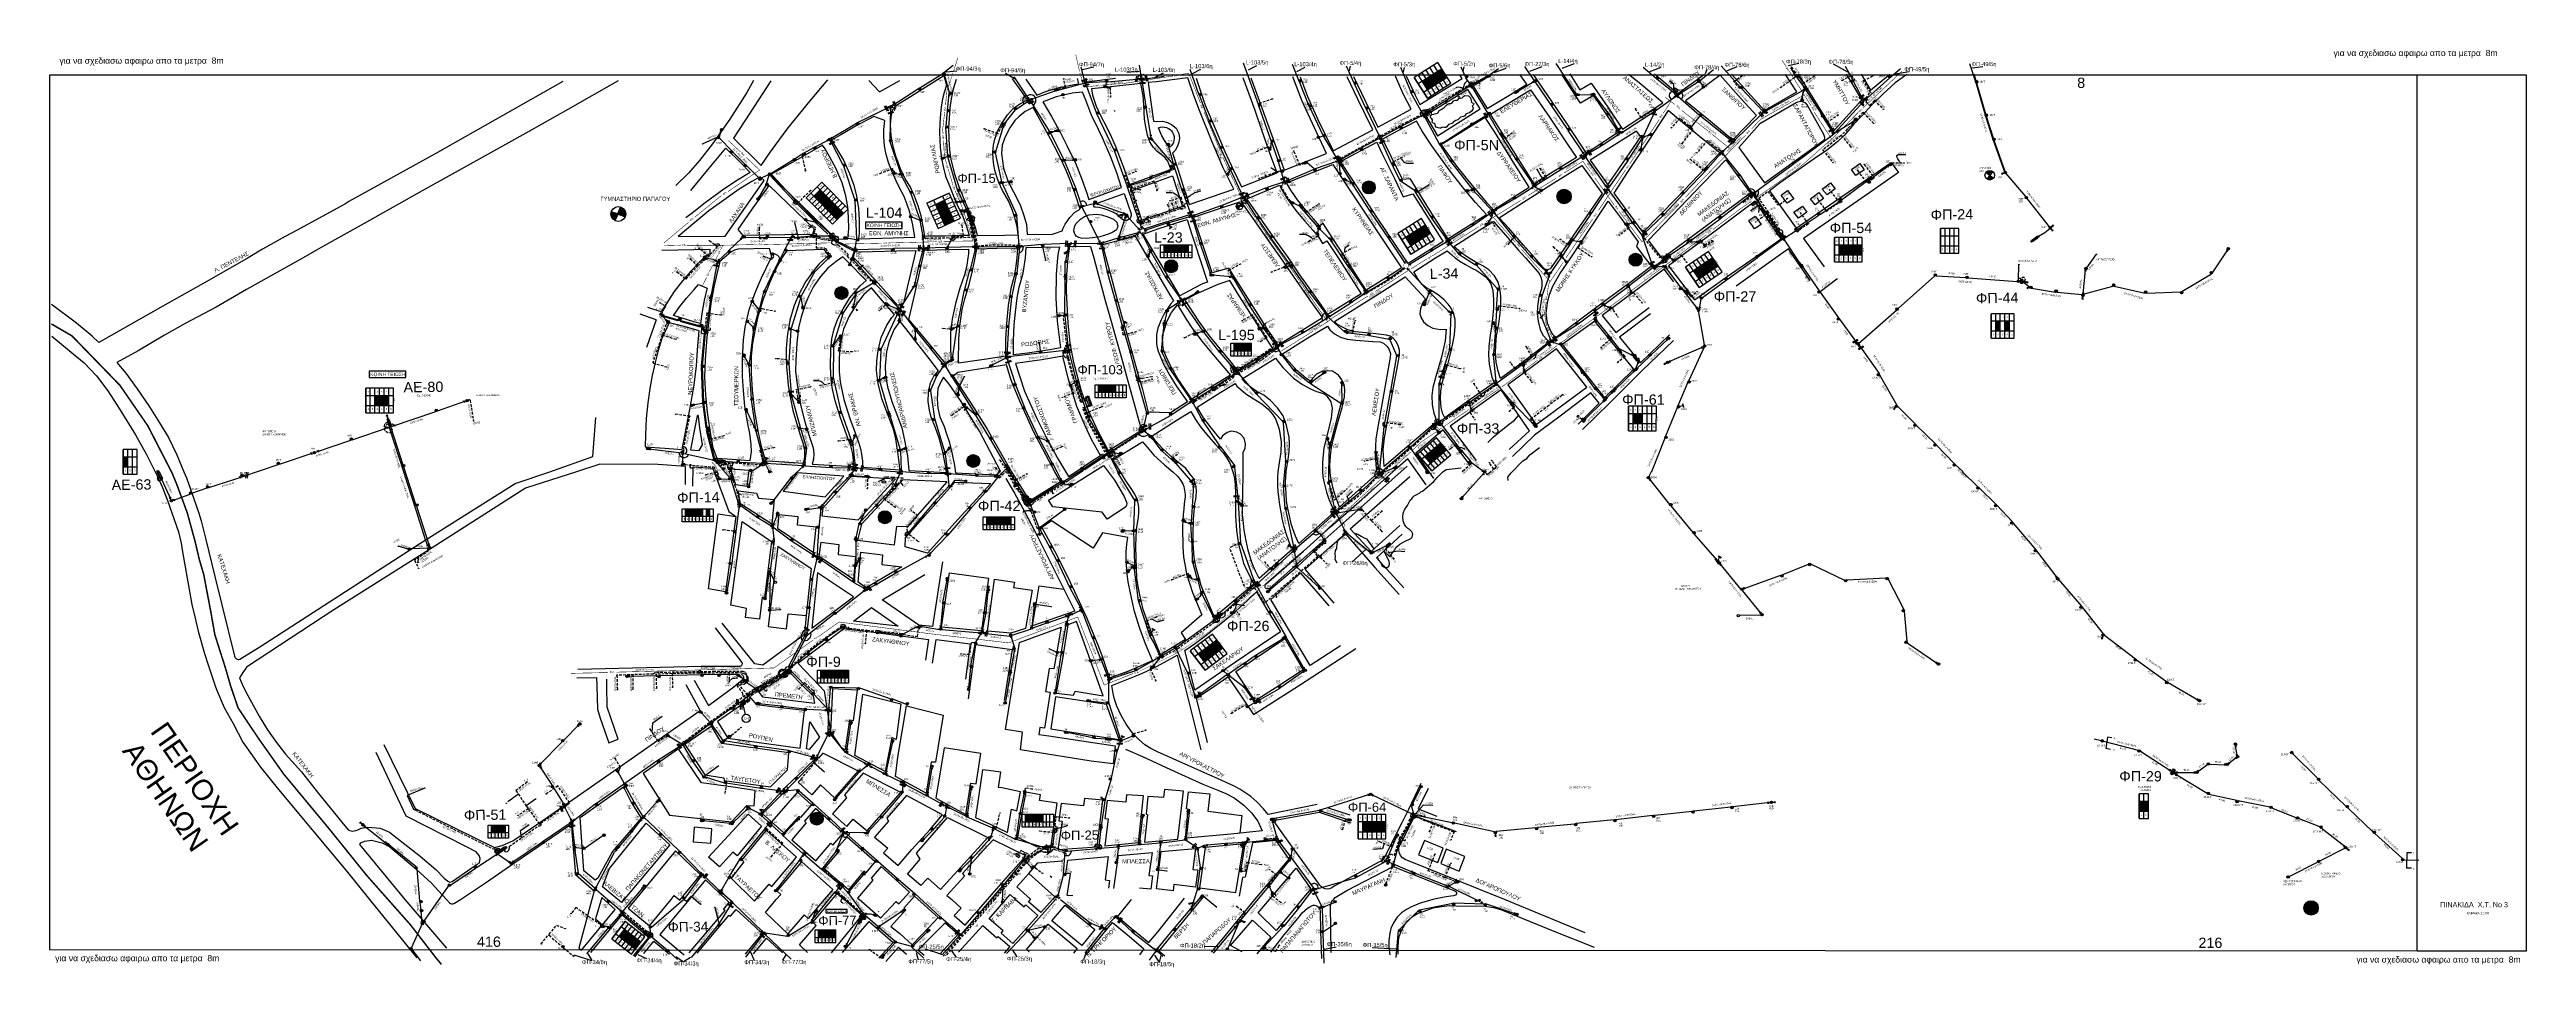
# Model space of a CAD drawing. Header units: millimetres. Extents: x 645 to 3057, y 900 to 1793.
import ezdxf
from ezdxf.enums import TextEntityAlignment as Align

# ---------------------------------------------------------------- set-up
doc = ezdxf.new("R2010")
doc.units = ezdxf.units.MM
doc.linetypes.add('ACAD_ISO04W100', pattern=[30, 24, -3, 0, -3])
doc.linetypes.add('DASHED', pattern=[19.05, 12.7, -6.35])
for name, color, linetype in [('Link Box 4 Διευθύνσεων', 7, 'Continuous'), ('Pillar OTE', 7, 'Continuous'), ('Άγνωστα', 7, 'Continuous'), ('Ασφαλειοκιβώτια Χ.Τ 2 αναχωρήσεων', 7, 'Continuous'), ('Ασφαλειοκιβώτια Χ.Τ 4 αναχωρήσεων', 7, 'Continuous'), ('Ασφαλειοκιβώτια Χ.Τ 5 αναχωρήσεων', 7, 'Continuous'), ('Ασφαλειοκιβώτια Χ.Τ 6 αναχωρήσεων', 7, 'Continuous'), ('Ασφαλειοκιβώτια Χ.Τ 9 αναχωρήσεων', 7, 'Continuous'), ('Γέφυρες Εναέριου Δικτύου', 7, 'Continuous'), ('Γείωση', 7, 'Continuous'), ('Γυμνά εναέρια ΧΤ (1Φ)   2x16AL', 7, 'Continuous'), ('Γυμνά εναέρια ΧΤ (1Φ)   2x16CU', 7, 'Continuous'), ('Γυμνά εναέρια ΧΤ (1Φ)   2x50AL', 7, 'Continuous'), ('Γυμνά εναέρια ΧΤ (2Φ)   3x50AL', 7, 'Continuous'), ('Γυμνά εναέρια ΧΤ (3Φ)   3x50+35CU', 7, 'Continuous'), ('Γυμνά εναέρια ΧΤ (3Φ)   4x16AL', 7, 'Continuous'), ('Γυμνά εναέρια ΧΤ (3Φ)   4x16CU', 7, 'Continuous'), ('Γυμνά εναέρια ΧΤ (3Φ)   4x35AL', 7, 'Continuous'), ('Γυμνά εναέρια ΧΤ (3Φ)   4x50AL', 7, 'Continuous'), ('Γυμνά εναέρια ΧΤ (3Φ)   4x50CU', 7, 'Continuous'), ('Γυμνά εναέρια ΧΤ και ΦΟΠ (3Φ)   4x16+16AL', 7, 'Continuous'), ('Γυμνά εναέρια ΧΤ και ΦΟΠ (3Φ)   4x35+16AL', 7, 'Continuous'), ('Γυμνά εναέρια ΧΤ και ΦΟΠ (3Φ)   4x50+16AL', 7, 'Continuous'), ('Εναέρια παροχή ΧΤ 4x16', 7, 'SYN_LINE'), ('Εναέρια παροχή ΧΤ 4x25', 7, 'SYN_LINE'), ('Εναέριες Γραμμές Μ.Τ. 3 Χ 95 ACSR', 7, 'Continuous'), ('Επίτονοι', 7, 'Continuous'), ('Επιγραφές - Σχήματα', 7, 'Continuous'), ('Επιτοίχιο Κουτί', 7, 'Continuous'), ('Καλώδια ΧΤ   2x6AL', 7, 'DASHED'), ('Καλώδια ΧΤ   3x150+50AL', 7, 'DASHED'), ('Καλώδια ΧΤ   3x150+50CU', 7, 'DASHED'), ('Καλώδια ΧΤ   3x150+70AL', 7, 'DASHED'), ('Καλώδια ΧΤ   3x150AL+50XLPE', 7, 'DASHED'), ('Καλώδια ΧΤ   3x48+38+16.5', 7, 'DASHED'), ('Καλώδια ΧΤ   3x95+35 CU', 7, 'DASHED'), ('Καλώδια ΧΤ   4x16AL', 7, 'DASHED'), ('Καλώδια ΧΤ   4x25CU', 7, 'DASHED'), ('Καλώδια ΧΤ   4x50AL', 7, 'DASHED'), ('Καλώδια ΧΤ   4x6AL', 7, 'DASHED'), ('Καλώδια ΧΤ   4Χ6CU', 7, 'DASHED'), ('Μηχανική τομή', 7, 'Continuous'), ('Πελάτης μέσης τάσης', 7, 'Continuous'), ('Στύλος Ξύλινος', 7, 'Continuous'), ('Στύλος Ξύλινος @ 1', 7, 'Continuous'), ('Στύλος ΦΜ', 7, 'Continuous'), ('Στύλος ΦΜ @ 1', 7, 'Continuous'), ('Συνδέσεις', 7, 'Continuous'), ('Συνεστραμμένα ΧΤ   3x70+54.6+25 AL', 7, 'SYN_LINE'), ('Συνεστραμμένα ΧΤ   4x120+25 AL', 7, 'SYN_LINE'), ('Τομή', 7, 'Continuous'), ('Υποσταθμός εναέριος 2 στύλων', 7, 'Continuous'), ('Υποσταθμός πόλεως', 7, 'Continuous'), ('Υπόβαθρο ΔΕΗ', 7, 'Continuous'), ('Υπόβαθρο ΔΕΗ @ 1', 7, 'Continuous'), ('Υπόγεια Καλώδια Δικτύου ΧΤ   .10', 7, 'DASHED'), ('Υπόγεια Καλώδια Δικτύου ΧΤ   .15', 7, 'DASHED'), ('Υπόγεια καλώδια Δικτύου ΧΤ και Παρ. ΧΤ - 3X150+70 AL', 7, 'DASHED'), ('Υπόγεια καλώδια Παροχών ΧΤ   .0225', 7, 'DASHED'), ('Υπόγεια καλώδια Παροχών ΧΤ   .075', 7, 'DASHED'), ('Υπόγεια καλώδια Παροχών ΧΤ   .15', 7, 'DASHED'), ('Υπόγεια καλώδια Παροχών ΧΤ   4x16AL', 7, 'DASHED'), ('Υπόγεια καλώδια Παροχών ΧΤ   4x16CU', 7, 'DASHED'), ('Υπόγεια καλώδια Παροχών ΧΤ   4x25', 7, 'DASHED'), ('Υπόγεια καλώδια Παροχών ΧΤ   4x50AL', 7, 'DASHED'), ('Υπόγεια καλώδια Παροχών ΧΤ   4x6', 7, 'DASHED'), ('Υπόγεια καλώδια Παροχών ΧΤ   X-150', 7, 'DASHED'), ('Χώρος', 7, 'Continuous')]:
    doc.layers.add(name, color=color, linetype=linetype)
doc.styles.add('arial', font='arial.ttf')
doc.styles.get("Standard").update_dxf_attribs({"font": 'arial.ttf'})
doc.linetypes.add('SYN_LINE', pattern='A,0.5,-0.0001,["/\\/\\/\\/",Standard,S=0.1,R=0,X=0,Y=-0.05],-0.25', length=0.7501)
doc.dimstyles.new('ISO-25', dxfattribs={"dimtxt": 2.5, "dimasz": 2.5, "dimexe": 1.25, "dimexo": 0.625, "dimtad": 1, "dimtxsty": 'Standard', "dimcen": 2.5, "dimadec": 0, "dimazin": 0, "dimtfac": 1, "dimtmove": 0, "dimatfit": 3, "dimfxl": 1, "dimarcsym": 0})
doc.dimstyles.get("Standard").update_dxf_attribs({"dimtxt": 0.18, "dimasz": 2, "dimexe": 0.18, "dimexo": 0.0625, "dimgap": 0.09, "dimtad": 0, "dimtih": 1, "dimtoh": 1, "dimdec": 4, "dimzin": 0, "dimdsep": 46, "dimtxsty": 'Standard', "dimcen": 0.09, "dimadec": 0, "dimazin": 0, "dimtfac": 1, "dimtdec": 4, "dimtofl": 0, "dimtmove": 0, "dimatfit": 3, "dimfxl": 0.18, "dimtolj": 1, "dimtzin": 0, "dimarcsym": 0})

# ---------------------------------------------------------------- blocks, each defined once
blk = doc.blocks.new('ΥΠΑΡΧΩΝ ΤΣΙΜΕΝΤΕΝΙΟΣ ΣΤΥΛΟΣ')
at = {"layer": 'Στύλος ΦΜ'}
blk.add_hatch(color=256, dxfattribs=at).paths.add_polyline_path([(-1.3, -2.3, 0.574793), (2.6, 0, 0.268822), (1.3, 2.3)])
blk.add_line((-1.3, -2.3), (1.3, 2.3), dxfattribs=at)
blk.add_circle((0, 0), 2.62, dxfattribs=at)
at = {"layer": 'Στύλος ΦΜ', "flags": 4}
for tag, p in [('ΤΥΠΟΣ', (-4.9, 3)), ('ΑΡΙΘΜΟΣ', (-4.7, 8.1))]:
    blk.add_attdef(tag, p, '', height=4, dxfattribs=at)
blk = doc.blocks.new('ΥΠΑΡΧΩΝ ΞΥΛΙΝΟΣ ΣΤΥΛΟΣ')
at = {"layer": 'Στύλος Ξύλινος'}
h = blk.add_hatch(color=7, dxfattribs=at)
h.paths.add_polyline_path([(-2.6, 0, 0.270008), (-1.3, -2.3), (1.3, 2.3, 0.576266)])
h.paths.add_polyline_path([(-1.3, -2.3, 0.574793), (2.6, 0, 0.268822), (1.3, 2.3)])
at = {"layer": 'Στύλος Ξύλινος', "color": 7}
blk.add_line((-1.3, -2.3), (1.3, 2.3), dxfattribs=at)
blk.add_circle((0, 0), 2.62, dxfattribs=at)
at = {"layer": 'Στύλος Ξύλινος', "flags": 4}
for tag, p in [('ΑΡΙΘΜΟΣ', (-4.9, 8.6)), ('ΤΥΠΟΣ', (-4.8, 3.4))]:
    blk.add_attdef(tag, p, '', height=4, dxfattribs=at)
blk = doc.blocks.new('ΥΠΟΣΤΑΘΜΟΣ ΕΝΑΕΡΙΟΣ ΕΠΙ 2 ΣΤΥΛΩΝ')
at = {"layer": 'Υποσταθμός εναέριος 2 στύλων', "linetype": 'Continuous'}
for points in [[(-12, -2.1, 0.574793), (-8.5, -0.1, 0.268822), (-9.6, 2)], [(9.7, -2.1, 0.574793), (13.2, -0.1, 0.268822), (12, 1.9)]]:
    blk.add_hatch(color=256, dxfattribs=at).paths.add_polyline_path(points)
for p, q in [((-12, -2.1), (-9.6, 2)), ((9.7, -2.1), (12, 1.9))]:
    blk.add_line(p, q, dxfattribs=at)
for centre in [(-10.8, -0.1), (10.8, -0.1)]:
    blk.add_circle(centre, 2.36, dxfattribs=at)
at = {"layer": 'Υποσταθμός πόλεως', "linetype": 'Continuous', "ltscale": 40}
blk.add_lwpolyline([(-8.6, 2.8), (8.6, 2.8), (8.6, -2.8), (-8.6, -2.8)], close=True, dxfattribs=at)
for points in [[(-5.8, 0), (-8.6, 2.8)], [(-8.6, -2.8), (-5.8, 0)], [(-5.8, 0), (5.8, 0)], [(5.8, 0), (8.6, 2.8)], [(8.6, -2.8), (5.8, 0)]]:
    blk.add_lwpolyline(points, dxfattribs=at)
at = {"layer": 'Υποσταθμός εναέριος 2 στύλων', "ltscale": 40, "flags": 1}
for tag, p in [('ΜΕΤΑΣΧΗΜΑΤΙΣΜΟΣ', (14.1, 2.5)), ('ΙΣΧΥΣ', (14.1, -0.3)), ('ΑΡΙΘΜΟΣ', (14.2, -3))]:
    blk.add_attdef(tag, p, '', height=1.8, dxfattribs=at)
blk = doc.blocks.new('_ΣΥΝΔΕΣΗ')
at = {"layer": 'Συνδέσεις', "linetype": 'SYN_LINE', "ltscale": 40}
blk.add_hatch(color=256, dxfattribs=at).paths.add_polyline_path([(0.5, 0, 1), (-0.5, 0, 1)])
at = {"layer": 'Συνδέσεις'}
blk.add_circle((0, 0), 0.5, dxfattribs=at)
blk = doc.blocks.new('ΜΗΧΑΝΙΚΗ ΤΟΜΗ')
at = {"layer": 'Μηχανική τομή', "ltscale": 40}
for p, q in [((-1.9, 0.8), (1.9, 0.8)), ((1.9, 0), (-1.9, 0))]:
    blk.add_line(p, q, dxfattribs=at)
blk = doc.blocks.new('ΤΟΜΗ')
at = {"layer": 'Τομή', "ltscale": 40}
for p, q in [((-5.7, 0), (5.7, 0)), ((5.7, -2.3), (-5.7, -2.3))]:
    blk.add_line(p, q, dxfattribs=at)
blk = doc.blocks.new('ΑΣΦΑΛΕΙΟΚΙΒΩΤΙΟ ΥΠΟΣΤΑΘΜΟΥ 6 ΑΝΑΧΩΡΗΣΕΩΝ')
at = {"layer": 'Ασφαλειοκιβώτια Χ.Τ 6 αναχωρήσεων', "ltscale": 40}
for p, q in [((-23.9, 27), (23.9, 27)), ((-23.9, 18), (23.9, 18)), ((-23.9, 9), (23.9, 9)), ((-23.9, 0), (23.9, 0)), ((-9.8, 27), (-9.8, -27)), ((9.8, 27), (9.8, -27)), ((-23.9, -9), (23.9, -9)), ((-23.9, -18), (23.9, -18))]:
    blk.add_line(p, q, dxfattribs=at)
at = {"layer": 'Ασφαλειοκιβώτια Χ.Τ 6 αναχωρήσεων'}
blk.add_lwpolyline([(-23.9, -27), (23.9, -27), (23.9, 27), (-23.9, 27)], close=True, dxfattribs=at)
for s, p in [('1', (-18.5, 23.8)), ('2', (-18.5, 15.2)), ('3', (-18.5, 6.2)), ('4', (-18.5, -2.9)), ('5', (-18.5, -11.9)), ('6', (-18.5, -21))]:
    blk.add_text(s, height=3.6, rotation=270, dxfattribs=at).set_placement(p)
at = {"layer": 'Ασφαλειοκιβώτια Χ.Τ 6 αναχωρήσεων', "ltscale": 40}
for tag, height, p in [('ΟΝΟΜΑ', 5, (-0.3, 31.7)), ('ΚΕΙΜΕΝΟ 1', 2, (17, 22.4)), ('ΚΕΙΜΕΝΟ 2', 2, (17, 13.7)), ('ΚΕΙΜΕΝΟ 3', 2, (17, 4.3)), ('ΣΧ', 2, (-0.2, -29.2)), ('ΚΕΙΜΕΝΟ 4', 2, (17, -4.7)), ('ΚΕΙΜΕΝΟ 5', 2, (17, -13.5)), ('ΚΕΙΜΕΝΟ 6', 2, (17, -22.4))]:
    blk.add_attdef(tag, text='', height=height, dxfattribs=at).set_placement(p, align=Align.MIDDLE_CENTER)
blk = doc.blocks.new('ΥΠΟΣΤΑΘΜΟΣ ΠΟΛΕΩΣ')
at = {"layer": 'Υποσταθμός πόλεως', "linetype": 'Continuous', "ltscale": 40}
blk.add_lwpolyline([(-8.6, 2.8), (8.6, 2.8), (8.6, -2.8), (-8.6, -2.8)], close=True, dxfattribs=at)
for points in [[(-5.8, 0), (-8.6, 2.8)], [(5.8, 0), (8.6, 2.8)], [(-8.6, -2.8), (-5.8, 0)], [(-5.8, 0), (5.8, 0)], [(8.6, -2.8), (5.8, 0)]]:
    blk.add_lwpolyline(points, dxfattribs=at)
at = {"layer": 'Υποσταθμός πόλεως', "linetype": 'SYN_LINE', "ltscale": 40, "flags": 1}
for tag, p in [('ΜΕΤΑΣΧΗΜΑΤΙΣΜΟΣ', (10.6, 2.4)), ('ΙΣΧΥΣ', (10.6, -0.4)), ('ΑΡΙΘΜΟΣ', (10.7, -3.1))]:
    blk.add_attdef(tag, p, '', height=1.8, dxfattribs=at)
blk = doc.blocks.new('LINK BOX 4 ΑΝΑΧΩΡΗΣΕΩΝ')
at = {"layer": 'Link Box 4 Διευθύνσεων', "ltscale": 40}
blk.add_hatch(color=256, dxfattribs=at).paths.add_polyline_path([(-3.5, 0), (-3.5, -4.7), (3.5, -4.7), (3.5, 0)])
for p, q in [((-3.5, 0), (-5.3, 0)), ((5.3, 0), (3.5, 0)), ((-3.5, -4.7), (-5.3, -4.7)), ((5.3, -4.7), (3.5, -4.7))]:
    blk.add_line(p, q, dxfattribs=at)
blk.add_lwpolyline([(-3.5, -4.7), (-3.5, 0), (3.5, 0), (3.5, -4.7)], close=True, dxfattribs=at)
blk = doc.blocks.new('ΕΠΙΤΟΝΟΣ')
at = {"layer": 'Επίτονοι', "lineweight": 40, "ltscale": 40}
blk.add_hatch(color=256, dxfattribs=at).paths.add_polyline_path([(-1.1, 6.5), (0, 9.1), (1.1, 6.5)])
for p, q in [((-1.1, 6.5), (0, 9.1)), ((1.1, 6.5), (-1.1, 6.5)), ((-1.1, 6.5), (0, 6.5)), ((0, 9.1), (1.1, 6.5)), ((0, 6.5), (0, 0))]:
    blk.add_line(p, q, dxfattribs=at)
blk = doc.blocks.new('ΓΕΙΩΣΗ')
at = {"layer": 'Γείωση', "ltscale": 40}
for p, q in [((-2.3, 11.4), (-3, 9.4)), ((-0.3, 11.4), (-1, 9.4)), ((0, 9.4), (0, 0)), ((1.7, 11.4), (1, 9.4)), ((3.7, 11.4), (3, 9.4))]:
    blk.add_line(p, q, dxfattribs=at)
blk.add_lwpolyline([(-3, 9.4), (3, 9.4)], dxfattribs=at)
blk = doc.blocks.new('ΠΡΟΒΛΕΠΟΜΕΝΟΣ ΞΥΛΙΝΟΣ ΣΤΥΛΟΣ')
at = {"layer": 'Στύλος Ξύλινος', "color": 7}
blk.add_circle((0, 0), 2.62, dxfattribs=at)
at = {"layer": 'Στύλος Ξύλινος', "flags": 4}
for tag, p in [('ΤΥΠΟΣ', (-6.8, 2.2)), ('ΑΡΙΘΜΟΣ', (-6.5, 7))]:
    blk.add_attdef(tag, p, '', height=4, dxfattribs=at)
blk = doc.blocks.new('ΕΠΙΤΟΙΧΙΟ ΚΟΥΤΙ')
at = {"layer": 'Επιτοίχιο Κουτί', "ltscale": 40}
blk.add_lwpolyline([(-2.1, 1.4), (1.9, 1.4), (1.9, -1.4), (-2.1, -1.4)], close=True, dxfattribs=at)
blk = doc.blocks.new('ΑΣΦΑΛΕΙΟΚΙΒΩΤΙΟ ΥΠΟΣΤΑΘΜΟΥ 2 ΑΝΑΧΩΡΗΣΕΩΝ')
at = {"layer": 'Ασφαλειοκιβώτια Χ.Τ 2 αναχωρήσεων', "ltscale": 40}
for p, q in [((-23.9, 9), (23.9, 9)), ((-23.9, 0), (23.9, 0)), ((-9.8, 9), (-9.8, -9)), ((9.8, 9), (9.8, -9))]:
    blk.add_line(p, q, dxfattribs=at)
at = {"layer": 'Ασφαλειοκιβώτια Χ.Τ 2 αναχωρήσεων'}
blk.add_lwpolyline([(-23.9, -9), (23.9, -9), (23.9, 9), (-23.9, 9)], close=True, dxfattribs=at)
for s, p in [('1', (-18.4, 6.2)), ('2', (-18.4, -2.4))]:
    blk.add_text(s, height=3.6, rotation=270, dxfattribs=at).set_placement(p)
at = {"layer": 'Ασφαλειοκιβώτια Χ.Τ 2 αναχωρήσεων', "ltscale": 40}
for tag, height, p in [('ΟΝΟΜΑ', 5, (-0.1, 13)), ('ΚΕΙΜΕΝΟ 1', 2, (17.1, 4.3)), ('ΣΧ', 2, (-0.1, -10.9)), ('ΚΕΙΜΕΝΟ 2', 2, (17.1, -4.4))]:
    blk.add_attdef(tag, text='', height=height, dxfattribs=at).set_placement(p, align=Align.MIDDLE_CENTER)
blk = doc.blocks.new('ΑΣΦΑΛΕΙΟΚΙΒΩΤΙΟ ΥΠΟΣΤΑΘΜΟΥ 9 ΑΝΑΧΩΡΗΣΕΩΝ')
at = {"layer": 'Ασφαλειοκιβώτια Χ.Τ 9 αναχωρήσεων', "ltscale": 40}
for p, q in [((-23.8, 40.4), (24, 40.4)), ((-23.8, 31.4), (24, 31.4)), ((-23.8, 22.4), (24, 22.4)), ((-23.8, 13.4), (24, 13.4)), ((-23.8, 4.4), (24, 4.4)), ((-9.7, 40.4), (-9.7, -40.6)), ((9.9, 40.4), (9.9, -40.6)), ((-23.8, -4.6), (24, -4.6)), ((-23.8, -13.6), (24, -13.6)), ((-23.8, -22.6), (24, -22.6)), ((-23.8, -31.6), (24, -31.6))]:
    blk.add_line(p, q, dxfattribs=at)
at = {"layer": 'Ασφαλειοκιβώτια Χ.Τ 9 αναχωρήσεων'}
blk.add_lwpolyline([(-23.8, -40.6), (24, -40.6), (24, 40.4), (-23.8, 40.4)], close=True, dxfattribs=at)
for s, p in [('1', (-18.3, 37.4)), ('2', (-18.3, 28.8)), ('3', (-18.3, 19.8)), ('4', (-18.3, 10.7)), ('5', (-18.3, 1.7)), ('6', (-18.3, -7.4)), ('7', (-18.3, -15.6)), ('8', (-18.3, -25.3)), ('9', (-18.3, -34))]:
    blk.add_text(s, height=3.6, rotation=270, dxfattribs=at).set_placement(p)
at = {"layer": 'Ασφαλειοκιβώτια Χ.Τ 9 αναχωρήσεων', "ltscale": 40}
for tag, height, p in [('ΟΝΟΜΑ', 5, (-0.2, 44.3)), ('ΚΕΙΜΕΝΟ 1', 2, (17.1, 35.6)), ('ΚΕΙΜΕΝΟ 2', 2, (17.1, 26.9)), ('ΚΕΙΜΕΝΟ 3', 2, (17.1, 17.7)), ('ΚΕΙΜΕΝΟ 4', 2, (17.1, 8.7)), ('ΚΕΙΜΕΝΟ 5', 2, (17.1, -0.1)), ('ΣΧ', 2, (-0.1, -42.6)), ('ΚΕΙΜΕΝΟ 6', 2, (17.1, -9.1)), ('ΚΕΙΜΕΝΟ 7', 2, (17.1, -18.1)), ('ΚΕΙΜΕΝΟ 8', 2, (17.1, -26.9)), ('ΚΕΙΜΕΝΟ 9', 2, (17.1, -36))]:
    blk.add_attdef(tag, text='', height=height, dxfattribs=at).set_placement(p, align=Align.MIDDLE_CENTER)
blk = doc.blocks.new('ΑΣΦΑΛΕΙΟΚΙΒΩΤΙΟ ΥΠΟΣΤΑΘΜΟΥ 4 ΑΝΑΧΩΡΗΣΕΩΝ')
at = {"layer": 'Ασφαλειοκιβώτια Χ.Τ 4 αναχωρήσεων'}
for p, q in [((23.9, 18), (-23.9, 18)), ((-23.9, 18), (-23.9, -18)), ((23.9, -18), (23.9, 18)), ((-23.9, -18), (23.9, -18))]:
    blk.add_line(p, q, dxfattribs=at)
at = {"layer": 'Ασφαλειοκιβώτια Χ.Τ 4 αναχωρήσεων', "ltscale": 40}
for p, q in [((-23.9, 18), (23.9, 18)), ((-23.9, 9), (23.9, 9)), ((-23.9, 0), (23.9, 0)), ((-9.8, 18), (-9.8, -18)), ((9.8, 18), (9.8, -18)), ((-23.9, -9), (23.9, -9))]:
    blk.add_line(p, q, dxfattribs=at)
at = {"layer": 'Ασφαλειοκιβώτια Χ.Τ 4 αναχωρήσεων'}
for s, p in [('1', (-18.8, 14.9)), ('2', (-18.8, 6.3)), ('3', (-18.8, -2.8)), ('4', (-18.8, -11.8))]:
    blk.add_text(s, height=3.6, rotation=270, dxfattribs=at).set_placement(p)
at = {"layer": 'Ασφαλειοκιβώτια Χ.Τ 4 αναχωρήσεων', "ltscale": 40}
for tag, height, p in [('ΟΝΟΜΑ', 5, (-0.3, 22.2)), ('ΚΕΙΜΕΝΟ 1', 2, (17, 13.2)), ('ΚΕΙΜΕΝΟ 2', 2, (17, 4.5)), ('ΣΧ', 2, (-0.2, -20.4)), ('ΚΕΙΜΕΝΟ 3', 2, (17, -4.5)), ('ΚΕΙΜΕΝΟ 4', 2, (17, -13.5))]:
    blk.add_attdef(tag, text='', height=height, dxfattribs=at).set_placement(p, align=Align.MIDDLE_CENTER)
blk = doc.blocks.new('ΑΣΦΑΛΕΙΟΚΙΒΩΤΙΟ ΥΠΟΣΤΑΘΜΟΥ 5 ΑΝΑΧΩΡΗΣΕΩΝ')
at = {"layer": 'Ασφαλειοκιβώτια Χ.Τ 5 αναχωρήσεων', "ltscale": 40}
for p, q in [((-24, 22.8), (23.8, 22.8)), ((-24, 13.8), (23.8, 13.8)), ((-24, 4.8), (23.8, 4.8)), ((-9.9, 22.8), (-9.9, -22.2)), ((9.7, 22.8), (9.7, -22.2)), ((-24, -4.2), (23.8, -4.2)), ((-24, -13.2), (23.8, -13.2))]:
    blk.add_line(p, q, dxfattribs=at)
at = {"layer": 'Ασφαλειοκιβώτια Χ.Τ 5 αναχωρήσεων'}
blk.add_lwpolyline([(-24, -22.2), (23.8, -22.2), (23.8, 22.8), (-24, 22.8)], close=True, dxfattribs=at)
for s, p in [('3', (-18.6, 1.9)), ('1', (-18.6, 19.5)), ('2', (-18.6, 11)), ('5', (-18.6, -16.2)), ('4', (-18.6, -7.1))]:
    blk.add_text(s, height=3.6, rotation=270, dxfattribs=at).set_placement(p)
at = {"layer": 'Ασφαλειοκιβώτια Χ.Τ 5 αναχωρήσεων', "ltscale": 40}
for tag, height, p in [('ΟΝΟΜΑ', 5, (-0.3, 27.4)), ('ΚΕΙΜΕΝΟ 1', 2, (16.9, 18.1)), ('ΚΕΙΜΕΝΟ 2', 2, (16.9, 9.4)), ('ΚΕΙΜΕΝΟ 3', 2, (16.9, 0.1)), ('ΣΧ', 2, (-0.3, -24.2)), ('ΚΕΙΜΕΝΟ 4', 2, (16.9, -8.9)), ('ΚΕΙΜΕΝΟ 5', 2, (16.9, -17.7))]:
    blk.add_attdef(tag, text='', height=height, dxfattribs=at).set_placement(p, align=Align.MIDDLE_CENTER)
blk = doc.blocks.new('PILLAR ΟΤΕ')
at = {"layer": 'Pillar OTE', "ltscale": 40}
blk.add_lwpolyline([(-3.3, 2), (3.4, 2), (3.4, -2), (-3.3, -2)], close=True, dxfattribs=at)
at = {"layer": 'Pillar OTE', "insert": (-1.8, 0.7), "char_height": 1.357, "width": 109.961, "attachment_point": 1}
blk.add_mtext('{\\fArial|b1|i0|c161|p34;OTE}', dxfattribs=at)
blk = doc.blocks.new('ΧΩΡΟΣ')
at = {"layer": 'Χώρος', "ltscale": 40, "true_color": 0xff4747}
blk.add_hatch(color=13, dxfattribs=at).paths.add_polyline_path([(12.2, -0.2, 1), (-13, -0.2, 1)])
at = {"layer": 'Χώρος', "ltscale": 40}
blk.add_circle((-0.4, -0.2), 12.6, dxfattribs=at)
at = {"layer": 'Χώρος', "ltscale": 30, "insert": (-3.1, 9.6), "char_height": 5.4, "width": 408.891, "attachment_point": 1}
blk.add_mtext('Φ', dxfattribs=at)
at = {"layer": 'Χώρος', "ltscale": 40}
blk.add_attdef('ΑΡΙΘΜΟΣ_001', (-5.2, -4), '', height=5.4, dxfattribs=at)
blk = doc.blocks.new('ΠΕΛΑΤΗΣ ΜΕΣΗΣ ΤΑΣΗΣ')
at = {"layer": 'Πελάτης μέσης τάσης', "ltscale": 40, "true_color": 0x5db6e9}
blk.add_hatch(color=143, dxfattribs=at).paths.add_polyline_path([(3.5, 0, 1), (-3.5, 0, 1)])
at = {"layer": 'Πελάτης μέσης τάσης', "ltscale": 40}
blk.add_circle((0, 0), 3.5, dxfattribs=at)
at = {"layer": 'Πελάτης μέσης τάσης', "ltscale": 30, "insert": (-0.8, 2.7), "char_height": 1.5, "width": 113.581, "attachment_point": 1}
blk.add_mtext('X', dxfattribs=at)
at = {"layer": 'Πελάτης μέσης τάσης', "ltscale": 40}
blk.add_attdef('ΑΡΙΘΜΟΣ_001', (-1.3, -1.1), '', height=1.5, dxfattribs=at)
blk = doc.blocks.new('ΥΠΟΣΤΑΘΜΟΣ ΠΟΛΕΩΣ 9 ΑΝΑΧΩΡΗΣΕΩΝ')
at = {"layer": 'Υποσταθμός πόλεως', "ltscale": 40}
for p, q in [((-9.6, -2.8), (-9.6, -4)), ((-7.1, -2.8), (-7.1, -4)), ((-4.8, -2.8), (-4.8, -4)), ((-2.4, -2.8), (-2.4, -4)), ((0.1, -2.8), (0.1, -4)), ((2.5, -2.8), (2.5, -4)), ((5, -2.8), (5, -4)), ((7.5, -2.8), (7.5, -4)), ((9.6, -2.8), (9.6, -4))]:
    blk.add_line(p, q, dxfattribs=at)
blk.add_lwpolyline([(-10, 2.8), (10, 2.8), (10, -2.8), (-10, -2.8)], close=True, dxfattribs=at)
for points in [[(-7.2, 0), (-10, 2.8)], [(-10, -2.8), (-7.2, 0)], [(-7.2, 0), (7.2, 0)], [(7.2, 0), (10, 2.8)], [(10, -2.8), (7.2, 0)]]:
    blk.add_lwpolyline(points, dxfattribs=at)
at = {"layer": 'Υποσταθμός πόλεως', "linetype": 'SYN_LINE', "ltscale": 40, "flags": 1}
for tag, p in [('ΜΕΤΑΣΧΗΜΑΤΙΣΜΟΣ', (10.8, 1.7)), ('ΙΣΧΥΣ', (10.8, -1.1)), ('ΑΡΙΘΜΟΣ', (10.9, -3.8))]:
    blk.add_attdef(tag, p, '', height=1.8, dxfattribs=at)
blk = doc.blocks.new('TSONTA XT1')
at = {"ltscale": 40}
h = blk.add_hatch(color=256, dxfattribs=at)
h.dxf.hatch_style = 1
h.paths.add_polyline_path([(596, 2487.7), (597.1, 2488.8), (596, 2489.9), (594.9, 2488.8)])
blk.add_lwpolyline([(594.9, 2488.8), (596, 2489.9), (597.1, 2488.8), (596, 2487.7)], close=True, dxfattribs=at)
blk = doc.blocks.new('*D26')
at = {"layer": 'Defpoints', "color": 0, "linetype": 'DASHED', "ltscale": 0.2, "transparency": 16777216}
for p in [(1803.8, 1312.6), (1809.3, 1268.7), (1819.5, 1272.7)]:
    blk.add_point(p, dxfattribs=at)
at = {"layer": 'Καλώδια ΧΤ   3x150AL+50XLPE', "color": 0, "linetype": 'DASHED', "lineweight": -2, "ltscale": 0.2, "transparency": 16777216}
for p, q in [((1803.8, 1312.6), (1793.5, 1308.5)), ((1794.4, 1306.7), (1801.4, 1288.8)), ((1808.6, 1270.6), (1801.5, 1288.5)), ((1819.4, 1272.7), (1809.1, 1268.7))]:
    blk.add_line(p, q, dxfattribs=at)
at = {"layer": 'Καλώδια ΧΤ   3x150AL+50XLPE', "color": 0, "linetype": 'DASHED', "ltscale": 0.2, "transparency": 16777216}
for points in [[(1794.7, 1306.8), (1794, 1306.6), (1793.6, 1308.6)], [(1808.9, 1270.7), (1808.2, 1270.5), (1809.3, 1268.7)]]:
    blk.add_solid(points, dxfattribs=at)
at = {"layer": 'Καλώδια ΧΤ   3x150AL+50XLPE', "color": 0, "linetype": 'DASHED', "ltscale": 0.2, "transparency": 16777216, "insert": (1801.5, 1288.7), "char_height": 0.18, "attachment_point": 5}
blk.add_mtext('\\A1;42.7987', dxfattribs=at)

msp = doc.modelspace()

# ---------------------------------------------------------------- hatches: boundary and pattern name
at = {"layer": 'Ασφαλειοκιβώτια Χ.Τ 2 αναχωρήσεων'}
h = msp.add_hatch(color=133, dxfattribs=at)
h.dxf.hatch_style = 1
h.paths.add_polyline_path([(2684.1762, 1061.98454), (2679.6762, 1061.98454), (2679.6762, 1052.15728), (2684.1762, 1052.15728)])
msp.add_hatch(color=1, dxfattribs=at).paths.add_polyline_path([(2688.6762, 1061.98454), (2684.1762, 1061.98454), (2684.1762, 1052.15728), (2688.6762, 1052.15728)])
at = {"layer": 'Ασφαλειοκιβώτια Χ.Τ 4 αναχωρήσεων'}
h = msp.add_hatch(color=85, dxfattribs=at)
h.dxf.hatch_style = 1
h.paths.add_polyline_path([(721.2955, 1396.97868), (716.7955, 1396.97868), (716.7955, 1387.15142), (721.2955, 1387.15142)])
at = {"layer": 'Ασφαλειοκιβώτια Χ.Τ 5 αναχωρήσεων'}
for color, points in [(2, [(2539.93239, 1519.42002), (2544.43239, 1519.42002), (2544.43239, 1529.24729), (2539.93239, 1529.24729)]), (133, [(2548.93239, 1519.42002), (2553.43239, 1519.42002), (2553.43239, 1529.24729), (2548.93239, 1529.24729)])]:
    msp.add_hatch(color=color, dxfattribs=at).paths.add_polyline_path(points)
at = {"layer": 'Ασφαλειοκιβώτια Χ.Τ 6 αναχωρήσεων'}
for color, points in [(151, [(1986.73452, 1754.33498), (1990.5288, 1756.75437), (1985.24525, 1765.04045), (1981.45097, 1762.62106)]), (30, [(1990.5288, 1756.75437), (1994.32308, 1759.17376), (1989.03953, 1767.45984), (1985.24525, 1765.04045)]), (6, [(1994.32308, 1759.17376), (1998.11736, 1761.59315), (1992.83381, 1769.87923), (1989.03953, 1767.45984)]), (2, [(1998.11736, 1761.59315), (2001.91164, 1764.01254), (1996.62809, 1772.29862), (1992.83381, 1769.87923)]), (173, [(2001.91164, 1764.01254), (2005.70592, 1766.43193), (2000.42237, 1774.71801), (1996.62809, 1772.29862)]), (30, [(1507.38257, 1642.50769), (1509.25857, 1638.41738), (1518.19114, 1642.51426), (1516.31513, 1646.60457)]), (27, [(1509.25857, 1638.41738), (1511.13458, 1634.32707), (1520.06714, 1638.42396), (1518.19114, 1642.51426)]), (2, [(1511.13458, 1634.32707), (1513.01058, 1630.23677), (1521.94314, 1634.33365), (1520.06714, 1638.42396)]), (1, [(1513.01058, 1630.23677), (1514.88658, 1626.14646), (1523.81914, 1630.24334), (1521.94314, 1634.33365)]), (173, [(1514.88658, 1626.14646), (1516.76258, 1622.05615), (1525.69514, 1626.15303), (1523.81914, 1630.24334)]), (85, [(1978.24893, 1607.29922), (1982.06465, 1609.68465), (1976.85525, 1618.01756), (1973.03953, 1615.63213)]), (27, [(1982.06465, 1609.68465), (1985.88036, 1612.07008), (1980.67097, 1620.40299), (1976.85525, 1618.01756)]), (1, [(1985.88036, 1612.07008), (1989.69608, 1614.45552), (1984.48669, 1622.78842), (1980.67097, 1620.40299)]), (30, [(1970.61749, 1602.52836), (1974.43321, 1604.91379), (1969.22381, 1613.24669), (1965.40809, 1610.86126)]), (6, [(1974.43321, 1604.91379), (1978.24893, 1607.29922), (1973.03953, 1615.63213), (1969.22381, 1613.24669)]), (62, [(2387.52021, 1593.60389), (2392.02021, 1593.60389), (2392.02021, 1603.43115), (2387.52021, 1603.43115)]), (27, [(2392.02021, 1593.60389), (2396.52021, 1593.60389), (2396.52021, 1603.43115), (2392.02021, 1603.43115)]), (5, [(2396.52021, 1593.60389), (2401.02021, 1593.60389), (2401.02021, 1603.43115), (2396.52021, 1603.43115)]), (30, [(2401.02021, 1593.60389), (2405.52021, 1593.60389), (2405.52021, 1603.43115), (2401.02021, 1603.43115)]), (1, [(2405.52021, 1593.60389), (2410.02021, 1593.60389), (2410.02021, 1603.43115), (2405.52021, 1603.43115)]), (85, [(2251.05965, 1570.19478), (2254.78302, 1572.72193), (2249.26414, 1580.85317), (2245.54076, 1578.32602)]), (1, [(2254.78302, 1572.72193), (2258.50639, 1575.24908), (2252.98751, 1583.38032), (2249.26414, 1580.85317)]), (27, [(2258.50639, 1575.24908), (2262.22977, 1577.77623), (2256.71088, 1585.90747), (2252.98751, 1583.38032)]), (5, [(2262.22977, 1577.77623), (2265.95314, 1580.30338), (2260.43426, 1588.43462), (2256.71088, 1585.90747)]), (2, [(2265.95314, 1580.30338), (2269.67651, 1582.83053), (2264.15763, 1590.96177), (2260.43426, 1588.43462)]), (85, [(2191.51091, 1439.20437), (2187.01091, 1439.20898), (2187.00085, 1429.38172), (2191.50085, 1429.37712)]), (5, [(2196.01091, 1439.19977), (2191.51091, 1439.20437), (2191.50085, 1429.37712), (2196.00085, 1429.37251)]), (1, [(1989.75697, 1390.67276), (1992.84697, 1393.29084), (1987.12951, 1400.03891), (1984.0395, 1397.42083)]), (30, [(1992.84697, 1393.29084), (1995.93698, 1395.90892), (1990.21952, 1402.65699), (1987.12951, 1400.03891)]), (151, [(1995.93698, 1395.90892), (1999.02699, 1398.52701), (1993.30952, 1405.27508), (1990.21952, 1402.65699)]), (85, [(1999.02699, 1398.52701), (2002.11699, 1401.14509), (1996.39953, 1407.89316), (1993.30952, 1405.27508)]), (5, [(2002.11699, 1401.14509), (2005.207, 1403.76317), (1999.48954, 1410.51124), (1996.39953, 1407.89316)]), (27, [(1928.27788, 1041.96954), (1923.77788, 1041.96954), (1923.77788, 1032.14227), (1928.27788, 1032.14227)]), (1, [(1932.77788, 1041.96954), (1928.27788, 1041.96954), (1928.27788, 1032.14227), (1932.77788, 1032.14227)]), (2, [(1937.27788, 1041.96954), (1932.77788, 1041.96954), (1932.77788, 1032.14227), (1937.27788, 1032.14227)]), (85, [(1941.77788, 1041.96954), (1937.27788, 1041.96954), (1937.27788, 1032.14227), (1941.77788, 1032.14227)]), (5, [(1946.27788, 1041.96954), (1941.77788, 1041.96954), (1941.77788, 1032.14227), (1946.27788, 1032.14227)]), (85, [(1208.06219, 934.75064), (1204.86305, 937.23419), (1199.43939, 930.24779), (1202.63853, 927.76425)]), (2, [(1211.26133, 932.26709), (1208.06219, 934.75064), (1202.63853, 927.76425), (1205.83767, 925.2807)]), (173, [(1214.46047, 929.78355), (1211.26133, 932.26709), (1205.83767, 925.2807), (1209.03681, 922.79715)]), (5, [(1217.65961, 927.3), (1214.46047, 929.78355), (1209.03681, 922.79715), (1212.23595, 920.3136)]), (1, [(1220.85875, 924.81645), (1217.65961, 927.3), (1212.23595, 920.3136), (1215.43509, 917.83006)])]:
    msp.add_hatch(color=color, dxfattribs=at).paths.add_polyline_path(points)
h = msp.add_hatch(color=85, dxfattribs=at)
h.dxf.hatch_style = 1
h.paths.add_polyline_path([(966.29544, 1456.75905), (961.79544, 1456.75905), (961.79544, 1446.93179), (966.29544, 1446.93179)])
h = msp.add_hatch(color=1, dxfattribs=at)
h.dxf.hatch_style = 1
h.paths.add_polyline_path([(966.29544, 1456.75905), (966.29544, 1446.93179), (970.79544, 1446.93179), (970.79544, 1456.75905)])
h = msp.add_hatch(color=5, dxfattribs=at)
h.dxf.hatch_style = 1
h.paths.add_polyline_path([(970.79544, 1446.93179), (975.29544, 1446.93179), (975.29544, 1456.75905), (970.79544, 1456.75905)])
h = msp.add_hatch(color=1, dxfattribs=at)
h.dxf.hatch_style = 1
h.paths.add_polyline_path([(1769.44471, 1197.50507), (1773.03905, 1200.21261), (1767.12623, 1208.06205), (1763.5319, 1205.35451)])
h = msp.add_hatch(color=173, dxfattribs=at)
h.dxf.hatch_style = 1
h.paths.add_polyline_path([(1770.72057, 1210.76958), (1767.12623, 1208.06205), (1773.03905, 1200.21261), (1776.63338, 1202.92014)])
h = msp.add_hatch(color=30, dxfattribs=at)
h.dxf.hatch_style = 1
h.paths.add_polyline_path([(1770.72057, 1210.76958), (1776.63338, 1202.92014), (1780.22772, 1205.62768), (1774.31491, 1213.47712)])
h = msp.add_hatch(color=2, dxfattribs=at)
h.dxf.hatch_style = 1
h.paths.add_polyline_path([(1780.22772, 1205.62768), (1783.82206, 1208.33521), (1777.90924, 1216.18465), (1774.31491, 1213.47712)])
h = msp.add_hatch(color=133, dxfattribs=at)
h.dxf.hatch_style = 1
h.paths.add_polyline_path([(1781.50358, 1218.89219), (1777.90924, 1216.18465), (1783.82206, 1208.33521), (1787.41639, 1211.04275)])
at = {"layer": 'Ασφαλειοκιβώτια Χ.Τ 9 αναχωρήσεων'}
for color, points in [(62, [(1389.0104, 1650.6359), (1391.87382, 1647.77175), (1398.12865, 1654.02499), (1395.26523, 1656.88913)]), (133, [(1391.87382, 1647.77175), (1394.73724, 1644.9076), (1400.99206, 1651.16084), (1398.12865, 1654.02499)]), (30, [(1394.73724, 1644.9076), (1397.60065, 1642.04346), (1403.85548, 1648.29669), (1400.99206, 1651.16084)]), (2, [(1397.60065, 1642.04346), (1400.46407, 1639.17931), (1406.7189, 1645.43255), (1403.85548, 1648.29669)]), (151, [(1400.46407, 1639.17931), (1403.32749, 1636.31516), (1409.58232, 1642.5684), (1406.7189, 1645.43255)]), (6, [(1403.32749, 1636.31516), (1406.19091, 1633.45102), (1412.44574, 1639.70425), (1409.58232, 1642.5684)]), (1, [(1406.19091, 1633.45102), (1409.05433, 1630.58687), (1415.30915, 1636.84011), (1412.44574, 1639.70425)]), (85, [(1409.05433, 1630.58687), (1411.91774, 1627.72272), (1418.17257, 1633.97596), (1415.30915, 1636.84011)])]:
    msp.add_hatch(color=color, dxfattribs=at).paths.add_polyline_path(points)
at = {"layer": 'Επιγραφές - Σχήματα', "ltscale": 40}
h = msp.add_hatch(color=1, dxfattribs=at)
h.paths.add_polyline_path([(2530.48437, 1673.82999), (2534.19289, 1671.01279), (2537.01009, 1674.72131, 0.4142135624)])
h.paths.add_polyline_path([(2534.19289, 1671.01279), (2531.37569, 1667.30428, 0.4142135624), (2537.90141, 1668.1956)])
at = {"layer": 'Επιγραφές - Σχήματα'}
for points in [[(1197.99492, 1633.55074), (1191.87471, 1635.38372, 0.0727042886), (1191.57379, 1633.32522, 0.2921709533), (1195.74273, 1626.79982), (1198.52947, 1633.14853), (1205.36968, 1630.47978, 0.1020522488), (1205.95655, 1633.32522, 0.3305293729), (1200.8484, 1640.20825)], [(1802.2961, 1637.81745), (1803.97499, 1640.80028), (1806.71839, 1641.00518, 0.2614484115), (1804.94798, 1643.5276), (1803.61386, 1641.16125), (1800.49316, 1641.2766, 0.0469531631), (1800.43788, 1640.68922, 0.2953150053)]]:
    msp.add_hatch(color=1, dxfattribs=at).paths.add_polyline_path(points)
at = {"layer": 'Καλώδια ΧΤ   3x150AL+50XLPE', "linetype": 'DASHED', "ltscale": 0.2}
h = msp.add_hatch(color=30, dxfattribs=at)
h.dxf.hatch_style = 1
h.paths.add_polyline_path([(1733.62708, 1603.36865), (1730.18721, 1603.36886), (1730.18675, 1596.00827), (1733.62662, 1596.00493)])
h = msp.add_hatch(color=173, dxfattribs=at)
h.dxf.hatch_style = 1
h.paths.add_polyline_path([(1737.06665, 1603.36843), (1733.62708, 1603.36865), (1733.62662, 1596.00493), (1737.06619, 1596.00159)])
h = msp.add_hatch(color=151, dxfattribs=at)
h.dxf.hatch_style = 1
h.paths.add_polyline_path([(1740.36421, 1603.36823), (1737.06665, 1603.36843), (1737.06619, 1596.00159), (1740.36375, 1595.99839)])
h = msp.add_hatch(color=85, dxfattribs=at)
h.dxf.hatch_style = 1
h.paths.add_polyline_path([(1743.75021, 1603.36801), (1740.36421, 1603.36823), (1740.36375, 1595.99839), (1743.74974, 1595.9951)])
h = msp.add_hatch(color=27, dxfattribs=at)
h.dxf.hatch_style = 1
h.paths.add_polyline_path([(1747.14685, 1603.3678), (1743.75021, 1603.36801), (1743.74974, 1595.9951), (1747.14639, 1595.9918)])
h = msp.add_hatch(color=1, dxfattribs=at)
h.dxf.hatch_style = 1
h.paths.add_polyline_path([(1750.4839, 1603.36759), (1747.14685, 1603.3678), (1747.14639, 1595.9918), (1750.48343, 1595.98856)])
h = msp.add_hatch(color=62, dxfattribs=at)
h.dxf.hatch_style = 1
h.paths.add_polyline_path([(1753.87227, 1603.36738), (1750.4839, 1603.36759), (1750.48343, 1595.98856), (1753.87181, 1595.98527)])
h = msp.add_hatch(color=27, dxfattribs=at)
h.dxf.hatch_style = 1
h.paths.add_polyline_path([(1801.8606, 1507.43183), (1798.42072, 1507.43205), (1798.42026, 1500.07146), (1801.86014, 1500.06812)])
h = msp.add_hatch(color=5, dxfattribs=at)
h.dxf.hatch_style = 1
h.paths.add_polyline_path([(1805.30017, 1507.43162), (1801.8606, 1507.43183), (1801.86014, 1500.06812), (1805.29971, 1500.06478)])
h = msp.add_hatch(color=173, dxfattribs=at)
h.dxf.hatch_style = 1
h.paths.add_polyline_path([(1808.59773, 1507.43141), (1805.30017, 1507.43162), (1805.29971, 1500.06478), (1808.59726, 1500.06157)])
h = msp.add_hatch(color=30, dxfattribs=at)
h.dxf.hatch_style = 1
h.paths.add_polyline_path([(1811.98372, 1507.4312), (1808.59773, 1507.43141), (1808.59726, 1500.06157), (1811.98326, 1500.05829)])
h = msp.add_hatch(color=85, dxfattribs=at)
h.dxf.hatch_style = 1
h.paths.add_polyline_path([(1815.38037, 1507.43099), (1811.98372, 1507.4312), (1811.98326, 1500.05829), (1815.37991, 1500.05499)])
h = msp.add_hatch(color=5, dxfattribs=at)
h.dxf.hatch_style = 1
h.paths.add_polyline_path([(1669.77072, 1467.14728), (1666.33085, 1467.1475), (1666.33039, 1459.78691), (1669.77026, 1459.78357)])
h = msp.add_hatch(color=27, dxfattribs=at)
h.dxf.hatch_style = 1
h.paths.add_polyline_path([(1673.21029, 1467.14707), (1669.77072, 1467.14728), (1669.77026, 1459.78357), (1673.20983, 1459.78023)])
h = msp.add_hatch(color=6, dxfattribs=at)
h.dxf.hatch_style = 1
h.paths.add_polyline_path([(1676.50785, 1467.14686), (1673.21029, 1467.14707), (1673.20983, 1459.78023), (1676.50739, 1459.77703)])
h = msp.add_hatch(color=85, dxfattribs=at)
h.dxf.hatch_style = 1
h.paths.add_polyline_path([(1679.89385, 1467.14665), (1676.50785, 1467.14686), (1676.50739, 1459.77703), (1679.89339, 1459.77374)])
h = msp.add_hatch(color=1, dxfattribs=at)
h.dxf.hatch_style = 1
h.paths.add_polyline_path([(1683.29049, 1467.14644), (1679.89385, 1467.14665), (1679.89339, 1459.77374), (1683.29003, 1459.77044)])
h = msp.add_hatch(color=1, dxfattribs=at)
h.dxf.hatch_style = 1
h.paths.add_polyline_path([(1267.66713, 1346.4722), (1264.22725, 1346.47241), (1264.22679, 1339.11182), (1267.66667, 1339.10848)])
h = msp.add_hatch(color=85, dxfattribs=at)
h.dxf.hatch_style = 1
h.paths.add_polyline_path([(1271.1067, 1346.47198), (1267.66713, 1346.4722), (1267.66667, 1339.10848), (1271.10624, 1339.10514)])
h = msp.add_hatch(color=5, dxfattribs=at)
h.dxf.hatch_style = 1
h.paths.add_polyline_path([(1274.40425, 1346.47178), (1271.1067, 1346.47198), (1271.10624, 1339.10514), (1274.40379, 1339.10194)])
h = msp.add_hatch(color=27, dxfattribs=at)
h.dxf.hatch_style = 1
h.paths.add_polyline_path([(1277.79025, 1346.47156), (1274.40425, 1346.47178), (1274.40379, 1339.10194), (1277.78979, 1339.09865)])
h = msp.add_hatch(color=2, dxfattribs=at)
h.dxf.hatch_style = 1
h.paths.add_polyline_path([(1281.1869, 1346.47135), (1277.79025, 1346.47156), (1277.78979, 1339.09865), (1281.18643, 1339.09535)])
h = msp.add_hatch(color=6, dxfattribs=at)
h.dxf.hatch_style = 1
h.paths.add_polyline_path([(1287.91232, 1346.47093), (1284.52394, 1346.47114), (1284.52348, 1339.09211), (1287.91186, 1339.08882)])
h = msp.add_hatch(color=5, dxfattribs=at)
h.dxf.hatch_style = 1
h.paths.add_polyline_path([(1557.50919, 1331.24051), (1560.94907, 1331.23717), (1560.94953, 1338.60088), (1557.50965, 1338.6011)])
h = msp.add_hatch(color=27, dxfattribs=at)
h.dxf.hatch_style = 1
h.paths.add_polyline_path([(1560.94907, 1331.23717), (1564.38863, 1331.23383), (1564.38909, 1338.60067), (1560.94953, 1338.60088)])
h = msp.add_hatch(color=85, dxfattribs=at)
h.dxf.hatch_style = 1
h.paths.add_polyline_path([(1567.68665, 1338.60046), (1564.38909, 1338.60067), (1564.38863, 1331.23383), (1567.68619, 1331.23062)])
h = msp.add_hatch(color=1, dxfattribs=at)
h.dxf.hatch_style = 1
h.paths.add_polyline_path([(1567.68665, 1338.60046), (1567.68619, 1331.23062), (1571.07219, 1331.22734), (1571.07265, 1338.60025)])
h = msp.add_hatch(color=30, dxfattribs=at)
h.dxf.hatch_style = 1
h.paths.add_polyline_path([(1571.07265, 1338.60025), (1571.07219, 1331.22734), (1574.46883, 1331.22404), (1574.46929, 1338.60004)])
h = msp.add_hatch(color=62, dxfattribs=at)
h.dxf.hatch_style = 1
h.paths.add_polyline_path([(1574.46883, 1331.22404), (1577.80588, 1331.2208), (1577.80634, 1338.59983), (1574.46929, 1338.60004)])
h = msp.add_hatch(color=2, dxfattribs=at)
h.dxf.hatch_style = 1
h.paths.add_polyline_path([(1581.19472, 1338.59962), (1577.80634, 1338.59983), (1577.80588, 1331.2208), (1581.19426, 1331.21751)])
h = msp.add_hatch(color=2, dxfattribs=at)
h.dxf.hatch_style = 1
h.paths.add_polyline_path([(1395.93401, 1181.88226), (1399.37389, 1181.87892), (1399.37435, 1189.24264), (1395.93447, 1189.24285)])
h = msp.add_hatch(color=30, dxfattribs=at)
h.dxf.hatch_style = 1
h.paths.add_polyline_path([(1402.81392, 1189.24242), (1399.37435, 1189.24264), (1399.37389, 1181.87892), (1402.81345, 1181.87558)])
h = msp.add_hatch(color=133, dxfattribs=at)
h.dxf.hatch_style = 1
h.paths.add_polyline_path([(1402.81345, 1181.87558), (1406.11101, 1181.87238), (1406.11147, 1189.24222), (1402.81392, 1189.24242)])
h = msp.add_hatch(color=173, dxfattribs=at)
h.dxf.hatch_style = 1
h.paths.add_polyline_path([(1409.49747, 1189.242), (1406.11147, 1189.24222), (1406.11101, 1181.87238), (1409.49701, 1181.86909)])
h = msp.add_hatch(color=62, dxfattribs=at)
h.dxf.hatch_style = 1
h.paths.add_polyline_path([(1412.89411, 1189.24179), (1409.49747, 1189.242), (1409.49701, 1181.86909), (1412.89365, 1181.86579)])
h = msp.add_hatch(color=85, dxfattribs=at)
h.dxf.hatch_style = 1
h.paths.add_polyline_path([(1416.23116, 1189.24158), (1412.89411, 1189.24179), (1412.89365, 1181.86579), (1416.2307, 1181.86255)])
h = msp.add_hatch(color=1, dxfattribs=at)
h.dxf.hatch_style = 1
h.paths.add_polyline_path([(1419.61954, 1189.24137), (1416.23116, 1189.24158), (1416.2307, 1181.86255), (1419.61908, 1181.85926)])
h = msp.add_hatch(color=6, dxfattribs=at)
h.dxf.hatch_style = 1
h.paths.add_polyline_path([(1419.61908, 1181.85926), (1422.93918, 1181.85604), (1422.93964, 1189.24116), (1419.61954, 1189.24137)])
h = msp.add_hatch(color=2, dxfattribs=at)
h.dxf.hatch_style = 1
h.paths.add_polyline_path([(1078.73437, 1038.62601), (1075.29449, 1038.62622), (1075.29403, 1031.26563), (1078.7339, 1031.26229)])
h = msp.add_hatch(color=27, dxfattribs=at)
h.dxf.hatch_style = 1
h.paths.add_polyline_path([(1082.17393, 1038.62579), (1078.73437, 1038.62601), (1078.7339, 1031.26229), (1082.17347, 1031.25895)])
h = msp.add_hatch(color=5, dxfattribs=at)
h.dxf.hatch_style = 1
h.paths.add_polyline_path([(1085.47149, 1038.62559), (1082.17393, 1038.62579), (1082.17347, 1031.25895), (1085.47103, 1031.25575)])
h = msp.add_hatch(color=30, dxfattribs=at)
h.dxf.hatch_style = 1
h.paths.add_polyline_path([(1088.85745, 1038.04177), (1087.71632, 1038.62545), (1085.47149, 1038.62559), (1085.47103, 1031.25575), (1088.85703, 1031.25246)])
h = msp.add_hatch(color=1, dxfattribs=at)
h.dxf.hatch_style = 1
h.paths.add_polyline_path([(1598.85916, 1049.20009), (1595.41928, 1049.2003), (1595.41882, 1041.83971), (1598.85869, 1041.83637)])
h = msp.add_hatch(color=85, dxfattribs=at)
h.dxf.hatch_style = 1
h.paths.add_polyline_path([(1598.85869, 1041.83637), (1602.29826, 1041.83303), (1602.29872, 1049.19987), (1598.85916, 1049.20009)])
h = msp.add_hatch(color=27, dxfattribs=at)
h.dxf.hatch_style = 1
h.paths.add_polyline_path([(1605.59582, 1041.82983), (1605.59628, 1049.19967), (1602.29872, 1049.19987), (1602.29826, 1041.83303)])
h = msp.add_hatch(color=5, dxfattribs=at)
h.dxf.hatch_style = 1
h.paths.add_polyline_path([(1605.59582, 1041.82983), (1608.98182, 1041.82654), (1608.98228, 1049.19945), (1605.59628, 1049.19967)])
h = msp.add_hatch(color=6, dxfattribs=at)
h.dxf.hatch_style = 1
h.paths.add_polyline_path([(1608.98182, 1041.82654), (1612.37846, 1041.82324), (1612.37892, 1049.19924), (1608.98228, 1049.19945)])
h = msp.add_hatch(color=1, dxfattribs=at)
h.dxf.hatch_style = 1
h.paths.add_polyline_path([(1397.20043, 936.58381), (1393.76055, 936.58402), (1393.76009, 929.22343), (1397.19997, 929.22009)])
h = msp.add_hatch(color=62, dxfattribs=at)
h.dxf.hatch_style = 1
h.paths.add_polyline_path([(1400.64, 936.58359), (1397.20043, 936.58381), (1397.19997, 929.22009), (1400.63953, 929.21675)])
h = msp.add_hatch(color=2, dxfattribs=at)
h.dxf.hatch_style = 1
h.paths.add_polyline_path([(1403.93755, 936.58338), (1400.64, 936.58359), (1400.63953, 929.21675), (1403.93709, 929.21355)])
h = msp.add_hatch(color=30, dxfattribs=at)
h.dxf.hatch_style = 1
h.paths.add_polyline_path([(1407.32355, 936.58317), (1403.93755, 936.58338), (1403.93709, 929.21355), (1407.32309, 929.21026)])
h = msp.add_hatch(color=5, dxfattribs=at)
h.dxf.hatch_style = 1
h.paths.add_polyline_path([(1410.72019, 936.58296), (1407.32355, 936.58317), (1407.32309, 929.21026), (1410.71973, 929.20696)])

# ---------------------------------------------------------------- linework, layer by layer
at = {"layer": 'Pillar OTE', "ltscale": 40}
for points in [[(1726.85851, 1590.72878), (1726.8593, 1603.36907), (1757.19237, 1603.36717), (1757.19158, 1590.69942), (1726.85851, 1590.72971)], [(1726.85884, 1596.0115), (1757.19191, 1595.98205)], [(1730.18642, 1590.72639), (1730.18721, 1603.36886)], [(1733.62629, 1590.72295), (1733.62708, 1603.36865)], [(1737.06586, 1590.71952), (1737.06665, 1603.36843)], [(1740.36342, 1590.71622), (1740.36421, 1603.36823)], [(1743.74941, 1590.71284), (1743.75021, 1603.36801)], [(1747.14606, 1590.70945), (1747.14685, 1603.3678)], [(1750.4831, 1590.70612), (1750.4839, 1603.36759)], [(1753.87148, 1590.70274), (1753.87227, 1603.36738)], [(1795.09202, 1494.79197), (1795.09281, 1507.43226), (1815.38037, 1507.43099)], [(1795.09235, 1500.07469), (1815.37991, 1500.05499)], [(1798.41993, 1494.78957), (1798.42072, 1507.43205)], [(1801.85981, 1494.78614), (1801.8606, 1507.43183)], [(1805.29938, 1494.7827), (1805.30017, 1507.43162)], [(1808.59693, 1494.77941), (1808.59773, 1507.43141)], [(1811.98293, 1494.77603), (1811.98372, 1507.4312)], [(1815.37958, 1494.89507), (1815.38037, 1507.43099)], [(1815.37957, 1494.76323), (1815.37957, 1494.76323), (1795.09202, 1494.7929)], [(1815.37957, 1494.77264), (1815.37958, 1494.89507)], [(1663.00215, 1454.50742), (1663.00294, 1467.14771), (1693.33602, 1467.14581), (1693.33522, 1454.47806), (1663.00215, 1454.50835)], [(1663.00248, 1459.79014), (1693.33555, 1459.76068)], [(1666.33006, 1454.50503), (1666.33085, 1467.1475)], [(1669.76993, 1454.50159), (1669.77072, 1467.14728)], [(1673.2095, 1454.49816), (1673.21029, 1467.14707)], [(1676.50706, 1454.49486), (1676.50785, 1467.14686)], [(1679.89306, 1454.49148), (1679.89385, 1467.14665)], [(1683.2897, 1454.48809), (1683.29049, 1467.14644)], [(1686.62675, 1454.48476), (1686.62754, 1467.14623)], [(1690.01512, 1454.48137), (1690.01592, 1467.14602)], [(1260.89855, 1333.83233), (1260.89934, 1346.47262), (1291.23242, 1346.47072), (1291.23163, 1333.80297), (1260.89855, 1333.83326)], [(1260.89888, 1339.11505), (1291.23196, 1339.0856)], [(1264.22646, 1333.82994), (1264.22725, 1346.47241)], [(1267.66634, 1333.8265), (1267.66713, 1346.4722)], [(1271.1059, 1333.82307), (1271.1067, 1346.47198)], [(1274.40346, 1333.81978), (1274.40425, 1346.47178)], [(1277.78946, 1333.81639), (1277.79025, 1346.47156)], [(1281.1861, 1333.813), (1281.1869, 1346.47135)], [(1284.52315, 1333.80967), (1284.52394, 1346.47114)], [(1287.91153, 1333.80629), (1287.91232, 1346.47093)], [(1554.18095, 1325.96102), (1554.18174, 1338.60131), (1584.51482, 1338.59941), (1584.51402, 1325.93166), (1554.18095, 1325.96195)], [(1554.18128, 1331.24374), (1584.51436, 1331.21428)], [(1557.50886, 1325.95862), (1557.50965, 1338.6011)], [(1560.94873, 1325.95519), (1560.94953, 1338.60088)], [(1564.3883, 1325.95175), (1564.38909, 1338.60067)], [(1567.68586, 1325.94846), (1567.68665, 1338.60046)], [(1571.07186, 1325.94508), (1571.07265, 1338.60025)], [(1574.4685, 1325.94169), (1574.46929, 1338.60004)], [(1577.80555, 1325.93836), (1577.80634, 1338.59983)], [(1581.19392, 1325.93497), (1581.19472, 1338.59962)], [(1392.60577, 1176.60277), (1392.60656, 1189.24306), (1422.93964, 1189.24116), (1422.93885, 1176.57341), (1392.60577, 1176.6037)], [(1392.6061, 1181.88549), (1422.93918, 1181.85604)], [(1395.93368, 1176.60038), (1395.93447, 1189.24285)], [(1399.37356, 1176.59694), (1399.37435, 1189.24264)], [(1402.81312, 1176.59351), (1402.81392, 1189.24242)], [(1406.11068, 1176.59022), (1406.11147, 1189.24222)], [(1409.49668, 1176.58683), (1409.49747, 1189.242)], [(1412.89332, 1176.58344), (1412.89411, 1189.24179)], [(1416.23037, 1176.58011), (1416.23116, 1189.24158)], [(1419.61875, 1176.57673), (1419.61954, 1189.24137)], [(1071.96579, 1025.98614), (1071.96658, 1038.62643), (1092.25413, 1038.62516)], [(1075.2937, 1025.98375), (1075.29449, 1038.62622)], [(1078.73357, 1025.98031), (1078.73437, 1038.62601)], [(1082.17314, 1025.97688), (1082.17393, 1038.62579)], [(1085.4707, 1025.97359), (1085.47149, 1038.62559)], [(1088.8567, 1025.97021), (1088.85749, 1038.62538)], [(1092.25335, 1026.08924), (1092.25413, 1038.62516)], [(1592.09058, 1036.56022), (1592.09137, 1049.20051), (1622.42445, 1049.19861), (1622.42365, 1036.53086), (1592.09058, 1036.56115)], [(1592.09091, 1041.84294), (1622.42398, 1041.81349)], [(1595.41849, 1036.55783), (1595.41928, 1049.2003)], [(1598.85836, 1036.55439), (1598.85916, 1049.20009)], [(1602.29793, 1036.55096), (1602.29872, 1049.19987)], [(1605.59549, 1036.54766), (1605.59628, 1049.19967)], [(1608.98149, 1036.54428), (1608.98228, 1049.19945)], [(1612.37813, 1036.54089), (1612.37892, 1049.19924)], [(1615.71518, 1036.53756), (1615.71597, 1049.19903)], [(1619.10355, 1036.53418), (1619.10435, 1049.19882)], [(1092.25334, 1025.95741), (1092.25334, 1025.95741), (1071.96579, 1025.98707)], [(1071.96612, 1031.26887), (1092.25367, 1031.24916)], [(1092.25334, 1025.96681), (1092.25335, 1026.08924)], [(1390.43185, 923.94394), (1390.43264, 936.58423), (1410.72019, 936.58296)], [(1410.7194, 923.91521), (1410.7194, 923.91521), (1390.43185, 923.94487)], [(1390.43218, 929.22666), (1410.71973, 929.20696)], [(1393.75976, 923.94155), (1393.76055, 936.58402)], [(1397.19964, 923.93811), (1397.20043, 936.58381)], [(1400.6392, 923.93468), (1400.64, 936.58359)], [(1403.93676, 923.93138), (1403.93755, 936.58338)], [(1407.32276, 923.928), (1407.32355, 936.58317)], [(1410.7194, 923.92461), (1410.71941, 924.04704)], [(1410.71941, 924.04704), (1410.72019, 936.58296)]]:
    msp.add_lwpolyline(points, dxfattribs=at)
at = {"layer": 'Άγνωστα', "color": 5}
for points in [[(1653.16541, 1762.12224), (1649.60915, 1776.26569)], [(1822.11155, 1739.75321), (1807.59483, 1780.00045)], [(1834.56725, 1704.35811), (1822.4517, 1738.52916)], [(1840.83204, 1685.94203), (1834.99264, 1703.31968)], [(1844.27208, 1675.07327), (1841.45596, 1684.09423)], [(1847.12529, 1665.55174), (1844.64776, 1674.0874)], [(2006.60403, 1606.69666), (2016.8152, 1594.60479)], [(2018.05373, 1593.46906), (2033.51513, 1583.93166)], [(2034.34788, 1583.3225), (2054.56112, 1560.82054)], [(2054.69488, 1559.71828), (2053.68366, 1540.81115)], [(2052.86439, 1521.55926), (2050.8372, 1497.17299)], [(2053.87232, 1539.73897), (2052.97672, 1522.8393)], [(1644.7692, 1471.01243), (1637.87014, 1499.69615)], [(2050.58398, 1495.7297), (2053.26422, 1470.15068)], [(1656.3631, 1436.37416), (1644.84071, 1469.80261)], [(1675.47032, 1402.09257), (1656.79041, 1435.32818)], [(1403.31406, 1128.16109), (1391.96099, 1104.9915)], [(1371.92101, 1085.28528), (1390.85561, 1103.4072)], [(1391.37996, 1102.78926), (1388.67752, 1099.95964), (1399.47018, 1090.41583)], [(1338.16145, 1050.12939), (1358.51215, 1072.17895)], [(1359.06974, 1072.86838), (1370.98334, 1084.47697)], [(1263.13523, 966.38435), (1263.36755, 965.45254), (1264.30691, 965.08384), (1265.27983, 964.44699), (1269.58326, 969.39013), (1278.91222, 961.65973)]]:
    msp.add_lwpolyline(points, dxfattribs=at)
at = {"layer": 'Άγνωστα', "color": 62}
for points in [[(1708.05932, 1765.66418), (1706.33607, 1778.1639)], [(1712.78024, 1737.9045), (1708.76257, 1763.43607)], [(1717.75601, 1707.53477), (1712.90657, 1736.93023)], [(1739.48923, 1681.37112), (1718.28824, 1706.08259)], [(1747.61615, 1657.06132), (1739.8202, 1680.84876)], [(1756.90893, 1631.93876), (1748.07718, 1655.84005)], [(1346.20268, 1039.95677), (1341.56989, 1035.40869)], [(1341.22971, 1034.7394), (1317.74463, 1006.23482)], [(1316.91676, 1005.11023), (1306.78358, 988.72993)], [(1305.92623, 987.20628), (1298.76121, 974.22427)]]:
    msp.add_lwpolyline(points, dxfattribs=at)
at = {"layer": 'Άγνωστα', "color": 85}
for points in [[(1861.50455, 1763.06098), (1855.25111, 1778.91924)], [(1871.15812, 1738.76363), (1861.96898, 1761.95768)], [(1884.95293, 1709.78291), (1871.75483, 1737.7316)], [(1619.50477, 1711.9182), (1632.54778, 1686.2864)], [(1899.42342, 1685.91292), (1885.60126, 1708.76796)], [(1952.34467, 1681.24327), (1941.37586, 1705.45412)], [(1632.94685, 1685.24588), (1644.11797, 1658.18577)], [(1959.7727, 1666.36472), (1952.58833, 1680.45423)], [(1973.90894, 1656.1955), (1961.13315, 1664.89748)], [(1644.6068, 1656.63611), (1649.85977, 1641.08394)], [(1650.12383, 1640.07099), (1657.476, 1625.93354)], [(1990.24591, 1630.33324), (1974.56092, 1655.33309)], [(1658.19181, 1624.82865), (1667.77372, 1605.51672)], [(1757.55928, 1629.70797), (1764.99262, 1605.07289)], [(2005.45709, 1608.74893), (1991.00668, 1629.27937)], [(1765.73292, 1603.42603), (1775.39057, 1575.10897)], [(1796.00398, 1571.99864), (1777.05143, 1573.88341)], [(1813.04761, 1545.19314), (1797.88566, 1570.94791)], [(1827.49625, 1522.62011), (1813.44043, 1544.29308)], [(1417.47417, 1536.18668), (1408.13383, 1505.67357)], [(1839.56051, 1505.07857), (1828.09095, 1521.34872)], [(1890.16915, 1532.63198), (1905.80007, 1518.54511)], [(1408.2314, 1504.40978), (1408.10347, 1474.11467)], [(1907.21632, 1517.90759), (1928.65551, 1515.30726)], [(1930.16728, 1514.87402), (1949.37767, 1511.40633)], [(1950.01484, 1510.94559), (1956.61175, 1495.91863)], [(2108.51096, 1508.79844), (2115.36368, 1506.1678)], [(2116.11691, 1505.68104), (2137.1208, 1479.84653)], [(2204.40441, 1496.11488), (2220.75871, 1511.5492)], [(1408.23057, 1472.77704), (1415.60238, 1440.94176)], [(1585.44643, 1468.10413), (1577.52258, 1493.01075)], [(1956.55104, 1495.18148), (1950.66583, 1461.32204)], [(2189.70162, 1482.9317), (2192.12528, 1489.41682)], [(2190.27496, 1482.48396), (2203.13952, 1494.9835)], [(1594.15723, 1445.51413), (1585.96606, 1466.65171)], [(1950.49089, 1460.37103), (1944.45283, 1427.67196)], [(1415.94733, 1439.87002), (1426.72151, 1409.71479)], [(1607.7117, 1416.83646), (1594.73279, 1444.19467)], [(1944.31436, 1426.30545), (1939.6812, 1381.57881)], [(1427.28202, 1408.32829), (1429.44213, 1387.41617)], [(1621.28272, 1390.95958), (1608.39247, 1415.49719)], [(1676.39088, 1400.00796), (1685.35511, 1381.33912)], [(1630.45606, 1373.77951), (1625.98523, 1382.40401), (1622.05825, 1389.69389)], [(1701.30774, 1355.24867), (1685.49009, 1381.02358)], [(1700.79985, 1325.56126), (1701.87244, 1353.95138)], [(1701.57639, 1291.8749), (1700.66112, 1324.97329)], [(1972.41696, 1059.51381), (1979.9033, 1074.78928)], [(1973.43876, 1049.24137), (1971.25036, 1057.46745)], [(1166.34748, 1016.54914), (1183.73896, 1028.30074)]]:
    msp.add_lwpolyline(points, dxfattribs=at)
at = {"layer": 'Άγνωστα', "color": 6, "linetype": 'Continuous', "ltscale": 20}
for points in [[(1915.3414, 1760.69508), (1907.74089, 1777.04819)], [(1926.68549, 1736.41664), (1915.6967, 1759.87032)], [(1940.58196, 1707.64502), (1927.28344, 1735.44518)]]:
    msp.add_lwpolyline(points, dxfattribs=at)
at = {"layer": 'Άγνωστα', "color": 1}
for points in [[(2090.84943, 1762.9607), (2081.33085, 1776.89206)], [(2106.62883, 1739.79755), (2091.4535, 1762.11237)], [(2123.22901, 1715.44676), (2107.38545, 1738.76258)], [(2139.47577, 1690.89758), (2123.69837, 1714.64118)], [(1668.85785, 1603.45226), (1674.68986, 1576.99659)], [(1708.51341, 1614.39514), (1716.65977, 1598.0188)], [(1717.10369, 1597.0872), (1731.73191, 1571.79193)], [(1675.20764, 1575.84615), (1682.51881, 1549.2487)], [(1732.03942, 1571.13531), (1747.25065, 1549.56296)], [(1682.94032, 1548.08994), (1689.37405, 1524.39207)], [(1689.94094, 1523.01048), (1696.73815, 1499.36458)], [(1697.20359, 1498.15329), (1703.42001, 1474.41206)], [(1508.68243, 1475.47386), (1503.00491, 1462.31681)], [(1515.26628, 1485.5417), (1509.56313, 1477.01434)], [(1703.64663, 1473.12682), (1713.0563, 1440.23989)], [(1502.91807, 1461.21579), (1506.54416, 1434.37562)], [(1506.98732, 1433.15947), (1516.71597, 1401.02281)], [(1713.02117, 1438.61645), (1709.97065, 1424.16837)], [(1991.45405, 1426.07151), (1970.10673, 1406.44753)], [(1520.6257, 1404.52938), (1517.03465, 1400.76807)], [(1517.18481, 1399.42504), (1519.41134, 1381.69085)], [(1968.81442, 1405.41438), (1940.51982, 1381.00124)], [(1300.89114, 1392.75089), (1315.13749, 1391.8174)], [(1316.32446, 1391.86764), (1340.85635, 1390.62412)], [(1342.11268, 1390.68364), (1378.58122, 1388.54694)], [(1380.67628, 1388.34609), (1405.2488, 1386.66452)], [(1406.62523, 1386.70771), (1428.20925, 1386.35559)], [(1741.85697, 1211.3736), (1778.36486, 1237.7387)], [(1779.62847, 1237.57477), (1780.55275, 1236.72864), (1781.78025, 1236.84628), (1782.41924, 1237.65302), (1782.7219, 1238.47657), (1782.0979, 1239.2866)], [(1727.83832, 1203.18163), (1740.74437, 1210.58218)], [(1702.33657, 1188.70135), (1677.68553, 1180.42136)], [(1725.79204, 1202.01502), (1704.09537, 1189.72582)], [(1676.2864, 1158.17365), (1676.36319, 1178.88672)], [(1676.44813, 1157.23975), (1687.7688, 1121.8851)], [(1516.26882, 1046.39785), (1505.80511, 1034.60013)], [(1518.19055, 1056.25194), (1517.16186, 1048.55666)], [(1537.10975, 1047.13605), (1518.87704, 1056.2569)], [(1563.36184, 1035.43263), (1538.60952, 1046.36371)], [(1504.84299, 1033.44227), (1495.45899, 1024.21816)], [(1584.979, 1024.90598), (1564.84411, 1034.79874)], [(1613.96522, 1016.37002), (1586.59935, 1024.39239)], [(1756.80325, 957.64517), (1766.4533, 968.8684)]]:
    msp.add_lwpolyline(points, dxfattribs=at)
at = {"layer": 'Άγνωστα', "color": 85, "linetype": 'DASHED', "ltscale": 0.2}
for points in [[(2352.0673, 1760.31237), (2363.36698, 1767.53842)], [(1422.63556, 1593.7025), (1421.51366, 1592.16494), (1421.51366, 1592.16494), (1433.15579, 1580.86282), (1444.32824, 1568.36026), (1445.10953, 1568.40807), (1446.1619, 1568.90213), (1446.9113, 1569.17306), (1447.66071, 1568.71088), (1448.26237, 1568.1361)], [(2109.13489, 1601.43588), (2115.93694, 1595.25841), (2117.2111, 1594.58689), (2117.6281, 1593.56805), (2117.56012, 1592.99021)], [(2126.40143, 1607.32394), (2125.32424, 1606.63472), (2125.16047, 1605.74805), (2123.57348, 1603.52109), (2115.91667, 1608.46838)], [(2137.04443, 1605.54232), (2133.20754, 1600.37596), (2146.43601, 1591.66672)], [(2207.55217, 1581.76148), (2208.49643, 1581.47572), (2213.92675, 1585.63661), (2216.44727, 1585.59456), (2217.89997, 1586.44004), (2218.81941, 1587.37741), (2218.49984, 1588.99206)], [(1823.75485, 1520.43914), (1822.91325, 1520.31868), (1821.8716, 1521.35982), (1822.59759, 1524.01001), (1822.66073, 1525.14581), (1816.31214, 1534.98549), (1806.27686, 1529.57914)], [(1241.42332, 1515.3741), (1232.5865, 1489.08395), (1232.7173, 1488.12523), (1245.80226, 1484.40897)], [(2077.77148, 1487.52749), (2076.56372, 1487.56982), (2076.10359, 1487.089), (2076.87745, 1486.10645), (2072.01401, 1482.87416), (2067.25435, 1489.05371)], [(1656.66019, 1445.87651), (1656.66019, 1445.87651), (1652.04937, 1444.24066), (1655.87876, 1433.82873), (1673.92964, 1402.12144), (1675.25268, 1401.86599)], [(1288.25576, 1414.31895), (1301.71465, 1417.61629)]]:
    msp.add_lwpolyline(points, dxfattribs=at)
at = {"layer": 'Άγνωστα', "color": 173, "linetype": 'Continuous', "ltscale": 20}
for points in [[(1463.93754, 1736.66747), (1463.12033, 1705.44519)], [(1463.31282, 1703.8948), (1473.81976, 1671.96415)], [(1474.27206, 1671.04522), (1482.8732, 1654.45519)], [(1483.55904, 1653.37784), (1492.27386, 1627.62906)], [(1492.51269, 1626.79899), (1495.29086, 1611.3894)], [(1495.19096, 1609.7923), (1496.00279, 1600.08622)]]:
    msp.add_lwpolyline(points, dxfattribs=at)
at = {"layer": 'Άγνωστα', "color": 27}
for points in [[(1519.37908, 1734.48269), (1521.02601, 1750.17422)], [(1519.60302, 1690.15547), (1517.64667, 1717.45411)], [(1517.86491, 1718.70004), (1519.20804, 1733.35916)], [(1529.12573, 1656.72357), (1519.68955, 1688.80693)], [(1534.32564, 1645.92262), (1529.76261, 1655.41195)], [(1539.01736, 1635.46217), (1534.57195, 1644.95064)], [(1360.59133, 1598.23567), (1355.95785, 1589.15344)], [(1367.35085, 1610.90648), (1361.13057, 1599.25554)], [(1349.97987, 1577.30828), (1341.04744, 1558.72453)], [(1355.23564, 1587.74398), (1350.56118, 1578.64254)], [(1853.42328, 1582.61816), (1849.36154, 1581.82606)], [(1854.1115, 1582.01318), (1871.23647, 1557.62932)], [(1340.30144, 1557.36164), (1335.94635, 1540.19717)], [(1747.77457, 1548.56881), (1767.95686, 1519.17006)], [(1872.29357, 1556.18032), (1888.83882, 1534.5599)], [(1330.53796, 1521.32991), (1326.05554, 1487.23941)], [(1335.19454, 1538.98499), (1331.14067, 1523.59647)], [(1472.13751, 1539.6629), (1454.64125, 1501.95144)], [(1454.41432, 1500.71134), (1452.9473, 1471.78438)], [(1768.53551, 1518.35118), (1783.65575, 1499.52391)], [(1784.44498, 1498.42882), (1796.09923, 1484.98021)], [(1325.94014, 1485.42772), (1328.14664, 1453.67165)], [(1328.1238, 1452.31713), (1332.41348, 1423.22536)], [(1453.02083, 1470.94438), (1462.02745, 1439.71371)], [(1757.89221, 1450.60965), (1767.34924, 1432.71877)], [(1463.06589, 1437.61722), (1473.26393, 1404.00777)], [(1768.03092, 1431.53296), (1784.25664, 1407.75835)], [(1332.62849, 1422.05055), (1340.63031, 1392.50637)], [(1473.43267, 1402.51383), (1474.07202, 1384.33391)], [(1785.10817, 1406.5692), (1798.9433, 1388.06883)], [(1430.55631, 1386.159), (1453.3488, 1383.84936)], [(1454.62344, 1383.72577), (1473.04167, 1382.50653)], [(1500.33899, 1380.47563), (1474.92892, 1382.40401)], [(1518.3727, 1380.43444), (1501.73499, 1380.64983)], [(1546.70507, 1378.35165), (1520.72479, 1380.34437)], [(1566.85583, 1377.87847), (1548.77447, 1378.27895)], [(1802.55281, 1354.16389), (1799.20619, 1386.96227)], [(1970.19217, 1041.73515), (1959.68082, 1023.29226)], [(1081.76544, 1013.37342), (1081.06569, 1013.94387), (1079.90142, 1013.78526), (1079.63682, 1013.36226), (1079.63682, 1012.56916), (1080.22481, 1012.00563)], [(1959.15193, 1021.80822), (1953.60604, 1000.70142)]]:
    msp.add_lwpolyline(points, dxfattribs=at)
at = {"layer": 'Άγνωστα', "color": 151}
for points in [[(1664.52761, 1731.7635), (1653.89622, 1759.88798)], [(1681.53231, 1695.50385), (1664.88079, 1730.81994)], [(1694.23234, 1660.73876), (1681.88582, 1694.65709)], [(1705.67523, 1626.91784), (1694.63313, 1659.27646)], [(1708.84337, 1618.91624), (1706.36832, 1625.46059)], [(2041.92064, 1381.31716), (2020.379, 1357.29538)]]:
    msp.add_lwpolyline(points, dxfattribs=at)
at = {"layer": 'Άγνωστα', "color": 5, "linetype": 'DASHED', "ltscale": 0.2}
for points in [[(1822.66212, 1740.43455), (1822.97349, 1741.12945), (1835.47919, 1745.34851)], [(1653.93523, 1453.78567), (1651.47799, 1453.01323), (1646.07278, 1469.31832)], [(1608.7493, 1327.22301), (1606.93856, 1326.94418), (1600.05798, 1345.72474), (1596.3504, 1349.24355), (1594.85665, 1350.66124), (1594.07758, 1352.12545), (1593.66738, 1354.03125), (1593.85024, 1355.27742)], [(1311.21148, 1324.60166), (1300.74256, 1325.86356)], [(1834.59365, 1287.14626), (1828.48921, 1294.55499)], [(1229.10594, 930.46727), (1229.44411, 929.73956), (1230.38059, 929.50566), (1231.17322, 929.76691), (1231.93074, 930.29285), (1232.49587, 931.18117), (1232.50871, 932.4896), (1232.00798, 933.14381), (1231.17343, 933.43885), (1230.27467, 933.40037), (1228.96507, 933.11815), (1228.54321, 932.63855)]]:
    msp.add_lwpolyline(points, dxfattribs=at)
at = {"layer": 'Άγνωστα', "color": 62, "linetype": 'DASHED', "ltscale": 0.2}
for points in [[(1378.64487, 1691.41962), (1377.70876, 1690.62768), (1377.76856, 1689.09439), (1380.9266, 1675.30319)], [(1386.05036, 1656.38643), (1372.26579, 1642.7526), (1371.39425, 1642.83179), (1370.44349, 1643.59205), (1369.6195, 1644.30478), (1369.79381, 1644.90665), (1370.21039, 1645.6474)], [(2389.29836, 1646.36814), (2390.21993, 1645.60412), (2390.0272, 1645.14661), (2388.07587, 1644.15936), (2386.56864, 1643.69468), (2375.28824, 1635.99951), (2366.47552, 1648.10927)], [(2388.07587, 1644.15936), (2378.24969, 1657.04673)], [(2346.16105, 1617.42247), (2346.04885, 1616.58213), (2346.72325, 1615.99598), (2347.69084, 1616.11321), (2348.18931, 1617.10966), (2349.1569, 1618.28196), (2357.48414, 1623.85038), (2349.89069, 1634.40408)]]:
    msp.add_lwpolyline(points, dxfattribs=at)
at = {"layer": 'Άγνωστα', "color": 151, "linetype": 'Continuous', "ltscale": 20}
for points in [[(1417.74217, 1680.67998), (1405.44609, 1704.85239)], [(1429.05797, 1647.51624), (1418.33003, 1679.79979)], [(1431.05203, 1608.8727), (1429.26948, 1646.11102)]]:
    msp.add_lwpolyline(points, dxfattribs=at)
at = {"layer": 'Άγνωστα', "color": 85, "linetype": 'SYN_LINE', "ltscale": 2.5}
msp.add_lwpolyline([(1881.5804, 1708.19813), (1885.05081, 1709.34888)], dxfattribs=at)
at = {"layer": 'Άγνωστα', "color": 6}
for points in [[(1792.65296, 1673.02253), (1794.84379, 1676.6216)], [(1636.97193, 1602.39119), (1634.18109, 1587.83744)], [(1633.59664, 1535.76302), (1633.9126, 1570.98957)], [(1634.00569, 1573.32713), (1633.97845, 1586.43199)], [(1637.1063, 1501.6641), (1633.83309, 1534.14858)], [(1349.48582, 1330.51503), (1353.89282, 1340.9054)], [(1684.30549, 1110.27649), (1678.80238, 1084.11093)], [(1687.54693, 1119.73896), (1684.68176, 1111.67644)], [(1302.06157, 1079.4227), (1283.37592, 1085.08719)], [(1672.53355, 1062.23258), (1668.80502, 1037.56578)], [(1678.33826, 1082.35922), (1672.9042, 1063.81096)], [(1706.46577, 1021.48743), (1709.5542, 1046.8182)], [(1666.00459, 1015.36252), (1635.55701, 1012.95601)], [(1668.45297, 1035.2367), (1666.77141, 1017.51347)], [(1684.94541, 1017.20455), (1667.7419, 1015.87516)], [(1705.88474, 1019.28519), (1686.48943, 1017.28061)], [(1726.41338, 1020.96972), (1707.21647, 1019.40214)], [(1726.78458, 1020.83526), (1724.05182, 996.52855)], [(1750.32289, 1023.78753), (1727.77407, 1021.11142)], [(1761.80807, 1016.91426), (1751.83133, 1023.66814)]]:
    msp.add_lwpolyline(points, dxfattribs=at)
at = {"layer": 'Άγνωστα', "color": 173}
for points in [[(1820.65979, 1629.81428), (1810.04815, 1646.02165)], [(1833.51483, 1611.3189), (1821.42684, 1628.42509)], [(1853.34871, 1583.445), (1834.29427, 1610.20129)], [(1416.72058, 1230.71454), (1401.26934, 1220.3406)], [(1490.57095, 1231.73483), (1474.51755, 1223.86951)], [(1400.09157, 1219.16284), (1383.703, 1206.65099)], [(1473.57177, 1223.81838), (1452.26937, 1226.16064)], [(1818.76973, 1203.50759), (1847.05166, 1220.87892)], [(1382.52523, 1205.47322), (1365.38392, 1190.27693)], [(1761.81442, 1163.82812), (1791.30478, 1184.97069)], [(1793.05165, 1185.79637), (1807.95062, 1196.07963)], [(1809.01959, 1196.76298), (1819.03155, 1203.6887)]]:
    msp.add_lwpolyline(points, dxfattribs=at)
at = {"layer": 'Άγνωστα', "color": 2}
for points in [[(1296.03478, 1587.58167), (1305.79156, 1596.9309)], [(1306.47429, 1597.63943), (1319.28225, 1610.04279)], [(1321.30972, 1610.6437), (1343.25332, 1610.26678)], [(1344.42985, 1610.27512), (1367.5303, 1610.58864)], [(1589.26652, 1600.32876), (1586.88139, 1575.5938)], [(1582.2487, 1553.49504), (1586.62081, 1574.15518)], [(1579.00567, 1524.07785), (1581.96455, 1551.95058)], [(1577.5375, 1495.34567), (1578.95313, 1523.20535)], [(1705.2165, 1256.71572), (1700.95166, 1289.90255)], [(1715.94363, 1224.03344), (1705.2165, 1256.71572)], [(1726.19713, 1203.61121), (1719.7402, 1216.78823), (1716.088, 1223.46845)], [(1432.94829, 944.34175), (1433.63682, 943.58566), (1434.53768, 943.34108), (1435.20353, 943.62479), (1435.40917, 944.29005), (1434.90422, 945.04873)]]:
    msp.add_lwpolyline(points, dxfattribs=at)
at = {"layer": 'Άγνωστα', "color": 2, "linetype": 'DASHED', "ltscale": 0.2}
for points in [[(1404.98564, 1611.07827), (1404.41243, 1610.34455), (1404.75724, 1609.86862), (1405.24982, 1609.35986), (1406.28565, 1609.71964)], [(1783.40241, 1240.29151), (1784.10075, 1239.11523), (1783.79808, 1237.63622), (1782.99095, 1236.47653), (1781.86434, 1235.58576), (1779.76244, 1235.55214), (1779.44295, 1236.00593), (1743.89874, 1210.41594), (1729.08972, 1202.15054), (1729.046, 1201.43357), (1728.21053, 1200.89673), (1727.5983, 1201.03822), (1727.33947, 1201.55351)]]:
    msp.add_lwpolyline(points, dxfattribs=at)
at = {"layer": 'Άγνωστα', "color": 30, "linetype": 'DASHED', "ltscale": 0.2}
for points in [[(1911.40106, 1599.08479), (1903.24865, 1594.33374), (1910.00609, 1583.88664), (1910.45992, 1583.6689), (1911.6988, 1583.52677), (1911.71515, 1582.95403)], [(1926.71827, 1556.44364), (1926.54189, 1555.75223), (1927.16708, 1555.43086), (1927.73869, 1555.78795), (1928.00662, 1556.55566), (1950.9096, 1570.0529), (1964.78646, 1580.5518)], [(1522.23666, 1520.66799), (1521.13541, 1521.12514), (1514.55243, 1521.95125)], [(1363.94264, 1489.17036), (1363.20232, 1489.68182), (1363.27862, 1491.41692), (1363.27862, 1491.41692), (1352.11844, 1492.5606)], [(2027.06702, 1449.27473), (2027.58638, 1448.33929), (2028.22815, 1448.3622), (2028.52611, 1449.11822), (2039.5372, 1456.53865), (2031.8269, 1468.26701)], [(2069.72595, 1450.04745), (2070.44172, 1450.01795), (2070.67613, 1449.61965), (2070.58237, 1449.19794), (2069.86235, 1447.94645), (2069.8969, 1447.37087), (2071.027, 1445.52121), (2071.00396, 1445.16434), (2070.92334, 1444.84202), (2066.25591, 1441.13217)], [(1443.50835, 917.46154), (1454.98708, 909.19294)]]:
    msp.add_lwpolyline(points, dxfattribs=at)
at = {"layer": 'Άγνωστα', "color": 1, "linetype": 'DASHED', "ltscale": 0.2}
for points in [[(2197.48906, 1612.46746), (2197.65756, 1611.61438), (2197.04794, 1610.95206), (2197.18033, 1610.41518), (2197.72105, 1609.67607), (2212.61017, 1590.83687), (2214.29435, 1592.14306), (2215.56237, 1592.56922), (2216.51761, 1592.38858), (2217.44703, 1592.15633), (2218.15837, 1591.21451)], [(1374.87395, 1451.1803), (1376.03611, 1452.10418), (1375.85509, 1453.08122), (1374.16503, 1453.34412), (1373.52464, 1454.67764), (1372.24978, 1462.24396), (1386.11074, 1465.25947)], [(1710.21831, 1421.84018), (1710.17805, 1421.29741), (1679.413, 1401.60152), (1679.393, 1400.66394), (1675.72604, 1398.15148), (1674.7629, 1398.06041), (1658.56851, 1426.69729), (1654.79654, 1433.90249), (1651.01383, 1444.61333), (1656.31307, 1446.88401)], [(1922.93936, 1345.30925), (1932.27795, 1334.62664)], [(1699.29973, 1125.93212), (1699.20167, 1126.87718), (1700.35474, 1127.82883), (1712.35039, 1130.95259)], [(1565.48213, 1035.35532), (1566.78511, 1035.26781), (1570.39012, 1050.37011)], [(1203.46305, 953.00039), (1204.41045, 953.68142), (1226.29061, 935.24852), (1227.30329, 935.41923), (1228.20894, 935.15426), (1228.64848, 934.36964), (1228.46052, 933.64612), (1228.16583, 932.91002)]]:
    msp.add_lwpolyline(points, dxfattribs=at)
at = {"layer": 'Άγνωστα'}
for points in [[(2332.90863, 1608.9817), (2309.06897, 1591.68006)], [(2254.42396, 1551.89183), (2277.40193, 1568.84248)], [(2278.616, 1569.66102), (2307.97479, 1590.88016)], [(2251.62831, 1540.94441), (2253.18152, 1550.42464)]]:
    msp.add_lwpolyline(points, dxfattribs=at)
at = {"layer": 'Άγνωστα', "color": 27, "linetype": 'DASHED', "ltscale": 0.2}
for points in [[(1848.25226, 1582.50157), (1847.87767, 1582.64906), (1846.7392, 1582.25732), (1846.58989, 1581.24998), (1834.83853, 1576.67067)], [(2219.39077, 1589.71131), (2219.8124, 1587.56121), (2219.26074, 1586.4768), (2218.37809, 1585.96216), (2217.75287, 1585.94378), (2215.84286, 1587.09916)], [(1336.64201, 1540.24227), (1337.61627, 1541.27605), (1338.87345, 1541.19751), (1351.29811, 1538.72099)], [(2165.90266, 1542.40033), (2166.76546, 1542.1816), (2167.41685, 1539.79433), (2172.20012, 1533.02385)], [(1654.30614, 1452.70912), (1649.55978, 1451.09551), (1642.00964, 1475.2656), (1637.23554, 1493.199), (1636.02527, 1498.72976), (1637.48012, 1499.80062)], [(1760.64101, 1517.46563), (1759.05345, 1517.29174), (1750.02816, 1512.78145)], [(1480.31601, 1324.41912), (1481.72281, 1324.10025), (1482.78612, 1323.03799), (1482.28529, 1321.24902), (1491.28976, 1314.41993)], [(1987.48439, 994.22776), (1993.97691, 1010.23511)], [(2003.88857, 987.56565), (2009.62293, 1001.46423)]]:
    msp.add_lwpolyline(points, dxfattribs=at)
at = {"layer": 'Άγνωστα', "color": 30, "linetype": 'SYN_LINE', "ltscale": 10}
msp.add_lwpolyline([(1376.50367, 1552.2868), (1378.11975, 1542.86311)], dxfattribs=at)
at = {"layer": 'Άγνωστα', "color": 30}
for points in [[(1528.8926, 1525.06844), (1535.86866, 1559.45725)], [(1524.03541, 1492.63897), (1528.64739, 1523.84535)], [(1840.67321, 1503.04981), (1843.81715, 1497.48429)], [(1845.19067, 1495.58544), (1856.24073, 1481.40744)], [(1857.39825, 1480.18609), (1871.72396, 1468.94789)], [(1872.84617, 1468.16302), (1902.36553, 1449.27979)], [(1902.38646, 1448.62235), (1891.83712, 1408.76652)], [(1890.69041, 1373.75519), (1890.69041, 1382.40401), (1891.31535, 1407.53651)], [(1897.17214, 1343.44203), (1891.10187, 1372.0966)], [(1615.76674, 1234.95451), (1602.44983, 1230.1316)], [(1637.32933, 1242.6105), (1617.3979, 1235.44573)], [(1638.848, 1242.90363), (1648.97934, 1247.58373)], [(1553.82721, 1225.41934), (1580.1619, 1222.42784)], [(1600.72078, 1229.37022), (1581.80759, 1222.94868)], [(1419.8943, 1109.26103), (1404.52996, 1128.19355)], [(1441.67501, 1097.05867), (1420.84666, 1108.4163)], [(1457.90981, 1088.50929), (1442.71358, 1096.43634)], [(1475.12972, 1079.89159), (1459.50874, 1087.57447)], [(1498.235, 1067.41396), (1476.22526, 1079.14617)], [(1517.4525, 1056.8958), (1499.75017, 1066.71681)]]:
    msp.add_lwpolyline(points, dxfattribs=at)
at = {"layer": 'Άγνωστα', "color": 27, "linetype": 'SYN_LINE', "ltscale": 7}
msp.add_lwpolyline([(1325.20459, 1527.93225), (1330.0012, 1523.13935)], dxfattribs=at)
at = {"layer": 'Άγνωστα', "color": 30, "linetype": 'SYN_LINE', "ltscale": 7}
msp.add_lwpolyline([(1367.03442, 1521.51789), (1372.09901, 1519.42441)], dxfattribs=at)
at = {"layer": 'Άγνωστα', "color": 6, "linetype": 'DASHED', "ltscale": 0.2}
for points in [[(1654.71117, 1451.53353), (1648.99508, 1449.88669), (1641.09674, 1475.41723), (1634.6835, 1498.79853), (1635.79501, 1502.61286), (1632.2206, 1533.30038), (1633.94334, 1534.07262)], [(2004.82173, 1486.52371), (2018.89785, 1482.77255)], [(1303.84101, 1079.3206), (1302.41184, 1067.93736)]]:
    msp.add_lwpolyline(points, dxfattribs=at)
at = {"layer": 'Άγνωστα', "linetype": 'DASHED', "ltscale": 0.2}
for points in [[(2103.42393, 1446.15738), (2118.27197, 1457.5574)], [(2028.66562, 1441.78014), (2028.18382, 1439.89297), (2033.03136, 1432.56167)], [(1570.18995, 1393.82662), (1574.72076, 1386.50444), (1576.33396, 1387.80708), (1577.09881, 1388.1894), (1578.03362, 1388.35933), (1578.51911, 1387.83327)]]:
    msp.add_lwpolyline(points, dxfattribs=at)
at = {"layer": 'Άγνωστα', "color": 0}
for points in [[(1940.43836, 1379.70609), (1948.59404, 1372.87998)], [(1607.64562, 1328.17229), (1609.27606, 1320.13272)], [(1885.81181, 1313.94286), (1860.45068, 1290.39256)], [(1859.27291, 1289.21479), (1832.10476, 1266.54931)]]:
    msp.add_lwpolyline(points, dxfattribs=at)
at = {"layer": 'Άγνωστα', "color": 151, "linetype": 'DASHED', "ltscale": 0.2}
for points in [[(2028.86647, 1391.04741), (2029.2418, 1390.7077), (2029.13551, 1390.03492), (2028.79897, 1389.75165), (2020.79546, 1382.84755)], [(2051.22646, 1385.23567), (2053.86318, 1387.32685), (2049.1916, 1393.42851)]]:
    msp.add_lwpolyline(points, dxfattribs=at)
at = {"layer": 'Άγνωστα', "color": 85, "linetype": 'SYN_LINE', "ltscale": 7}
msp.add_lwpolyline([(1632.02567, 1372.04989), (1633.40082, 1370.41973), (1639.31176, 1369.54086)], dxfattribs=at)
at = {"layer": 'Άγνωστα', "color": 133}
for points in [[(1804.93901, 1312.97792), (1802.68138, 1353.16942)], [(1818.99242, 1273.81563), (1811.79398, 1293.92849), (1804.93901, 1312.97792)]]:
    msp.add_lwpolyline(points, dxfattribs=at)
at = {"layer": 'Άγνωστα', "color": 5, "ltscale": 0.2}
msp.add_lwpolyline([(1010.24119, 1074.5654), (993.25921, 1067.49902), (999.35693, 1054.20764), (1000.84463, 1053.26889)], dxfattribs=at)
at = {"layer": 'Άγνωστα', "color": 30, "linetype": 'DASHED'}
for points in [[(1101.42432, 1068.76911), (1089.58284, 1059.7036)], [(1118.29177, 1063.93561), (1109.11121, 1057.19344)]]:
    msp.add_lwpolyline(points, dxfattribs=at)
at = {"layer": 'Άγνωστα', "color": 30, "linetype": 'SYN_LINE', "ltscale": 20}
msp.add_lwpolyline([(1475.80792, 955.1155), (1452.72595, 939.92108)], dxfattribs=at)
at = {"layer": 'Άγνωστα', "color": 173, "linetype": 'DASHED', "ltscale": 0.2}
msp.add_lwpolyline([(1228.10502, 931.23498), (1227.69767, 930.7466), (1227.56732, 929.28149), (1228.58149, 928.4671)], dxfattribs=at)
at = {"layer": 'Άγνωστα', "color": 30, "linetype": 'DASHED', "ltscale": 0.2}
for centre, radius, start, end in [((1983.68348, 1731.44598), 1.82778, 36.94685798, 215.05434874), ((1995.72009, 1431.35119), 2.07729, 6.86134214, 242.59604472)]:
    msp.add_arc(centre, radius, start, end, dxfattribs=at)
at = {"layer": 'Άγνωστα', "color": 2, "linetype": 'DASHED', "ltscale": 0.2}
for centre, radius, start, end in [((1984.26479, 1729.35569), 1.79403, 181.43979407, 45.52443936), ((2219.74007, 1592.5177), 1.55184, 28.79086601, 219.66920055), ((2566.68337, 1569.48657), 2.13902, 314.81553362, 166.14730166)]:
    msp.add_arc(centre, radius, start, end, dxfattribs=at)
at = {"layer": 'Άγνωστα', "color": 6, "linetype": 'DASHED', "ltscale": 0.2}
for centre, radius, start, end in [((1985.06662, 1728.61477), 2.26168, 161.6989645, 72.42181476), ((1411.05223, 1609.60088), 2.29541, 265.46876018, 177.49170114)]:
    msp.add_arc(centre, radius, start, end, dxfattribs=at)
at = {"layer": 'Άγνωστα', "color": 151, "linetype": 'DASHED', "ltscale": 0.2}
for centre, radius, start, end in [((1989.15064, 1731.63148), 1.45974, 167.79322174, 84.91354238), ((1410.92822, 1609.38299), 1.67456, 260.53875199, 184.9078845), ((1997.85922, 1429.55354), 1.1552, 225.08696714, 38.67184269)]:
    msp.add_arc(centre, radius, start, end, dxfattribs=at)
at = {"layer": 'Άγνωστα', "color": 27, "linetype": 'DASHED', "ltscale": 0.2}
for centre, radius, start, end in [((1541.13727, 1634.38517), 1.29972, 259.99162585, 118.194123), ((1796.24378, 1482.92164), 1.27465, 99.30643892, 315.91242833)]:
    msp.add_arc(centre, radius, start, end, dxfattribs=at)
at = {"layer": 'Άγνωστα', "color": 62, "linetype": 'DASHED', "ltscale": 0.2}
for centre, radius, start, end in [((1407.68898, 1612.5046), 1.87152, 271.78314895, 190.83223647), ((2333.20894, 1611.29308), 1.72062, 314.60111072, 132.42850945)]:
    msp.add_arc(centre, radius, start, end, dxfattribs=at)
at = {"layer": 'Άγνωστα', "color": 1, "linetype": 'DASHED', "ltscale": 0.2}
for centre, radius, start, end in [((1407.37954, 1612.58396), 1.4573, 262.95468843, 206.78256859), ((2333.22091, 1611.09747), 0.82922, 280.25826029, 135.02494224), ((975.7974, 1425.69147), 5.21036, 105.70170423, 301.37286407), ((1992.45521, 1427.47491), 1.72391, 44.72872537, 234.49673101)]:
    msp.add_arc(centre, radius, start, end, dxfattribs=at)
at = {"layer": 'Άγνωστα', "color": 133, "linetype": 'DASHED', "ltscale": 0.2}
msp.add_arc((2563.31679, 1569.18481), 1.43345, 34.8180827, 186.94464689, dxfattribs=at)
at = {"layer": 'Άγνωστα', "color": 5, "linetype": 'DASHED', "ltscale": 0.2}
for centre, radius, start, end in [((1801.9259, 1481.50225), 1.40826, 315.54487464, 162.66599046), ((974.86953, 1425.70379), 2.9889, 86.45482127, 200.96602782)]:
    msp.add_arc(centre, radius, start, end, dxfattribs=at)
at = {"layer": 'Άγνωστα', "color": 85, "linetype": 'DASHED', "ltscale": 0.2}
for centre, radius, start, end in [((977.54911, 1426.39227), 2.6319, 19.34683845, 99.50639864), ((1992.35248, 1426.38585), 2.66276, 242.28790453, 16.10094861)]:
    msp.add_arc(centre, radius, start, end, dxfattribs=at)
at = {"layer": 'Άγνωστα', "color": 85}
msp.add_arc((1294.08171, 1394.24393), 1.21681, 358.60049287, 184.47518663, dxfattribs=at)
at = {"layer": 'Άγνωστα', "color": 1}
msp.add_arc((1299.4257, 1392.21115), 1.0333, 178.24264822, 10.80627762, dxfattribs=at)
at = {"layer": 'Ασφαλειοκιβώτια Χ.Τ 4 αναχωρήσεων'}
for p, q in [((730.2955, 1404.0199), (716.7955, 1404.0199)), ((716.7955, 1404.0199), (716.7955, 1380.1102)), ((716.7955, 1380.1102), (730.2955, 1380.1102))]:
    msp.add_line(p, q, dxfattribs=at)
at = {"layer": 'Ασφαλειοκιβώτια Χ.Τ 4 αναχωρήσεων', "ltscale": 40}
for p, q in [((716.7955, 1380.1102), (716.7955, 1404.0199)), ((721.2955, 1380.1102), (721.2955, 1404.0199)), ((725.7955, 1380.1102), (725.7955, 1404.0199)), ((730.2955, 1380.1102), (730.2955, 1404.0199)), ((716.7955, 1396.97868), (730.2955, 1396.97868)), ((716.7955, 1387.15142), (730.2955, 1387.15142))]:
    msp.add_line(p, q, dxfattribs=at)
at = {"layer": 'Γέφυρες Εναέριου Δικτύου'}
for points in [[(1936.25309, 1376.83742, -0.4772877392), (1940.08449, 1385.73129, 11.7531639488)], [(1875.55537, 1322.37781, 0.4997008742), (1881.29387, 1322.75011, -7.0968648271)], [(1817.89197, 1276.92955, 0.6858860207), (1816.43252, 1268.37186, 13.5090928905)], [(1377.85214, 1218.35189, -0.4417997457), (1382.85855, 1229.76454, 3.5544669519)], [(1386.01665, 1225.63502, -0.4878410212), (1379.7247, 1217.66857, 2.2986472716)]]:
    msp.add_lwpolyline(points, format="xyb", dxfattribs=at)
for centre, radius, start, end in [((2028.86571, 1756.62182), 7.06222, 113.56960766, 196.94440316), ((1597.89172, 1743.53967), 5.44212, 109.76558986, 217.74069191), ((1600.05022, 1743.83152), 5.40644, 296.78004385, 130.58438849), ((2226.02177, 1748.52421), 3.98226, 103.16564715, 243.49266159), ((2230.75129, 1748.45362), 4.60922, 308.46104956, 42.45584292), ((1650.8622, 1641.76155), 3.95453, 1.20065401, 125.82021195), ((1809.51257, 1648.43881), 4.78265, 174.6914651, 292.66069521), ((2301.05115, 1652.43456), 5.28804, 337.93954405, 102.16774678), ((2303.65577, 1654.14789), 5.36383, 290.08700598, 27.25156266), ((1586.56906, 1601.4074), 6.76825, 288.79232791, 5.22810839), ((1636.16288, 1497.89004), 4.56636, 150.59826891, 282.90887053), ((1839.29734, 1503.33437), 3.92295, 213.54800553, 315.10782731), ((1711.04204, 1423.53831), 5.03073, 91.62515378, 216.65373578), ((1262.66402, 1401.20419), 4.9726, 181.36281887, 337.55681884), ((1261.75935, 1403.04297), 3.82439, 307.67738087, 74.87948339), ((1677.1747, 1399.50792), 5.37905, 291.11671909, 51.41597918), ((1709.95256, 1423.0693), 6.14762, 217.6464043, 319.67353457), ((1357.63446, 1075.4593), 6.6676, 253.33527829, 325.93959317), ((1359.02949, 1072.64594), 5.04477, 350.70509177, 44.50959003), ((1419.35122, 1030.00407), 3.1177, 224.3585545, 334.54931329), ((1420.7468, 1030.99895), 3.3104, 313.06120238, 9.05777445), ((1635.58964, 1013.21602), 4.41497, 249.05266931, 359.59140483), ((1946.1191, 1004.40595), 3.95816, 42.20597402, 224.70913735), ((1876.3606, 977.5884), 4.07543, 350.20054038, 135.3469699)]:
    msp.add_arc(centre, radius, start, end, dxfattribs=at)
at = {"layer": 'Γυμνά εναέρια ΧΤ (1Φ)   2x16AL', "color": 7, "linetype": 'DASHED', "ltscale": 0.2}
msp.add_lwpolyline([(1706.73635, 1625.38151), (1707.18174, 1623.78634), (1708.63391, 1623.70779), (1715.00909, 1625.8866)], dxfattribs=at)
at = {"layer": 'Γυμνά εναέρια ΧΤ (1Φ)   2x16AL', "color": 27, "ltscale": 0.2}
msp.add_lwpolyline([(1536.4369, 1373.14634), (1526.12033, 1373.75967), (1522.8221, 1369.54303), (1523.64603, 1368.01326), (1523.23026, 1367.3899), (1522.53789, 1367.68289)], dxfattribs=at)
at = {"layer": 'Γυμνά εναέρια ΧΤ (1Φ)   2x16AL', "color": 30}
for points in [[(1580.36365, 1185.94436), (1575.63287, 1158.66252)], [(1659.76748, 1198.73357), (1668.43673, 1199.73844)]]:
    msp.add_lwpolyline(points, dxfattribs=at)
at = {"layer": 'Γυμνά εναέρια ΧΤ (1Φ)   2x16AL', "color": 6, "linetype": 'SYN_LINE', "ltscale": 20}
msp.add_lwpolyline([(1751.14833, 1025.80541), (1753.46847, 1050.63642)], dxfattribs=at)
at = {"layer": 'Γυμνά εναέρια ΧΤ (1Φ)   2x16AL', "color": 6, "linetype": 'SYN_LINE', "ltscale": 15}
msp.add_lwpolyline([(1685.6737, 1016.95238), (1683.96501, 1003.32879)], dxfattribs=at)
at = {"layer": 'Γυμνά εναέρια ΧΤ (1Φ)   2x16AL', "color": 85, "linetype": 'DASHED', "ltscale": 0.2}
msp.add_lwpolyline([(1829.21446, 1025.0497), (1838.23318, 1026.05133), (1839.06345, 1024.95515)], dxfattribs=at)
at = {"layer": 'Γυμνά εναέρια ΧΤ (1Φ)   2x16AL', "color": 5, "ltscale": 0.2}
msp.add_lwpolyline([(1843.69833, 992.6149), (1850.65937, 987.68082)], dxfattribs=at)
at = {"layer": 'Γυμνά εναέρια ΧΤ (1Φ)   2x16AL', "color": 85, "linetype": 'SYN_LINE', "ltscale": 15}
msp.add_lwpolyline([(1598.07763, 936.20546), (1612.82424, 939.91827)], dxfattribs=at)
at = {"layer": 'Γυμνά εναέρια ΧΤ (1Φ)   2x16CU', "color": 2, "linetype": 'SYN_LINE', "ltscale": 20}
msp.add_lwpolyline([(1292.70515, 958.50976), (1296.69534, 942.3724)], dxfattribs=at)
at = {"layer": 'Γυμνά εναέρια ΧΤ (1Φ)   2x50AL', "color": 2, "ltscale": 0.2}
for points in [[(973.14026, 1020.41835), (950.98579, 1037.92413)], [(1002.06899, 998.03776), (975.22147, 1019.31511)], [(1005.45615, 964.44788), (1002.77393, 996.1171)], [(1005.60577, 963.32804), (1006.33713, 956.20717)], [(1006.55058, 954.31325), (1007.35366, 943.71504)]]:
    msp.add_lwpolyline(points, dxfattribs=at)
at = {"layer": 'Γυμνά εναέρια ΧΤ (2Φ)   3x50AL', "color": 173, "linetype": 'DASHED', "ltscale": 0.2}
msp.add_lwpolyline([(1453.46624, 1672.58042), (1465.45566, 1677.3497), (1466.22144, 1675.74479), (1467.53068, 1674.80653), (1467.27403, 1673.99519)], dxfattribs=at)
at = {"layer": 'Γυμνά εναέρια ΧΤ (3Φ)   3x50+35CU', "color": 173, "linetype": 'DASHED', "ltscale": 0.2}
msp.add_lwpolyline([(1625.63686, 1754.82436), (1627.07589, 1754.89236), (1634.10512, 1756.60982), (1632.50391, 1764.77963)], dxfattribs=at)
at = {"layer": 'Γυμνά εναέρια ΧΤ (3Φ)   3x50+35CU', "color": 85}
msp.add_lwpolyline([(1975.89396, 1655.55412), (1975.85805, 1654.80794), (1976.41539, 1654.5294), (1987.87875, 1661.64379)], dxfattribs=at)
at = {"layer": 'Γυμνά εναέρια ΧΤ (3Φ)   3x50+35CU', "color": 30, "linetype": 'DASHED', "ltscale": 0.2}
msp.add_lwpolyline([(1880.41311, 1613.23405), (1880.68862, 1612.39237), (1879.83994, 1611.63246), (1870.90617, 1606.4567)], dxfattribs=at)
at = {"layer": 'Γυμνά εναέρια ΧΤ (3Φ)   3x50+35CU', "color": 85, "linetype": 'DASHED', "ltscale": 0.2}
msp.add_lwpolyline([(1395.22464, 1466.55458), (1407.52156, 1469.07691), (1407.49002, 1470.49574), (1406.76449, 1471.34704), (1406.93075, 1472.20872)], dxfattribs=at)
at = {"layer": 'Γυμνά εναέρια ΧΤ (3Φ)   3x50+35CU', "color": 1, "linetype": 'DASHED', "ltscale": 0.2}
for points in [[(1718.55575, 1474.93458), (1709.46795, 1473.1179), (1705.29851, 1473.07497)], [(1705.29851, 1473.07497), (1705.82035, 1470.50652), (1706.92373, 1469.78966), (1718.47841, 1472.57676)]]:
    msp.add_lwpolyline(points, dxfattribs=at)
at = {"layer": 'Γυμνά εναέρια ΧΤ (3Φ)   3x50+35CU', "color": 2, "linetype": 'DASHED', "ltscale": 0.2}
for points in [[(1457.65801, 1356.06039), (1468.34848, 1347.91962)], [(1717.1214, 1225.21121), (1717.08351, 1225.87658), (1716.30605, 1225.8323), (1713.02678, 1237.39008), (1723.09996, 1241.29514)]]:
    msp.add_lwpolyline(points, dxfattribs=at)
at = {"layer": 'Γυμνά εναέρια ΧΤ (3Φ)   3x50+35CU', "color": 5, "linetype": 'DASHED', "ltscale": 0.2}
msp.add_lwpolyline([(1844.07847, 963.12262), (1834.83843, 970.10954), (1834.72668, 970.71518), (1834.98844, 971.05806)], dxfattribs=at)
at = {"layer": 'Γυμνά εναέρια ΧΤ (3Φ)   4x16AL', "color": 1}
for points in [[(2091.0789, 1762.43064), (2073.65428, 1751.72425)], [(1572.46281, 1663.8994), (1580.0181, 1664.76297)], [(1376.1175, 1424.77405), (1380.97332, 1424.14186)], [(1992.73191, 1425.76816), (1996.81083, 1421.35097)], [(1969.72937, 1405.71428), (1986.40517, 1382.40401)]]:
    msp.add_lwpolyline(points, dxfattribs=at)
at = {"layer": 'Γυμνά εναέρια ΧΤ (3Φ)   4x16AL', "color": 85}
for points in [[(1619.3922, 1712.62207), (1625.56061, 1714.26416)], [(1632.89388, 1685.77284), (1642.66874, 1686.01245)], [(1430.16662, 1555.59608), (1427.70109, 1543.76126)], [(2233.98144, 1560.92161), (2238.95154, 1557.86764)], [(2255.59005, 1504.02865), (2221.76451, 1489.29837)], [(1690.75546, 1325.20123), (1700.66085, 1325.02661)]]:
    msp.add_lwpolyline(points, dxfattribs=at)
at = {"layer": 'Γυμνά εναέρια ΧΤ (3Φ)   4x16AL', "color": 62}
for points in [[(2251.98417, 1728.73313), (2243.2862, 1718.177)], [(2417.26636, 1667.0018), (2436.27819, 1680.68946)]]:
    msp.add_lwpolyline(points, dxfattribs=at)
at = {"layer": 'Γυμνά εναέρια ΧΤ (3Φ)   4x16AL', "color": 27}
for points in [[(1519.48502, 1689.19108), (1515.38673, 1687.6077)], [(1329.88112, 1547.45202), (1335.61668, 1540.00493)], [(2158.29719, 1544.47609), (2163.86017, 1542.23948)], [(1472.90395, 1539.52428), (1472.53182, 1530.70204)], [(1768.03811, 1518.90224), (1761.53416, 1516.81963)], [(1453.0408, 1471.51224), (1455.72592, 1473.28366), (1457.97619, 1473.6131)], [(1323.59895, 1442.10372), (1332.48455, 1423.38277)], [(1519.55047, 1379.25667), (1520.65195, 1369.00506)], [(1506.32515, 1352.72822), (1480.02983, 1321.69472)], [(1520.27547, 1368.14189), (1506.32515, 1352.72822)]]:
    msp.add_lwpolyline(points, dxfattribs=at)
at = {"layer": 'Γυμνά εναέρια ΧΤ (3Φ)   4x16AL', "color": 2}
for points in [[(2624.99736, 1555.24239), (2627.42768, 1579.08958)], [(1700.80807, 1290.46787), (1696.02309, 1285.92755)]]:
    msp.add_lwpolyline(points, dxfattribs=at)
at = {"layer": 'Γυμνά εναέρια ΧΤ (3Φ)   4x16AL', "color": 30}
for points in [[(1487.67749, 1520.53738), (1487.7244, 1512.50501)], [(1891.41042, 1408.28863), (1889.7002, 1413.85713)]]:
    msp.add_lwpolyline(points, dxfattribs=at)
at = {"layer": 'Γυμνά εναέρια ΧΤ (3Φ)   4x16AL', "color": 6}
msp.add_lwpolyline([(1628.361, 1534.43574), (1633.43333, 1534.72085)], dxfattribs=at)
at = {"layer": 'Γυμνά εναέρια ΧΤ (3Φ)   4x16AL', "color": 5}
for points in [[(2051.16058, 1526.34921), (2052.98501, 1522.99575)], [(1644.69376, 1470.10081), (1640.01566, 1467.21064)]]:
    msp.add_lwpolyline(points, dxfattribs=at)
at = {"layer": 'Γυμνά εναέρια ΧΤ (3Φ)   4x16AL', "color": 1, "linetype": 'SYN_LINE', "ltscale": 5}
msp.add_lwpolyline([(1530.53922, 1463.58561), (1529.4233, 1458.47564)], dxfattribs=at)
at = {"layer": 'Γυμνά εναέρια ΧΤ (3Φ)   4x16AL', "color": 7}
msp.add_lwpolyline([(2027.06702, 1449.27473), (2029.3462, 1443.07966)], dxfattribs=at)
at = {"layer": 'Γυμνά εναέρια ΧΤ (3Φ)   4x16AL', "color": 133}
for points in [[(1426.03843, 1378.70887), (1440.25487, 1377.84708)], [(1382.8406, 1345.79264), (1395.25555, 1347.76192)]]:
    msp.add_lwpolyline(points, dxfattribs=at)
at = {"layer": 'Γυμνά εναέρια ΧΤ (3Φ)   4x16AL', "color": 2, "linetype": 'SYN_LINE', "ltscale": 5}
msp.add_lwpolyline([(1430.35534, 1291.77402), (1432.43125, 1295.57361)], dxfattribs=at)
at = {"layer": 'Γυμνά εναέρια ΧΤ (3Φ)   4x16AL', "color": 30, "ltscale": 0.2}
for points in [[(1755.37584, 1279.88637), (1757.25166, 1278.66537), (1759.53852, 1277.82063), (1762.49613, 1277.37553)], [(1766.69176, 1264.13904), (1765.85778, 1262.27248), (1764.7612, 1260.55893), (1763.78818, 1259.679), (1762.68864, 1258.87984)]]:
    msp.add_lwpolyline(points, dxfattribs=at)
at = {"layer": 'Γυμνά εναέρια ΧΤ (3Φ)   4x16AL', "color": 1, "ltscale": 0.2}
msp.add_lwpolyline([(1725.99342, 1201.75804), (1719.5338, 1193.09256)], dxfattribs=at)
at = {"layer": 'Γυμνά εναέρια ΧΤ (3Φ)   4x16AL', "color": 173}
msp.add_lwpolyline([(1788.58997, 1188.12162), (1791.57468, 1185.54424)], dxfattribs=at)
at = {"layer": 'Γυμνά εναέρια ΧΤ (3Φ)   4x16AL', "color": 30, "linetype": 'SYN_LINE', "ltscale": 20}
msp.add_lwpolyline([(1486.33968, 921.44426), (1500.18442, 935.22954)], dxfattribs=at)
at = {"layer": 'Γυμνά εναέρια ΧΤ (3Φ)   4x16CU', "color": 1, "linetype": 'SYN_LINE', "ltscale": 20}
msp.add_lwpolyline([(2368.93692, 1557.95071), (2385.3856, 1570.09801)], dxfattribs=at)
at = {"layer": 'Γυμνά εναέρια ΧΤ (3Φ)   4x35AL', "color": 151, "linetype": 'SYN_LINE', "ltscale": 20}
msp.add_lwpolyline([(1696.09973, 1659.37939), (1707.18752, 1656.92568)], dxfattribs=at)
at = {"layer": 'Γυμνά εναέρια ΧΤ (3Φ)   4x35AL', "color": 2, "linetype": 'SYN_LINE', "ltscale": 10}
msp.add_lwpolyline([(2070.5499, 1610.45582), (2065.25889, 1603.76022)], dxfattribs=at)
at = {"layer": 'Γυμνά εναέρια ΧΤ (3Φ)   4x35AL', "color": 173, "linetype": 'DASHED', "ltscale": 0.2}
msp.add_lwpolyline([(1545.52786, 1215.95178), (1542.33419, 1216.15227), (1540.73386, 1204.44609), (1532.29399, 1205.06852)], dxfattribs=at)
at = {"layer": 'Γυμνά εναέρια ΧΤ (3Φ)   4x35AL', "color": 5, "linetype": 'SYN_LINE', "ltscale": 20}
for points in [[(1308.34533, 1039.99576), (1281.09329, 1042.82138)], [(1324.8248, 1054.73442), (1310.27341, 1040.7335)]]:
    msp.add_lwpolyline(points, dxfattribs=at)
at = {"layer": 'Γυμνά εναέρια ΧΤ (3Φ)   4x35AL', "color": 5, "linetype": 'SYN_LINE', "ltscale": 15}
msp.add_lwpolyline([(1336.77898, 1049.62711), (1325.75385, 1054.95089)], dxfattribs=at)
at = {"layer": 'Γυμνά εναέρια ΧΤ (3Φ)   4x50AL', "color": 173}
for points in [[(1583.98371, 1766.79504), (1598.32234, 1745.24856)], [(1495.3897, 1597.94312), (1491.34153, 1583.39335)], [(1491.0924, 1582.32309), (1487.24877, 1564.38605)], [(1486.87, 1563.50971), (1473.30297, 1541.7099)], [(1492.87614, 1232.07549), (1511.46677, 1228.86392)], [(1513.58268, 1228.84486), (1552.22813, 1225.69371)]]:
    msp.add_lwpolyline(points, dxfattribs=at)
at = {"layer": 'Γυμνά εναέρια ΧΤ (3Φ)   4x50AL', "color": 62}
msp.add_lwpolyline([(2251.12768, 1762.39987), (2254.75159, 1757.97317)], dxfattribs=at)
at = {"layer": 'Γυμνά εναέρια ΧΤ (3Φ)   4x50AL', "color": 85}
for points in [[(1599.71222, 1743.34852), (1619.0971, 1712.99507)], [(1430.03198, 1555.5492), (1417.84033, 1537.1826)], [(1447.68273, 1566.24674), (1430.89044, 1556.67806)], [(1240.72149, 1534.67719), (1246.34505, 1528.97067)], [(1827.55389, 1521.95512), (1824.56079, 1521.99499)], [(1608.42104, 1415.77612), (1615.58381, 1412.74889)], [(1710.89668, 1422.26879), (1716.30481, 1417.67675)], [(1717.7997, 1415.86254), (1727.0527, 1403.32104)], [(1728.36473, 1402.32345), (1740.91336, 1390.95634)], [(1741.74289, 1390.30603), (1757.84952, 1371.48725)]]:
    msp.add_lwpolyline(points, dxfattribs=at)
at = {"layer": 'Γυμνά εναέρια ΧΤ (3Φ)   4x50AL', "color": 5}
for points in [[(1834.75895, 1703.57704), (1833.54304, 1697.36)], [(1228.56572, 1404.63549), (1260.63608, 1400.72724)], [(1261.48016, 1400.60369), (1292.23494, 1393.69758)], [(1293.13988, 1392.59421), (1299.78351, 1385.46323)], [(1316.46628, 1349.57271), (1313.2626, 1324.32268)], [(1313.10238, 1323.7296), (1310.58741, 1304.7185), (1309.16802, 1293.04519)], [(1309.16802, 1293.04519), (1304.31109, 1265.60708)], [(1469.07282, 1283.79862), (1450.73901, 1273.1831)], [(1500.07554, 1300.82716), (1469.98286, 1284.22874)], [(1448.98021, 1272.15863), (1441.16442, 1268.3082)]]:
    msp.add_lwpolyline(points, dxfattribs=at)
at = {"layer": 'Γυμνά εναέρια ΧΤ (3Φ)   4x50AL', "color": 1}
for points in [[(1900.70444, 1682.16036), (1901.32647, 1673.73661)], [(1906.8777, 1666.45541), (1913.28047, 1663.38536)], [(1358.18664, 1185.38211), (1348.07857, 1179.03199)], [(1359.0502, 1184.56085), (1359.95875, 1183.55998), (1361.37608, 1183.26092), (1362.27371, 1184.22108), (1362.44694, 1185.49606), (1361.85769, 1186.38542)]]:
    msp.add_lwpolyline(points, dxfattribs=at)
at = {"layer": 'Γυμνά εναέρια ΧΤ (3Φ)   4x50AL', "color": 30}
for points in [[(1546.47869, 1599.88234), (1541.37596, 1579.6573)], [(1536.17421, 1560.20715), (1541.09962, 1578.84022)], [(1528.63193, 1523.74074), (1524.3834, 1521.62313)], [(1758.93525, 1369.45605), (1757.43019, 1348.55915)], [(1749.74323, 1334.14302), (1752.45765, 1332.88221), (1754.43023, 1332.43815), (1756.05025, 1332.30474)], [(1756.04628, 1332.20807), (1756.75958, 1314.96797)], [(1757.43019, 1348.55915), (1756.51342, 1333.1473)], [(1757.12925, 1313.2483), (1757.70139, 1294.59823)], [(1758.29813, 1293.57376), (1762.44068, 1277.73268)], [(1763.03741, 1276.70821), (1766.09503, 1265.16351)], [(1766.69176, 1264.13904), (1778.95643, 1239.18121)], [(1781.68066, 1241.68389), (1780.63711, 1242.70521), (1779.39985, 1242.57728), (1778.96794, 1241.81622), (1778.45707, 1240.916), (1778.95643, 1239.18121)], [(1363.21998, 1187.42955), (1365.00253, 1185.60907), (1366.91919, 1185.98702), (1367.65595, 1188.01605), (1367.0985, 1189.42013), (1365.5811, 1189.67293)], [(1365.72501, 1189.50202), (1388.56705, 1166.61612)]]:
    msp.add_lwpolyline(points, dxfattribs=at)
at = {"layer": 'Γυμνά εναέρια ΧΤ (3Φ)   4x50AL', "color": 2}
for points in [[(2241.92748, 1606.49474), (2249.81293, 1606.24431)], [(1284.679, 1590.13493), (1290.98726, 1589.41563), (1295.12649, 1587.08052)], [(1261.33829, 1400.58019), (1261.31287, 1390.55706)], [(1297.39301, 1375.3457), (1308.12226, 1375.46766)], [(1427.321, 1275.082), (1393.70736, 1298.3879)], [(1439.18242, 1268.51614), (1427.82548, 1274.79441)], [(1409.02476, 1243.68208), (1382.79084, 1223.10477)]]:
    msp.add_lwpolyline(points, dxfattribs=at)
at = {"layer": 'Γυμνά εναέρια ΧΤ (3Φ)   4x50AL', "color": 85, "linetype": 'SYN_LINE', "ltscale": 10}
msp.add_lwpolyline([(2207.32546, 1581.74464), (2217.12416, 1582.47243)], dxfattribs=at)
at = {"layer": 'Γυμνά εναέρια ΧΤ (3Φ)   4x50AL', "color": 85, "linetype": 'SYN_LINE', "ltscale": 20}
for points in [[(2218.89149, 1580.96372), (2233.18431, 1561.83145)], [(2234.00044, 1560.723), (2249.6252, 1541.1147)]]:
    msp.add_lwpolyline(points, dxfattribs=at)
at = {"layer": 'Γυμνά εναέρια ΧΤ (3Φ)   4x50AL', "color": 1, "linetype": 'SYN_LINE', "ltscale": 12}
msp.add_lwpolyline([(1531.1017, 1465.78771), (1535.70801, 1475.03362)], dxfattribs=at)
at = {"layer": 'Γυμνά εναέρια ΧΤ (3Φ)   4x50AL', "color": 30, "linetype": 'SYN_LINE', "ltscale": 5}
msp.add_lwpolyline([(2079.57266, 1486.64495), (2080.76372, 1480.89024)], dxfattribs=at)
at = {"layer": 'Γυμνά εναέρια ΧΤ (3Φ)   4x50AL', "color": 27}
msp.add_lwpolyline([(1328.53735, 1383.07914), (1340.68702, 1390.74078)], dxfattribs=at)
at = {"layer": 'Γυμνά εναέρια ΧΤ (3Φ)   4x50AL', "color": 133}
for points in [[(1409.24741, 1363.50981), (1423.94699, 1378.22557)], [(1425.67044, 1379.81604), (1429.27936, 1385.29354)], [(1397.00434, 1348.96832), (1409.24741, 1363.50981)], [(1802.68138, 1353.16942), (1805.11102, 1350.76169)], [(1392.73948, 1300.23675), (1393.14108, 1310.73626), (1394.24952, 1328.06968)], [(1394.24952, 1328.06968), (1396.41877, 1346.76867)], [(1878.53937, 1324.68988), (1881.29387, 1322.75011), (1883.49039, 1320.20432), (1884.86905, 1318.21907), (1885.89308, 1316.03381)], [(1932.99784, 1303.93268), (1948.57391, 1311.69257)], [(1387.90937, 1278.25747), (1392.47309, 1297.91174)], [(1385.02774, 1251.14), (1387.76417, 1276.99051)], [(1382.19863, 1224.12666), (1385.12896, 1249.16131)]]:
    msp.add_lwpolyline(points, dxfattribs=at)
at = {"layer": 'Γυμνά εναέρια ΧΤ (3Φ)   4x50AL', "color": 6}
msp.add_lwpolyline([(1345.38913, 1284.07254), (1341.95317, 1259.5059)], dxfattribs=at)
at = {"layer": 'Γυμνά εναέρια ΧΤ (3Φ)   4x50AL', "color": 85, "linetype": 'SYN_LINE', "ltscale": 8}
msp.add_lwpolyline([(1695.14684, 1293.75744), (1700.87193, 1291.23301)], dxfattribs=at)
at = {"layer": 'Γυμνά εναέρια ΧΤ (3Φ)   4x50AL', "color": 1, "linetype": 'SYN_LINE', "ltscale": 18}
msp.add_lwpolyline([(1288.64135, 1137.92738), (1279.68319, 1147.96729)], dxfattribs=at)
at = {"layer": 'Γυμνά εναέρια ΧΤ (3Φ)   4x50AL', "color": 6, "linetype": 'SYN_LINE', "ltscale": 20}
for points in [[(1247.74032, 1125.31138), (1260.67386, 1117.63763)], [(1270.73896, 1101.68917), (1262.3464, 1116.15243)], [(1281.26754, 1086.08022), (1271.50355, 1100.24209)], [(1337.45318, 1074.11257), (1303.84101, 1079.3206)], [(1358.49289, 1071.56774), (1338.552, 1074.07919)]]:
    msp.add_lwpolyline(points, dxfattribs=at)
at = {"layer": 'Γυμνά εναέρια ΧΤ (3Φ)   4x50AL', "color": 5, "ltscale": 0.2}
for points in [[(1346.07002, 1040.4998), (1338.15202, 1047.89472)], [(1358.5252, 1028.99414), (1347.24779, 1039.32204)], [(1573.01415, 964.85477), (1573.42272, 979.40438)]]:
    msp.add_lwpolyline(points, dxfattribs=at)
at = {"layer": 'Γυμνά εναέρια ΧΤ (3Φ)   4x50AL', "color": 2, "ltscale": 0.2}
for points in [[(1080.05864, 1010.76383), (1078.73715, 1012.04042), (1078.41962, 1013.41514), (1078.79007, 1014.04962), (1079.8485, 1014.68411), (1081.01277, 1014.73698), (1081.8066, 1014.41974), (1082.28102, 1013.72603)], [(1035.31635, 980.06803), (1059.64833, 996.61138)], [(1060.6648, 997.19423), (1080.55225, 1010.30445)], [(1008.60983, 943.76873), (1033.47412, 979.09559)]]:
    msp.add_lwpolyline(points, dxfattribs=at)
at = {"layer": 'Γυμνά εναέρια ΧΤ (3Φ)   4x50AL', "color": 6, "ltscale": 0.2}
msp.add_lwpolyline([(1633.62013, 1013.06832), (1622.22197, 1017.20847)], dxfattribs=at)
at = {"layer": 'Γυμνά εναέρια ΧΤ (3Φ)   4x50AL', "color": 85, "ltscale": 0.2}
msp.add_lwpolyline([(1202.87084, 954.02227), (1223.53516, 978.3923)], dxfattribs=at)
at = {"layer": 'Γυμνά εναέρια ΧΤ (3Φ)   4x50AL', "color": 27, "ltscale": 0.2}
msp.add_lwpolyline([(2007.05621, 979.20603), (2014.75277, 983.21366)], dxfattribs=at)
at = {"layer": 'Γυμνά εναέρια ΧΤ (3Φ)   4x50AL', "color": 2, "linetype": 'SYN_LINE', "ltscale": 20}
for points in [[(1007.44324, 941.72237), (997.25258, 919.36449)], [(997.68104, 917.32496), (1006.01351, 906.45386)]]:
    msp.add_lwpolyline(points, dxfattribs=at)
at = {"layer": 'Γυμνά εναέρια ΧΤ (3Φ)   4x50AL', "color": 1, "ltscale": 0.2}
for points in [[(1190.36629, 939.53044), (1201.5048, 952.11835)], [(1168.15128, 913.28113), (1189.87851, 939.18493)]]:
    msp.add_lwpolyline(points, dxfattribs=at)
at = {"layer": 'Γυμνά εναέρια ΧΤ (3Φ)   4x50AL', "color": 1, "linetype": 'SYN_LINE', "ltscale": 20}
msp.add_lwpolyline([(1189.87851, 939.18493), (1184.73657, 939.75975)], dxfattribs=at)
at = {"layer": 'Γυμνά εναέρια ΧΤ (3Φ)   4x50CU', "color": 1, "linetype": 'SYN_LINE', "ltscale": 20}
msp.add_lwpolyline([(1280.85796, 1701.43072), (1295.16426, 1707.89251)], dxfattribs=at)
at = {"layer": 'Γυμνά εναέρια ΧΤ (3Φ)   4x50CU', "color": 2, "linetype": 'SYN_LINE', "ltscale": 15}
msp.add_lwpolyline([(1611.93051, 1601.4008), (1614.8848, 1588.30731)], dxfattribs=at)
at = {"layer": 'Γυμνά εναέρια ΧΤ και ΦΟΠ (3Φ)   4x16+16AL', "color": 85}
for points in [[(1408.15833, 1505.75359), (1414.48834, 1513.58599)], [(1426.53046, 1410.24951), (1428.89974, 1416.4943)]]:
    msp.add_lwpolyline(points, dxfattribs=at)
at = {"layer": 'Γυμνά εναέρια ΧΤ και ΦΟΠ (3Φ)   4x16+16AL', "color": 27}
for points in [[(1473.60493, 1403.37622), (1477.54506, 1404.91594)], [(1328.37075, 1382.91188), (1326.22382, 1368.85539)]]:
    msp.add_lwpolyline(points, dxfattribs=at)
at = {"layer": 'Γυμνά εναέρια ΧΤ και ΦΟΠ (3Φ)   4x16+16AL', "color": 5}
msp.add_lwpolyline([(1856.86136, 1305.84832), (1859.27291, 1291.57033)], dxfattribs=at)
at = {"layer": 'Γυμνά εναέρια ΧΤ και ΦΟΠ (3Φ)   4x16+16AL', "color": 173}
for points in [[(1518.72007, 1277.53216), (1514.58426, 1254.90773)], [(1514.72167, 1254.11928), (1512.52939, 1230.54962)]]:
    msp.add_lwpolyline(points, dxfattribs=at)
at = {"layer": 'Γυμνά εναέρια ΧΤ και ΦΟΠ (3Φ)   4x16+16AL', "color": 1, "ltscale": 0.2}
for points in [[(1657.28524, 1159.63263), (1674.13508, 1157.65969)], [(1560.46484, 1025.1341), (1543.60101, 1006.29026)], [(1563.85959, 1034.88077), (1561.41462, 1027.00832)], [(1542.84973, 1005.73993), (1531.8746, 994.79922)]]:
    msp.add_lwpolyline(points, dxfattribs=at)
at = {"layer": 'Γυμνά εναέρια ΧΤ και ΦΟΠ (3Φ)   4x16+16AL', "color": 30, "ltscale": 0.2}
for points in [[(1465.82339, 1119.62714), (1459.32735, 1089.82083)], [(1433.3084, 1089.92222), (1410.29331, 1064.07672)], [(1441.8425, 1096.82142), (1434.48617, 1091.09999)], [(1504.13613, 1094.59888), (1499.70427, 1068.94103)]]:
    msp.add_lwpolyline(points, dxfattribs=at)
at = {"layer": 'Γυμνά εναέρια ΧΤ και ΦΟΠ (3Φ)   4x35+16AL', "color": 1}
for points in [[(1753.08304, 1187.02746), (1741.48637, 1210.84529)], [(1760.48953, 1164.28627), (1757.19507, 1174.21373), (1753.56698, 1185.50002)]]:
    msp.add_lwpolyline(points, dxfattribs=at)
at = {"layer": 'Γυμνά εναέρια ΧΤ και ΦΟΠ (3Φ)   4x50+16AL', "color": 173}
for points in [[(1654.62546, 1761.14753), (1673.33883, 1762.12433)], [(1674.04383, 1761.68778), (1673.09577, 1758.41771)], [(1675.01468, 1761.92946), (1707.10299, 1764.67608)], [(1600.14823, 1744.74823), (1624.24078, 1753.03114)], [(1625.76075, 1753.33355), (1652.33824, 1760.62107)], [(1747.39971, 1548.97481), (1733.84576, 1540.32578)], [(1730.08417, 1525.6637), (1727.37133, 1500.26895)], [(1732.95931, 1538.18239), (1730.73482, 1527.92449)], [(1727.87219, 1498.9279), (1735.50528, 1483.00115)], [(1736.21879, 1481.87069), (1756.38831, 1452.2966)], [(1778.15429, 1464.01131), (1801.11979, 1479.01344)], [(1737.7824, 1438.19287), (1756.6988, 1450.71912)], [(1758.55669, 1451.82106), (1776.95203, 1463.0218)], [(1711.07811, 1423.37843), (1736.39125, 1437.31451)], [(1557.04147, 1245.90414), (1559.00027, 1266.16344)], [(1786.48487, 1243.65618), (1799.87615, 1255.60878)], [(1801.05392, 1256.78654), (1818.38704, 1272.32903)], [(1820.08589, 1271.73247), (1833.75918, 1247.15852)], [(1553.39361, 1227.55482), (1557.10105, 1245.22376)], [(1783.02629, 1242.72048), (1782.13721, 1243.98509), (1782.55514, 1245.42818), (1784.05593, 1245.67503), (1784.90175, 1245.60208), (1785.36465, 1244.18692)], [(1834.93695, 1245.98075), (1848.33448, 1222.63952)], [(1546.0512, 1214.51805), (1541.80111, 1193.72361)], [(1552.22813, 1225.69371), (1546.63223, 1216.72029)], [(1849.13006, 1221.01377), (1866.99221, 1190.13735)], [(1541.78415, 1192.14976), (1539.915, 1171.78365)], [(1807.38886, 1173.22709), (1793.39755, 1184.05371)], [(1866.82679, 1188.59853), (1843.76064, 1172.49379)]]:
    msp.add_lwpolyline(points, dxfattribs=at)
at = {"layer": 'Γυμνά εναέρια ΧΤ και ΦΟΠ (3Φ)   4x50+16AL', "color": 6}
for points in [[(1709.44228, 1764.59926), (1730.37256, 1767.47028)], [(1764.14724, 1749.82524), (1755.53654, 1773.99501)], [(1773.95746, 1724.06961), (1764.61432, 1748.804)], [(2209.20604, 1734.33926), (2228.5637, 1748.01118)], [(1784.78042, 1698.49098), (1774.56499, 1722.80288)], [(2175.05053, 1712.04852), (2208.2435, 1733.7062)], [(1794.51156, 1677.50257), (1785.38453, 1697.02329)], [(2141.68897, 1691.52917), (2155.73512, 1699.61744)], [(2156.86353, 1700.17685), (2174.00393, 1711.46198)], [(1807.29806, 1650.05131), (1795.01447, 1676.47673)], [(1427.31329, 1589.00266), (1447.46195, 1566.64938)], [(1966.45094, 1580.77767), (1987.99542, 1557.62879)], [(1448.19977, 1565.89055), (1471.97528, 1541.60099)], [(1988.40277, 1557.01465), (1984.07894, 1546.22098)], [(1988.85344, 1556.79552), (2009.062, 1536.91497)], [(2009.28233, 1536.55979), (2008.05294, 1502.22475)], [(2008.00708, 1501.10294), (2001.1356, 1478.6779)], [(1347.42398, 1329.73685), (1333.83334, 1337.79685), (1317.12326, 1349.77297)], [(1348.85339, 1328.58628), (1350.46346, 1314.47813)], [(1349.17166, 1328.70615), (1367.35282, 1315.2555), (1391.77753, 1299.73854)], [(1350.14682, 1313.5095), (1346.55572, 1286.1189)], [(1346.72069, 1284.18935), (1346.09137, 1249.04472)]]:
    msp.add_lwpolyline(points, dxfattribs=at)
at = {"layer": 'Γυμνά εναέρια ΧΤ και ΦΟΠ (3Φ)   4x50+16AL', "color": 151}
for points in [[(2023.57617, 1766.74652), (2019.54483, 1776.26336)], [(1989.16359, 1734.27941), (2003.83357, 1743.47986)], [(2004.8395, 1744.21324), (2028.00197, 1758.09462)], [(1716.75585, 1667.33157), (1696.44435, 1660.53257)], [(1733.6435, 1674.26987), (1718.06609, 1667.8644)], [(1739.8447, 1680.77402), (1735.72869, 1675.35819)], [(1998.76113, 1430.27538), (2019.09579, 1403.32293)], [(2020.6263, 1401.85743), (2028.51638, 1392.71416)], [(2029.0727, 1391.73766), (2041.65039, 1382.60841)]]:
    msp.add_lwpolyline(points, dxfattribs=at)
at = {"layer": 'Γυμνά εναέρια ΧΤ και ΦΟΠ (3Φ)   4x50+16AL', "color": 151, "linetype": 'SYN_LINE', "ltscale": 10}
msp.add_lwpolyline([(2028.82283, 1759.1203), (2024.09962, 1765.87057)], dxfattribs=at)
at = {"layer": 'Γυμνά εναέρια ΧΤ και ΦΟΠ (3Φ)   4x50+16AL', "color": 62}
for points in [[(2111.81279, 1779.78983), (2131.22356, 1750.15999)], [(2133.3053, 1749.33374), (2147.1517, 1749.60782)], [(2149.15347, 1748.71859), (2162.38071, 1731.56906)], [(2163.13183, 1730.38497), (2173.43552, 1713.65514)], [(2389.86042, 1647.11191), (2415.22564, 1665.89691)], [(2368.58718, 1632.89843), (2388.86139, 1646.22331)], [(2333.65966, 1609.58572), (2345.65153, 1617.22073)], [(2346.46469, 1617.73349), (2367.76004, 1632.29781)]]:
    msp.add_lwpolyline(points, dxfattribs=at)
at = {"layer": 'Γυμνά εναέρια ΧΤ και ΦΟΠ (3Φ)   4x50+16AL', "color": 1}
for points in [[(2400.75747, 1763.76769), (2393.64864, 1776.71536)], [(2410.48867, 1745.12366), (2401.3572, 1762.278)], [(1586.67767, 1735.55637), (1598.32286, 1743.39609)], [(1566.25562, 1694.03358), (1574.11428, 1719.86382)], [(1574.58273, 1720.61723), (1585.53273, 1734.66099)], [(1572.14422, 1664.68967), (1566.15335, 1692.88736)], [(1913.32551, 1663.31135), (1902.06733, 1681.80991)], [(1586.37068, 1633.04858), (1572.41285, 1663.54429)], [(1930.79355, 1636.10124), (1913.97714, 1662.12498)], [(1589.19446, 1602.67963), (1586.66516, 1631.45048)], [(1948.23424, 1610.25773), (1931.4454, 1635.12171)], [(1965.2803, 1585.18682), (1948.91452, 1609.3926)], [(1367.26601, 1456.17054), (1375.80947, 1425.67885)], [(1376.10931, 1424.70553), (1381.72253, 1406.48475)], [(1381.88754, 1405.14309), (1380.20591, 1390.02644)], [(1938.91708, 1379.39089), (1923.02678, 1364.15984)], [(1921.84901, 1362.98207), (1897.9522, 1343.30233)], [(1322.10719, 1178.53675), (1333.54789, 1170.9842)]]:
    msp.add_lwpolyline(points, dxfattribs=at)
at = {"layer": 'Γυμνά εναέρια ΧΤ και ΦΟΠ (3Φ)   4x50+16AL', "color": 2}
for points in [[(2139.71703, 1690.25499), (2117.68953, 1676.94241)], [(2116.65712, 1676.33169), (2091.33813, 1660.40904)], [(2070.96007, 1647.59899), (2051.69794, 1636.30936)], [(2090.33385, 1659.70302), (2072.25113, 1648.30937)], [(2051.43127, 1634.86735), (2070.15537, 1610.95746)], [(2071.09536, 1610.23911), (2086.93037, 1592.19824)], [(2087.88097, 1591.0973), (2103.72244, 1575.73161)], [(1473.44239, 1382.13268), (1468.14449, 1370.09105)], [(1467.61413, 1369.10718), (1450.64763, 1350.62754)], [(1433.01678, 1331.70115), (1430.07248, 1317.98443)], [(1449.46986, 1349.44977), (1434.14642, 1333.21216)], [(1439.02295, 1267.32943), (1410.78356, 1244.70655)]]:
    msp.add_lwpolyline(points, dxfattribs=at)
at = {"layer": 'Γυμνά εναέρια ΧΤ και ΦΟΠ (3Φ)   4x50+16AL', "color": 85}
for points in [[(2031.03273, 1621.93004), (2007.08917, 1607.12815)], [(2049.69244, 1635.08196), (2032.20885, 1622.84597)], [(1990.57336, 1597.20999), (1968.04489, 1583.46829)], [(2006.05272, 1606.58132), (1991.82276, 1597.9659)], [(1294.99008, 1585.98801), (1288.86777, 1552.85793)], [(1288.52716, 1550.52715), (1283.89273, 1518.77191)], [(2138.65484, 1478.06061), (2149.44417, 1463.52105)], [(2168.80949, 1461.934), (2188.42214, 1481.03847)], [(1022.57514, 1441.5557), (1050.36721, 1451.32983)], [(2150.79519, 1462.15826), (2158.72818, 1453.47833)], [(2160.25556, 1453.49231), (2167.14212, 1460.28579)], [(978.00116, 1426.58532), (1021.12346, 1440.99726)], [(1677.27998, 1401.64812), (1709.32045, 1422.00554)], [(751.64547, 1377.58255), (749.82312, 1376.4047), (749.97277, 1374.84477), (751.82863, 1373.70732), (753.44297, 1374.69405)], [(799.92262, 1367.10425), (832.3698, 1377.64696)], [(754.35089, 1374.6342), (763.03381, 1355.36506)], [(764.69544, 1354.29128), (781.8309, 1360.66715)], [(783.58162, 1361.55387), (798.31683, 1366.66032)]]:
    msp.add_lwpolyline(points, dxfattribs=at)
at = {"layer": 'Γυμνά εναέρια ΧΤ και ΦΟΠ (3Φ)   4x50+16AL', "color": 30}
for points in [[(1388.82812, 1575.06344), (1376.86437, 1553.36556)], [(1404.37421, 1591.1616), (1389.5766, 1576.43143)], [(1376.46663, 1552.2541), (1366.97319, 1521.81871)], [(1366.72283, 1520.63421), (1364.7251, 1488.79759)], [(1473.58579, 1539.89049), (1487.36354, 1521.1558)], [(1488.08979, 1520.26135), (1502.00632, 1503.14325)], [(1822.26134, 1491.36176), (1839.32963, 1503.51795)], [(1364.88295, 1487.4066), (1366.96683, 1458.33135)], [(1517.09816, 1487.02188), (1523.17467, 1490.60755)], [(1802.02261, 1480.01355), (1821.01106, 1490.51449)], [(2000.97233, 1477.96513), (1998.16098, 1468.73033)], [(1997.79904, 1467.54732), (1997.78252, 1431.59937)], [(1597.08895, 1352.78766), (1596.44575, 1351.94325), (1597.15948, 1350.79212), (1597.91942, 1350.3981), (1598.57851, 1350.8521)], [(1599.62198, 1351.12651), (1602.61253, 1343.28653)], [(1602.85087, 1342.57616), (1608.69084, 1327.58946)], [(1609.28758, 1326.56499), (1618.89509, 1308.55765)], [(1619.35317, 1308.08758), (1625.90366, 1295.85127)], [(1626.28977, 1294.97925), (1638.22471, 1270.09157)], [(1638.22471, 1270.09157), (1649.49125, 1249.11522)], [(1634.47698, 1233.82298), (1631.94673, 1218.75503), (1629.85957, 1207.33308)], [(1637.49478, 1242.53105), (1635.09584, 1235.48181)], [(1660.48, 1220.95145), (1650.47128, 1246.97835)], [(1584.7087, 1209.31759), (1580.58992, 1188.27795)], [(1581.08502, 1222.32531), (1584.66995, 1211.33817)], [(1629.8825, 1206.04166), (1624.19002, 1168.2973)], [(1668.41431, 1200.71232), (1661.07674, 1219.92698)], [(1676.12209, 1181.13601), (1669.1689, 1199.11908)]]:
    msp.add_lwpolyline(points, dxfattribs=at)
at = {"layer": 'Γυμνά εναέρια ΧΤ και ΦΟΠ (3Φ)   4x50+16AL', "color": 27}
for points in [[(1927.44456, 1557.09992), (1948.35705, 1569.68933)], [(1949.35793, 1570.61235), (1964.2915, 1581.13972)], [(1890.52286, 1533.16488), (1911.94591, 1546.85957)], [(1913.16171, 1547.79342), (1926.48055, 1556.3947)], [(2182.64846, 1562.69853), (2184.78235, 1557.77068)], [(1866.21613, 1518.11587), (1889.463, 1532.34912)], [(1841.29467, 1504.81684), (1864.82492, 1517.33491)], [(1562.10813, 1486.09532), (1576.49692, 1493.394)]]:
    msp.add_lwpolyline(points, dxfattribs=at)
at = {"layer": 'Γυμνά εναέρια ΧΤ και ΦΟΠ (3Φ)   4x50+16AL', "color": 1, "linetype": 'SYN_LINE', "ltscale": 15}
msp.add_lwpolyline([(1749.39946, 1550.21483), (1761.94178, 1556.99352)], dxfattribs=at)
at = {"layer": 'Γυμνά εναέρια ΧΤ και ΦΟΠ (3Φ)   4x50+16AL', "color": 5}
for points in [[(2150.20561, 1538.81907), (2150.44751, 1531.82722)], [(2150.99575, 1529.91285), (2163.57399, 1514.31118)], [(2164.16575, 1513.32158), (2172.87807, 1502.46945)], [(2174.29581, 1501.88696), (2186.70103, 1495.66074)], [(1802.31153, 1478.53194), (1819.29995, 1458.82392)], [(1820.29872, 1458.02919), (1845.76015, 1431.35299)], [(939.73761, 1413.55509), (975.79294, 1425.90679)], [(1846.10261, 1430.49719), (1848.47107, 1392.74652)], [(868.77614, 1389.89827), (901.72516, 1400.75842)], [(903.94364, 1401.52383), (938.486, 1413.17114)], [(833.00769, 1377.83466), (867.63361, 1389.39891)], [(1308.04552, 1375.88584), (1300.60758, 1384.2758)], [(1315.83528, 1351.74496), (1308.64226, 1374.86137)], [(1568.00362, 1376.96475), (1557.16285, 1363.32337)], [(1577.16762, 1386.06926), (1569.18139, 1378.14252)], [(1848.45597, 1391.59987), (1847.55606, 1382.40401), (1846.16488, 1369.08779)], [(1555.98508, 1362.14561), (1541.84322, 1346.31029)], [(1846.00333, 1368.49243), (1847.83524, 1346.82074)], [(1541.84322, 1346.31029), (1519.76944, 1320.7883)], [(1848.43197, 1345.79627), (1856.38919, 1308.10506)], [(1519.76944, 1320.7883), (1501.77653, 1302.22715)], [(1856.68515, 1305.86157), (1841.24657, 1291.86332), (1820.60464, 1273.12193)]]:
    msp.add_lwpolyline(points, dxfattribs=at)
at = {"layer": 'Γυμνά εναέρια ΧΤ και ΦΟΠ (3Φ)   4x50+16AL', "color": 30, "linetype": 'SYN_LINE', "ltscale": 15}
msp.add_lwpolyline([(1502.82948, 1502.08646), (1515.19098, 1486.95518)], dxfattribs=at)
at = {"layer": 'Γυμνά εναέρια ΧΤ και ΦΟΠ (3Φ)   4x50+16AL', "color": 30, "linetype": 'SYN_LINE', "ltscale": 20}
for points in [[(2053.90316, 1468.1327), (2068.42376, 1450.38669)], [(2069.98103, 1449.02683), (2091.17836, 1427.2413)]]:
    msp.add_lwpolyline(points, dxfattribs=at)
at = {"layer": 'Γυμνά εναέρια ΧΤ και ΦΟΠ (3Φ)   4x50+16AL'}
msp.add_lwpolyline([(1940.64993, 1380.66123), (1955.0374, 1386.66011)], dxfattribs=at)
at = {"layer": 'Γυμνά εναέρια ΧΤ και ΦΟΠ (3Φ)   4x50+16AL', "color": 133}
for points in [[(1878.59214, 1325.50864), (1896.31881, 1341.74266)], [(1897.99553, 1341.28463), (1906.24691, 1324.89888)], [(1857.94743, 1307.48171), (1877.46403, 1323.9925)], [(1907.68311, 1323.09502), (1930.9731, 1304.27542)]]:
    msp.add_lwpolyline(points, dxfattribs=at)
at = {"layer": 'Γυμνά εναέρια ΧΤ και ΦΟΠ (3Φ)   4x50+16AL', "color": 1, "ltscale": 0.2}
for points in [[(1310.77593, 1153.49897), (1334.04254, 1170.65904)], [(1348.07857, 1179.03199), (1334.34427, 1170.8199)], [(1262.72158, 1117.84449), (1288.32076, 1137.57713)], [(1288.90969, 1138.07282), (1309.71969, 1152.84225)], [(1331.95225, 1115.76856), (1301.52037, 1120.45199)], [(1364.93571, 1111.06623), (1333.72111, 1115.3638)], [(1390.80756, 1104.05192), (1366.43793, 1110.56448)], [(1538.68692, 1048.56869), (1542.57799, 1074.50788)], [(1594.10401, 1070.08182), (1589.58833, 1050.42588)], [(1589.33854, 1049.09274), (1586.03554, 1026.60421)]]:
    msp.add_lwpolyline(points, dxfattribs=at)
at = {"layer": 'Γυμνά εναέρια ΧΤ και ΦΟΠ (3Φ)   4x50+16AL', "color": 30, "ltscale": 0.2}
for points in [[(1403.62435, 1150.35283), (1388.56705, 1166.61612)], [(1403.26022, 1130.17757), (1403.86465, 1149.25913)], [(1421.31703, 1110.72178), (1425.1647, 1137.24463)], [(1438.78619, 951.1153), (1451.41777, 940.03944)], [(1453.11148, 938.66686), (1467.93211, 925.76411)], [(1456.55494, 910.93472), (1467.91309, 923.61291)], [(1469.58007, 924.68427), (1484.11731, 920.77396)], [(1484.70527, 919.89299), (1496.21133, 909.18668)]]:
    msp.add_lwpolyline(points, dxfattribs=at)
at = {"layer": 'Γυμνά εναέρια ΧΤ και ΦΟΠ (3Φ)   4x50+16AL', "color": 173, "linetype": 'SYN_LINE', "ltscale": 20}
for points in [[(1808.35158, 1172.044), (1818.15125, 1158.50124)], [(1819.87891, 1158.38706), (1842.42658, 1171.3646)]]:
    msp.add_lwpolyline(points, dxfattribs=at)
at = {"layer": 'Γυμνά εναέρια ΧΤ και ΦΟΠ (3Φ)   4x50+16AL', "color": 27, "ltscale": 0.2}
for points in [[(1145.7652, 1121.17501), (1160.48594, 1136.23313)], [(1122.32234, 1097.62728), (1144.25394, 1119.64179)], [(1237.37483, 1101.88155), (1260.66822, 1116.71788)], [(1134.63616, 1077.22504), (1122.53117, 1095.55215)], [(1205.1048, 1079.39574), (1236.72628, 1101.324)], [(1145.27681, 1059.79675), (1135.60903, 1075.38345)], [(1177.42206, 1059.99792), (1203.96881, 1078.52887)], [(1125.52127, 1022.8707), (1152.84418, 1041.47185)], [(1153.1649, 1043.02123), (1145.95062, 1057.29567)], [(1154.7661, 1042.66032), (1176.2806, 1059.11032)], [(1095.20426, 1002.2312), (1124.83289, 1022.40206)], [(1081.04663, 1010.62377), (1093.65097, 1001.88059)]]:
    msp.add_lwpolyline(points, dxfattribs=at)
at = {"layer": 'Γυμνά εναέρια ΧΤ και ΦΟΠ (3Φ)   4x50+16AL', "color": 1, "linetype": 'DASHED', "ltscale": 0.2}
msp.add_lwpolyline([(1307.57555, 1124.12218), (1308.03359, 1124.13047), (1308.62726, 1124.73198), (1308.94394, 1125.99739), (1318.0787, 1133.48996)], dxfattribs=at)
at = {"layer": 'Γυμνά εναέρια ΧΤ και ΦΟΠ (3Φ)   4x50+16AL', "color": 5, "ltscale": 0.2}
for points in [[(1223.5428, 1046.79442), (1236.85819, 1061.83893)], [(1263.94059, 967.50169), (1279.83079, 989.28634)], [(1231.1174, 939.29199), (1262.17312, 966.02344)], [(1416.08, 979.36798), (1421.87246, 973.25119)], [(1437.74007, 951.94568), (1423.27482, 972.09503)], [(1230.43187, 931.01977), (1229.93963, 938.11423)]]:
    msp.add_lwpolyline(points, dxfattribs=at)
at = {"layer": 'Γυμνά εναέρια ΧΤ και ΦΟΠ (3Φ)   4x50+16AL', "color": 85, "ltscale": 0.2}
for points in [[(1156.29718, 1018.03484), (1153.90271, 1040.84536)], [(1212.68551, 1032.6707), (1222.1072, 1044.92691)], [(1159.88065, 992.01211), (1156.37779, 1015.68206)], [(1176.65315, 976.88375), (1195.19764, 1012.32519), (1198.35823, 1015.82359)], [(1199.08167, 1016.76927), (1211.50774, 1031.49293)], [(1176.39584, 976.9122), (1160.16611, 991.2434)], [(1626.73476, 968.84179), (1632.26653, 989.96478)], [(1632.34212, 991.13868), (1634.0462, 1012.65449)], [(1188.97842, 965.39365), (1177.51698, 975.37361)], [(1629.21959, 966.02344), (1658.03121, 943.66762)], [(1202.28528, 954.17815), (1190.42341, 964.2466)], [(1226.55835, 932.38339), (1225.76258, 931.51042), (1225.287, 931.53108), (1224.29185, 931.65761), (1224.12127, 932.33549), (1224.33583, 933.1838), (1224.62531, 933.82422), (1224.99751, 934.13411), (1225.1893, 934.19022), (1203.19544, 952.2529)], [(1658.96117, 943.21257), (1671.64787, 938.02516)]]:
    msp.add_lwpolyline(points, dxfattribs=at)
at = {"layer": 'Γυμνά εναέρια ΧΤ και ΦΟΠ (3Φ)   4x50+16AL', "color": 173, "ltscale": 0.2}
for points in [[(1672.73803, 938.75718), (1682.51928, 948.97055)], [(1230.23524, 930.31207), (1230.27654, 929.58362), (1229.83341, 928.82427), (1229.62249, 928.36437), (1228.58149, 928.4671), (1214.42303, 910.39887)], [(1671.56026, 937.57941), (1652.93404, 913.95469)]]:
    msp.add_lwpolyline(points, dxfattribs=at)
at = {"layer": 'Γυμνά εναέρια ΧΤ και ΦΟΠ (3Φ)   4x50+16AL', "color": 6, "ltscale": 0.2}
for points in [[(1959.31668, 937.02359), (1978.20398, 955.82375)], [(1979.02299, 956.15513), (2011.34705, 962.611)], [(2012.73792, 962.77346), (2042.34138, 961.91056)], [(2043.67619, 962.02373), (2072.76401, 952.04728)], [(1956.16077, 909.63272), (1958.57205, 935.92836)]]:
    msp.add_lwpolyline(points, dxfattribs=at)
at = {"layer": 'Γυμνά εναέρια ΧΤ και ΦΟΠ (3Φ)   4x50+16AL', "color": 2, "ltscale": 0.2}
for points in [[(1229.04078, 932.28061), (1229.61561, 932.70984), (1230.73036, 932.80775), (1231.47759, 932.17133), (1231.52659, 931.54715), (1230.99984, 930.92297), (1230.43187, 931.01977), (1230.44049, 930.56649), (1246.20525, 917.05392)], [(1322.83825, 910.0654), (1340.05195, 932.34451)], [(1247.99371, 915.52096), (1256.54904, 907.66683)]]:
    msp.add_lwpolyline(points, dxfattribs=at)
at = {"layer": 'Εναέρια παροχή ΧΤ 4x16', "color": 2, "ltscale": 5}
msp.add_lwpolyline([(2091.01149, 1659.97322), (2096.50442, 1656.71291)], dxfattribs=at)
at = {"layer": 'Εναέρια παροχή ΧΤ 4x16', "color": 27, "ltscale": 10}
for points in [[(1609.92635, 1500.05267), (1608.78295, 1508.46861)], [(1321.4149, 1494.78991), (1325.72328, 1486.86851)], [(1341.86637, 1390.55172), (1345.44986, 1383.27158)]]:
    msp.add_lwpolyline(points, dxfattribs=at)
at = {"layer": 'Εναέρια παροχή ΧΤ 4x16', "color": 85, "ltscale": 20}
msp.add_lwpolyline([(1936.7389, 1400.12925), (1939.6812, 1381.57881)], dxfattribs=at)
at = {"layer": 'Εναέρια παροχή ΧΤ 4x16', "color": 2, "ltscale": 15}
msp.add_lwpolyline([(1439.13353, 1344.13491), (1434.14642, 1333.21216)], dxfattribs=at)
at = {"layer": 'Εναέρια παροχή ΧΤ 4x16', "color": 6, "ltscale": 10}
for points in [[(1346.72069, 1284.18935), (1351.01703, 1275.912)], [(1347.24805, 1247.86714), (1356.42741, 1248.39658)], [(1624.90043, 1034.91589), (1635.59401, 1037.92157)]]:
    msp.add_lwpolyline(points, dxfattribs=at)
at = {"layer": 'Εναέρια παροχή ΧΤ 4x16', "color": 5, "ltscale": 20}
for points in [[(1859.7387, 1289.31081), (1880.81835, 1269.96332)], [(1360.49082, 1030.2823), (1373.20747, 1043.72614)], [(1853.80864, 1007.49553), (1854.90745, 1013.99711)]]:
    msp.add_lwpolyline(points, dxfattribs=at)
at = {"layer": 'Εναέρια παροχή ΧΤ 4x16', "color": 30, "ltscale": 8}
msp.add_lwpolyline([(1625.14191, 1206.89122), (1618.42371, 1210.02031)], dxfattribs=at)
at = {"layer": 'Εναέρια παροχή ΧΤ 4x16', "color": 30, "ltscale": 2}
msp.add_lwpolyline([(1629.67803, 1206.70485), (1627.45247, 1206.56888)], dxfattribs=at)
at = {"layer": 'Εναέρια παροχή ΧΤ 4x16', "color": 1, "ltscale": 20}
for points in [[(1300.9066, 1120.78971), (1290.01715, 1136.0154)], [(1660.69085, 1123.51342), (1635.71975, 1128.79778)]]:
    msp.add_lwpolyline(points, dxfattribs=at)
at = {"layer": 'Εναέρια παροχή ΧΤ 4x16', "color": 1, "ltscale": 7}
msp.add_lwpolyline([(1301.40757, 1120.555), (1305.86386, 1124.23361)], dxfattribs=at)
at = {"layer": 'Εναέρια παροχή ΧΤ 4x16', "color": 1, "ltscale": 15}
for points in [[(1674.98341, 1122.16007), (1662.5885, 1122.98393)], [(1541.02613, 992.1138), (1542.55591, 1005.44703)], [(1884.10287, 958.4876), (1895.71336, 963.33622)]]:
    msp.add_lwpolyline(points, dxfattribs=at)
at = {"layer": 'Εναέρια παροχή ΧΤ 4x16', "color": 1, "ltscale": 10}
for points in [[(1686.98468, 1121.04635), (1677.33276, 1122.03952)], [(1689.26158, 1121.0829), (1699.07218, 1125.0047)]]:
    msp.add_lwpolyline(points, dxfattribs=at)
at = {"layer": 'Εναέρια παροχή ΧΤ 4x16', "color": 85, "ltscale": 7}
msp.add_lwpolyline([(1157.55556, 1016.85983), (1164.24874, 1015.98108)], dxfattribs=at)
at = {"layer": 'Εναέρια παροχή ΧΤ 4x16', "color": 7, "ltscale": 20}
msp.add_lwpolyline([(1437.0436, 990.18087), (1423.43562, 974.36412)], dxfattribs=at)
at = {"layer": 'Εναέρια παροχή ΧΤ 4x16', "color": 5, "ltscale": 10}
msp.add_lwpolyline([(1600.90406, 997.67763), (1594.90308, 1003.77684)], dxfattribs=at)
at = {"layer": 'Εναέρια παροχή ΧΤ 4x25', "color": 6, "ltscale": 15}
msp.add_lwpolyline([(1461.03893, 1545.00123), (1471.54584, 1540.79649)], dxfattribs=at)
at = {"layer": 'Εναέρια παροχή ΧΤ 4x25', "color": 6, "ltscale": 20}
msp.add_lwpolyline([(1282.83437, 1086.45076), (1296.77203, 1096.54406)], dxfattribs=at)
at = {"layer": 'Εναέρια παροχή ΧΤ 4x25', "color": 6, "linetype": 'SYN_LINE', "ltscale": 10}
msp.add_lwpolyline([(1725.08174, 995.16307), (1732.8375, 993.88582)], dxfattribs=at)
at = {"layer": 'Εναέριες Γραμμές Μ.Τ. 3 Χ 95 ACSR', "color": 7}
for points in [[(2520.95253, 1762.99111), (2518.85559, 1769.48994)], [(2530.39321, 1730.55657), (2521.63279, 1760.75099)], [(2537.80987, 1707.08108), (2531.08774, 1728.31379)], [(2549.05837, 1674.61085), (2538.62878, 1704.88116)], [(2569.18954, 1650.28795), (2550.30957, 1672.71964)], [(2592.30135, 1620.84434), (2570.54059, 1648.36655)], [(2592.52499, 1618.87504), (2587.92555, 1614.94565), (2581.74093, 1611.38874)], [(2445.01048, 1541.16345), (2480.57884, 1572.95217)], [(2482.04893, 1573.20417), (2510.81647, 1571.37497)], [(2513.03941, 1571.01096), (2560.83778, 1567.64526)], [(2406.23965, 1507.40358), (2443.41718, 1539.62067)]]:
    msp.add_lwpolyline(points, dxfattribs=at)
at = {"layer": 'Επιγραφές - Σχήματα'}
msp.add_lwpolyline([(644.94827, 917.56325), (2950.19274, 916.21517), (2950.19274, 1768.24265), (644.94827, 1768.24265)], close=True, dxfattribs=at)
at = {"layer": 'Επιγραφές - Σχήματα', "ltscale": 10}
msp.add_lwpolyline([(2950.19274, 916.21517), (3056.77541, 916.15284), (3056.77541, 1768.24265), (2950.19274, 1768.24265)], dxfattribs=at)
at = {"layer": 'Επιγραφές - Σχήματα', "color": 85, "linetype": 'DASHED', "ltscale": 0.2}
msp.add_lwpolyline([(2372.40965, 1729.32771), (2373.31492, 1729.01082), (2372.50616, 1727.53264), (2375.6511, 1722.48871), (2386.47659, 1729.75326)], dxfattribs=at)
at = {"layer": 'Επιγραφές - Σχήματα', "color": 1, "ltscale": 40}
for points in [[(2530.48437, 1673.82999), (2537.90141, 1668.1956)], [(2537.01009, 1674.72131), (2531.37569, 1667.30428)]]:
    msp.add_lwpolyline(points, dxfattribs=at)
at = {"layer": 'Επιγραφές - Σχήματα', "color": 1}
for points in [[(1200.8484, 1640.20825), (1197.99492, 1633.55074), (1191.87471, 1635.38372)], [(1804.94798, 1643.5276), (1803.61386, 1641.16125), (1800.49316, 1641.2766)], [(1802.2961, 1637.81745), (1803.97499, 1640.80028), (1806.71839, 1641.00518)], [(1195.74273, 1626.79982), (1198.52947, 1633.14853), (1205.36968, 1630.47978)]]:
    msp.add_lwpolyline(points, dxfattribs=at)
at = {"layer": 'Επιγραφές - Σχήματα'}
for points in [[(1697.52512, 1657.88466), (1698.96767, 1659.12628), (1699.28823, 1659.80716), (1698.84745, 1659.98739), (1698.42671, 1659.56685), (1698.19001, 1657.90311), (1698.12645, 1656.29122), (1698.36289, 1655.09376), (1698.8682, 1654.25467), (1699.94011, 1653.70321), (1701.29575, 1654.14438), (1701.91052, 1654.44374)], [(1370.24396, 1624.8638), (1374.3531, 1608.66222), (1373.20651, 1608.91689), (1373.71611, 1610.06288), (1375.37231, 1610.19021)], [(1536.98505, 1638.09888), (1537.07328, 1637.73611), (1537.11166, 1637.38964), (1537.10733, 1637.05977), (1537.06745, 1636.74685), (1536.99918, 1636.45121), (1536.90968, 1636.17317), (1536.80609, 1635.91306), (1536.69557, 1635.67121), (1536.5843, 1635.44843), (1536.47452, 1635.24741), (1536.3675, 1635.07134), (1536.26448, 1634.92338), (1536.16675, 1634.80671), (1536.07556, 1634.72451), (1535.99217, 1634.67995), (1535.91784, 1634.6762), (1535.85363, 1634.715), (1535.7997, 1634.79234), (1535.75601, 1634.90275), (1535.72252, 1635.04078), (1535.69919, 1635.20098), (1535.68597, 1635.37788), (1535.68282, 1635.56603), (1535.6897, 1635.75997), (1535.70656, 1635.95489), (1535.73327, 1636.14854), (1535.76971, 1636.33932), (1535.81574, 1636.52562), (1535.87124, 1636.70585), (1535.93608, 1636.8784), (1536.01012, 1637.04167), (1536.09325, 1637.19405), (1536.18523, 1637.33447), (1536.28551, 1637.4639), (1536.39345, 1637.58387), (1536.5084, 1637.69589), (1536.62971, 1637.80146), (1536.75674, 1637.90209), (1536.88884, 1637.99931), (1537.02537, 1638.09461), (1537.1664, 1638.18896), (1537.31497, 1638.28108), (1537.47482, 1638.36914), (1537.64969, 1638.45133), (1537.84334, 1638.52582), (1538.05952, 1638.59077), (1538.30198, 1638.64437), (1538.57446, 1638.68479), (1538.87799, 1638.71174), (1539.20269, 1638.73109), (1539.53596, 1638.75024), (1539.86519, 1638.7766), (1540.17777, 1638.81758), (1540.46111, 1638.88058), (1540.70259, 1638.97301), (1540.88961, 1639.10228)], [(1437.54026, 1582.93834), (1437.33108, 1583.09204), (1437.12179, 1583.1867), (1436.9151, 1583.23017), (1436.7137, 1583.23032), (1436.52028, 1583.195), (1436.33753, 1583.13208), (1436.16814, 1583.04941), (1436.01481, 1582.95486), (1435.87933, 1582.85479), (1435.75991, 1582.74956), (1435.65385, 1582.63806), (1435.55846, 1582.51917), (1435.47105, 1582.39176), (1435.38893, 1582.25471), (1435.3094, 1582.10689), (1435.22978, 1581.94719), (1435.14781, 1581.7753), (1435.06306, 1581.5942), (1434.97552, 1581.40767), (1434.88519, 1581.21952), (1434.79207, 1581.03354), (1434.69616, 1580.85352), (1434.59746, 1580.68325), (1434.49597, 1580.52654), (1434.39166, 1580.38632), (1434.28431, 1580.26213), (1434.1737, 1580.15265), (1434.05959, 1580.05655), (1433.94174, 1579.97253), (1433.81991, 1579.89927), (1433.69386, 1579.83544), (1433.56335, 1579.77973), (1433.42868, 1579.73127), (1433.29224, 1579.69099), (1433.15695, 1579.66026), (1433.02576, 1579.64045), (1432.90158, 1579.63294), (1432.78734, 1579.63911), (1432.68596, 1579.66033), (1432.60038, 1579.69798), (1432.53305, 1579.75279), (1432.48457, 1579.82297), (1432.45508, 1579.90608), (1432.4447, 1579.99969), (1432.45357, 1580.10137), (1432.48182, 1580.20867), (1432.52959, 1580.31918), (1432.597, 1580.43045), (1432.68591, 1580.53984), (1432.80511, 1580.6438), (1432.96508, 1580.73858), (1433.17633, 1580.82044), (1433.44936, 1580.88561), (1433.79467, 1580.93036), (1434.22275, 1580.95091), (1434.74411, 1580.94353)], [(2097.96763, 1533.34047), (2097.95084, 1532.96414), (2097.90923, 1532.66487), (2097.84732, 1532.43375), (2097.76962, 1532.26184), (2097.68066, 1532.14023), (2097.58494, 1532.06002), (2097.487, 1532.01227), (2097.39135, 1531.98806), (2097.30176, 1531.97971), (2097.21907, 1531.98443), (2097.14334, 1532.00062), (2097.07466, 1532.02673), (2097.01311, 1532.06119), (2096.95877, 1532.10241), (2096.91172, 1532.14883), (2096.87204, 1532.19888), (2096.83982, 1532.25119), (2096.81517, 1532.30526), (2096.79821, 1532.36077), (2096.78906, 1532.41743), (2096.78784, 1532.47494), (2096.79468, 1532.533), (2096.80968, 1532.59129), (2096.83298, 1532.64953), (2096.86458, 1532.70739), (2096.90403, 1532.76443), (2096.95076, 1532.82023), (2097.00421, 1532.87431), (2097.06381, 1532.92625), (2097.12901, 1532.9756), (2097.19923, 1533.02189), (2097.27391, 1533.0647), (2097.35253, 1533.10378), (2097.43476, 1533.13974), (2097.52031, 1533.1734), (2097.60888, 1533.20559), (2097.70019, 1533.23713), (2097.79394, 1533.26884), (2097.88984, 1533.30154), (2097.98761, 1533.33606), (2098.087, 1533.37347), (2098.18799, 1533.41593), (2098.29058, 1533.46583), (2098.3948, 1533.52558), (2098.50066, 1533.59759), (2098.60819, 1533.68426), (2098.71741, 1533.788), (2098.82832, 1533.91121), (2098.93996, 1534.05603), (2099.04742, 1534.22344), (2099.14481, 1534.41417), (2099.22621, 1534.62896), (2099.28573, 1534.86851), (2099.31747, 1535.13355), (2099.31553, 1535.4248), (2099.27401, 1535.74299)], [(1536.15907, 1442.00725), (1535.8378, 1442.4417), (1535.9323, 1443.02726), (1536.27247, 1443.42392), (1537.40635, 1443.78282), (1538.57803, 1444.29282), (1539.22586, 1444.72839), (1539.12822, 1444.96911), (1538.94597, 1445.12524), (1538.78325, 1445.15126), (1538.21699, 1445.18379), (1537.58564, 1445.15126), (1537.35132, 1444.92357), (1537.16257, 1444.70888)], [(1270.89255, 1385.80801), (1270.25642, 1385.8127), (1269.77314, 1385.86174), (1269.4208, 1385.9474), (1269.17752, 1386.06196), (1269.02139, 1386.19771), (1268.93052, 1386.34693), (1268.88301, 1386.5019), (1268.85698, 1386.65489), (1268.83424, 1386.79991), (1268.81156, 1386.93778), (1268.78941, 1387.07105), (1268.76827, 1387.20227), (1268.74862, 1387.33398), (1268.73094, 1387.46873), (1268.7157, 1387.60906), (1268.70339, 1387.75751), (1268.69444, 1387.9156), (1268.68917, 1388.08063), (1268.68784, 1388.24891), (1268.69072, 1388.4167), (1268.69808, 1388.5803), (1268.71018, 1388.73598), (1268.7273, 1388.88003), (1268.7497, 1389.00873), (1268.77748, 1389.11922), (1268.81009, 1389.21205), (1268.84681, 1389.28863), (1268.8869, 1389.35037), (1268.92965, 1389.39867), (1268.97434, 1389.43494), (1269.02023, 1389.46059), (1269.06661, 1389.47703), (1269.11272, 1389.48513), (1269.1577, 1389.48369), (1269.20063, 1389.47095), (1269.24062, 1389.44517), (1269.27677, 1389.40461), (1269.30817, 1389.34752), (1269.33392, 1389.27216), (1269.35311, 1389.17678), (1269.36388, 1389.05996), (1269.36049, 1388.9215), (1269.33623, 1388.76154), (1269.28439, 1388.5802), (1269.19827, 1388.37762), (1269.07114, 1388.15392), (1268.89631, 1387.90923), (1268.66707, 1387.64368)], [(1583.7292, 1369.38776), (1584.72415, 1369.20457), (1585.48557, 1369.09601), (1586.04378, 1369.05133), (1586.42912, 1369.05984), (1586.67192, 1369.11079), (1586.80252, 1369.19347), (1586.85125, 1369.29716), (1586.84843, 1369.41114), (1586.81952, 1369.52624), (1586.7704, 1369.63952), (1586.70205, 1369.74959), (1586.61546, 1369.85508), (1586.51163, 1369.9546), (1586.39154, 1370.04677), (1586.25619, 1370.13021), (1586.10656, 1370.20352), (1585.94394, 1370.26526), (1585.77077, 1370.31369), (1585.58978, 1370.347), (1585.40371, 1370.36338), (1585.2153, 1370.36102), (1585.02727, 1370.33812), (1584.84237, 1370.29286), (1584.66333, 1370.22343), (1584.49292, 1370.1288), (1584.33407, 1370.01101), (1584.18977, 1369.87287), (1584.06297, 1369.7172), (1583.95667, 1369.54682), (1583.87382, 1369.36454), (1583.8174, 1369.17317), (1583.79039, 1368.97553), (1583.79431, 1368.77454), (1583.8249, 1368.57353), (1583.87645, 1368.37593), (1583.94326, 1368.18518), (1584.0196, 1368.00473), (1584.09978, 1367.83799), (1584.17808, 1367.68841), (1584.2488, 1367.55943)], [(1620.56287, 1365.01666), (1620.22983, 1365.30858), (1620.01741, 1365.5899), (1619.90865, 1365.85545), (1619.88655, 1366.10007), (1619.93416, 1366.31861), (1620.0345, 1366.5059), (1620.17059, 1366.6568), (1620.32546, 1366.76613), (1620.48439, 1366.83032), (1620.64165, 1366.85204), (1620.79378, 1366.83554), (1620.9373, 1366.78508), (1621.06874, 1366.70489), (1621.18463, 1366.59924), (1621.28151, 1366.47236), (1621.35589, 1366.32851), (1621.40555, 1366.17116), (1621.43319, 1366.00064), (1621.44274, 1365.81649), (1621.43814, 1365.61828), (1621.42334, 1365.40556), (1621.40226, 1365.17788), (1621.37884, 1364.93478), (1621.35703, 1364.67583), (1621.34006, 1364.40121), (1621.32836, 1364.11365), (1621.32165, 1363.81651), (1621.31969, 1363.51317), (1621.32218, 1363.20698), (1621.32887, 1362.9013), (1621.33948, 1362.59952), (1621.35375, 1362.30498), (1621.37472, 1362.02333), (1621.41874, 1361.7693), (1621.50547, 1361.55993), (1621.65456, 1361.41222), (1621.88567, 1361.34318), (1622.21847, 1361.36984), (1622.67261, 1361.50921), (1623.26776, 1361.7783)], [(1598.97105, 1344.58537), (1599.44523, 1344.50644), (1599.84411, 1344.46093), (1600.1749, 1344.44407), (1600.44484, 1344.45108), (1600.66115, 1344.4772), (1600.83103, 1344.51765), (1600.96171, 1344.56764), (1601.06042, 1344.62241), (1601.13343, 1344.67783), (1601.18322, 1344.73233), (1601.21134, 1344.785), (1601.21933, 1344.83494), (1601.20874, 1344.88121), (1601.1811, 1344.92292), (1601.13796, 1344.95915), (1601.08087, 1344.98898), (1601.01122, 1345.01167), (1600.92986, 1345.02711), (1600.83751, 1345.03537), (1600.73487, 1345.03651), (1600.62267, 1345.0306), (1600.5016, 1345.0177), (1600.37238, 1344.99787), (1600.23572, 1344.97119), (1600.09092, 1344.93777), (1599.93162, 1344.89808), (1599.75006, 1344.85262), (1599.53846, 1344.8019), (1599.28906, 1344.74645), (1598.99409, 1344.68677), (1598.64577, 1344.62338), (1598.23635, 1344.5568), (1597.76238, 1344.48756), (1597.23773, 1344.41629), (1596.6806, 1344.34362), (1596.1092, 1344.2702), (1595.54173, 1344.19668), (1594.99638, 1344.12368), (1594.49136, 1344.05186), (1594.04487, 1343.98186), (1593.67155, 1343.91302), (1593.37179, 1343.83948), (1593.14241, 1343.75408), (1592.98026, 1343.64967), (1592.88215, 1343.51909), (1592.84491, 1343.35518), (1592.86538, 1343.15078), (1592.94039, 1342.89874)], [(1882.78498, 1299.70908), (1882.851, 1299.34948), (1882.88612, 1299.05766), (1882.89466, 1298.82633), (1882.88097, 1298.64818), (1882.84937, 1298.51593), (1882.80419, 1298.42227), (1882.74975, 1298.35992), (1882.6904, 1298.32157), (1882.62994, 1298.30099), (1882.57021, 1298.2962), (1882.51252, 1298.30625), (1882.45818, 1298.33022), (1882.40852, 1298.36717), (1882.36485, 1298.41618), (1882.32849, 1298.47631), (1882.30076, 1298.54664), (1882.28287, 1298.62626), (1882.27566, 1298.71447), (1882.27987, 1298.81058), (1882.29622, 1298.9139), (1882.32546, 1299.02377), (1882.36832, 1299.13949), (1882.42554, 1299.26039), (1882.49785, 1299.38578), (1882.5864, 1299.5159), (1882.69405, 1299.65456), (1882.82406, 1299.80653), (1882.97968, 1299.97652), (1883.16418, 1300.16928), (1883.38083, 1300.38955), (1883.63289, 1300.64207), (1883.92363, 1300.93157)], [(1422.82934, 1229.54307), (1423.02837, 1229.72435), (1423.16454, 1229.91288), (1423.24615, 1230.10214), (1423.28146, 1230.28563), (1423.27876, 1230.45686), (1423.24633, 1230.60931), (1423.19244, 1230.73648), (1423.12538, 1230.83187), (1423.05251, 1230.8907), (1422.97751, 1230.91507), (1422.90312, 1230.90884), (1422.83212, 1230.87585), (1422.76726, 1230.81993), (1422.7113, 1230.74492), (1422.667, 1230.65467), (1422.63711, 1230.55302), (1422.62315, 1230.44344), (1422.62173, 1230.32798), (1422.62819, 1230.2083), (1422.63788, 1230.0861), (1422.64617, 1229.96304), (1422.6484, 1229.8408), (1422.63994, 1229.72106), (1422.61614, 1229.60549), (1422.57395, 1229.4955), (1422.51678, 1229.39137), (1422.4496, 1229.29309), (1422.37743, 1229.20068), (1422.30526, 1229.11413), (1422.23808, 1229.03346), (1422.18089, 1228.95866), (1422.13868, 1228.88973), (1422.11669, 1228.82609), (1422.1211, 1228.76474), (1422.15831, 1228.70207), (1422.23473, 1228.63449), (1422.35678, 1228.5584), (1422.53086, 1228.47021), (1422.7634, 1228.36631), (1423.0608, 1228.24311)], [(1277.17798, 1188.14322), (1277.50467, 1187.61291), (1277.73391, 1187.18708), (1277.87903, 1186.85295), (1277.95338, 1186.59779), (1277.97029, 1186.40885), (1277.94311, 1186.27338), (1277.88517, 1186.17862), (1277.80981, 1186.11184), (1277.72839, 1186.06247), (1277.64434, 1186.02872), (1277.55908, 1186.01101), (1277.47407, 1186.00973), (1277.39073, 1186.02528), (1277.31051, 1186.05809), (1277.23485, 1186.10854), (1277.16519, 1186.17704), (1277.10278, 1186.26346), (1277.0482, 1186.36552), (1277.00183, 1186.48041), (1276.96406, 1186.6053), (1276.93529, 1186.73739), (1276.9159, 1186.87385), (1276.90628, 1187.01186), (1276.90683, 1187.14862), (1276.91806, 1187.28223), (1276.94106, 1187.41451), (1276.97704, 1187.5482), (1277.02721, 1187.68603), (1277.09279, 1187.83076), (1277.175, 1187.98512), (1277.27504, 1188.15185), (1277.39413, 1188.3337), (1277.53407, 1188.53116), (1277.69903, 1188.7357), (1277.89376, 1188.93655), (1278.12301, 1189.12295), (1278.39152, 1189.28412), (1278.70406, 1189.4093), (1279.06537, 1189.4877), (1279.48021, 1189.50855)], [(1340.1818, 1171.94155), (1340.30972, 1172.21203), (1340.38071, 1172.43541), (1340.40327, 1172.61572), (1340.38585, 1172.75697), (1340.33692, 1172.8632), (1340.26496, 1172.93842), (1340.17842, 1172.98667), (1340.08579, 1173.01195), (1339.99434, 1173.01793), (1339.90662, 1173.00675), (1339.824, 1172.98018), (1339.74783, 1172.94), (1339.67947, 1172.88799), (1339.6203, 1172.82592), (1339.57167, 1172.75557), (1339.53494, 1172.67871), (1339.51103, 1172.5971), (1339.49909, 1172.51241), (1339.49781, 1172.4263), (1339.50588, 1172.34042), (1339.52201, 1172.25644), (1339.54489, 1172.17602), (1339.57322, 1172.10079), (1339.60569, 1172.03243), (1339.64126, 1171.9719), (1339.67992, 1171.91741), (1339.72188, 1171.86646), (1339.76741, 1171.81659), (1339.81672, 1171.76529), (1339.87006, 1171.71008), (1339.92766, 1171.64849), (1339.98977, 1171.57802), (1340.05649, 1171.49686), (1340.12748, 1171.40588), (1340.20226, 1171.30661), (1340.28035, 1171.2006), (1340.36129, 1171.08938), (1340.4446, 1170.9745), (1340.5298, 1170.85748), (1340.61642, 1170.73987), (1340.70399, 1170.62311), (1340.79203, 1170.50825), (1340.88008, 1170.39622), (1340.96765, 1170.28798), (1341.05427, 1170.18447), (1341.13947, 1170.08665), (1341.22278, 1169.99545), (1341.30372, 1169.91182), (1341.38252, 1169.83626), (1341.46224, 1169.76741), (1341.54666, 1169.70347), (1341.63953, 1169.64264), (1341.74463, 1169.5831), (1341.86573, 1169.52306), (1342.00658, 1169.46071), (1342.17095, 1169.39424), (1342.36058, 1169.32516), (1342.56898, 1169.26815), (1342.78767, 1169.24125), (1343.00812, 1169.26245), (1343.22183, 1169.34977), (1343.42029, 1169.52121), (1343.59499, 1169.79478), (1343.73742, 1170.18849)], [(1959.66217, 1026.44937), (1959.70876, 1026.63181), (1959.77363, 1026.77785), (1959.85445, 1026.89003), (1959.94887, 1026.97087), (1960.05456, 1027.0229), (1960.16918, 1027.04865), (1960.29039, 1027.05064), (1960.41584, 1027.03141), (1960.5437, 1026.99296), (1960.67409, 1026.93519), (1960.80763, 1026.85748), (1960.94494, 1026.75922), (1961.08664, 1026.63978), (1961.23335, 1026.49854), (1961.3857, 1026.33488), (1961.5443, 1026.14818), (1961.70953, 1025.93896), (1961.88078, 1025.71229), (1962.05718, 1025.47436), (1962.23788, 1025.23137), (1962.42202, 1024.98953), (1962.60873, 1024.75503), (1962.79716, 1024.53408), (1962.98646, 1024.33287), (1963.17573, 1024.15636), (1963.36405, 1024.00446), (1963.55047, 1023.87584), (1963.73401, 1023.76915), (1963.91374, 1023.68307), (1964.0887, 1023.61626), (1964.25792, 1023.56739), (1964.42046, 1023.53511), (1964.57511, 1023.51992), (1964.71964, 1023.52952), (1964.85156, 1023.57346), (1964.9684, 1023.66129), (1965.06766, 1023.80254), (1965.14688, 1024.00675), (1965.20357, 1024.28346), (1965.23523, 1024.64221)], [(1587.32913, 990.02435), (1586.70678, 990.20291), (1586.22313, 990.3783), (1585.85878, 990.55196), (1585.59433, 990.72532), (1585.41037, 990.89985), (1585.2875, 991.07699), (1585.2063, 991.25819), (1585.14738, 991.44488), (1585.09494, 991.63765), (1585.04758, 991.83353), (1585.00752, 992.02871), (1584.97698, 992.21934), (1584.95817, 992.40161), (1584.95332, 992.57168), (1584.96463, 992.72572), (1584.99433, 992.85991), (1585.04375, 992.97046), (1585.11075, 993.05383), (1585.19229, 993.10652), (1585.28534, 993.12504), (1585.38688, 993.10588), (1585.49388, 993.04556), (1585.60331, 992.94057), (1585.71215, 992.78742), (1585.81842, 992.58351), (1585.92442, 992.32983), (1586.03352, 992.02829), (1586.14908, 991.68077), (1586.27445, 991.28916), (1586.413, 990.85536), (1586.56808, 990.38126), (1586.74306, 989.86876)], [(1417.22562, 967.18051), (1417.24086, 967.5863), (1417.28367, 967.91664), (1417.34975, 968.17974), (1417.43478, 968.38382), (1417.53442, 968.5371), (1417.64437, 968.6478), (1417.76031, 968.72412), (1417.8779, 968.7743), (1417.99339, 968.80542), (1418.10522, 968.82002), (1418.2124, 968.8195), (1418.31393, 968.80529), (1418.40881, 968.7788), (1418.49605, 968.74143), (1418.57465, 968.6946), (1418.64361, 968.63972), (1418.70191, 968.57807), (1418.74841, 968.51044), (1418.78195, 968.43751), (1418.80136, 968.35992), (1418.80549, 968.27835), (1418.79316, 968.19346), (1418.76322, 968.10591), (1418.71451, 968.01637), (1418.64652, 967.92555), (1418.56141, 967.83441), (1418.46201, 967.74393), (1418.35115, 967.65511), (1418.23164, 967.56894), (1418.10632, 967.48643), (1417.97801, 967.40857), (1417.84953, 967.33635), (1417.72311, 967.27027), (1417.59851, 967.20885), (1417.4749, 967.15007), (1417.35147, 967.09197), (1417.22736, 967.03253), (1417.10177, 966.96978), (1416.97384, 966.90171), (1416.84276, 966.82634), (1416.70817, 966.74208), (1416.57157, 966.64903), (1416.43498, 966.54767), (1416.30038, 966.43851), (1416.16977, 966.32205), (1416.04515, 966.19878), (1415.9285, 966.0692), (1415.82181, 965.93381), (1415.7269, 965.79293), (1415.64479, 965.64615), (1415.5763, 965.4929), (1415.52227, 965.3326), (1415.48352, 965.16465), (1415.4609, 964.98849), (1415.45522, 964.80353), (1415.46732, 964.60919), (1415.501, 964.40494), (1415.5719, 964.19049), (1415.69863, 963.96557), (1415.89981, 963.72995), (1416.19404, 963.48336), (1416.59994, 963.22558), (1417.13611, 962.95633), (1417.82117, 962.67539)], [(1837.00195, 972.27577), (1837.26051, 972.31645), (1837.48469, 972.31183), (1837.67731, 972.26925), (1837.84121, 972.19604), (1837.97923, 972.09954), (1838.09419, 971.98706), (1838.18892, 971.86595), (1838.26627, 971.74355), (1838.32889, 971.62575), (1838.37877, 971.51278), (1838.41773, 971.40345), (1838.44759, 971.29656), (1838.47018, 971.19091), (1838.4873, 971.0853), (1838.50079, 970.97854), (1838.51245, 970.86944), (1838.52405, 970.75727), (1838.53707, 970.64328), (1838.55293, 970.52921), (1838.57305, 970.41677), (1838.59885, 970.30771), (1838.63176, 970.20374), (1838.67318, 970.10661), (1838.72455, 970.01803), (1838.78663, 969.93964), (1838.85758, 969.87264), (1838.93493, 969.81815), (1839.01618, 969.77727), (1839.09885, 969.75111), (1839.18046, 969.74079), (1839.25852, 969.74741), (1839.33054, 969.77207)]]:
    msp.add_lwpolyline(points, dxfattribs=at)
at = {"layer": 'Επιγραφές - Σχήματα', "color": 190}
for points in [[(1439.50209, 1619.22754), (1475.01435, 1619.22754), (1475.01435, 1625.40227), (1439.50209, 1625.40227)], [(956.2167, 1474.12833), (991.72897, 1474.12833), (991.72897, 1480.30306), (956.2167, 1480.30306)], [(1400.95224, 953.15535), (1421.64303, 953.15535), (1421.64303, 956.48518), (1400.95224, 956.48518)]]:
    msp.add_lwpolyline(points, close=True, dxfattribs=at)
at = {"layer": 'Επιγραφές - Σχήματα', "linetype": 'DASHED', "ltscale": 0.1}
msp.add_lwpolyline([(1706.22011, 1617.95901), (1710.39368, 1619.57931), (1711.93258, 1615.61542), (1707.75901, 1613.99512)], close=True, dxfattribs=at)
at = {"layer": 'Επιγραφές - Σχήματα', "ltscale": 0.1}
for points in [[(1241.21531, 1597.9985), (1287.83607, 1599.05826), (1288.04761, 1594.65872), (1282.64129, 1590.59429), (1277.44635, 1586.15169), (1269.36881, 1577.68493), (1261.24563, 1568.37749), (1253.21682, 1557.89456), (1240.6491, 1538.0611), (1227.67977, 1542.23838)], [(1235.72359, 1530.28803), (1220.01555, 1535.85388)], [(1235.72359, 1530.28803), (1226.14297, 1503.24941)], [(1289.22875, 1414.55733), (1288.70654, 1417.41473), (1287.79899, 1423.47785)], [(1307.97858, 1384.90818), (1310.47122, 1377.44087)]]:
    msp.add_lwpolyline(points, dxfattribs=at)
at = {"layer": 'Επιγραφές - Σχήματα', "color": 1, "ltscale": 40}
msp.add_circle((2534.19289, 1671.01279), 4.65722, dxfattribs=at)
at = {"layer": 'Επιγραφές - Σχήματα', "color": 1}
for centre, radius in [((1198.76517, 1633.32522), 7.19138), ((1803.58608, 1640.68922), 3.1482)]:
    msp.add_circle(centre, radius, dxfattribs=at)
at = {"layer": 'Επιγραφές - Σχήματα'}
msp.add_circle((1323.29605, 1142.37139), 4, dxfattribs=at)
msp.add_arc((1889.30936, 1531.87159), 5.55224, 114.3076955, 208.10095109, dxfattribs=at)
at = {"layer": 'Επιγραφές - Σχήματα', "ltscale": 0.2}
for points in [[(1828.34719, 1671.93364), (1829.74079, 1669.52404), (1828.74791, 1670.79002), (1829.2522, 1670.34739)], [(1834.21592, 1678.443), (1840.00018, 1673.71315), (1838.727, 1674.29713), (1838.99734, 1674.31457)], [(2092.77509, 1677.10185), (2098.84272, 1666.53126), (2098.19793, 1667.26781)], [(1691.51071, 1608.13778), (1691.68778, 1610.58951), (1692.25982, 1609.47457), (1691.72592, 1609.58892)], [(1705.34031, 1610.29964), (1704.56145, 1613.92862), (1705.11264, 1613.19804), (1704.81308, 1613.24594)]]:
    msp.add_spline(points, degree=3, dxfattribs=at)
at = {"layer": 'Επιγραφές - Σχήματα', "ltscale": 0.1}
for points in [[(1383.34643, 1622.1561), (1386.64949, 1620.48165), (1385.38516, 1620.7502), (1385.62223, 1620.82918)], [(1808.40785, 1251.93093), (1799.99103, 1253.33158), (1801.10474, 1253.02798)]]:
    msp.add_spline(points, degree=3, dxfattribs=at)
at = {"layer": 'Καλώδια ΧΤ   2x6AL', "color": 173, "ltscale": 0.2}
msp.add_lwpolyline([(2029.34809, 1759.1617), (2030.21789, 1760.59356), (2031.12479, 1760.41925), (2035.61747, 1763.34257), (2037.55334, 1759.9956)], dxfattribs=at)
at = {"layer": 'Καλώδια ΧΤ   2x6AL', "color": 151, "linetype": 'SYN_LINE', "ltscale": 10}
msp.add_lwpolyline([(1420.84877, 1610.21469), (1430.81299, 1608.472)], dxfattribs=at)
at = {"layer": 'Καλώδια ΧΤ   2x6AL', "color": 30, "linetype": 'SYN_LINE', "ltscale": 20}
for points in [[(1903.49276, 1450.16474), (1903.2585, 1467.96791)], [(1609.86861, 1328.76723), (1632.3056, 1345.20266)]]:
    msp.add_lwpolyline(points, dxfattribs=at)
at = {"layer": 'Καλώδια ΧΤ   2x6AL', "color": 5, "linetype": 'SYN_LINE', "ltscale": 10}
msp.add_lwpolyline([(1308.66159, 1384.76177), (1309.80885, 1376.90773)], dxfattribs=at)
at = {"layer": 'Καλώδια ΧΤ   2x6AL', "color": 85, "linetype": 'SYN_LINE', "ltscale": 20}
msp.add_lwpolyline([(2311.33302, 1242.81019), (2290.4443, 1242.40457)], dxfattribs=at)
at = {"layer": 'Καλώδια ΧΤ   3x150+50AL', "color": 85, "ltscale": 0.2}
for p, q in [((1936.88713, 1394.90922), (1924.58175, 1392.55793)), ((1937.69721, 1385.63176), (1936.88713, 1394.90922))]:
    msp.add_line(p, q, dxfattribs=at)
at = {"layer": 'Καλώδια ΧΤ   3x150+50AL', "color": 173, "ltscale": 0.2}
for points in [[(1673.75856, 1757.84602), (1674.5655, 1757.64501), (1673.99938, 1756.37185), (1674.65042, 1756.14551), (1677.79235, 1756.14551), (1677.9075, 1747.23144)], [(1811.3822, 1155.11263), (1811.1134, 1155.79048), (1810.66218, 1156.15113), (1795.7266, 1147.16816)]]:
    msp.add_lwpolyline(points, dxfattribs=at)
at = {"layer": 'Καλώδια ΧΤ   3x150+50AL', "color": 27, "ltscale": 0.2}
for points in [[(2420.98526, 1721.57637), (2410.68793, 1732.18134), (2405.09936, 1726.06292), (2402.27774, 1726.17572), (2400.73527, 1721.36242), (2389.62452, 1709.64829), (2371.73475, 1695.55584), (2381.43513, 1683.1874)], [(2389.62452, 1709.64829), (2399.0325, 1698.33525)], [(1478.53487, 1321.71756), (1478.40854, 1322.73687), (1480.31601, 1324.41912), (1479.85116, 1327.84772), (1490.42735, 1339.38191), (1484.38142, 1344.39084)]]:
    msp.add_lwpolyline(points, dxfattribs=at)
at = {"layer": 'Καλώδια ΧΤ   3x150+50AL', "color": 30, "ltscale": 0.2}
for points in [[(2258.2027, 1676.85851), (2258.10058, 1676.3112), (2257.02316, 1676.48031), (2255.91812, 1675.37579), (2242.74859, 1686.41332)], [(1864.14507, 1642.16078), (1864.67419, 1642.14435), (1864.79902, 1641.69519), (1864.59929, 1641.09631), (1863.86282, 1640.36018), (1868.34523, 1634.99993), (1881.01893, 1643.13668)]]:
    msp.add_lwpolyline(points, dxfattribs=at)
at = {"layer": 'Καλώδια ΧΤ   3x150+50AL', "color": 62, "ltscale": 0.2}
for points in [[(2416.76033, 1665.61982), (2416.38798, 1664.55079), (2415.13245, 1664.00944), (2414.17234, 1664.30472), (2405.51232, 1675.98576)], [(2411.94172, 1681.54879), (2421.28911, 1669.08292), (2421.35426, 1668.06263), (2420.57239, 1667.4548), (2417.76819, 1665.62071), (2417.59444, 1664.68726), (2417.98537, 1663.90576), (2417.63787, 1663.40647), (2416.98632, 1663.2111), (2416.05243, 1663.38477), (2415.13245, 1664.00944)], [(1347.69487, 1007.71363), (1358.93321, 1020.50668), (1344.4262, 1033.35675), (1344.46149, 1034.37058), (1344.16148, 1034.6527), (1343.5656, 1034.4387)]]:
    msp.add_lwpolyline(points, dxfattribs=at)
at = {"layer": 'Καλώδια ΧΤ   3x150+50AL', "color": 1, "ltscale": 0.2}
for points in [[(2180.97168, 1623.02475), (2181.64048, 1621.54067), (2183.05197, 1619.57927), (2173.46975, 1612.61371)], [(1534.41779, 1448.03302), (1533.81006, 1447.68396), (1533.58832, 1447.2222), (1534.45683, 1446.9082), (1535.17754, 1445.44903), (1523.06334, 1436.99907)], [(1013.90976, 1308.14907), (1012.97653, 1308.1172), (1013.00656, 1307.23783), (1013.36891, 1306.51774), (1014.08769, 1305.51705), (1000.39939, 1296.10753), (1004.32042, 1288.52832)]]:
    msp.add_lwpolyline(points, dxfattribs=at)
at = {"layer": 'Καλώδια ΧΤ   3x150+50AL', "color": 2, "ltscale": 0.2}
for points in [[(2251.6537, 1606.71321), (2251.86366, 1607.67619), (2252.7508, 1607.83454), (2256.71777, 1603.00095), (2263.4905, 1607.49716)], [(1268.83058, 1589.66879), (1275.98671, 1582.7428)], [(1296.69307, 1376.42219), (1297.03121, 1377.21812), (1296.86529, 1377.59939), (1296.30762, 1377.51058), (1295.74926, 1377.61555), (1293.88768, 1382.10747), (1283.70214, 1379.26794)]]:
    msp.add_lwpolyline(points, dxfattribs=at)
at = {"layer": 'Καλώδια ΧΤ   3x150+50AL', "color": 5, "ltscale": 0.2}
for points in [[(2054.91639, 1541.6287), (2055.07749, 1542.4531), (2055.51072, 1542.7508), (2056.29594, 1542.4531), (2056.38451, 1543.89697), (2076.43517, 1541.41924)], [(1656.71787, 1437.09172), (1656.12938, 1438.51284), (1656.32433, 1439.76549), (1656.38003, 1440.6006), (1670.06472, 1445.92677)]]:
    msp.add_lwpolyline(points, dxfattribs=at)
at = {"layer": 'Καλώδια ΧΤ   3x150+50AL', "color": 85, "ltscale": 0.2}
for points in [[(1283.66261, 1518.51785), (1283.39756, 1522.90025), (1285.18134, 1536.91245), (1298.98115, 1535.01134)], [(1907.648, 1518.14812), (1907.87715, 1517.17019), (1908.87355, 1516.86111), (1909.35456, 1518.08025), (1909.06252, 1519.07616), (1913.88987, 1518.30347), (1916.3203, 1529.54963)], [(1052.6637, 1451.8534), (1053.10026, 1451.91947), (1053.30591, 1452.60462), (1053.7629, 1452.76449), (1054.21987, 1452.67313), (1054.44837, 1452.03366), (1057.8015, 1431.75817)], [(1960.38908, 1428.26314), (1943.91328, 1430.2236), (1943.06334, 1429.30872), (1943.06334, 1428.29581), (1943.32415, 1427.36062), (1944.18921, 1427.16253)]]:
    msp.add_lwpolyline(points, dxfattribs=at)
at = {"layer": 'Καλώδια ΧΤ   3x150+50AL', "color": 2, "ltscale": 0.2}
for points in [[(1466.03613, 1365.94096, -1.0312302995), (1470.62617, 1370.04733), (1476.04527, 1376.12303), (1468.23543, 1376.68059), (1466.2405, 1376.82301), (1460.7045, 1377.14522)], [(1469.29008, 1368.03996, -0.8028027045), (1466.8372, 1366.35503), (1466.8372, 1366.35503), (1466.8372, 1366.35503), (1466.8372, 1366.35503), (1466.8372, 1366.35503), (1457.65801, 1356.06039)]]:
    msp.add_lwpolyline(points, format="xyb", dxfattribs=at)
at = {"layer": 'Καλώδια ΧΤ   3x150+50AL', "color": 5, "ltscale": 0.2}
msp.add_lwpolyline([(1946.41982, 1004.71444, -0.8689617414), (1948.55789, 1005.95), (1950.55324, 1010.46148), (1954.511, 1009.29085), (1959.5371, 1025.44186), (1968.80195, 1041.68157, -0.6137551086), (1970.01561, 1044.04818)], format="xyb", dxfattribs=at)
at = {"layer": 'Καλώδια ΧΤ   3x150+50AL', "color": 85, "ltscale": 0.2}
msp.add_arc((1938.98048, 1381.2193), 4.59528, 249.06804574, 106.21588635, dxfattribs=at)
at = {"layer": 'Καλώδια ΧΤ   3x150+50CU', "color": 1, "ltscale": 0.2}
for points in [[(1868.22383, 1682.4299), (1867.75446, 1681.73435), (1867.27933, 1681.79684), (1866.81671, 1682.23425), (1866.56665, 1682.45919), (1862.46305, 1680.867), (1856.46023, 1694.63095)], [(1399.126, 995.52429), (1399.81045, 994.80921), (1413.48242, 982.69008), (1415.01612, 982.73188), (1416.57771, 982.14681), (1417.69313, 980.67021), (1417.47004, 979.70903), (1416.13682, 978.0697), (1416.02383, 977.39234), (1412.92071, 973.36478), (1435.62724, 953.06688), (1436.05244, 952.52621), (1436.1684, 951.81174), (1434.75615, 949.94885), (1435.23708, 949.02354)]]:
    msp.add_lwpolyline(points, dxfattribs=at)
at = {"layer": 'Καλώδια ΧΤ   3x150+50CU', "color": 85, "ltscale": 0.2}
msp.add_lwpolyline([(1952.86987, 1682.156), (1952.65015, 1682.90522), (1953.00707, 1683.61873), (1953.8049, 1684.31126), (1964.03362, 1689.64859)], dxfattribs=at)
at = {"layer": 'Καλώδια ΧΤ   3x150+50CU', "color": 2, "ltscale": 0.2}
for points in [[(1286.63227, 1592.06994), (1277.25418, 1600.01611)], [(1287.47035, 1607.40333), (1295.15792, 1601.5682), (1286.47604, 1591.89589), (1284.68291, 1592.07878), (1283.58506, 1592.40797), (1281.97489, 1591.89589), (1281.27959, 1590.59429), (1281.13056, 1589.42143), (1281.56102, 1587.96933)], [(1255.90984, 1576.98075), (1264.65134, 1569.92384), (1275.98671, 1582.7428), (1281.56102, 1587.96933), (1283.0135, 1588.7472)]]:
    msp.add_lwpolyline(points, dxfattribs=at)
at = {"layer": 'Καλώδια ΧΤ   3x150+50CU', "color": 133, "linetype": 'DASHED', "ltscale": 0.2}
msp.add_lwpolyline([(1407.10658, 1608.96294), (1403.80413, 1608.70109), (1395.48778, 1609.9621), (1392.15802, 1611.2819), (1390.20608, 1610.24901), (1389.05789, 1609.93341), (1387.39301, 1610.62201), (1370.58631, 1609.56519), (1370.5096, 1610.27743), (1370.5096, 1610.90935), (1370.27564, 1611.20011), (1369.98101, 1611.2492), (1369.63011, 1611.26121)], dxfattribs=at)
at = {"layer": 'Καλώδια ΧΤ   3x150+50CU', "color": 6, "linetype": 'DASHED', "ltscale": 0.2}
msp.add_lwpolyline([(1296.62844, 1392.271, 0.747054914), (1301.9264, 1390.65554), (1309.92174, 1390.13881), (1309.78137, 1387.96673, 0.9171261076), (1306.99766, 1384.68852), (1309.34778, 1377.64818, -0.514256324), (1310.58677, 1373.92726), (1312.02253, 1369.63533), (1314.37755, 1363.52216), (1316.48273, 1352.79285, -0.8866034569), (1316.76696, 1351.88922)], format="xyb", dxfattribs=at)
at = {"layer": 'Καλώδια ΧΤ   3x150+50CU', "color": 133, "ltscale": 0.2}
msp.add_lwpolyline([(1949.6281, 1311.03999), (1949.44694, 1310.10714), (1948.68789, 1309.94266), (1948.04977, 1309.99328), (1945.42754, 1307.58156), (1953.83818, 1297.94524)], dxfattribs=at)
at = {"layer": 'Καλώδια ΧΤ   3x150+50CU', "color": 173, "ltscale": 0.2}
msp.add_lwpolyline([(1415.55039, 1231.42223), (1415.92727, 1233.52042), (1417.75327, 1234.09837), (1419.06191, 1233.42916), (1419.94448, 1232.12115), (1420.15751, 1230.72189), (1441.15921, 1228.15745), (1449.20823, 1227.32008), (1450.3291, 1228.37252), (1452.40105, 1228.06697), (1453.42003, 1227.45587), (1473.50606, 1225.16795), (1475.87535, 1224.96728), (1476.5507, 1223.91256), (1489.99677, 1222.09133), (1491.00443, 1229.18622), (1492.41582, 1229.91093), (1492.32251, 1230.70629)], dxfattribs=at)
at = {"layer": 'Καλώδια ΧΤ   3x150+50CU', "color": 6, "ltscale": 0.2}
msp.add_lwpolyline([(1229.52494, 1132.16103), (1237.44504, 1119.91894), (1244.40595, 1124.51396), (1245.52467, 1124.48291), (1246.23192, 1125.01295)], dxfattribs=at)
at = {"layer": 'Καλώδια ΧΤ   3x150+50CU', "color": 62, "ltscale": 0.2}
msp.add_lwpolyline([(1434.50202, 947.9615), (1433.80607, 948.43625), (1433.68544, 949.10767), (1434.099, 950.29557), (1434.9778, 951.34575), (1435.23628, 952.12046), (1419.88329, 965.88463), (1412.46555, 972.75643), (1411.94797, 972.76614)], dxfattribs=at)
at = {"layer": 'Καλώδια ΧΤ   3x150+50CU', "color": 5, "ltscale": 0.2}
msp.add_lwpolyline([(1436.71106, 947.65934), (1437.50636, 947.06133), (1438.86375, 947.10579), (1439.79833, 947.77275), (1439.90959, 948.83989), (1439.37554, 950.21828), (1438.69216, 951.52707)], dxfattribs=at)
at = {"layer": 'Καλώδια ΧΤ   3x150+50CU', "color": 30, "ltscale": 0.2}
for points in [[(1437.06885, 948.17629), (1437.8624, 947.81722), (1438.86375, 948.17293), (1439.17528, 949.03998), (1439.08627, 949.84033), (1438.5005, 950.51427)], [(1438.4282, 951.82604), (1439.3243, 952.1934), (1441.87562, 952.34335), (1444.57702, 952.24339), (1448.01795, 950.81798)]]:
    msp.add_lwpolyline(points, dxfattribs=at)
at = {"layer": 'Καλώδια ΧΤ   3x150+70AL', "color": 85, "linetype": 'DASHED', "ltscale": 0.2}
msp.add_lwpolyline([(1288.24505, 1414.37755), (1287.71994, 1417.25078), (1286.81001, 1423.32981, -0.6451832318), (1286.22941, 1423.75293)], format="xyb", dxfattribs=at)
at = {"layer": 'Καλώδια ΧΤ   3x150+70AL', "color": 2, "linetype": 'DASHED', "ltscale": 0.2}
msp.add_lwpolyline([(1295.62848, 1392.2794, 0.6876302988), (1302.3862, 1389.62373), (1305.33105, 1389.43341), (1305.2376, 1386.80299), (1308.35781, 1377.45563, -0.6831117472), (1308.84643, 1377.00169)], format="xyb", dxfattribs=at)
at = {"layer": 'Καλώδια ΧΤ   3x150+70AL', "color": 5, "ltscale": 0.2}
for points in [[(1579.11045, 1386.75754), (1579.84151, 1385.91404), (1579.16172, 1385.23457), (1580.76122, 1382.40401), (1585.69828, 1374.52453)], [(1839.89233, 1293.77025), (1839.25492, 1293.91389), (1838.63304, 1293.44195), (1838.74373, 1292.53165), (1839.20886, 1291.35853), (1834.59365, 1287.14626)], [(1000.84463, 1053.26889), (1077.08606, 1015.31014), (1079.17123, 1015.31014), (1081.3259, 1016.03929), (1082.577, 1015.79624), (1083.44732, 1014.52365)]]:
    msp.add_lwpolyline(points, dxfattribs=at)
at = {"layer": 'Καλώδια ΧΤ   3x150+70AL', "color": 30, "ltscale": 0.2}
for points in [[(1890.51427, 1372.97468), (1889.59442, 1372.46096), (1889.401, 1371.39757), (1890.09011, 1370.58794), (1890.90013, 1370.34626), (1896.18938, 1355.21726)], [(1109.9638, 1080.39564), (1098.95776, 1072.11339), (1101.42432, 1068.76911)], [(1101.42432, 1068.76911), (1109.11121, 1057.19344), (1121.84317, 1039.62071), (1123.17432, 1040.44166)], [(1145.7266, 1055.39854), (1147.41897, 1056.17351), (1148.40619, 1058.0757), (1149.46391, 1058.85067), (1151.29732, 1060.29493), (1139.95677, 1076.64664), (1128.54888, 1068.93395)], [(1087.58461, 1014.27866), (1088.67787, 1012.64087), (1090.83047, 1012.7522), (1092.18077, 1014.13394), (1092.85752, 1016.38129), (1092.76251, 1017.95659), (1121.12722, 1037.94241), (1122.51252, 1037.91897), (1123.23024, 1038.25645), (1123.62175, 1039.03875), (1123.17432, 1040.44166)], [(1123.17432, 1040.44166), (1143.54063, 1054.97583), (1145.09196, 1055.25764), (1145.7266, 1055.39854), (1145.98076, 1057.55089)]]:
    msp.add_lwpolyline(points, dxfattribs=at)
at = {"layer": 'Καλώδια ΧΤ   3x150+70AL', "color": 133, "ltscale": 0.2}
for points in [[(1887.16244, 1314.07578), (1887.26109, 1312.57795), (1886.45008, 1312.12761), (1885.19657, 1312.5391), (1877.10253, 1304.68537), (1888.63138, 1292.90548)], [(1818.90703, 1271.72276), (1818.87607, 1270.72024), (1818.16895, 1269.9363), (1801.7925, 1255.71332), (1789.38887, 1244.52815), (1789.35828, 1242.3584), (1788.04359, 1240.95265), (1786.85117, 1240.31089), (1785.04727, 1240.09698), (1784.34065, 1241.01427)]]:
    msp.add_lwpolyline(points, dxfattribs=at)
at = {"layer": 'Καλώδια ΧΤ   3x150+70AL', "color": 173, "ltscale": 0.2}
msp.add_lwpolyline([(1362.1768, 1189.03155), (1361.56708, 1190.92311), (1362.9922, 1192.46304), (1365.90021, 1193.48324), (1367.65273, 1193.38699), (1379.69494, 1204.81815), (1388.39612, 1212.00093), (1408.14032, 1226.59432), (1415.55039, 1231.42223)], dxfattribs=at)
at = {"layer": 'Καλώδια ΧΤ   3x150+70AL', "color": 1, "ltscale": 0.2}
for points in [[(1972.98274, 1045.77188), (1973.98879, 1045.3141), (1974.76602, 1045.58912), (1975.21168, 1046.62641), (1991.88774, 1039.94258), (2012.59975, 1031.9278)], [(1131.60971, 931.08566), (1131.56191, 932.42288), (1138.58865, 941.1148), (1147.0972, 937.77175)], [(1182.39517, 939.76378), (1181.63926, 940.25367), (1181.78554, 941.29761), (1181.3258, 941.75695), (1157.45043, 958.26944), (1152.76935, 952.45678)], [(1123.72256, 922.91908), (1130.55809, 931.65876), (1131.60971, 931.08566)], [(1131.60971, 931.08566), (1143.77289, 920.62124)], [(1145.36892, 919.15214), (1155.68846, 910.68767)]]:
    msp.add_lwpolyline(points, dxfattribs=at)
at = {"layer": 'Καλώδια ΧΤ   3x150+70AL', "color": 27, "ltscale": 0.2}
msp.add_lwpolyline([(2015.47407, 984.29937), (2015.3316, 985.07122), (2014.85319, 985.45728), (2014.26437, 985.43889), (2013.52835, 983.78434), (2003.55439, 987.69674), (1987.45601, 994.15781)], dxfattribs=at)
at = {"layer": 'Καλώδια ΧΤ   3x150AL+50XLPE', "color": 27, "ltscale": 0.1}
msp.add_line((1689.0536, 1609.16439), (1703.48242, 1613.2644), dxfattribs=at)
at = {"layer": 'Καλώδια ΧΤ   3x150AL+50XLPE', "color": 5, "linetype": 'DASHED', "ltscale": 0.2}
msp.add_lwpolyline([(1844.38667, 1674.43631), (1843.67999, 1674.33048), (1842.39075, 1674.95332), (1837.60889, 1673.18146)], dxfattribs=at)
at = {"layer": 'Καλώδια ΧΤ   3x150AL+50XLPE', "color": 30, "linetype": 'DASHED', "ltscale": 0.2}
msp.add_lwpolyline([(1843.96077, 1660.81008), (1848.52642, 1662.80046)], dxfattribs=at)
at = {"layer": 'Καλώδια ΧΤ   3x150AL+50XLPE', "color": 151, "linetype": 'DASHED', "ltscale": 0.1}
msp.add_lwpolyline([(1241.21303, 1536.40832, 0.5434095831), (1241.49379, 1537.52585), (1245.06453, 1543.16093), (1239.28838, 1546.82106)], format="xyb", dxfattribs=at)
at = {"layer": 'Καλώδια ΧΤ   3x150AL+50XLPE', "color": 2, "ltscale": 0.2}
msp.add_lwpolyline([(1262.25844, 1390.31971), (1263.11676, 1390.71875), (1263.56147, 1389.35751), (1292.08421, 1387.12296), (1293.08171, 1383.78296), (1294.62782, 1383.18475), (1295.17608, 1382.40401), (1296.49713, 1379.21064), (1295.10705, 1378.80872)], dxfattribs=at)
at = {"layer": 'Καλώδια ΧΤ   3x150AL+50XLPE', "color": 133, "ltscale": 0.2}
msp.add_lwpolyline([(1883.72849, 1311.11461), (1882.33866, 1312.60239), (1875.01227, 1305.36173), (1879.94845, 1299.83953), (1842.60554, 1267.27669), (1828.06081, 1254.67545), (1818.16895, 1269.9363)], dxfattribs=at)
at = {"layer": 'Καλώδια ΧΤ   3x150AL+50XLPE', "color": 85, "ltscale": 0.2}
msp.add_lwpolyline([(1362.61141, 1186.96311), (1363.70927, 1185.58678), (1363.66467, 1184.29414), (1362.88425, 1183.1798), (1361.28239, 1182.19902), (1359.59778, 1182.05674), (1358.1295, 1182.60397), (1357.2336, 1183.6238), (1350.73236, 1179.50573), (1350.83184, 1178.6311), (1350.65426, 1177.72257), (1349.5283, 1176.87336), (1348.46869, 1176.35566), (1347.43342, 1176.59399), (1346.73759, 1177.09837), (1342.50956, 1174.21373), (1337.11855, 1170.88427), (1337.11855, 1169.42495), (1335.26613, 1168.26098), (1333.51191, 1168.00133), (1327.46801, 1163.81049), (1326.16534, 1159.09315), (1322.78684, 1156.78876), (1319.09207, 1154.35906), (1317.66086, 1154.21607), (1317.55352, 1155.4315), (1318.76319, 1156.30279)], dxfattribs=at)
at = {"layer": 'Καλώδια ΧΤ   3x150AL+50XLPE', "color": 30, "ltscale": 0.2}
msp.add_lwpolyline([(1389.15261, 1167.63801, 0.7042074301), (1388.16389, 1169.66801), (1380.12051, 1177.1716)], format="xyb", dxfattribs=at)
at = {"layer": 'Καλώδια ΧΤ   3x150AL+50XLPE', "color": 30, "linetype": 'DASHED', "ltscale": 0.2}
for centre, radius, start, end in [((1937.26618, 1706.88115), 104.0598, 206.27860995, 215.947288), ((1848.12889, 1663.23114), 0.5861, 312.70775894, 51.76700606), ((1853.26702, 1645.11171), 0.72417, 6.84521232, 109.62526197)]:
    msp.add_arc(centre, radius, start, end, dxfattribs=at)
at = {"layer": 'Καλώδια ΧΤ   3x150AL+50XLPE', "color": 27, "ltscale": 0.2}
msp.add_arc((1688.14874, 1609.29123), 0.91371, 188.12728978, 352.02068318, dxfattribs=at)
at = {"layer": 'Καλώδια ΧΤ   3x150AL+50XLPE', "color": 5, "ltscale": 0.1}
msp.add_arc((2188.81452, 1494.87578), 1.28433, 311.99410488, 133.60681549, dxfattribs=at)
at = {"layer": 'Καλώδια ΧΤ   3x150AL+50XLPE', "color": 85, "ltscale": 0.1}
msp.add_arc((2192.00239, 1491.67522), 1.1164, 297.60890712, 139.7080548, dxfattribs=at)
at = {"layer": 'Καλώδια ΧΤ   3x150AL+50XLPE', "color": 1, "linetype": 'DASHED', "ltscale": 0.2}
msp.add_arc((1615.56006, 1017.83368), 1.10876, 350.80426597, 213.99381733, dxfattribs=at)
at = {"layer": 'Καλώδια ΧΤ   3x150AL+50XLPE', "color": 6, "linetype": 'DASHED', "ltscale": 0.2}
msp.add_arc((1620.50861, 1018.38497), 1.30587, 346.27882633, 196.65975053, dxfattribs=at)
at = {"layer": 'Καλώδια ΧΤ   3x48+38+16.5', "color": 5, "linetype": 'Continuous', "ltscale": 0.2}
for points in [[(1379.08499, 1010.39008), (1358.97076, 1028.54695)], [(1396.97177, 995.10535), (1380.21808, 1009.53364)], [(1397.9672, 994.55706), (1414.4843, 981.07207)]]:
    msp.add_lwpolyline(points, dxfattribs=at)
at = {"layer": 'Καλώδια ΧΤ   3x48+38+16.5', "color": 5, "linetype": 'ByBlock', "ltscale": 0.2}
for points in [[(1594.71186, 1004.94828), (1614.05806, 1016.0981)], [(1574.19287, 980.50936), (1592.9435, 1003.39391)], [(1573.0151, 979.33159), (1550.35459, 953.02189)], [(1549.74706, 952.31517), (1532.44368, 932.18641)], [(1530.743, 930.79649), (1514.01211, 912.19275)]]:
    msp.add_lwpolyline(points, dxfattribs=at)
at = {"layer": 'Καλώδια ΧΤ   3x95+35 CU', "color": 1, "ltscale": 0.2}
msp.add_lwpolyline([(1574.6789, 1720.74056), (1575.28058, 1720.30258), (1575.23544, 1719.33251), (1574.71632, 1718.97156), (1574.31005, 1718.74595), (1573.2041, 1718.67828), (1572.07558, 1718.90388), (1568.31273, 1711.40997), (1555.05507, 1716.2008)], dxfattribs=at)
at = {"layer": 'Καλώδια ΧΤ   4x16AL', "color": 85, "ltscale": 0.2}
msp.add_lwpolyline([(2139.17287, 1432.73572), (2139.1613, 1433.51216), (2139.1613, 1433.99724), (2138.78006, 1434.30908), (2138.29485, 1434.37838), (2137.70566, 1434.10119), (2137.11647, 1433.37356), (2133.78427, 1436.09921)], dxfattribs=at)
at = {"layer": 'Καλώδια ΧΤ   4x16AL', "color": 133, "ltscale": 0.2}
msp.add_lwpolyline([(1442.59588, 1377.94603), (1442.95143, 1378.28241), (1443.65366, 1377.27797), (1441.55318, 1375.16186), (1441.23436, 1366.0452)], dxfattribs=at)
at = {"layer": 'Καλώδια ΧΤ   4x16AL', "color": 30, "ltscale": 0.2}
msp.add_lwpolyline([(1754.17678, 1281.90213), (1753.85916, 1283.43971), (1737.43273, 1277.14617)], dxfattribs=at)
at = {"layer": 'Καλώδια ΧΤ   4x16AL', "color": 1, "ltscale": 0.2}
msp.add_lwpolyline([(1717.8423, 1192.79), (1716.83115, 1192.37069), (1716.71544, 1190.99567), (1722.10694, 1178.98346)], dxfattribs=at)
at = {"layer": 'Καλώδια ΧΤ   4x25CU', "color": 30, "linetype": 'SYN_LINE', "ltscale": 20}
msp.add_lwpolyline([(1605.39661, 1253.69033), (1620.19486, 1251.13203)], dxfattribs=at)
at = {"layer": 'Καλώδια ΧΤ   4x50AL', "color": 30, "ltscale": 0.2}
msp.add_lwpolyline([(1896.18938, 1355.21726), (1908.16887, 1365.58361)], dxfattribs=at)
at = {"layer": 'Καλώδια ΧΤ   4x50AL', "color": 6, "ltscale": 0.2}
msp.add_lwpolyline([(1261.02621, 1118.09609), (1261.1391, 1119.09351), (1262.16677, 1119.97712), (1264.08292, 1120.57538), (1288.13179, 1139.08242), (1313.32522, 1156.94754)], dxfattribs=at)
at = {"layer": 'Καλώδια ΧΤ   4x6AL', "color": 30, "ltscale": 0.2}
msp.add_line((1374.32227, 1170.95626), (1380.12051, 1177.1716), dxfattribs=at)
at = {"layer": 'Καλώδια ΧΤ   4x6AL', "color": 1, "linetype": 'SYN_LINE', "ltscale": 12}
msp.add_lwpolyline([(993.97372, 1307.14028), (984.65382, 1309.95336)], dxfattribs=at)
at = {"layer": 'Καλώδια ΧΤ   4x6AL', "color": 1, "linetype": 'SYN_LINE', "ltscale": 20}
msp.add_lwpolyline([(1013.90976, 1308.14907), (996.27544, 1307.54691)], dxfattribs=at)
at = {"layer": 'Καλώδια ΧΤ   4Χ6CU', "color": 5, "ltscale": 0.2}
msp.add_line((1837.60889, 1673.18146), (1822.57278, 1667.71196), dxfattribs=at)
at = {"layer": 'Καλώδια ΧΤ   4Χ6CU', "color": 27, "ltscale": 0.08}
msp.add_line((1703.48242, 1613.2644), (1705.73942, 1613.88546), dxfattribs=at)
at = {"layer": 'Καλώδια ΧΤ   4Χ6CU', "linetype": 'SYN_LINE', "ltscale": 10}
msp.add_line((1676.20332, 1401.17069), (1688.04746, 1400.19954), dxfattribs=at)
at = {"layer": 'Καλώδια ΧΤ   4Χ6CU', "color": 27, "ltscale": 0.2}
msp.add_line((1565.98095, 1386.43921), (1572.75159, 1379.39582), dxfattribs=at)
at = {"layer": 'Καλώδια ΧΤ   4Χ6CU', "color": 133, "ltscale": 0.1}
msp.add_lwpolyline([(1392.15802, 1611.2819, 0.6300714264), (1389.37471, 1614.1035), (1391.03961, 1619.36864), (1387.67998, 1622.5692), (1384.51089, 1619.24259)], format="xyb", dxfattribs=at)
at = {"layer": 'Καλώδια ΧΤ   4Χ6CU', "ltscale": 0.1}
for points in [[(2044.94201, 1623.72132, 0.6994726433), (2046.47659, 1624.36783), (2049.20155, 1626.07203), (2052.07296, 1621.48072)], [(1687.31366, 1399.27831, 1.1618611745), (1685.93136, 1398.54682), (1682.80946, 1396.68243), (1687.35717, 1389.56483)]]:
    msp.add_lwpolyline(points, format="xyb", dxfattribs=at)
at = {"layer": 'Καλώδια ΧΤ   4Χ6CU', "color": 27, "ltscale": 0.1}
msp.add_lwpolyline([(1349.49458, 1593.26412, -0.7386614171), (1349.19423, 1591.02392), (1348.14531, 1589.02694), (1340.25349, 1591.94753)], format="xyb", dxfattribs=at)
at = {"layer": 'Καλώδια ΧΤ   4Χ6CU', "color": 173, "ltscale": 0.1}
msp.add_lwpolyline([(1797.23021, 1245.01661, 1.0278663102), (1798.86009, 1246.35252), (1799.95214, 1247.35531), (1803.60749, 1243.42569)], format="xyb", dxfattribs=at)
at = {"layer": 'Συνεστραμμένα ΧΤ   3x70+54.6+25 AL', "color": 2, "ltscale": 20}
for p, q in [((1492.26505, 1756.20781), (1514.71523, 1769.94988)), ((1515.8886, 1770.97483), (1524.98661, 1778.16812)), ((1465.15876, 1738.51721), (1491.12368, 1755.51211))]:
    msp.add_line(p, q, dxfattribs=at)
at = {"layer": 'Συνεστραμμένα ΧΤ   3x70+54.6+25 AL', "color": 27, "ltscale": 20}
for points in [[(1521.26426, 1751.42579), (1516.4985, 1768.7929)], [(2383.09959, 1711.87276), (2411.69215, 1743.10038)], [(2402.91426, 1723.96554), (2383.23121, 1712.0165)], [(2344.17377, 1682.63812), (2382.09692, 1710.90519)], [(2303.75149, 1653.18125), (2342.66426, 1681.68435)], [(1534.37402, 1645.29869), (1529.14539, 1645.09604)], [(2303.06914, 1652.53214), (2314.53873, 1636.37335)], [(1686.1528, 1610.1158), (1692.87559, 1631.17711)], [(2315.97742, 1634.55871), (2328.58296, 1615.60807)], [(1667.29745, 1604.39584), (1638.05368, 1604.48328)], [(1685.17989, 1609.69031), (1669.53578, 1605.04908)], [(1707.152, 1615.60441), (1686.50357, 1610.0417)], [(2206.55969, 1581.35557), (2183.0943, 1563.20803)], [(2215.0114, 1587.05654), (2207.55323, 1582.12683)], [(2157.33862, 1544.16923), (2150.73067, 1539.20702)], [(2181.98001, 1562.51914), (2158.62129, 1544.99815)], [(2132.35952, 1525.28496), (2108.37035, 1510.02051)], [(2150.20775, 1538.75708), (2133.37818, 1525.95602)], [(1609.32668, 1497.92052), (1578.55216, 1494.15005)], [(1636.82815, 1500.60269), (1610.74765, 1497.95792)]]:
    msp.add_lwpolyline(points, dxfattribs=at)
at = {"layer": 'Συνεστραμμένα ΧΤ   3x70+54.6+25 AL', "color": 30, "ltscale": 20}
for points in [[(1970.33816, 1752.62942), (1960.75705, 1775.78873)], [(1982.18725, 1730.39619), (1970.61558, 1751.52921)], [(2284.85995, 1704.15659), (2313.29409, 1731.83398)], [(2259.79887, 1677.74259), (2272.21303, 1692.14495)], [(2273.78861, 1693.80481), (2283.09309, 1702.60236)], [(2274.07811, 1691.99463), (2289.99755, 1672.26395)], [(1846.47256, 1664.21197), (1830.51236, 1658.9263)], [(2236.49336, 1653.63693), (2259.07205, 1676.85652)], [(2290.66161, 1671.44768), (2301.96099, 1654.58212)], [(1829.59301, 1658.6139), (1808.34809, 1650.18122)], [(1879.77696, 1620.85156), (1862.28471, 1640.91104), (1855.78693, 1643.91053)], [(2217.00296, 1632.7693), (2235.78314, 1652.71009)], [(2315.29068, 1636.49253), (2304.52371, 1652.58299), (2303.6187, 1652.94604)], [(1891.9939, 1608.56497), (1880.59847, 1619.88793)], [(2197.28357, 1613.81756), (2216.12619, 1631.90339)], [(2329.46023, 1615.88996), (2316.6323, 1635.62752), (2316.23842, 1635.58978)], [(1518.39198, 1600.61531), (1496.57085, 1599.97226)], [(1545.42929, 1601.30785), (1519.25531, 1600.61302)], [(1909.75058, 1581.82038), (1892.64983, 1607.80199)], [(1910.35595, 1581.06312), (1925.96497, 1558.67501)], [(2106.51694, 1508.56675), (2080.04554, 1487.22449)], [(2078.85469, 1486.46638), (2054.23494, 1468.70524)], [(2026.26945, 1449.15127), (1998.91348, 1431.24388)], [(2053.20572, 1467.81354), (2027.5442, 1449.76365)], [(1603.65749, 1252.88026), (1601.30182, 1231.57246)], [(1403.87036, 1150.80412), (1405.48818, 1171.55808)], [(1407.05275, 1172.67052), (1431.74807, 1172.22725)], [(1433.60495, 1171.9997), (1464.23574, 1161.59666)], [(1335.73649, 1157.03177), (1357.34701, 1154.55669)], [(1359.28542, 1154.24023), (1380.041, 1151.79083)], [(1382.08514, 1151.42162), (1403.62435, 1150.35283)]]:
    msp.add_lwpolyline(points, dxfattribs=at)
at = {"layer": 'Συνεστραμμένα ΧΤ   3x70+54.6+25 AL', "color": 173, "ltscale": 20}
for points in [[(2029.71732, 1759.04243), (2045.49429, 1768.00046)], [(2046.91564, 1768.58471), (2055.72319, 1774.93647)], [(2029.84266, 1757.02593), (2045.55033, 1731.23176)], [(2045.94616, 1730.18892), (2057.24718, 1710.91802)], [(2057.73351, 1710.07936), (2072.40457, 1686.98473)], [(2073.00849, 1685.87149), (2089.57342, 1661.83678)], [(1785.31669, 1641.08252), (1758.3532, 1631.59531)], [(1807.00612, 1649.77332), (1786.3938, 1641.62208)], [(1733.7128, 1624.58415), (1711.34371, 1617.13224)], [(1756.2434, 1630.93994), (1734.83754, 1624.64154)]]:
    msp.add_lwpolyline(points, dxfattribs=at)
at = {"layer": 'Συνεστραμμένα ΧΤ   3x70+54.6+25 AL', "color": 6, "ltscale": 20}
for points in [[(2209.40916, 1765.09319), (2196.78551, 1775.89803)], [(2228.76085, 1749.44778), (2210.06769, 1764.59271)], [(2291.60665, 1756.50291), (2272.69343, 1777.60474)], [(2313.30009, 1733.32739), (2292.5263, 1755.30907)], [(1941.04994, 1707.78243), (1959.97588, 1718.10098)], [(1960.98473, 1718.64096), (1982.225, 1729.42744)], [(1901.02423, 1685.69522), (1921.17718, 1696.97244)], [(1922.18043, 1697.63254), (1940.11643, 1707.18977)], [(1410.10489, 1606.5283), (1426.90677, 1598.05395), (1427.96629, 1598.18947)], [(1428.5092, 1597.05718), (1426.56714, 1591.10328)], [(1425.84227, 1589.00882), (1424.4936, 1585.23531)], [(1621.92428, 1017.99534), (1623.80824, 1033.29737)]]:
    msp.add_lwpolyline(points, dxfattribs=at)
at = {"layer": 'Συνεστραμμένα ΧΤ   3x70+54.6+25 AL', "color": 62, "ltscale": 20}
for points in [[(2230.56418, 1749.25297), (2250.52747, 1762.11737)], [(2251.37245, 1762.70305), (2265.04273, 1774.04067)], [(1431.6234, 1722.39385), (1463.06532, 1737.55846)], [(2251.68565, 1729.1381), (2230.33541, 1747.69818)], [(1405.64376, 1706.60102), (1430.69936, 1721.651)], [(2283.03287, 1703.99547), (2252.45448, 1728.48115)], [(1370.862, 1687.1494), (1378.7661, 1692.39969)], [(1739.53297, 1682.18404), (1734.62513, 1699.73069)], [(1346.37624, 1671.05788), (1370.08595, 1645.90404)], [(1347.16717, 1672.69972), (1369.2136, 1686.40926)], [(1370.96446, 1645.13186), (1390.55674, 1625.65743)], [(1391.55795, 1624.42486), (1402.94422, 1613.74316)], [(1710.79582, 1618.8855), (1732.73023, 1626.01841), (1734.13477, 1624.74159)], [(1734.13477, 1624.74159), (1734.50535, 1626.43734), (1754.33271, 1632.49352), (1756.48921, 1631.59969)], [(1675.20099, 1400.55224), (1674.7023, 1398.84723), (1653.1308, 1384.35388), (1651.17055, 1384.95111)], [(1650.72125, 1384.56062), (1651.32404, 1383.42088), (1634.90709, 1372.33659), (1632.30556, 1372.81208)], [(1597.85889, 1354.8766), (1599.14269, 1355.58382), (1600.25495, 1355.31207), (1600.34299, 1354.63108), (1599.59439, 1351.89983)], [(1631.12779, 1371.63432), (1599.60235, 1351.88739)], [(1297.84334, 973.78451), (1281.63098, 989.83336)], [(1299.82715, 972.54559), (1309.49352, 964.16614)], [(1387.28784, 945.5803), (1409.68095, 973.21411)], [(1414.8156, 979.30275), (1410.43012, 973.89374)], [(1310.39693, 963.02077), (1339.79209, 934.19362)], [(1365.46521, 931.3658), (1386.46424, 944.37374)], [(1341.47388, 932.54433), (1367.2332, 908.09869)], [(1341.78394, 933.61884), (1363.47423, 930.51384)]]:
    msp.add_lwpolyline(points, dxfattribs=at)
at = {"layer": 'Συνεστραμμένα ΧΤ   3x70+54.6+25 AL', "color": 85, "ltscale": 20}
for points in [[(2346.14818, 1766.71655), (2340.33664, 1775.66437)], [(2354.04328, 1756.03242), (2346.69149, 1766.13754)], [(2315.28209, 1733.09519), (2353.63314, 1754.49752)], [(2370.97707, 1729.66405), (2355.31715, 1754.05106)], [(2381.26151, 1713.03582), (2371.88251, 1727.49256)], [(1663.39157, 1643.77927), (1692.6669, 1633.27962)], [(1694.08861, 1631.4147), (1706.52131, 1617.5773)], [(1241.0977, 1534.94724), (1258.40221, 1530.08587), (1278.64378, 1524.40958)], [(2250.34547, 1539.26271), (2256.08141, 1505.88742)], [(2256.03045, 1503.70125), (2240.87051, 1470.69587)], [(2139.34259, 1432.6259), (2158.69081, 1451.73306)], [(2240.28299, 1469.74719), (2230.52699, 1446.63116)], [(2229.97885, 1445.5453), (2218.45266, 1416.93705)], [(2217.90961, 1415.13643), (2204.91908, 1382.40401)], [(2204.52214, 1382.40401), (2202.35767, 1377.67122)], [(2202.53429, 1375.62908), (2213.80142, 1361.28639), (2222.47867, 1350.47322)], [(2223.65643, 1349.29546), (2245.1368, 1323.2402)], [(2246.05249, 1322.09197), (2268.33899, 1296.42635)], [(2271.4536, 1292.66175), (2291.88969, 1267.92008)], [(2294.14284, 1268.40039), (2330.90189, 1281.71234)], [(2332.11851, 1282.21389), (2357.73741, 1292.60629)], [(2359.78775, 1292.88238), (2392.84381, 1276.97284)], [(2394.86362, 1277.14639), (2433.30292, 1279.08892)], [(2293.06746, 1266.74231), (2311.642, 1244.23474)], [(2435.27528, 1277.80115), (2450.54021, 1248.32173)], [(2450.81099, 1246.49126), (2453.3858, 1217.57044)], [(2453.79139, 1215.91234), (2483.28382, 1195.9516)], [(1930.29218, 1068.30598), (1883.11842, 1053.48951)], [(1972.88365, 1048.9376), (1932.50542, 1068.05449)], [(1881.44597, 1052.92129), (1836.06803, 1044.53417)], [(1883.62046, 1052.01567), (1910.17394, 1043.77029)], [(1971.31068, 1046.42949), (1970.59576, 1046.71638), (1970.31309, 1047.65779), (1970.67985, 1048.71748), (1971.72647, 1049.12711), (1972.88365, 1048.9376)], [(1624.47255, 966.02344), (1598.11862, 936.51347)], [(1597.31276, 935.39596), (1576.66169, 913.72659)]]:
    msp.add_lwpolyline(points, dxfattribs=at)
at = {"layer": 'Συνεστραμμένα ΧΤ   3x70+54.6+25 AL', "color": 5, "ltscale": 20}
for points in [[(2412.19783, 1743.80396), (2436.976, 1765.77837)], [(2437.99185, 1766.78606), (2447.2165, 1774.74774)], [(2514.58288, 1779.88863), (2520.24293, 1761.81662)], [(2520.49175, 1761.1802), (2529.682, 1729.72092)], [(2530.01133, 1728.61778), (2537.13391, 1706.05459)], [(2537.56856, 1705.10098), (2548.51378, 1674.24388)], [(1214.08408, 1060.99325), (1205.42872, 1077.08562)], [(1388.57946, 1059.65446), (1374.79109, 1071.65117)], [(1222.825, 1047.03844), (1214.81792, 1059.90235)], [(1240.05589, 1030.83776), (1224.00277, 1045.86067)], [(1403.74762, 1045.99722), (1389.39046, 1058.78194)], [(1418.46965, 1032.2136), (1404.92539, 1044.81945)], [(1258.4103, 1013.18578), (1241.23366, 1029.65999)], [(1279.90069, 991.23665), (1259.58807, 1012.00801)], [(1352.73419, 975.56755), (1375.20229, 1004.22752)]]:
    msp.add_lwpolyline(points, dxfattribs=at)
at = {"layer": 'Συνεστραμμένα ΧΤ   3x70+54.6+25 AL', "color": 1, "ltscale": 5}
msp.add_lwpolyline([(1297.14074, 1708.33662), (1298.80198, 1714.31959)], dxfattribs=at)
at = {"layer": 'Συνεστραμμένα ΧΤ   3x70+54.6+25 AL', "color": 2, "ltscale": 20}
for points in [[(1983.09977, 1729.41433), (1998.40618, 1700.95427)], [(2000.58322, 1701.77693), (2029.06456, 1720.50293)], [(2031.03598, 1721.65915), (2045.67618, 1730.52929)], [(1999.09192, 1700.11429), (2008.69819, 1684.77231)], [(2009.3576, 1683.93364), (2030.53664, 1657.2328)], [(2031.2256, 1656.34887), (2049.75063, 1636.5065)], [(2272.86618, 1629.78067), (2302.65483, 1652.46115)], [(2242.09145, 1606.80943), (2271.56809, 1628.71873)], [(1369.28987, 1610.49008), (1387.618, 1611.91335)], [(1588.11747, 1601.49891), (1547.7548, 1600.97558)], [(1611.24554, 1603.4985), (1590.43872, 1601.78818)], [(1636.89979, 1604.46223), (1612.59778, 1603.58008)], [(2221.85422, 1592.95855), (2241.12022, 1606.02108)], [(2751.06046, 1576.13639), (2765.90134, 1598.4852)], [(2721.07356, 1557.77622), (2749.97254, 1574.96206)], [(2574.91743, 1560.99392), (2598.18683, 1557.19783)], [(2599.43829, 1557.19025), (2624.20571, 1555.00092)], [(2625.24296, 1555.2005), (2654.1591, 1563.12737)], [(2655.33343, 1563.07415), (2685.43633, 1556.30221)], [(2686.66501, 1556.34702), (2720.14317, 1557.41704)], [(1651.39067, 1385.26636), (1675.10472, 1400.74616)], [(1632.30556, 1372.81208), (1650.21696, 1384.44719)], [(1597.48692, 1355.44519), (1599.11797, 1356.54731), (1600.74928, 1356.54731), (1601.09531, 1355.80617), (1600.89758, 1353.90388), (1599.43547, 1352.07461)], [(1630.54676, 1371.78761), (1627.73984, 1371.2686), (1599.88309, 1352.79913), (1599.39692, 1352.10343)], [(1430.07248, 1315.62889), (1429.9069, 1292.00056)], [(1365.45197, 1190.18839), (1381.96429, 1221.98058)], [(1363.54038, 1187.67512), (1365.04712, 1186.63427), (1366.2735, 1187.45888), (1366.56336, 1188.50636), (1365.5811, 1189.67293)], [(2010.61925, 1040.70428), (1974.14076, 1048.14055)], [(2051.97522, 1032.02891), (2012.94826, 1040.4557)], [(2129.83268, 1039.59141), (2093.67279, 1036.08447)], [(2168.39543, 1043.64946), (2131.46186, 1040.0674)], [(2206.08517, 1047.87292), (2169.75857, 1043.78676)], [(2244.33742, 1051.89129), (2207.89548, 1047.94381)], [(2282.17046, 1056.16022), (2245.9045, 1052.26221)], [(2320.39173, 1060.50603), (2284.15602, 1056.4241)], [(2092.31839, 1035.95479), (2053.36748, 1032.19268)], [(1295.81574, 941.03885), (1269.79562, 909.57464)], [(1308.60838, 962.01376), (1296.69534, 942.3724)], [(1420.4784, 921.52493), (1432.33925, 943.85008), (1432.94829, 944.34175)]]:
    msp.add_lwpolyline(points, dxfattribs=at)
at = {"layer": 'Συνεστραμμένα ΧΤ   3x70+54.6+25 AL', "color": 1, "ltscale": 20}
for points in [[(1297.29723, 1706.92732), (1309.15187, 1694.71183)], [(1310.09362, 1693.83809), (1322.34548, 1681.49412)], [(1323.45115, 1680.44891), (1336.07764, 1668.01966)], [(1370.50545, 1647.23691), (1349.03549, 1670.88099), (1347.18893, 1671.75529)], [(1876.08373, 1676.73827), (1848.6968, 1664.95691)], [(1876.34724, 1677.08374), (1869.46172, 1682.98403)], [(1898.97063, 1684.65016), (1877.3775, 1677.3617)], [(1391.23323, 1626.6563), (1372.20319, 1645.66858)], [(1405.95982, 1612.07062), (1404.35361, 1614.61454), (1392.72895, 1624.96165)], [(2333.34891, 1609.10092), (2349.94675, 1584.16483)], [(2351.58257, 1582.52168), (2368.2081, 1558.44734)], [(2369.12993, 1557.18412), (2386.95449, 1532.12278)], [(2387.84439, 1530.94514), (2404.26069, 1508.20107)], [(2406.16916, 1506.93329), (2426.39685, 1477.93719)], [(2426.91084, 1476.67474), (2443.82717, 1447.20218)], [(1014.86117, 1309.68128), (1013.41214, 1310.19096), (1011.07648, 1316.14928), (1001.93759, 1345.12928), (993.71572, 1370.02843), (989.85812, 1382.40401), (976.20695, 1424.13355), (976.4319, 1425.35744)], [(977.17556, 1425.34033), (989.00377, 1389.0197)], [(2444.38002, 1446.11293), (2461.98439, 1428.68654)], [(2462.57318, 1427.82153), (2481.29361, 1409.46032)], [(2481.96694, 1408.69688), (2499.78057, 1390.16434)], [(989.49208, 1387.10406), (1001.57087, 1349.9774)], [(1366.45252, 1376.2212), (1348.10254, 1352.51751)], [(1379.09819, 1387.94853), (1367.63029, 1377.39897)], [(2500.63747, 1389.62726), (2508.28713, 1382.40401)], [(2507.77157, 1382.40401), (2522.67763, 1367.80601)], [(2523.8554, 1366.62825), (2540.42453, 1350.51537)], [(1002.16761, 1348.95293), (1015.02906, 1309.6933)], [(1898.51695, 1342.53327), (1920.65967, 1345.88086)], [(2540.93732, 1349.91864), (2556.21191, 1333.60369)], [(2556.80412, 1332.5818), (2579.18247, 1306.54767)], [(2579.77467, 1305.52578), (2599.45196, 1279.45229)], [(2600.97025, 1277.65606), (2623.52467, 1251.61817)], [(2624.11688, 1250.59628), (2644.60541, 1224.70722)], [(2645.78318, 1223.52946), (2676.01721, 1200.51131)], [(1208.53702, 1183.60537), (1238.43654, 1184.21938)], [(1238.38818, 1184.21839), (1279.65817, 1185.20415)], [(1280.87126, 1185.22937), (1296.76416, 1185.48138)], [(1296.76416, 1185.48138), (1315.09995, 1185.35541)], [(2677.19498, 1199.33354), (2706.12077, 1178.35252)], [(2707.77201, 1177.27411), (2737.39657, 1160.29609)], [(2635.95424, 1122.39495), (2642.60362, 1120.79319)], [(2644.89366, 1120.24155), (2678.74142, 1111.34156)], [(2680.79754, 1110.55694), (2711.55628, 1090.79592)], [(2829.04568, 1108.27961), (2853.67412, 1083.93229)], [(1475.05085, 1069.47025), (1455.87628, 1047.30055)], [(2855.06827, 1082.06631), (2881.18134, 1056.57439)], [(1454.52478, 1045.38528), (1441.76285, 1031.82885)], [(2882.86324, 1055.50997), (2907.44512, 1031.74616)], [(1411.31162, 1014.28109), (1417.87431, 1030.28887)], [(1439.77778, 1030.97129), (1419.85359, 1031.49537)], [(1419.93273, 1031.07092), (1436.01241, 1016.90342)], [(1437.49536, 1015.76587), (1450.40059, 1004.50331)], [(2908.98479, 1030.3203), (2936.20149, 1006.02372)], [(1398.39793, 996.83101), (1410.79561, 1012.78011)], [(1451.57836, 1003.32554), (1470.48608, 986.70899)], [(2937.37926, 1004.84596), (2952.06752, 1004.31351)], [(1471.66385, 985.53122), (1487.16572, 972.25032)], [(1512.06581, 949.29001), (1487.70304, 971.58376)], [(1530.9172, 932.92623), (1513.50537, 948.1417)]]:
    msp.add_lwpolyline(points, dxfattribs=at)
at = {"layer": 'Συνεστραμμένα ΧΤ   3x70+54.6+25 AL', "color": 62, "ltscale": 10}
for points in [[(1379.76719, 1692.95617), (1389.19855, 1698.08157)], [(1390.38841, 1698.65572), (1403.6367, 1705.48356)], [(1342.9741, 1662.95778), (1345.79235, 1671.06563)], [(1382.2648, 1627.21646), (1390.55798, 1625.50298)], [(1387.05386, 945.01696), (1390.89889, 954.27428)]]:
    msp.add_lwpolyline(points, dxfattribs=at)
at = {"layer": 'Συνεστραμμένα ΧΤ   3x70+54.6+25 AL', "color": 1, "ltscale": 10}
for points in [[(1337.57122, 1668.00321), (1344.97695, 1671.84605)], [(1475.83609, 1079.21232), (1475.63641, 1071.6699)]]:
    msp.add_lwpolyline(points, dxfattribs=at)
at = {"layer": 'Συνεστραμμένα ΧΤ   3x70+54.6+25 AL', "color": 85, "ltscale": 10}
for points in [[(1650.0988, 1640.65021), (1662.65582, 1643.82924)], [(1597.78977, 935.6971), (1603.41611, 929.17003)]]:
    msp.add_lwpolyline(points, dxfattribs=at)
at = {"layer": 'Συνεστραμμένα ΧΤ   3x70+54.6+25 AL', "color": 27, "ltscale": 5}
msp.add_lwpolyline([(1533.83711, 1636.24685), (1539.06007, 1635.48104)], dxfattribs=at)
at = {"layer": 'Συνεστραμμένα ΧΤ   3x70+54.6+25 AL', "color": 30, "linetype": 'Continuous', "ltscale": 20}
msp.add_lwpolyline([(1541.78397, 1627.04243), (1546.35853, 1602.21256)], dxfattribs=at)
at = {"layer": 'Συνεστραμμένα ΧΤ   3x70+54.6+25 AL', "color": 30, "ltscale": 5}
msp.add_lwpolyline([(1880.41227, 1619.96286), (1879.55094, 1615.06577)], dxfattribs=at)
at = {"layer": 'Συνεστραμμένα ΧΤ   3x70+54.6+25 AL', "color": 2, "ltscale": 10}
msp.add_lwpolyline([(1389.97332, 1611.94296), (1404.86695, 1611.87186)], dxfattribs=at)
at = {"layer": 'Συνεστραμμένα ΧΤ   3x70+54.6+25 AL', "color": 151, "ltscale": 20}
for points in [[(1428.30462, 1598.88811), (1410.85844, 1607.0596)], [(1429.33282, 1599.21539), (1430.77712, 1607.81267)], [(1465.46842, 1599.52442), (1430.25519, 1598.42175)], [(1495.68519, 1600.02573), (1466.68007, 1599.54874)]]:
    msp.add_lwpolyline(points, dxfattribs=at)
at = {"layer": 'Συνεστραμμένα ΧΤ   3x70+54.6+25 AL', "color": 30, "ltscale": 10}
msp.add_lwpolyline([(1519.08692, 1600.66566), (1524.32901, 1609.79553)], dxfattribs=at)
at = {"layer": 'Συνεστραμμένα ΧΤ   3x70+54.6+25 AL', "color": 5, "ltscale": 5}
for points in [[(2221.83491, 1591.93694), (2225.80958, 1588.59825)], [(1835.60116, 972.72072), (1832.74741, 978.80348)]]:
    msp.add_lwpolyline(points, dxfattribs=at)
at = {"layer": 'Συνεστραμμένα ΧΤ   3x70+54.6+25 AL', "color": 133, "ltscale": 20}
for points in [[(2562.03902, 1568.99367), (2562.554, 1584.09841)], [(1380.7966, 1222.25594), (1379.72434, 1221.93437), (1364.84993, 1193.47206), (1364.80067, 1190.54524)], [(2745.71301, 1069.46316), (2714.86163, 1088.19936)], [(2715.26991, 1089.63284), (2734.81977, 1089.87759)], [(2748.20188, 1097.93376), (2764.17967, 1097.35535)], [(2774.72403, 1062.47453), (2747.3485, 1068.37797)], [(2806.8687, 1055.8821), (2775.89529, 1062.21477)], [(2832.69504, 1045.57616), (2808.98078, 1055.16502)], [(2855.53722, 1036.92385), (2834.84457, 1044.91073)], [(2855.55279, 1003.68093), (2879.79874, 1015.98673)], [(2880.15892, 1017.47421), (2857.02345, 1035.45737)], [(2825.76954, 988.67341), (2853.44922, 1002.62096)]]:
    msp.add_lwpolyline(points, dxfattribs=at)
at = {"layer": 'Συνεστραμμένα ΧΤ   3x70+54.6+25 AL', "color": 2, "ltscale": 5}
msp.add_lwpolyline([(2567.86874, 1566.41157), (2573.05969, 1561.93489)], dxfattribs=at)
at = {"layer": 'Συνεστραμμένα ΧΤ   3x70+54.6+25 AL', "color": 1, "linetype": 'SYN_LINE', "ltscale": 10}
msp.add_lwpolyline([(1367.8349, 1456.97878), (1374.3087, 1451.14842)], dxfattribs=at)
at = {"layer": 'Συνεστραμμένα ΧΤ   3x70+54.6+25 AL', "color": 1, "ltscale": 15}
msp.add_lwpolyline([(1536.32391, 1447.04533), (1545.75961, 1438.88242)], dxfattribs=at)
at = {"layer": 'Συνεστραμμένα ΧΤ   3x70+54.6+25 AL', "color": 1, "ltscale": 18}
msp.add_lwpolyline([(1586.87089, 1370.6552), (1577.64206, 1385.67014)], dxfattribs=at)
at = {"layer": 'Συνεστραμμένα ΧΤ   3x70+54.6+25 AL', "color": 1, "ltscale": 17}
for points in [[(1594.80544, 1357.87316), (1587.95592, 1369.01935)], [(1595.19405, 1357.99491), (1596.15385, 1359.13587), (1597.63322, 1358.94317), (1598.21607, 1357.30643), (1597.12082, 1356.00479)]]:
    msp.add_lwpolyline(points, dxfattribs=at)
at = {"layer": 'Συνεστραμμένα ΧΤ   3x70+54.6+25 AL', "color": 2, "ltscale": 15}
msp.add_lwpolyline([(1429.39006, 1289.92145), (1428.41104, 1276.99406)], dxfattribs=at)
at = {"layer": 'Συνεστραμμένα ΧΤ   3x70+54.6+25 AL', "color": 1, "ltscale": 6}
msp.add_lwpolyline([(1316.77556, 1184.28803), (1320.83652, 1180.48041)], dxfattribs=at)
at = {"layer": 'Συνεστραμμένα ΧΤ   3x70+54.6+25 AL', "color": 30, "ltscale": 15}
msp.add_lwpolyline([(1465.78789, 1161.51152), (1478.99251, 1156.20256)], dxfattribs=at)
at = {"layer": 'Συνεστραμμένα ΧΤ   3x70+54.6+25 AL', "color": 173, "ltscale": 7}
msp.add_lwpolyline([(1817.90049, 1157.13796), (1812.44263, 1154.44733)], dxfattribs=at)
at = {"layer": 'Συνεστραμμένα ΧΤ   3x70+54.6+25 AL', "color": 133, "ltscale": 12}
for points in [[(2775.03081, 1106.23946), (2773.60239, 1116.33794)], [(2766.28133, 1098.28707), (2774.51566, 1104.6066)]]:
    msp.add_lwpolyline(points, dxfattribs=at)
at = {"layer": 'Συνεστραμμένα ΧΤ   3x70+54.6+25 AL', "color": 27, "ltscale": 15}
msp.add_lwpolyline([(1204.58792, 1079.27626), (1198.27525, 1090.5699)], dxfattribs=at)
at = {"layer": 'Συνεστραμμένα ΧΤ   3x70+54.6+25 AL', "color": 133, "ltscale": 15}
msp.add_lwpolyline([(2736.87096, 1090.69004), (2746.08795, 1097.42494)], dxfattribs=at)
at = {"layer": 'Συνεστραμμένα ΧΤ   3x70+54.6+25 AL', "color": 5, "ltscale": 15}
msp.add_lwpolyline([(1372.79673, 1072.71289), (1360.80184, 1071.64846)], dxfattribs=at)
at = {"layer": 'Συνεστραμμένα ΧΤ   3x70+54.6+25 AL', "color": 5, "ltscale": 7}
msp.add_lwpolyline([(1375.79688, 1005.25077), (1379.25201, 1010.03773)], dxfattribs=at)
at = {"layer": 'Συνεστραμμένα ΧΤ   3x70+54.6+25 AL', "color": 85, "ltscale": 10}
msp.add_arc((2364.32799, 1746.32552), 13.0026, 137.91376765, 188.77167802, dxfattribs=at)
at = {"layer": 'Συνεστραμμένα ΧΤ   3x70+54.6+25 AL', "linetype": 'SYN_LINE', "ltscale": 15}
msp.add_arc((2033.4521, 1637.01824), 17.25242, 307.10097123, 355.80419345, dxfattribs=at)
at = {"layer": 'Συνεστραμμένα ΧΤ   3x70+54.6+25 AL', "color": 27, "ltscale": 10}
msp.add_arc((1349.9457, 1587.93694), 6.42797, 1.01786527, 99.39471051, dxfattribs=at)
at = {"layer": 'Συνεστραμμένα ΧΤ   3x70+54.6+25 AL', "color": 5, "linetype": 'DASHED', "ltscale": 0.2}
msp.add_arc((2221.09255, 1590.84413), 1.32112, 210.75292022, 55.81120735, dxfattribs=at)
at = {"layer": 'Συνεστραμμένα ΧΤ   3x70+54.6+25 AL', "color": 173, "ltscale": 15}
msp.add_arc((1790.88718, 1253.3101), 9.63781, 302.48834137, 21.14376067, dxfattribs=at)
at = {"layer": 'Συνεστραμμένα ΧΤ   4x120+25 AL', "color": 1, "ltscale": 20}
for points in [[(2208.35018, 1733.71866), (2196.74313, 1708.85485)], [(2161.11012, 1659.61391), (2140.00563, 1689.9872)], [(2196.07861, 1707.63841), (2182.56614, 1686.67367)], [(2181.97875, 1685.64243), (2163.45339, 1659.83848)], [(2177.88676, 1636.5844), (2161.75943, 1658.63044)], [(2186.62191, 1624.77373), (2178.79408, 1635.60455)], [(2195.26237, 1612.92095), (2186.86472, 1624.44743)], [(2205.80573, 1583.51647), (2195.57418, 1612.1971)], [(1530.76107, 1463.48842), (1545.77916, 1439.00709)], [(1546.7116, 1437.60547), (1560.36814, 1415.02003)], [(1560.83752, 1414.07706), (1576.76141, 1386.92258)]]:
    msp.add_lwpolyline(points, dxfattribs=at)
at = {"layer": 'Συνεστραμμένα ΧΤ   4x120+25 AL', "color": 1, "ltscale": 10}
msp.add_lwpolyline([(2196.01507, 1707.53984), (2194.44872, 1696.6069)], dxfattribs=at)
at = {"layer": 'Συνεστραμμένα ΧΤ   4x120+25 AL', "color": 1, "ltscale": 5}
for points in [[(2196.71018, 1708.38867), (2203.21648, 1710.34699)], [(2186.77489, 1624.54236), (2181.03432, 1623.18368)]]:
    msp.add_lwpolyline(points, dxfattribs=at)
at = {"layer": 'Συνεστραμμένα ΧΤ   4x120+25 AL', "color": 85, "ltscale": 20}
for points in [[(2162.40371, 1658.51219), (2146.14127, 1633.83405)], [(2145.54972, 1632.86335), (2128.38784, 1608.14214)], [(2127.71487, 1607.11528), (2117.76565, 1592.2639)], [(2105.42526, 1574.13285), (2098.42895, 1554.26353)], [(2116.65768, 1590.59429), (2105.85266, 1574.95543)], [(2098.10146, 1553.29808), (2095.89321, 1537.9311)], [(2095.97165, 1536.85603), (2106.73998, 1510.23973)], [(1283.48273, 1517.65085), (1280.55053, 1485.13003), (1281.82037, 1449.8049), (1285.0381, 1424.5647), (1292.86862, 1394.14898)]]:
    msp.add_lwpolyline(points, dxfattribs=at)
at = {"layer": 'Συνεστραμμένα ΧΤ   4x120+25 AL', "color": 85, "ltscale": 5}
for points in [[(2128.17693, 1607.50626), (2135.00397, 1606.64522)], [(2121.39004, 1587.29923), (2117.70797, 1591.54393)], [(1280.49696, 1523.81307), (1283.66261, 1518.51785)]]:
    msp.add_lwpolyline(points, dxfattribs=at)
at = {"layer": 'Συνεστραμμένα ΧΤ   4x120+25 AL', "color": 151, "ltscale": 20}
for points in [[(1240.95679, 1534.81873), (1241.81716, 1533.70641), (1256.77406, 1529.50455), (1258.40221, 1530.08587), (1259.72848, 1528.67537), (1278.37377, 1523.44672), (1279.19249, 1523.718)], [(1283.48273, 1517.65085), (1282.37793, 1516.53351), (1279.58488, 1485.55597), (1280.55053, 1485.13003), (1279.56956, 1484.58274), (1280.80367, 1450.25157), (1281.84758, 1449.59144), (1281.0367, 1448.04445), (1283.92829, 1425.36259), (1285.0381, 1424.5647), (1284.39998, 1423.03239), (1291.82543, 1394.19006), (1292.31407, 1393.83085)]]:
    msp.add_lwpolyline(points, dxfattribs=at)
at = {"layer": 'Συνεστραμμένα ΧΤ   4x120+25 AL', "color": 151, "ltscale": 5}
msp.add_lwpolyline([(1279.66388, 1523.56982), (1279.63865, 1523.29994), (1282.80429, 1518.00472), (1283.48273, 1517.65085)], dxfattribs=at)
at = {"layer": 'Συνεστραμμένα ΧΤ   4x120+25 AL', "color": 1, "linetype": 'SYN_LINE', "ltscale": 10}
msp.add_lwpolyline([(1516.94875, 1485.4161), (1522.80364, 1475.88635)], dxfattribs=at)
at = {"layer": 'Συνεστραμμένα ΧΤ   4x120+25 AL', "color": 1, "linetype": 'SYN_LINE', "ltscale": 15}
for points in [[(1523.59397, 1474.65067), (1529.94371, 1464.66385)], [(1885.47978, 935.0832), (1896.01377, 942.22217)]]:
    msp.add_lwpolyline(points, dxfattribs=at)
at = {"layer": 'Συνεστραμμένα ΧΤ   4x120+25 AL', "color": 85, "ltscale": 8}
msp.add_lwpolyline([(1271.29972, 1447.39933), (1281.90371, 1449.40948)], dxfattribs=at)
at = {"layer": 'Συνεστραμμένα ΧΤ   4x120+25 AL', "color": 85, "linetype": 'SYN_LINE', "ltscale": 20}
for points in [[(1835.34875, 1042.84786), (1839.93058, 1026.09122)], [(1765.57541, 997.44578), (1763.00147, 1014.89535)], [(1789.69451, 1020.5884), (1768.95553, 1018.68203), (1763.67213, 1016.07008)], [(1808.06611, 1021.70635), (1791.04916, 1020.7183)], [(1805.3029, 995.23047), (1809.23584, 1020.39126)], [(1810.29026, 1022.09375), (1839.06345, 1024.95515)], [(1762.72061, 977.04567), (1765.17485, 996.07472)], [(1756.80325, 957.64517), (1762.77288, 975.74307)], [(1778.31607, 913.93636), (1802.53116, 942.64911)], [(1802.53116, 942.64911), (1792.3673, 918.92095)]]:
    msp.add_lwpolyline(points, dxfattribs=at)
at = {"layer": 'Συνεστραμμένα ΧΤ   4x120+25 AL', "color": 5, "linetype": 'SYN_LINE', "ltscale": 20}
for points in [[(1840.93561, 1024.00385), (1853.35868, 1007.64358)], [(1946.89552, 1004.20328), (1956.82741, 1027.71714)], [(1833.00363, 979.5325), (1843.05476, 992.42352)], [(1844.11063, 994.1231), (1853.22308, 1005.29587)], [(1854.39046, 1006.31757), (1876.08041, 976.90069)], [(1918.17179, 988.10979), (1945.25322, 1002.66808)], [(1803.12715, 943.67315), (1831.82587, 978.35914)], [(1874.43999, 975.35495), (1862.10202, 958.94081)], [(1876.67262, 975.8788), (1916.51659, 987.09536), (1917.09994, 987.42015)], [(1860.92425, 957.76305), (1847.00675, 940.61891)], [(1845.82898, 939.44115), (1827.31863, 919.82649)]]:
    msp.add_lwpolyline(points, dxfattribs=at)
at = {"layer": 'Συνεστραμμένα ΧΤ   4x120+25 AL', "color": 27, "linetype": 'SYN_LINE', "ltscale": 20}
for points in [[(1946.97235, 1003.38943), (1972.9187, 992.54294)], [(1974.65828, 991.69011), (2005.32566, 979.69957)], [(2038.09254, 963.96875), (2007.06967, 979.175)]]:
    msp.add_lwpolyline(points, dxfattribs=at)
at = {"layer": 'Συνεστραμμένα ΧΤ   4x120+25 AL', "color": 1, "linetype": 'SYN_LINE', "ltscale": 20}
for points in [[(1876.02456, 974.82687), (1883.51066, 959.50949)], [(1684.18207, 948.54687), (1699.16631, 934.60261)], [(1740.07641, 938.00751), (1755.62548, 956.4674)], [(1884.00306, 958.0131), (1884.89583, 935.96585)], [(1699.5485, 934.2559), (1722.09288, 916.92349)], [(1723.02659, 917.38341), (1739.48692, 937.31838)], [(1884.77884, 933.86342), (1885.72661, 904.17905)], [(1721.98083, 915.66386), (1715.63644, 907.01832)], [(1723.96612, 915.49541), (1729.00069, 910.63816)]]:
    msp.add_lwpolyline(points, dxfattribs=at)
at = {"layer": 'Υπόβαθρο ΔΕΗ', "color": 85}
for points, const_width in [([(1529.39367, 1785.27157), (1525.09575, 1771.79611)], 0.5), ([(1647.94069, 1771.96215), (1644.12795, 1788.50539)], 0.5), ([(1523.34553, 1766.70938), (1518.71448, 1752.86192), (1517.40791, 1739.45874)], 0.5), ([(1662.57322, 1757.89245), (1652.1213, 1756.75867), (1649.44755, 1766.51732)], 0.5), ([(1738.99905, 1767.62645), (1689.46427, 1760.09335)], 0.5), ([(1765.57505, 1741.33014), (1754.17409, 1770.35233), (1744.49727, 1768.62671)], 0.5), ([(2336.03866, 1776.31834), (2331.90473, 1783.11354)], 0.5), ([(2360.09617, 1738.71387), (2353.48064, 1749.15326), (2338.70599, 1772.75137)], 0.5), ([(2410.44564, 1736.10777), (2448.8115, 1772.31984)], 0.5), ([(1683.91646, 1759.92901), (1668.35267, 1758.5407)], 0.5), ([(2216.22769, 1731.26141), (2223.67306, 1742.70075)], 0.5), ([(2218.18937, 1746.898), (2227.4663, 1739.79737)], 0.5), ([(2353.48064, 1749.15326), (2311.45682, 1725.64842), (2302.39236, 1716.22211)], 0.5), ([(1516.58271, 1732.58531), (1514.58669, 1715.32619), (1515.05358, 1711.13783)], 0.5), ([(1784.74121, 1694.98412), (1769.13902, 1732.59375)], 0.5), ([(2183.66939, 1682.08172), (2212.4111, 1725.19938)], 0.5), ([(2234.4486, 1733.89839), (2259.72615, 1714.16932)], 0.5), ([(2307.54607, 1649.47804), (2344.95377, 1675.79192), (2353.46135, 1682.51328), (2382.1536, 1708.00021), (2406.05639, 1732.08417)], 0.5), ([(2380.18339, 1706.2501), (2363.16814, 1732.57281)], 0.5), ([(1305.521, 1655.07495), (1336.34576, 1676.01605), (1323.23496, 1688.48514)], 0.5), ([(1317.80233, 1693.60786), (1305.90161, 1704.76179)], 0.5), ([(1515.34308, 1705.30225), (1516.30802, 1689.89668), (1518.4793, 1681.89084)], 0.5), ([(1819.01931, 1629.67852), (1807.23282, 1646.19289), (1794.73127, 1672.72232), (1787.4391, 1688.6301)], 0.5), ([(2296.53092, 1710.10647), (2282.65172, 1695.77096), (2251.00886, 1663.49035), (2237.93682, 1649.48832)], 0.5), ([(2263.88137, 1710.74568), (2282.65172, 1695.77096)], 0.5), ([(1520.07573, 1676.70364), (1524.6641, 1661.20054)], 0.5), ([(2111.62605, 1667.9166), (2084.91959, 1651.40734)], 0.5), ([(2145.18701, 1674.50081), (2137.91553, 1684.56803), (2119.48518, 1673.03667)], 0.5), ([(2168.76846, 1641.58889), (2149.49576, 1668.67797)], 0.5), ([(2153.30412, 1636.92818), (2179.56988, 1676.27682)], 0.5), ([(1273.28154, 1630.1957), (1299.13021, 1651.20788)], 0.5), ([(1526.64688, 1656.07009), (1531.47193, 1644.83299), (1534.61859, 1637.56603), (1535.1011, 1635.54046), (1538.09826, 1625.92019)], 0.5), ([(2077.55166, 1646.49769), (2043.60374, 1625.55219)], 0.5), ([(2231.37815, 1642.4767), (2195.59553, 1606.21403), (2173.12161, 1635.89897)], 0.5), ([(2264.55225, 1618.07419), (2289.7322, 1637.17891), (2302.07039, 1645.66531)], 0.5), ([(1243.09633, 1605.03939), (1267.09869, 1625.13715)], 0.5), ([(1539.88353, 1620.80803), (1542.59031, 1611.42847), (1543.89308, 1607.03973), (1515.73241, 1606.67317)], 0.5), ([(1861.96439, 1568.42864), (1823.11818, 1623.77287)], 0.5), ([(2036.44632, 1620.78282), (1991.30149, 1592.43628)], 0.5), ([(2050.85242, 1630.02455), (2072.3107, 1605.71011)], 0.5), ([(2121.51224, 1590.59429), (2147.49649, 1628.30618)], 0.5), ([(1259.50025, 1602.73447), (1243.21691, 1602.26726)], 0.5), ([(1334.30773, 1603.60419), (1300.71623, 1602.84358), (1265.17078, 1602.84708)], 0.5), ([(1295.78585, 1593.46878), (1293.34472, 1588.57904)], 0.5), ([(1300.71623, 1602.84358), (1298.33545, 1598.29929)], 0.5), ([(1405.08057, 1605.23589), (1340.35137, 1603.38727)], 0.5), ([(1455.25542, 1604.88735), (1419.65086, 1604.07017)], 0.5), ([(1508.72977, 1606.29191), (1461.61642, 1605.09121)], 0.5), ([(2078.22036, 1598.92059), (2106.14606, 1567.48372)], 0.5), ([(2185.66442, 1558.97476), (2258.32827, 1613.18316)], 0.5), ([(1285.0455, 1571.98183), (1280.77024, 1563.77053)], 0.5), ([(1290.71901, 1583.33014), (1287.21458, 1577.00251)], 0.5), ([(1967.77359, 1578.10946), (1935.9894, 1557.90098)], 0.5), ([(1986.67173, 1589.92574), (1970.76113, 1579.92239)], 0.5), ([(2118.93759, 1586.27087), (2106.14606, 1567.48372), (2104.57563, 1564.87795), (2103.1756, 1553.89314)], 0.5), ([(1864.81197, 1563.97026), (1889.43202, 1528.43343)], 0.5), ([(1928.67827, 1553.3696), (1895.3105, 1532.9461), (1889.43202, 1528.43343), (1880.66626, 1522.92257)], 0.5), ([(2102.22292, 1547.82267), (2100.67325, 1536.4325), (2102.52105, 1524.33202)], 0.5), ([(2182.93519, 1556.86517), (2164.79633, 1543.35111)], 0.5), ([(1875.16543, 1519.23346), (1844.38295, 1499.97916)], 0.5), ([(2149.16354, 1532.02559), (2122.76146, 1512.39179), (2116.8476, 1508.12213)], 0.5), ([(2162.37039, 1541.52109), (2151.98006, 1533.92652)], 0.5), ([(2112.84424, 1505.28148), (2100.73338, 1496.13817)], 0.5), ([(2105.61898, 1517.94645), (2108.95339, 1511.87598)], 0.5), ([(2078.15179, 1479.18062), (2059.03563, 1464.90177)], 0.5), ([(2093.92783, 1490.95394), (2081.50586, 1481.77608)], 0.5), ([(2056.26915, 1462.8994), (2030.35809, 1445.25972)], 0.5), ([(2001.01587, 1425.34268), (1996.77495, 1422.39948)], 0.5), ([(2027.32824, 1443.16084), (2002.81444, 1426.58521)], 0.5), ([(1970.19769, 1401.51286), (1954.22997, 1387.01401)], 0.5), ([(1994.81769, 1420.97189), (1980.92382, 1411.71481), (1972.19262, 1403.47263)], 0.5), ([(1949.47276, 1382.40401), (1919.60746, 1355.39071), (1898.26081, 1335.50875), (1874.50849, 1312.82346), (1851.84454, 1293.77013)], 0.5), ([(1846.89521, 1289.30172), (1822.30419, 1267.74569), (1794.79245, 1244.51042), (1773.40677, 1226.37946), (1747.47653, 1208.93766), (1743.60548, 1206.49296), (1730.95052, 1200.1163), (1715.8683, 1193.02008), (1706.20736, 1188.25808)], 0.3), ([(1615.57186, 1229.6294), (1584.52422, 1218.0342), (1578.86813, 1215.92186), (1505.59813, 1224.39627), (1413.74815, 1236.18363), (1393.56931, 1221.91233)], 0.5), ([(1699.85175, 1185.98296), (1671.85419, 1174.84621), (1658.51825, 1209.49302), (1646.1035, 1241.03189), (1620.03093, 1231.29471)], 0.5), ([(1388.70282, 1218.79808), (1350.3187, 1191.46276), (1196.87951, 1187.3793)], 0.5), ([(1188.89533, 1187.00018), (1152.86144, 1186.25299)], 0.5)]:
    msp.add_lwpolyline(points, dxfattribs=dict(at, const_width=const_width))
at = {"layer": 'Υπόβαθρο ΔΕΗ'}
for points in [[(1144.71046, 1762.11847), (1020.56584, 1691.95381), (936.34781, 1645.41025), (932.43664, 1642.80403), (885.3679, 1617.07482), (874.26797, 1611.40162), (852.27699, 1598.89108), (838.42064, 1590.59429), (800.27688, 1568.92646), (755.36718, 1543.41928), (692.81263, 1508.35129), (686.5684, 1514.40275), (671.21625, 1526.90055), (646.73268, 1545.32426)], [(1330.38113, 1763.20614), (1323.80714, 1751.36122), (1307.23426, 1725.42851), (1290.63646, 1701.71726), (1277.89866, 1685.29331), (1267.1944, 1673.11368), (1254.85584, 1660.90727)], [(1347.15152, 1762.86818), (1326.70089, 1731.54242), (1310.84962, 1707.09052), (1337.75386, 1680.46393), (1347.06758, 1693.77107), (1364.24745, 1717.1147), (1385.69235, 1743.33579), (1402.75147, 1763.69714)], [(1442.76832, 1763.18053), (1453.03339, 1752.29328), (1472.77371, 1763.30941)], [(1515.58195, 1767.96251), (1518.33414, 1758.67511), (1516.0672, 1751.4137), (1514.48509, 1745.2327), (1513.02211, 1737.29385), (1512.40995, 1730.70102), (1511.74129, 1722.14464), (1511.61617, 1712.4676), (1512.29637, 1698.2676), (1513.58346, 1687.18411), (1514.98505, 1679.63246), (1517.42176, 1670.11615), (1521.17781, 1660.53983), (1525.37519, 1650.07616), (1529.09858, 1641.27572), (1533.50354, 1632.39747), (1537.19482, 1623.07636), (1539.39276, 1615.87726), (1540.30575, 1612.19322), (1530.9616, 1612.23105), (1517.02767, 1611.8402), (1502.90537, 1611.68066), (1497.40149, 1611.42385), (1496.40414, 1617.55511), (1493.77197, 1631.58208), (1490.90157, 1641.12716), (1487.26788, 1650.55565), (1482.92822, 1660.01729), (1478.12001, 1667.64812), (1473.67394, 1677.28793), (1469.03853, 1689.56817), (1466.65086, 1697.76674), (1464.48363, 1709.26555), (1463.82491, 1720.20899), (1464.35636, 1727.33775), (1465.48834, 1733.21524), (1466.79778, 1735.92701), (1469.67138, 1739.09965), (1473.37314, 1741.4913), (1480.7742, 1746.03651), (1500.86123, 1758.66356), (1515.58195, 1767.96251)], [(1527.6807, 1764.091), (1524.86535, 1754.80085), (1522.78277, 1745.41146), (1521.51012, 1736.52953), (1520.77767, 1726.37692), (1520.4311, 1717.21954), (1520.74027, 1706.02498), (1521.16518, 1695.52337), (1522.4031, 1686.27242), (1525.98977, 1672.43358), (1530.27482, 1660.03515), (1537.18517, 1643.27687), (1543.29157, 1628.7745), (1546.57678, 1619.06683), (1548.27582, 1612.2216), (1574.84475, 1612.75372), (1588.15069, 1612.98654), (1587.22153, 1620.90192), (1585.98323, 1626.28246), (1582.61226, 1636.82093), (1578.58829, 1645.94271), (1572.94189, 1656.2602), (1569.2869, 1663.98158), (1567.3183, 1669.28448), (1565.428, 1676.01427), (1564.31637, 1680.99205), (1563.78206, 1686.25081), (1563.29287, 1693.86669), (1564.00432, 1700.2667), (1565.25118, 1706.20006), (1568.10024, 1713.77132), (1571.7495, 1721.1175), (1577.61893, 1729.78417), (1583.49786, 1736.16575), (1590.25658, 1740.65464), (1597.33984, 1744.31606), (1591.0804, 1753.23487), (1582.71885, 1764.77247)], [(1595.50272, 1764.46295), (1606.39447, 1748.96148), (1615.58984, 1752.70706), (1629.67028, 1756.71408), (1642.51722, 1759.36796), (1647.26007, 1760.06384), (1645.73713, 1765.19589)], [(1653.87393, 1765.44835), (1654.59445, 1761.95342), (1682.83644, 1765.32184)], [(1714.70094, 1761.17304), (1717.13917, 1742.11572), (1719.86093, 1723.51283), (1722.92073, 1723.45773), (1728.55571, 1723.53866), (1733.62783, 1722.32634), (1737.52027, 1720.36369), (1741.82054, 1716.78182), (1744.72628, 1711.69469), (1745.13977, 1707.14846), (1744.45141, 1703.24483), (1743.26609, 1699.22212), (1740.86786, 1695.06163), (1738.25616, 1692.39781), (1743.80043, 1675.95952), (1748.91662, 1660.50154), (1752.35734, 1650.05244), (1754.74309, 1642.65049), (1798.0073, 1657.45693), (1787.85231, 1678.21509), (1776.65453, 1704.31294), (1764.77643, 1734.02971), (1759.01551, 1748.53766), (1753.42617, 1765.69192), (1722.79632, 1761.87108), (1714.70094, 1761.17304)], [(1761.35209, 1765.57099), (1770.36446, 1739.30011), (1779.83666, 1716.61269), (1789.30917, 1694.22704), (1797.70088, 1675.92643), (1805.59103, 1659.77111), (1840.34469, 1673.42021), (1834.59266, 1688.77696), (1825.73042, 1713.73927), (1818.7507, 1733.91764), (1807.21576, 1765.91976)], [(1814.66427, 1765.94069), (1822.74893, 1743.77968), (1830.83376, 1721.31658), (1839.27565, 1698.06699), (1847.04522, 1676.03794), (1888.50127, 1692.29852), (1876.52214, 1717.07888), (1864.74715, 1742.92986), (1855.59545, 1766.70021)], [(1862.57365, 1766.78815), (1869.91191, 1747.61345), (1879.93006, 1725.36793), (1894.90984, 1694.85784), (1933.40437, 1715.27567), (1918.921, 1745.14534), (1908.60831, 1766.80796)], [(1914.67078, 1767.1618), (1938.2429, 1717.93875), (1970.7444, 1735.28734), (1963.06933, 1750.36287), (1955.4896, 1767.46888)], [(1965.86004, 1767.72529), (1974.54363, 1748.81647), (1979.19404, 1739.94577), (2020.59158, 1765.05864), (2018.24481, 1768.7705)], [(2049.63494, 1768.91108), (2031.2394, 1757.76047), (2044.73138, 1735.92021), (2067.36783, 1749.69885), (2083.33932, 1759.64848), (2076.72945, 1769.16)], [(2089.72731, 1768.9781), (2122.42934, 1721.12463), (2136.0821, 1700.417), (2141.31364, 1692.61141), (2172.53526, 1713.07789), (2163.2285, 1726.70612), (2151.74113, 1743.74563), (2148.40029, 1748.5192), (2135.7396, 1741.03731), (2117.36562, 1769.00406)], [(2125.25738, 1769.59861), (2135.18691, 1754.00474), (2146.12078, 1760.58567), (2162.15441, 1737.29055), (2176.68944, 1715.82889), (2215.96735, 1741.37359), (2204.74729, 1750.75837), (2192.70349, 1760.95695), (2182.56932, 1769.14374)], [(2207.79026, 1769.58865), (2230.33876, 1750.57852), (2256.36241, 1769.39414)], [(2226.51625, 1759.30043), (2222.26553, 1762.95219)], [(2237.82903, 1743.30452), (2260.20657, 1725.23635), (2283.99936, 1705.48294), (2306.95423, 1729.24294), (2292.03669, 1745.3892), (2271.70236, 1768.24641), (2250.25137, 1752.45681), (2237.82903, 1743.30452)], [(2282.67976, 1769.31936), (2314.68254, 1734.09579), (2346.43902, 1752.02188), (2335.44895, 1768.91519)], [(2453.49914, 1769.17266), (2442.15971, 1760.80701), (2430.34781, 1750.28248), (2419.79704, 1739.79), (2409.67256, 1728.86068), (2401.42815, 1720.32097), (2392.36988, 1709.63787), (2386.38846, 1703.79211), (2375.06124, 1694.93699), (2363.08713, 1686.85087), (2347.92096, 1676.36555), (2330.55926, 1663.97995), (2319.63402, 1655.98152), (2345.6925, 1619.43261), (2378.50261, 1642.28117), (2438.08439, 1683.49338), (2445.3344, 1673.57886), (2417.54448, 1654.25028), (2352.7128, 1609.52214), (2372.82154, 1581.72051)], [(2347.70538, 1769.22302), (2382.1097, 1713.89289), (2409.55091, 1744.42823), (2401.0116, 1759.16409), (2394.83808, 1769.52)], [(2408.94766, 1769.20408), (2418.02004, 1753.64338), (2436.97005, 1769.25774)], [(1602.56771, 1736.90245), (1594.95206, 1733.07306), (1588.97167, 1728.21628), (1584.81343, 1724.20009), (1579.94155, 1717.12175), (1575.40954, 1708.24878), (1572.6782, 1700.16438), (1571.97738, 1692.17871), (1573.94385, 1677.90988), (1578.15438, 1665.51653), (1583.58301, 1654.846), (1589.94761, 1642.1193), (1593.59549, 1631.96454), (1596.07411, 1623.11883), (1596.99569, 1613.21418), (1621.67569, 1613.71635), (1631.09155, 1616.75885), (1631.80519, 1619.54426), (1633.7533, 1623.45894), (1638.39109, 1629.96687), (1643.43308, 1635.00858), (1648.34393, 1638.03078), (1643.66614, 1652.81228), (1638.62261, 1666.31865), (1634.81814, 1675.65687), (1631.48651, 1682.77112), (1626.93908, 1692.17957), (1619.63198, 1706.54293), (1610.94408, 1722.47271), (1602.56771, 1736.90245)], [(1612.08124, 1742.50306), (1620.50025, 1728.20234), (1629.17956, 1712.322), (1635.55227, 1699.9974), (1644.23906, 1682.17256), (1650.31995, 1666.29005), (1654.60862, 1654.47535), (1656.80681, 1647.34075), (1688.76088, 1659.12597), (1684.10448, 1673.41437), (1678.31716, 1688.65457), (1670.35349, 1707.31808), (1662.33349, 1723.69078), (1659.87692, 1728.61658), (1653.92006, 1744.04577), (1650.91511, 1751.99959), (1640.676, 1750.72031), (1625.11882, 1747.15943), (1614.99102, 1743.48843), (1612.08124, 1742.50306)], [(1696.41692, 1661.90037), (1736.5718, 1676.62057), (1736.67905, 1677.05782), (1733.81674, 1684.56071), (1731.28688, 1688.08908), (1728.5217, 1690.29432), (1723.39089, 1694.13551), (1719.4196, 1698.39895), (1716.41396, 1703.51151), (1714.03119, 1710.1272), (1712.46991, 1718.08775), (1711.26382, 1725.70316), (1710.52667, 1739.46461), (1709.75985, 1748.37482), (1707.69939, 1760.34714), (1689.92122, 1758.45781), (1669.21479, 1756.11087), (1659.45482, 1755.19229), (1660.58905, 1748.90209), (1664.1119, 1738.32177), (1669.03422, 1727.97594), (1673.87546, 1718.6036), (1678.61377, 1708.6716), (1683.135, 1698.38192), (1686.81524, 1688.90974), (1691.01098, 1678.01976), (1696.41692, 1661.90037)], [(1996.46008, 1709.22121), (2037.99159, 1735.67723), (2026.08023, 1754.33024), (1984.89357, 1729.19694), (1996.46008, 1709.22121)], [(1998.10133, 1733.91746), (2000.13621, 1734.86864), (2003.03049, 1736.82632), (2005.37301, 1739.45928), (2007.87045, 1740.66059), (2009.37903, 1740.79761), (2010.40761, 1741.27718), (2011.91619, 1743.12695), (2012.60191, 1743.67502), (2014.11979, 1744.09721), (2015.76552, 1744.16572), (2016.65695, 1744.7138), (2017.68553, 1745.94698), (2018.85126, 1745.87847), (2020.29126, 1746.28953), (2021.93698, 1748.07079), (2023.03413, 1748.55036), (2026.59987, 1748.20781), (2028.7256, 1746.42655), (2029.06846, 1743.48062), (2029.61703, 1742.17893), (2030.14924, 1741.33898), (2031.3536, 1741.24272), (2031.73901, 1740.42449), (2031.01638, 1739.12494), (2030.29376, 1738.30671), (2030.58281, 1737.53661), (2031.10908, 1736.76105), (2030.8682, 1735.07646), (2029.51931, 1733.19934), (2027.48863, 1731.79336), (2025.22441, 1731.16765), (2024.06821, 1730.54194), (2022.81568, 1728.52043), (2021.80401, 1728.18352), (2018.85936, 1727.35869), (2017.4623, 1726.10728), (2016.25793, 1724.7596), (2014.32379, 1724.17562), (2012.54133, 1723.45366), (2011.72236, 1722.77982), (2011.04791, 1721.57653), (2009.45814, 1720.9027), (2007.23541, 1720.22151), (2006.07922, 1719.06636), (2005.45295, 1718.10374), (2004.48945, 1717.5743), (2002.89969, 1717.5743), (2001.40627, 1717.81495), (2000.77569, 1717.52579), (1999.76402, 1716.80382), (1998.656, 1716.65943), (1997.16259, 1717.04448), (1995.28377, 1717.67018), (1994.51297, 1718.72907), (1994.22393, 1720.70245), (1993.45313, 1721.42442), (1991.66402, 1722.15806), (1991.1341, 1722.73564), (1991.1341, 1723.26508), (1991.61585, 1723.98705), (1991.56767, 1724.75715), (1991.03775, 1725.76791), (1989.83338, 1726.63427), (1989.49616, 1727.30811), (1989.64114, 1728.42323), (1990.21923, 1729.53025), (1991.03821, 1730.01156), (1992.86885, 1730.58913), (1995.0367, 1730.97418), (1996.48195, 1731.50363), (1997.30092, 1732.36999), (1997.73449, 1733.47701), (1998.10133, 1733.91746)], [(2048.14333, 1730.47949), (2087.00889, 1754.12639), (2105.32881, 1727.55645), (2123.3927, 1700.66983), (2131.75951, 1688.2706), (2106.51252, 1672.60157), (2090.62685, 1662.60321), (2078.91036, 1681.15259), (2057.19053, 1715.98327), (2048.14333, 1730.47949)], [(2314.69598, 1663.64202), (2372.73774, 1705.1436), (2373.24013, 1705.91753), (2373.54273, 1706.94967), (2373.60184, 1707.86538), (2373.29447, 1708.85583), (2372.90437, 1709.8247), (2372.46698, 1710.51001), (2356.43095, 1739.5149), (2355.00511, 1740.98262), (2352.76279, 1742.26787), (2351.63488, 1742.4593), (2349.99623, 1742.62948), (2348.5491, 1742.56566), (2347.01685, 1742.09769), (2345.80382, 1741.33193), (2310.23324, 1720.94103), (2289.80435, 1697.94504), (2314.69598, 1663.64202)], [(1432.74459, 1609.18861), (1466.81249, 1610.2316), (1487.65533, 1610.80258), (1485.63497, 1622.61931), (1482.64793, 1635.04455), (1480.18047, 1642.40224), (1477.07153, 1650.4299), (1472.14542, 1659.34325), (1469.33519, 1665.48731), (1465.01721, 1674.9824), (1461.94932, 1683.38164), (1459.70124, 1691.34167), (1458.01196, 1699.47877), (1457.19048, 1708.4685), (1457.27679, 1715.517), (1458.44264, 1724.27838), (1447.64234, 1728.16035), (1430.34307, 1718.95433), (1415.56629, 1710.41988), (1406.46604, 1705.10593), (1418.06988, 1685.52307), (1424.03784, 1672.55707), (1428.01869, 1661.33434), (1430.73373, 1650.47219), (1432.78124, 1638.49389), (1433.26366, 1627.62821), (1433.14412, 1614.72429), (1432.74459, 1609.18861)], [(2006.49411, 1609.177), (2044.2173, 1632.78968), (2033.51261, 1644.34588), (2022.89898, 1656.93413), (2008.7555, 1675.05595), (1990.75754, 1699.50573), (1981.63677, 1713.91416), (1976.05796, 1723.77133), (1957.92974, 1714.13551), (1942.75777, 1706.11368), (1950.90491, 1689.52312), (1961.90583, 1667.14151), (1969.36801, 1667.82285), (1988.41521, 1637.31536), (2006.49411, 1609.177)], [(2000.12761, 1700.53204), (2015.02549, 1679.81937), (2028.53108, 1663.056), (2044.06792, 1644.44898), (2050.90531, 1637.19105), (2085.81764, 1659.46101), (2069.39241, 1685.00943), (2052.12991, 1712.98783), (2042.98969, 1727.24198), (2000.12761, 1700.53204)], [(2162.3936, 1661.75444), (2194.31527, 1708.42326), (2190.19423, 1713.99529), (2158.08886, 1693.65434), (2145.01721, 1685.62285), (2162.3936, 1661.75444)], [(2196.46731, 1615.12293), (2229.08628, 1648.83981), (2271.19313, 1692.73947), (2251.62536, 1708.85198), (2233.0978, 1724.06482), (2220.91222, 1733.93276), (2202.21758, 1705.03984), (2181.87124, 1674.49425), (2168.08162, 1653.69095), (2196.46731, 1615.12293)], [(1269.28014, 1656.29682), (1287.24228, 1677.80661), (1303.57681, 1697.46664), (1318.16322, 1683.01953), (1327.27923, 1673.78828), (1314.77418, 1666.17626), (1301.42936, 1657.41276), (1283.28412, 1643.98164), (1272.17392, 1635.38333), (1264.59041, 1629.44458)], [(1422.41736, 1609.01054), (1423.08218, 1618.876), (1423.04001, 1629.89483), (1422.10561, 1640.30805), (1420.23575, 1650.97493), (1416.70952, 1663.521), (1410.42043, 1678.01862), (1404.85203, 1688.52046), (1400.05498, 1696.70981), (1397.67768, 1700.23165), (1374.01408, 1686.76336), (1355.9738, 1676.61021), (1346.7807, 1671.46222), (1376.48185, 1642.36435), (1411.25919, 1608.6678), (1422.41736, 1609.01054)], [(1901.94765, 1684.27725), (1937.27363, 1703.12443), (1942.22004, 1692.48768), (1954.78236, 1667.12255), (1962.94152, 1650.10523), (1972.35115, 1653.02116), (1999.81252, 1609.90662), (2002.01801, 1606.41846), (1978.3689, 1591.51981), (1967.80771, 1584.96031), (1956.86006, 1601.26404), (1937.32229, 1630.13871), (1913.90482, 1666.05014), (1901.94765, 1684.27725)], [(1302.81841, 1611.60001), (1340.7785, 1665.84962), (1336.95445, 1669.55744), (1328.85275, 1665.05713), (1316.57205, 1657.34146), (1301.46277, 1646.73742), (1286.99499, 1636.30593), (1273.39879, 1624.87818), (1256.90757, 1611.49265), (1302.81841, 1611.60001)], [(1738.26277, 1670.35857), (1748.13241, 1640.47431), (1708.37714, 1627.386), (1699.14642, 1655.99647), (1738.26277, 1670.35857)], [(2215.2074, 1589.99461), (2201.94268, 1607.72907), (2254.94231, 1663.07235), (2277.15889, 1686.1087), (2301.06766, 1653.46445), (2245.75341, 1612.33104), (2215.2074, 1589.99461)], [(2403.83645, 1670.61478), (2399.53687, 1676.56849), (2407.73329, 1682.34441), (2411.99502, 1676.24367), (2403.83645, 1670.61478)], [(1320.22462, 1612.35656), (1315.3733, 1618.27188), (1328.52709, 1636.92436), (1345.54707, 1661.14338), (1363.75279, 1643.61129), (1389.49291, 1618.89136), (1387.82171, 1613.32969), (1360.78609, 1612.8425), (1320.22462, 1612.35656)], [(1662.2929, 1642.84718), (1691.41738, 1653.3131), (1698.07869, 1633.37937), (1698.22223, 1631.72854), (1697.55445, 1629.89301), (1697.20148, 1628.99514), (1695.86593, 1627.8827), (1693.99244, 1627.10399), (1692.3601, 1626.95567), (1690.54226, 1627.2894), (1688.36549, 1628.97884), (1685.82423, 1631.59308), (1682.84752, 1633.88122), (1679.73123, 1635.5128), (1674.84064, 1637.44434), (1671.98404, 1638.14889), (1666.66349, 1639.45321), (1663.34315, 1639.95381), (1662.48989, 1640.04651), (1661.76646, 1640.75106), (1661.56242, 1641.56685), (1661.84066, 1642.51242), (1662.2929, 1642.84718)], [(2307.501, 1640.3098), (2301.15131, 1636.24026)], [(2331.12056, 1651.69964), (2337.32977, 1656.21915), (2343.30136, 1648.1361), (2337.01843, 1643.65714), (2331.12056, 1651.69964)], [(2347.95665, 1629.08676), (2343.49143, 1635.08033), (2351.82934, 1640.99905), (2356.21028, 1634.98474), (2347.95665, 1629.08676)], [(2364.20581, 1642.23521), (2359.6358, 1648.14926), (2367.86824, 1654.21381), (2372.35436, 1648.27754), (2364.20581, 1642.23521)], [(2375.80004, 1651.7786), (2371.10401, 1657.59229), (2379.17637, 1663.7125), (2383.75609, 1657.80288), (2375.80004, 1651.7786)], [(1680.8365, 1628.12333), (1684.19135, 1625.23316), (1684.64401, 1623.50563), (1685.0972, 1621.62518), (1684.82972, 1620.18558), (1684.15074, 1618.88994), (1683.47175, 1617.67656), (1682.77218, 1617.22412), (1680.44296, 1615.75452), (1676.65709, 1613.94474), (1671.97553, 1612.2918), (1667.67528, 1611.20182), (1660.39813, 1610.02666), (1654.30782, 1609.51252), (1649.39232, 1609.66928), (1647.1564, 1610.29373), (1644.69032, 1611.73982), (1643.70389, 1613.3831), (1643.04626, 1614.59913), (1642.42152, 1616.89973), (1642.52017, 1618.90453), (1642.81713, 1620.75843), (1644.2639, 1623.55201), (1645.41473, 1625.12957), (1648.77424, 1628.16754), (1652.55556, 1630.79679), (1657.38908, 1632.47294), (1664.11508, 1633.17062), (1669.14588, 1632.48044), (1675.59057, 1630.63996), (1680.8365, 1628.12333)], [(2299.4641, 1626.87331), (2305.85239, 1631.12055), (2311.47143, 1622.98944), (2304.97406, 1618.82765), (2299.4641, 1626.87331)], [(2359.3433, 1568.57704), (2344.18783, 1590.59429), (2338.07887, 1599.27311), (2325.7488, 1590.59429), (2287.25618, 1563.08377)], [(1417.523, 1591.55953), (1410.77173, 1587.06085), (1402.83389, 1580.64), (1395.70726, 1572.35403), (1388.90964, 1562.84772), (1384.07254, 1553.0047), (1380.79449, 1545.09081), (1376.86649, 1533.35333), (1374.32455, 1522.48228), (1372.44143, 1507.69934), (1371.74467, 1490.77877), (1371.45719, 1480.24209), (1372.88999, 1466.92364), (1376.49336, 1446.36595), (1380.4786, 1430.98809), (1384.44679, 1418.279), (1388.51875, 1405.838), (1389.30833, 1399.80239), (1388.69517, 1394.66006), (1387.61289, 1389.97241), (1427.86154, 1387.49639), (1427.89358, 1393.13416), (1427.18, 1399.96288), (1425.14657, 1407.6648), (1421.32817, 1417.77727), (1414.86542, 1435.77945), (1409.95516, 1451.47508), (1407.04018, 1464.36431), (1405.87429, 1472.21233), (1405.27459, 1484.74448), (1405.6637, 1501.82873), (1406.68739, 1511.83412), (1408.80843, 1521.5865), (1412.55331, 1531.12619), (1417.56871, 1540.9816), (1424.1711, 1551.78988), (1434.41311, 1563.44882), (1440.09266, 1568.49097), (1421.64067, 1587.34796), (1417.523, 1591.55953)], [(1836.08053, 1502.49835), (1820.42154, 1526.85299), (1801.64161, 1556.29496), (1794.11144, 1568.41621), (1782.68425, 1564.55421), (1760.51292, 1554.7889), (1750.24893, 1549.56252), (1763.56269, 1528.88019), (1774.21269, 1514.62986), (1788.93961, 1496.57214), (1796.66377, 1487.08098), (1802.13455, 1481.15444), (1815.70776, 1489.55967), (1829.66821, 1498.27247), (1836.08053, 1502.49835)], [(1995.70565, 1431.42804), (1944.54478, 1387.68055), (1943.66891, 1403.71806), (1944.70471, 1415.53213), (1947.97101, 1433.14444), (1952.44855, 1457.69841), (1957.86641, 1486.7856), (1959.53961, 1495.90781), (1959.39159, 1500.64219), (1958.14822, 1505.28779), (1955.88974, 1509.35836), (1953.3142, 1512.31734), (1950.32419, 1514.32945), (1946.75005, 1515.38873), (1933.75917, 1516.84348), (1916.35541, 1518.53363), (1909.14228, 1520.59353), (1903.78192, 1523.06978), (1898.94071, 1525.76875), (1896.03904, 1528.62846), (1938.65396, 1555.29587), (1965.08166, 1572.05711), (1984.7855, 1550.66412), (1981.83174, 1546.5317), (1979.845, 1540.94663), (1979.3793, 1535.96725), (1980.58998, 1532.33696), (1982.95257, 1528.26211), (1987.15129, 1524.65566), (1991.90903, 1522.19995), (1999.02699, 1520.77013), (2004.83205, 1521.04938), (2003.76331, 1509.78688), (2000.36529, 1493.86277), (1994.73576, 1475.06977), (1991.89195, 1464.34307), (1990.89024, 1456.80078), (1991.22448, 1447.61379), (1992.72853, 1439.54038), (1995.70565, 1431.42804)], [(2226.44641, 1567.15348), (2217.23614, 1579.74135), (2188.20635, 1557.97865), (2176.78975, 1549.32097), (2156.76773, 1534.47868), (2170.02017, 1517.95979), (2202.43828, 1542.34429)], [(1276.75642, 1564.62614), (1285.36767, 1561.176), (1282.8497, 1550.88821), (1280.33825, 1538.40131), (1278.6729, 1526.81582), (1272.28319, 1528.41023), (1261.00387, 1531.95308), (1252.53906, 1534.49318), (1258.66564, 1543.2536), (1265.0492, 1551.43539), (1272.60659, 1559.6754), (1276.75642, 1564.62614)], [(1436.45207, 1386.79313), (1472.85944, 1384.36113), (1472.4852, 1388.72502), (1471.39408, 1399.31445), (1468.92955, 1414.30551), (1466.5894, 1423.83901), (1461.65826, 1437.07644), (1455.72866, 1452.83933), (1451.85661, 1467.98811), (1450.29609, 1481.0739), (1450.42099, 1490.48253), (1451.63791, 1500.28593), (1454.57126, 1512.93088), (1460.37713, 1525.13761), (1465.12363, 1532.45001), (1467.68086, 1535.47357), (1455.75417, 1549.19236), (1445.35353, 1561.42362), (1437.75225, 1554.90281), (1431.29768, 1546.46626), (1423.34526, 1533.17974), (1418.05805, 1521.17455), (1416.69266, 1515.96374), (1414.70478, 1505.13742), (1413.95874, 1493.3274), (1413.95747, 1480.1491), (1414.88816, 1469.88911), (1418.42635, 1452.62452), (1424.13897, 1434.29515), (1429.41927, 1420.18404), (1432.78324, 1411.078), (1434.64758, 1404.7172), (1435.71488, 1399.38322), (1436.50845, 1392.72213), (1436.45207, 1386.79313)], [(1795.02086, 1476.49814), (1771.59929, 1462.13825), (1757.36861, 1453.01113), (1743.69357, 1472.86151), (1736.22723, 1486.145), (1732.17913, 1494.63878), (1730.01818, 1500.15237), (1728.95833, 1505.37062), (1728.63292, 1515.09345), (1730.13732, 1520.0286), (1732.82006, 1528.77478), (1737.56074, 1537.42385), (1743.30599, 1544.93061), (1751.61238, 1530.8857), (1757.20493, 1522.52815), (1767.39534, 1509.2896), (1776.27181, 1498.19219), (1795.02086, 1476.49814)], [(1277.41426, 1519.6944), (1262.79008, 1523.62849), (1248.20161, 1527.21789), (1241.30813, 1512.22828), (1237.67337, 1500.48381), (1234.50685, 1488.77922), (1231.63691, 1476.15423), (1229.52573, 1463.51682), (1227.37245, 1449.6157), (1225.97781, 1434.10746), (1225.24006, 1418.77736), (1224.95175, 1406.75961), (1244.05442, 1405.31176), (1261.01901, 1404.2078), (1263.89598, 1419.24115), (1268.56613, 1442.87482), (1272.36828, 1464.77123), (1275.0261, 1485.04799), (1275.87344, 1501.2403), (1277.41426, 1519.6944)], [(1518.25797, 1381.83108), (1517.77207, 1386.73895), (1514.56555, 1403.149), (1511.2892, 1414.97235), (1507.68837, 1425.11528), (1503.55974, 1435.42228), (1501.66113, 1442.48961), (1500.5582, 1450.65199), (1500.74177, 1459.87178), (1502.62677, 1468.98275), (1505.97687, 1475.49624), (1510.70371, 1480.77125), (1500.23814, 1494.33616), (1489.59266, 1508.02507), (1478.73225, 1521.952), (1472.93174, 1528.87083), (1467.2556, 1521.07484), (1462.4127, 1509.56203), (1460.06285, 1499.41239), (1458.58604, 1485.09123), (1458.78921, 1476.46904), (1460.82503, 1465.0739), (1465.05459, 1450.64299), (1471.47462, 1433.81868), (1474.73193, 1425.06883), (1477.58459, 1413.02924), (1480.23387, 1398.04288), (1481.81296, 1383.77089), (1518.25797, 1381.83108)], [(1937.36675, 1382.40401), (1937.66957, 1380.86589), (1901.06187, 1348.03127), (1896.15455, 1361.67232), (1894.52333, 1367.30485), (1893.28344, 1373.54371), (1892.30268, 1378.4787), (1891.93123, 1382.50194), (1891.55413, 1388.52411), (1892.12033, 1398.02581), (1893.25419, 1406.39608), (1895.05425, 1414.72606), (1899.1223, 1429.49298), (1903.52928, 1445.10085), (1905.74856, 1455.31305), (1906.12554, 1462.62163), (1905.45556, 1467.2255), (1903.32003, 1471.91307), (1899.99946, 1476.46298), (1894.13718, 1480.18793), (1889.4055, 1480.73201), (1884.39185, 1480.18568), (1878.73893, 1477.3815), (1874.25848, 1472.98691), (1872.6673, 1470.72683), (1868.37589, 1473.54714), (1859.57997, 1481.02271), (1849.47073, 1492.44602), (1845.64061, 1497.30897), (1870.10898, 1512.84628), (1889.30538, 1524.2313), (1891.5963, 1520.64393), (1895.98721, 1516.78941), (1902.05813, 1513.43101), (1908.60603, 1511.35265), (1916.81513, 1510.58938), (1933.49494, 1509.05343), (1940.52042, 1508.82445), (1943.80432, 1507.56463), (1947.12614, 1504.77868), (1949.08911, 1501.89578), (1950.6164, 1497.50697), (1950.46366, 1493.53796), (1948.09591, 1480.95733), (1937.72863, 1422.17744), (1936.54702, 1414.241), (1936.10938, 1407.67949), (1935.73911, 1398.47039), (1936.68222, 1385.59643), (1937.42285, 1382.40401)], [(2158.96268, 1454.38665), (2187.49595, 1482.14721), (2149.60473, 1529.06558), (2117.82164, 1506.27444), (2158.96268, 1454.38665)], [(2203.74565, 1536.20657), (2173.72162, 1513.50743), (2194.07682, 1488.51522), (2222.3416, 1515.64343)], [(647.30126, 1514.34147), (667.8903, 1497.04406), (678.75041, 1488.29384), (690.75993, 1475.76159), (701.72569, 1461.3129), (713.52177, 1443.09166), (728.71792, 1418.30065), (739.31025, 1399.16144), (745.88785, 1386.26733), (747.68141, 1382.40401), (749.94942, 1377.64799), (755.01016, 1367.03566), (759.6859, 1354.5698), (770.45904, 1324.05765), (773.18958, 1312.95462), (774.30662, 1304.5188), (783.46363, 1253.2898), (786.46856, 1241.26544), (789.76514, 1227.27491), (795.93234, 1205.70086), (799.00661, 1195.4582), (806.14025, 1174.21373), (807.61949, 1170.36284), (814.92432, 1153.07601), (823.65822, 1137.32844), (833.08653, 1119.15836), (850.29108, 1094.95756), (867.85147, 1073.16472), (934.99911, 992.65819), (956.49335, 966.02344), (1002.68573, 909.33954)], [(2141.70227, 1464.73117), (2112.21755, 1501.9724), (2065.00259, 1467.16028), (2092.58239, 1428.31396), (2141.70227, 1464.73117)], [(2226.33657, 1510.29976), (2195.55521, 1480.49693), (2164.37086, 1449.4844), (2137.74129, 1423.59068)], [(1623.68409, 1382.40401), (1603.50924, 1420.86019), (1589.69433, 1450.99568), (1581.28544, 1471.72257), (1576.89004, 1486.40017), (1529.40116, 1479.11057), (1524.98367, 1475.48016), (1545.72327, 1443.73915), (1557.89508, 1423.7156), (1571.05657, 1401.09613), (1581.75299, 1382.40401), (1599.29742, 1353.96941), (1629.30602, 1372.95981), (1623.68409, 1382.40401)], [(1644.16811, 1382.40401), (1658.62925, 1391.99593), (1668.23631, 1398.25531), (1659.66205, 1413.82555), (1653.22897, 1426.98143), (1645.33819, 1445.85953), (1637.06065, 1472.06233), (1631.75427, 1494.82477), (1611.06766, 1491.19844), (1585.60843, 1487.74664), (1594.44803, 1460.73619), (1606.18782, 1434.12502), (1614.95472, 1416.58132), (1626.37271, 1395.74769), (1636.97102, 1377.70081), (1644.16811, 1382.40401)], [(1884.48083, 1382.40401), (1884.76455, 1377.34638), (1885.92402, 1371.65406), (1888.19813, 1362.50152), (1890.6136, 1355.6733), (1895.05226, 1345.22136), (1895.90773, 1343.20696), (1861.33032, 1312.47614), (1858.19735, 1319.84834), (1855.41211, 1326.91635), (1853.86122, 1331.85143), (1852.16891, 1339.49647), (1850.76892, 1346.60951), (1849.53284, 1353.6728), (1848.98902, 1361.04335), (1848.64962, 1366.62929), (1848.31207, 1372.35952), (1849.01901, 1382.57516), (1850.88221, 1394.24986), (1851.95149, 1402.11078), (1852.38398, 1409.23042), (1851.9528, 1416.22416), (1849.55233, 1427.52118), (1846.17034, 1436.94038), (1840.76032, 1444.68379), (1833.80466, 1451.87601), (1827.21311, 1457.00687), (1820.47366, 1460.64396), (1815.16225, 1464.114), (1809.33669, 1469.12081), (1806.20006, 1472.74808), (1823.98965, 1483.75258), (1838.58984, 1492.9869), (1845.80939, 1483.96734), (1856.26327, 1473.60821), (1864.88718, 1467.30989), (1872.65708, 1463.03332), (1878.74864, 1460.57532), (1882.03174, 1459.70668), (1886.1356, 1458.16244), (1888.93588, 1455.79781), (1892.41209, 1450.53773), (1893.8137, 1444.42582), (1892.99293, 1434.58127), (1889.55678, 1421.03098), (1885.88137, 1405.55869), (1884.33638, 1391.85352), (1884.48083, 1382.40401)], [(1840.99562, 1382.40401), (1840.6035, 1376.42648), (1840.68165, 1369.1368), (1841.00581, 1362.94036), (1841.49753, 1358.19772), (1842.26499, 1352.50375), (1843.61146, 1344.5694), (1844.40644, 1339.88481), (1844.89309, 1337.01713), (1846.76128, 1329.08855), (1849.06091, 1321.59517), (1852.6763, 1311.64206), (1855.21158, 1307.10106), (1822.93323, 1278.54382), (1819.24289, 1285.53806), (1815.5591, 1294.02055), (1811.98209, 1306.23747), (1809.97862, 1315.19427), (1808.21892, 1325.45593), (1807.2317, 1335.20571), (1806.67295, 1340.72396), (1806.48327, 1350.08789), (1806.83677, 1360.03029), (1807.00321, 1364.71166), (1807.05423, 1377.19648), (1807.05423, 1382.40401), (1807.1747, 1386.38243), (1807.08193, 1401.4215), (1809.10099, 1405.00135), (1809.49457, 1409.5007), (1808.06408, 1414.99581), (1804.68928, 1419.11302), (1800.90112, 1421.07995), (1795.54974, 1421.76897), (1791.46641, 1420.56422), (1787.22634, 1417.5036), (1785.23388, 1414.23358), (1780.23531, 1419.9726), (1775.20921, 1426.45545), (1768.58682, 1434.97672), (1762.52568, 1445.1863), (1769.46531, 1449.66648), (1785.61952, 1460.02209), (1799.34948, 1468.33355), (1801.11041, 1465.86946), (1804.83348, 1462.32417), (1809.86323, 1458.11426), (1816.97976, 1453.61099), (1825.48681, 1448.53722), (1831.38428, 1443.61328), (1835.74236, 1438.53782), (1838.96785, 1433.36928), (1842.35548, 1423.92189), (1844.30473, 1411.67369), (1843.9979, 1401.36383), (1842.30837, 1391.07793), (1841.07765, 1382.40401)], [(2066.30061, 1403.97018), (2086.11137, 1422.37137), (2058.58411, 1462.24835), (2008.66671, 1426.69893), (2034.13457, 1393.50774)], [(2133.32827, 1428.85926), (2153.74938, 1449.17684), (2145.78144, 1459.28514), (2115.88028, 1436.5453), (2091.02799, 1418.1888), (2069.36457, 1397.38112)], [(1275.4488, 1436.80123), (1272.45724, 1420.64359), (1269.1838, 1403.77097), (1277.41677, 1403.2083), (1280.86477, 1408.58881), (1278.30296, 1425.02458), (1276.92572, 1436.65143), (1276.64912, 1437.13524), (1276.0095, 1437.15252), (1275.4488, 1436.80123)], [(1797.08456, 1382.40401), (1798.42515, 1377.95238), (1799.53522, 1370.05708), (1799.86172, 1361.37878), (1799.74954, 1351.85249), (1799.68505, 1346.37614), (1799.86935, 1339.61462), (1800.64116, 1325.11248), (1801.68266, 1318.32509), (1802.65058, 1312.0172), (1804.86898, 1303.43837), (1807.44445, 1293.47869), (1809.83076, 1288.35476), (1817.67264, 1273.01528), (1779.338, 1240.94794), (1769.0491, 1265.08929), (1766.36849, 1271.60681), (1763.9001, 1279.81202), (1761.32408, 1289.01742), (1759.55705, 1299.07354), (1758.61945, 1312.14735), (1758.67484, 1321.33437), (1758.76279, 1335.92421), (1760.142, 1351.59007), (1761.14735, 1355.46797), (1761.80934, 1363.33189), (1761.38685, 1367.63036), (1760.07047, 1372.16069), (1758.4977, 1376.51758), (1755.2276, 1380.5327), (1753.84335, 1382.40401), (1751.22851, 1385.47045), (1746.05597, 1389.73673), (1737.18462, 1397.42136), (1732.27175, 1401.86833), (1728.47322, 1405.40138), (1721.92877, 1412.54381), (1718.58233, 1417.54639), (1742.01196, 1432.18519), (1756.10268, 1441.01677), (1760.65214, 1433.21575), (1765.59268, 1425.99842), (1771.46192, 1419.03584), (1780.20406, 1408.87748), (1787.64584, 1400.6845), (1791.07302, 1396.2415), (1794.53964, 1389.97972), (1797.08456, 1382.40401)], [(2027.68274, 1389.68386), (2002.05145, 1423.10128), (1983.13817, 1406.85549), (1975.45329, 1400.50628), (1992.64301, 1375.85331)], [(2045.3388, 1411.04471), (2050.8656, 1416.29496), (2054.49792, 1419.29934), (2060.11532, 1423.82541), (2066.36693, 1428.62304), (2071.27476, 1432.53742), (2073.72104, 1435.07202), (2075.62371, 1437.60662)], [(1738.59336, 1382.40401), (1743.49211, 1377.79713), (1746.24465, 1374.28494), (1748.34681, 1370.82531), (1749.32757, 1368.05202), (1750.21227, 1364.30515), (1750.84376, 1360.36127), (1750.87006, 1357.96866), (1749.74323, 1351.31955), (1749.31286, 1346.41294), (1748.82674, 1340.7236), (1748.29937, 1335.37478), (1748.26271, 1329.62247), (1748.22762, 1324.11488), (1748.50043, 1313.84063), (1748.62031, 1309.32588), (1749.17818, 1299.23849), (1750.33533, 1292.34195), (1752.15212, 1283.05678), (1757.88712, 1265.00451), (1766.87939, 1243.03934), (1746.69404, 1225.64297), (1751.12124, 1219.1614), (1726.74005, 1204.17938), (1717.80966, 1226.08181), (1709.96426, 1248.47573), (1706.68433, 1262.71967), (1704.84314, 1270.71551), (1703.80391, 1278.71538), (1703.46542, 1288.86247), (1702.91255, 1297.67756), (1702.67809, 1310.1913), (1703.43715, 1326.28717), (1705.28892, 1338.13922), (1705.62575, 1343.08619), (1705.54337, 1347.97091), (1704.25813, 1354.99959), (1701.59178, 1360.77821), (1698.094, 1366.13165), (1692.74435, 1374.31943), (1687.84518, 1382.40401), (1680.45239, 1393.97444), (1692.61712, 1401.61551), (1709.27513, 1411.65686), (1713.6715, 1406.30139), (1720.30756, 1398.66033), (1730.52392, 1389.18908), (1738.59336, 1382.40401)], [(2065.24895, 1373.94128), (2065.04393, 1377.01386), (2067.70924, 1381.21305), (2079.61475, 1393.01212), (2083.30518, 1395.47019), (2086.48304, 1398.74761), (2095.78351, 1406.1216)], [(1264.34099, 1370.05497), (1264.28618, 1387.56723), (1237.09808, 1389.51315), (1180.86692, 1389.9302), (1158.03825, 1382.40401), (1108.4769, 1366.48917), (1017.44413, 1308.47576), (921.79901, 1248.00224), (836.82984, 1192.24783), (835.16878, 1189.53594), (833.81065, 1188.04321), (831.49199, 1184.34021), (830.01158, 1181.97594), (833.11906, 1174.21373), (837.89238, 1164.53525), (848.94822, 1144.55594), (857.20758, 1131.19002), (864.89538, 1120.34165), (874.83284, 1107.74626), (890.16317, 1090.34805), (906.7956, 1069.39766), (929.64258, 1041.46611), (935.58351, 1034.08497), (937.16202, 1033.17192), (940.31904, 1032.63239), (944.59763, 1033.46244), (948.29466, 1035.49604), (954.82244, 1036.63743), (966.94689, 1035.43132), (975.83726, 1031.53058), (1005.71877, 1008.47728), (1021.19291, 995.45408), (1029.28382, 986.84041), (1032.63356, 983.86614), (1034.86998, 983.12135), (1037.09017, 983.58559), (1056.16117, 996.86952), (1061.46109, 1000.53895), (1063.64615, 1001.97886), (1064.11653, 1005.90354), (1063.18672, 1009.10849), (1060.3508, 1012.59213), (1051.04672, 1017.25171), (992.16442, 1047.36956), (962.89952, 1109.12461)], [(1271.42583, 1368.45648), (1271.53866, 1387.26605), (1290.76121, 1386.04101), (1292.04324, 1382.40401), (1306.38376, 1343.65001), (1313.17534, 1339.04022), (1303.18871, 1265.61712), (1286.43682, 1268.49431), (1296.11729, 1341.33051), (1313.17135, 1339.01091)], [(1307.97858, 1384.90818), (1312.96386, 1369.97356), (1324.16282, 1368.24745), (1326.11198, 1383.77798), (1307.97858, 1384.90818)], [(1372.98724, 1381.27558), (1359.43911, 1363.62705), (1400.26503, 1357.87345), (1418.20871, 1378.08086), (1372.98724, 1381.27558)], [(1425.51393, 1377.73574), (1397.93092, 1347.0618), (1396.87406, 1339.62511), (1432.43847, 1335.76989), (1468.57584, 1375.26002), (1425.51393, 1377.73574)], [(1576.12351, 1375.92035), (1584.59115, 1361.68398), (1594.37967, 1343.8014), (1604.19491, 1324.72925), (1643.34299, 1246.60201), (1602.23003, 1232.53368), (1608.47138, 1271.54521), (1632.48158, 1268.27796)], [(1959.67124, 1330.26467), (1931.73224, 1304.93695), (1911.52828, 1326.92737), (1969.51815, 1377.81003)], [(1937.79743, 1299.42417), (1939.76816, 1295.89709), (1941.57126, 1293.01195), (1942.60328, 1290.69302), (1945.13064, 1289.2436), (1947.57513, 1289.11936), (1949.00454, 1290.50667), (1949.56387, 1292.51515), (1949.35671, 1295.3519), (1944.60291, 1304.76565), (1949.98305, 1299.65348), (1952.43845, 1303.17817), (1953.61391, 1304.35306), (1956.17928, 1308.98935), (1959.67059, 1312.08393), (1964.24882, 1314.61886), (1970.57386, 1317.55274), (1971.88875, 1318.92819), (1972.29806, 1322.11921), (1971.38125, 1324.11068), (1969.39651, 1326.00884), (1967.46889, 1327.3504), (1966.03163, 1328.75122), (1964.44761, 1331.11172), (1963.15158, 1334.68127), (1962.60437, 1338.33717), (1963.06176, 1342.13343), (1964.66479, 1345.96741), (1967.26971, 1349.6011), (1968.78686, 1352.69116), (1969.71482, 1354.67294), (1971.45571, 1356.23275), (1972.35308, 1357.58601), (1973.73848, 1359.11237), (1977.07548, 1360.706), (1979.29878, 1361.83696), (1980.09283, 1362.78934), (1981.91912, 1363.42427), (1988.89348, 1369.61899), (1992.78476, 1373.07526), (1996.15131, 1376.78724), (1999.28537, 1380.24288), (2001.7727, 1382.40401), (2004.90945, 1384.66319), (2019.54376, 1386.27413)], [(1985.39421, 1369.60057), (1967.47403, 1395.07541), (1953.076, 1382.40401)], [(1315.34205, 1363.80027), (1333.33126, 1361.69865), (1335.31708, 1356.79487), (1350.67799, 1355.27703), (1348.32235, 1331.46832), (1317.79234, 1351.31208), (1315.34205, 1363.80027)], [(1475.70672, 1374.61709), (1435.57812, 1331.41488), (1431.54749, 1315.88401), (1467.76472, 1311.44662), (1469.97706, 1329.50335), (1480.69557, 1329.25751), (1519.10722, 1372.54078), (1475.70672, 1374.61709)], [(1526.61091, 1372.19026), (1561.65539, 1371.0703), (1529.7622, 1336.3727), (1499.89051, 1303.11934), (1478.20968, 1309.41729), (1478.48473, 1318.17551), (1497.60437, 1339.7892), (1526.61091, 1372.19026)], [(1319.33504, 1334.08464), (1347.83201, 1314.44913), (1341.22094, 1260.05107), (1338.77572, 1260.34824), (1336.3855, 1238.83482), (1322.49799, 1240.45136), (1323.46507, 1249.37132), (1308.46544, 1252.71669), (1319.33504, 1334.08464)], [(1355.04547, 1340.4618), (1353.70876, 1327.57958), (1388.94135, 1303.94658), (1391.54389, 1328.49047), (1373.216, 1330.34278), (1374.03895, 1338.48553), (1355.04492, 1340.45642)], [(1676.92682, 1181.801), (1696.96699, 1188.9741), (1719.03614, 1198.80656), (1712.22081, 1214.87424), (1706.61783, 1229.82091), (1701.51631, 1246.52743), (1697.41648, 1264.37689), (1695.35814, 1275.21281), (1694.21116, 1283.21435), (1693.22205, 1295.87036), (1693.27268, 1304.82358), (1693.79489, 1311.99009), (1694.97191, 1318.4129), (1670.35887, 1322.96016), (1661.17564, 1308.19749), (1620.6186, 1334.69008), (1611.06472, 1328.12967), (1625.52563, 1301.958), (1638.57234, 1275.6485), (1643.11874, 1265.85417), (1647.45281, 1256.12171), (1654.97417, 1239.79827), (1661.55603, 1224.18036), (1665.7563, 1214.07537), (1670.23057, 1201.96644), (1673.59302, 1192.05271), (1676.92682, 1181.801)], [(1354.09329, 1309.9428), (1386.5867, 1288.16497), (1381.80729, 1242.4378), (1380.00962, 1223.95095), (1339.38299, 1194.14257), (1331.79919, 1195.37655), (1299.98647, 1235.1567)], [(1354.09329, 1309.9428), (1344.80698, 1231.70206), (1362.39614, 1229.55982), (1364.14964, 1244.24395), (1381.83596, 1242.65566)], [(1396.01564, 1314.04261), (1413.53312, 1311.79064), (1412.98938, 1301.85518), (1429.69015, 1299.91466), (1427.6221, 1277.72542), (1394.33624, 1299.96724), (1396.14359, 1314.02616)], [(1435.0049, 1304.102), (1455.92278, 1301.59172), (1455.20959, 1292.22528), (1474.98092, 1290.03109), (1440.01706, 1269.44559), (1432.32749, 1274.84294), (1435.0049, 1304.102)], [(1895.88005, 1254.65238), (1867.45408, 1287.49366), (1891.44275, 1308.87953), (1906.79431, 1322.14656), (1935.56451, 1289.20227), (1959.18131, 1262.83131)], [(1907.3671, 1321.49067), (1903.80104, 1319.55974), (1899.37408, 1315.73389), (1898.46976, 1312.07454), (1898.1789, 1309.2524), (1897.99665, 1307.83557), (1896.90343, 1305.85504), (1896.59595, 1302.47449), (1896.73261, 1299.81103), (1896.57979, 1297.51268), (1898.38904, 1293.80981)], [(1915.40999, 1322.70244), (1918.81947, 1321.6226), (1922.09167, 1319.6815), (1925.09139, 1318.25252), (1927.3671, 1317.16844), (1929.11673, 1314.6985), (1933.30981, 1308.66338), (1934.45246, 1307.40292)], [(1963.60659, 1269.52103), (1937.13196, 1298.81391), (1962.1032, 1321.71335)], [(1392.75689, 1284.1685), (1387.30341, 1230.26845), (1427.94076, 1260.56911), (1392.75689, 1284.1685)], [(1514.32824, 1294.81639), (1504.76228, 1231.94414), (1491.28617, 1233.17916), (1455.77633, 1257.84397), (1497.15818, 1282.59663)], [(1521.19611, 1283.91234), (1559.08265, 1278.78607), (1552.4796, 1227.60445), (1513.32078, 1231.26416), (1521.19611, 1283.91234)], [(1901.89611, 1213.07886), (1872.54468, 1193.94704), (1834.23078, 1258.13859), (1863.11759, 1283.58473), (1890.66268, 1252.00424)], [(1564.96139, 1277.79223), (1584.39696, 1275.02031), (1583.61879, 1269.8819), (1601.73041, 1267.13904), (1595.18619, 1230.01524), (1580.84009, 1225.35126), (1558.14439, 1227.26992), (1564.96139, 1277.79223)], [(1760.08871, 1169.89059), (1750.42484, 1208.40388), (1760.76189, 1215.6189), (1771.27864, 1223.36724), (1787.20878, 1236.1235), (1800.06704, 1246.87325), (1811.35697, 1257.04921), (1820.05159, 1265.48651), (1831.24211, 1246.87228), (1843.54954, 1226.67635), (1822.89075, 1212.7787), (1799.79392, 1196.97984), (1760.08871, 1169.89059)], [(1427.75162, 1237.17987), (1445.15457, 1250.17758), (1471.27677, 1232.18058), (1427.75162, 1237.17987)], [(1615.7873, 1174.21373), (1614.81196, 1168.66328), (1619.24923, 1167.88333), (1613.745, 1133.04022), (1609.20681, 1133.59942), (1608.23882, 1126.85623), (1617.90393, 1125.38095), (1660.83892, 1118.84894), (1682.71851, 1115.5963), (1680.52842, 1098.08269), (1659.11312, 1100.78973), (1590.54302, 1111.72825), (1592.42546, 1128.89973), (1575.75194, 1131.46916), (1582.54493, 1174.20663), (1589.35146, 1216.2278), (1629.86027, 1231.15245), (1622.8649, 1190.7546), (1618.25625, 1191.01775), (1615.7873, 1174.21373)], [(1644.76076, 1236.59188), (1636.34722, 1233.54142), (1630.87817, 1198.56856), (1625.2678, 1166.89767), (1642.06596, 1164.8537), (1643.56751, 1169.03213), (1670.92685, 1164.31422), (1644.76076, 1236.59188)], [(1394.6422, 1174.21373), (1373.42477, 1196.20187), (1418.20943, 1229.8737), (1447.32709, 1226.29722), (1500.88318, 1219.23451), (1497.78985, 1199.00996)], [(1504.74001, 1196.3024), (1508.27423, 1219.27798), (1541.41275, 1214.95984), (1536.72634, 1180.67941)], [(1539.68556, 1161.57331), (1546.8347, 1214.29152), (1582.30306, 1209.59776), (1574.35324, 1159.81359)], [(1798.42378, 1174.21373), (1817.26865, 1146.14364), (1861.20974, 1174.21373), (1916.85183, 1210.39553)], [(1841.89004, 1174.21373), (1818.91148, 1159.40255), (1809.12554, 1174.21373), (1799.91124, 1188.15072), (1847.61829, 1220.06797), (1865.71456, 1189.54301), (1841.89004, 1174.21373)], [(1158.45913, 1182.01456), (1177.64405, 1182.22327), (1177.77086, 1174.21373), (1178.3531, 1151.32409), (1181.0195, 1142.54347), (1189.50583, 1118.74002), (1198.53992, 1122.30226), (1187.91417, 1153.42837), (1187.65054, 1174.21373), (1187.49862, 1180.57059)], [(1345.28062, 1174.21373), (1365.13027, 1187.77983), (1378.4038, 1174.21373)], [(1879.15597, 1058.51121), (1831.51754, 1048.90289), (1826.90014, 1054.3392), (1820.45453, 1061.14217), (1814.62081, 1066.24637), (1809.8456, 1069.60809), (1803.8393, 1073.43624), (1797.81904, 1076.79682), (1790.53552, 1080.10765), (1782.16464, 1083.94545), (1774.81208, 1087.01487), (1754.14872, 1096.10575), (1723.6809, 1109.94061), (1717.33125, 1113.03521), (1711.36878, 1116.82608), (1705.156, 1122.30543), (1698.99994, 1128.64934), (1693.25982, 1136.87567), (1688.304, 1145.30843), (1684.13843, 1154.35883), (1681.88807, 1161.00604), (1680.51372, 1166.4759), (1679.35588, 1174.37517), (1705.24049, 1184.63965), (1712.72756, 1188.11611), (1722.87469, 1192.94926), (1730.70758, 1197.2139), (1743.07395, 1203.93174), (1750.32809, 1174.21373), (1765.89324, 1111.81298)], [(1779.73439, 1174.21373), (1792.38517, 1182.97429), (1798.46491, 1174.21373)], [(970.46135, 1117.13975), (1000.81106, 1054.79965), (1078.18719, 1016.59415), (1085.73058, 1018.64816), (1096.16633, 1023.24007), (1122.2111, 1041.0047), (1201.63836, 1096.372), (1278.47261, 1150.00585), (1264.93119, 1174.97843)], [(1272.47795, 1179.47654), (1286.61753, 1154.90951), (1312.49027, 1174.21373)], [(1344.83768, 1174.21373), (1335.70654, 1167.78362), (1339.13407, 1163.32933), (1390.15182, 1157.11958), (1388.69047, 1163.99056), (1378.4038, 1174.21373)], [(1394.55239, 1174.21373), (1399.25006, 1169.35439), (1405.29066, 1129.42345), (1415.56095, 1114.26116), (1420.03095, 1111.65601), (1424.20096, 1140.95655), (1427.67024, 1140.32915), (1431.64272, 1169.77895), (1407.40752, 1171.18284), (1405.29066, 1129.42345)], [(1674.08052, 1155.99632), (1624.57644, 1163.35331), (1619.90999, 1132.23837), (1660.85733, 1125.66599), (1686.44648, 1121.90636), (1674.08052, 1155.99632)], [(1772.63856, 1118.82491), (1761.8544, 1162.12323), (1779.71419, 1174.21373)], [(1263.4034, 1116.96208), (1282.9411, 1087.46625), (1301.68402, 1084.64455), (1301.77592, 1082.09131), (1346.85649, 1075.6899), (1363.58989, 1092.38987), (1364.86714, 1108.96955), (1299.65239, 1117.98014), (1289.48176, 1134.9429), (1263.4034, 1116.96208)], [(1222.8821, 1088.78881), (1248.62796, 1048.29649), (1309.05086, 1041.65073), (1323.88206, 1057.68908), (1330.96328, 1057.2672), (1332.1084, 1072.11317), (1310.59554, 1075.30907), (1279.72593, 1079.59639), (1257.33661, 1112.70322), (1222.8821, 1088.78881)], [(1692.7912, 1112.5758), (1709.17377, 1105.227), (1736.33694, 1092.79165), (1767.99166, 1078.54099), (1782.4906, 1072.69839), (1790.41919, 1069.21487), (1798.49107, 1064.96784), (1807.92337, 1057.83018), (1815.46986, 1050.62454), (1821.59779, 1042.33816), (1825.84866, 1032.98515), (1795.15111, 1029.82903), (1752.11022, 1025.7871), (1755.22274, 1053.56574), (1752.04185, 1054.32498), (1754.01325, 1070.96546), (1774.68265, 1069.12894), (1772.85529, 1052.2229), (1805.98394, 1047.88702), (1803.98568, 1030.73734)], [(1373.34262, 1070.58139), (1386.95587, 1058.24363), (1376.19556, 1045.87146), (1374.42513, 1047.02661), (1360.107, 1030.89905), (1347.70054, 1041.97547), (1339.05264, 1049.38652), (1370.09418, 1080.47822), (1398.28451, 1108.64496)], [(1398.28451, 1108.64496), (1432.25868, 1091.24528), (1409.15982, 1065.03515), (1395.56157, 1077.87525), (1387.16546, 1068.0872), (1373.80264, 1080.2684), (1376.70337, 1083.36738)], [(1546.42364, 1045.9803), (1560.97323, 1039.35025), (1577.80741, 1031.25379), (1581.78256, 1053.90199), (1586.87269, 1052.59744), (1590.27605, 1071.02889), (1572.24194, 1074.84754), (1568.99576, 1075.20055), (1571.38095, 1090.15503), (1559.17717, 1091.60481), (1553.53325, 1092.30196), (1546.42364, 1045.9803)], [(1373.34262, 1070.58139), (1348.00335, 1041.70513)], [(1514.60203, 1048.57869), (1479.48694, 1067.27465), (1460.30078, 1045.37615), (1461.90668, 1042.34069), (1448.38547, 1026.78395), (1461.09491, 1015.97708), (1457.14724, 1011.44555), (1471.30295, 999.31509), (1484.55559, 1014.72371), (1502.10777, 1034.09998), (1514.60203, 1048.57869)], [(1749.09658, 1071.53429), (1730.72828, 1073.2976), (1729.66845, 1065.35605), (1714.38644, 1066.43552), (1712.64873, 1049.21387), (1713.97064, 1048.84242), (1711.08289, 1021.95418), (1743.53282, 1024.90396), (1749.09658, 1071.53429)], [(1980.32403, 1078.98998), (1968.09138, 1053.7439), (1961.69707, 1040.8102), (1943.61626, 1004.59278), (1896.5881, 979.3788), (1892.9462, 977.08597), (1891.36712, 976.61308), (1889.12396, 976.33294), (1886.9509, 976.54305), (1885.30359, 977.13835), (1883.38126, 978.43413), (1881.8546, 979.98403), (1879.5646, 983.23142), (1845.13756, 1031.037), (1836.88633, 1042.87311), (1881.05484, 1051.19171), (1912.03453, 1040.74454)], [(1987.27678, 1074.12669), (1977.48031, 1054.45673), (1995.9297, 1047.30805)], [(1045.19432, 966.02344), (1069.47587, 982.37363), (1097.95841, 1002.15036), (1121.48683, 1018.0051), (1153.05456, 1039.66758), (1153.39394, 1031.88985), (1154.88286, 1016.15477), (1157.23727, 990.38371), (1175.42133, 974.53099), (1172.86531, 966.02344), (1160.21761, 918.87471), (1162.88829, 916.8421), (1195.72496, 956.30937), (1182.79492, 968.14597), (1176.60705, 947.26722), (1183.34273, 941.59797)], [(1911.52828, 1048.38008), (1889.28424, 1055.50105)], [(2061.52624, 966.02344), (1964.80804, 1005.00719), (1962.34438, 1006.62733), (1960.37711, 1009.04209), (1959.30915, 1011.31645), (1958.80319, 1013.77077), (1958.91561, 1016.63479), (1960.01166, 1019.47073), (1974.40221, 1047.51739), (2014.55621, 1032.39487)], [(1776.37284, 915.01206), (1788.34861, 929.29282), (1818.63667, 966.02344), (1852.03958, 1005.49738), (1839.39422, 1023.41288), (1816.2119, 1021.26706), (1809.01788, 987.75994), (1806.42254, 987.7091), (1803.25569, 969.37551)], [(1454.19162, 947.83918), (1469.2188, 964.26974), (1471.97624, 961.79495), (1475.83455, 966.12722), (1482.43885, 973.31559), (1454.80982, 998.12047), (1444.96304, 986.83144), (1446.71412, 985.05069), (1431.82817, 967.36694), (1433.44835, 966.02344)], [(1623.89684, 968.75887), (1621.64896, 966.02344), (1610.23388, 953.52385), (1598.22545, 963.89691), (1600.22785, 966.16682), (1600.27794, 966.63112), (1586.94654, 978.6029), (1598.49065, 991.4243), (1607.32797, 1001.81529), (1630.83071, 1003.88536)], [(1623.89684, 968.75887), (1598.49065, 991.4243)], [(1641.20795, 969.72547), (1635.8652, 970.0016), (1639.21487, 991.24577), (1634.55438, 991.48455), (1636.45923, 1004.2668), (1675.89524, 1008.10087), (1672.80024, 985.31127), (1677.14293, 984.77562), (1675.92366, 977.1893)], [(1681.18949, 976.95448), (1685.75751, 1009.0343), (1718.50039, 1011.97404), (1715.44046, 989.63001), (1719.0671, 989.06954), (1717.40379, 976.05475), (1706.23357, 977.03426)], [(1895.35657, 966.62166), (1896.93241, 968.24424), (1908.22553, 974.88253), (1953.10998, 998.10814), (2006.44117, 977.2803), (2013.20554, 974.46264), (2014.31972, 973.90503), (2014.92288, 973.14618), (2015.01224, 971.74006), (2014.05165, 970.46786), (2012.15279, 969.59741), (2009.56142, 969.3519), (2002.89303, 968.48806), (1995.24478, 966.80878), (1991.95169, 966.02344), (1987.56409, 964.977), (1979.48691, 962.48629), (1971.09495, 959.13539), (1966.20877, 956.54506), (1961.27271, 953.25733), (1957.07511, 949.11165), (1953.43539, 943.53247), (1950.98474, 938.08305), (1949.93733, 933.37879), (1949.04318, 926.17663), (1949.18901, 919.32099), (1949.88705, 912.34702)], [(1267.79799, 914.25886), (1302.74038, 955.46362), (1301.25319, 956.51809), (1306.72221, 963.08457), (1303.79136, 966.02344), (1283.63682, 985.26418), (1267.83037, 966.02344), (1239.22661, 932.01173), (1262.78631, 912.4406)], [(1382.88164, 914.50387), (1375.28896, 922.04229), (1391.33533, 940.98375), (1388.15585, 944.09119), (1394.73387, 951.40462), (1406.90214, 966.02344), (1411.89647, 971.99348), (1418.7877, 966.02344), (1436.03898, 950.74525), (1405.95913, 914.36041)], [(1454.19162, 947.83918), (1433.44835, 966.02344)], [(1582.89913, 923.34134), (1571.66047, 933.32187), (1573.43513, 935.49739), (1559.97813, 947.39456), (1576.12507, 966.02344), (1580.37731, 970.87041), (1585.58532, 966.02344), (1593.85207, 959.07959), (1595.56607, 960.82363), (1607.36601, 950.64332), (1582.88937, 923.35005)], [(1698.0741, 966.02344), (1684.72722, 949.50786), (1700.31401, 936.4436)], [(1701.11178, 935.93023), (1706.56021, 931.4089), (1715.19675, 924.24179), (1724.37492, 935.13643), (1750.15841, 967.39839)], [(1781.58258, 958.35501), (1768.69658, 968.98341), (1725.17239, 916.33384), (1731.09124, 911.2148)], [(1893.02152, 914.40853), (1892.35352, 960.44548), (1893.16269, 963.48806), (1894.33096, 965.29579), (1895.35657, 966.62166)], [(2140.32696, 933.81574), (2061.52624, 966.02344)], [(1171.97386, 914.62962), (1202.65736, 951.20266), (1228.4206, 929.62928), (1213.12435, 911.39439)], [(1275.49383, 913.79084), (1294.20218, 936.0897), (1306.63249, 950.88265), (1307.97338, 949.94253), (1313.48448, 956.5124), (1331.93913, 939.47563), (1338.8912, 932.94309), (1322.38804, 913.10352)], [(1417.09864, 914.53896), (1442.97877, 944.8121), (1466.31827, 924.40677), (1452.45266, 909.0059)], [(1496.51417, 911.52856), (1490.55731, 916.92601), (1516.95822, 943.45169), (1529.70603, 932.37718), (1511.9338, 913.01057)], [(1530.17036, 914.98467), (1553.60718, 940.87137), (1567.48441, 928.86122), (1568.75383, 930.15612), (1580.11475, 920.39985), (1574.33994, 913.97018)], [(1598.85363, 915.09681), (1596.1549, 917.55865), (1617.47205, 941.98065), (1645.61312, 918.49123), (1641.85417, 913.96318)], [(1654.17474, 912.35889), (1663.3027, 923.77584), (1679.98722, 943.84761), (1698.36831, 928.41836), (1710.64405, 918.09757), (1706.3903, 912.421)], [(1806.29304, 915.21312), (1794.87848, 921.40914), (1816.20293, 946.09034), (1834.17609, 929.65115), (1820.47154, 913.28137)], [(1834.30518, 915.04656), (1847.19554, 931.91826), (1862.06824, 949.66843), (1864.7292, 953.17557), (1869.89681, 957.78336), (1872.98071, 959.67089), (1875.4256, 960.75344), (1876.59248, 960.7812), (1878.81511, 960.03174), (1880.77041, 958.30717), (1881.93728, 956.55843)], [(1881.93728, 956.55843), (1882.21511, 954.89297), (1882.56533, 935.41709), (1883.41977, 908.86586)], [(1958.00678, 912.86955), (1958.13279, 918.91195), (1958.54402, 926.04119), (1959.25918, 930.11085), (1961.40791, 935.87338), (1964.67681, 941.94409), (1967.56856, 945.33028), (1972.2403, 949.44559), (1977.05989, 952.39686), (1986.93033, 956.22516), (1992.27851, 957.90273), (2000.73059, 959.37432), (2007.91334, 960.27523), (2014.16325, 960.08884), (2042.62188, 959.5101), (2050.96868, 958.36289), (2058.19541, 956.49885), (2070.61887, 951.33321), (2109.77651, 935.45481), (2149.01824, 919.76693)], [(1223.66109, 913.62555), (1233.5214, 925.47221), (1248.67573, 912.79095)], [(1330.56714, 913.42398), (1342.994, 928.67394), (1358.70719, 914.21853)], [(1459.16832, 905.67751), (1471.63948, 919.72054), (1479.52631, 912.94455)]]:
    msp.add_lwpolyline(points, dxfattribs=at)
for points in [[(1198.6954, 1762.72687), (1149.66703, 1735.13444), (1111.55345, 1713.5915), (1063.41658, 1686.57871), (1007.93269, 1655.8091), (951.3424, 1624.05756), (908.82668, 1600.33641), (891.83555, 1590.59429), (836.60262, 1559.83428), (807.19654, 1542.68024), (776.89768, 1526.56795), (756.97751, 1515.40972), (731.38014, 1500.11722), (710.38539, 1488.66573), (719.13414, 1478.47174), (730.32512, 1463.25167), (742.31304, 1445.47786), (752.03582, 1430.04839), (760.7315, 1415.63645), (768.75377, 1398.92463), (775.63367, 1382.40401), (778.16736, 1376.43939), (781.94027, 1366.49316), (785.05538, 1357.11888), (790.41926, 1342.0586), (792.56633, 1334.65812), (796.69221, 1317.95498), (806.20856, 1279.08735), (825.1625, 1202.90826, 0.4149957366), (830.13995, 1199.92323), (849.70672, 1211.98521), (1005.46317, 1312.60869), (1098.19444, 1371.09898), (1132.00142, 1382.40401), (1174.03753, 1397.20343), (1176.73573, 1435.34251)], [(1671.05699, 1388.59662), (1681.76926, 1374.39639), (1691.22866, 1358.45287), (1693.46319, 1352.89774, -0.3472445326), (1691.80151, 1347.24684), (1674.65117, 1336.2489), (1669.90664, 1343.00489), (1621.79526, 1348.25795), (1617.69776, 1354.88993), (1671.05699, 1388.59662)], [(1966.92141, 1387.83153), (1907.32032, 1334.64605), (1869.17035, 1300.98275), (1833.04735, 1269.01061, -1.0515845316), (1829.64555, 1273.26724), (1847.1873, 1288.58728), (1865.86379, 1305.09722), (1892.33894, 1328.75948), (1922.62103, 1355.45236), (1953.06824, 1382.40401)], [(1159.19996, 1190.33423), (1279.4746, 1193.34215), (1317.27864, 1193.32958, 0.5652047323), (1319.42159, 1196.88643), (1293.36746, 1230.67996)], [(1318.50179, 1185.38339, -0.4232513534), (1320.38471, 1180.16996), (1312.39749, 1174.21373)], [(1031.89635, 918.78722), (991.37025, 966.02344), (972.90073, 988.22126), (947.02907, 1019.64813), (948.08539, 1021.45548), (951.64895, 1023.02204), (958.4435, 1023.73411), (968.75409, 1021.17066), (976.14219, 1017.25896), (999.10708, 998.29773), (1016.47982, 982.34373), (1031.539, 966.02344), (1034.36775, 962.95907, 0.4025968695), (1039.15826, 962.6719), (1045.19432, 966.02344)]]:
    msp.add_lwpolyline(points, format="xyb", dxfattribs=at)
msp.add_lwpolyline([(1735.79186, 1698.24816), (1731.16264, 1703.82737), (1728.06735, 1709.32162), (1726.03939, 1714.01573), (1724.90748, 1717.23953, -0.8632570853)], format="xyb", close=True, dxfattribs=at)
for points in [[(1954.81252, 1590.59429), (1961.3714, 1580.8452), (1953.5239, 1575.70103), (1927.05656, 1559.09807), (1915.72234, 1576.68856), (1906.70962, 1590.59429), (1894.64551, 1609.37349), (1884.96057, 1624.02856), (1881.59916, 1621.91986), (1875.6067, 1628.42928), (1867.85585, 1637.37818), (1860.14578, 1647.11376), (1853.66482, 1656.48168), (1849.31783, 1663.73216), (1879.62789, 1675.60682), (1894.63315, 1681.58618), (1913.00259, 1653.68533), (1929.77698, 1628.13902), (1940.44604, 1612.04541)], [(2113.72666, 1590.59429), (2107.08103, 1581.27416), (2106.05284, 1579.99645), (2104.5874, 1579.23318), (2102.82892, 1578.98916), (2100.88075, 1579.59387), (2099.28153, 1581.30574), (2091.24424, 1590.59429), (2079.87372, 1603.35546), (2065.7564, 1619.6312), (2056.62952, 1629.67445), (2076.72485, 1642.57454), (2109.677, 1663.55639), (2137.00035, 1680.59317), (2156.84658, 1653.36142), (2140.43688, 1629.45312)], [(1843.57615, 1590.59429), (1858.80326, 1568.6364), (1871.11342, 1550.70512), (1884.29612, 1532.20289), (1857.93277, 1515.67283), (1841.13335, 1505.69736), (1835.13664, 1515.10452), (1831.94558, 1519.55347), (1821.83005, 1535.52702), (1807.85754, 1557.50721), (1793.30884, 1580.67836), (1776.93411, 1575.92637), (1772.1154, 1590.59429), (1766.60295, 1607.28009), (1758.98967, 1630.21501), (1782.24378, 1637.96836), (1804.92295, 1645.60027), (1818.27394, 1626.65394), (1833.32434, 1605.14441)], [(1899.57487, 1590.59429), (1907.8938, 1577.8454), (1921.96649, 1555.71672), (1908.59853, 1547.26961), (1889.50972, 1535.37804), (1875.5451, 1555.4213), (1862.40464, 1574.16131), (1851.18851, 1590.59429), (1838.82628, 1608.11587), (1826.11047, 1626.17497), (1815.36119, 1641.40869), (1810.6772, 1648.14267), (1818.6518, 1651.38808), (1834.03332, 1657.67667), (1842.66844, 1661.17742), (1845.36287, 1655.80176), (1849.25972, 1649.43673), (1854.49889, 1641.97712), (1859.89502, 1634.9307), (1867.16408, 1626.29714), (1875.1559, 1617.41737), (1880.44198, 1611.08301), (1884.58669, 1604.6011), (1888.74174, 1607.16458)], [(2198.45996, 1590.59429), (2204.8843, 1582.39419), (2186.3549, 1568.36203), (2165.6014, 1552.99934), (2137.30713, 1531.85463), (2111.8494, 1512.93839), (2108.76097, 1516.09208), (2106.42585, 1519.81504), (2103.51862, 1527.12171), (2102.36415, 1536.51791), (2103.62872, 1546.98296), (2105.33302, 1555.04176), (2108.68649, 1563.17414), (2115.61957, 1574.90229), (2126.17991, 1590.59429), (2156.47717, 1636.33663), (2162.7137, 1645.72554), (2175.12942, 1628.96771), (2191.90582, 1606.06784), (2190.21194, 1601.79667)], [(2304.64377, 1590.59429), (2331.21777, 1609.02631), (2305.89477, 1645.63212), (2264.14868, 1614.78016), (2237.19231, 1594.78223), (2231.84341, 1590.59429), (2221.2587, 1582.81875), (2246.69657, 1549.7967), (2278.60513, 1572.30173)], [(1764.81264, 1590.59429), (1772.51104, 1566.78262), (1767.60891, 1565.15847), (1759.39124, 1561.25097), (1745.61353, 1553.62758), (1723.58524, 1590.59429), (1714.58876, 1605.42455), (1709.71077, 1613.71758), (1724.13404, 1618.90909), (1742.28398, 1624.77963), (1752.52202, 1627.9334), (1757.02135, 1614.30995), (1761.18876, 1601.5745)], [(2082.24722, 1590.59429), (2091.39723, 1580.00147), (2095.33088, 1575.36288), (2096.92571, 1571.67657), (2098.03067, 1568.14241), (2097.98647, 1563.15041), (2097.45428, 1559.33246), (2095.20018, 1552.66174), (2093.91491, 1543.44095), (2093.51712, 1536.01922), (2094.35731, 1528.84554), (2096.48312, 1520.73932), (2099.08179, 1515.38849), (2103.4665, 1510.43142), (2105.52538, 1508.86742), (2075.72727, 1486.3139), (2057.86811, 1473.12394), (2055.35771, 1480.39382), (2053.64888, 1489.18826), (2052.99743, 1497.76034), (2053.19962, 1505.92585), (2054.03121, 1514.81112), (2056.03337, 1526.43713), (2057.29202, 1536.67029), (2058.1454, 1544.94498), (2058.07757, 1553.15091), (2057.13276, 1561.02314), (2055.48851, 1567.05744), (2051.90828, 1573.1114), (2046.27106, 1578.88061), (2040.5555, 1582.95651), (2033.1727, 1586.87973), (2026.69892, 1590.59429), (2019.18086, 1595.76425), (2012.3612, 1601.80051), (2037.516, 1617.84456), (2050.825, 1626.10971), (2062.98534, 1612.4768), (2075.04054, 1598.53073)], [(1347.55436, 1590.59429), (1348.22291, 1591.67944), (1345.9317, 1599.58736), (1315.28724, 1599.15868), (1311.99096, 1598.22076), (1308.78007, 1596.4072), (1301.81341, 1590.59429), (1297.73249, 1587.19427), (1295.08328, 1576.32171), (1291.88689, 1562.14588), (1288.969, 1546.33289), (1286.9859, 1529.79333), (1285.00227, 1513.30472), (1283.18561, 1491.58965), (1282.8536, 1474.53872), (1283.56964, 1456.85383), (1285.27826, 1440.31826), (1288.85724, 1416.40799), (1290.95237, 1405.97135), (1294.69552, 1395.62764), (1309.57963, 1394.62699), (1327.02926, 1393.52659), (1328.35038, 1401.66952), (1328.24224, 1408.84287), (1326.86577, 1419.77193), (1324.44375, 1430.61083), (1321.96643, 1446.21637), (1320.75482, 1461.38256), (1319.7648, 1475.06098), (1319.65689, 1491.76313), (1320.59681, 1510.7153), (1322.25173, 1523.22832), (1326.05626, 1539.98356), (1331.7331, 1555.85463), (1338.13068, 1571.12882)], [(1401.00038, 1590.59429), (1394.14072, 1584.3851), (1388.92989, 1577.96583), (1381.14451, 1567.17864), (1374.33956, 1554.18594), (1369.84545, 1544.18161), (1365.67663, 1530.10753), (1363.23372, 1514.05288), (1362.19221, 1502.49229), (1362.22483, 1495.21845), (1362.48525, 1484.56879), (1363.3965, 1474.56897), (1364.26118, 1466.33734), (1366.47724, 1453.66465), (1368.85041, 1442.14364), (1372.47083, 1428.98967), (1375.40925, 1419.42205), (1378.72784, 1409.71701), (1380.09856, 1403.23601), (1380.18656, 1398.0817), (1379.64125, 1394.01588), (1378.52956, 1390.44468), (1361.00293, 1391.67369), (1342.35475, 1392.70807), (1338.09823, 1406.89654), (1335.4238, 1420.61092), (1331.58689, 1441.21526), (1329.49886, 1461.86463), (1328.52731, 1478.19922), (1328.43091, 1494.72247), (1329.65145, 1507.65043), (1332.32136, 1521.25521), (1335.37981, 1534.67394), (1340.13615, 1550.68252), (1346.70222, 1567.34733), (1352.62338, 1580.39676), (1358.43546, 1590.59429), (1363.22052, 1597.90029), (1380.13593, 1598.45272), (1398.93936, 1599.10325), (1403.52938, 1592.57967)], [(1428.07181, 1590.59429), (1427.84608, 1590.94098), (1429.01713, 1596.3473), (1446.19742, 1596.64661), (1470.01278, 1597.32833), (1488.48492, 1597.827), (1486.93689, 1590.59429), (1478.76953, 1556.11296), (1476.60751, 1546.5333), (1470.81293, 1544.1484), (1464.00626, 1552.1603), (1451.77886, 1565.98993), (1438.17848, 1580.689)], [(1539.05362, 1590.59429), (1538.07477, 1583.4364), (1535.83985, 1574.07645), (1531.25596, 1561.17103), (1526.9792, 1546.18885), (1523.8216, 1530.86839), (1522.35818, 1518.0869), (1522.08686, 1506.07536), (1522.40556, 1491.25087), (1517.21039, 1487.65383), (1512.33385, 1493.74785), (1497.27422, 1512.27199), (1481.80641, 1530.75511), (1484.98434, 1544.09614), (1490.43287, 1568.37553), (1495.1697, 1590.59429), (1496.97042, 1597.96754), (1520.83584, 1598.66203), (1539.66411, 1599.19879), (1539.66411, 1594.40194)], [(1586.84057, 1590.59429), (1585.83889, 1582.66061), (1584.11542, 1572.74278), (1581.08639, 1560.86822), (1578.40478, 1544.07409), (1576.81082, 1526.84997), (1575.89806, 1511.30223), (1575.66462, 1494.89692), (1557.15115, 1492.08213), (1530.08019, 1487.97217), (1530.48694, 1512.26314), (1531.60271, 1526.73848), (1533.52612, 1540.25753), (1536.02777, 1550.69608), (1540.41785, 1564.65106), (1543.68972, 1577.90102), (1546.32165, 1590.59429), (1547.74885, 1599.396), (1567.38749, 1600.05352), (1587.54167, 1600.43597), (1587.1661, 1595.05522)], [(1626.38427, 1590.58094), (1625.23315, 1574.46214), (1624.93328, 1551.26637), (1626.23038, 1529.05047), (1629.21629, 1503.00201), (1619.06319, 1501.08662), (1605.95703, 1499.10221), (1597.11509, 1497.82528), (1583.61827, 1496.12953), (1583.66692, 1510.08197), (1584.34538, 1525.35056), (1585.36393, 1537.76129), (1587.1111, 1551.65657), (1589.14974, 1562.21036), (1592.88444, 1575.59068), (1595.1644, 1590.59429), (1596.00185, 1600.71885), (1628.29047, 1601.4113), (1627.11277, 1595.39831)], [(1661.64987, 1590.59429), (1664.94992, 1578.15203), (1672.86878, 1549.04731), (1678.27748, 1529.81737), (1682.86169, 1513.75777), (1688.65323, 1493.3814), (1694.71777, 1471.75128), (1702.61768, 1442.63945), (1708.29672, 1422.63867), (1676.14412, 1402.84441), (1665.85832, 1421.66204), (1656.25477, 1442.8046), (1649.84084, 1460.84679), (1642.23134, 1488.62001), (1638.75713, 1507.60475), (1636.79457, 1527.14886), (1635.26974, 1558.54595), (1635.63645, 1574.52725), (1636.75152, 1590.59429), (1638.29112, 1601.86817), (1658.64884, 1601.61597)], [(1714.47578, 1590.59429), (1722.51761, 1577.17941), (1732.94238, 1559.46852), (1739.23616, 1548.7089), (1736.45142, 1545.56468), (1730.62409, 1536.9052), (1727.21431, 1530.17255), (1724.27486, 1522.08005), (1722.93309, 1516.13268), (1722.67525, 1511.80294), (1722.83172, 1507.03594), (1723.50212, 1503.37628), (1724.43036, 1499.76816), (1729.76826, 1487.16073), (1735.80326, 1476.07112), (1741.89421, 1465.9443), (1753.00809, 1450.43252), (1736.36882, 1439.92446), (1715.16568, 1440.45347), (1709.46183, 1462.42071), (1705.09069, 1477.49309), (1700.4464, 1493.89209), (1693.62158, 1518.7291), (1689.1956, 1534.08586), (1684.06351, 1552.15757), (1678.82212, 1572.71203), (1673.68501, 1590.59429), (1670.14027, 1603.52042), (1690.80198, 1608.64194), (1701.9858, 1611.66317)], [(2013.57423, 1590.59429), (2018.30937, 1587.26362), (2023.61583, 1584.04523), (2030.66318, 1580.11922), (2034.218, 1578.57439), (2039.09726, 1575.50304), (2042.72935, 1572.49062), (2045.96027, 1568.79433), (2048.25287, 1565.18973), (2050.16299, 1558.8144), (2051.06476, 1550.19812), (2051.06455, 1541.89141), (2050.11102, 1531.42114), (2048.86168, 1523.35266), (2047.58538, 1515.21118), (2046.34101, 1504.29217), (2046.19493, 1495.82515), (2046.79756, 1487.08851), (2047.89387, 1480.78025), (2049.39298, 1474.62004), (2051.38513, 1469.84869), (2051.65903, 1468.95438), (2028.35379, 1452.66324), (2003.41911, 1435.02824), (2001.39268, 1439.59733), (1999.94608, 1445.05171), (1999.33799, 1453.56082), (1999.64199, 1461.14072), (2000.93417, 1468.62417), (2002.61448, 1474.70329), (2006.75706, 1488.07475), (2008.92477, 1495.81201), (2011.51152, 1507.19153), (2013.03215, 1515.98188), (2013.63988, 1524.20158), (2013.601, 1530.55703), (2012.07635, 1536.80259), (2009.60601, 1541.70293), (2006.9397, 1545.40097), (2002.87313, 1549.88345), (1997.00385, 1554.76795), (1989.4408, 1559.51633), (1985.09995, 1561.70679), (1981.50292, 1564.80731), (1977.96049, 1569.1571), (1973.30909, 1577.02532), (1994.54217, 1590.59429), (2005.88087, 1597.57972), (2010.24657, 1593.58837)], [(1571.03992, 1382.92664), (1550.51546, 1421.81265), (1532.61266, 1450.69501), (1520.92017, 1467.77418), (1515.3911, 1474.45193), (1513.01053, 1470.53739), (1510.01561, 1463.55261), (1509.27414, 1453.32125), (1509.75859, 1444.4438), (1511.69996, 1435.85926), (1515.95537, 1426.31445), (1518.26999, 1419.32009), (1520.91002, 1411.71048), (1523.87383, 1399.68975), (1526.24478, 1388.52627), (1527.17533, 1381.48458), (1566.80027, 1379.47413), (1571.03992, 1382.92664)], [(1380.15385, 1149.94414), (1348.72191, 1153.6225), (1333.68932, 1155.46493), (1328.13381, 1162.20609), (1295.28279, 1139.27258), (1305.31502, 1123.14861), (1375.83367, 1113.37617)], [(1437.00272, 1166.00716), (1473.90372, 1156.68727), (1469.37152, 1121.75043), (1465.11647, 1123.69304), (1458.6278, 1090.70802), (1428.92135, 1106.4461)], [(1385.31627, 1138.93095), (1394.63467, 1124.20771), (1384.5745, 1112.21551), (1382.10365, 1112.71869)], [(1479.5483, 1154.66036), (1515.07515, 1145.46496), (1507.68389, 1099.67183), (1503.55761, 1099.79075), (1498.64128, 1069.77293), (1468.77633, 1085.74229), (1471.06328, 1104.76628)], [(1507.90273, 1064.81128), (1537.21353, 1048.90917), (1541.90589, 1079.29984), (1547.18071, 1078.64108), (1551.92899, 1108.30427), (1516.06702, 1113.74569)], [(1407.46052, 1049.46266), (1421.22941, 1037.26081), (1427.47617, 1044.28768), (1440.97414, 1033.01484), (1473.71948, 1070.18166), (1437.28186, 1088.94888), (1418.96774, 1067.99978), (1421.06161, 1065.13231)], [(1161.63046, 1045.84497), (1203.91826, 1075.75756), (1211.54147, 1060.22079), (1220.97572, 1045.22178), (1193.07731, 1012.80233), (1178.7088, 986.9718), (1176.34894, 984.89556), (1165.35287, 994.1475)], [(1587.36737, 1026.68428), (1606.52131, 1017.48821), (1620.26264, 1018.71267), (1626.11794, 1059.78345), (1608.90914, 1062.4882), (1609.72903, 1067.89177), (1595.50107, 1070.74818), (1591.38209, 1049.26276)], [(1670.40154, 1062.79792), (1652.62575, 1064.35865), (1651.79339, 1057.30808), (1630.09659, 1059.44019), (1627.68628, 1042.77412), (1630.91368, 1042.36824), (1626.6672, 1014.72866), (1665.03431, 1017.54091)], [(1710.1992, 1066.93646), (1693.71605, 1068.16662), (1692.87401, 1060.95764), (1674.71974, 1062.58647), (1672.55895, 1044.86633), (1675.75122, 1044.59098), (1672.55461, 1018.29113), (1705.27943, 1021.46505)], [(1201.78239, 963.08351), (1183.32168, 978.62), (1190.18453, 996.17876), (1226.01262, 1040.33705), (1249.0685, 1019.20016)], [(1325.19283, 1049.20686), (1338.26161, 1037.58539), (1314.41005, 1008.71443), (1310.25471, 1012.36164), (1297.14278, 998.08077), (1286.61663, 1007.49448), (1306.10487, 1028.27798)], [(1391.20268, 1003.64429), (1405.61927, 1021.005), (1407.70235, 1019.18395), (1417.6573, 1030.86342), (1400.74563, 1045.91964), (1390.85995, 1054.72009), (1380.06555, 1042.45674), (1381.75437, 1040.81271), (1367.60124, 1024.29774)], [(1519.46607, 1046.06548), (1558.6336, 1026.59175), (1512.52494, 975.75153), (1500.12125, 986.94746), (1493.39626, 979.89259), (1480.39459, 990.81085), (1492.74212, 1005.52838), (1488.99939, 1011.11138)], [(1250.2436, 966.02344), (1253.27879, 969.97884), (1258.75167, 965.62357), (1278.85884, 990.01361), (1254.46067, 1013.54338), (1215.06487, 965.93214), (1208.45272, 957.86499), (1229.05818, 940.53348)], [(1271.61732, 1022.35615), (1288.76963, 1020.84178), (1289.84757, 1035.01292), (1272.77583, 1036.48502)], [(1319.14555, 1004.65282), (1321.0927, 1002.77774), (1308.66576, 986.90293), (1331.29805, 964.56212), (1345.7103, 981.12913), (1348.36264, 978.94188), (1372.32714, 1007.21966), (1342.87675, 1033.46213)], [(1399.49899, 996.29036), (1414.12337, 1013.36815), (1411.57012, 1015.66938), (1421.66659, 1027.27838), (1448.98205, 1002.99605), (1439.71991, 992.17885), (1437.97196, 993.77286), (1422.77659, 975.62726), (1409.65934, 987.00746)], [(1558.38077, 966.02344), (1580.93412, 992.24128), (1595.67831, 1008.752), (1563.79972, 1024.22633), (1554.80415, 1014.40456), (1534.05355, 991.50277), (1535.89717, 988.86355), (1518.80463, 970.02522), (1523.39147, 966.02344), (1532.46819, 957.75878), (1525.88025, 950.60109), (1536.42096, 941.16494)], [(1760.81763, 978.12564), (1739.83501, 980.71515), (1738.9386, 974.4931), (1722.79577, 976.50078), (1727.33786, 1012.89749), (1760.90591, 1015.82052), (1758.35167, 995.5029), (1762.9802, 994.89882)], [(1764.58385, 977.60855), (1799.97271, 973.02078), (1803.92389, 996.64172), (1807.91894, 1020.27809), (1770.05193, 1016.77658), (1767.81033, 1000.2494)], [(1977.86435, 1009.66871), (1996.87261, 1001.99475), (2002.1052, 1016.25223), (1983.68631, 1023.64102)], [(2004.78033, 1015.12521), (1999.61746, 1001.04469), (2017.61775, 993.79531), (2023.06148, 1007.88301)], [(1352.57411, 966.02344), (1356.97619, 971.08406), (1353.5294, 974.27923), (1377.35212, 1002.74755), (1389.06516, 992.54361), (1407.56738, 975.83768), (1399.0846, 966.02344), (1383.60932, 947.80391), (1379.68223, 951.17802), (1363.78359, 932.83795), (1342.16016, 953.42445)], [(1832.80042, 966.02344), (1858.6884, 996.6051), (1872.96702, 976.59104), (1864.47017, 966.02344), (1848.17542, 946.42338), (1839.4993, 936.09486), (1821.69297, 953.11552)], [(1472.73823, 933.07005), (1484.90044, 922.13394), (1501.26893, 939.02338), (1510.25299, 948.48885), (1487.06339, 969.24721), (1476.78663, 957.86529), (1478.77491, 956.08928), (1464.13771, 940.02036)], [(1650.23598, 921.52718), (1620.77801, 945.38732), (1633.99947, 960.60744), (1652.18778, 945.67305), (1662.82929, 936.89313)]]:
    msp.add_lwpolyline(points, close=True, dxfattribs=at)
at = {"layer": 'Υπόβαθρο ΔΕΗ', "const_width": 0.3}
for points in [[(1963.95631, 1584.192), (1962.82866, 1583.46525), (1963.85963, 1581.90562)], [(1964.2915, 1581.13972), (1965.25281, 1579.99785), (1966.45094, 1580.77767)], [(1967.15158, 1584.80271), (1966.3296, 1585.83318), (1965.13146, 1585.09514)], [(1967.43022, 1581.26568), (1968.8234, 1582.25438), (1967.77851, 1583.88364)]]:
    msp.add_lwpolyline(points, dxfattribs=at)
at = {"layer": 'Υπόβαθρο ΔΕΗ', "color": 1, "linetype": 'ACAD_ISO04W100', "const_width": 1.5, "flags": 128}
msp.add_lwpolyline([(646.76591, 1526.26987), (666.76413, 1514.67982), (713.37154, 1466.68469), (740.59601, 1427.21133), (764.09259, 1381.56856), (768.59554, 1370.82378), (772.61206, 1359.93869), (779.03296, 1342.53751), (786.62972, 1314.78038), (790.74342, 1297.26243), (795.09138, 1282.4011), (801.98612, 1246.05548), (805.9319, 1223.73497), (816.30197, 1191.23119), (821.21456, 1174.11578), (828.57288, 1152.52207), (848.32876, 1123.05408), (872.94439, 1088.20903), (917.54265, 1034.53183), (953.46792, 989.92603), (996.44707, 941.42522), (1020.48686, 910.31982), (1026.49724, 902.96964)], dxfattribs=at)
at = {"layer": 'Υπόβαθρο ΔΕΗ', "linetype": 'DASHED', "ltscale": 0.2}
msp.add_lwpolyline([(1376.70337, 1083.36738), (1398.28451, 1108.64496)], dxfattribs=at)
at = {"layer": 'Υπόβαθρο ΔΕΗ'}
for centre, radius, start, end in [((1836.50765, 1044.12306), 2.86898, 254.83736292, 20.18741115), ((1667.02723, 1017.09776), 2.51716, 334.01178323, 91.28618997)]:
    msp.add_arc(centre, radius, start, end, dxfattribs=at)
msp.add_open_spline([(1318.83032, 1359.8879), (1315.03431, 1361.83045), (1314.24474, 1362.34644), (1314.10809, 1361.89116), (1315.11023, 1361.43587)], degree=3, dxfattribs=at)
at = {"layer": 'Υπόγεια Καλώδια Δικτύου ΧΤ   .10', "color": 27, "ltscale": 0.2}
msp.add_lwpolyline([(1568.9577, 1377.45195), (1569.75467, 1376.51496), (1576.23525, 1382.74458), (1587.95819, 1364.23226), (1591.72435, 1359.02569), (1591.58264, 1356.22841), (1592.99967, 1353.60818), (1594.38607, 1353.44357), (1596.06629, 1354.35086)], dxfattribs=at)
at = {"layer": 'Υπόγεια Καλώδια Δικτύου ΧΤ   .10', "color": 5, "ltscale": 0.2}
msp.add_lwpolyline([(1595.7283, 1354.8675), (1594.51519, 1354.69588), (1593.85024, 1355.27742), (1592.85283, 1357.07192), (1593.56764, 1358.35132), (1585.54386, 1370.58455), (1578.11734, 1383.07314), (1576.39596, 1384.76402), (1577.16762, 1386.06926)], dxfattribs=at)
at = {"layer": 'Υπόγεια Καλώδια Δικτύου ΧΤ   .10', "color": 85, "ltscale": 0.2}
msp.add_lwpolyline([(1631.12779, 1371.63432), (1631.378, 1369.76754), (1603.12865, 1352.52251), (1601.30634, 1349.66026), (1598.36833, 1348.76813), (1596.39726, 1349.92046), (1595.2777, 1351.57494), (1596.3627, 1353.89777)], dxfattribs=at)
at = {"layer": 'Υπόγεια Καλώδια Δικτύου ΧΤ   .15', "color": 30, "ltscale": 0.2}
msp.add_lwpolyline([(1408.09603, 1608.05088), (1405.3751, 1607.42285), (1398.25537, 1608.04332), (1392.11325, 1609.77684), (1391.5425, 1609.53586), (1391.28462, 1600.24346), (1399.10511, 1600.36978), (1400.72368, 1599.62006), (1403.39336, 1594.84419), (1404.70427, 1594.80405), (1404.91383, 1593.34261)], dxfattribs=at)
at = {"layer": 'Υπόγεια Καλώδια Δικτύου ΧΤ   .15', "color": 5, "ltscale": 0.2}
msp.add_lwpolyline([(1514.97805, 910.84861), (1535.99013, 934.64101), (1563.47596, 966.02344), (1581.96689, 987.74977), (1594.43513, 1002.08281), (1596.33375, 1003.97971), (1596.79402, 1005.47423), (1609.46427, 1014.5158), (1609.46427, 1014.5158), (1609.46427, 1014.5158), (1609.46427, 1014.5158), (1609.46427, 1014.5158), (1609.46427, 1014.5158, 0.6005081364), (1618.43424, 1016.0991)], format="xyb", dxfattribs=at)
at = {"layer": 'Υπόγεια Καλώδια Δικτύου ΧΤ   .15', "color": 27, "ltscale": 0.2}
msp.add_lwpolyline([(1619.43563, 1016.23533), (1619.4548, 1014.58445), (1618.94328, 1013.3068), (1617.73423, 1012.215), (1616.75769, 1011.84332), (1613.78157, 1011.91301), (1610.26133, 1012.63959), (1608.86718, 1012.41014), (1598.43877, 1004.48799), (1597.29248, 1002.43301), (1596.35238, 1001.44678), (1594.56618, 1000.4136), (1574.15641, 976.74304), (1565.03998, 966.02344), (1517.35674, 911.3998)], dxfattribs=at)
at = {"layer": 'Υπόγεια Καλώδια Δικτύου ΧΤ   .15', "color": 85, "ltscale": 0.2}
msp.add_lwpolyline([(1617.07047, 1015.91358), (1617.1271, 1015.07954), (1616.68872, 1014.53171), (1615.98379, 1014.53124), (1614.70327, 1014.73685), (1608.45812, 1016.11366), (1595.14389, 1006.08839), (1594.32102, 1005.84829), (1593.93677, 1005.36887)], dxfattribs=at)
at = {"layer": 'Υπόγεια Καλώδια Δικτύου ΧΤ   .15', "color": 0, "ltscale": 0.1}
msp.add_lwpolyline([(1593.24482, 1005.33037), (1592.55277, 1006.21036), (1593.49647, 1007.53036), (1595.76136, 1009.54177), (1593.74813, 1010.79891)], dxfattribs=at)
at = {"layer": 'Υπόγεια Καλώδια Δικτύου ΧΤ   .15', "color": 5, "ltscale": 0.2}
msp.add_lwpolyline([(1601.87156, 998.18376), (1602.48124, 998.84059), (1603.44449, 998.84059), (1604.76895, 996.82561), (1611.87288, 991.62277)], dxfattribs=at)
at = {"layer": 'Υπόγεια καλώδια Δικτύου ΧΤ και Παρ. ΧΤ - 3X150+70 AL', "color": 85, "ltscale": 0.2}
for points in [[(2340.98226, 1776.23812), (2343.64094, 1772.12661), (2346.34979, 1769.16833), (2347.50321, 1768.33105)], [(2348.32445, 1766.75463), (2349.85136, 1764.47818), (2352.0673, 1760.31237)], [(1408.09603, 1608.05088), (1406.88354, 1606.87586), (1406.31492, 1606.23273), (1406.18024, 1605.57463), (1406.64412, 1604.6174), (1407.7664, 1603.82469), (1409.89125, 1602.98711), (1411.04345, 1603.30121), (1412.04602, 1603.58539), (1413.13837, 1603.09181), (1422.63556, 1593.7025)], [(1796.25131, 1572.61703), (1795.71904, 1573.26361), (1795.93666, 1574.63395), (1793.21641, 1578.59273)], [(1247.25668, 1527.14822), (1245.15822, 1525.51331), (1241.42332, 1515.3741), (1255.01819, 1511.4876)], [(1829.54361, 1521.61755), (1830.04393, 1521.14683), (1829.75085, 1520.44893), (1840.14277, 1506.12139), (1826.20645, 1496.86849), (1804.62163, 1483.62883), (1801.66808, 1484.23621), (1799.80273, 1482.72441)], [(1415.19296, 1513.35361), (1414.49732, 1511.17792), (1413.12885, 1500.20394)], [(1896.80965, 1343.31817), (1896.2201, 1344.41656), (1900.57956, 1347.3407), (1902.72193, 1346.22675), (1921.12541, 1360.34057), (1928.3437, 1367.21183), (1938.8109, 1378.5173), (1939.81201, 1378.57695), (1941.33491, 1378.71773), (1942.39124, 1379.41282), (1943.28908, 1380.44121), (1943.31891, 1381.47502), (1943.12995, 1382.40401), (1973.76998, 1408.21241), (1991.11422, 1424.02851)], [(1617.48201, 1411.57009), (1621.56761, 1403.10888)], [(1327.07371, 1162.333), (1316.88686, 1174.29539), (1318.70162, 1176.04634), (1321.00803, 1175.7945), (1322.55857, 1176.53065), (1323.88776, 1177.36131), (1324.72932, 1178.33227), (1325.20357, 1180.72643), (1325.20357, 1182.58288), (1323.24847, 1184.70803), (1321.34225, 1185.73397), (1319.43516, 1186.34496), (1315.21346, 1186.77616), (1281.32316, 1186.47228), (1251.15712, 1185.94874), (1235.51023, 1185.30936)], [(1235.51023, 1185.30936), (1235.86872, 1171.72314)], [(1251.15712, 1185.94874), (1251.65303, 1172.65817)], [(1616.68872, 1014.53171), (1616.71583, 1013.65246), (1617.95705, 1012.61345), (1619.13118, 1012.3118), (1620.57369, 1012.79779), (1621.91555, 1014.4736), (1622.35108, 1015.3223), (1623.06496, 1015.07066), (1631.80218, 1012.31495), (1632.28961, 1011.59705), (1632.94647, 1011.42677), (1633.518, 1011.92951), (1633.80612, 1012.83462)]]:
    msp.add_lwpolyline(points, dxfattribs=at)
at = {"layer": 'Υπόγεια καλώδια Δικτύου ΧΤ και Παρ. ΧΤ - 3X150+70 AL', "color": 1, "ltscale": 0.2}
for points in [[(2390.31288, 1763.29799), (2399.58971, 1768.31471), (2402.52838, 1763.7103), (2402.27025, 1763.19429), (2401.893, 1762.77751), (2401.43445, 1762.75757)], [(1541.36588, 1631.70517), (1544.06192, 1631.47215), (1545.44918, 1630.22119), (1545.40625, 1627.45224), (1544.87799, 1625.9724), (1544.2274, 1624.6724), (1548.32449, 1602.42177), (1567.3108, 1603.36333), (1586.7052, 1603.01373), (1587.35445, 1603.42669), (1588.19553, 1603.02848), (1588.52805, 1602.39983)], [(1988.54187, 1032.07213), (1991.88774, 1039.94258)], [(2012.59975, 1031.9278), (2009.33483, 1024.01898)]]:
    msp.add_lwpolyline(points, dxfattribs=at)
at = {"layer": 'Υπόγεια καλώδια Δικτύου ΧΤ και Παρ. ΧΤ - 3X150+70 AL', "color": 5, "ltscale": 0.2}
for points in [[(2413.44178, 1746.15478), (2418.11447, 1751.66054), (2411.28057, 1762.98343), (2420.13226, 1767.60476)], [(2411.18097, 1745.26243), (2411.82537, 1746.12739), (2413.44178, 1746.15478), (2414.64723, 1745.11419), (2414.53765, 1743.9093), (2413.46917, 1742.5401), (2417.19982, 1738.96387), (2422.08237, 1744.03896), (2430.55811, 1735.04419)], [(2331.68171, 1613.11281), (2332.77832, 1614.68644), (2332.67225, 1616.06486), (2331.89431, 1617.08985), (2331.32853, 1617.62001), (2329.94946, 1617.93811), (2319.02332, 1634.65647), (2309.31813, 1648.65591), (2318.20599, 1655.2647), (2327.46507, 1642.59578), (2328.85735, 1642.44591), (2330.014, 1642.89551), (2336.98965, 1648.32772)], [(2319.02332, 1634.65647), (2306.19549, 1625.42624)], [(2227.19604, 1588.79034), (2228.22805, 1589.71182), (2229.54034, 1589.80045), (2233.83189, 1593.27462), (2238.91536, 1586.39578)], [(2164.34044, 1513.65521), (2165.18215, 1513.91812), (2165.6819, 1513.39231), (2165.44518, 1512.86649), (2164.65967, 1512.27431), (2164.68684, 1511.5952), (2155.51066, 1503.13489)], [(1638.81419, 1465.32099), (1639.28474, 1464.8785), (1640.03939, 1464.89835), (1640.377, 1464.28301), (1642.07263, 1458.82255)], [(2053.549, 1467.90062), (2053.87879, 1466.55808), (2053.60389, 1466.30366), (2052.79955, 1466.26296), (2041.91843, 1458.50297), (2042.10088, 1457.35669), (2041.24075, 1456.34065), (2028.75018, 1447.02306), (2027.67089, 1446.71713), (2026.27987, 1446.86084), (2025.36168, 1447.27948), (2001.30188, 1430.91989), (2001.37921, 1429.39994), (2001.09569, 1428.65286), (1999.85853, 1427.69967), (1998.95643, 1427.18444), (1997.61618, 1427.36477), (1996.32837, 1428.19516)], [(1262.22201, 1402.36598), (1262.95406, 1403.54106), (1262.41296, 1404.89318), (1268.30973, 1436.46646), (1254.60788, 1438.40753)]]:
    msp.add_lwpolyline(points, dxfattribs=at)
at = {"layer": 'Υπόγεια καλώδια Δικτύου ΧΤ και Παρ. ΧΤ - 3X150+70 AL', "color": 173, "ltscale": 0.2}
for points in [[(1984.84267, 1734.25908), (1985.79609, 1735.07312), (1987.40879, 1735.07312), (2026.58369, 1758.72351), (2027.12265, 1759.3915), (2028.17881, 1758.62387)], [(1900.21689, 1686.12753), (1900.74184, 1687.46056), (1901.59738, 1687.86394), (1902.50135, 1687.68645), (1938.45754, 1707.53154), (1938.64485, 1709.22541), (1940.28886, 1710.21946), (1941.43369, 1709.50634), (1965.8205, 1722.5613), (1979.74874, 1729.63629), (1979.88789, 1731.87008), (1981.62944, 1733.98667), (1983.1431, 1734.58162), (1984.32605, 1734.58147), (1985.13343, 1734.14283), (1985.89955, 1732.99197)], [(2091.06764, 1660.02309), (2091.92189, 1660.11628), (2091.99534, 1661.32322), (2091.95061, 1662.53396), (2092.22125, 1662.99769), (2102.10483, 1669.07231)], [(1497.14888, 1609.9944), (1498.21464, 1609.41584), (1498.91946, 1609.8855), (1521.33502, 1610.30206), (1521.99643, 1608.93109), (1522.74455, 1608.09987), (1524.2869, 1607.84646), (1525.55459, 1607.90981), (1526.72349, 1609.05182), (1527.39959, 1610.36115), (1543.80839, 1610.78914), (1540.94017, 1626.20921), (1540.4516, 1626.63296), (1538.94696, 1627.15578), (1538.56723, 1628.07346), (1538.78483, 1628.82747), (1539.58654, 1629.2978)], [(1440.54377, 1228.2326), (1439.2521, 1215.20021)]]:
    msp.add_lwpolyline(points, dxfattribs=at)
at = {"layer": 'Υπόγεια καλώδια Δικτύου ΧΤ και Παρ. ΧΤ - 3X150+70 AL', "color": 62, "ltscale": 0.2}
for points in [[(2242.89123, 1718.36788), (2242.67582, 1719.51767), (2242.13849, 1719.54893), (2241.29858, 1719.04523), (2232.27622, 1726.32445)], [(1321.64507, 1161.35592), (1323.02517, 1162.28206), (1322.86786, 1162.7542), (1321.04423, 1163.42752), (1320.22687, 1164.37174), (1320.17578, 1165.64772), (1320.4823, 1166.31123), (1314.54554, 1174.29129), (1318.90192, 1177.54598), (1321.93757, 1177.74457), (1323.60583, 1178.93103), (1324.10309, 1180.88706), (1324.06174, 1184.63337), (1322.70658, 1186.9987), (1320.34011, 1188.11061), (1292.54614, 1187.93512), (1268.8849, 1187.54047), (1234.88125, 1186.99734), (1232.69161, 1185.53828), (1197.44305, 1184.4295)], [(1197.44305, 1184.4295), (1197.8881, 1170.28114)], [(1212.99018, 1184.91855), (1212.78175, 1170.68241)], [(1323.03824, 1159.48331), (1325.07539, 1161.15808), (1324.71086, 1162.27921), (1324.27551, 1164.38145), (1325.2215, 1165.51278), (1333.42251, 1171.0976), (1338.32589, 1174.32346), (1355.73032, 1184.7113), (1355.85959, 1187.27823), (1357.29388, 1188.61182), (1358.6281, 1188.87853), (1359.99569, 1188.87853), (1360.66303, 1187.87131)]]:
    msp.add_lwpolyline(points, dxfattribs=at)
at = {"layer": 'Υπόγεια καλώδια Δικτύου ΧΤ και Παρ. ΧΤ - 3X150+70 AL', "color": 30, "ltscale": 0.2}
for points in [[(2272.73402, 1693.86326), (2272.65957, 1694.89816), (2272.25803, 1695.0587), (2271.24619, 1694.97843), (2259.20915, 1704.65436)], [(1720.27413, 1665.18995), (1697.13113, 1656.75213), (1700.7449, 1645.60306), (1705.86814, 1630.29731), (1705.31239, 1629.42786), (1704.4667, 1628.38935), (1703.76598, 1627.01272), (1703.86263, 1625.41873), (1705.3869, 1624.61399), (1707.41657, 1624.8555), (1708.57638, 1624.8072)], [(1700.7449, 1645.60306), (1703.19424, 1646.50363)], [(1709.8057, 1619.19183), (1707.88465, 1624.11012), (1708.57638, 1624.8072), (1709.46355, 1626.39793), (1735.88171, 1635.2274), (1739.89137, 1636.49924), (1743.82205, 1637.84837), (1746.3694, 1638.64559), (1749.99043, 1639.74202), (1746.74664, 1649.33696)], [(1746.3694, 1638.64559), (1746.70772, 1637.87799), (1751.02831, 1639.3243), (1749.65681, 1642.85289), (1753.14824, 1644.43168), (1749.61316, 1655.23569), (1750.18244, 1655.94426), (1750.13947, 1656.3737), (1749.91814, 1656.56289)], [(2329.8208, 1612.8121), (2327.76546, 1612.70118), (2326.53687, 1613.83823), (2326.51412, 1615.0435), (2327.24684, 1616.53426), (2315.83154, 1633.13969), (2314.67596, 1633.29749), (2313.78951, 1633.77373), (2313.14684, 1634.78158), (2312.80335, 1635.53471), (2313.20151, 1636.9693), (2309.82154, 1641.5927)], [(1533.14082, 1622.43785), (1534.55108, 1611.47428), (1527.02607, 1611.37529), (1526.53891, 1612.02454), (1525.76433, 1611.57523)], [(1798.78312, 1481.01687), (1799.23129, 1477.29122), (1802.11316, 1477.25476), (1804.84911, 1479.55187), (1813.06297, 1484.57324), (1825.64846, 1491.68852), (1840.09513, 1502.45918), (1840.11087, 1503.00949)], [(2080.21761, 1479.79607), (2079.62099, 1478.75384), (2081.12967, 1478.42158), (2088.31781, 1469.59264)], [(2092.15704, 1427.83442), (2092.15385, 1429.06883), (2090.99996, 1429.07416), (2087.40571, 1433.23154), (2087.38311, 1433.99975), (2101.49568, 1444.77129)], [(1111.06911, 1054.49113), (1101.25483, 1048.02316)]]:
    msp.add_lwpolyline(points, dxfattribs=at)
at = {"layer": 'Υπόγεια καλώδια Δικτύου ΧΤ και Παρ. ΧΤ - 3X150+70 AL', "color": 151, "ltscale": 0.2}
for points in [[(1696.43855, 1660.55475), (1696.67242, 1661.54052), (1695.64949, 1661.97243), (1691.95585, 1670.55359), (1702.70833, 1674.68723)], [(2018.9631, 1401.26231), (2018.56928, 1400.91104), (2017.94575, 1401.23997), (2017.73791, 1401.84589), (2018.01504, 1402.84999), (2017.85915, 1403.47322), (2014.16454, 1408.44806)], [(2043.48799, 1381.21583), (2044.33752, 1379.81536), (2046.65899, 1381.24768), (2051.22646, 1385.23567), (2046.98477, 1391.1941)]]:
    msp.add_lwpolyline(points, dxfattribs=at)
at = {"layer": 'Υπόγεια καλώδια Δικτύου ΧΤ και Παρ. ΧΤ - 3X150+70 AL', "color": 2, "ltscale": 0.2}
msp.add_lwpolyline([(1541.69593, 1630.68846), (1543.82466, 1630.30631), (1544.1393, 1628.42786), (1543.04522, 1626.74383), (1543.05638, 1626.25177), (1543.28887, 1623.73429), (1547.28915, 1603.24365), (1547.82507, 1602.63494), (1547.46472, 1601.83292)], dxfattribs=at)
at = {"layer": 'Υπόγεια καλώδια Δικτύου ΧΤ και Παρ. ΧΤ - 3X150+70 AL', "color": 27, "ltscale": 0.2}
for points in [[(2186.23326, 1557.35274), (2187.17678, 1557.50416), (2187.35286, 1556.4776), (2195.72013, 1546.64077)], [(1758.257, 1450.87899), (1759.75501, 1450.31211), (1760.31272, 1451.23405), (1777.66905, 1461.78996), (1779.01629, 1461.59759), (1779.96801, 1462.01881), (1780.56459, 1462.93314), (1797.09259, 1473.38938), (1798.4162, 1475.22121), (1796.48169, 1478.34209), (1795.59927, 1480.98806), (1795.86241, 1481.70538)], [(1337.32613, 1389.36979), (1338.72713, 1388.66715), (1340.2755, 1388.45287), (1341.0854, 1388.7862), (1341.39507, 1389.2862), (1341.37822, 1390.4723)]]:
    msp.add_lwpolyline(points, dxfattribs=at)
at = {"layer": 'Υπόγεια καλώδια Δικτύου ΧΤ και Παρ. ΧΤ - 3X150+70 AL', "color": 6, "ltscale": 0.2}
for points in [[(2003.15374, 1478.67993), (2002.86257, 1480.93665), (2004.82173, 1486.52371)], [(1361.9012, 1188.82031), (1361.15464, 1189.72965), (1359.24799, 1190.02536), (1357.60433, 1189.86107), (1356.12504, 1189.20393), (1355.04021, 1188.07034), (1354.48137, 1186.21389), (1354.43206, 1184.89959), (1337.18995, 1174.21373), (1335.22176, 1172.9681), (1333.73558, 1172.62699), (1332.04856, 1171.84444), (1331.00422, 1170.80104), (1325.35692, 1166.81954), (1315.67128, 1159.83947), (1314.1771, 1159.07966), (1313.49168, 1158.31923), (1313.32522, 1156.94754), (1314.22203, 1156.81901), (1315.44376, 1156.72859), (1316.28664, 1157.31421), (1317.37002, 1158.1754)]]:
    msp.add_lwpolyline(points, dxfattribs=at)
at = {"layer": 'Υπόγεια καλώδια Δικτύου ΧΤ και Παρ. ΧΤ - 3X150+70 AL', "color": 27, "ltscale": 0.2}
msp.add_lwpolyline([(1297.62841, 1392.26261, 0.8657799347), (1301.32239, 1391.69666), (1337.32613, 1389.36979), (1339.21813, 1391.49726), (1339.33638, 1393.07317), (1336.77393, 1403.0202)], format="xyb", dxfattribs=at)
at = {"layer": 'Υπόγεια καλώδια Παροχών ΧΤ   .0225', "color": 85, "ltscale": 0.2}
msp.add_lwpolyline([(2343.58019, 1772.22056), (2343.12134, 1770.59828), (2344.62767, 1767.96084), (2344.47278, 1767.09827), (2344.29576, 1766.103), (2330.60983, 1756.27437)], dxfattribs=at)
at = {"layer": 'Υπόγεια καλώδια Παροχών ΧΤ   .0225', "color": 6, "ltscale": 0.2}
for points in [[(2207.02756, 1735.20367), (2206.56663, 1735.26701), (2206.02116, 1734.60898), (2206.07758, 1734.02616), (2195.40904, 1726.98996), (2194.74287, 1726.98921), (2189.25711, 1735.67386)], [(1624.8013, 1036.57509), (1624.00153, 1037.82404), (1625.17996, 1046.95168), (1637.84781, 1045.56869)]]:
    msp.add_lwpolyline(points, dxfattribs=at)
at = {"layer": 'Υπόγεια καλώδια Παροχών ΧΤ   .0225', "color": 27, "ltscale": 0.2}
msp.add_lwpolyline([(1687.46876, 1632.23072), (1687.46888, 1632.27448), (1687.46969, 1632.32827), (1687.4719, 1632.38922), (1687.47621, 1632.4545), (1687.4833, 1632.52125), (1687.49389, 1632.58662), (1687.50867, 1632.64778), (1687.52833, 1632.70186), (1687.55363, 1632.74662), (1687.58552, 1632.78224), (1687.62501, 1632.8095), (1687.67311, 1632.82915), (1687.73083, 1632.84199), (1687.79918, 1632.84878), (1687.87916, 1632.85031), (1687.97178, 1632.84734), (1688.07767, 1632.84058), (1688.19589, 1632.8305), (1688.32513, 1632.81746), (1688.46406, 1632.80187), (1688.61136, 1632.78411), (1688.76573, 1632.76457), (1688.92583, 1632.74364), (1689.09036, 1632.72169), (1689.25832, 1632.69922), (1689.43004, 1632.67706), (1689.60618, 1632.65613), (1689.7874, 1632.63738), (1689.97436, 1632.62173), (1690.16772, 1632.6101), (1690.36814, 1632.60344), (1690.57627, 1632.60266), (1690.79284, 1632.60936), (1691.01877, 1632.62771), (1691.25506, 1632.66254), (1691.50269, 1632.7187), (1691.76265, 1632.80101), (1692.03592, 1632.91432), (1692.32351, 1633.06344), (1692.62639, 1633.25323)], dxfattribs=at)
at = {"layer": 'Υπόγεια καλώδια Παροχών ΧΤ   .075', "color": 6, "ltscale": 0.2}
msp.add_lwpolyline([(1609.08325, 1032.84522), (1624.85384, 1031.35133), (1625.58951, 1031.90259), (1626.06243, 1033.63509), (1626.11498, 1035.52509), (1625.74715, 1036.41759), (1624.8013, 1036.57509)], dxfattribs=at)
at = {"layer": 'Υπόγεια καλώδια Παροχών ΧΤ   .075', "color": 85, "ltscale": 0.2}
msp.add_lwpolyline([(1800.74757, 959.54581), (1809.59704, 953.01995), (1802.6952, 944.58468)], dxfattribs=at)
at = {"layer": 'Υπόγεια καλώδια Παροχών ΧΤ   .15', "color": 173, "ltscale": 0.2}
msp.add_lwpolyline([(1798.25004, 1481.56617), (1797.63649, 1480.57669), (1797.46526, 1478.86531), (1798.45302, 1476.58257), (1797.69586, 1475.69965), (1779.58233, 1463.71381), (1779.20797, 1462.56356), (1778.43152, 1462.60513), (1777.83532, 1462.85458), (1777.60766, 1463.19513)], dxfattribs=at)
at = {"layer": 'Υπόγεια καλώδια Παροχών ΧΤ   4x16AL', "color": 6, "ltscale": 0.2}
msp.add_lwpolyline([(2291.77036, 1755.85796), (2290.73616, 1755.3246), (2285.1232, 1762.09925), (2292.69888, 1767.9084)], dxfattribs=at)
at = {"layer": 'Υπόγεια καλώδια Παροχών ΧΤ   4x16AL', "color": 62, "ltscale": 0.2}
msp.add_lwpolyline([(2234.60867, 1701.77006), (2245.00144, 1714.80059), (2244.51631, 1716.8441), (2243.74759, 1717.04093)], dxfattribs=at)
at = {"layer": 'Υπόγεια καλώδια Παροχών ΧΤ   4x16AL', "color": 5, "ltscale": 0.2}
for points in [[(1832.41783, 1697.23551), (1832.30275, 1698.35794), (1831.66835, 1698.37269), (1829.5099, 1697.8049), (1820.66839, 1693.95808)], [(1832.37919, 980.57661), (1839.73143, 989.67711), (1833.10166, 995.15999)], [(1828.00971, 919.38143), (1829.1964, 919.34178), (1829.03742, 918.0561), (1839.01347, 915.9871), (1842.39667, 921.66163)]]:
    msp.add_lwpolyline(points, dxfattribs=at)
at = {"layer": 'Υπόγεια καλώδια Παροχών ΧΤ   4x16AL', "color": 173, "linetype": 'SYN_LINE', "ltscale": 10}
for points in [[(1468.20848, 1672.90669), (1473.82692, 1671.84312)], [(1484.52263, 1630.39395), (1492.27181, 1627.42901)]]:
    msp.add_lwpolyline(points, dxfattribs=at)
at = {"layer": 'Υπόγεια καλώδια Παροχών ΧΤ   4x16AL', "color": 30, "ltscale": 0.2}
for points in [[(1720.27413, 1665.18995), (1723.32209, 1655.94901)], [(1733.59618, 1642.36371), (1735.88171, 1635.2274)], [(1746.74664, 1649.33696), (1735.94093, 1646.1125)], [(1737.46335, 1643.80337), (1739.89137, 1636.49924)], [(1741.23174, 1645.11561), (1743.82205, 1637.84837)]]:
    msp.add_lwpolyline(points, dxfattribs=at)
at = {"layer": 'Υπόγεια καλώδια Παροχών ΧΤ   4x16AL', "color": 2}
msp.add_lwpolyline([(2026.12885, 1656.17102), (2030.63138, 1656.92858)], dxfattribs=at)
at = {"layer": 'Υπόγεια καλώδια Παροχών ΧΤ   4x16AL', "color": 2, "ltscale": 0.2}
for points in [[(2302.80238, 1652.46898), (2302.67464, 1650.74815), (2294.37073, 1644.53305)], [(1343.75506, 1610.11615), (1343.64422, 1609.28129), (1343.06517, 1608.84032), (1341.98979, 1609.22616), (1336.5026, 1609.25373), (1336.22675, 1620.39866)]]:
    msp.add_lwpolyline(points, dxfattribs=at)
at = {"layer": 'Υπόγεια καλώδια Παροχών ΧΤ   4x16AL', "color": 1, "linetype": 'Continuous'}
msp.add_lwpolyline([(1714.91314, 1593.06744), (1717.04682, 1597.13552)], dxfattribs=at)
at = {"layer": 'Υπόγεια καλώδια Παροχών ΧΤ   4x16AL', "color": 85, "ltscale": 0.2}
for points in [[(2239.13846, 1556.47125), (2239.38683, 1555.42414), (2240.68401, 1555.53449), (2243.08518, 1552.80344), (2249.18468, 1557.74139)], [(1910.27003, 1042.84751), (1908.97751, 1043.27651), (1906.75031, 1043.80246), (1903.73452, 1034.03342)], [(1805.39295, 993.24386), (1805.94264, 993.22365), (1806.42131, 993.91113), (1809.3532, 993.55245), (1811.09142, 1002.32447)], [(1811.09142, 1002.32447), (1824.94532, 1000.19767)]]:
    msp.add_lwpolyline(points, dxfattribs=at)
at = {"layer": 'Υπόγεια καλώδια Παροχών ΧΤ   4x16AL', "color": 27, "ltscale": 0.2}
for points in [[(1336.77393, 1403.0202), (1350.6233, 1406.17675)], [(1946.1667, 981.46086), (1952.7257, 998.53784)]]:
    msp.add_lwpolyline(points, dxfattribs=at)
at = {"layer": 'Υπόγεια καλώδια Παροχών ΧΤ   4x16AL', "color": 1, "linetype": 'DASHED', "ltscale": 0.2}
msp.add_lwpolyline([(1932.27795, 1334.62664), (1942.50553, 1324.16204)], dxfattribs=at)
at = {"layer": 'Υπόγεια καλώδια Παροχών ΧΤ   4x16CU', "color": 173, "ltscale": 0.2}
msp.add_lwpolyline([(2059.09795, 1710.07484), (2061.11099, 1707.10632), (2068.96331, 1712.04457)], dxfattribs=at)
at = {"layer": 'Υπόγεια καλώδια Παροχών ΧΤ   4x16CU', "color": 62, "ltscale": 0.2}
msp.add_lwpolyline([(2438.16438, 1682.07386), (2438.8084, 1683.22833), (2450.77792, 1682.95251)], dxfattribs=at)
at = {"layer": 'Υπόγεια καλώδια Παροχών ΧΤ   4x16CU', "color": 85, "ltscale": 0.2}
msp.add_lwpolyline([(1824.20401, 1509.21444), (1830.25425, 1513.22215), (1824.97553, 1520.84584), (1823.75485, 1520.43914), (1823.66071, 1521.10779)], dxfattribs=at)
at = {"layer": 'Υπόγεια καλώδια Παροχών ΧΤ   4x16CU', "color": 27, "ltscale": 0.2}
msp.add_lwpolyline([(1198.98739, 1091.65172), (1200.06554, 1092.36066), (1200.39056, 1093.52729), (1200.82801, 1094.60694), (1195.55932, 1103.40797)], dxfattribs=at)
at = {"layer": 'Υπόγεια καλώδια Παροχών ΧΤ   4x16CU', "color": 7, "ltscale": 0.2}
msp.add_lwpolyline([(1973.53362, 1049.23941), (1974.35487, 1049.97503), (1975.37435, 1049.89015), (1983.84833, 1046.97388)], dxfattribs=at)
at = {"layer": 'Υπόγεια καλώδια Παροχών ΧΤ   4x25', "color": 1, "ltscale": 0.2}
msp.add_lwpolyline([(1689.32925, 1523.91999), (1687.97567, 1523.08564), (1688.25971, 1522.57114), (1688.96245, 1522.00921), (1690.33112, 1515.74604), (1703.01416, 1518.8029)], dxfattribs=at)
at = {"layer": 'Υπόγεια καλώδια Παροχών ΧΤ   4x50AL', "color": 62, "ltscale": 0.2}
msp.add_lwpolyline([(2232.27622, 1726.32445), (2224.21593, 1717.17361)], dxfattribs=at)
at = {"layer": 'Υπόγεια καλώδια Παροχών ΧΤ   4x50AL', "color": 30, "ltscale": 0.2}
for points in [[(2259.20915, 1704.65436), (2249.1911, 1692.93422)], [(2079.40385, 1488.72497), (2079.87888, 1488.91301), (2080.23138, 1488.42515), (2088.21312, 1494.72702), (2082.57404, 1504.55957)]]:
    msp.add_lwpolyline(points, dxfattribs=at)
at = {"layer": 'Υπόγεια καλώδια Παροχών ΧΤ   4x50AL', "color": 173, "ltscale": 0.2}
msp.add_lwpolyline([(2102.10483, 1669.07231), (2096.1595, 1677.70868)], dxfattribs=at)
at = {"layer": 'Υπόγεια καλώδια Παροχών ΧΤ   4x50AL', "color": 2, "ltscale": 0.2}
msp.add_lwpolyline([(2252.7508, 1607.83454), (2252.56694, 1606.76927), (2256.6293, 1601.20102), (2264.81262, 1606.78616)], dxfattribs=at)
at = {"layer": 'Υπόγεια καλώδια Παροχών ΧΤ   4x50AL', "color": 85, "ltscale": 0.2}
for points in [[(1793.21641, 1578.59273), (1804.40063, 1584.59716)], [(1413.12885, 1500.20394), (1426.52553, 1499.35692)], [(1621.56761, 1403.10888), (1631.22232, 1407.02354)], [(1306.53616, 1186.69836), (1306.76822, 1177.82219)]]:
    msp.add_lwpolyline(points, dxfattribs=at)
at = {"layer": 'Υπόγεια καλώδια Παροχών ΧΤ   4x50AL', "color": 5, "ltscale": 0.2}
for points in [[(2174.29581, 1501.88696), (2175.53146, 1500.91494), (2174.49525, 1499.96666), (2178.90485, 1494.42098), (2171.77865, 1488.6213)], [(1585.69828, 1374.52453), (1596.59738, 1380.37152)]]:
    msp.add_lwpolyline(points, dxfattribs=at)
at = {"layer": 'Υπόγεια καλώδια Παροχών ΧΤ   4x50AL', "color": 151, "ltscale": 0.2}
msp.add_lwpolyline([(2014.16454, 1408.44806), (2008.32139, 1404.37846)], dxfattribs=at)
at = {"layer": 'Υπόγεια καλώδια Παροχών ΧΤ   4x50AL', "color": 1, "linetype": 'DASHED', "ltscale": 0.2}
msp.add_lwpolyline([(1931.93865, 1335.02163), (1942.26345, 1344.12342)], dxfattribs=at)
at = {"layer": 'Υπόγεια καλώδια Παροχών ΧΤ   4x50AL', "color": 5, "ltscale": 0.2}
msp.add_lwpolyline([(1939.72495, 1022.56788), (1951.49866, 1017.86264), (1956.1384, 1027.15645, -0.5303941925), (1956.48911, 1028.00543)], format="xyb", dxfattribs=at)
at = {"layer": 'Υπόγεια καλώδια Παροχών ΧΤ   4x6', "color": 6, "linetype": 'DASHED', "ltscale": 0.1}
msp.add_lwpolyline([(2229.70259, 1749.77485, 0.6070622718), (2228.68668, 1750.86731), (2226.44396, 1752.7581), (2227.51901, 1754.03325)], format="xyb", dxfattribs=at)
at = {"layer": 'Υπόγεια καλώδια Παροχών ΧΤ   4x6', "color": 62, "linetype": 'SYN_LINE', "ltscale": 10}
msp.add_lwpolyline([(1335.47914, 1648.9932), (1342.76156, 1661.19084)], dxfattribs=at)
at = {"layer": 'Υπόγεια καλώδια Παροχών ΧΤ   4x6', "color": 5, "linetype": 'DASHED', "ltscale": 0.1}
msp.add_lwpolyline([(2309.90905, 1647.20477), (2305.61599, 1643.8873)], dxfattribs=at)
at = {"layer": 'Υπόγεια καλώδια Παροχών ΧΤ   4x6', "color": 2, "linetype": 'SYN_LINE', "ltscale": 20}
msp.add_lwpolyline([(2628.66313, 1580.98477), (2638.12338, 1594.09835)], dxfattribs=at)
at = {"layer": 'Υπόγεια καλώδια Παροχών ΧΤ   4x6', "color": 6, "ltscale": 0.2}
msp.add_lwpolyline([(1459.83285, 1546.83667), (1458.97213, 1547.05331), (1458.39949, 1546.61832), (1458.10172, 1546.0574), (1458.15898, 1544.95846), (1458.38804, 1544.32886), (1452.89283, 1539.18576)], dxfattribs=at)
at = {"layer": 'Υπόγεια καλώδια Παροχών ΧΤ   4x6', "color": 30, "linetype": 'SYN_LINE', "ltscale": 15}
msp.add_lwpolyline([(1873.8723, 1469.89721), (1885.3701, 1478.52409)], dxfattribs=at)
at = {"layer": 'Υπόγεια καλώδια Παροχών ΧΤ   4x6', "color": 85, "ltscale": 0.2}
for points in [[(1413.1373, 1412.46676), (1424.04021, 1413.9185), (1424.81444, 1411.30672), (1424.29828, 1409.98472), (1424.58862, 1409.21086), (1425.11256, 1409.22971)], [(1740.80566, 1391.3467), (1740.48358, 1392.96925), (1738.12451, 1395.00196), (1738.14485, 1395.77439), (1744.51305, 1400.70178)]]:
    msp.add_lwpolyline(points, dxfattribs=at)
at = {"layer": 'Υπόγεια καλώδια Παροχών ΧΤ   4x6', "color": 2, "ltscale": 0.1}
msp.add_lwpolyline([(1459.99195, 1377.18343), (1457.49712, 1377.34417), (1457.33416, 1373.55395)], dxfattribs=at)
at = {"layer": 'Υπόγεια καλώδια Παροχών ΧΤ   4x6', "color": 1, "ltscale": 0.2}
msp.add_lwpolyline([(1601.88962, 1073.55264), (1594.93757, 1074.47874), (1594.47248, 1072.37823)], dxfattribs=at)
at = {"layer": 'Υπόγεια καλώδια Παροχών ΧΤ   4x6', "color": 85, "ltscale": 0.1}
msp.add_lwpolyline([(1597.15404, 1008.44511, 1.0286831252), (1596.91851, 1010.6099), (1590.62692, 1013.67843), (1588.38955, 1009.29837)], format="xyb", dxfattribs=at)
at = {"layer": 'Υπόγεια καλώδια Παροχών ΧΤ   X-150', "color": 5, "ltscale": 0.2}
msp.add_lwpolyline([(1642.07263, 1458.82255), (1631.15898, 1454.79277)], dxfattribs=at)

# ---------------------------------------------------------------- block references
at = {"layer": 'Link Box 4 Διευθύνσεων', "xscale": 0.4999999999999407, "yscale": 0.4999999999999407, "zscale": 0.4999999999999407, "rotation": 36.64827770890809}
msp.add_blockref('LINK BOX 4 ΑΝΑΧΩΡΗΣΕΩΝ', (1319.50755, 1159.76566), dxfattribs=at)
at = {"layer": 'Pillar OTE'}
for p, xscale, yscale, zscale, rotation in [((2228.7759, 1754.18968), 0.5, 0.5, 0.5, 319.8665312585179), ((2304.30623, 1642.89159), 0.5, 0.5, 0.5, 36.23910172481366), ((1687.53319, 1631.17849), 0.5000000000000187, 0.5000000000000187, 0.5000000000000187, 346.455545694295), ((1457.28258, 1372.42291), 0.5, 0.5, 0.5, 357.8400723490079), ((1587.76962, 1008.55262), 0.4999999999999999, 0.4999999999999999, 0.4999999999999999, 330.5357660689301)]:
    msp.add_blockref('PILLAR ΟΤΕ', p, dxfattribs=dict(at, xscale=xscale, yscale=yscale, zscale=zscale, rotation=rotation))
at = {"layer": 'Ασφαλειοκιβώτια Χ.Τ 2 αναχωρήσεων', "xscale": 0.5, "yscale": 0.5, "zscale": 0.5, "rotation": 90}
msp.add_blockref('ΑΣΦΑΛΕΙΟΚΙΒΩΤΙΟ ΥΠΟΣΤΑΘΜΟΥ 2 ΑΝΑΧΩΡΗΣΕΩΝ', (2684.1762, 1057.07091), dxfattribs=at)
at = {"layer": 'Ασφαλειοκιβώτια Χ.Τ 4 αναχωρήσεων', "xscale": 0.5, "yscale": 0.5, "zscale": 0.5, "rotation": 90}
msp.add_blockref('ΑΣΦΑΛΕΙΟΚΙΒΩΤΙΟ ΥΠΟΣΤΑΘΜΟΥ 4 ΑΝΑΧΩΡΗΣΕΩΝ', (2495.14521, 1607.18005), dxfattribs=at)
at = {"layer": 'Ασφαλειοκιβώτια Χ.Τ 5 αναχωρήσεων'}
ref = msp.add_blockref('ΑΣΦΑΛΕΙΟΚΙΒΩΤΙΟ ΥΠΟΣΤΑΘΜΟΥ 5 ΑΝΑΧΩΡΗΣΕΩΝ', (2546.83799, 1524.3747), dxfattribs=dict(at, xscale=0.5, yscale=0.5, zscale=0.5, rotation=90))
ref.add_attrib('ΚΕΙΜΕΝΟ 2', '2', dxfattribs={"ltscale": 40, "height": 1, "rotation": 90}).set_placement((2542.13069, 1532.80991), align=Align.MIDDLE_CENTER)
ref.add_attrib('ΚΕΙΜΕΝΟ 1', '-', dxfattribs={"ltscale": 40, "height": 1, "rotation": 90}).set_placement((2537.77889, 1532.80991), align=Align.MIDDLE_CENTER)
ref.add_attrib('ΚΕΙΜΕΝΟ 3', '15', dxfattribs={"ltscale": 40, "height": 1, "rotation": 90}).set_placement((2546.79056, 1532.80991), align=Align.MIDDLE_CENTER)
ref.add_attrib('ΚΕΙΜΕΝΟ 4', '22', dxfattribs={"ltscale": 40, "height": 1, "rotation": 90}).set_placement((2551.27771, 1532.80991), align=Align.MIDDLE_CENTER)
ref.add_attrib('ΚΕΙΜΕΝΟ 5', '-', dxfattribs={"ltscale": 40, "height": 1, "rotation": 90}).set_placement((2555.69886, 1532.80991), align=Align.MIDDLE_CENTER)
at = {"layer": 'Ασφαλειοκιβώτια Χ.Τ 6 αναχωρήσεων', "xscale": 0.4999999999999281, "yscale": 0.4999999999999281, "zscale": 0.4999999999999281, "rotation": 122.5232706009299}
msp.add_blockref('ΑΣΦΑΛΕΙΟΚΙΒΩΤΙΟ ΥΠΟΣΤΑΘΜΟΥ 6 ΑΝΑΧΩΡΗΣΕΩΝ', (1991.6813, 1763.3168), dxfattribs=at)
at = {"layer": 'Ασφαλειοκιβώτια Χ.Τ 6 αναχωρήσεων'}
ref = msp.add_blockref('ΑΣΦΑΛΕΙΟΚΙΒΩΤΙΟ ΥΠΟΣΤΑΘΜΟΥ 6 ΑΝΑΧΩΡΗΣΕΩΝ', (1515.60086, 1636.37551), dxfattribs=dict(at, xscale=0.5000000000000443, yscale=0.5000000000000443, zscale=0.5000000000000443, rotation=24.63835610998102))
ref.add_attrib('ΚΕΙΜΕΝΟ 2', '47', dxfattribs={"ltscale": 40, "height": 1, "rotation": 24.63835611}).set_placement((1520.44814, 1646.13897), align=Align.MIDDLE_CENTER)
ref.add_attrib('ΚΕΙΜΕΝΟ 1', '289', dxfattribs={"ltscale": 40, "height": 1, "rotation": 24.63835611}).set_placement((1518.63392, 1650.09457), align=Align.MIDDLE_CENTER)
ref.add_attrib('ΚΕΙΜΕΝΟ 3', '90', dxfattribs={"ltscale": 40, "height": 1, "rotation": 24.63835611}).set_placement((1522.40761, 1641.86668), align=Align.MIDDLE_CENTER)
ref.add_attrib('ΚΕΙΜΕΝΟ 4', '69', dxfattribs={"ltscale": 40, "height": 1, "rotation": 24.63835611}).set_placement((1524.27825, 1637.78806), align=Align.MIDDLE_CENTER)
ref.add_attrib('ΚΕΙΜΕΝΟ 5', '69', dxfattribs={"ltscale": 40, "height": 1, "rotation": 24.63835611}).set_placement((1526.12138, 1633.76942), align=Align.MIDDLE_CENTER)
ref.add_attrib('ΚΕΙΜΕΝΟ 6', '90', dxfattribs={"ltscale": 40, "height": 1, "rotation": 24.63835611}).set_placement((1527.98118, 1629.71444), align=Align.MIDDLE_CENTER)
ref = msp.add_blockref('ΑΣΦΑΛΕΙΟΚΙΒΩΤΙΟ ΥΠΟΣΤΑΘΜΟΥ 6 ΑΝΑΧΩΡΗΣΕΩΝ', (1975.64423, 1611.46567), dxfattribs=dict(at, xscale=0.4999999999998459, yscale=0.4999999999998459, zscale=0.4999999999998459, rotation=122.011941529755))
ref.add_attrib('ΣΧ', 'n-0.39', dxfattribs={"ltscale": 40, "height": 1, "rotation": 122.01194153}).set_placement((1988.08404, 1619.11582), align=Align.MIDDLE_CENTER)
ref.add_attrib('ΚΕΙΜΕΝΟ 2', '47', dxfattribs={"ltscale": 40, "height": 1, "rotation": 122.01194153}).set_placement((1965.33942, 1615.01984), align=Align.MIDDLE_CENTER)
ref.add_attrib('ΚΕΙΜΕΝΟ 1', '208', dxfattribs={"ltscale": 40, "height": 1, "rotation": 122.01194153}).set_placement((1961.64937, 1612.71297), align=Align.MIDDLE_CENTER)
ref.add_attrib('ΚΕΙΜΕΝΟ 3', '49', dxfattribs={"ltscale": 40, "height": 1, "rotation": 122.01194153}).set_placement((1969.3249, 1617.51141), align=Align.MIDDLE_CENTER)
ref.add_attrib('ΚΕΙΜΕΝΟ 4', '42', dxfattribs={"ltscale": 40, "height": 1, "rotation": 122.01194153}).set_placement((1973.12972, 1619.89002), align=Align.MIDDLE_CENTER)
ref.add_attrib('ΚΕΙΜΕΝΟ 5', '55', dxfattribs={"ltscale": 40, "height": 1, "rotation": 122.01194153}).set_placement((1976.87858, 1622.23366), align=Align.MIDDLE_CENTER)
ref.add_attrib('ΚΕΙΜΕΝΟ 6', '70', dxfattribs={"ltscale": 40, "height": 1, "rotation": 122.01194153}).set_placement((1980.66135, 1624.59849), align=Align.MIDDLE_CENTER)
ref = msp.add_blockref('ΑΣΦΑΛΕΙΟΚΙΒΩΤΙΟ ΥΠΟΣΤΑΘΜΟΥ 6 ΑΝΑΧΩΡΗΣΕΩΝ', (2255.74695, 1579.3147), dxfattribs=dict(at, xscale=0.5000000000000145, yscale=0.5000000000000145, zscale=0.5000000000000145, rotation=124.1657581826859))
ref.add_attrib('ΣΧ', 'n-0.37', dxfattribs={"ltscale": 40, "height": 1, "rotation": 124.16575818}).set_placement((2267.89047, 1587.42697), align=Align.MIDDLE_CENTER)
ref.add_attrib('ΚΕΙΜΕΝΟ 2', '70', dxfattribs={"ltscale": 40, "height": 1, "rotation": 124.16575818}).set_placement((2245.31585, 1582.47908), align=Align.MIDDLE_CENTER)
ref.add_attrib('ΚΕΙΜΕΝΟ 1', '220', dxfattribs={"ltscale": 40, "height": 1, "rotation": 124.16575818}).set_placement((2241.7151, 1580.03516), align=Align.MIDDLE_CENTER)
ref.add_attrib('ΚΕΙΜΕΝΟ 3', '80', dxfattribs={"ltscale": 40, "height": 1, "rotation": 124.16575818}).set_placement((2249.20488, 1585.11867), align=Align.MIDDLE_CENTER)
ref.add_attrib('ΚΕΙΜΕΝΟ 4', '65', dxfattribs={"ltscale": 40, "height": 1, "rotation": 124.16575818}).set_placement((2252.91761, 1587.6386), align=Align.MIDDLE_CENTER)
ref.add_attrib('ΚΕΙΜΕΝΟ 5', '30', dxfattribs={"ltscale": 40, "height": 1, "rotation": 124.16575818}).set_placement((2256.57575, 1590.12147), align=Align.MIDDLE_CENTER)
ref.add_attrib('ΚΕΙΜΕΝΟ 6', '65', dxfattribs={"ltscale": 40, "height": 1, "rotation": 124.16575818}).set_placement((2260.26697, 1592.6268), align=Align.MIDDLE_CENTER)
ref = msp.add_blockref('ΑΣΦΑΛΕΙΟΚΙΒΩΤΙΟ ΥΠΟΣΤΑΘΜΟΥ 6 ΑΝΑΧΩΡΗΣΕΩΝ', (2396.52021, 1598.51752), dxfattribs=dict(at, xscale=0.5, yscale=0.5, zscale=0.5, rotation=90))
ref.add_attrib('ΣΧ', 'n-0.30', dxfattribs={"ltscale": 40, "height": 1, "rotation": 90}).set_placement((2411.12371, 1598.41007), align=Align.MIDDLE_CENTER)
ref.add_attrib('ΚΕΙΜΕΝΟ 2', '60', dxfattribs={"ltscale": 40, "height": 1, "rotation": 90}).set_placement((2389.66642, 1606.99377), align=Align.MIDDLE_CENTER)
ref.add_attrib('ΚΕΙΜΕΝΟ 1', '100', dxfattribs={"ltscale": 40, "height": 1, "rotation": 90}).set_placement((2385.31463, 1606.99377), align=Align.MIDDLE_CENTER)
ref.add_attrib('ΚΕΙΜΕΝΟ 3', '55', dxfattribs={"ltscale": 40, "height": 1, "rotation": 90}).set_placement((2394.36663, 1606.99377), align=Align.MIDDLE_CENTER)
ref.add_attrib('ΚΕΙΜΕΝΟ 4', '60', dxfattribs={"ltscale": 40, "height": 1, "rotation": 90}).set_placement((2398.85378, 1606.99377), align=Align.MIDDLE_CENTER)
ref.add_attrib('ΚΕΙΜΕΝΟ 5', '42', dxfattribs={"ltscale": 40, "height": 1, "rotation": 90}).set_placement((2403.27493, 1606.99377), align=Align.MIDDLE_CENTER)
ref = msp.add_blockref('ΑΣΦΑΛΕΙΟΚΙΒΩΤΙΟ ΥΠΟΣΤΑΘΜΟΥ 6 ΑΝΑΧΩΡΗΣΕΩΝ', (966.29544, 1451.84542), dxfattribs=dict(at, xscale=0.5, yscale=0.5, zscale=0.5, rotation=90))
ref.add_attrib('ΣΧ', 'h=0.15', dxfattribs={"ltscale": 40, "height": 1, "rotation": 90}).set_placement((980.89894, 1451.73797), align=Align.MIDDLE_CENTER)
ref.add_attrib('ΚΕΙΜΕΝΟ 2', '-', dxfattribs={"ltscale": 40, "height": 1, "rotation": 90}).set_placement((959.44165, 1460.32167), align=Align.MIDDLE_CENTER)
ref.add_attrib('ΚΕΙΜΕΝΟ 1', '56', dxfattribs={"ltscale": 40, "height": 1, "rotation": 90}).set_placement((955.08985, 1460.32167), align=Align.MIDDLE_CENTER)
ref.add_attrib('ΚΕΙΜΕΝΟ 3', '22', dxfattribs={"ltscale": 40, "height": 1, "rotation": 90}).set_placement((964.14186, 1460.32167), align=Align.MIDDLE_CENTER)
ref.add_attrib('ΚΕΙΜΕΝΟ 4', '48', dxfattribs={"ltscale": 40, "height": 1, "rotation": 90}).set_placement((968.629, 1460.32167), align=Align.MIDDLE_CENTER)
ref.add_attrib('ΚΕΙΜΕΝΟ 5', '0', dxfattribs={"ltscale": 40, "height": 1, "rotation": 90}).set_placement((973.05016, 1460.32167), align=Align.MIDDLE_CENTER)
ref.add_attrib('ΚΕΙΜΕΝΟ 6', '-', dxfattribs={"ltscale": 40, "height": 1, "rotation": 90}).set_placement((977.5113, 1460.32167), align=Align.MIDDLE_CENTER)
ref = msp.add_blockref('ΑΣΦΑΛΕΙΟΚΙΒΩΤΙΟ ΥΠΟΣΤΑΘΜΟΥ 6 ΑΝΑΧΩΡΗΣΕΩΝ', (2196.00588, 1434.28614), dxfattribs=dict(at, xscale=0.5000000000000183, yscale=0.5000000000000183, zscale=0.5000000000000183, rotation=89.9413627262924))
ref.add_attrib('ΣΧ', 'n-0.20', dxfattribs={"ltscale": 40, "height": 1, "rotation": 89.94136273}).set_placement((2210.60926, 1434.16375), align=Align.MIDDLE_CENTER)
ref.add_attrib('ΚΕΙΜΕΝΟ 2', '74', dxfattribs={"ltscale": 40, "height": 1, "rotation": 89.94136273}).set_placement((2189.16077, 1442.7694), align=Align.MIDDLE_CENTER)
ref.add_attrib('ΚΕΙΜΕΝΟ 1', '72', dxfattribs={"ltscale": 40, "height": 1, "rotation": 89.94136273}).set_placement((2184.80898, 1442.77386), align=Align.MIDDLE_CENTER)
ref.add_attrib('ΚΕΙΜΕΝΟ 3', '26', dxfattribs={"ltscale": 40, "height": 1, "rotation": 89.94136273}).set_placement((2193.86098, 1442.76459), align=Align.MIDDLE_CENTER)
ref.add_attrib('ΚΕΙΜΕΝΟ 4', '-', dxfattribs={"ltscale": 40, "height": 1, "rotation": 89.94136273}).set_placement((2198.34812, 1442.76), align=Align.MIDDLE_CENTER)
ref.add_attrib('ΚΕΙΜΕΝΟ 5', '-', dxfattribs={"ltscale": 40, "height": 1, "rotation": 89.94136273}).set_placement((2202.76927, 1442.75548), align=Align.MIDDLE_CENTER)
ref.add_attrib('ΚΕΙΜΕΝΟ 6', '-', dxfattribs={"ltscale": 40, "height": 1, "rotation": 89.94136273}).set_placement((2207.23041, 1442.75091), align=Align.MIDDLE_CENTER)
ref = msp.add_blockref('ΑΣΦΑΛΕΙΟΚΙΒΩΤΙΟ ΥΠΟΣΤΑΘΜΟΥ 6 ΑΝΑΧΩΡΗΣΕΩΝ', (1993.07825, 1399.28296), dxfattribs=dict(at, xscale=0.4500000000001645, yscale=0.4500000000001645, zscale=0.4500000000001645, rotation=130.273749981465))
ref.add_attrib('ΣΧ', 'n-0.33', dxfattribs={"ltscale": 40, "height": 0.9, "rotation": 130.27374998}).set_placement((2003.16852, 1407.70544), align=Align.MIDDLE_CENTER)
ref.add_attrib('ΚΕΙΜΕΝΟ 2', '33', dxfattribs={"ltscale": 40, "height": 0.9, "rotation": 130.27374998}).set_placement((1983.44052, 1401.11583), align=Align.MIDDLE_CENTER)
ref.add_attrib('ΚΕΙΜΕΝΟ 1', '202', dxfattribs={"ltscale": 40, "height": 0.9, "rotation": 130.27374998}).set_placement((1980.45228, 1398.58397), align=Align.MIDDLE_CENTER)
ref.add_attrib('ΚΕΙΜΕΝΟ 3', '110', dxfattribs={"ltscale": 40, "height": 0.9, "rotation": 130.27374998}).set_placement((1986.668, 1403.85039), align=Align.MIDDLE_CENTER)
ref.add_attrib('ΚΕΙΜΕΝΟ 4', '50', dxfattribs={"ltscale": 40, "height": 0.9, "rotation": 130.27374998}).set_placement((1989.74918, 1406.46099), align=Align.MIDDLE_CENTER)
ref.add_attrib('ΚΕΙΜΕΝΟ 5', '40', dxfattribs={"ltscale": 40, "height": 0.9, "rotation": 130.27374998}).set_placement((1992.78505, 1409.0332), align=Align.MIDDLE_CENTER)
ref.add_attrib('ΚΕΙΜΕΝΟ 6', '55', dxfattribs={"ltscale": 40, "height": 0.9, "rotation": 130.27374998}).set_placement((1995.84837, 1411.62868), align=Align.MIDDLE_CENTER)
ref = msp.add_blockref('ΑΣΦΑΛΕΙΟΚΙΒΩΤΙΟ ΥΠΟΣΤΑΘΜΟΥ 6 ΑΝΑΧΩΡΗΣΕΩΝ', (1773.67698, 1206.84486), dxfattribs=dict(at, xscale=0.499999999999962, yscale=0.499999999999962, zscale=0.499999999999962, rotation=126.9899197318351))
ref.add_attrib('ΣΧ', 'h=0.48', dxfattribs={"ltscale": 40, "height": 1, "rotation": 126.98991973}).set_placement((1785.40604, 1215.5456), align=Align.MIDDLE_CENTER)
ref.add_attrib('ΚΕΙΜΕΝΟ 2', '64', dxfattribs={"ltscale": 40, "height": 1, "rotation": 126.98991973}).set_placement((1763.10263, 1209.49145), align=Align.MIDDLE_CENTER)
ref.add_attrib('ΚΕΙΜΕΝΟ 1', '287', dxfattribs={"ltscale": 40, "height": 1, "rotation": 126.98991973}).set_placement((1759.62667, 1206.87309), align=Align.MIDDLE_CENTER)
ref.add_attrib('ΚΕΙΜΕΝΟ 3', '85', dxfattribs={"ltscale": 40, "height": 1, "rotation": 126.98991973}).set_placement((1766.85688, 1212.31945), align=Align.MIDDLE_CENTER)
ref.add_attrib('ΚΕΙΜΕΝΟ 4', '150', dxfattribs={"ltscale": 40, "height": 1, "rotation": 126.98991973}).set_placement((1770.44095, 1215.01925), align=Align.MIDDLE_CENTER)
ref.add_attrib('ΚΕΙΜΕΝΟ 5', '110', dxfattribs={"ltscale": 40, "height": 1, "rotation": 126.98991973}).set_placement((1773.97231, 1217.67934), align=Align.MIDDLE_CENTER)
ref.add_attrib('ΚΕΙΜΕΝΟ 6', '82', dxfattribs={"ltscale": 40, "height": 1, "rotation": 126.98991973}).set_placement((1777.5356, 1220.36349), align=Align.MIDDLE_CENTER)
ref = msp.add_blockref('ΑΣΦΑΛΕΙΟΚΙΒΩΤΙΟ ΥΠΟΣΤΑΘΜΟΥ 6 ΑΝΑΧΩΡΗΣΕΩΝ', (1932.77788, 1037.05591), dxfattribs=dict(at, xscale=0.5, yscale=0.5, zscale=0.5, rotation=90))
ref.add_attrib('ΣΧ', 'h=0, 15', dxfattribs={"ltscale": 40, "height": 1, "rotation": 90}).set_placement((1947.38138, 1036.94846), align=Align.MIDDLE_CENTER)
ref.add_attrib('ΚΕΙΜΕΝΟ 2', '151', dxfattribs={"ltscale": 40, "height": 1, "rotation": 90}).set_placement((1925.92409, 1045.53216), align=Align.MIDDLE_CENTER)
ref.add_attrib('ΚΕΙΜΕΝΟ 1', '90', dxfattribs={"ltscale": 40, "height": 1, "rotation": 90}).set_placement((1921.5723, 1045.53216), align=Align.MIDDLE_CENTER)
ref.add_attrib('ΚΕΙΜΕΝΟ 3', '7', dxfattribs={"ltscale": 40, "height": 1, "rotation": 90}).set_placement((1930.6243, 1045.53216), align=Align.MIDDLE_CENTER)
ref.add_attrib('ΚΕΙΜΕΝΟ 4', '15', dxfattribs={"ltscale": 40, "height": 1, "rotation": 90}).set_placement((1935.11144, 1045.53216), align=Align.MIDDLE_CENTER)
ref.add_attrib('ΚΕΙΜΕΝΟ 5', '100', dxfattribs={"ltscale": 40, "height": 1, "rotation": 90}).set_placement((1939.5326, 1045.53216), align=Align.MIDDLE_CENTER)
ref.add_attrib('ΚΕΙΜΕΝΟ 6', '-', dxfattribs={"ltscale": 40, "height": 1, "rotation": 90}).set_placement((1943.99374, 1045.53216), align=Align.MIDDLE_CENTER)
ref = msp.add_blockref('ΑΣΦΑΛΕΙΟΚΙΒΩΤΙΟ ΥΠΟΣΤΑΘΜΟΥ 6 ΑΝΑΧΩΡΗΣΕΩΝ', (1208.5495, 928.7739), dxfattribs=dict(at, xscale=0.4500000000000199, yscale=0.4500000000000199, zscale=0.4500000000000199, rotation=52.17718693095215))
ref.add_attrib('ΣΧ', 'h=0, 39', dxfattribs={"ltscale": 40, "height": 0.9, "rotation": 52.17718693}).set_placement((1218.87212, 920.63785), align=Align.MIDDLE_CENTER)
ref.add_attrib('ΚΕΙΜΕΝΟ 2', '40', dxfattribs={"ltscale": 40, "height": 0.9, "rotation": 52.17718693}).set_placement((1208.35505, 938.58243), align=Align.MIDDLE_CENTER)
ref.add_attrib('ΚΕΙΜΕΝΟ 1', '233', dxfattribs={"ltscale": 40, "height": 0.9, "rotation": 52.17718693}).set_placement((1205.26127, 940.98419), align=Align.MIDDLE_CENTER)
ref.add_attrib('ΚΕΙΜΕΝΟ 3', '103', dxfattribs={"ltscale": 40, "height": 0.9, "rotation": 52.17718693}).set_placement((1211.69652, 935.98839), align=Align.MIDDLE_CENTER)
ref.add_attrib('ΚΕΙΜΕΝΟ 4', '40', dxfattribs={"ltscale": 40, "height": 0.9, "rotation": 52.17718693}).set_placement((1214.88652, 933.51194), align=Align.MIDDLE_CENTER)
ref.add_attrib('ΚΕΙΜΕΝΟ 5', '45', dxfattribs={"ltscale": 40, "height": 0.9, "rotation": 52.17718693}).set_placement((1218.0296, 931.07191), align=Align.MIDDLE_CENTER)
ref.add_attrib('ΚΕΙΜΕΝΟ 6', '100', dxfattribs={"ltscale": 40, "height": 0.9, "rotation": 52.17718693}).set_placement((1221.20112, 928.60981), align=Align.MIDDLE_CENTER)
at = {"layer": 'Ασφαλειοκιβώτια Χ.Τ 9 αναχωρήσεων'}
ref = msp.add_blockref('ΑΣΦΑΛΕΙΟΚΙΒΩΤΙΟ ΥΠΟΣΤΑΘΜΟΥ 9 ΑΝΑΧΩΡΗΣΕΩΝ', (1402.08161, 1643.74603), dxfattribs=dict(at, xscale=0.4500000000000041, yscale=0.4500000000000041, zscale=0.4500000000000041, rotation=44.99270874624587))
ref.add_attrib('ΚΕΙΜΕΝΟ 2', '74', dxfattribs={"ltscale": 40, "height": 0.9, "rotation": 44.99270875}).set_placement((1398.95827, 1657.7302), align=Align.MIDDLE_CENTER)
ref.add_attrib('ΚΕΙΜΕΝΟ 1', '262', dxfattribs={"ltscale": 40, "height": 0.9, "rotation": 44.99270875}).set_placement((1396.18916, 1660.50002), align=Align.MIDDLE_CENTER)
ref.add_attrib('ΚΕΙΜΕΝΟ 3', '87', dxfattribs={"ltscale": 40, "height": 0.9, "rotation": 44.99270875}).set_placement((1401.88422, 1654.80351), align=Align.MIDDLE_CENTER)
ref.add_attrib('ΚΕΙΜΕΝΟ 4', '31', dxfattribs={"ltscale": 40, "height": 0.9, "rotation": 44.99270875}).set_placement((1404.73946, 1651.94755), align=Align.MIDDLE_CENTER)
ref.add_attrib('ΚΕΙΜΕΝΟ 5', '118', dxfattribs={"ltscale": 40, "height": 0.9, "rotation": 44.99270875}).set_placement((1407.5527, 1649.13359), align=Align.MIDDLE_CENTER)
ref.add_attrib('ΚΕΙΜΕΝΟ 6', '34', dxfattribs={"ltscale": 40, "height": 0.9, "rotation": 44.99270875}).set_placement((1410.39139, 1646.29417), align=Align.MIDDLE_CENTER)
at = {"layer": 'Γείωση'}
for p, xscale, yscale, zscale, rotation in [((1464.21548, 1737.81197), 0.4499999999998987, 0.4499999999998987, 0.4499999999998987, 241.8155420612778), ((1734.32789, 1623.57976), 0.4499999999999216, 0.4499999999999216, 0.4499999999999216, 215.1544374049321), ((1690.50014, 1524.04703), 0.449999999999747, 0.449999999999747, 0.449999999999747, 334.284421398181), ((2231.15329, 1445.63372), 0.449999999999779, 0.449999999999779, 0.449999999999779, 285.2210321066914), ((1341.43738, 1391.64859), 0.449999999999747, 0.449999999999747, 0.449999999999747, 334.284421398181), ((1855.42147, 1308.46868), 0.4499999999998361, 0.4499999999998361, 0.4499999999998361, 63.91740147533398), ((2269.11119, 1295.53706), 0.4499999999997755, 0.4499999999997755, 0.4499999999997755, 333.6000219435007), ((1717.70696, 1225.05533), 0.4499999999998217, 0.4499999999998217, 0.4499999999998217, 333.5197457622093), ((1403.89735, 1129.18427), 0.4499999999998676, 0.4499999999998676, 0.4499999999998676, 261.0813621842609), ((1688.12956, 1120.76137), 0.449999999999833, 0.449999999999833, 0.449999999999833, 337.479319507313), ((1666.66016, 1016.34097), 0.4499999999997592, 0.4499999999997592, 0.4499999999997592, 56.70344946435191), ((1809.23811, 1021.56774), 0.4500000000000223, 0.4500000000000223, 0.4500000000000223, 131.3913665608296), ((1809.23811, 1021.56774), 0.4499999999998616, 0.4499999999998616, 0.4499999999998616, 321.6782490481095)]:
    msp.add_blockref('ΓΕΙΩΣΗ', p, dxfattribs=dict(at, xscale=xscale, yscale=yscale, zscale=zscale, rotation=rotation))
at = {"layer": 'Γείωση', "xscale": 0.4499999999998181, "yscale": 0.4499999999998181, "zscale": 0.4499999999998181}
msp.add_blockref('ΓΕΙΩΣΗ', (1337.78435, 1049.01363), dxfattribs=at)
at = {"layer": 'Επίτονοι'}
for p, xscale, yscale, zscale, rotation in [((2416.14982, 1666.627), 0.4499999999996597, 0.4499999999996597, 0.4499999999996597, 308.3532689834295), ((2549.41813, 1673.48937), 0.449999999999649, 0.449999999999649, 0.449999999999649, 107.1177797896061), ((1528.04811, 1645.13061), 0.4499999999998181, 0.4499999999998181, 0.4499999999998181, 270), ((1536.2381, 1645.45222), 0.4499999999998153, 0.4499999999998153, 0.4499999999998153, 93.85250179349087), ((2593.04559, 1619.93151), 0.4499999999998925, 0.4499999999998925, 0.4499999999998925, 218.925680346257), ((2593.04559, 1619.93151), 0.4499999999998019, 0.4499999999998019, 0.4499999999998019, 308.4883632188494), ((2567.41629, 1567.08279), 0.4499999999998121, 0.4499999999998121, 0.4499999999998121, 266.0941053790785), ((2574.23728, 1561.95545), 0.4500000000001828, 0.4500000000001828, 0.4500000000001828, 101.8502856091616), ((2624.92324, 1554.06695), 0.4499999999998059, 0.4499999999998059, 0.4499999999998059, 173.5232432312347), ((2405.06363, 1507.33943), 0.4499999999998109, 0.4499999999998109, 0.4499999999998109, 212.722437008221), ((2220.65318, 1488.90839), 0.4499999999999124, 0.4499999999999124, 0.4499999999999124, 115.4226219811073), ((974.36992, 1433.95471), 0.449999999999817, 0.449999999999817, 0.449999999999817, 14.5698983175489), ((2443.20561, 1446.20178), 0.4499999999998706, 0.4499999999998706, 0.4499999999998706, 141.2211312485448), ((1906.77993, 1323.84539), 0.4499999999998588, 0.4499999999998588, 0.4499999999998588, 139.4761503715555), ((1431.2363, 1293.28878), 0.4499999999998494, 0.4499999999998494, 0.4499999999998494, 332.3908684671055), ((1859.2779, 1290.38772), 0.4499999999997187, 0.4499999999997187, 0.4499999999997187, 102.3435523571217), ((1559.14675, 1267.33206), 0.4499999999998218, 0.4499999999998218, 0.4499999999998218, 355.5948527046301), ((2644.60646, 1223.52918), 0.4499999999997505, 0.4499999999997505, 0.4499999999997505, 161.2977358391875), ((1671.88938, 1063.2158), 0.4499999999996493, 0.4499999999996493, 0.4499999999996493, 54.56097233599949), ((2321.56926, 1060.59921), 0.449999999999907, 0.449999999999907, 0.449999999999907, 274.6816739217397), ((950.17716, 1038.777), 0.4499999999998661, 0.4499999999998661, 0.4499999999998661, 51.09434938877882), ((2052.82265, 1031.23697), 0.4499999999998039, 0.4499999999998039, 0.4499999999998039, 181.9338465879139), ((2880.85125, 1016.51848), 0.4499999999998779, 0.4499999999998779, 0.4499999999998779, 231.7196449774629)]:
    msp.add_blockref('ΕΠΙΤΟΝΟΣ', p, dxfattribs=dict(at, xscale=xscale, yscale=yscale, zscale=zscale, rotation=rotation))
at = {"layer": 'Επιτοίχιο Κουτί'}
for p, xscale, yscale, zscale, rotation in [((1715.60849, 1626.22443), 0.5000000000000334, 0.5000000000000334, 0.5000000000000334, 108.4392003806894), ((2133.19537, 1436.49569), 0.4999999999999231, 0.4999999999999231, 0.4999999999999231, 44.08328793380272), ((1537.11096, 1373.2128), 0.4999999999999805, 0.4999999999999805, 0.4999999999999805, 91.4067726963935), ((1828.50602, 1025.18149), 0.4999999999999582, 0.4999999999999582, 0.4999999999999582, 94.92834500148624)]:
    msp.add_blockref('ΕΠΙΤΟΙΧΙΟ ΚΟΥΤΙ', p, dxfattribs=dict(at, xscale=xscale, yscale=yscale, zscale=zscale, rotation=rotation))
at = {"layer": 'Μηχανική τομή'}
for p, xscale, yscale, zscale, rotation in [((1516.74697, 1767.88746), 0.5000000000001878, 0.5000000000001878, 0.5000000000001878, 25.33227095179204), ((1706.00485, 1764.58208), 0.4999999999999356, 0.4999999999999356, 0.4999999999999356, 279.0604891135235), ((1707.89403, 1766.8631), 0.5000000000000118, 0.5000000000000118, 0.5000000000000118, 184.5444071774414), ((1708.91725, 1762.45307), 0.5000000000000118, 0.5000000000000118, 0.5000000000000118, 184.5444071774414), ((1710.20183, 1764.70344), 0.4999999999999356, 0.4999999999999356, 0.4999999999999356, 279.0604891135235), ((2090.24881, 1761.9206), 0.4999999999999331, 0.4999999999999331, 0.4999999999999331, 125.2317712249119), ((2251.70109, 1761.71311), 0.4999999999997921, 0.4999999999997921, 0.4999999999997921, 45.8037905091624), ((1461.92384, 1737.00792), 0.5000000000000381, 0.5000000000000381, 0.5000000000000381, 305.6417425294074), ((1465.6691, 1738.85125), 0.5000000000000381, 0.5000000000000381, 0.5000000000000381, 305.6417425294074), ((1520.84104, 1748.41189), 0.5000000000002174, 0.5000000000002174, 0.5000000000002174, 359.4992833656879), ((1521.13332, 1751.90293), 0.5000000000002174, 0.5000000000002174, 0.5000000000002174, 359.4992833656879), ((1597.2867, 1742.69853), 0.5000000000001013, 0.5000000000001013, 0.5000000000001013, 306.5034479348321), ((1597.91634, 1745.85866), 0.5000000000001399, 0.5000000000001399, 0.5000000000001399, 29.3636195844756), ((1600.11502, 1742.71779), 0.5000000000001399, 0.5000000000001399, 0.5000000000001399, 29.3636195844756), ((1601.05053, 1745.05844), 0.4999999999999356, 0.4999999999999356, 0.4999999999999356, 279.0604891135235), ((1870.40769, 1740.65777), 0.5000000000000103, 0.5000000000000103, 0.5000000000000103, 205.2105406037671), ((1992.0711, 1736.10289), 0.5000000000000017, 0.5000000000000017, 0.5000000000000017, 119.4076368991258), ((2027.10923, 1757.5596), 0.5000000000000017, 0.5000000000000017, 0.5000000000000017, 119.4076368991258), ((2028.41594, 1759.70182), 0.4999999999999805, 0.4999999999999805, 0.4999999999999805, 26.46286390325898), ((2030.32347, 1756.23636), 0.4999999999999805, 0.4999999999999805, 0.4999999999999805, 26.46286390325898), ((2030.84534, 1759.68291), 0.5000000000000017, 0.5000000000000017, 0.5000000000000017, 119.4076368991258), ((2074.93507, 1752.51123), 0.4999999999999331, 0.4999999999999331, 0.4999999999999331, 125.2317712249119), ((2130.18932, 1751.73873), 0.4999999999998127, 0.4999999999998127, 0.4999999999998127, 202.421802362344), ((2133.64596, 1749.34048), 0.4999999999998659, 0.4999999999998659, 0.4999999999998659, 268.821084904057), ((2146.03439, 1749.5857), 0.4999999999998659, 0.4999999999998659, 0.4999999999998659, 268.821084904057), ((2150.02613, 1747.58716), 0.4999999999999066, 0.4999999999999066, 0.4999999999999066, 211.7746533241408), ((2227.61171, 1750.3788), 0.500000000000267, 0.500000000000267, 0.500000000000267, 206.3713794496826), ((2227.76797, 1747.44917), 0.500000000000061, 0.500000000000061, 0.500000000000061, 121.3843390586048), ((2230.84082, 1747.25882), 0.500000000000267, 0.500000000000267, 0.500000000000267, 206.3713794496826), ((2231.9829, 1750.1672), 0.500000000000061, 0.500000000000061, 0.500000000000061, 121.3843390586048), ((2254.71237, 1758.57995), 0.4999999999997921, 0.4999999999997921, 0.4999999999997921, 45.8037905091624), ((2351.52746, 1746.31011), 0.4999999999999445, 0.4999999999999445, 0.4999999999999445, 169.910944978555), ((2353.25391, 1754.28589), 0.4999999999999446, 0.4999999999999446, 0.4999999999999446, 130.0917828323592), ((2353.40808, 1756.90552), 0.4999999999999751, 0.4999999999999751, 0.4999999999999751, 212.9632452373299), ((2355.74305, 1753.3878), 0.4999999999999751, 0.4999999999999751, 0.4999999999999751, 212.9632452373299), ((2409.81304, 1746.39289), 0.4999999999999751, 0.4999999999999751, 0.4999999999999751, 212.9632452373299), ((2410.7437, 1742.06452), 0.4999999999998254, 0.4999999999998254, 0.4999999999998254, 139.1596652143574), ((2413.02256, 1744.53537), 0.4999999999998254, 0.4999999999998254, 0.4999999999998254, 139.1596652143574), ((1298.46803, 1713.11686), 0.4999999999999467, 0.4999999999999467, 0.4999999999999467, 352.0804107893759), ((1463.89397, 1735.00294), 0.5000000000000617, 0.5000000000000617, 0.5000000000000617, 349.0023011670956), ((1573.51117, 1717.8815), 0.5000000000001413, 0.5000000000001413, 0.5000000000001413, 330.7876321695675), ((1575.54108, 1721.84635), 0.5000000000001413, 0.5000000000001413, 0.5000000000001413, 330.7876321695675), ((1620.69342, 1712.96847), 0.4999999999999102, 0.4999999999999102, 0.4999999999999102, 287.4516030607341), ((1624.2218, 1713.90776), 0.4999999999999102, 0.4999999999999102, 0.4999999999999102, 287.4516030607341), ((1872.65713, 1735.82086), 0.5000000000000103, 0.5000000000000103, 0.5000000000000103, 205.2105406037671), ((1980.92093, 1728.8951), 0.5000000000000017, 0.5000000000000017, 0.5000000000000017, 119.4076368991258), ((1981.65088, 1731.65474), 0.4999999999999805, 0.4999999999999805, 0.4999999999999805, 26.46286390325898), ((2044.91468, 1730.06792), 0.5000000000000894, 0.5000000000000894, 0.5000000000000894, 125.4203231867229), ((2172.75778, 1714.75557), 0.4999999999999066, 0.4999999999999066, 0.4999999999999066, 211.7746533241408), ((2176.64077, 1713.08612), 0.500000000000061, 0.500000000000061, 0.500000000000061, 121.3843390586048), ((2207.85042, 1732.64812), 0.5000000000000543, 0.5000000000000543, 0.5000000000000543, 161.3858795108449), ((2312.57319, 1731.13227), 0.4999999999999446, 0.4999999999999446, 0.4999999999999446, 130.0917828323592), ((2316.21636, 1733.61657), 0.4999999999999446, 0.4999999999999446, 0.4999999999999446, 130.0917828323592), ((2370.14663, 1730.95729), 0.4999999999999751, 0.4999999999999751, 0.4999999999999751, 212.9632452373299), ((2380.78344, 1713.77273), 0.4999999999999751, 0.4999999999999751, 0.4999999999999751, 212.9632452373299), ((2385.96619, 1713.67684), 0.5000000000000665, 0.5000000000000665, 0.5000000000000665, 126.3312382257859), ((2401.46083, 1723.08321), 0.5000000000000665, 0.5000000000000665, 0.5000000000000665, 126.3312382257859), ((1402.72068, 1705.01146), 0.5000000000000381, 0.5000000000000381, 0.5000000000000381, 305.6417425294074), ((1405.97737, 1703.80797), 0.5000000000000242, 0.5000000000000242, 0.5000000000000242, 203.5442402292911), ((1406.60815, 1707.1803), 0.5000000000000381, 0.5000000000000381, 0.5000000000000381, 305.6417425294074), ((1515.88677, 1687.80089), 0.4999999999999491, 0.4999999999999491, 0.4999999999999491, 286.5196568736745), ((1717.34667, 1710.01603), 0.5000000000000118, 0.5000000000000118, 0.5000000000000118, 184.5444071774414), ((1718.66156, 1705.64745), 0.5000000000000934, 0.5000000000000934, 0.5000000000000934, 215.2274939418816), ((1734.79436, 1699.12567), 0.4999999999999766, 0.4999999999999766, 0.4999999999999766, 196.9487707878622), ((1833.72078, 1698.26882), 0.4999999999999967, 0.4999999999999967, 0.4999999999999967, 173.21712198214), ((1834.5444, 1702.48003), 0.4999999999999967, 0.4999999999999967, 0.4999999999999967, 173.21712198214), ((1940.12895, 1708.59202), 0.4999999999999805, 0.4999999999999805, 0.4999999999999805, 26.46286390325898), ((1941.90028, 1704.29661), 0.4999999999999805, 0.4999999999999805, 0.4999999999999805, 26.46286390325898), ((2001.55849, 1702.41816), 0.5000000000000894, 0.5000000000000894, 0.5000000000000894, 125.4203231867229), ((2138.1275, 1692.92662), 0.5000000000000103, 0.5000000000000103, 0.5000000000000103, 205.2105406037671), ((2138.65184, 1689.61123), 0.5000000000000687, 0.5000000000000687, 0.5000000000000687, 133.8605538009383), ((2140.85864, 1688.75956), 0.5000000000000103, 0.5000000000000103, 0.5000000000000103, 205.2105406037671), ((2142.80219, 1692.17021), 0.500000000000061, 0.500000000000061, 0.500000000000061, 121.3843390586048), ((2172.34543, 1710.37003), 0.500000000000061, 0.500000000000061, 0.500000000000061, 121.3843390586048), ((2194.79325, 1697.46393), 0.5000000000000843, 0.5000000000000843, 0.5000000000000843, 180.6341152099463), ((2196.02026, 1706.38101), 0.5000000000000856, 0.5000000000000856, 0.5000000000000856, 180.6341152099593), ((2197.70644, 1708.51036), 0.5000000000001658, 0.5000000000001658, 0.5000000000001658, 102.4395048550378), ((2202.90453, 1710.22888), 0.5000000000001321, 0.5000000000001321, 0.5000000000001321, 102.4395048550203), ((2271.45782, 1691.26879), 0.4999999999999446, 0.4999999999999446, 0.4999999999999446, 130.0917828323592), ((2274.49513, 1691.43509), 0.4999999999999585, 0.4999999999999585, 0.4999999999999585, 208.3997874173526), ((2274.59981, 1694.57181), 0.4999999999999446, 0.4999999999999446, 0.4999999999999446, 130.0917828323592), ((2282.51029, 1702.05132), 0.4999999999999446, 0.4999999999999446, 0.4999999999999446, 130.0917828323592), ((2286.0089, 1705.27495), 0.4999999999999446, 0.4999999999999446, 0.4999999999999446, 130.0917828323592), ((1468.89575, 1672.77659), 0.4999999999999478, 0.4999999999999478, 0.4999999999999478, 81.5440215084919), ((1473.20125, 1671.96156), 0.4999999999999478, 0.4999999999999478, 0.4999999999999478, 81.5440215084919), ((1573.03875, 1663.96523), 0.4999999999997877, 0.4999999999997877, 0.4999999999997877, 270.5640433509021), ((1578.99886, 1664.64647), 0.4999999999997877, 0.4999999999997877, 0.4999999999997877, 270.5640433509021), ((1633.63084, 1685.7909), 0.4999999999999448, 0.4999999999999448, 0.4999999999999448, 271.9731707947339), ((1641.58451, 1685.98587), 0.4999999999999448, 0.4999999999999448, 0.4999999999999448, 271.9731707947339), ((1733.05007, 1674.02585), 0.5000000000000886, 0.5000000000000886, 0.5000000000000886, 116.5749526732021), ((1736.2129, 1675.99532), 0.5000000000000886, 0.5000000000000886, 0.5000000000000886, 116.5749526732021), ((1739.16804, 1679.88367), 0.5000000000000886, 0.5000000000000886, 0.5000000000000886, 116.5749526732021), ((1792.96001, 1673.52694), 0.5000000000000968, 0.5000000000000968, 0.5000000000000968, 144.1310897337812), ((1794.48027, 1676.02441), 0.5000000000000968, 0.5000000000000968, 0.5000000000000968, 144.1310897337812), ((1845.61839, 1663.92908), 0.5000000000000017, 0.5000000000000017, 0.5000000000000017, 119.4076368991258), ((1846.90939, 1666.29558), 0.5000000000000103, 0.5000000000000103, 0.5000000000000103, 205.2105406037671), ((1849.89676, 1665.47311), 0.5000000000000017, 0.5000000000000017, 0.5000000000000017, 119.4076368991258), ((1898.10144, 1684.35677), 0.5000000000000017, 0.5000000000000017, 0.5000000000000017, 119.4076368991258), ((1898.63504, 1687.2165), 0.5000000000000103, 0.5000000000000103, 0.5000000000000103, 205.2105406037671), ((1902.10649, 1686.30083), 0.5000000000000017, 0.5000000000000017, 0.5000000000000017, 119.4076368991258), ((1902.44262, 1681.19325), 0.5000000000000103, 0.5000000000000103, 0.5000000000000103, 205.2105406037671), ((1907.31408, 1666.24617), 0.5000000000000946, 0.5000000000000946, 0.5000000000000946, 242.93231381654), ((1912.27524, 1663.86735), 0.5000000000000946, 0.5000000000000946, 0.5000000000000946, 242.93231381654), ((2414.70407, 1665.51064), 0.5000000000000665, 0.5000000000000665, 0.5000000000000665, 126.3312382257859), ((2418.3671, 1667.80403), 0.5000000000000665, 0.5000000000000665, 0.5000000000000665, 126.3312382257859), ((2435.17301, 1679.89378), 0.4999999999999979, 0.4999999999999979, 0.4999999999999979, 92.664926243773), ((1335.85832, 1649.62831), 0.500000000000036, 0.500000000000036, 0.500000000000036, 334.9383458927973), ((1651.32045, 1640.95949), 0.499999999999821, 0.499999999999821, 0.499999999999821, 292.9200240721664), ((1665.26031, 1643.10904), 0.4999999999999186, 0.4999999999999186, 0.4999999999999186, 62.77283260488876), ((1697.44356, 1660.86704), 0.5000000000000886, 0.5000000000000886, 0.5000000000000886, 116.5749526732021), ((1805.42546, 1649.14824), 0.5000000000000886, 0.5000000000000886, 0.5000000000000886, 116.5749526732021), ((1806.6246, 1651.50011), 0.5000000000000103, 0.5000000000000103, 0.5000000000000103, 205.2105406037671), ((1809.86646, 1650.78391), 0.5000000000000017, 0.5000000000000017, 0.5000000000000017, 119.4076368991258), ((1810.40892, 1645.47064), 0.5000000000000103, 0.5000000000000103, 0.5000000000000103, 205.2105406037671), ((1856.31595, 1643.72486), 0.4999999999999218, 0.4999999999999218, 0.4999999999999218, 250.1678950382605), ((2026.89786, 1656.30984), 0.4999999999998067, 0.4999999999998067, 0.4999999999998067, 100.1772585414979), ((2029.94102, 1656.55034), 0.4999999999998067, 0.4999999999998067, 0.4999999999998067, 100.1772585414979), ((2089.03316, 1662.62066), 0.4999999999999805, 0.4999999999999805, 0.4999999999999805, 26.46286390325898), ((2089.00392, 1658.86505), 0.5000000000000687, 0.5000000000000687, 0.5000000000000687, 133.8605538009383), ((2092.46092, 1661.11514), 0.5000000000000687, 0.5000000000000687, 0.5000000000000687, 133.8605538009383), ((2160.10571, 1661.05944), 0.5000000000000103, 0.5000000000000103, 0.5000000000000103, 205.2105406037671), ((2161.01536, 1656.40538), 0.5000000000000687, 0.5000000000000687, 0.5000000000000687, 133.8605538009383), ((2162.90023, 1657.07097), 0.5000000000000103, 0.5000000000000103, 0.5000000000000103, 205.2105406037671), ((2164.0902, 1660.72549), 0.499999999999988, 0.499999999999988, 0.499999999999988, 146.9505405739804), ((2301.23039, 1655.56243), 0.4999999999999585, 0.4999999999999585, 0.4999999999999585, 208.3997874173526), ((2301.27651, 1651.41172), 0.4999999999999015, 0.4999999999999015, 0.4999999999999015, 122.4343778989867), ((2303.73255, 1651.49185), 0.4999999999999585, 0.4999999999999585, 0.4999999999999585, 208.3997874173526), ((2304.62771, 1652.31727), 0.4999999999999585, 0.4999999999999585, 0.4999999999999585, 208.3997874173526), ((2305.76708, 1654.65764), 0.4999999999999015, 0.4999999999999015, 0.4999999999999015, 122.4343778989867), ((1538.24603, 1636.95256), 0.4999999999998607, 0.4999999999998607, 0.4999999999998607, 206.8140568503241), ((1541.92934, 1625.95184), 0.4999999999998391, 0.4999999999998391, 0.4999999999998391, 196.7539014988263), ((1691.53611, 1633.68518), 0.4999999999999186, 0.4999999999999186, 0.4999999999999186, 62.77283260488876), ((1692.4969, 1629.99076), 0.4999999999998067, 0.4999999999998067, 0.4999999999998067, 342.216463198897), ((1694.69424, 1630.74064), 0.4999999999999484, 0.4999999999999484, 0.4999999999999484, 39.07573134915411), ((1705.49477, 1618.71983), 0.4999999999999484, 0.4999999999999484, 0.4999999999999484, 39.07573134915411), ((1705.69742, 1615.21255), 0.4999999999999502, 0.4999999999999502, 0.4999999999999502, 291.7756637437165), ((1706.53667, 1625.01545), 0.4999999999999266, 0.4999999999999266, 0.4999999999999266, 197.3597462713612), ((1708.25813, 1620.46368), 0.4999999999999266, 0.4999999999999266, 0.4999999999999266, 197.3597462713612), ((1712.79086, 1617.37815), 0.5000000000000886, 0.5000000000000886, 0.5000000000000886, 116.5749526732021), ((1755.22751, 1630.64103), 0.5000000000000886, 0.5000000000000886, 0.5000000000000886, 116.5749526732021), ((1756.39023, 1633.34251), 0.4999999999999766, 0.4999999999999766, 0.4999999999999766, 196.9487707878622), ((1757.86017, 1628.71077), 0.4999999999999806, 0.4999999999999806, 0.4999999999999806, 190.9736885187771), ((1759.75653, 1632.08907), 0.5000000000000886, 0.5000000000000886, 0.5000000000000886, 116.5749526732021), ((1879.03946, 1621.6973), 0.4999999999999218, 0.4999999999999218, 0.4999999999999218, 224.0158755147083), ((1879.6857, 1615.83194), 0.5000000000000302, 0.5000000000000302, 0.5000000000000302, 173.122879632613), ((1880.26473, 1619.12404), 0.5000000000000302, 0.5000000000000302, 0.5000000000000302, 173.122879632613), ((1881.71557, 1618.77793), 0.4999999999999218, 0.4999999999999218, 0.4999999999999218, 224.0158755147083), ((2048.8676, 1634.50469), 0.5000000000000687, 0.5000000000000687, 0.5000000000000687, 133.8605538009383), ((2049.30426, 1636.98461), 0.5000000000000749, 0.5000000000000749, 0.5000000000000749, 39.7284564584757), ((2052.22811, 1633.83508), 0.5000000000000432, 0.5000000000000432, 0.5000000000000432, 28.20573220710854), ((2053.15942, 1637.16594), 0.5000000000000687, 0.5000000000000687, 0.5000000000000687, 133.8605538009383), ((2182.058, 1623.3525), 0.4999999999996766, 0.4999999999996766, 0.4999999999996766, 110.6561242796437), ((2186.44204, 1624.48269), 0.499999999999763, 0.499999999999763, 0.499999999999763, 110.656124279633), ((2314.0272, 1636.98835), 0.4999999999999585, 0.4999999999999585, 0.4999999999999585, 208.3997874173526), ((2328.13747, 1616.11041), 0.5000000000000665, 0.5000000000000665, 0.5000000000000665, 36.3312382257859), ((2328.9065, 1617.03302), 0.5000000000000665, 0.5000000000000665, 0.5000000000000665, 36.3312382257859), ((1318.10756, 1608.90522), 0.4999999999999768, 0.4999999999999768, 0.4999999999999768, 322.8867392882879), ((1321.91444, 1610.63331), 0.4999999999999392, 0.4999999999999392, 0.4999999999999392, 274.5882633411642), ((1366.33955, 1609.01227), 0.499999999999968, 0.499999999999968, 0.499999999999968, 346.3318095983545), ((1386.44169, 1611.82201), 0.4999999999999392, 0.4999999999999392, 0.4999999999999392, 274.5882633411642), ((1390.77001, 1611.94357), 0.4999999999999392, 0.4999999999999392, 0.4999999999999392, 274.5882633411642), ((1404.15038, 1611.83334), 0.4999999999999392, 0.4999999999999392, 0.4999999999999392, 274.5882633411642), ((1411.03296, 1605.84036), 0.4999999999999936, 0.4999999999999936, 0.4999999999999936, 243.993604776647), ((1412.20321, 1606.72886), 0.4999999999999438, 0.4999999999999438, 0.4999999999999438, 243.9936047766587), ((1427.24735, 1598.48485), 0.4999999999999936, 0.4999999999999936, 0.4999999999999936, 243.993604776647), ((1429.46206, 1600.02737), 0.5000000000000618, 0.5000000000000618, 0.5000000000000618, 342.1209525247179), ((1430.77541, 1598.43804), 0.4999999999997877, 0.4999999999997877, 0.4999999999997877, 270.5640433509021), ((1493.69176, 1599.99295), 0.4999999999997877, 0.4999999999997877, 0.4999999999997877, 270.5640433509021), ((1495.07121, 1596.62655), 0.499999999999968, 0.499999999999968, 0.499999999999968, 346.3318095983545), ((1495.18104, 1611.99857), 0.500000000000049, 0.500000000000049, 0.500000000000049, 5.484925020109604), ((1495.29537, 1608.54399), 0.500000000000049, 0.500000000000049, 0.500000000000049, 5.484925020109604), ((1495.86947, 1601.68016), 0.500000000000049, 0.500000000000049, 0.500000000000049, 5.484925020109604), ((1498.66569, 1600.034), 0.4999999999997877, 0.4999999999997877, 0.4999999999997877, 270.5640433509021), ((1519.55592, 1601.48248), 0.499999999999968, 0.499999999999968, 0.499999999999968, 346.3318095983545), ((1523.78414, 1608.84657), 0.499999999999968, 0.499999999999968, 0.499999999999968, 346.3318095983545), ((1544.13339, 1601.27345), 0.4999999999997877, 0.4999999999997877, 0.4999999999997877, 270.5640433509021), ((1546.19658, 1603.11926), 0.4999999999998391, 0.4999999999998391, 0.4999999999998391, 196.7539014988263), ((1546.23892, 1598.98048), 0.499999999999968, 0.499999999999968, 0.499999999999968, 346.3318095983545), ((1548.6804, 1600.98758), 0.4999999999997877, 0.4999999999997877, 0.4999999999997877, 270.5640433509021), ((1586.61369, 1601.47941), 0.4999999999997877, 0.4999999999997877, 0.4999999999997877, 270.5640433509021), ((1589.07526, 1604.03552), 0.5000000000000706, 0.5000000000000706, 0.5000000000000706, 346.8208256388763), ((1589.15491, 1599.17873), 0.5000000000000706, 0.5000000000000706, 0.5000000000000706, 346.8208256388763), ((1591.30194, 1601.85914), 0.4999999999997877, 0.4999999999997877, 0.4999999999997877, 270.5640433509021), ((1635.14093, 1604.39839), 0.4999999999997877, 0.4999999999997877, 0.4999999999997877, 270.5640433509021), ((1636.73827, 1601.24406), 0.5000000000000706, 0.5000000000000706, 0.5000000000000706, 346.8208256388763), ((1639.35534, 1604.47939), 0.4999999999997877, 0.4999999999997877, 0.4999999999997877, 270.5640433509021), ((1665.81156, 1604.40028), 0.4999999999997877, 0.4999999999997877, 0.4999999999997877, 270.5640433509021), ((1667.24389, 1606.58457), 0.5000000000000457, 0.5000000000000457, 0.5000000000000457, 1.108945658728714), ((1669.21606, 1601.79697), 0.5000000000000308, 0.5000000000000308, 0.5000000000000308, 18.48845697293148), ((1670.77351, 1605.41629), 0.4999999999997877, 0.4999999999997877, 0.4999999999997877, 270.5640433509021), ((1686.53387, 1611.30964), 0.4999999999998067, 0.4999999999998067, 0.4999999999998067, 342.216463198897), ((1709.43349, 1612.54554), 0.5000000000000308, 0.5000000000000308, 0.5000000000000308, 18.48845697293148), ((1715.24191, 1593.69427), 0.5000000000001172, 0.5000000000001172, 0.5000000000001172, 324.4111135259284), ((1716.48821, 1596.07046), 0.5000000000001172, 0.5000000000001172, 0.5000000000001172, 324.4111135259284), ((1890.86892, 1609.68279), 0.4999999999999218, 0.4999999999999218, 0.4999999999999218, 224.0158755147083), ((1893.34149, 1606.72499), 0.4999999999999218, 0.4999999999999218, 0.4999999999999218, 224.0158755147083), ((2004.876, 1605.86889), 0.5000000000000687, 0.5000000000000687, 0.5000000000000687, 133.8605538009383), ((2005.00836, 1609.38647), 0.4999999999999805, 0.4999999999999805, 0.4999999999999805, 26.46286390325898), ((2007.53433, 1605.59501), 0.5000000000000432, 0.5000000000000432, 0.5000000000000432, 28.20573220710854), ((2008.84866, 1608.21586), 0.5000000000000687, 0.5000000000000687, 0.5000000000000687, 133.8605538009383), ((2118.28436, 1590.83727), 0.5000000000000496, 0.5000000000000496, 0.5000000000000496, 56.36377743465852), ((2198.06054, 1614.56333), 0.4999999999999446, 0.4999999999999446, 0.4999999999999446, 130.0917828323592), ((2222.8637, 1591.19107), 0.4999999999998186, 0.4999999999998186, 0.4999999999998186, 36.52124041372797), ((2222.74392, 1593.29063), 0.4999999999999015, 0.4999999999999015, 0.4999999999999015, 122.4343778989867), ((2239.98561, 1605.25181), 0.4999999999999015, 0.4999999999999015, 0.4999999999999015, 122.4343778989867), ((2243.28019, 1606.45178), 0.4999999999999937, 0.4999999999999937, 0.4999999999999937, 85.04198035900262), ((2243.91295, 1608.1633), 0.4999999999999015, 0.4999999999999015, 0.4999999999999015, 122.4343778989867), ((2249.35215, 1606.25894), 0.4999999999999937, 0.4999999999999937, 0.4999999999999937, 85.04198035900262), ((2333.86048, 1608.11704), 0.5000000000000665, 0.5000000000000665, 0.5000000000000665, 36.3312382257859), ((2335.42988, 1610.71279), 0.5000000000000665, 0.5000000000000665, 0.5000000000000665, 126.3312382257859), ((2765.3795, 1597.7059), 0.4999999999999875, 0.4999999999999875, 0.4999999999999875, 323.4501964053308), ((1285.67315, 1590.02157), 0.4999999999998478, 0.4999999999998478, 0.4999999999998478, 69.87733165907385), ((1294.0495, 1587.68809), 0.4999999999998505, 0.4999999999998505, 0.4999999999998505, 61.24418151307753), ((1294.75478, 1584.71469), 0.4999999999999379, 0.4999999999999379, 0.4999999999999379, 351.725763804215), ((1296.77789, 1588.29374), 0.4999999999999768, 0.4999999999999768, 0.4999999999999768, 322.8867392882879), ((1403.56129, 1590.35238), 0.5000000000000313, 0.5000000000000313, 0.5000000000000313, 136.4642697838842), ((1427.69124, 1588.58336), 0.4999999999998615, 0.4999999999998615, 0.4999999999998615, 217.4453159215061), ((1446.77376, 1567.41287), 0.4999999999998615, 0.4999999999998615, 0.4999999999998615, 217.4453159215061), ((1633.89681, 1569.60462), 0.5000000000000858, 0.5000000000000858, 0.5000000000000858, 5.779569768476978), ((1634.0005, 1574.2068), 0.5000000000000858, 0.5000000000000858, 0.5000000000000858, 5.779569768476978), ((1775.02009, 1576.23833), 0.4999999999999806, 0.4999999999999806, 0.4999999999999806, 190.9736885187771), ((1777.64994, 1573.82389), 0.4999999999998402, 0.4999999999998402, 0.4999999999998402, 259.6991251162088), ((1794.28745, 1572.16935), 0.4999999999998402, 0.4999999999998402, 0.4999999999998402, 259.6991251162088), ((1798.13045, 1570.5321), 0.4999999999999849, 0.4999999999999849, 0.4999999999999849, 207.1176035772958), ((1849.957, 1581.94218), 0.4999999999998717, 0.4999999999998717, 0.4999999999998717, 272.4291208500137), ((1852.77028, 1582.49082), 0.4999999999998717, 0.4999999999998717, 0.4999999999998717, 272.4291208500137), ((1854.83681, 1580.98041), 0.4999999999998874, 0.4999999999998874, 0.4999999999998874, 29.59005513088809), ((1962.86714, 1580.13562), 0.4999999999999802, 0.4999999999999802, 0.4999999999999802, 294.3335332513532), ((1964.34099, 1586.5761), 0.5000000000001075, 0.5000000000001075, 0.5000000000001075, 215.5971313120047), ((1967.85157, 1579.27274), 0.5000000000000682, 0.5000000000000682, 0.5000000000000682, 18.09316502955883), ((1969.66066, 1584.45386), 0.5000000000000687, 0.5000000000000687, 0.5000000000000687, 133.8605538009383), ((2103.24362, 1576.02667), 0.5000000000001126, 0.5000000000001126, 0.5000000000001126, 56.36377743464766), ((2104.75899, 1572.24068), 0.5000000000000129, 0.5000000000000129, 0.5000000000000129, 335.25561472198), ((2106.59359, 1576.02781), 0.5000000000000129, 0.5000000000000129, 0.5000000000000129, 335.25561472198), ((2121.23547, 1587.61372), 0.5000000000000496, 0.5000000000000496, 0.5000000000000496, 56.36377743465852), ((2205.56265, 1584.19786), 0.4999999999999463, 0.4999999999999463, 0.4999999999999463, 19.19906913864167), ((2208.24381, 1581.81285), 0.4999999999999787, 0.4999999999999787, 0.4999999999999787, 79.1731002310451), ((2214.52616, 1586.59942), 0.4999999999999015, 0.4999999999999015, 0.4999999999999015, 122.4343778989867), ((2216.40358, 1582.41891), 0.4999999999999787, 0.4999999999999787, 0.4999999999999787, 79.1731002310451), ((2219.49159, 1580.16043), 0.4999999999999796, 0.4999999999999796, 0.4999999999999796, 29.61327742881717), ((2225.20395, 1589.10705), 0.4999999999998186, 0.4999999999998186, 0.4999999999998186, 36.52124041372797), ((2349.52078, 1584.81855), 0.5000000000000665, 0.5000000000000665, 0.5000000000000665, 36.3312382257859), ((2352.16748, 1581.67471), 0.5000000000000665, 0.5000000000000665, 0.5000000000000665, 36.3312382257859), ((2627.28796, 1577.71858), 0.5000000000000511, 0.5000000000000511, 0.5000000000000511, 354.038178623326), ((1288.285, 1548.8679), 0.4999999999999379, 0.4999999999999379, 0.4999999999999379, 351.725763804215), ((1289.09992, 1554.11415), 0.4999999999999379, 0.4999999999999379, 0.4999999999999379, 351.725763804215), ((1376.78971, 1550.61886), 0.4999999999999546, 0.4999999999999546, 0.4999999999999546, 188.334088105834), ((1377.94632, 1543.87443), 0.4999999999999546, 0.4999999999999546, 0.4999999999999546, 188.334088105834), ((1428.09803, 1545.66662), 0.499999999999788, 0.499999999999788, 0.499999999999788, 180.809372616218), ((1429.87915, 1554.21623), 0.499999999999788, 0.499999999999788, 0.499999999999788, 180.809372616218), ((1447.02102, 1565.86968), 0.499999999999927, 0.499999999999927, 0.499999999999927, 129.2938094910221), ((1449.11134, 1564.95927), 0.5000000000000291, 0.5000000000000291, 0.5000000000000291, 39.07484841826796), ((1461.91456, 1544.65082), 0.5000000000000372, 0.5000000000000372, 0.5000000000000372, 66.78207127829138), ((1485.91441, 1561.97426), 0.4999999999998976, 0.4999999999998976, 0.4999999999998976, 334.4634574861002), ((1487.63682, 1565.97701), 0.499999999999968, 0.499999999999968, 0.499999999999968, 346.3318095983545), ((1746.3614, 1550.75814), 0.5000000000000762, 0.5000000000000762, 0.5000000000000762, 31.5063560506031), ((1746.56371, 1548.44134), 0.4999999999997781, 0.4999999999997781, 0.4999999999997781, 125.8164970456072), ((1748.92288, 1546.82891), 0.5000000000000762, 0.5000000000000762, 0.5000000000000762, 31.5063560506031), ((1750.00357, 1550.54133), 0.5000000000000607, 0.5000000000000607, 0.5000000000000607, 305.240678624685), ((1761.16502, 1556.57371), 0.5000000000000607, 0.5000000000000607, 0.5000000000000607, 305.240678624685), ((1924.72261, 1555.25943), 0.4999999999999802, 0.4999999999999802, 0.4999999999999802, 294.3335332513532), ((1925.50626, 1559.33293), 0.4999999999999995, 0.4999999999999995, 0.4999999999999995, 27.38385745192707), ((1928.74139, 1557.88061), 0.4999999999999802, 0.4999999999999802, 0.4999999999999802, 294.3335332513532), ((1984.33978, 1546.87212), 0.5000000000000021, 0.5000000000000021, 0.5000000000000021, 337.2985920200092), ((1987.9279, 1555.82922), 0.5000000000000021, 0.5000000000000021, 0.5000000000000021, 337.2985920200092), ((2159.16556, 1544.12696), 0.4999999999999861, 0.4999999999999861, 0.4999999999999861, 60.96795093736026), ((2183.0115, 1561.86016), 0.4999999999999961, 0.4999999999999961, 0.4999999999999961, 32.68135534385639), ((2184.57731, 1558.24419), 0.4999999999999961, 0.4999999999999961, 0.4999999999999961, 32.68135534385639), ((2234.55835, 1560.56712), 0.5000000000001064, 0.5000000000001064, 0.5000000000001064, 52.49810540330627), ((2238.60288, 1558.08188), 0.5000000000001064, 0.5000000000001064, 0.5000000000001064, 52.49810540330627), ((2625.06812, 1555.93676), 0.5000000000000511, 0.5000000000000511, 0.5000000000000511, 354.038178623326), ((1241.3973, 1533.99142), 0.4999999999998064, 0.4999999999998064, 0.4999999999998064, 47.49750842886174), ((1242.61668, 1534.53719), 0.4999999999999174, 0.4999999999999174, 0.4999999999999174, 65.78291751443145), ((1245.6324, 1529.69383), 0.4999999999998064, 0.4999999999998064, 0.4999999999998064, 47.49750842886174), ((1277.85416, 1524.64158), 0.4999999999999174, 0.4999999999999174, 0.4999999999999174, 65.78291751443145), ((1281.01654, 1522.94396), 0.4999999999999528, 0.4999999999999528, 0.4999999999999528, 21.73243230753342), ((1282.79374, 1519.97121), 0.4999999999999528, 0.4999999999999528, 0.4999999999999528, 21.73243230753342), ((1330.37346, 1520.07881), 0.499999999999968, 0.499999999999968, 0.499999999999968, 346.3318095983545), ((1331.3096, 1524.23775), 0.499999999999968, 0.499999999999968, 0.499999999999968, 346.3318095983545), ((1334.78154, 1537.41724), 0.499999999999968, 0.499999999999968, 0.499999999999968, 346.3318095983545), ((1336.25121, 1541.39872), 0.499999999999968, 0.499999999999968, 0.499999999999968, 346.3318095983545), ((1431.3916, 1540.06787), 0.499999999999927, 0.499999999999927, 0.499999999999927, 129.2938094910221), ((1470.75413, 1541.11332), 0.5000000000000372, 0.5000000000000372, 0.5000000000000372, 66.78207127829138), ((1471.33487, 1542.25524), 0.5000000000000291, 0.5000000000000291, 0.5000000000000291, 39.07484841826796), ((1471.61165, 1538.52947), 0.4999999999998976, 0.4999999999998976, 0.4999999999998976, 334.4634574861002), ((1472.55237, 1531.18931), 0.5000000000000124, 0.5000000000000124, 0.5000000000000124, 357.0290519124873), ((1473.74045, 1542.41284), 0.4999999999998976, 0.4999999999998976, 0.4999999999998976, 334.4634574861002), ((1474.4244, 1538.75017), 0.5000000000000291, 0.5000000000000291, 0.5000000000000291, 39.07484841826796), ((1487.68624, 1519.03942), 0.500000000000085, 0.500000000000085, 0.500000000000085, 356.652374620166), ((1524.95415, 1521.90761), 0.4999999999999032, 0.4999999999999032, 0.4999999999999032, 291.057623655281), ((1628.91982, 1534.46715), 0.5000000000003075, 0.5000000000003075, 0.5000000000003075, 270.6748604621077), ((1632.48046, 1534.66729), 0.5000000000003075, 0.5000000000003075, 0.5000000000003075, 270.6748604621077), ((1730.01342, 1525.00138), 0.4999999999998776, 0.4999999999998776, 0.4999999999998776, 174.3023644129625), ((1731.0517, 1529.38572), 0.4999999999998776, 0.4999999999998776, 0.4999999999998776, 174.3023644129625), ((1767.35498, 1518.68349), 0.4999999999996777, 0.4999999999996777, 0.4999999999996777, 117.6901769614897), ((1824.80163, 1521.99178), 0.500000000000002, 0.500000000000002, 0.500000000000002, 268.0985849030341), ((1826.94862, 1521.96318), 0.500000000000002, 0.500000000000002, 0.500000000000002, 268.0985849030341), ((1888.22001, 1535.36853), 0.4999999999998874, 0.4999999999998874, 0.4999999999998874, 29.59005513088809), ((1887.99757, 1531.45189), 0.4999999999999802, 0.4999999999999802, 0.4999999999999802, 294.3335332513532), ((1891.64914, 1533.88486), 0.4999999999999802, 0.4999999999999802, 0.4999999999999802, 294.3335332513532), ((2007.65316, 1538.30094), 0.4999999999999789, 0.4999999999999789, 0.4999999999999789, 36.57351680210905), ((2009.23115, 1535.13015), 0.5000000000000249, 0.5000000000000249, 0.5000000000000249, 1.832226441278574), ((2051.48649, 1525.75016), 0.5000000000000432, 0.5000000000000432, 0.5000000000000432, 28.20573220710854), ((2052.58242, 1523.73575), 0.5000000000000432, 0.5000000000000432, 0.5000000000000432, 28.20573220710854), ((2150.25109, 1537.50433), 0.499999999999929, 0.499999999999929, 0.499999999999929, 15.70445479320824), ((2150.42187, 1532.5682), 0.499999999999929, 0.499999999999929, 0.499999999999929, 15.70445479320824), ((2151.65068, 1529.10049), 0.5000000000000904, 0.5000000000000904, 0.5000000000000904, 43.1935170882446), ((2163.30383, 1542.46316), 0.4999999999999861, 0.4999999999999861, 0.4999999999999861, 60.96795093736026), ((2249.07661, 1541.80014), 0.4999999999999827, 0.4999999999999827, 0.4999999999999827, 39.54286295652591), ((2250.46505, 1538.74977), 0.500000000000057, 0.500000000000057, 0.500000000000057, 185.1774616899313), ((2251.82533, 1542.23401), 0.4999999999999309, 0.4999999999999309, 0.4999999999999309, 348.6177726005653), ((1409.0822, 1506.89674), 0.4999999999999566, 0.4999999999999566, 0.4999999999999566, 134.6849463234679), ((1414.04632, 1513.03906), 0.4999999999999566, 0.4999999999999566, 0.4999999999999566, 134.6849463234679), ((1487.72019, 1513.22581), 0.500000000000085, 0.500000000000085, 0.500000000000085, 356.652374620166), ((1577.59506, 1496.47831), 0.5000000000000785, 0.5000000000000785, 0.5000000000000785, 353.2181830043547), ((1635.60006, 1500.47001), 0.4999999999998688, 0.4999999999998688, 0.4999999999998688, 276.2188703208788), ((1636.93008, 1503.37919), 0.5000000000000858, 0.5000000000000858, 0.5000000000000858, 5.779569768476978), ((1638.17452, 1498.43066), 0.500000000000028, 0.500000000000028, 0.500000000000028, 10.59914274134592), ((1762.66758, 1517.18256), 0.4999999999996777, 0.4999999999996777, 0.4999999999996777, 117.6901769614897), ((1838.48929, 1502.91946), 0.4999999999999802, 0.4999999999999802, 0.4999999999999802, 294.3335332513532), ((1840.96353, 1502.53587), 0.4999999999998713, 0.4999999999998713, 0.4999999999998713, 216.2280232031609), ((1841.90567, 1505.14189), 0.4999999999999802, 0.4999999999999802, 0.4999999999999802, 294.3335332513532), ((2105.74416, 1507.94371), 0.4999999999999015, 0.4999999999999015, 0.4999999999999015, 122.4343778989867), ((2106.40382, 1511.07062), 0.5000000000000644, 0.5000000000000644, 0.5000000000000644, 26.30295186162826), ((2109.41314, 1508.45211), 0.5000000000000252, 0.5000000000000252, 0.5000000000000252, 55.5233964830067), ((2109.49908, 1510.73872), 0.4999999999999015, 0.4999999999999015, 0.4999999999999015, 122.4343778989867), ((2162.9779, 1515.05054), 0.5000000000000904, 0.5000000000000904, 0.5000000000000904, 43.1935170882446), ((2165.65864, 1511.46203), 0.5000000000000904, 0.5000000000000904, 0.5000000000000904, 43.1935170882446), ((2185.74372, 1496.24584), 0.5000000000000138, 0.5000000000000138, 0.5000000000000138, 62.07139001602508), ((2220.02981, 1510.8613), 0.5000000000000787, 0.5000000000000787, 0.5000000000000787, 311.4414484858055), ((2253.70367, 1503.22316), 0.5000000000002295, 0.5000000000002295, 0.5000000000002295, 264.6411462423608), ((2403.94159, 1508.64318), 0.5000000000000665, 0.5000000000000665, 0.5000000000000665, 36.3312382257859), ((2406.82865, 1505.98791), 0.5000000000000665, 0.5000000000000665, 0.5000000000000665, 36.3312382257859), ((1321.7611, 1494.15338), 0.4999999999999362, 0.4999999999999362, 0.4999999999999362, 39.32544999661836), ((1325.31699, 1487.61552), 0.4999999999999362, 0.4999999999999362, 0.4999999999999362, 39.32544999661836), ((1453.63053, 1471.90129), 0.5000000000001327, 0.5000000000001327, 0.5000000000001327, 287.2119060058023), ((1456.96444, 1473.46498), 0.5000000000001327, 0.5000000000001327, 0.5000000000001327, 287.2119060058023), ((1514.40894, 1484.25979), 0.5000000000000328, 0.5000000000000328, 0.5000000000000328, 322.473778073913), ((1514.72124, 1487.53017), 0.5000000000000291, 0.5000000000000291, 0.5000000000000291, 39.07484841826796), ((1517.16621, 1485.06214), 0.5000000000000029, 0.5000000000000029, 0.5000000000000029, 203.1521193164629), ((1518.10777, 1487.61764), 0.4999999999998232, 0.4999999999998232, 0.4999999999998232, 116.4706420213714), ((1522.82782, 1490.40287), 0.4999999999998232, 0.4999999999998232, 0.4999999999998232, 116.4706420213714), ((1524.18158, 1493.99379), 0.4999999999997422, 0.4999999999997422, 0.4999999999997422, 175.8198876765349), ((1562.93188, 1486.51317), 0.5000000000000024, 0.5000000000000024, 0.5000000000000024, 305.6260383368026), ((1575.64488, 1492.96181), 0.5000000000000024, 0.5000000000000024, 0.5000000000000024, 305.6260383368026), ((1577.92961, 1491.73137), 0.5000000000000809, 0.5000000000000809, 0.5000000000000809, 13.14742029512823), ((1579.81866, 1494.30522), 0.4999999999998688, 0.4999999999998688, 0.4999999999998688, 276.2188703208788), ((1703.12701, 1475.53103), 0.4999999999998908, 0.4999999999998908, 0.4999999999998908, 13.72771372770921), ((1704.11748, 1471.4812), 0.4999999999998908, 0.4999999999998908, 0.4999999999998908, 13.72771372770921), ((1795.40227, 1485.63718), 0.5000000000000762, 0.5000000000000762, 0.5000000000000762, 31.5063560506031), ((1799.74159, 1478.11314), 0.4999999999999802, 0.4999999999999802, 0.4999999999999802, 294.3335332513532), ((1803.21562, 1477.48312), 0.499999999999782, 0.499999999999782, 0.499999999999782, 224.9914381358507), ((1803.90564, 1481.0549), 0.4999999999999802, 0.4999999999999802, 0.4999999999999802, 294.3335332513532), ((1884.72331, 1478.03879), 0.4999999999997384, 0.4999999999997384, 0.4999999999997384, 307.3531264538436), ((2000.41372, 1476.18255), 0.5000000000000214, 0.5000000000000214, 0.5000000000000214, 344.7689288768917), ((2001.44349, 1479.6827), 0.5000000000000214, 0.5000000000000214, 0.5000000000000214, 344.7689288768917), ((2053.19401, 1470.82077), 0.4999999999999958, 0.4999999999999958, 0.4999999999999958, 340.6168338364619), ((2079.79247, 1485.58292), 0.4999999999999996, 0.4999999999999996, 0.4999999999999996, 14.73160970909456), ((2080.67114, 1481.33756), 0.4999999999999996, 0.4999999999999996, 0.4999999999999996, 14.73160970909456), ((2136.58036, 1480.51127), 0.500000000000029, 0.500000000000029, 0.500000000000029, 39.90333365041222), ((2139.62795, 1476.74926), 0.500000000000029, 0.500000000000029, 0.500000000000029, 39.90333365041222), ((2187.47126, 1480.11223), 0.5000000000000787, 0.5000000000000787, 0.5000000000000787, 311.4414484858055), ((2190.82509, 1482.93335), 0.5000000000000603, 0.5000000000000603, 0.5000000000000603, 320.4626147510903), ((2191.78895, 1488.16793), 0.500000000000099, 0.500000000000099, 0.500000000000099, 357.3276643265102), ((2222.55219, 1489.64139), 0.5000000000001158, 0.5000000000001158, 0.5000000000001158, 268.2186660736322), ((1048.3631, 1450.62501), 0.4999999999999368, 0.4999999999999368, 0.4999999999999368, 289.280569724799), ((1272.02015, 1447.5359), 0.4999999999998486, 0.4999999999998486, 0.4999999999998486, 276.66424335563), ((1280.82568, 1449.20512), 0.4999999999998486, 0.4999999999998486, 0.4999999999998486, 276.66424335563), ((1366.87653, 1459.59116), 0.5000000000000624, 0.5000000000000624, 0.5000000000000624, 176.7631018835625), ((1367.52422, 1455.24899), 0.5000000000000624, 0.5000000000000624, 0.5000000000000624, 176.7631018835625), ((1368.40836, 1456.46232), 0.4999999999999239, 0.4999999999999239, 0.4999999999999239, 222.3085785536773), ((1373.47091, 1451.90295), 0.4999999999999239, 0.4999999999999239, 0.4999999999999239, 222.3085785536773), ((1529.62377, 1459.39362), 0.5000000000000084, 0.5000000000000084, 0.5000000000000084, 158.1661856117784), ((1530.39238, 1462.9132), 0.5000000000000084, 0.5000000000000084, 0.5000000000000084, 158.1661856117784), ((1755.64152, 1453.3916), 0.4999999999999594, 0.4999999999999594, 0.4999999999999594, 215.9559460315314), ((1755.42448, 1449.87528), 0.4999999999999802, 0.4999999999999802, 0.4999999999999802, 294.3335332513532), ((1758.38406, 1449.67917), 0.4999999999999315, 0.4999999999999315, 0.4999999999999315, 207.2009713289877), ((1759.42405, 1452.34918), 0.4999999999999802, 0.4999999999999802, 0.4999999999999802, 294.3335332513532), ((1874.30669, 1470.22314), 0.4999999999997384, 0.4999999999997384, 0.4999999999997384, 307.3531264538436), ((1903.25681, 1451.24801), 0.4999999999997113, 0.4999999999997113, 0.4999999999997113, 181.3856891734287), ((1903.59091, 1466.89126), 0.4999999999997113, 0.4999999999997113, 0.4999999999997113, 181.3856891734287), ((2054.77099, 1467.0721), 0.4999999999999779, 0.4999999999999779, 0.4999999999999779, 42.34059151612626), ((2157.67592, 1454.62967), 0.500000000000029, 0.500000000000029, 0.500000000000029, 39.90333365041222), ((2157.95887, 1451.01024), 0.5000000000000787, 0.5000000000000787, 0.5000000000000787, 311.4414484858055), ((2160.9557, 1454.18299), 0.5000000000000787, 0.5000000000000787, 0.5000000000000787, 311.4414484858055), ((2166.10634, 1459.26401), 0.5000000000000787, 0.5000000000000787, 0.5000000000000787, 311.4414484858055), ((2169.72229, 1462.82315), 0.5000000000000787, 0.5000000000000787, 0.5000000000000787, 311.4414484858055), ((973.69873, 1425.18937), 0.4999999999999368, 0.4999999999999368, 0.4999999999999368, 289.280569724799), ((977.70542, 1423.7133), 0.4999999999999748, 0.4999999999999748, 0.4999999999999748, 202.6848776785474), ((980.85395, 1427.53876), 0.4999999999999368, 0.4999999999999368, 0.4999999999999368, 289.280569724799), ((1324.07316, 1441.10462), 0.4999999999999362, 0.4999999999999362, 0.4999999999999362, 39.32544999661836), ((1331.38247, 1425.70474), 0.4999999999999362, 0.4999999999999362, 0.4999999999999362, 39.32544999661836), ((1461.79992, 1440.50267), 0.5000000000000271, 0.5000000000000271, 0.5000000000000271, 16.5270873771348), ((1463.41676, 1436.46086), 0.5000000000000271, 0.5000000000000271, 0.5000000000000271, 16.5270873771348), ((1710.26724, 1425.57311), 0.4999999999999507, 0.4999999999999507, 0.4999999999999507, 351.940496617476), ((1712.34444, 1424.07561), 0.4999999999999802, 0.4999999999999802, 0.4999999999999802, 294.3335332513532), ((1990.56247, 1425.42775), 0.4999999999999015, 0.4999999999999015, 0.4999999999999015, 122.4343778989867), ((1993.63425, 1424.79369), 0.4999999999997743, 0.4999999999997743, 0.4999999999997743, 41.68267663664053), ((1997.55974, 1433.13248), 0.5000000000000734, 0.5000000000000734, 0.5000000000000734, 1.511519828911945), ((1999.84831, 1429.20609), 0.4999999999997319, 0.4999999999997319, 0.4999999999997319, 41.68267663664486), ((1999.80301, 1432.03074), 0.4999999999999015, 0.4999999999999015, 0.4999999999999015, 122.4343778989867), ((2029.1108, 1443.71951), 0.4999999999999669, 0.4999999999999669, 0.4999999999999669, 26.51216857326207), ((2090.50857, 1427.92968), 0.4999999999999779, 0.4999999999999779, 0.4999999999999779, 42.34059151612626), ((2139.87037, 1433.1471), 0.5000000000000787, 0.5000000000000787, 0.5000000000000787, 311.4414484858055), ((899.76028, 1400.11078), 0.4999999999999368, 0.4999999999999368, 0.4999999999999368, 289.280569724799), ((906.3041, 1402.31975), 0.4999999999999368, 0.4999999999999368, 0.4999999999999368, 289.280569724799), ((1229.62118, 1404.50686), 0.4999999999999165, 0.4999999999999165, 0.4999999999999165, 76.25704845163312), ((1261.33516, 1399.34496), 0.4999999999999873, 0.4999999999999873, 0.4999999999999873, 359.5034905563384), ((1426.92374, 1411.28609), 0.4999999999999715, 0.4999999999999715, 0.4999999999999715, 147.6369762028879), ((1428.64703, 1415.82821), 0.4999999999999715, 0.4999999999999715, 0.4999999999999715, 147.6369762028879), ((1474.28508, 1403.64201), 0.5000000000001327, 0.5000000000001327, 0.5000000000001327, 287.2119060058023), ((1476.58514, 1404.54082), 0.5000000000001327, 0.5000000000001327, 0.5000000000001327, 287.2119060058023), ((1517.88448, 1401.65819), 0.5000000000000205, 0.5000000000000205, 0.5000000000000205, 310.2795917819441), ((1519.97891, 1403.85193), 0.5000000000000205, 0.5000000000000205, 0.5000000000000205, 310.2795917819441), ((1674.91759, 1403.07599), 0.500000000000023, 0.500000000000023, 0.500000000000023, 30.37777138064584), ((1677.94161, 1402.06849), 0.4999999999999802, 0.4999999999999802, 0.4999999999999802, 294.3335332513532), ((1707.60745, 1420.91716), 0.4999999999999802, 0.4999999999999802, 0.4999999999999802, 294.3335332513532), ((1711.37586, 1421.86192), 0.4999999999999725, 0.4999999999999725, 0.4999999999999725, 229.5177924985063), ((1715.48699, 1418.37116), 0.4999999999999725, 0.4999999999999725, 0.4999999999999725, 229.5177924985063), ((1718.30994, 1415.17096), 0.4999999999999725, 0.4999999999999725, 0.4999999999999725, 229.5177924985063), ((1889.90206, 1413.19986), 0.4999999999998331, 0.4999999999998331, 0.4999999999998331, 31.74806009327393), ((1891.10358, 1409.28772), 0.4999999999998331, 0.4999999999998331, 0.4999999999998331, 31.74806009327393), ((1891.27409, 1405.50767), 0.4999999999998099, 0.4999999999998099, 0.4999999999998099, 352.1510169550012), ((1892.42834, 1411.00016), 0.4999999999998728, 0.4999999999998728, 0.4999999999998728, 337.6561901110414), ((1970.64394, 1404.43586), 0.4999999999999669, 0.4999999999999669, 0.4999999999999669, 26.51216857326207), ((1996.60224, 1421.66044), 0.4999999999997319, 0.4999999999997319, 0.4999999999997319, 41.68267663664486), ((2018.29567, 1404.20754), 0.499999999999896, 0.499999999999896, 0.499999999999896, 225.7631424619725), ((830.24088, 1376.99429), 0.4999999999999665, 0.4999999999999665, 0.4999999999999665, 288.7714869125098), ((834.52645, 1378.43669), 0.4999999999999665, 0.4999999999999665, 0.4999999999999665, 288.7714869125098), ((1261.31597, 1391.77984), 0.4999999999999873, 0.4999999999999873, 0.4999999999999873, 359.5034905563384), ((1291.62881, 1393.89209), 0.4999999999999165, 0.4999999999999165, 0.4999999999999165, 76.25704845163312), ((1292.57573, 1395.31597), 0.4999999999999023, 0.4999999999999023, 0.4999999999999023, 8.538057722577012), ((1294.78494, 1390.82848), 0.5000000000000123, 0.5000000000000123, 0.5000000000000123, 33.35216345265035), ((1297.8837, 1375.47416), 0.5000000000000435, 0.5000000000000435, 0.5000000000000435, 268.2940047686819), ((1302.47292, 1392.65827), 0.5000000000000159, 0.5000000000000159, 0.5000000000000159, 86.65613005295617), ((1306.38091, 1375.60481), 0.5000000000000435, 0.5000000000000435, 0.5000000000000435, 268.2940047686819), ((1338.92805, 1389.63157), 0.5000000000000401, 0.5000000000000401, 0.5000000000000401, 125.8123824166742), ((1339.07671, 1390.71433), 0.5000000000000159, 0.5000000000000159, 0.5000000000000159, 86.65613005295617), ((1340.4437, 1393.19537), 0.5000000000000089, 0.5000000000000089, 0.5000000000000089, 15.44085749073211), ((1343.94002, 1390.57658), 0.5000000000000159, 0.5000000000000159, 0.5000000000000159, 86.65613005295617), ((1378.40427, 1387.29856), 0.5000000000000401, 0.5000000000000401, 0.5000000000000401, 125.8123824166742), ((1380.34924, 1391.3149), 0.5000000000000624, 0.5000000000000624, 0.5000000000000624, 176.7631018835625), ((1421.88998, 1376.33295), 0.5000000000000124, 0.5000000000000124, 0.5000000000000124, 143.7388028647914), ((1426.20259, 1380.83125), 0.5000000000000122, 0.5000000000000122, 0.5000000000000122, 133.8954826782435), ((1427.46684, 1378.83996), 0.500000000000055, 0.500000000000055, 0.500000000000055, 87.21100159892345), ((1427.68402, 1386.36415), 0.5000000000000159, 0.5000000000000159, 0.5000000000000159, 86.65613005295617), ((1429.31163, 1388.67954), 0.4999999999997621, 0.4999999999997621, 0.4999999999997621, 170.7037653294812), ((1431.59067, 1386.05419), 0.5000000000000159, 0.5000000000000159, 0.5000000000000159, 86.65613005295617), ((1439.37694, 1378.07468), 0.500000000000055, 0.500000000000055, 0.500000000000055, 87.21100159892345), ((1473.07885, 1381.17392), 0.4999999999999979, 0.4999999999999979, 0.4999999999999979, 166.0421333030949), ((1474.03914, 1385.2689), 0.4999999999999821, 0.4999999999999821, 0.4999999999999821, 0.814838175467977), ((1517.58169, 1380.37241), 0.5000000000000827, 0.5000000000000827, 0.5000000000000827, 93.5277642466036), ((1519.29212, 1383.10137), 0.4999999999999874, 0.4999999999999874, 0.4999999999999874, 183.7764756082017), ((1519.75284, 1378.94931), 0.4999999999999874, 0.4999999999999874, 0.4999999999999874, 183.7764756082017), ((1522.17021, 1380.39287), 0.5000000000000827, 0.5000000000000827, 0.5000000000000827, 93.5277642466036), ((1565.80161, 1377.93563), 0.5000000000000827, 0.5000000000000827, 0.5000000000000827, 93.5277642466036), ((1575.60677, 1389.0037), 0.5000000000000029, 0.5000000000000029, 0.5000000000000029, 203.1521193164629), ((1630.07911, 1374.96935), 0.5000000000000397, 0.5000000000000397, 0.5000000000000397, 43.25980960419574), ((1939.66156, 1382.54227), 0.500000000000017, 0.500000000000017, 0.500000000000017, 7.151669760601095), ((1941.69953, 1381.00944), 0.5000000000000996, 0.5000000000000996, 0.5000000000000996, 281.1096957961898), ((1953.81735, 1386.02133), 0.4999999999998958, 0.4999999999998958, 0.4999999999998958, 296.4786423638283), ((1985.58254, 1383.13839), 0.4999999999999767, 0.4999999999999767, 0.4999999999999767, 43.2100015285631), ((2040.38535, 1383.33471), 0.499999999999896, 0.499999999999896, 0.499999999999896, 225.7631424619725), ((2041.25786, 1380.14937), 0.4999999999999668, 0.4999999999999668, 0.4999999999999668, 317.3635322054262), ((2203.44445, 1374.43955), 0.5000000000000691, 0.5000000000000691, 0.5000000000000691, 32.54246429728698), ((762.2103, 1357.0749), 0.4999999999999649, 0.4999999999999649, 0.4999999999999649, 211.4088349145203), ((765.88591, 1354.79128), 0.4999999999999665, 0.4999999999999665, 0.4999999999999665, 288.7714869125098), ((1315.56388, 1352.98971), 0.4999999999999649, 0.4999999999999649, 0.4999999999999649, 211.4088349145203), ((1326.23334, 1370.5128), 0.500000000000017, 0.500000000000017, 0.500000000000017, 160.7029124316999), ((1348.74528, 1353.09914), 0.5000000000000628, 0.5000000000000628, 0.5000000000000628, 126.3770935014344), ((1594.01972, 1359.12727), 0.5000000000000063, 0.5000000000000063, 0.5000000000000063, 26.97818960415217), ((1600.19507, 1350.09227), 0.5000000000000063, 0.5000000000000063, 0.5000000000000063, 26.97818960415217), ((1600.88328, 1353.10264), 0.4999999999999837, 0.4999999999999837, 0.4999999999999837, 120.3948283409235), ((1632.77914, 1371.1142), 0.5000000000000397, 0.5000000000000397, 0.5000000000000397, 43.25980960419574), ((1638.42933, 1369.68358), 0.5000000000000328, 0.5000000000000328, 0.5000000000000328, 91.40947165715741), ((1757.15619, 1372.82792), 0.5000000000000598, 0.5000000000000598, 0.5000000000000598, 217.3795633075505), ((1758.95295, 1367.94516), 0.499999999999973, 0.499999999999973, 0.499999999999973, 178.388394980954), ((1802.29285, 1356.73989), 0.499999999999973, 0.499999999999973, 0.499999999999973, 178.388394980954), ((1802.90281, 1350.94847), 0.499999999999973, 0.499999999999973, 0.499999999999973, 178.388394980954), ((1803.13493, 1352.71707), 0.4999999999999472, 0.4999999999999472, 0.4999999999999472, 232.4790026579742), ((1804.66271, 1351.195), 0.4999999999999472, 0.4999999999999472, 0.4999999999999472, 232.4790026579742), ((2020.58266, 1357.67248), 0.4999999999999718, 0.4999999999999718, 0.4999999999999718, 321.7160537107887), ((1316.33726, 1348.21098), 0.4999999999999782, 0.4999999999999782, 0.4999999999999782, 158.7119861168731), ((1317.86331, 1349.32954), 0.5000000000000319, 0.5000000000000319, 0.5000000000000319, 225.6596974325147), ((1348.9197, 1327.50843), 0.4999999999999609, 0.4999999999999609, 0.4999999999999609, 181.2919900947124), ((1349.99852, 1331.61605), 0.4999999999999782, 0.4999999999999782, 0.4999999999999782, 158.7119861168731), ((1353.58814, 1340.05116), 0.4999999999999782, 0.4999999999999782, 0.4999999999999782, 158.7119861168731), ((1383.99423, 1346.37323), 0.4999999999999408, 0.4999999999999408, 0.4999999999999408, 95.46420917502174), ((1394.284, 1347.763), 0.4999999999999408, 0.4999999999999408, 0.4999999999999408, 95.46420917502174), ((1396.12656, 1346.22634), 0.500000000000032, 0.500000000000032, 0.500000000000032, 179.0569454344024), ((1397.74407, 1350.01028), 0.5000000000000124, 0.5000000000000124, 0.5000000000000124, 143.7388028647914), ((1750.86534, 1333.70855), 0.4999999999999525, 0.4999999999999525, 0.4999999999999525, 61.50846603407237), ((1755.19735, 1332.35278), 0.5000000000000637, 0.5000000000000637, 0.5000000000000637, 80.94000644528168), ((1895.45899, 1340.86815), 0.4999999999999462, 0.4999999999999462, 0.4999999999999462, 307.4157895661547), ((1896.76825, 1345.61516), 0.5000000000000188, 0.5000000000000188, 0.5000000000000188, 15.41326693543444), ((1898.33793, 1340.96245), 0.5000000000000863, 0.5000000000000863, 0.5000000000000863, 207.3121147334996), ((1898.95742, 1344.34993), 0.499999999999898, 0.499999999999898, 0.499999999999898, 307.0509978370389), ((1899.82402, 1342.71903), 0.4999999999999096, 0.4999999999999096, 0.4999999999999096, 262.8931443459971), ((1919.13795, 1345.82211), 0.4999999999999096, 0.4999999999999096, 0.4999999999999096, 262.8931443459971), ((1012.96011, 1310.70756), 0.4999999999999649, 0.4999999999999649, 0.4999999999999649, 211.4088349145203), ((1014.3684, 1311.70999), 0.4999999999999649, 0.4999999999999649, 0.4999999999999649, 211.4088349145203), ((1350.00928, 1312.48303), 0.4999999999999609, 0.4999999999999609, 0.4999999999999609, 181.2919900947124), ((1350.11309, 1317.06293), 0.4999999999999609, 0.4999999999999609, 0.4999999999999609, 181.2919900947124), ((1393.07372, 1302.38666), 0.5000000000000253, 0.5000000000000253, 0.5000000000000253, 166.0046867560369), ((1430.11526, 1319.17684), 0.500000000000032, 0.500000000000032, 0.500000000000032, 179.0569454344024), ((1430.25644, 1315.06891), 0.500000000000032, 0.500000000000032, 0.500000000000032, 179.0569454344024), ((1481.24525, 1323.38437), 0.5000000000000275, 0.5000000000000275, 0.5000000000000275, 136.4356650971145), ((1502.79726, 1303.29929), 0.5000000000000275, 0.5000000000000275, 0.5000000000000275, 136.4356650971145), ((1691.75911, 1325.24585), 0.5000000000000328, 0.5000000000000328, 0.5000000000000328, 91.40947165715741), ((1699.85655, 1324.93239), 0.5000000000000328, 0.5000000000000328, 0.5000000000000328, 91.40947165715741), ((1855.19475, 1304.458), 0.4999999999999462, 0.4999999999999462, 0.4999999999999462, 307.4157895661547), ((1856.02406, 1309.94375), 0.5000000000000863, 0.5000000000000863, 0.5000000000000863, 207.3121147334996), ((1857.13884, 1304.87854), 0.5000000000000863, 0.5000000000000863, 0.5000000000000863, 207.3121147334996), ((1858.9253, 1308.18238), 0.4999999999999462, 0.4999999999999462, 0.4999999999999462, 307.4157895661547), ((1878.97468, 1324.31336), 0.5000000000000506, 0.5000000000000506, 0.5000000000000506, 234.6242294669925), ((1884.93988, 1313.53024), 0.5000000000000743, 0.5000000000000743, 0.5000000000000743, 126.8120678569939), ((1885.54677, 1317.04332), 0.5000000000000863, 0.5000000000000863, 0.5000000000000863, 207.3121147334996), ((1905.57553, 1325.86304), 0.5000000000000863, 0.5000000000000863, 0.5000000000000863, 207.3121147334996), ((1908.36142, 1322.55147), 0.4999999999999937, 0.4999999999999937, 0.4999999999999937, 230.8788708306911), ((1929.81824, 1305.17977), 0.4999999999999937, 0.4999999999999937, 0.4999999999999937, 230.8788708306911), ((1933.88714, 1304.04668), 0.5000000000000702, 0.5000000000000702, 0.5000000000000702, 281.7577416613771), ((1947.5474, 1311.05861), 0.5000000000000702, 0.5000000000000702, 0.5000000000000702, 281.7577416613771), ((1345.67529, 1283.01195), 0.4999999999999611, 0.4999999999999611, 0.4999999999999611, 160.7643660538174), ((1346.77113, 1288.25361), 0.5000000000000248, 0.5000000000000248, 0.5000000000000248, 149.0755881889547), ((1391.10442, 1300.16243), 0.5000000000000617, 0.5000000000000617, 0.5000000000000617, 56.56990759290496), ((1392.42857, 1297.36817), 0.5000000000000253, 0.5000000000000253, 0.5000000000000253, 166.0046867560369), ((1394.55844, 1297.68064), 0.5000000000000617, 0.5000000000000617, 0.5000000000000617, 56.56990759290496), ((1430.84291, 1292.50086), 0.4999999999999478, 0.4999999999999478, 0.4999999999999478, 133.7898496374179), ((1432.95133, 1296.14242), 0.5000000000000181, 0.5000000000000181, 0.5000000000000181, 139.1594953088234), ((1498.47903, 1299.91917), 0.5000000000000275, 0.5000000000000275, 0.5000000000000275, 136.4356650971145), ((1696.51814, 1286.60194), 0.4999999999999193, 0.4999999999999193, 0.4999999999999193, 120.9801649960193), ((1700.23988, 1289.53643), 0.4999999999999193, 0.4999999999999193, 0.4999999999999193, 120.9801649960193), ((1701.19722, 1288.28128), 0.4999999999999528, 0.4999999999999528, 0.4999999999999528, 178.8640895660995), ((1756.31997, 1279.34888), 0.5000000000000611, 0.5000000000000611, 0.5000000000000611, 54.89459734668841), ((1761.55279, 1277.64753), 0.4999999999999302, 0.4999999999999302, 0.4999999999999302, 79.0460624723685), ((1858.93033, 1293.26543), 0.5000000000000863, 0.5000000000000863, 0.5000000000000863, 207.3121147334996), ((2267.62231, 1297.23062), 0.5000000000000691, 0.5000000000000691, 0.5000000000000691, 32.54246429728698), ((2272.2903, 1291.74176), 0.5000000000000691, 0.5000000000000691, 0.5000000000000691, 32.54246429728698), ((2599.0279, 1280.01419), 0.5000000000000291, 0.5000000000000291, 0.5000000000000291, 37.62414332532042), ((1304.66653, 1267.45725), 0.4999999999999843, 0.4999999999999843, 0.4999999999999843, 172.4497745239301), ((1342.35482, 1261.23971), 0.4999999999999764, 0.4999999999999764, 0.4999999999999764, 155.5606097526982), ((1428.46887, 1277.98434), 0.500000000000032, 0.500000000000032, 0.500000000000032, 179.0569454344024), ((1438.29235, 1269.05498), 0.5000000000000617, 0.5000000000000617, 0.5000000000000617, 56.56990759290496), ((1438.26828, 1266.55162), 0.4999999999999669, 0.4999999999999669, 0.4999999999999669, 116.0482098216801), ((1442.36248, 1268.76613), 0.4999999999999669, 0.4999999999999669, 0.4999999999999669, 116.0482098216801), ((1518.62573, 1277.08516), 0.4999999999999628, 0.4999999999999628, 0.4999999999999628, 163.2513003475279), ((1558.70317, 1265.27568), 0.4999999999999628, 0.4999999999999628, 0.4999999999999628, 163.2513003475279), ((1763.45504, 1259.04805), 0.4999999999999193, 0.4999999999999193, 0.4999999999999193, 120.9801649960193), ((1766.24641, 1263.10383), 0.4999999999999786, 0.4999999999999786, 0.4999999999999786, 147.5330008596223), ((1818.34437, 1275.31253), 0.5000000000000863, 0.5000000000000863, 0.5000000000000863, 207.3121147334996), ((1820.59113, 1270.89624), 0.5000000000000863, 0.5000000000000863, 0.5000000000000863, 207.3121147334996), ((1833.25545, 1267.31431), 0.5000000000000743, 0.5000000000000743, 0.5000000000000743, 126.8120678569939), ((2295.15754, 1268.94516), 0.4999999999999776, 0.4999999999999776, 0.4999999999999776, 112.9129897370266), ((2601.43705, 1277.06948), 0.5000000000000291, 0.5000000000000291, 0.5000000000000291, 37.62414332532042), ((1346.02296, 1250.39544), 0.5000000000000377, 0.5000000000000377, 0.5000000000000377, 179.2015383954028), ((1415.90782, 1230.14482), 0.5000000000000105, 0.5000000000000105, 0.5000000000000105, 131.6326071422602), ((1489.76336, 1231.03927), 0.4999999999999669, 0.4999999999999669, 0.4999999999999669, 116.0482098216801), ((1494.106, 1231.85597), 0.4999999999999322, 0.4999999999999322, 0.4999999999999322, 84.56864625724643), ((1512.59783, 1232.36091), 0.4999999999999628, 0.4999999999999628, 0.4999999999999628, 163.2513003475279), ((1601.21903, 1232.69531), 0.4999999999999705, 0.4999999999999705, 0.4999999999999705, 172.2250869980552), ((1603.66514, 1252.27117), 0.4999999999999705, 0.4999999999999705, 0.4999999999999705, 172.2250869980552), ((1634.47224, 1232.59576), 0.5000000000000276, 0.5000000000000276, 0.5000000000000276, 166.9488395153813), ((1635.53215, 1236.4841), 0.5000000000000276, 0.5000000000000276, 0.5000000000000276, 166.9488395153813), ((1635.2313, 1241.81936), 0.5000000000000181, 0.5000000000000181, 0.5000000000000181, 98.4962495424977), ((1637.2612, 1241.38446), 0.5000000000000276, 0.5000000000000276, 0.5000000000000276, 166.9488395153813), ((1640.48042, 1243.73751), 0.5000000000000181, 0.5000000000000181, 0.5000000000000181, 98.4962495424977), ((1648.70303, 1250.3034), 0.5000000000000063, 0.5000000000000063, 0.5000000000000063, 26.97818960415217), ((1648.54908, 1247.37234), 0.5000000000000181, 0.5000000000000181, 0.5000000000000181, 98.4962495424977), ((1650.9626, 1245.87066), 0.5000000000000063, 0.5000000000000063, 0.5000000000000063, 26.97818960415217), ((1777.95591, 1241.568), 0.5000000000000024, 0.5000000000000024, 0.5000000000000024, 33.39094015729449), ((1778.1249, 1236.98625), 0.4999999999999193, 0.4999999999999193, 0.4999999999999193, 120.9801649960193), ((1787.45602, 1244.45674), 0.5000000000000743, 0.5000000000000743, 0.5000000000000743, 126.8120678569939), ((2311.11664, 1244.92576), 0.5000000000000691, 0.5000000000000691, 0.5000000000000691, 32.54246429728698), ((1382.479, 1225.56922), 0.5000000000000291, 0.5000000000000291, 0.5000000000000291, 179.8382274395827), ((1453.52331, 1225.87147), 0.5000000000000244, 0.5000000000000244, 0.5000000000000244, 91.27085442531454), ((1550.48919, 1225.58534), 0.4999999999999851, 0.4999999999999851, 0.4999999999999851, 79.61142580967267), ((1551.86671, 1224.51454), 0.4999999999999835, 0.4999999999999835, 0.4999999999999835, 136.5073436635113), ((1553.85947, 1228.81899), 0.4999999999999628, 0.4999999999999628, 0.4999999999999628, 163.2513003475279), ((1555.48648, 1225.36822), 0.4999999999999851, 0.4999999999999851, 0.4999999999999851, 79.61142580967267), ((1581.27892, 1221.84868), 0.5000000000000083, 0.5000000000000083, 0.5000000000000083, 193.2095038787783), ((1584.00821, 1212.56751), 0.5000000000000083, 0.5000000000000083, 0.5000000000000083, 193.2095038787783), ((1584.43071, 1208.24902), 0.4999999999999813, 0.4999999999999813, 0.4999999999999813, 176.996366302895), ((1741.88772, 1209.84275), 0.500000000000011, 0.500000000000011, 0.500000000000011, 27.71533786921833), ((1846.1542, 1220.50406), 0.4999999999999193, 0.4999999999999193, 0.4999999999999193, 120.9801649960193), ((1209.44463, 1183.57248), 0.5000000000000756, 0.5000000000000756, 0.5000000000000756, 91.48228174819191), ((1317.48646, 1183.12868), 0.4999999999999677, 0.4999999999999677, 0.4999999999999677, 230.9791487023209), ((1357.26498, 1184.79802), 0.499999999999941, 0.499999999999941, 0.499999999999941, 302.6668675232999), ((1366.16118, 1192.20743), 0.5000000000000057, 0.5000000000000057, 0.5000000000000057, 151.2996621533303), ((1367.77475, 1192.22404), 0.5000000000000105, 0.5000000000000105, 0.5000000000000105, 131.6326071422602), ((1580.31802, 1184.99799), 0.5000000000000276, 0.5000000000000276, 0.5000000000000276, 166.9488395153813), ((1580.99924, 1189.53707), 0.5000000000000276, 0.5000000000000276, 0.5000000000000276, 166.9488395153813), ((1660.67697, 1198.91848), 0.5000000000000181, 0.5000000000000181, 0.5000000000000181, 98.4962495424977), ((1667.92034, 1199.5721), 0.5000000000000181, 0.5000000000000181, 0.5000000000000181, 98.4962495424977), ((1675.86061, 1182.01257), 0.4999999999999571, 0.4999999999999571, 0.4999999999999571, 2.823590576740229), ((1678.91925, 1180.86118), 0.5000000000000181, 0.5000000000000181, 0.5000000000000181, 98.4962495424977), ((1720.0403, 1193.58048), 0.4999999999999749, 0.4999999999999749, 0.4999999999999749, 326.4338462908837), ((1724.63126, 1199.7895), 0.4999999999999749, 0.4999999999999749, 0.4999999999999749, 326.4338462908837), ((1724.66722, 1201.48008), 0.4999999999999193, 0.4999999999999193, 0.4999999999999193, 120.9801649960193), ((1725.531, 1204.65648), 0.500000000000011, 0.500000000000011, 0.500000000000011, 27.71533786921833), ((1728.9788, 1203.87959), 0.4999999999999193, 0.4999999999999193, 0.4999999999999193, 120.9801649960193), ((1794.33454, 1183.19008), 0.5000000000000284, 0.5000000000000284, 0.5000000000000284, 45.45846564669805), ((1866.13202, 1187.92066), 0.4999999999999193, 0.4999999999999193, 0.4999999999999193, 120.9801649960193), ((1866.20324, 1191.3647), 0.5000000000000863, 0.5000000000000863, 0.5000000000000863, 207.3121147334996), ((2482.47598, 1196.48286), 0.4999999999999103, 0.4999999999999103, 0.4999999999999103, 52.56044112064703), ((1336.1748, 1156.884), 0.4999999999999131, 0.4999999999999131, 0.4999999999999131, 259.9300685901161), ((1539.70017, 1173.29581), 0.5000000000000201, 0.5000000000000201, 0.5000000000000201, 180.2031617802191), ((1624.36525, 1169.52805), 0.4999999999999541, 0.4999999999999541, 0.4999999999999541, 326.6015337551376), ((1658.24462, 1159.44775), 0.4999999999998908, 0.4999999999998908, 0.4999999999998908, 90.84130460919172), ((1676.38906, 1177.56113), 0.4999999999999571, 0.4999999999999571, 0.4999999999999571, 2.823590576740229), ((1760.08617, 1165.31034), 0.4999999999998883, 0.4999999999998883, 0.4999999999998883, 37.09173141829815), ((1762.48201, 1164.41864), 0.4999999999998064, 0.4999999999998064, 0.4999999999998064, 285.2724396798184), ((1817.63369, 1159.55729), 0.4999999999998883, 0.4999999999998883, 0.4999999999998883, 37.09173141829815), ((1820.66292, 1158.77032), 0.4999999999999849, 0.4999999999999849, 0.4999999999999849, 288.1512361780288), ((2736.42373, 1160.85261), 0.5000000000000665, 0.5000000000000665, 0.5000000000000665, 36.3312382257859), ((1159.5141, 1135.23657), 0.4999999999998651, 0.4999999999998651, 0.4999999999998651, 321.2978199409028), ((1280.12691, 1147.77014), 0.4999999999999946, 0.4999999999999946, 0.4999999999999946, 223.3653243489878), ((1286.40599, 1136.08406), 0.5000000000000678, 0.5000000000000678, 0.5000000000000678, 291.5460865045566), ((1290.25866, 1138.93465), 0.5000000000000678, 0.5000000000000678, 0.5000000000000678, 291.5460865045566), ((1308.37007, 1151.71681), 0.5000000000000678, 0.5000000000000678, 0.5000000000000678, 291.5460865045566), ((1311.82238, 1154.18052), 0.5000000000000678, 0.5000000000000678, 0.5000000000000678, 291.5460865045566), ((1400.66931, 1150.46441), 0.4999999999999166, 0.4999999999999166, 0.4999999999999166, 270.045767679737), ((1404.10851, 1152.33368), 0.4999999999998886, 0.4999999999998886, 0.4999999999998886, 358.8411735222209), ((1425.10217, 1136.48942), 0.4999999999999366, 0.4999999999999366, 0.4999999999999366, 3.885708287924543), ((1248.46819, 1124.64896), 0.4999999999999002, 0.4999999999999002, 0.4999999999999002, 54.31322748266142), ((1259.53693, 1116.03895), 0.5000000000000678, 0.5000000000000678, 0.5000000000000678, 291.5460865045566), ((1263.46454, 1118.55212), 0.5000000000000678, 0.5000000000000678, 0.5000000000000678, 291.5460865045566), ((1302.12012, 1121.18469), 0.5000000000000742, 0.5000000000000742, 0.5000000000000742, 309.6527013890014), ((1403.36873, 1131.53395), 0.4999999999998886, 0.4999999999998886, 0.4999999999998886, 358.8411735222209), ((1405.37519, 1127.10921), 0.4999999999999642, 0.4999999999999642, 0.4999999999999642, 45.79027329742836), ((1421.53273, 1112.06117), 0.4999999999999366, 0.4999999999999366, 0.4999999999999366, 3.885708287924543), ((1465.79413, 1118.67236), 0.4999999999999409, 0.4999999999999409, 0.4999999999999409, 349.2612140293523), ((1636.80771, 1128.49459), 0.4999999999998908, 0.4999999999998908, 0.4999999999998908, 90.84130460919172), ((1673.91763, 1122.15921), 0.4999999999998908, 0.4999999999998908, 0.4999999999998908, 90.84130460919172), ((1678.28843, 1121.90824), 0.4999999999998908, 0.4999999999998908, 0.4999999999998908, 90.84130460919172), ((1685.78424, 1121.10456), 0.4999999999998908, 0.4999999999998908, 0.4999999999998908, 90.84130460919172), ((2773.77523, 1115.6049), 0.5000000000003624, 0.5000000000003624, 0.5000000000003624, 184.6099105703129), ((1122.92698, 1098.2342), 0.4999999999998651, 0.4999999999998651, 0.4999999999998651, 321.2978199409028), ((1123.34905, 1094.31386), 0.4999999999998128, 0.4999999999998128, 0.4999999999998128, 31.53021935246586), ((1198.8007, 1089.83309), 0.4999999999999039, 0.4999999999999039, 0.4999999999999039, 29.7087376333941), ((1284.44783, 1084.72716), 0.4999999999997241, 0.4999999999997241, 0.4999999999997241, 266.733777026091), ((1389.47931, 1104.12341), 0.4999999999998561, 0.4999999999998561, 0.4999999999998561, 74.51501263482282), ((1389.52305, 1102.31462), 0.4999999999998559, 0.4999999999998559, 0.4999999999998559, 287.6316095117118), ((1392.35486, 1105.87505), 0.4999999999998651, 0.4999999999998651, 0.4999999999998651, 321.2978199409028), ((1439.41684, 1098.31113), 0.4999999999999452, 0.4999999999999452, 0.4999999999999452, 57.70258851464364), ((1440.83396, 1096.04664), 0.4999999999999146, 0.4999999999999146, 0.4999999999999146, 310.8299951624101), ((1445.01253, 1095.12876), 0.4999999999999452, 0.4999999999999452, 0.4999999999999452, 57.70258851464364), ((1457.11452, 1088.59944), 0.4999999999999452, 0.4999999999999452, 0.4999999999999452, 57.70258851464364), ((1459.758, 1090.83577), 0.499999999999941, 0.499999999999941, 0.499999999999941, 349.2612140293523), ((1460.43214, 1087.13231), 0.4999999999999452, 0.4999999999999452, 0.4999999999999452, 57.70258851464364), ((1504.09037, 1093.43889), 0.4999999999999437, 0.4999999999999437, 0.4999999999999437, 354.288564144945), ((2709.60296, 1092.07905), 0.5000000000002743, 0.5000000000002743, 0.5000000000002743, 251.8902881866162), ((2715.67252, 1087.33361), 0.5000000000002743, 0.5000000000002743, 0.5000000000002743, 251.8902881866162), ((2716.5873, 1089.62578), 0.5000000000001581, 0.5000000000001581, 0.5000000000001581, 89.45432821933896), ((2733.91709, 1089.65265), 0.5000000000001603, 0.5000000000001603, 0.5000000000001603, 89.4543282193129), ((2737.49616, 1091.36162), 0.5000000000002504, 0.5000000000002504, 0.5000000000002504, 128.3066977074573), ((2763.53014, 1097.47339), 0.5000000000001581, 0.5000000000001581, 0.5000000000001581, 89.45432821933896), ((2767.00223, 1098.72352), 0.5000000000002504, 0.5000000000002504, 0.5000000000002504, 128.3066977074573), ((2774.32781, 1104.16592), 0.5000000000002504, 0.5000000000002504, 0.5000000000002504, 128.3066977074573), ((2774.84719, 1106.94446), 0.5000000000003624, 0.5000000000003624, 0.5000000000003624, 184.6099105703129), ((1236.01869, 1060.89042), 0.4999999999998722, 0.4999999999998722, 0.4999999999998722, 297.5411624696416), ((1355.92922, 1072.04678), 0.4999999999998408, 0.4999999999998408, 0.4999999999998408, 266.7337770260853), ((1356.42634, 1069.78796), 0.4999999999998645, 0.4999999999998645, 0.4999999999998645, 300.4001247242435), ((1360.24994, 1073.79445), 0.4999999999998645, 0.4999999999998645, 0.4999999999998645, 300.4001247242435), ((1362.74157, 1071.49493), 0.4999999999998408, 0.4999999999998408, 0.4999999999998408, 266.7337770260853), ((1410.94445, 1064.99356), 0.499999999999864, 0.499999999999864, 0.499999999999864, 301.883861601195), ((1474.01856, 1080.56367), 0.4999999999999452, 0.4999999999999452, 0.4999999999999452, 57.70258851464364), ((1475.90039, 1077.82313), 0.4999999999999025, 0.4999999999999025, 0.4999999999999025, 356.8034589711231), ((1478.40308, 1077.97343), 0.4999999999999452, 0.4999999999999452, 0.4999999999999452, 57.70258851464364), ((1499.99321, 1069.96737), 0.4999999999999437, 0.4999999999999437, 0.4999999999999437, 354.288564144945), ((1542.2802, 1073.21103), 0.4999999999998085, 0.4999999999998085, 0.4999999999998085, 343.6597473547077), ((1593.78825, 1068.90334), 0.4999999999997666, 0.4999999999997666, 0.4999999999997666, 325.1084758167909), ((1929.58736, 1068.08461), 0.4999999999998344, 0.4999999999998344, 0.4999999999998344, 110.4546213420945), ((1933.31512, 1067.67114), 0.4999999999999023, 0.4999999999999023, 0.4999999999999023, 59.16092528649696), ((951.80009, 1037.28204), 0.4999999999999601, 0.4999999999999601, 0.4999999999999601, 51.84117279291424), ((1151.63826, 1040.65516), 0.5000000000000754, 0.5000000000000754, 0.5000000000000754, 303.9611527596165), ((1152.81903, 1043.71426), 0.4999999999999094, 0.4999999999999094, 0.4999999999999094, 32.36876002956003), ((1154.06847, 1039.73531), 0.4999999999999094, 0.4999999999999094, 0.4999999999999094, 32.36876002956003), ((1155.71354, 1043.39076), 0.5000000000000754, 0.5000000000000754, 0.5000000000000754, 303.9611527596165), ((1220.85623, 1043.23459), 0.4999999999998707, 0.4999999999998707, 0.4999999999998707, 301.1082499922524), ((1224.0092, 1047.35339), 0.4999999999998722, 0.4999999999998722, 0.4999999999998722, 297.5411624696416), ((1281.63211, 1042.72808), 0.4999999999998812, 0.4999999999998812, 0.4999999999998812, 258.6239634559151), ((1307.35581, 1040.07804), 0.4999999999998812, 0.4999999999998812, 0.4999999999998812, 258.6239634559151), ((1310.88826, 1041.44746), 0.4999999999998879, 0.4999999999998879, 0.4999999999998879, 307.0457097615562), ((1323.75819, 1053.50249), 0.4999999999998879, 0.4999999999998879, 0.4999999999998879, 307.0457097615562), ((1326.56823, 1054.73434), 0.4999999999998694, 0.4999999999998694, 0.4999999999998694, 249.4164541874808), ((1335.84827, 1049.90261), 0.4999999999998695, 0.4999999999998695, 0.4999999999998695, 249.4164541874808), ((1338.55092, 1047.62597), 0.4999999999998626, 0.4999999999998626, 0.4999999999998626, 222.8721691482216), ((1338.6468, 1050.89904), 0.4999999999998645, 0.4999999999998645, 0.4999999999998645, 300.4001247242435), ((1345.08769, 1041.50329), 0.4999999999998626, 0.4999999999998626, 0.4999999999998626, 222.8721691482216), ((1347.94751, 1038.64604), 0.4999999999998626, 0.4999999999998626, 0.4999999999998626, 222.8721691482216), ((1372.48784, 1043.04077), 0.4999999999997406, 0.4999999999997406, 0.4999999999997406, 112.2987258888788), ((1515.63101, 1057.91616), 0.4999999999999452, 0.4999999999999452, 0.4999999999999452, 57.70258851464364), ((1518.16549, 1055.47615), 0.4999999999999034, 0.4999999999999034, 0.4999999999999034, 161.0652718155532), ((1520.71011, 1055.31354), 0.4999999999999452, 0.4999999999999452, 0.4999999999999452, 57.70258851464364), ((1538.77102, 1049.38343), 0.4999999999998085, 0.4999999999998085, 0.4999999999998085, 343.6597473547077), ((1668.83178, 1038.4436), 0.4999999999999955, 0.4999999999999955, 0.4999999999999955, 331.5270050846439), ((1709.27775, 1045.61524), 0.4999999999999551, 0.4999999999999551, 0.4999999999999551, 355.6937070166181), ((1753.26526, 1049.30763), 0.4999999999999551, 0.4999999999999551, 0.4999999999999551, 355.6937070166181), ((1836.98671, 1044.7467), 0.4999999999998826, 0.4999999999998826, 0.4999999999998826, 104.9552922677304), ((1909.56474, 1043.9385), 0.4999999999998105, 0.4999999999998105, 0.4999999999998105, 73.15258208473885), ((1968.80251, 1039.53944), 0.5000000000000625, 0.5000000000000625, 0.5000000000000625, 319.3642816834742), ((1971.83885, 1049.71367), 0.499999999999957, 0.499999999999957, 0.499999999999957, 243.0475796307536), ((2318.26422, 1060.11018), 0.5000000000002713, 0.5000000000002713, 0.5000000000002713, 274.0207005517374), ((972.44071, 1021.54938), 0.4999999999999601, 0.4999999999999601, 0.4999999999999601, 51.84117279291424), ((976.08501, 1018.71749), 0.4999999999999601, 0.4999999999999601, 0.4999999999999601, 51.84117279291424), ((1156.28946, 1019.20447), 0.4999999999999413, 0.4999999999999413, 0.4999999999999413, 5.134421886261465), ((1156.55612, 1014.00921), 0.4999999999999413, 0.4999999999999413, 0.4999999999999413, 5.134421886261465), ((1196.80311, 1014.21079), 0.4999999999998829, 0.4999999999998829, 0.4999999999998829, 316.0040134271817), ((1199.59986, 1017.38327), 0.4999999999998829, 0.4999999999998829, 0.4999999999998829, 316.0040134271817), ((1361.22789, 1030.85336), 0.4999999999997406, 0.4999999999997406, 0.4999999999997406, 112.2987258888788), ((1417.60272, 1033.05123), 0.4999999999998901, 0.4999999999998901, 0.4999999999998901, 41.85106025029085), ((1417.63303, 1029.02619), 0.499999999999946, 0.499999999999946, 0.499999999999946, 327.9633730707247), ((1420.80968, 1030.20246), 0.4999999999998883, 0.4999999999998883, 0.4999999999998883, 37.09173141829815), ((1421.83755, 1031.57746), 0.4999999999998582, 0.4999999999998582, 0.4999999999998582, 95.2121623554198), ((1438.95227, 1030.88656), 0.4999999999998582, 0.4999999999998582, 0.4999999999998582, 95.2121623554198), ((1442.47375, 1032.50824), 0.4999999999998898, 0.4999999999998898, 0.4999999999998898, 141.9762922984918), ((1496.41912, 1025.33708), 0.4999999999998898, 0.4999999999998898, 0.4999999999998898, 141.9762922984918), ((1559.60163, 1024.09797), 0.4999999999998443, 0.4999999999998443, 0.4999999999998443, 320.9848748088352), ((1561.94727, 1027.63205), 0.4999999999998571, 0.4999999999998571, 0.4999999999998571, 334.8338953493076), ((1563.4866, 1033.5018), 0.4999999999998571, 0.4999999999998571, 0.4999999999998571, 334.8338953493076), ((1586.20486, 1027.93046), 0.4999999999998563, 0.4999999999998563, 0.4999999999998563, 325.1084758167961), ((1612.44328, 1016.87862), 0.4999999999998481, 0.4999999999998481, 0.4999999999998481, 261.0645852903557), ((1621.99223, 1020.08419), 0.4999999999997666, 0.4999999999997666, 0.4999999999997666, 325.1084758167909), ((1623.54322, 1032.03287), 0.4999999999997666, 0.4999999999997666, 0.4999999999997666, 325.1084758167909), ((1623.19493, 1016.9527), 0.4999999999998607, 0.4999999999998607, 0.4999999999998607, 259.9299604768939), ((1664.37543, 1015.16881), 0.4999999999999114, 0.4999999999999114, 0.4999999999999114, 93.37763515094234), ((1666.87399, 1018.20789), 0.4999999999999514, 0.4999999999999514, 0.4999999999999514, 346.6768258027593), ((1668.27267, 1033.87614), 0.5000000000000092, 0.5000000000000092, 0.5000000000000092, 339.1149640353031), ((1668.50095, 1015.93382), 0.4999999999999114, 0.4999999999999114, 0.4999999999999114, 93.37763515094234), ((1685.69228, 1015.65924), 0.4999999999999551, 0.4999999999999551, 0.4999999999999551, 355.6937070166181), ((1706.88122, 1022.75167), 0.4999999999999551, 0.4999999999999551, 0.4999999999999551, 355.6937070166181), ((1726.58708, 1018.98377), 0.4999999999999551, 0.4999999999999551, 0.4999999999999551, 355.6937070166181), ((1751.1713, 1026.92626), 0.4999999999999551, 0.4999999999999551, 0.4999999999999551, 355.6937070166181), ((1760.86167, 1017.55494), 0.4999999999999483, 0.4999999999999483, 0.4999999999999483, 51.87255322340788), ((1763.1432, 1013.9345), 0.4999999999999551, 0.4999999999999551, 0.4999999999999551, 8.63866089855616), ((1772.35363, 1018.89269), 0.4999999999999671, 0.4999999999999671, 0.4999999999999671, 79.77533815333558), ((1807.04484, 1021.72015), 0.4999999999999127, 0.4999999999999127, 0.4999999999999127, 91.99328651015111), ((1809.14998, 1019.40686), 0.4999999999998864, 0.4999999999998864, 0.4999999999998864, 334.3368039820626), ((1811.49959, 1022.15413), 0.4999999999999127, 0.4999999999999127, 0.4999999999999127, 91.99328651015111), ((1837.52713, 1024.83276), 0.4999999999999127, 0.4999999999999127, 0.4999999999999127, 91.99328651015111), ((1839.69273, 1027.1048), 0.499999999999883, 0.499999999999883, 0.499999999999883, 22.22887043641753), ((1841.66943, 1023.18956), 0.4999999999998769, 0.4999999999998769, 0.4999999999998769, 31.63722734507585), ((1956.28965, 1026.44399), 0.5000000000000625, 0.5000000000000625, 0.5000000000000625, 335.4024514642863), ((2879.48017, 1017.89401), 0.5000000000000665, 0.5000000000000665, 0.5000000000000665, 36.3312382257859), ((1079.77168, 1009.42556), 0.5000000000000001, 0.5000000000000001, 0.5000000000000001, 314.9924728952157), ((1093.20926, 1002.38489), 0.4999999999999601, 0.4999999999999601, 0.4999999999999601, 51.84117279291424), ((1096.55378, 1002.93345), 0.5000000000000603, 0.5000000000000603, 0.5000000000000603, 314.9924728952226), ((1279.36675, 988.6659), 0.4999999999997782, 0.4999999999997782, 0.4999999999997782, 145.260738852107), ((1279.00583, 992.06244), 0.4999999999998358, 0.4999999999998358, 0.4999999999998358, 233.6077042189097), ((1281.95503, 989.43353), 0.4999999999998358, 0.4999999999998358, 0.4999999999998358, 233.6077042189097), ((1378.66486, 1008.98114), 0.4999999999998871, 0.4999999999998871, 0.4999999999998871, 136.5668326893269), ((1532.29252, 995.31664), 0.4999999999998506, 0.4999999999998506, 0.4999999999998506, 302.1347915936852), ((1592.02729, 1002.43172), 0.4999999999998616, 0.4999999999998616, 0.4999999999998616, 330.9710506791056), ((1619.90637, 988.27318), 0.4999999999998651, 0.4999999999998651, 0.4999999999998651, 321.2978199409028), ((1634.36656, 1010.48464), 0.4999999999999592, 0.4999999999999592, 0.4999999999999592, 349.1046628307591), ((1684.30218, 1004.51204), 0.4999999999999551, 0.4999999999999551, 0.4999999999999551, 355.6937070166181), ((1724.01846, 997.55305), 0.4999999999999551, 0.4999999999999551, 0.4999999999999551, 355.6937070166181), ((1805.47152, 996.30921), 0.4999999999998527, 0.4999999999998527, 0.4999999999998527, 334.5327712033381), ((1844.46835, 991.8939), 0.4999999999999749, 0.4999999999999749, 0.4999999999999749, 50.71538109555514), ((1852.348, 1004.06593), 0.4999999999999786, 0.4999999999999786, 0.4999999999999786, 301.1804758845066), ((1854.02285, 1008.67668), 0.499999999999992, 0.499999999999992, 0.499999999999992, 329.6409827577756), ((1947.73684, 1003.06985), 0.4999999999999882, 0.4999999999999882, 0.4999999999999882, 64.77042566157644), ((1952.36424, 997.48868), 0.4999999999998458, 0.4999999999998458, 0.4999999999998458, 136.5668326893224), ((1953.73622, 1002.05775), 0.5000000000000625, 0.5000000000000625, 0.5000000000000625, 319.3642816834742), ((1971.62243, 993.20734), 0.4999999999999188, 0.4999999999999188, 0.4999999999999188, 66.81430254849589), ((1176.95544, 977.66322), 0.4999999999998831, 0.4999999999998831, 0.4999999999998831, 306.988853415002), ((1222.18378, 976.79857), 0.5000000000000172, 0.5000000000000172, 0.5000000000000172, 318.084286273533), ((1296.93291, 974.64954), 0.4999999999998358, 0.4999999999998358, 0.4999999999998358, 233.6077042189097), ((1299.60029, 975.51035), 0.4999999999998307, 0.4999999999998307, 0.4999999999998307, 160.7188366469128), ((1300.24003, 972.18767), 0.4999999999998358, 0.4999999999998358, 0.4999999999998358, 233.6077042189097), ((1353.73704, 976.89953), 0.4999999999998458, 0.4999999999998458, 0.4999999999998458, 136.5668326893224), ((1413.59715, 981.61413), 0.499999999999851, 0.499999999999851, 0.499999999999851, 216.2528476857897), ((1416.92622, 978.69654), 0.4999999999998511, 0.4999999999998511, 0.4999999999998511, 216.2528476857897), ((1573.28507, 966.09829), 0.499999999999886, 0.499999999999886, 0.499999999999886, 2.556822684290538), ((1573.5436, 978.18753), 0.499999999999886, 0.499999999999886, 0.499999999999886, 2.556822684290538), ((1624.53266, 966.00874), 0.499999999999874, 0.499999999999874, 0.499999999999874, 330.9710506791064), ((1627.05532, 970.13788), 0.499999999999874, 0.499999999999874, 0.499999999999874, 330.9710506791064), ((1628.10768, 967.44471), 0.4999999999999568, 0.4999999999999568, 0.4999999999999568, 37.09173141830854), ((1765.62145, 968.1066), 0.5000000000000617, 0.5000000000000617, 0.5000000000000617, 310.2746263624588), ((1833.00783, 978.2484), 0.4999999999999568, 0.4999999999999568, 0.4999999999999568, 37.09173141830854), ((1835.50199, 972.93212), 0.4999999999999568, 0.4999999999999568, 0.4999999999999568, 37.09173141830854), ((1873.29118, 974.01372), 0.5000000000001061, 0.5000000000001061, 0.5000000000001061, 301.9922511893172), ((1878.09847, 976.34788), 0.5000000000000316, 0.5000000000000316, 0.5000000000000316, 102.8421619412111), ((1946.71412, 982.41847), 0.4999999999998458, 0.4999999999998458, 0.4999999999998458, 136.5668326893224), ((2007.70545, 979.71148), 0.5000000000000412, 0.5000000000000412, 0.5000000000000412, 281.7305066236499), ((2013.5695, 982.522), 0.5000000000000552, 0.5000000000000552, 0.5000000000000552, 272.3723365609641), ((1007.45427, 944.4167), 0.4999999999999938, 0.4999999999999938, 0.4999999999999938, 19.64866502536223), ((1009.94126, 945.07491), 0.4999999999999981, 0.4999999999999981, 0.4999999999999981, 321.297819940915), ((1185.51291, 939.75324), 0.5000000000000212, 0.5000000000000212, 0.5000000000000212, 85.55254673097878), ((1200.09436, 950.94259), 0.5000000000000172, 0.5000000000000172, 0.5000000000000172, 318.084286273533), ((1201.36218, 954.98163), 0.4999999999999327, 0.4999999999999327, 0.4999999999999327, 48.71202196104945), ((1203.47908, 954.73959), 0.5000000000000172, 0.5000000000000172, 0.5000000000000172, 318.084286273533), ((1203.75984, 951.63338), 0.4999999999999327, 0.4999999999999327, 0.4999999999999327, 48.71202196104945), ((1308.1934, 961.30869), 0.4999999999999566, 0.4999999999999566, 0.4999999999999566, 330.3283929827693), ((1387.41592, 945.80857), 0.4999999999998962, 0.4999999999998962, 0.4999999999998962, 334.7088192084819), ((1390.68137, 953.15396), 0.4999999999998962, 0.4999999999998962, 0.4999999999998962, 334.7088192084819), ((1432.10764, 942.61408), 0.499999999999922, 0.499999999999922, 0.499999999999922, 334.7088192084832), ((1437.21248, 952.68058), 0.4999999999998016, 0.4999999999998016, 0.4999999999998016, 37.83743484188436), ((1439.37025, 952.11276), 0.4999999999997614, 0.4999999999997614, 0.4999999999997614, 274.7324208312368), ((1447.67699, 951.04315), 0.4999999999999297, 0.4999999999999297, 0.4999999999999297, 58.01380601343651), ((1453.11079, 940.15728), 0.4999999999998173, 0.4999999999998173, 0.4999999999998173, 287.4887907928194), ((1474.56868, 954.34033), 0.4999999999998173, 0.4999999999998173, 0.4999999999998173, 287.4887907928194), ((1681.4957, 948.36442), 0.5000000000000608, 0.5000000000000608, 0.5000000000000608, 313.9241727462405), ((1684.82057, 947.81199), 0.5000000000000122, 0.5000000000000122, 0.5000000000000122, 48.31792894491981), ((1757.34572, 959.28976), 0.499999999999955, 0.499999999999955, 0.499999999999955, 8.638660898556163), ((1803.75881, 944.4094), 0.5000000000000302, 0.5000000000000302, 0.5000000000000302, 318.8395181414674), ((1884.93912, 958.83263), 0.4999999999999638, 0.4999999999999638, 0.4999999999999638, 281.6290272110313), ((2039.25506, 963.36433), 0.5000000000000522, 0.5000000000000522, 0.5000000000000522, 234.8461461633942), ((2071.87147, 952.42702), 0.5000000000001843, 0.5000000000001843, 0.5000000000001843, 63.63616536817266), ((1188.90917, 939.3365), 0.5000000000000212, 0.5000000000000212, 0.5000000000000212, 85.55254673097878), ((1224.5219, 934.81437), 0.4999999999999502, 0.4999999999999502, 0.4999999999999502, 48.31079327989209), ((1231.97188, 929.51515), 0.4999999999999502, 0.4999999999999502, 0.4999999999999502, 48.31079327989209), ((1338.93909, 935.03897), 0.4999999999999544, 0.4999999999999544, 0.4999999999999544, 48.55078876298398), ((1342.25669, 931.96355), 0.4999999999999544, 0.4999999999999544, 0.4999999999999544, 48.55078876298398), ((1421.0427, 922.48228), 0.499999999999922, 0.499999999999922, 0.499999999999922, 334.7088192084832), ((1499.45724, 934.55116), 0.4999999999998354, 0.4999999999998354, 0.4999999999998354, 305.2926423638864), ((1598.5983, 934.80028), 0.4999999999999568, 0.4999999999999568, 0.4999999999999568, 37.09173141830854), ((1603.08034, 929.69009), 0.4999999999999568, 0.4999999999999568, 0.4999999999999568, 37.09173141830854), ((1670.66172, 938.51919), 0.4999999999999821, 0.4999999999999821, 0.4999999999999821, 66.86725441196066), ((1721.44099, 917.42509), 0.4999999999999489, 0.4999999999999489, 0.4999999999999489, 52.53663477238312), ((1723.80157, 918.32348), 0.5000000000000606, 0.5000000000000606, 0.5000000000000606, 320.0888646962302), ((1799.22822, 938.88293), 0.5000000000000302, 0.5000000000000302, 0.5000000000000302, 318.8395181414674), ((1828.09535, 920.60898), 0.5000000000000302, 0.5000000000000302, 0.5000000000000302, 318.8395181414674), ((1457.09538, 911.53796), 0.5000000000000588, 0.5000000000000588, 0.5000000000000588, 314.4903528366992)]:
    msp.add_blockref('ΜΗΧΑΝΙΚΗ ΤΟΜΗ', p, dxfattribs=dict(at, xscale=xscale, yscale=yscale, zscale=zscale, rotation=rotation))
at = {"layer": 'Πελάτης μέσης τάσης'}
ref = msp.add_blockref('ΠΕΛΑΤΗΣ ΜΕΣΗΣ ΤΑΣΗΣ', (2119.72452, 1650.30882), dxfattribs=dict(at, xscale=2, yscale=2, zscale=2))
ref.add_attrib('ΑΡΙΘΜΟΣ_001', 'ΦΠ-105', (2116.12005, 1651.43635), dxfattribs={"ltscale": 40, "height": 1.5})
ref.add_attrib('ΑΡΙΘΜΟΣ_002', 'ΦΚ/Κ/10-54', (2114.32281, 1648.89133), dxfattribs={"ltscale": 40, "height": 1.5})
ref.add_attrib('ΑΡΙΘΜΟΣ_003', '3-106582', (2115.39461, 1646.38519), dxfattribs={"ltscale": 40, "height": 1.5})
ref = msp.add_blockref('ΠΕΛΑΤΗΣ ΜΕΣΗΣ ΤΑΣΗΣ', (2847.068, 957.93988), dxfattribs=dict(at, xscale=2, yscale=2, zscale=2))
ref.add_attrib('ΑΡΙΘΜΟΣ_001', 'ΦΚ/Κ/05-66', (2839.83341, 956.30717), dxfattribs={"ltscale": 40, "height": 2})
at = {"layer": 'Στύλος Ξύλινος @ 1', "ltscale": 40}
ref = msp.add_blockref('ΥΠΑΡΧΩΝ ΞΥΛΙΝΟΣ ΣΤΥΛΟΣ', (2521.41709, 1761.90883), dxfattribs=dict(at, xscale=0.4499999999998181, yscale=0.4499999999998181, zscale=0.4499999999998181))
ref.add_attrib('ΤΥΠΟΣ', '4MT', (2524.73928, 1761.13606), dxfattribs={"layer": 'Στύλος Ξύλινος', "height": 1.8, "flags": 4})
ref = msp.add_blockref('ΥΠΑΡΧΩΝ ΞΥΛΙΝΟΣ ΣΤΥΛΟΣ', (2530.83124, 1729.46329), dxfattribs=dict(at, xscale=0.4499999999998181, yscale=0.4499999999998181, zscale=0.4499999999998181))
ref.add_attrib('ΤΥΠΟΣ', '5MT', (2534.15344, 1728.69051), dxfattribs={"layer": 'Στύλος Ξύλινος', "height": 1.8, "flags": 4})
ref = msp.add_blockref('ΥΠΑΡΧΩΝ ΞΥΛΙΝΟΣ ΣΤΥΛΟΣ', (2538.31102, 1706.01525), dxfattribs=dict(at, xscale=0.4499999999998181, yscale=0.4499999999998181, zscale=0.4499999999998181))
ref.add_attrib('ΤΥΠΟΣ', '6MT', (2541.63321, 1705.24248), dxfattribs={"layer": 'Στύλος Ξύλινος', "height": 1.8, "flags": 4})
at = {"layer": 'Στύλος Ξύλινος @ 1', "ltscale": 40, "xscale": 0.4499999999998181, "yscale": 0.4499999999998181, "zscale": 0.4499999999998181}
for name, p in [('ΥΠΑΡΧΩΝ ΞΥΛΙΝΟΣ ΣΤΥΛΟΣ', (1868.44934, 1683.58588)), ('ΥΠΑΡΧΩΝ ΞΥΛΙΝΟΣ ΣΤΥΛΟΣ', (2766.45965, 1599.52223)), ('ΥΠΑΡΧΩΝ ΞΥΛΙΝΟΣ ΣΤΥΛΟΣ', (2562.00471, 1567.80467)), ('ΥΠΑΡΧΩΝ ΞΥΛΙΝΟΣ ΣΤΥΛΟΣ', (2567.41402, 1567.08408)), ('ΥΠΑΡΧΩΝ ΞΥΛΙΝΟΣ ΣΤΥΛΟΣ', (2627.77059, 1580.21632)), ('ΥΠΑΡΧΩΝ ΞΥΛΙΝΟΣ ΣΤΥΛΟΣ', (2749.88269, 1576.13639)), ('ΥΠΑΡΧΩΝ ΞΥΛΙΝΟΣ ΣΤΥΛΟΣ', (2574.23728, 1561.95545)), ('ΥΠΑΡΧΩΝ ΞΥΛΙΝΟΣ ΣΤΥΛΟΣ', (2598.81861, 1558.19181)), ('ΥΠΑΡΧΩΝ ΞΥΛΙΝΟΣ ΣΤΥΛΟΣ', (2624.92324, 1554.06695)), ('ΥΠΑΡΧΩΝ ΞΥΛΙΝΟΣ ΣΤΥΛΟΣ', (2654.79248, 1564.12033)), ('ΥΠΑΡΧΩΝ ΞΥΛΙΝΟΣ ΣΤΥΛΟΣ', (2686.01406, 1557.32855)), ('ΥΠΑΡΧΩΝ ΞΥΛΙΝΟΣ ΣΤΥΛΟΣ', (2720.99264, 1556.60123)), ('ΠΡΟΒΛΕΠΟΜΕΝΟΣ ΞΥΛΙΝΟΣ ΣΤΥΛΟΣ', (1459.02767, 1474.14369)), ('ΥΠΑΡΧΩΝ ΞΥΛΙΝΟΣ ΣΤΥΛΟΣ', (2220.65318, 1488.90839)), ('ΥΠΑΡΧΩΝ ΞΥΛΙΝΟΣ ΣΤΥΛΟΣ', (1051.5128, 1451.60325)), ('ΥΠΑΡΧΩΝ ΞΥΛΙΝΟΣ ΣΤΥΛΟΣ', (1021.53174, 1442.102)), ('ΥΠΑΡΧΩΝ ΞΥΛΙΝΟΣ ΣΤΥΛΟΣ', (2269.11119, 1295.53706)), ('ΠΡΟΒΛΕΠΟΜΕΝΟΣ ΞΥΛΙΝΟΣ ΣΤΥΛΟΣ', (1351.55961, 1274.86666)), ('ΠΡΟΒΛΕΠΟΜΕΝΟΣ ΞΥΛΙΝΟΣ ΣΤΥΛΟΣ', (2289.26653, 1242.40457)), ('ΥΠΑΡΧΩΝ ΞΥΛΙΝΟΣ ΣΤΥΛΟΣ', (2245.31894, 1051.24032))]:
    msp.add_blockref(name, p, dxfattribs=at)
at = {"layer": 'Στύλος Ξύλινος @ 1', "ltscale": 40}
ref = msp.add_blockref('ΥΠΑΡΧΩΝ ΞΥΛΙΝΟΣ ΣΤΥΛΟΣ', (2549.41813, 1673.48937), dxfattribs=dict(at, xscale=0.4499999999998181, yscale=0.4499999999998181, zscale=0.4499999999998181))
ref.add_attrib('ΤΥΠΟΣ', '7MT', (2542.19149, 1668.25503), dxfattribs={"layer": 'Στύλος Ξύλινος', "height": 1.8, "flags": 4})
ref = msp.add_blockref('ΥΠΑΡΧΩΝ ΞΥΛΙΝΟΣ ΣΤΥΛΟΣ', (2569.79252, 1649.27624), dxfattribs=dict(at, xscale=0.4499999999998181, yscale=0.4499999999998181, zscale=0.4499999999998181))
ref.add_attrib('ΤΥΠΟΣ', '138', (2562.15343, 1644.72439), dxfattribs={"layer": 'Στύλος Ξύλινος', "height": 1.8, "flags": 4})
ref.add_attrib('ΑΡΙΘΜΟΣ', '8MT', (2562.12409, 1647.06884), dxfattribs={"layer": 'Στύλος Ξύλινος', "height": 1.8, "flags": 4})
ref = msp.add_blockref('ΥΠΑΡΧΩΝ ΞΥΛΙΝΟΣ ΣΤΥΛΟΣ', (2315.08918, 1635.33212), dxfattribs=dict(at, xscale=0.4499999999998181, yscale=0.4499999999998181, zscale=0.4499999999998181))
ref.add_attrib('ΤΥΠΟΣ', '1MT', (2309.15381, 1631.4881), dxfattribs={"layer": 'Στύλος Ξύλινος', "height": 1.8, "flags": 4})
ref = msp.add_blockref('ΥΠΑΡΧΩΝ ΞΥΛΙΝΟΣ ΣΤΥΛΟΣ', (2593.04559, 1619.93151), dxfattribs=dict(at, xscale=0.4499999999998181, yscale=0.4499999999998181, zscale=0.4499999999998181))
ref.add_attrib('ΤΥΠΟΣ', '9MT', (2584.63557, 1619.50544), dxfattribs={"layer": 'Στύλος Ξύλινος', "height": 1.8, "flags": 4})
ref = msp.add_blockref('ΥΠΑΡΧΩΝ ΞΥΛΙΝΟΣ ΣΤΥΛΟΣ', (2481.15987, 1573.97664), dxfattribs=dict(at, xscale=0.4499999999998181, yscale=0.4499999999998181, zscale=0.4499999999998181))
ref.add_attrib('ΤΥΠΟΣ', '6MT', (2477.51287, 1576.35558), dxfattribs={"layer": 'Στύλος Ξύλινος', "height": 1.8, "flags": 4})
ref = msp.add_blockref('ΥΠΑΡΧΩΝ ΞΥΛΙΝΟΣ ΣΤΥΛΟΣ', (2511.98361, 1571.53289), dxfattribs=dict(at, xscale=0.4499999999998181, yscale=0.4499999999998181, zscale=0.4499999999998181))
ref.add_attrib('ΤΥΠΟΣ', '7MT', (2508.33661, 1573.91183), dxfattribs={"layer": 'Στύλος Ξύλινος', "height": 1.8, "flags": 4})
ref = msp.add_blockref('ΥΠΑΡΧΩΝ ΞΥΛΙΝΟΣ ΣΤΥΛΟΣ', (1523.97515, 1475.76505), dxfattribs=dict(at, xscale=0.4499999999998181, yscale=0.4499999999998181, zscale=0.4499999999998181))
ref.add_attrib('ΤΥΠΟΣ', '13M', (1528.01412, 1473.47326), dxfattribs={"layer": 'Στύλος Ξύλινος', "height": 1.8, "flags": 4})
ref.add_attrib('ΑΡΙΘΜΟΣ', '46MT', (1527.98478, 1475.81771), dxfattribs={"layer": 'Στύλος Ξύλινος', "height": 1.8, "flags": 4})
ref = msp.add_blockref('ΥΠΑΡΧΩΝ ΞΥΛΙΝΟΣ ΣΤΥΛΟΣ', (1531.12025, 1464.61008), dxfattribs=dict(at, xscale=0.4499999999998181, yscale=0.4499999999998181, zscale=0.4499999999998181))
ref.add_attrib('ΤΥΠΟΣ', '13M', (1534.62439, 1463.79694), dxfattribs={"layer": 'Στύλος Ξύλινος', "height": 1.8, "flags": 4})
ref.add_attrib('ΑΡΙΘΜΟΣ', '47MT', (1534.59505, 1466.14139), dxfattribs={"layer": 'Στύλος Ξύλινος', "height": 1.8, "flags": 4})
ref = msp.add_blockref('ΥΠΑΡΧΩΝ ΞΥΛΙΝΟΣ ΣΤΥΛΟΣ', (902.86744, 1401.04534), dxfattribs=dict(at, xscale=0.4499999999998181, yscale=0.4499999999998181, zscale=0.4499999999998181))
ref.add_attrib('ΤΥΠΟΣ', '4MT', (899.51881, 1404.19928), dxfattribs={"layer": 'Στύλος Ξύλινος', "height": 1.8, "flags": 4})
ref = msp.add_blockref('ΥΠΑΡΧΩΝ ΞΥΛΙΝΟΣ ΣΤΥΛΟΣ', (938.82465, 1414.29917), dxfattribs=dict(at, xscale=0.4499999999998181, yscale=0.4499999999998181, zscale=0.4499999999998181))
ref.add_attrib('ΤΥΠΟΣ', '5MT', (934.75592, 1416.78273), dxfattribs={"layer": 'Στύλος Ξύλινος', "height": 1.8, "flags": 4})
ref = msp.add_blockref('ΥΠΑΡΧΩΝ ΞΥΛΙΝΟΣ ΣΤΥΛΟΣ', (832.3698, 1378.82473), dxfattribs=dict(at, xscale=0.4499999999998181, yscale=0.4499999999998181, zscale=0.4499999999998181))
ref.add_attrib('ΤΥΠΟΣ', '2M.T.', (830.18751, 1380.34847), dxfattribs={"layer": 'Στύλος Ξύλινος', "height": 1.8, "flags": 4})
ref = msp.add_blockref('ΥΠΑΡΧΩΝ ΞΥΛΙΝΟΣ ΣΤΥΛΟΣ', (867.8047, 1390.56419), dxfattribs=dict(at, xscale=0.4499999999998181, yscale=0.4499999999998181, zscale=0.4499999999998181))
ref.add_attrib('ΤΥΠΟΣ', '3MT', (865.22647, 1393.04955), dxfattribs={"layer": 'Στύλος Ξύλινος', "height": 1.8, "flags": 4})
ref = msp.add_blockref('ΥΠΑΡΧΩΝ ΞΥΛΙΝΟΣ ΣΤΥΛΟΣ', (798.89787, 1367.68479), dxfattribs=dict(at, xscale=0.4499999999998181, yscale=0.4499999999998181, zscale=0.4499999999998181))
ref.add_attrib('ΤΥΠΟΣ', '1M.T.', (796.71558, 1369.20854), dxfattribs={"layer": 'Στύλος Ξύλινος', "height": 1.8, "flags": 4})
ref = msp.add_blockref('ΥΠΑΡΧΩΝ ΞΥΛΙΝΟΣ ΣΤΥΛΟΣ', (2223.65643, 1350.47322), dxfattribs=dict(at, xscale=0.4499999999998181, yscale=0.4499999999998181, zscale=0.4499999999998181))
ref.add_attrib('ΤΥΠΟΣ', '2835', (2225.95443, 1351.34574), dxfattribs={"layer": 'Στύλος Ξύλινος', "height": 1.8, "flags": 4})
ref = msp.add_blockref('ΥΠΑΡΧΩΝ ΞΥΛΙΝΟΣ ΣΤΥΛΟΣ', (1393.16075, 1328.51882), dxfattribs=dict(at, xscale=0.4499999999998181, yscale=0.4499999999998181, zscale=0.4499999999998181))
ref.add_attrib('ΤΥΠΟΣ', '10E', (1386.08251, 1325.66689), dxfattribs={"layer": 'Στύλος Ξύλινος', "height": 1.8, "flags": 4})
ref = msp.add_blockref('ΥΠΑΡΧΩΝ ΞΥΛΙΝΟΣ ΣΤΥΛΟΣ', (2246.31457, 1323.2402), dxfattribs=dict(at, xscale=0.4499999999998181, yscale=0.4499999999998181, zscale=0.4499999999998181))
ref.add_attrib('ΤΥΠΟΣ', '2836', (2248.67818, 1323.83092), dxfattribs={"layer": 'Στύλος Ξύλινος', "height": 1.8, "flags": 4})
ref = msp.add_blockref('ΥΠΑΡΧΩΝ ΞΥΛΙΝΟΣ ΣΤΥΛΟΣ', (2270.70282, 1293.5692), dxfattribs=dict(at, xscale=0.4499999999998181, yscale=0.4499999999998181, zscale=0.4499999999998181))
ref.add_attrib('ΤΥΠΟΣ', '2837', (2272.69196, 1294.87529), dxfattribs={"layer": 'Στύλος Ξύλινος', "height": 1.8, "flags": 4})
ref = msp.add_blockref('ΥΠΑΡΧΩΝ ΞΥΛΙΝΟΣ ΣΤΥΛΟΣ', (2676.01721, 1199.33354), dxfattribs=dict(at, xscale=0.4499999999998181, yscale=0.4499999999998181, zscale=0.4499999999998181))
ref.add_attrib('ΤΥΠΟΣ', '9AM.T.', (2668.56617, 1195.4202), dxfattribs={"layer": 'Στύλος Ξύλινος', "height": 1.8, "flags": 4})
ref = msp.add_blockref('ΥΠΑΡΧΩΝ ΞΥΛΙΝΟΣ ΣΤΥΛΟΣ', (2706.59424, 1177.27411), dxfattribs=dict(at, xscale=0.4499999999998181, yscale=0.4499999999998181, zscale=0.4499999999998181))
ref.add_attrib('ΤΥΠΟΣ', '10M.T.', (2706.47554, 1179.12419), dxfattribs={"layer": 'Στύλος Ξύλινος', "height": 1.8, "flags": 4})
ref = msp.add_blockref('ΥΠΑΡΧΩΝ ΞΥΛΙΝΟΣ ΣΤΥΛΟΣ', (2738.42323, 1159.71894), dxfattribs=dict(at, xscale=0.4499999999998181, yscale=0.4499999999998181, zscale=0.4499999999998181))
ref.add_attrib('ΤΥΠΟΣ', '10A M.T', (2736.04437, 1155.45032), dxfattribs={"layer": 'Στύλος Ξύλινος', "height": 1.8, "flags": 4})
ref = msp.add_blockref('ΥΠΑΡΧΩΝ ΞΥΛΙΝΟΣ ΣΤΥΛΟΣ', (2643.74864, 1120.51737), dxfattribs=dict(at, xscale=0.4499999999998181, yscale=0.4499999999998181, zscale=0.4499999999998181))
ref.add_attrib('ΤΥΠΟΣ', '13 M.T', (2638.6363, 1114.96306), dxfattribs={"layer": 'Στύλος Ξύλινος', "height": 1.8, "flags": 4})
ref = msp.add_blockref('ΥΠΑΡΧΩΝ ΞΥΛΙΝΟΣ ΣΤΥΛΟΣ', (2679.61977, 1110.55694), dxfattribs=dict(at, xscale=0.4499999999998181, yscale=0.4499999999998181, zscale=0.4499999999998181))
ref.add_attrib('ΤΥΠΟΣ', '14 M.T', (2674.4475, 1105.64897), dxfattribs={"layer": 'Στύλος Ξύλινος', "height": 1.8, "flags": 4})
ref = msp.add_blockref('ΥΠΑΡΧΩΝ ΞΥΛΙΝΟΣ ΣΤΥΛΟΣ', (2828.27507, 1109.17028), dxfattribs=dict(at, xscale=0.4499999999998181, yscale=0.4499999999998181, zscale=0.4499999999998181))
ref.add_attrib('ΤΥΠΟΣ', '11 M.T', (2817.44221, 1106.57144), dxfattribs={"layer": 'Στύλος Ξύλινος', "height": 1.8, "flags": 4})
ref = msp.add_blockref('ΥΠΑΡΧΩΝ ΞΥΛΙΝΟΣ ΣΤΥΛΟΣ', (2321.56589, 1060.59813), dxfattribs=dict(at, xscale=0.4499999999998181, yscale=0.4499999999998181, zscale=0.4499999999998181))
ref.add_attrib('ΤΥΠΟΣ', '430', (2319.28673, 1053.89815), dxfattribs={"layer": 'Στύλος Ξύλινος', "height": 1.8, "flags": 4})
ref.add_attrib('ΑΡΙΘΜΟΣ', '10E', (2319.25739, 1056.2426), dxfattribs={"layer": 'Στύλος Ξύλινος', "height": 1.8, "flags": 4})
ref = msp.add_blockref('ΥΠΑΡΧΩΝ ΞΥΛΙΝΟΣ ΣΤΥΛΟΣ', (2854.51169, 1083.10427), dxfattribs=dict(at, xscale=0.4499999999998181, yscale=0.4499999999998181, zscale=0.4499999999998181))
ref.add_attrib('ΤΥΠΟΣ', '11A M.T', (2845.67438, 1078.40612), dxfattribs={"layer": 'Στύλος Ξύλινος', "height": 1.8, "flags": 4})
ref = msp.add_blockref('ΥΠΑΡΧΩΝ ΞΥΛΙΝΟΣ ΣΤΥΛΟΣ', (1153.77975, 1042.01669), dxfattribs=dict(at, xscale=0.4499999999998181, yscale=0.4499999999998181, zscale=0.4499999999998181))
ref.add_attrib('ΤΥΠΟΣ', '70 M.T', (1146.69195, 1033.25552), dxfattribs={"layer": 'Στύλος Ξύλινος', "height": 1.8, "flags": 4})
ref.add_attrib('ΑΡΙΘΜΟΣ', '13M', (1146.64469, 1030.9361), dxfattribs={"layer": 'Στύλος Ξύλινος', "height": 1.8, "flags": 4})
ref = msp.add_blockref('ΥΠΑΡΧΩΝ ΞΥΛΙΝΟΣ ΣΤΥΛΟΣ', (2130.8763, 1039.04551), dxfattribs=dict(at, xscale=0.4499999999998181, yscale=0.4499999999998181, zscale=0.4499999999998181))
ref.add_attrib('ΤΥΠΟΣ', '10E', (2131.04948, 1032.56077), dxfattribs={"layer": 'Στύλος Ξύλινος', "height": 1.8, "flags": 4})
ref.add_attrib('ΑΡΙΘΜΟΣ', '425', (2131.02015, 1034.90522), dxfattribs={"layer": 'Στύλος Ξύλινος', "height": 1.8, "flags": 4})
ref = msp.add_blockref('ΥΠΑΡΧΩΝ ΞΥΛΙΝΟΣ ΣΤΥΛΟΣ', (2169.17301, 1042.76487), dxfattribs=dict(at, xscale=0.4499999999998181, yscale=0.4499999999998181, zscale=0.4499999999998181))
ref.add_attrib('ΤΥΠΟΣ', '10E', (2172.81531, 1036.92245), dxfattribs={"layer": 'Στύλος Ξύλινος', "height": 1.8, "flags": 4})
ref.add_attrib('ΑΡΙΘΜΟΣ', '426', (2172.78598, 1039.2669), dxfattribs={"layer": 'Στύλος Ξύλινος', "height": 1.8, "flags": 4})
ref = msp.add_blockref('ΥΠΑΡΧΩΝ ΞΥΛΙΝΟΣ ΣΤΥΛΟΣ', (2207.01977, 1047.15623), dxfattribs=dict(at, xscale=0.4499999999998181, yscale=0.4499999999998181, zscale=0.4499999999998181))
ref.add_attrib('ΤΥΠΟΣ', '10E', (2209.3206, 1042.19886), dxfattribs={"layer": 'Στύλος Ξύλινος', "height": 1.8, "flags": 4})
ref.add_attrib('ΑΡΙΘΜΟΣ', '427', (2209.29126, 1044.54331), dxfattribs={"layer": 'Στύλος Ξύλινος', "height": 1.8, "flags": 4})
ref = msp.add_blockref('ΥΠΑΡΧΩΝ ΞΥΛΙΝΟΣ ΣΤΥΛΟΣ', (2283.24489, 1055.67779), dxfattribs=dict(at, xscale=0.4499999999998181, yscale=0.4499999999998181, zscale=0.4499999999998181))
ref.add_attrib('ΤΥΠΟΣ', '10E', (2286.09625, 1051.21364), dxfattribs={"layer": 'Στύλος Ξύλινος', "height": 1.8, "flags": 4})
ref.add_attrib('ΑΡΙΘΜΟΣ', '429', (2286.06692, 1053.55809), dxfattribs={"layer": 'Στύλος Ξύλινος', "height": 1.8, "flags": 4})
ref = msp.add_blockref('ΥΠΑΡΧΩΝ ΞΥΛΙΝΟΣ ΣΤΥΛΟΣ', (2882.35911, 1056.57439), dxfattribs=dict(at, xscale=0.4499999999998181, yscale=0.4499999999998181, zscale=0.4499999999998181))
ref.add_attrib('ΤΥΠΟΣ', '12A M.T', (2871.6659, 1052.15427), dxfattribs={"layer": 'Στύλος Ξύλινος', "height": 1.8, "flags": 4})
ref = msp.add_blockref('ΥΠΑΡΧΩΝ ΞΥΛΙΝΟΣ ΣΤΥΛΟΣ', (2052.78192, 1031.17079), dxfattribs=dict(at, xscale=0.4499999999998181, yscale=0.4499999999998181, zscale=0.4499999999998181))
ref.add_attrib('ΤΥΠΟΣ', '10E', (2055.87628, 1025.64549), dxfattribs={"layer": 'Στύλος Ξύλινος', "height": 1.8, "flags": 4})
ref.add_attrib('ΑΡΙΘΜΟΣ', '423', (2055.84695, 1027.98994), dxfattribs={"layer": 'Στύλος Ξύλινος', "height": 1.8, "flags": 4})
ref = msp.add_blockref('ΥΠΑΡΧΩΝ ΞΥΛΙΝΟΣ ΣΤΥΛΟΣ', (2093.08723, 1035.06258), dxfattribs=dict(at, xscale=0.4499999999998181, yscale=0.4499999999998181, zscale=0.4499999999998181))
ref.add_attrib('ΤΥΠΟΣ', '10E', (2095.76728, 1029.73688), dxfattribs={"layer": 'Στύλος Ξύλινος', "height": 1.8, "flags": 4})
ref.add_attrib('ΑΡΙΘΜΟΣ', '424', (2095.73794, 1032.08133), dxfattribs={"layer": 'Στύλος Ξύλινος', "height": 1.8, "flags": 4})
ref = msp.add_blockref('ΥΠΑΡΧΩΝ ΞΥΛΙΝΟΣ ΣΤΥΛΟΣ', (2908.57847, 1031.42576), dxfattribs=dict(at, xscale=0.4499999999998181, yscale=0.4499999999998181, zscale=0.4499999999998181))
ref.add_attrib('ΤΥΠΟΣ', '12A M.T', (2906.39618, 1032.94951), dxfattribs={"layer": 'Στύλος Ξύλινος', "height": 1.8, "flags": 4})
ref = msp.add_blockref('ΥΠΑΡΧΩΝ ΞΥΛΙΝΟΣ ΣΤΥΛΟΣ', (2936.20149, 1004.84596), dxfattribs=dict(at, xscale=0.4499999999998181, yscale=0.4499999999998181, zscale=0.4499999999998181))
ref.add_attrib('ΤΥΠΟΣ', '13 M.T', (2929.41585, 1001.61819), dxfattribs={"layer": 'Στύλος Ξύλινος', "height": 1.8, "flags": 4})
ref = msp.add_blockref('ΥΠΑΡΧΩΝ ΞΥΛΙΝΟΣ ΣΤΥΛΟΣ', (1391.47992, 955.29875), dxfattribs=dict(at, xscale=0.4499999999998181, yscale=0.4499999999998181, zscale=0.4499999999998181))
ref.add_attrib('ΤΥΠΟΣ', '11M', (1388.56246, 959.78435), dxfattribs={"layer": 'Στύλος Ξύλινος', "height": 1.8, "flags": 4})
at = {"layer": 'Στύλος ΦΜ @ 1', "ltscale": 40}
ref = msp.add_blockref('ΥΠΑΡΧΩΝ ΤΣΙΜΕΝΤΕΝΙΟΣ ΣΤΥΛΟΣ', (1515.88305, 1769.79707), dxfattribs=dict(at, xscale=0.4499999999998181, yscale=0.4499999999998181, zscale=0.4499999999998181))
ref.add_attrib('ΤΥΠΟΣ', '1MT', (1510.4146, 1762.25976), dxfattribs={"layer": 'Στύλος ΦΜ', "height": 1.8, "flags": 4})
ref = msp.add_blockref('ΥΠΑΡΧΩΝ ΤΣΙΜΕΝΤΕΝΙΟΣ ΣΤΥΛΟΣ', (1653.45941, 1760.98176), dxfattribs=dict(at, xscale=0.4499999999998181, yscale=0.4499999999998181, zscale=0.4499999999998181))
ref.add_attrib('ΤΥΠΟΣ', '1022', (1655.65305, 1763.11092), dxfattribs={"layer": 'Στύλος ΦΜ', "height": 1.8, "flags": 4})
ref = msp.add_blockref('ΥΠΑΡΧΩΝ ΤΣΙΜΕΝΤΕΝΙΟΣ ΣΤΥΛΟΣ', (1674.27169, 1762.8433), dxfattribs=dict(at, xscale=0.4499999999998181, yscale=0.4499999999998181, zscale=0.4499999999998181))
ref.add_attrib('ΤΥΠΟΣ', '10E', (1673.57519, 1766.37731), dxfattribs={"layer": 'Στύλος ΦΜ', "height": 1.8, "flags": 4})
ref.add_attrib('ΑΡΙΘΜΟΣ', '1024', (1673.68174, 1768.63959), dxfattribs={"layer": 'Στύλος ΦΜ', "height": 1.8, "flags": 4})
at = {"layer": 'Στύλος ΦΜ @ 1', "ltscale": 40, "xscale": 0.4499999999998181, "yscale": 0.4499999999998181, "zscale": 0.4499999999998181}
for p in [(1708.26828, 1764.5051), (1672.71299, 1757.30388), (2255.34243, 1756.95433), (1299.3195, 1715.37757), (2403.84058, 1724.69292), (1514.21862, 1687.45717), (2204.34672, 1710.67821), (1734.71545, 1674.75779), (1845.44392, 1674.95531), (1900.10832, 1684.95478), (1334.9539, 1647.93903), (1343.63388, 1661.98216), (1663.09949, 1644.92025), (1807.95228, 1649.07195), (1854.65245, 1644.22693), (2097.59957, 1656.27959), (1381.26984, 1627.84669), (1483.4028, 1630.75882), (1693.28939, 1632.2798), (2179.91016, 1623.53495), (1419.67978, 1610.07114), (1524.82613, 1610.86324), (2136.12185, 1606.27443), (1424.23894, 1584.0854), (2122.21367, 1586.54809), (1427.66484, 1542.58405), (1763.00843, 1557.49291), (1373.27235, 1519.32234), (1472.49543, 1529.52483), (1523.27616, 1521.22168), (1823.41304, 1522.25922), (2164.92704, 1541.74056), (1487.6162, 1511.33222), (1760.47758, 1516.29925), (2081.39134, 1479.89363), (1535.59384, 1447.96953), (1639.10652, 1466.4619), (1382.15016, 1424.09507), (2138.62026, 1431.69565), (1429.29022, 1417.60545), (1521.37902, 1405.43473), (1688.04746, 1400.19954), (1936.54728, 1401.29132), (989.86848, 1388.22007), (1261.52463, 1389.39849), (1308.52852, 1386.17984), (1346.12034, 1382.4053), (1367.63029, 1376.2212), (1441.43048, 1377.77581), (1002.74864, 1349.9774), (1347.38158, 1351.58619), (1587.95592, 1370.19712), (2019.79344, 1356.27349), (1434.14642, 1332.03439), (1439.71456, 1345.15938), (1633.2966, 1345.8391), (1748.90656, 1334.97195), (1921.81866, 1345.67141), (995.14998, 1307.1998), (1015.02906, 1308.51554), (1312.08483, 1324.32268), (1345.97016, 1285.09701), (1386.85298, 1277.73674), (1694.04195, 1294.1653), (1763.61844, 1277.73268), (2331.8825, 1281.06001), (2358.83773, 1292.18626), (2434.2891, 1278.44503), (1761.73593, 1258.18739), (2293.06746, 1267.92008), (2393.90506, 1276.46207), (1346.07028, 1247.86714), (1491.74872, 1231.73483), (1635.51424, 1234.38086), (2312.39166, 1243.32636), (2449.95465, 1247.29984), (1451.16496, 1225.75146), (1474.10287, 1222.76716), (1546.63223, 1215.54252), (1626.27471, 1206.56888), (2452.80024, 1216.54855), (1207.41014, 1183.26289), (1238.43654, 1183.04161), (1280.2857, 1184.20748), (1296.78283, 1184.30376), (1315.59779, 1184.28803), (1542.66883, 1192.92724), (1787.69088, 1188.88239), (2484.25919, 1195.29146), (1321.30649, 1179.40047), (1348.7051, 1178.03469), (1405.87499, 1172.67052), (1432.58946, 1171.40311), (1464.96335, 1160.67053), (1480.10238, 1156.59669), (1539.80736, 1170.61081), (1811.3822, 1153.93486), (1306.77214, 1124.98338), (1688.12797, 1120.76343), (1700.23159, 1125.21186), (2773.43744, 1117.5041), (1282.24881, 1085.42887), (2735.99732, 1089.90017), (2747.0389, 1098.1198), (2765.33451, 1097.58659), (2775.5446, 1105.17967), (1931.44204, 1068.56082), (950.1749, 1038.77829), (1403.74762, 1044.81945), (1835.02816, 1043.98116), (1882.53286, 1052.46762), (1971.8314, 1058.49192), (974.18087, 1019.86673), (1165.41648, 1015.82776), (1184.82166, 1028.76433), (1494.61906, 1023.39253), (1504.62734, 1034.60013), (1634.62724, 1013.67896), (1762.49944, 1015.96077), (1001.87353, 996.87632), (1531.04049, 993.96772), (1542.58609, 1006.88781), (1601.87156, 997.00599), (1683.81844, 1002.16018), (1843.05476, 993.60129), (2824.71885, 988.14127), (2854.50101, 1003.15095), (1006.55531, 964.02483), (1034.13858, 980.06803), (1470.48608, 985.53122), (1763.72691, 976.4337), (1836.02293, 971.62106), (1851.62025, 986.99975), (1896.68508, 964.00173), (1945.9152, 980.31026), (1007.13161, 955.33772), (1008.02427, 942.74684), (1296.97804, 941.22907), (1683.5499, 949.54061), (1896.98873, 942.88291), (996.92961, 918.23187), (1604.4557, 928.6165), (1672.73803, 937.57941), (1700.12953, 935.28037), (1723.02659, 916.20564), (1740.60768, 936.95637), (1791.78174, 917.89906), (1455.85939, 909.98427)]:
    msp.add_blockref('ΥΠΑΡΧΩΝ ΤΣΙΜΕΝΤΕΝΙΟΣ ΣΤΥΛΟΣ', p, dxfattribs=at)
at = {"layer": 'Στύλος ΦΜ @ 1', "ltscale": 40}
ref = msp.add_blockref('ΥΠΑΡΧΩΝ ΤΣΙΜΕΝΤΕΝΙΟΣ ΣΤΥΛΟΣ', (1862.67165, 1762.90288), dxfattribs=dict(at, xscale=0.4499999999998181, yscale=0.4499999999998181, zscale=0.4499999999998181))
ref.add_attrib('ΤΥΠΟΣ', '11E', (1865.47901, 1760.77573), dxfattribs={"layer": 'Στύλος ΦΜ', "height": 1.8, "flags": 4})
ref.add_attrib('ΑΡΙΘΜΟΣ', '756', (1865.58556, 1763.03801), dxfattribs={"layer": 'Στύλος ΦΜ', "height": 1.8, "flags": 4})
ref = msp.add_blockref('ΥΠΑΡΧΩΝ ΤΣΙΜΕΝΤΕΝΙΟΣ ΣΤΥΛΟΣ', (1916.51903, 1760.71347), dxfattribs=dict(at, xscale=0.4499999999998181, yscale=0.4499999999998181, zscale=0.4499999999998181))
ref.add_attrib('ΤΥΠΟΣ', '10E', (1919.55138, 1759.06089), dxfattribs={"layer": 'Στύλος ΦΜ', "height": 1.8, "flags": 4})
ref.add_attrib('ΑΡΙΘΜΟΣ', '762', (1919.65792, 1761.32317), dxfattribs={"layer": 'Στύλος ΦΜ', "height": 1.8, "flags": 4})
ref = msp.add_blockref('ΥΠΑΡΧΩΝ ΤΣΙΜΕΝΤΕΝΙΟΣ ΣΤΥΛΟΣ', (2024.74911, 1766.85307), dxfattribs=dict(at, xscale=0.4499999999998181, yscale=0.4499999999998181, zscale=0.4499999999998181))
ref.add_attrib('ΤΥΠΟΣ', '11M', (2027.78146, 1765.20048), dxfattribs={"layer": 'Στύλος ΦΜ', "height": 1.8, "flags": 4})
ref.add_attrib('ΑΡΙΘΜΟΣ', '774', (2027.888, 1767.46276), dxfattribs={"layer": 'Στύλος ΦΜ', "height": 1.8, "flags": 4})
ref = msp.add_blockref('ΥΠΑΡΧΩΝ ΤΣΙΜΕΝΤΕΝΙΟΣ ΣΤΥΛΟΣ', (2046.54432, 1767.46701), dxfattribs=dict(at, xscale=0.4499999999998181, yscale=0.4499999999998181, zscale=0.4499999999998181))
ref.add_attrib('ΤΥΠΟΣ', '12M', (2047.58983, 1762.8223), dxfattribs={"layer": 'Στύλος ΦΜ', "height": 1.8, "flags": 4})
ref.add_attrib('ΑΡΙΘΜΟΣ', '723', (2047.69638, 1765.08459), dxfattribs={"layer": 'Στύλος ΦΜ', "height": 1.8, "flags": 4})
ref = msp.add_blockref('ΥΠΑΡΧΩΝ ΤΣΙΜΕΝΤΕΝΙΟΣ ΣΤΥΛΟΣ', (2092.012, 1763.14929), dxfattribs=dict(at, xscale=0.4499999999998181, yscale=0.4499999999998181, zscale=0.4499999999998181))
ref.add_attrib('ΤΥΠΟΣ', '974', (2094.81068, 1763.75564), dxfattribs={"layer": 'Στύλος ΦΜ', "height": 1.8, "flags": 4})
ref = msp.add_blockref('ΥΠΑΡΧΩΝ ΤΣΙΜΕΝΤΕΝΙΟΣ ΣΤΥΛΟΣ', (2210.40568, 1765.72094), dxfattribs=dict(at, xscale=0.4499999999998181, yscale=0.4499999999998181, zscale=0.4499999999998181))
ref.add_attrib('ΤΥΠΟΣ', '984', (2214.32529, 1766.11906), dxfattribs={"layer": 'Στύλος ΦΜ', "height": 1.8, "flags": 4})
ref = msp.add_blockref('ΥΠΑΡΧΩΝ ΤΣΙΜΕΝΤΕΝΙΟΣ ΣΤΥΛΟΣ', (2250.34631, 1763.28113), dxfattribs=dict(at, xscale=0.4499999999998181, yscale=0.4499999999998181, zscale=0.4499999999998181))
ref.add_attrib('ΤΥΠΟΣ', '989', (2248.23942, 1765.53546), dxfattribs={"layer": 'Στύλος ΦΜ', "height": 1.8, "flags": 4})
ref = msp.add_blockref('ΥΠΑΡΧΩΝ ΤΣΙΜΕΝΤΕΝΙΟΣ ΣΤΥΛΟΣ', (2292.78358, 1756.45839), dxfattribs=dict(at, xscale=0.4499999999998181, yscale=0.4499999999998181, zscale=0.4499999999998181))
ref.add_attrib('ΤΥΠΟΣ', '10E', (2295.7571, 1757.01074), dxfattribs={"layer": 'Στύλος ΦΜ', "height": 1.8, "flags": 4})
ref.add_attrib('ΑΡΙΘΜΟΣ', '2795', (2295.86365, 1759.27303), dxfattribs={"layer": 'Στύλος ΦΜ', "height": 1.8, "flags": 4})
ref = msp.add_blockref('ΥΠΑΡΧΩΝ ΤΣΙΜΕΝΤΕΝΙΟΣ ΣΤΥΛΟΣ', (2347.22844, 1767.18578), dxfattribs=dict(at, xscale=0.4499999999998181, yscale=0.4499999999998181, zscale=0.4499999999998181))
ref.add_attrib('ΤΥΠΟΣ', '10E', (2353.67082, 1764.2039), dxfattribs={"layer": 'Στύλος ΦΜ', "height": 1.8, "flags": 4})
ref.add_attrib('ΑΡΙΘΜΟΣ', '2801', (2353.3115, 1766.33883), dxfattribs={"layer": 'Στύλος ΦΜ', "height": 1.8, "flags": 4})
ref = msp.add_blockref('ΥΠΑΡΧΩΝ ΤΣΙΜΕΝΤΕΝΙΟΣ ΣΤΥΛΟΣ', (2400.25804, 1762.70106), dxfattribs=dict(at, xscale=0.4499999999998181, yscale=0.4499999999998181, zscale=0.4499999999998181))
ref.add_attrib('ΤΥΠΟΣ', '11E', (2391.75045, 1758.25278), dxfattribs={"layer": 'Στύλος ΦΜ', "height": 1.8, "flags": 4})
ref.add_attrib('ΑΡΙΘΜΟΣ', '27MT', (2391.857, 1760.51507), dxfattribs={"layer": 'Στύλος ΦΜ', "height": 1.8, "flags": 4})
ref = msp.add_blockref('ΥΠΑΡΧΩΝ ΤΣΙΜΕΝΤΕΝΙΟΣ ΣΤΥΛΟΣ', (2436.82505, 1766.94643), dxfattribs=dict(at, xscale=0.4499999999998181, yscale=0.4499999999998181, zscale=0.4499999999998181))
ref.add_attrib('ΤΥΠΟΣ', '14MT', (2425.7206, 1766.39252), dxfattribs={"layer": 'Στύλος ΦΜ', "height": 1.8, "flags": 4})
ref = msp.add_blockref('ΥΠΑΡΧΩΝ ΤΣΙΜΕΝΤΕΝΙΟΣ ΣΤΥΛΟΣ', (1464.21548, 1737.81197), dxfattribs=dict(at, xscale=0.4499999999998181, yscale=0.4499999999998181, zscale=0.4499999999998181))
ref.add_attrib('ΤΥΠΟΣ', '3MT', (1470.74183, 1737.43633), dxfattribs={"layer": 'Στύλος ΦΜ', "height": 1.8, "flags": 4})
ref = msp.add_blockref('ΥΠΑΡΧΩΝ ΤΣΙΜΕΝΤΕΝΙΟΣ ΣΤΥΛΟΣ', (1492.19909, 1755.03189), dxfattribs=dict(at, xscale=0.4499999999998181, yscale=0.4499999999998181, zscale=0.4499999999998181))
ref.add_attrib('ΤΥΠΟΣ', '2MT', (1492.84533, 1751.13296), dxfattribs={"layer": 'Στύλος ΦΜ', "height": 1.8, "flags": 4})
ref = msp.add_blockref('ΥΠΑΡΧΩΝ ΤΣΙΜΕΝΤΕΝΙΟΣ ΣΤΥΛΟΣ', (1522.11828, 1750.61476), dxfattribs=dict(at, xscale=0.4499999999998181, yscale=0.4499999999998181, zscale=0.4499999999998181))
ref.add_attrib('ΤΥΠΟΣ', '12B', (1525.29848, 1747.64221), dxfattribs={"layer": 'Στύλος ΦΜ', "height": 1.8, "flags": 4})
ref.add_attrib('ΑΡΙΘΜΟΣ', '35MT', (1525.40503, 1749.9045), dxfattribs={"layer": 'Στύλος ΦΜ', "height": 1.8, "flags": 4})
ref = msp.add_blockref('ΥΠΑΡΧΩΝ ΤΣΙΜΕΝΤΕΝΙΟΣ ΣΤΥΛΟΣ', (1585.53426, 1735.83876), dxfattribs=dict(at, xscale=0.4499999999998181, yscale=0.4499999999998181, zscale=0.4499999999998181))
ref.add_attrib('ΤΥΠΟΣ', '10M', (1579.25455, 1737.09408), dxfattribs={"layer": 'Στύλος ΦΜ', "height": 1.8, "flags": 4})
ref.add_attrib('ΑΡΙΘΜΟΣ', '3179', (1579.3611, 1739.35637), dxfattribs={"layer": 'Στύλος ΦΜ', "height": 1.8, "flags": 4})
ref = msp.add_blockref('ΥΠΑΡΧΩΝ ΤΣΙΜΕΝΤΕΝΙΟΣ ΣΤΥΛΟΣ', (1599.05008, 1744.32254), dxfattribs=dict(at, xscale=0.4499999999998181, yscale=0.4499999999998181, zscale=0.4499999999998181))
ref.add_attrib('ΤΥΠΟΣ', '11EB', (1589.72119, 1743.35106), dxfattribs={"layer": 'Στύλος ΦΜ', "height": 1.8, "flags": 4})
ref.add_attrib('ΑΡΙΘΜΟΣ', '1001', (1589.82774, 1745.61334), dxfattribs={"layer": 'Στύλος ΦΜ', "height": 1.8, "flags": 4})
ref = msp.add_blockref('ΥΠΑΡΧΩΝ ΤΣΙΜΕΝΤΕΝΙΟΣ ΣΤΥΛΟΣ', (1624.79216, 1754.00361), dxfattribs=dict(at, xscale=0.4499999999998181, yscale=0.4499999999998181, zscale=0.4499999999998181))
ref.add_attrib('ΤΥΠΟΣ', '1023', (1620.58372, 1756.50414), dxfattribs={"layer": 'Στύλος ΦΜ', "height": 1.8, "flags": 4})
ref = msp.add_blockref('ΥΠΑΡΧΩΝ ΤΣΙΜΕΝΤΕΝΙΟΣ ΣΤΥΛΟΣ', (1631.74861, 1749.44818), dxfattribs=dict(at, xscale=0.4499999999998181, yscale=0.4499999999998181, zscale=0.4499999999998181))
ref.add_attrib('ΤΥΠΟΣ', '10M', (1629.45061, 1745.39513), dxfattribs={"layer": 'Στύλος ΦΜ', "height": 1.8, "flags": 4})
ref = msp.add_blockref('ΥΠΑΡΧΩΝ ΤΣΙΜΕΝΤΕΝΙΟΣ ΣΤΥΛΟΣ', (1711.78185, 1737.27972), dxfattribs=dict(at, xscale=0.4499999999998181, yscale=0.4499999999998181, zscale=0.4499999999998181))
ref.add_attrib('ΤΥΠΟΣ', '10E', (1703.08365, 1732.92549), dxfattribs={"layer": 'Στύλος ΦΜ', "height": 1.8, "flags": 4})
ref.add_attrib('ΑΡΙΘΜΟΣ', '1032', (1703.1902, 1735.18777), dxfattribs={"layer": 'Στύλος ΦΜ', "height": 1.8, "flags": 4})
ref = msp.add_blockref('ΥΠΑΡΧΩΝ ΤΣΙΜΕΝΤΕΝΙΟΣ ΣΤΥΛΟΣ', (1765.32229, 1749.74523), dxfattribs=dict(at, xscale=0.4499999999998181, yscale=0.4499999999998181, zscale=0.4499999999998181))
ref.add_attrib('ΤΥΠΟΣ', '746', (1768.22694, 1748.78686), dxfattribs={"layer": 'Στύλος ΦΜ', "height": 1.8, "flags": 4})
ref = msp.add_blockref('ΥΠΑΡΧΩΝ ΤΣΙΜΕΝΤΕΝΙΟΣ ΣΤΥΛΟΣ', (1823.2372, 1739.40673), dxfattribs=dict(at, xscale=0.4499999999998181, yscale=0.4499999999998181, zscale=0.4499999999998181))
ref.add_attrib('ΤΥΠΟΣ', '10E', (1826.00982, 1737.31891), dxfattribs={"layer": 'Στύλος ΦΜ', "height": 1.8, "flags": 4})
ref.add_attrib('ΑΡΙΘΜΟΣ', '751', (1826.11636, 1739.5812), dxfattribs={"layer": 'Στύλος ΦΜ', "height": 1.8, "flags": 4})
ref = msp.add_blockref('ΥΠΑΡΧΩΝ ΤΣΙΜΕΝΤΕΝΙΟΣ ΣΤΥΛΟΣ', (1872.33586, 1738.75607), dxfattribs=dict(at, xscale=0.4499999999998181, yscale=0.4499999999998181, zscale=0.4499999999998181))
ref.add_attrib('ΤΥΠΟΣ', '11E', (1875.16782, 1737.76734), dxfattribs={"layer": 'Στύλος ΦΜ', "height": 1.8, "flags": 4})
ref.add_attrib('ΑΡΙΘΜΟΣ', '757', (1875.27437, 1740.02963), dxfattribs={"layer": 'Στύλος ΦΜ', "height": 1.8, "flags": 4})
ref = msp.add_blockref('ΥΠΑΡΧΩΝ ΤΣΙΜΕΝΤΕΝΙΟΣ ΣΤΥΛΟΣ', (1927.862, 1736.47105), dxfattribs=dict(at, xscale=0.4499999999998181, yscale=0.4499999999998181, zscale=0.4499999999998181))
ref.add_attrib('ΤΥΠΟΣ', '11E', (1930.89435, 1734.81846), dxfattribs={"layer": 'Στύλος ΦΜ', "height": 1.8, "flags": 4})
ref.add_attrib('ΑΡΙΘΜΟΣ', '763', (1931.0009, 1737.08075), dxfattribs={"layer": 'Στύλος ΦΜ', "height": 1.8, "flags": 4})
ref = msp.add_blockref('ΥΠΑΡΧΩΝ ΤΣΙΜΕΝΤΕΝΙΟΣ ΣΤΥΛΟΣ', (1971.47767, 1752.33167), dxfattribs=dict(at, xscale=0.4499999999998181, yscale=0.4499999999998181, zscale=0.4499999999998181))
ref.add_attrib('ΤΥΠΟΣ', '10E', (1974.51002, 1750.67909), dxfattribs={"layer": 'Στύλος ΦΜ', "height": 1.8, "flags": 4})
ref.add_attrib('ΑΡΙΘΜΟΣ', '767', (1974.61657, 1752.94137), dxfattribs={"layer": 'Στύλος ΦΜ', "height": 1.8, "flags": 4})
ref = msp.add_blockref('ΥΠΑΡΧΩΝ ΤΣΙΜΕΝΤΕΝΙΟΣ ΣΤΥΛΟΣ', (2004.92556, 1743.03862), dxfattribs=dict(at, xscale=0.4499999999998181, yscale=0.4499999999998181, zscale=0.4499999999998181))
ref.add_attrib('ΤΥΠΟΣ', '725', (2004.41882, 1739.04398), dxfattribs={"layer": 'Στύλος ΦΜ', "height": 1.8, "flags": 4})
ref = msp.add_blockref('ΥΠΑΡΧΩΝ ΤΣΙΜΕΝΤΕΝΙΟΣ ΣΤΥΛΟΣ', (2029.17565, 1757.99662), dxfattribs=dict(at, xscale=0.4499999999998181, yscale=0.4499999999998181, zscale=0.4499999999998181))
ref.add_attrib('ΤΥΠΟΣ', '12B', (2033.79815, 1754.83402), dxfattribs={"layer": 'Στύλος ΦΜ', "height": 1.8, "flags": 4})
ref.add_attrib('ΑΡΙΘΜΟΣ', '728', (2033.9047, 1757.0963), dxfattribs={"layer": 'Στύλος ΦΜ', "height": 1.8, "flags": 4})
ref = msp.add_blockref('ΥΠΑΡΧΩΝ ΤΣΙΜΕΝΤΕΝΙΟΣ ΣΤΥΛΟΣ', (2072.47949, 1751.64051), dxfattribs=dict(at, xscale=0.4499999999998181, yscale=0.4499999999998181, zscale=0.4499999999998181))
ref.add_attrib('ΤΥΠΟΣ', '11E', (2068.22574, 1753.67519), dxfattribs={"layer": 'Στύλος ΦΜ', "height": 1.8, "flags": 4})
ref = msp.add_blockref('ΥΠΑΡΧΩΝ ΤΣΙΜΕΝΤΕΝΙΟΣ ΣΤΥΛΟΣ', (2107.80477, 1739.86317), dxfattribs=dict(at, xscale=0.4499999999998181, yscale=0.4499999999998181, zscale=0.4499999999998181))
ref.add_attrib('ΤΥΠΟΣ', '975', (2110.60344, 1740.46951), dxfattribs={"layer": 'Στύλος ΦΜ', "height": 1.8, "flags": 4})
ref = msp.add_blockref('ΥΠΑΡΧΩΝ ΤΣΙΜΕΝΤΕΝΙΟΣ ΣΤΥΛΟΣ', (2132.12986, 1749.40782), dxfattribs=dict(at, xscale=0.4499999999998181, yscale=0.4499999999998181, zscale=0.4499999999998181))
ref.add_attrib('ΤΥΠΟΣ', '11EB', (2125.68958, 1745.00143), dxfattribs={"layer": 'Στύλος ΦΜ', "height": 1.8, "flags": 4})
ref.add_attrib('ΑΡΙΘΜΟΣ', '979', (2125.79613, 1747.26372), dxfattribs={"layer": 'Στύλος ΦΜ', "height": 1.8, "flags": 4})
ref = msp.add_blockref('ΥΠΑΡΧΩΝ ΤΣΙΜΕΝΤΕΝΙΟΣ ΣΤΥΛΟΣ', (2148.32846, 1749.55913), dxfattribs=dict(at, xscale=0.4499999999998181, yscale=0.4499999999998181, zscale=0.4499999999998181))
ref.add_attrib('ΤΥΠΟΣ', '11EB', (2144.69401, 1742.51318), dxfattribs={"layer": 'Στύλος ΦΜ', "height": 1.8, "flags": 4})
ref.add_attrib('ΑΡΙΘΜΟΣ', '980', (2144.80056, 1744.77547), dxfattribs={"layer": 'Στύλος ΦΜ', "height": 1.8, "flags": 4})
ref = msp.add_blockref('ΥΠΑΡΧΩΝ ΤΣΙΜΕΝΤΕΝΙΟΣ ΣΤΥΛΟΣ', (2208.16027, 1734.88102), dxfattribs=dict(at, xscale=0.4499999999998181, yscale=0.4499999999998181, zscale=0.4499999999998181))
ref.add_attrib('ΤΥΠΟΣ', '11AB', (2201.28611, 1736.39071), dxfattribs={"layer": 'Στύλος ΦΜ', "height": 1.8, "flags": 4})
ref.add_attrib('ΑΡΙΘΜΟΣ', '983', (2201.39266, 1738.65299), dxfattribs={"layer": 'Στύλος ΦΜ', "height": 1.8, "flags": 4})
ref = msp.add_blockref('ΥΠΑΡΧΩΝ ΤΣΙΜΕΝΤΕΝΙΟΣ ΣΤΥΛΟΣ', (2229.58181, 1748.60329), dxfattribs=dict(at, xscale=0.4499999999998181, yscale=0.4499999999998181, zscale=0.4499999999998181))
ref.add_attrib('ΤΥΠΟΣ', '988', (2231.22204, 1753.01765), dxfattribs={"layer": 'Στύλος ΦΜ', "height": 1.8, "flags": 4})
ref = msp.add_blockref('ΥΠΑΡΧΩΝ ΤΣΙΜΕΝΤΕΝΙΟΣ ΣΤΥΛΟΣ', (2314.30845, 1732.43249), dxfattribs=dict(at, xscale=0.4499999999998181, yscale=0.4499999999998181, zscale=0.4499999999998181))
ref.add_attrib('ΤΥΠΟΣ', '11AB', (2313.40627, 1736.83074), dxfattribs={"layer": 'Στύλος ΦΜ', "height": 1.8, "flags": 4})
ref.add_attrib('ΑΡΙΘΜΟΣ', '2796', (2313.51282, 1739.09303), dxfattribs={"layer": 'Στύλος ΦΜ', "height": 1.8, "flags": 4})
ref = msp.add_blockref('ΥΠΑΡΧΩΝ ΤΣΙΜΕΝΤΕΝΙΟΣ ΣΤΥΛΟΣ', (2351.47521, 1744.34395), dxfattribs=dict(at, xscale=0.4499999999998181, yscale=0.4499999999998181, zscale=0.4499999999998181))
ref.add_attrib('ΤΥΠΟΣ', '10Ε', (2348.98423, 1738.97561), dxfattribs={"layer": 'Στύλος ΦΜ', "height": 1.8, "flags": 4})
ref.add_attrib('ΑΡΙΘΜΟΣ', '5269', (2350.94281, 1736.59488), dxfattribs={"layer": 'Στύλος ΦΜ', "height": 1.8, "flags": 4})
ref = msp.add_blockref('ΥΠΑΡΧΩΝ ΤΣΙΜΕΝΤΕΝΙΟΣ ΣΤΥΛΟΣ', (2354.67828, 1755.0405), dxfattribs=dict(at, xscale=0.4499999999998181, yscale=0.4499999999998181, zscale=0.4499999999998181))
ref.add_attrib('ΤΥΠΟΣ', '11AB', (2357.16473, 1754.84337), dxfattribs={"layer": 'Στύλος ΦΜ', "height": 1.8, "flags": 4})
ref.add_attrib('ΑΡΙΘΜΟΣ', '3410', (2357.27128, 1757.10565), dxfattribs={"layer": 'Στύλος ΦΜ', "height": 1.8, "flags": 4})
ref = msp.add_blockref('ΥΠΑΡΧΩΝ ΤΣΙΜΕΝΤΕΝΙΟΣ ΣΤΥΛΟΣ', (2411.05566, 1744.09135), dxfattribs=dict(at, xscale=0.4499999999998181, yscale=0.4499999999998181, zscale=0.4499999999998181))
ref.add_attrib('ΤΥΠΟΣ', '15EB', (2399.89063, 1743.54101), dxfattribs={"layer": 'Στύλος ΦΜ', "height": 1.8, "flags": 4})
ref.add_attrib('ΑΡΙΘΜΟΣ', '26MT', (2400.12186, 1746.45311), dxfattribs={"layer": 'Στύλος ΦΜ', "height": 1.8, "flags": 4})
ref = msp.add_blockref('ΥΠΑΡΧΩΝ ΤΣΙΜΕΝΤΕΝΙΟΣ ΣΤΥΛΟΣ', (1431.79902, 1721.22925), dxfattribs=dict(at, xscale=0.4499999999998181, yscale=0.4499999999998181, zscale=0.4499999999998181))
ref.add_attrib('ΤΥΠΟΣ', '4MT', (1432.44525, 1717.33033), dxfattribs={"layer": 'Στύλος ΦΜ', "height": 1.8, "flags": 4})
ref = msp.add_blockref('ΥΠΑΡΧΩΝ ΤΣΙΜΕΝΤΕΝΙΟΣ ΣΤΥΛΟΣ', (1518.73444, 1717.90566), dxfattribs=dict(at, xscale=0.4499999999998181, yscale=0.4499999999998181, zscale=0.4499999999998181))
ref.add_attrib('ΤΥΠΟΣ', '12B', (1521.91464, 1714.93311), dxfattribs={"layer": 'Στύλος ΦΜ', "height": 1.8, "flags": 4})
ref.add_attrib('ΑΡΙΘΜΟΣ', '35MT', (1522.02118, 1717.1954), dxfattribs={"layer": 'Στύλος ΦΜ', "height": 1.8, "flags": 4})
ref = msp.add_blockref('ΥΠΑΡΧΩΝ ΤΣΙΜΕΝΤΕΝΙΟΣ ΣΤΥΛΟΣ', (1520.31343, 1733.76567), dxfattribs=dict(at, xscale=0.4499999999998181, yscale=0.4499999999998181, zscale=0.4499999999998181))
ref.add_attrib('ΤΥΠΟΣ', '13B', (1523.49363, 1730.79313), dxfattribs={"layer": 'Στύλος ΦΜ', "height": 1.8, "flags": 4})
ref.add_attrib('ΑΡΙΘΜΟΣ', '35^ ', (1523.60017, 1733.05541), dxfattribs={"layer": 'Στύλος ΦΜ', "height": 1.8, "flags": 4})
ref = msp.add_blockref('ΥΠΑΡΧΩΝ ΤΣΙΜΕΝΤΕΝΙΟΣ ΣΤΥΛΟΣ', (1573.42196, 1720.81663), dxfattribs=dict(at, xscale=0.4499999999998181, yscale=0.4499999999998181, zscale=0.4499999999998181))
ref.add_attrib('ΤΥΠΟΣ', '11B', (1565.42639, 1720.31256), dxfattribs={"layer": 'Στύλος ΦΜ', "height": 1.8, "flags": 4})
ref.add_attrib('ΑΡΙΘΜΟΣ', '2395', (1565.53294, 1722.57485), dxfattribs={"layer": 'Στύλος ΦΜ', "height": 1.8, "flags": 4})
ref = msp.add_blockref('ΥΠΑΡΧΩΝ ΤΣΙΜΕΝΤΕΝΙΟΣ ΣΤΥΛΟΣ', (1618.34003, 1712.09286), dxfattribs=dict(at, xscale=0.4499999999998181, yscale=0.4499999999998181, zscale=0.4499999999998181))
ref.add_attrib('ΤΥΠΟΣ', '11E', (1610.1394, 1710.3849), dxfattribs={"layer": 'Στύλος ΦΜ', "height": 1.8, "flags": 4})
ref.add_attrib('ΑΡΙΘΜΟΣ', '1002', (1610.24595, 1712.64719), dxfattribs={"layer": 'Στύλος ΦΜ', "height": 1.8, "flags": 4})
ref = msp.add_blockref('ΥΠΑΡΧΩΝ ΤΣΙΜΕΝΤΕΝΙΟΣ ΣΤΥΛΟΣ', (1626.73627, 1714.33455), dxfattribs=dict(at, xscale=0.4499999999998181, yscale=0.4499999999998181, zscale=0.4499999999998181))
ref.add_attrib('ΤΥΠΟΣ', '10E', (1628.99919, 1713.74078), dxfattribs={"layer": 'Στύλος ΦΜ', "height": 1.8, "flags": 4})
ref = msp.add_blockref('ΥΠΑΡΧΩΝ ΤΣΙΜΕΝΤΕΝΙΟΣ ΣΤΥΛΟΣ', (1665.70125, 1731.66492), dxfattribs=dict(at, xscale=0.4499999999998181, yscale=0.4499999999998181, zscale=0.4499999999998181))
ref.add_attrib('ΤΥΠΟΣ', '10E', (1669.16158, 1730.70212), dxfattribs={"layer": 'Στύλος ΦΜ', "height": 1.8, "flags": 4})
ref.add_attrib('ΑΡΙΘΜΟΣ', '1028', (1669.26813, 1732.96441), dxfattribs={"layer": 'Στύλος ΦΜ', "height": 1.8, "flags": 4})
ref = msp.add_blockref('ΥΠΑΡΧΩΝ ΤΣΙΜΕΝΤΕΝΙΟΣ ΣΤΥΛΟΣ', (1775.11363, 1723.84505), dxfattribs=dict(at, xscale=0.4499999999998181, yscale=0.4499999999998181, zscale=0.4499999999998181))
ref.add_attrib('ΤΥΠΟΣ', '10M', (1778.01828, 1722.88668), dxfattribs={"layer": 'Στύλος ΦΜ', "height": 1.8, "flags": 4})
ref.add_attrib('ΑΡΙΘΜΟΣ', '747', (1778.12482, 1725.14896), dxfattribs={"layer": 'Στύλος ΦΜ', "height": 1.8, "flags": 4})
ref = msp.add_blockref('ΥΠΑΡΧΩΝ ΤΣΙΜΕΝΤΕΝΙΟΣ ΣΤΥΛΟΣ', (1886.1301, 1709.82033), dxfattribs=dict(at, xscale=0.4499999999998181, yscale=0.4499999999998181, zscale=0.4499999999998181))
ref.add_attrib('ΤΥΠΟΣ', '11E', (1888.96206, 1708.8316), dxfattribs={"layer": 'Στύλος ΦΜ', "height": 1.8, "flags": 4})
ref.add_attrib('ΑΡΙΘΜΟΣ', '758', (1889.06861, 1711.09389), dxfattribs={"layer": 'Στύλος ΦΜ', "height": 1.8, "flags": 4})
ref = msp.add_blockref('ΥΠΑΡΧΩΝ ΤΣΙΜΕΝΤΕΝΙΟΣ ΣΤΥΛΟΣ', (1960.96611, 1717.46334), dxfattribs=dict(at, xscale=0.4499999999998181, yscale=0.4499999999998181, zscale=0.4499999999998181))
ref.add_attrib('ΤΥΠΟΣ', '12M', (1961.94307, 1711.05962), dxfattribs={"layer": 'Στύλος ΦΜ', "height": 1.8, "flags": 4})
ref.add_attrib('ΑΡΙΘΜΟΣ', '127', (1962.04962, 1713.32191), dxfattribs={"layer": 'Στύλος ΦΜ', "height": 1.8, "flags": 4})
ref = msp.add_blockref('ΥΠΑΡΧΩΝ ΤΣΙΜΕΝΤΕΝΙΟΣ ΣΤΥΛΟΣ', (2030.19453, 1720.83508), dxfattribs=dict(at, xscale=0.4499999999998181, yscale=0.4499999999998181, zscale=0.4499999999998181))
ref.add_attrib('ΤΥΠΟΣ', '11E', (2032.26704, 1716.93728), dxfattribs={"layer": 'Στύλος ΦΜ', "height": 1.8, "flags": 4})
ref = msp.add_blockref('ΥΠΑΡΧΩΝ ΤΣΙΜΕΝΤΕΝΙΟΣ ΣΤΥΛΟΣ', (2046.71808, 1731.07845), dxfattribs=dict(at, xscale=0.4499999999998181, yscale=0.4499999999998181, zscale=0.4499999999998181))
ref.add_attrib('ΤΥΠΟΣ', '11AB', (2051.34058, 1727.91585), dxfattribs={"layer": 'Στύλος ΦΜ', "height": 1.8, "flags": 4})
ref.add_attrib('ΑΡΙΘΜΟΣ', '969', (2051.44713, 1730.17814), dxfattribs={"layer": 'Στύλος ΦΜ', "height": 1.8, "flags": 4})
ref = msp.add_blockref('ΥΠΑΡΧΩΝ ΤΣΙΜΕΝΤΕΝΙΟΣ ΣΤΥΛΟΣ', (2058.41891, 1711.03715), dxfattribs=dict(at, xscale=0.4499999999998181, yscale=0.4499999999998181, zscale=0.4499999999998181))
ref.add_attrib('ΤΥΠΟΣ', '10E', (2060.79056, 1711.57288), dxfattribs={"layer": 'Στύλος ΦΜ', "height": 1.8, "flags": 4})
ref.add_attrib('ΑΡΙΘΜΟΣ', '970', (2060.89711, 1713.83517), dxfattribs={"layer": 'Στύλος ΦΜ', "height": 1.8, "flags": 4})
ref = msp.add_blockref('ΥΠΑΡΧΩΝ ΤΣΙΜΕΝΤΕΝΙΟΣ ΣΤΥΛΟΣ', (2124.39822, 1715.58847), dxfattribs=dict(at, xscale=0.4499999999998181, yscale=0.4499999999998181, zscale=0.4499999999998181))
ref.add_attrib('ΤΥΠΟΣ', '976', (2127.19689, 1716.19481), dxfattribs={"layer": 'Στύλος ΦΜ', "height": 1.8, "flags": 4})
ref = msp.add_blockref('ΥΠΑΡΧΩΝ ΤΣΙΜΕΝΤΕΝΙΟΣ ΣΤΥΛΟΣ', (2161.95714, 1730.47009), dxfattribs=dict(at, xscale=0.4499999999998181, yscale=0.4499999999998181, zscale=0.4499999999998181))
ref.add_attrib('ΤΥΠΟΣ', '10E', (2155.51685, 1726.06371), dxfattribs={"layer": 'Στύλος ΦΜ', "height": 1.8, "flags": 4})
ref.add_attrib('ΑΡΙΘΜΟΣ', '981', (2155.6234, 1728.32599), dxfattribs={"layer": 'Στύλος ΦΜ', "height": 1.8, "flags": 4})
ref = msp.add_blockref('ΥΠΑΡΧΩΝ ΤΣΙΜΕΝΤΕΝΙΟΣ ΣΤΥΛΟΣ', (2174.03172, 1712.63942), dxfattribs=dict(at, xscale=0.4499999999998181, yscale=0.4499999999998181, zscale=0.4499999999998181))
ref.add_attrib('ΤΥΠΟΣ', '11AB', (2164.51871, 1712.07172), dxfattribs={"layer": 'Στύλος ΦΜ', "height": 1.8, "flags": 4})
ref.add_attrib('ΑΡΙΘΜΟΣ', '982', (2164.62526, 1714.33401), dxfattribs={"layer": 'Στύλος ΦΜ', "height": 1.8, "flags": 4})
ref = msp.add_blockref('ΥΠΑΡΧΩΝ ΤΣΙΜΕΝΤΕΝΙΟΣ ΣΤΥΛΟΣ', (2242.58519, 1717.23057), dxfattribs=dict(at, xscale=0.4499999999998181, yscale=0.4499999999998181, zscale=0.4499999999998181))
ref.add_attrib('ΤΥΠΟΣ', '10E', (2237.37837, 1714.07363), dxfattribs={"layer": 'Στύλος ΦΜ', "height": 1.8, "flags": 4})
ref = msp.add_blockref('ΥΠΑΡΧΩΝ ΤΣΙΜΕΝΤΕΝΙΟΣ ΣΤΥΛΟΣ', (2252.76108, 1729.61832), dxfattribs=dict(at, xscale=0.4499999999998181, yscale=0.4499999999998181, zscale=0.4499999999998181))
ref.add_attrib('ΤΥΠΟΣ', '22', (2254.40986, 1731.76935), dxfattribs={"layer": 'Στύλος ΦΜ', "height": 1.8, "flags": 4})
ref = msp.add_blockref('ΥΠΑΡΧΩΝ ΤΣΙΜΕΝΤΕΝΙΟΣ ΣΤΥΛΟΣ', (2284.01133, 1703.33991), dxfattribs=dict(at, xscale=0.4499999999998181, yscale=0.4499999999998181, zscale=0.4499999999998181))
ref.add_attrib('ΤΥΠΟΣ', '10EB', (2280.72787, 1708.98754), dxfattribs={"layer": 'Στύλος ΦΜ', "height": 1.8, "flags": 4})
ref.add_attrib('ΑΡΙΘΜΟΣ', '2788', (2280.83442, 1711.24983), dxfattribs={"layer": 'Στύλος ΦΜ', "height": 1.8, "flags": 4})
ref = msp.add_blockref('ΥΠΑΡΧΩΝ ΤΣΙΜΕΝΤΕΝΙΟΣ ΣΤΥΛΟΣ', (2371.48315, 1728.60055), dxfattribs=dict(at, xscale=0.4499999999998181, yscale=0.4499999999998181, zscale=0.4499999999998181))
ref.add_attrib('ΤΥΠΟΣ', '11E', (2374.25195, 1729.16303), dxfattribs={"layer": 'Στύλος ΦΜ', "height": 1.8, "flags": 4})
ref.add_attrib('ΑΡΙΘΜΟΣ', '2802', (2374.3585, 1731.42532), dxfattribs={"layer": 'Στύλος ΦΜ', "height": 1.8, "flags": 4})
ref = msp.add_blockref('ΥΠΑΡΧΩΝ ΤΣΙΜΕΝΤΕΝΙΟΣ ΣΤΥΛΟΣ', (2381.93885, 1712.07231), dxfattribs=dict(at, xscale=0.4499999999998181, yscale=0.4499999999998181, zscale=0.4499999999998181))
ref.add_attrib('ΤΥΠΟΣ', '15EB', (2380.5251, 1718.26073), dxfattribs={"layer": 'Στύλος ΦΜ', "height": 1.8, "flags": 4})
ref.add_attrib('ΑΡΙΘΜΟΣ', '25MT', (2380.63164, 1720.52302), dxfattribs={"layer": 'Στύλος ΦΜ', "height": 1.8, "flags": 4})
ref = msp.add_blockref('ΥΠΑΡΧΩΝ ΤΣΙΜΕΝΤΕΝΙΟΣ ΣΤΥΛΟΣ', (1296.28426, 1707.52817), dxfattribs=dict(at, xscale=0.4499999999998181, yscale=0.4499999999998181, zscale=0.4499999999998181))
ref.add_attrib('ΤΥΠΟΣ', '12MT', (1293.62683, 1701.62873), dxfattribs={"layer": 'Στύλος ΦΜ', "height": 1.8, "flags": 4})
ref = msp.add_blockref('ΥΠΑΡΧΩΝ ΤΣΙΜΕΝΤΕΝΙΟΣ ΣΤΥΛΟΣ', (1308.95131, 1693.55126), dxfattribs=dict(at, xscale=0.4499999999998181, yscale=0.4499999999998181, zscale=0.4499999999998181))
ref.add_attrib('ΤΥΠΟΣ', '11MT', (1302.74372, 1688.93892), dxfattribs={"layer": 'Στύλος ΦΜ', "height": 1.8, "flags": 4})
ref = msp.add_blockref('ΥΠΑΡΧΩΝ ΤΣΙΜΕΝΤΕΝΙΟΣ ΣΤΥΛΟΣ', (1379.76667, 1691.7784), dxfattribs=dict(at, xscale=0.4499999999998181, yscale=0.4499999999998181, zscale=0.4499999999998181))
ref.add_attrib('ΤΥΠΟΣ', '2383', (1380.4129, 1687.87948), dxfattribs={"layer": 'Στύλος ΦΜ', "height": 1.8, "flags": 4})
ref = msp.add_blockref('ΥΠΑΡΧΩΝ ΤΣΙΜΕΝΤΕΝΙΟΣ ΣΤΥΛΟΣ', (1390.21724, 1697.49046), dxfattribs=dict(at, xscale=0.4499999999998181, yscale=0.4499999999998181, zscale=0.4499999999998181))
ref.add_attrib('ΤΥΠΟΣ', '6MT', (1390.86347, 1693.59154), dxfattribs={"layer": 'Στύλος ΦΜ', "height": 1.8, "flags": 4})
ref = msp.add_blockref('ΥΠΑΡΧΩΝ ΤΣΙΜΕΝΤΕΝΙΟΣ ΣΤΥΛΟΣ', (1404.76697, 1705.81465), dxfattribs=dict(at, xscale=0.4499999999998181, yscale=0.4499999999998181, zscale=0.4499999999998181))
ref.add_attrib('ΤΥΠΟΣ', '5MT', (1409.01211, 1704.33738), dxfattribs={"layer": 'Στύλος ΦΜ', "height": 1.8, "flags": 4})
ref = msp.add_blockref('ΥΠΑΡΧΩΝ ΤΣΙΜΕΝΤΕΝΙΟΣ ΣΤΥΛΟΣ', (1464.0913, 1704.77859), dxfattribs=dict(at, xscale=0.4499999999998181, yscale=0.4499999999998181, zscale=0.4499999999998181))
ref.add_attrib('ΤΥΠΟΣ', '10M', (1467.73724, 1702.84877), dxfattribs={"layer": 'Στύλος ΦΜ', "height": 1.8, "flags": 4})
ref.add_attrib('ΑΡΙΘΜΟΣ', '2386', (1467.84378, 1705.11105), dxfattribs={"layer": 'Στύλος ΦΜ', "height": 1.8, "flags": 4})
ref = msp.add_blockref('ΥΠΑΡΧΩΝ ΤΣΙΜΕΝΤΕΝΙΟΣ ΣΤΥΛΟΣ', (1520.60899, 1689.54297), dxfattribs=dict(at, xscale=0.4499999999998181, yscale=0.4499999999998181, zscale=0.4499999999998181))
ref.add_attrib('ΤΥΠΟΣ', '12B', (1523.78919, 1686.57043), dxfattribs={"layer": 'Στύλος ΦΜ', "height": 1.8, "flags": 4})
ref.add_attrib('ΑΡΙΘΜΟΣ', '37MT', (1523.89573, 1688.83272), dxfattribs={"layer": 'Στύλος ΦΜ', "height": 1.8, "flags": 4})
ref = msp.add_blockref('ΥΠΑΡΧΩΝ ΤΣΙΜΕΝΤΕΝΙΟΣ ΣΤΥΛΟΣ', (1565.1809, 1693.5518), dxfattribs=dict(at, xscale=0.4499999999998181, yscale=0.4499999999998181, zscale=0.4499999999998181))
ref.add_attrib('ΤΥΠΟΣ', '10E', (1556.93372, 1688.11248), dxfattribs={"layer": 'Στύλος ΦΜ', "height": 1.8, "flags": 4})
ref.add_attrib('ΑΡΙΘΜΟΣ', '2396', (1557.04027, 1690.37476), dxfattribs={"layer": 'Στύλος ΦΜ', "height": 1.8, "flags": 4})
ref = msp.add_blockref('ΥΠΑΡΧΩΝ ΤΣΙΜΕΝΤΕΝΙΟΣ ΣΤΥΛΟΣ', (1682.71007, 1695.49837), dxfattribs=dict(at, xscale=0.4499999999998181, yscale=0.4499999999998181, zscale=0.4499999999998181))
ref.add_attrib('ΤΥΠΟΣ', '1029', (1686.1704, 1694.53557), dxfattribs={"layer": 'Στύλος ΦΜ', "height": 1.8, "flags": 4})
ref = msp.add_blockref('ΥΠΑΡΧΩΝ ΤΣΙΜΕΝΤΕΝΙΟΣ ΣΤΥΛΟΣ', (1717.18805, 1706.50299), dxfattribs=dict(at, xscale=0.4499999999998181, yscale=0.4499999999998181, zscale=0.4499999999998181))
ref.add_attrib('ΤΥΠΟΣ', '10B', (1708.48986, 1702.14876), dxfattribs={"layer": 'Στύλος ΦΜ', "height": 1.8, "flags": 4})
ref.add_attrib('ΑΡΙΘΜΟΣ', '1033', (1708.5964, 1704.41105), dxfattribs={"layer": 'Στύλος ΦΜ', "height": 1.8, "flags": 4})
ref = msp.add_blockref('ΥΠΑΡΧΩΝ ΤΣΙΜΕΝΤΕΝΙΟΣ ΣΤΥΛΟΣ', (1734.43937, 1700.89371), dxfattribs=dict(at, xscale=0.4499999999998181, yscale=0.4499999999998181, zscale=0.4499999999998181))
ref.add_attrib('ΤΥΠΟΣ', '10E', (1734.06239, 1703.6085), dxfattribs={"layer": 'Στύλος ΦΜ', "height": 1.8, "flags": 4})
ref = msp.add_blockref('ΥΠΑΡΧΩΝ ΤΣΙΜΕΝΤΕΝΙΟΣ ΣΤΥΛΟΣ', (1785.88724, 1698.08838), dxfattribs=dict(at, xscale=0.4499999999998181, yscale=0.4499999999998181, zscale=0.4499999999998181))
ref.add_attrib('ΤΥΠΟΣ', '748', (1789.00959, 1698.36206), dxfattribs={"layer": 'Στύλος ΦΜ', "height": 1.8, "flags": 4})
ref = msp.add_blockref('ΥΠΑΡΧΩΝ ΤΣΙΜΕΝΤΕΝΙΟΣ ΣΤΥΛΟΣ', (1833.09401, 1696.27119), dxfattribs=dict(at, xscale=0.4499999999998181, yscale=0.4499999999998181, zscale=0.4499999999998181))
ref.add_attrib('ΤΥΠΟΣ', '10E', (1827.08893, 1693.50465), dxfattribs={"layer": 'Στύλος ΦΜ', "height": 1.8, "flags": 4})
ref = msp.add_blockref('ΥΠΑΡΧΩΝ ΤΣΙΜΕΝΤΕΝΙΟΣ ΣΤΥΛΟΣ', (1835.73818, 1704.23144), dxfattribs=dict(at, xscale=0.4499999999998181, yscale=0.4499999999998181, zscale=0.4499999999998181))
ref.add_attrib('ΤΥΠΟΣ', '752', (1838.54684, 1704.59788), dxfattribs={"layer": 'Στύλος ΦΜ', "height": 1.8, "flags": 4})
ref = msp.add_blockref('ΥΠΑΡΧΩΝ ΤΣΙΜΕΝΤΕΝΙΟΣ ΣΤΥΛΟΣ', (1880.44709, 1707.87761), dxfattribs=dict(at, xscale=0.4499999999998181, yscale=0.4499999999998181, zscale=0.4499999999998181))
ref.add_attrib('ΤΥΠΟΣ', '10E', (1874.14223, 1705.38038), dxfattribs={"layer": 'Στύλος ΦΜ', "height": 1.8, "flags": 4})
ref = msp.add_blockref('ΥΠΑΡΧΩΝ ΤΣΙΜΕΝΤΕΝΙΟΣ ΣΤΥΛΟΣ', (1922.23571, 1696.45607), dxfattribs=dict(at, xscale=0.4499999999998181, yscale=0.4499999999998181, zscale=0.4499999999998181))
ref.add_attrib('ΤΥΠΟΣ', '12M', (1922.73047, 1690.85768), dxfattribs={"layer": 'Στύλος ΦΜ', "height": 1.8, "flags": 4})
ref.add_attrib('ΑΡΙΘΜΟΣ', '729', (1922.83702, 1693.11996), dxfattribs={"layer": 'Στύλος ΦΜ', "height": 1.8, "flags": 4})
ref = msp.add_blockref('ΥΠΑΡΧΩΝ ΤΣΙΜΕΝΤΕΝΙΟΣ ΣΤΥΛΟΣ', (1941.14057, 1706.60815), dxfattribs=dict(at, xscale=0.4499999999998181, yscale=0.4499999999998181, zscale=0.4499999999998181))
ref.add_attrib('ΤΥΠΟΣ', '12B', (1945.55148, 1703.35665), dxfattribs={"layer": 'Στύλος ΦΜ', "height": 1.8, "flags": 4})
ref.add_attrib('ΑΡΙΘΜΟΣ', '723', (1945.65803, 1705.61894), dxfattribs={"layer": 'Στύλος ΦΜ', "height": 1.8, "flags": 4})
ref = msp.add_blockref('ΥΠΑΡΧΩΝ ΤΣΙΜΕΝΤΕΝΙΟΣ ΣΤΥΛΟΣ', (1999.55899, 1701.19548), dxfattribs=dict(at, xscale=0.4499999999998181, yscale=0.4499999999998181, zscale=0.4499999999998181))
ref.add_attrib('ΤΥΠΟΣ', '11AB', (2002.24558, 1698.95232), dxfattribs={"layer": 'Στύλος ΦΜ', "height": 1.8, "flags": 4})
ref = msp.add_blockref('ΥΠΑΡΧΩΝ ΤΣΙΜΕΝΤΕΝΙΟΣ ΣΤΥΛΟΣ', (2009.85335, 1685.00199), dxfattribs=dict(at, xscale=0.4499999999998181, yscale=0.4499999999998181, zscale=0.4499999999998181))
ref.add_attrib('ΤΥΠΟΣ', '10B', (2011.93993, 1685.56873), dxfattribs={"layer": 'Στύλος ΦΜ', "height": 1.8, "flags": 4})
ref.add_attrib('ΑΡΙΘΜΟΣ', '965', (2012.04648, 1687.83102), dxfattribs={"layer": 'Στύλος ΦΜ', "height": 1.8, "flags": 4})
ref = msp.add_blockref('ΥΠΑΡΧΩΝ ΤΣΙΜΕΝΤΕΝΙΟΣ ΣΤΥΛΟΣ', (2073.57941, 1686.90163), dxfattribs=dict(at, xscale=0.4499999999998181, yscale=0.4499999999998181, zscale=0.4499999999998181))
ref.add_attrib('ΤΥΠΟΣ', '10E', (2075.95106, 1687.43736), dxfattribs={"layer": 'Στύλος ΦΜ', "height": 1.8, "flags": 4})
ref.add_attrib('ΑΡΙΘΜΟΣ', '971', (2076.0576, 1689.69964), dxfattribs={"layer": 'Στύλος ΦΜ', "height": 1.8, "flags": 4})
ref = msp.add_blockref('ΥΠΑΡΧΩΝ ΤΣΙΜΕΝΤΕΝΙΟΣ ΣΤΥΛΟΣ', (2140.65117, 1690.9723), dxfattribs=dict(at, xscale=0.4499999999998181, yscale=0.4499999999998181, zscale=0.4499999999998181))
ref.add_attrib('ΤΥΠΟΣ', '11AB', (2140.61437, 1695.29684), dxfattribs={"layer": 'Στύλος ΦΜ', "height": 1.8, "flags": 4})
ref.add_attrib('ΑΡΙΘΜΟΣ', '977', (2140.72092, 1697.55913), dxfattribs={"layer": 'Στύλος ΦΜ', "height": 1.8, "flags": 4})
ref = msp.add_blockref('ΥΠΑΡΧΩΝ ΤΣΙΜΕΝΤΕΝΙΟΣ ΣΤΥΛΟΣ', (2155.85726, 1700.78885), dxfattribs=dict(at, xscale=0.4499999999998181, yscale=0.4499999999998181, zscale=0.4499999999998181))
ref.add_attrib('ΤΥΠΟΣ', '10E', (2151.96166, 1702.89268), dxfattribs={"layer": 'Στύλος ΦΜ', "height": 1.8, "flags": 4})
ref = msp.add_blockref('ΥΠΑΡΧΩΝ ΤΣΙΜΕΝΤΕΝΙΟΣ ΣΤΥΛΟΣ', (2181.38843, 1686.66158), dxfattribs=dict(at, xscale=0.4499999999998181, yscale=0.4499999999998181, zscale=0.4499999999998181))
ref.add_attrib('ΤΥΠΟΣ', '10B', (2174.62636, 1686.5212), dxfattribs={"layer": 'Στύλος ΦΜ', "height": 1.8, "flags": 4})
ref.add_attrib('ΑΡΙΘΜΟΣ', '33', (2174.73291, 1688.78349), dxfattribs={"layer": 'Στύλος ΦΜ', "height": 1.8, "flags": 4})
ref = msp.add_blockref('ΥΠΑΡΧΩΝ ΤΣΙΜΕΝΤΕΝΙΟΣ ΣΤΥΛΟΣ', (2195.57517, 1708.70316), dxfattribs=dict(at, xscale=0.4499999999998181, yscale=0.4499999999998181, zscale=0.4499999999998181))
ref.add_attrib('ΤΥΠΟΣ', '11AB', (2186.57685, 1705.79746), dxfattribs={"layer": 'Στύλος ΦΜ', "height": 1.8, "flags": 4})
ref.add_attrib('ΑΡΙΘΜΟΣ', '3408', (2186.6834, 1708.05974), dxfattribs={"layer": 'Στύλος ΦΜ', "height": 1.8, "flags": 4})
ref = msp.add_blockref('ΥΠΑΡΧΩΝ ΤΣΙΜΕΝΤΕΝΙΟΣ ΣΤΥΛΟΣ', (2194.0991, 1695.48222), dxfattribs=dict(at, xscale=0.4499999999998181, yscale=0.4499999999998181, zscale=0.4499999999998181))
ref.add_attrib('ΤΥΠΟΣ', '11M', (2196.64994, 1693.1957), dxfattribs={"layer": 'Στύλος ΦΜ', "height": 1.8, "flags": 4})
ref = msp.add_blockref('ΥΠΑΡΧΩΝ ΤΣΙΜΕΝΤΕΝΙΟΣ ΣΤΥΛΟΣ', (2273.20305, 1692.78292), dxfattribs=dict(at, xscale=0.4499999999998181, yscale=0.4499999999998181, zscale=0.4499999999998181))
ref.add_attrib('ΤΥΠΟΣ', '11AB', (2262.36268, 1691.01349), dxfattribs={"layer": 'Στύλος ΦΜ', "height": 1.8, "flags": 4})
ref.add_attrib('ΑΡΙΘΜΟΣ', '3409', (2262.46923, 1693.27578), dxfattribs={"layer": 'Στύλος ΦΜ', "height": 1.8, "flags": 4})
ref = msp.add_blockref('ΥΠΑΡΧΩΝ ΤΣΙΜΕΝΤΕΝΙΟΣ ΣΤΥΛΟΣ', (1322.28066, 1680.31813), dxfattribs=dict(at, xscale=0.4499999999998181, yscale=0.4499999999998181, zscale=0.4499999999998181))
ref.add_attrib('ΤΥΠΟΣ', '10MT', (1316.07307, 1675.70579), dxfattribs={"layer": 'Στύλος ΦΜ', "height": 1.8, "flags": 4})
ref = msp.add_blockref('ΥΠΑΡΧΩΝ ΤΣΙΜΕΝΤΕΝΙΟΣ ΣΤΥΛΟΣ', (1336.8144, 1667.10079), dxfattribs=dict(at, xscale=0.4499999999998181, yscale=0.4499999999998181, zscale=0.4499999999998181))
ref.add_attrib('ΤΥΠΟΣ', '9MT', (1330.60681, 1662.48845), dxfattribs={"layer": 'Στύλος ΦΜ', "height": 1.8, "flags": 4})
ref = msp.add_blockref('ΥΠΑΡΧΩΝ ΤΣΙΜΕΝΤΕΝΙΟΣ ΣΤΥΛΟΣ', (1346.09943, 1672.20266), dxfattribs=dict(at, xscale=0.4499999999998181, yscale=0.4499999999998181, zscale=0.4499999999998181))
ref.add_attrib('ΤΥΠΟΣ', '8MT', (1352.15536, 1671.66542), dxfattribs={"layer": 'Στύλος ΦΜ', "height": 1.8, "flags": 4})
ref = msp.add_blockref('ΥΠΑΡΧΩΝ ΤΣΙΜΕΝΤΕΝΙΟΣ ΣΤΥΛΟΣ', (1370.34729, 1686.09005), dxfattribs=dict(at, xscale=0.4499999999998181, yscale=0.4499999999998181, zscale=0.4499999999998181))
ref.add_attrib('ΤΥΠΟΣ', '7MT', (1370.99352, 1682.19113), dxfattribs={"layer": 'Στύλος ΦΜ', "height": 1.8, "flags": 4})
ref = msp.add_blockref('ΥΠΑΡΧΩΝ ΤΣΙΜΕΝΤΕΝΙΟΣ ΣΤΥΛΟΣ', (1418.91107, 1680.82426), dxfattribs=dict(at, xscale=0.4499999999998181, yscale=0.4499999999998181, zscale=0.4499999999998181))
ref.add_attrib('ΤΥΠΟΣ', '11E', (1422.60944, 1679.10084), dxfattribs={"layer": 'Στύλος ΦΜ', "height": 1.8, "flags": 4})
ref.add_attrib('ΑΡΙΘΜΟΣ', '2384', (1422.71599, 1681.36313), dxfattribs={"layer": 'Στύλος ΦΜ', "height": 1.8, "flags": 4})
ref = msp.add_blockref('ΥΠΑΡΧΩΝ ΤΣΙΜΕΝΤΕΝΙΟΣ ΣΤΥΛΟΣ', (1467.03246, 1672.84246), dxfattribs=dict(at, xscale=0.4499999999998181, yscale=0.4499999999998181, zscale=0.4499999999998181))
ref.add_attrib('ΤΥΠΟΣ', '10E', (1460.85054, 1670.66668), dxfattribs={"layer": 'Στύλος ΦΜ', "height": 1.8, "flags": 4})
ref = msp.add_blockref('ΥΠΑΡΧΩΝ ΤΣΙΜΕΝΤΕΝΙΟΣ ΣΤΥΛΟΣ', (1474.9975, 1671.97305), dxfattribs=dict(at, xscale=0.4499999999998181, yscale=0.4499999999998181, zscale=0.4499999999998181))
ref.add_attrib('ΤΥΠΟΣ', '10M', (1478.64343, 1670.04322), dxfattribs={"layer": 'Στύλος ΦΜ', "height": 1.8, "flags": 4})
ref.add_attrib('ΑΡΙΘΜΟΣ', '2387', (1478.74998, 1672.30551), dxfattribs={"layer": 'Στύλος ΦΜ', "height": 1.8, "flags": 4})
ref = msp.add_blockref('ΥΠΑΡΧΩΝ ΤΣΙΜΕΝΤΕΝΙΟΣ ΣΤΥΛΟΣ', (1571.28514, 1663.884), dxfattribs=dict(at, xscale=0.4499999999998181, yscale=0.4499999999998181, zscale=0.4499999999998181))
ref.add_attrib('ΤΥΠΟΣ', '10M', (1563.03796, 1658.44468), dxfattribs={"layer": 'Στύλος ΦΜ', "height": 1.8, "flags": 4})
ref.add_attrib('ΑΡΙΘΜΟΣ', '2397', (1563.1445, 1660.70696), dxfattribs={"layer": 'Στύλος ΦΜ', "height": 1.8, "flags": 4})
ref = msp.add_blockref('ΥΠΑΡΧΩΝ ΤΣΙΜΕΝΤΕΝΙΟΣ ΣΤΥΛΟΣ', (1581.19561, 1664.73856), dxfattribs=dict(at, xscale=0.4499999999998181, yscale=0.4499999999998181, zscale=0.4499999999998181))
ref.add_attrib('ΤΥΠΟΣ', '10E', (1580.71394, 1667.09083), dxfattribs={"layer": 'Στύλος ΦΜ', "height": 1.8, "flags": 4})
ref = msp.add_blockref('ΥΠΑΡΧΩΝ ΤΣΙΜΕΝΤΕΝΙΟΣ ΣΤΥΛΟΣ', (1631.7785, 1685.39457), dxfattribs=dict(at, xscale=0.4499999999998181, yscale=0.4499999999998181, zscale=0.4499999999998181))
ref.add_attrib('ΤΥΠΟΣ', '10E', (1623.57788, 1683.68661), dxfattribs={"layer": 'Στύλος ΦΜ', "height": 1.8, "flags": 4})
ref.add_attrib('ΑΡΙΘΜΟΣ', '1003', (1623.68443, 1685.9489), dxfattribs={"layer": 'Στύλος ΦΜ', "height": 1.8, "flags": 4})
ref = msp.add_blockref('ΥΠΑΡΧΩΝ ΤΣΙΜΕΝΤΕΝΙΟΣ ΣΤΥΛΟΣ', (1643.8465, 1686.00813), dxfattribs=dict(at, xscale=0.4499999999998181, yscale=0.4499999999998181, zscale=0.4499999999998181))
ref.add_attrib('ΤΥΠΟΣ', '10E', (1646.10942, 1685.41436), dxfattribs={"layer": 'Στύλος ΦΜ', "height": 1.8, "flags": 4})
ref = msp.add_blockref('ΥΠΑΡΧΩΝ ΤΣΙΜΕΝΤΕΝΙΟΣ ΣΤΥΛΟΣ', (1695.30201, 1660.24586), dxfattribs=dict(at, xscale=0.4499999999998181, yscale=0.4499999999998181, zscale=0.4499999999998181))
ref.add_attrib('ΤΥΠΟΣ', '11E', (1697.25344, 1664.28396), dxfattribs={"layer": 'Στύλος ΦΜ', "height": 1.8, "flags": 4})
ref.add_attrib('ΑΡΙΘΜΟΣ', '1030', (1697.35999, 1666.54625), dxfattribs={"layer": 'Στύλος ΦΜ', "height": 1.8, "flags": 4})
ref = msp.add_blockref('ΥΠΑΡΧΩΝ ΤΣΙΜΕΝΤΕΝΙΟΣ ΣΤΥΛΟΣ', (1717.05619, 1668.4704), dxfattribs=dict(at, xscale=0.4499999999998181, yscale=0.4499999999998181, zscale=0.4499999999998181))
ref.add_attrib('ΤΥΠΟΣ', '11E', (1715.43121, 1670.2362), dxfattribs={"layer": 'Στύλος ΦΜ', "height": 1.8, "flags": 4})
ref = msp.add_blockref('ΥΠΑΡΧΩΝ ΤΣΙΜΕΝΤΕΝΙΟΣ ΣΤΥΛΟΣ', (1740.61469, 1681.7182), dxfattribs=dict(at, xscale=0.4499999999998181, yscale=0.4499999999998181, zscale=0.4499999999998181))
ref.add_attrib('ΤΥΠΟΣ', '10B', (1743.58332, 1680.97327), dxfattribs={"layer": 'Στύλος ΦΜ', "height": 1.8, "flags": 4})
ref.add_attrib('ΑΡΙΘΜΟΣ', '1034', (1743.68987, 1683.23556), dxfattribs={"layer": 'Στύλος ΦΜ', "height": 1.8, "flags": 4})
ref = msp.add_blockref('ΥΠΑΡΧΩΝ ΤΣΙΜΕΝΤΕΝΙΟΣ ΣΤΥΛΟΣ', (1792.15295, 1671.95616), dxfattribs=dict(at, xscale=0.4499999999998181, yscale=0.4499999999998181, zscale=0.4499999999998181))
ref.add_attrib('ΤΥΠΟΣ', '10E', (1785.87671, 1669.02916), dxfattribs={"layer": 'Στύλος ΦΜ', "height": 1.8, "flags": 4})
ref = msp.add_blockref('ΥΠΑΡΧΩΝ ΤΣΙΜΕΝΤΕΝΙΟΣ ΣΤΥΛΟΣ', (1795.68782, 1677.44303), dxfattribs=dict(at, xscale=0.4499999999998181, yscale=0.4499999999998181, zscale=0.4499999999998181))
ref.add_attrib('ΤΥΠΟΣ', '749', (1798.81018, 1677.71671), dxfattribs={"layer": 'Στύλος ΦΜ', "height": 1.8, "flags": 4})
ref = msp.add_blockref('ΥΠΑΡΧΩΝ ΤΣΙΜΕΝΤΕΝΙΟΣ ΣΤΥΛΟΣ', (1841.76976, 1685.22942), dxfattribs=dict(at, xscale=0.4499999999998181, yscale=0.4499999999998181, zscale=0.4499999999998181))
ref.add_attrib('ΤΥΠΟΣ', '11E', (1844.57842, 1685.59586), dxfattribs={"layer": 'Στύλος ΦΜ', "height": 1.8, "flags": 4})
ref = msp.add_blockref('ΥΠΑΡΧΩΝ ΤΣΙΜΕΝΤΕΝΙΟΣ ΣΤΥΛΟΣ', (1847.61886, 1664.48238), dxfattribs=dict(at, xscale=0.4499999999998181, yscale=0.4499999999998181, zscale=0.4499999999998181))
ref.add_attrib('ΤΥΠΟΣ', '12EB', (1852.12031, 1660.53203), dxfattribs={"layer": 'Στύλος ΦΜ', "height": 1.8, "flags": 4})
ref.add_attrib('ΑΡΙΘΜΟΣ', '732', (1852.22686, 1662.79432), dxfattribs={"layer": 'Στύλος ΦΜ', "height": 1.8, "flags": 4})
ref = msp.add_blockref('ΥΠΑΡΧΩΝ ΤΣΙΜΕΝΤΕΝΙΟΣ ΣΤΥΛΟΣ', (1877.13587, 1676.20899), dxfattribs=dict(at, xscale=0.4499999999998181, yscale=0.4499999999998181, zscale=0.4499999999998181))
ref.add_attrib('ΤΥΠΟΣ', '731', (1876.67013, 1671.5835), dxfattribs={"layer": 'Στύλος ΦΜ', "height": 1.8, "flags": 4})
ref = msp.add_blockref('ΥΠΑΡΧΩΝ ΤΣΙΜΕΝΤΕΝΙΟΣ ΣΤΥΛΟΣ', (1901.46964, 1672.56757), dxfattribs=dict(at, xscale=0.4499999999998181, yscale=0.4499999999998181, zscale=0.4499999999998181))
ref.add_attrib('ΤΥΠΟΣ', '11E', (1895.16479, 1670.07034), dxfattribs={"layer": 'Στύλος ΦΜ', "height": 1.8, "flags": 4})
ref = msp.add_blockref('ΥΠΑΡΧΩΝ ΤΣΙΜΕΝΤΕΝΙΟΣ ΣΤΥΛΟΣ', (1905.79913, 1666.92853), dxfattribs=dict(at, xscale=0.4499999999998181, yscale=0.4499999999998181, zscale=0.4499999999998181))
ref.add_attrib('ΤΥΠΟΣ', '10E', (1899.49428, 1664.43129), dxfattribs={"layer": 'Στύλος ΦΜ', "height": 1.8, "flags": 4})
ref = msp.add_blockref('ΥΠΑΡΧΩΝ ΤΣΙΜΕΝΤΕΝΙΟΣ ΣΤΥΛΟΣ', (1901.6211, 1682.89987), dxfattribs=dict(at, xscale=0.4499999999998181, yscale=0.4499999999998181, zscale=0.4499999999998181))
ref.add_attrib('ΤΥΠΟΣ', '12EB', (1904.40315, 1681.37274), dxfattribs={"layer": 'Στύλος ΦΜ', "height": 1.8, "flags": 4})
ref.add_attrib('ΑΡΙΘΜΟΣ', '730', (1904.5097, 1683.63503), dxfattribs={"layer": 'Στύλος ΦΜ', "height": 1.8, "flags": 4})
ref = msp.add_blockref('ΥΠΑΡΧΩΝ ΤΣΙΜΕΝΤΕΝΙΟΣ ΣΤΥΛΟΣ', (1914.49618, 1663.18221), dxfattribs=dict(at, xscale=0.4499999999998181, yscale=0.4499999999998181, zscale=0.4499999999998181))
ref.add_attrib('ΤΥΠΟΣ', '12M', (1917.57639, 1663.05145), dxfattribs={"layer": 'Στύλος ΦΜ', "height": 1.8, "flags": 4})
ref.add_attrib('ΑΡΙΘΜΟΣ', '956', (1917.68294, 1665.31374), dxfattribs={"layer": 'Στύλος ΦΜ', "height": 1.8, "flags": 4})
ref = msp.add_blockref('ΥΠΑΡΧΩΝ ΤΣΙΜΕΝΤΕΝΙΟΣ ΣΤΥΛΟΣ', (1953.52042, 1681.17421), dxfattribs=dict(at, xscale=0.4499999999998181, yscale=0.4499999999998181, zscale=0.4499999999998181))
ref.add_attrib('ΤΥΠΟΣ', '10E', (1956.37547, 1680.44689), dxfattribs={"layer": 'Στύλος ΦΜ', "height": 1.8, "flags": 4})
ref.add_attrib('ΑΡΙΘΜΟΣ', '994', (1956.48202, 1682.70918), dxfattribs={"layer": 'Στύλος ΦΜ', "height": 1.8, "flags": 4})
ref = msp.add_blockref('ΥΠΑΡΧΩΝ ΤΣΙΜΕΝΤΕΝΙΟΣ ΣΤΥΛΟΣ', (1960.90864, 1666.05365), dxfattribs=dict(at, xscale=0.4499999999998181, yscale=0.4499999999998181, zscale=0.4499999999998181))
ref.add_attrib('ΤΥΠΟΣ', '11AB', (1962.62694, 1668.28226), dxfattribs={"layer": 'Στύλος ΦΜ', "height": 1.8, "flags": 4})
ref.add_attrib('ΑΡΙΘΜΟΣ', '3406', (1962.73349, 1670.54454), dxfattribs={"layer": 'Στύλος ΦΜ', "height": 1.8, "flags": 4})
ref = msp.add_blockref('ΥΠΑΡΧΩΝ ΤΣΙΜΕΝΤΕΝΙΟΣ ΣΤΥΛΟΣ', (2090.25789, 1660.87833), dxfattribs=dict(at, xscale=0.4499999999998181, yscale=0.4499999999998181, zscale=0.4499999999998181))
ref.add_attrib('ΤΥΠΟΣ', '11AB', (2089.20551, 1665.07927), dxfattribs={"layer": 'Στύλος ΦΜ', "height": 1.8, "flags": 4})
ref.add_attrib('ΑΡΙΘΜΟΣ', '972', (2089.31206, 1667.34155), dxfattribs={"layer": 'Στύλος ΦΜ', "height": 1.8, "flags": 4})
ref = msp.add_blockref('ΥΠΑΡΧΩΝ ΤΣΙΜΕΝΤΕΝΙΟΣ ΣΤΥΛΟΣ', (2116.65725, 1677.50946), dxfattribs=dict(at, xscale=0.4499999999998181, yscale=0.4499999999998181, zscale=0.4499999999998181))
ref.add_attrib('ΤΥΠΟΣ', '10E', (2113.02442, 1679.43195), dxfattribs={"layer": 'Στύλος ΦΜ', "height": 1.8, "flags": 4})
ref.add_attrib('ΑΡΙΘΜΟΣ', '973', (2113.13097, 1681.69424), dxfattribs={"layer": 'Στύλος ΦΜ', "height": 1.8, "flags": 4})
ref = msp.add_blockref('ΥΠΑΡΧΩΝ ΤΣΙΜΕΝΤΕΝΙΟΣ ΣΤΥΛΟΣ', (2162.28579, 1659.68404), dxfattribs=dict(at, xscale=0.4499999999998181, yscale=0.4499999999998181, zscale=0.4499999999998181))
ref.add_attrib('ΤΥΠΟΣ', '10AB', (2159.64163, 1665.67104), dxfattribs={"layer": 'Στύλος ΦΜ', "height": 1.8, "flags": 4})
ref.add_attrib('ΑΡΙΘΜΟΣ', '32', (2159.74818, 1667.93333), dxfattribs={"layer": 'Στύλος ΦΜ', "height": 1.8, "flags": 4})
ref = msp.add_blockref('ΥΠΑΡΧΩΝ ΤΣΙΜΕΝΤΕΝΙΟΣ ΣΤΥΛΟΣ', (2258.63989, 1677.95213), dxfattribs=dict(at, xscale=0.4499999999998181, yscale=0.4499999999998181, zscale=0.4499999999998181))
ref.add_attrib('ΤΥΠΟΣ', '10E', (2254.16807, 1680.46645), dxfattribs={"layer": 'Στύλος ΦΜ', "height": 1.8, "flags": 4})
ref.add_attrib('ΑΡΙΘΜΟΣ', '2789', (2254.27462, 1682.72874), dxfattribs={"layer": 'Στύλος ΦΜ', "height": 1.8, "flags": 4})
ref = msp.add_blockref('ΥΠΑΡΧΩΝ ΤΣΙΜΕΝΤΕΝΙΟΣ ΣΤΥΛΟΣ', (2289.51219, 1671.19084), dxfattribs=dict(at, xscale=0.4499999999998181, yscale=0.4499999999998181, zscale=0.4499999999998181))
ref.add_attrib('ΤΥΠΟΣ', '11E', (2280.95731, 1666.38109), dxfattribs={"layer": 'Στύλος ΦΜ', "height": 1.8, "flags": 4})
ref.add_attrib('ΑΡΙΘΜΟΣ', '3213', (2281.06386, 1668.64338), dxfattribs={"layer": 'Στύλος ΦΜ', "height": 1.8, "flags": 4})
ref = msp.add_blockref('ΥΠΑΡΧΩΝ ΤΣΙΜΕΝΤΕΝΙΟΣ ΣΤΥΛΟΣ', (2343.0087, 1682.81063), dxfattribs=dict(at, xscale=0.4499999999998181, yscale=0.4499999999998181, zscale=0.4499999999998181))
ref.add_attrib('ΤΥΠΟΣ', '24MT', (2338.50851, 1685.38677), dxfattribs={"layer": 'Στύλος ΦΜ', "height": 1.8, "flags": 4})
ref = msp.add_blockref('ΥΠΑΡΧΩΝ ΤΣΙΜΕΝΤΕΝΙΟΣ ΣΤΥΛΟΣ', (2416.14982, 1666.627), dxfattribs=dict(at, xscale=0.4499999999998181, yscale=0.4499999999998181, zscale=0.4499999999998181))
ref.add_attrib('ΤΥΠΟΣ', '11M', (2412.6163, 1669.0019), dxfattribs={"layer": 'Στύλος ΦΜ', "height": 1.8, "flags": 4})
ref.add_attrib('ΑΡΙΘΜΟΣ', '69', (2412.72285, 1671.26419), dxfattribs={"layer": 'Στύλος ΦΜ', "height": 1.8, "flags": 4})
ref = msp.add_blockref('ΥΠΑΡΧΩΝ ΤΣΙΜΕΝΤΕΝΙΟΣ ΣΤΥΛΟΣ', (2437.30189, 1681.27183), dxfattribs=dict(at, xscale=0.4499999999998181, yscale=0.4499999999998181, zscale=0.4499999999998181))
ref.add_attrib('ΤΥΠΟΣ', '10E', (2432.55633, 1683.56439), dxfattribs={"layer": 'Στύλος ΦΜ', "height": 1.8, "flags": 4})
ref = msp.add_blockref('ΥΠΑΡΧΩΝ ΤΣΙΜΕΝΤΕΝΙΟΣ ΣΤΥΛΟΣ', (1371.20012, 1646.28582), dxfattribs=dict(at, xscale=0.4499999999998181, yscale=0.4499999999998181, zscale=0.4499999999998181))
ref.add_attrib('ΤΥΠΟΣ', '2426', (1370.92896, 1649.13307), dxfattribs={"layer": 'Στύλος ΦΜ', "height": 1.8, "flags": 4})
ref = msp.add_blockref('ΥΠΑΡΧΩΝ ΤΣΙΜΕΝΤΕΝΙΟΣ ΣΤΥΛΟΣ', (1430.09257, 1646.95344), dxfattribs=dict(at, xscale=0.4499999999998181, yscale=0.4499999999998181, zscale=0.4499999999998181))
ref.add_attrib('ΤΥΠΟΣ', '11B', (1433.79095, 1645.23002), dxfattribs={"layer": 'Στύλος ΦΜ', "height": 1.8, "flags": 4})
ref.add_attrib('ΑΡΙΘΜΟΣ', '2385', (1433.8975, 1647.4923), dxfattribs={"layer": 'Στύλος ΦΜ', "height": 1.8, "flags": 4})
ref = msp.add_blockref('ΥΠΑΡΧΩΝ ΤΣΙΜΕΝΤΕΝΙΟΣ ΣΤΥΛΟΣ', (1484.05094, 1654.44797), dxfattribs=dict(at, xscale=0.4499999999998181, yscale=0.4499999999998181, zscale=0.4499999999998181))
ref.add_attrib('ΤΥΠΟΣ', '11M', (1487.69688, 1652.51814), dxfattribs={"layer": 'Στύλος ΦΜ', "height": 1.8, "flags": 4})
ref.add_attrib('ΑΡΙΘΜΟΣ', '2388', (1487.80343, 1654.78043), dxfattribs={"layer": 'Στύλος ΦΜ', "height": 1.8, "flags": 4})
ref = msp.add_blockref('ΥΠΑΡΧΩΝ ΤΣΙΜΕΝΤΕΝΙΟΣ ΣΤΥΛΟΣ', (1527.96936, 1645.03195), dxfattribs=dict(at, xscale=0.4499999999998181, yscale=0.4499999999998181, zscale=0.4499999999998181))
ref.add_attrib('ΤΥΠΟΣ', '11B', (1523.96242, 1647.05149), dxfattribs={"layer": 'Στύλος ΦΜ', "height": 1.8, "flags": 4})
ref = msp.add_blockref('ΥΠΑΡΧΩΝ ΤΣΙΜΕΝΤΕΝΙΟΣ ΣΤΥΛΟΣ', (1530.27628, 1656.4718), dxfattribs=dict(at, xscale=0.4499999999998181, yscale=0.4499999999998181, zscale=0.4499999999998181))
ref.add_attrib('ΤΥΠΟΣ', '13M', (1533.45647, 1653.49926), dxfattribs={"layer": 'Στύλος ΦΜ', "height": 1.8, "flags": 4})
ref.add_attrib('ΑΡΙΘΜΟΣ', '38MT', (1533.56302, 1655.76155), dxfattribs={"layer": 'Στύλος ΦΜ', "height": 1.8, "flags": 4})
ref = msp.add_blockref('ΥΠΑΡΧΩΝ ΤΣΙΜΕΝΤΕΝΙΟΣ ΣΤΥΛΟΣ', (1535.48188, 1645.69843), dxfattribs=dict(at, xscale=0.4499999999998181, yscale=0.4499999999998181, zscale=0.4499999999998181))
ref.add_attrib('ΤΥΠΟΣ', '39', (1536.8123, 1647.60646), dxfattribs={"layer": 'Στύλος ΦΜ', "height": 1.8, "flags": 4})
ref = msp.add_blockref('ΥΠΑΡΧΩΝ ΤΣΙΜΕΝΤΕΝΙΟΣ ΣΤΥΛΟΣ', (1643.54921, 1657.15443), dxfattribs=dict(at, xscale=0.4499999999998181, yscale=0.4499999999998181, zscale=0.4499999999998181))
ref.add_attrib('ΤΥΠΟΣ', '10E', (1635.34859, 1655.44647), dxfattribs={"layer": 'Στύλος ΦΜ', "height": 1.8, "flags": 4})
ref.add_attrib('ΑΡΙΘΜΟΣ', '1004', (1635.45514, 1657.70876), dxfattribs={"layer": 'Στύλος ΦΜ', "height": 1.8, "flags": 4})
ref = msp.add_blockref('ΥΠΑΡΧΩΝ ΤΣΙΜΕΝΤΕΝΙΟΣ ΣΤΥΛΟΣ', (1648.97084, 1640.31132), dxfattribs=dict(at, xscale=0.4499999999998181, yscale=0.4499999999998181, zscale=0.4499999999998181))
ref.add_attrib('ΤΥΠΟΣ', '11E', (1640.77021, 1638.60336), dxfattribs={"layer": 'Στύλος ΦΜ', "height": 1.8, "flags": 4})
ref.add_attrib('ΑΡΙΘΜΟΣ', '1005', (1640.87676, 1640.86565), dxfattribs={"layer": 'Στύλος ΦΜ', "height": 1.8, "flags": 4})
ref = msp.add_blockref('ΥΠΑΡΧΩΝ ΤΣΙΜΕΝΤΕΝΙΟΣ ΣΤΥΛΟΣ', (1748.76386, 1656.79693), dxfattribs=dict(at, xscale=0.4499999999998181, yscale=0.4499999999998181, zscale=0.4499999999998181))
ref.add_attrib('ΤΥΠΟΣ', '11E', (1751.73249, 1656.052), dxfattribs={"layer": 'Στύλος ΦΜ', "height": 1.8, "flags": 4})
ref.add_attrib('ΑΡΙΘΜΟΣ', '1035', (1751.83904, 1658.31428), dxfattribs={"layer": 'Στύλος ΦΜ', "height": 1.8, "flags": 4})
ref = msp.add_blockref('ΥΠΑΡΧΩΝ ΤΣΙΜΕΝΤΕΝΙΟΣ ΣΤΥΛΟΣ', (1786.30854, 1640.4474), dxfattribs=dict(at, xscale=0.4499999999998181, yscale=0.4499999999998181, zscale=0.4499999999998181))
ref.add_attrib('ΤΥΠΟΣ', '12M', (1785.66515, 1633.72513), dxfattribs={"layer": 'Στύλος ΦΜ', "height": 1.8, "flags": 4})
ref.add_attrib('ΑΡΙΘΜΟΣ', '735MT', (1785.77169, 1635.98742), dxfattribs={"layer": 'Στύλος ΦΜ', "height": 1.8, "flags": 4})
ref = msp.add_blockref('ΥΠΑΡΧΩΝ ΤΣΙΜΕΝΤΕΝΙΟΣ ΣΤΥΛΟΣ', (1809.42951, 1647.02386), dxfattribs=dict(at, xscale=0.4499999999998181, yscale=0.4499999999998181, zscale=0.4499999999998181))
ref.add_attrib('ΤΥΠΟΣ', '12EB', (1814.18557, 1645.14204), dxfattribs={"layer": 'Στύλος ΦΜ', "height": 1.8, "flags": 4})
ref.add_attrib('ΑΡΙΘΜΟΣ', '734', (1814.29212, 1647.40433), dxfattribs={"layer": 'Στύλος ΦΜ', "height": 1.8, "flags": 4})
ref = msp.add_blockref('ΥΠΑΡΧΩΝ ΤΣΙΜΕΝΤΕΝΙΟΣ ΣΤΥΛΟΣ', (1830.39793, 1657.7541), dxfattribs=dict(at, xscale=0.4499999999998181, yscale=0.4499999999998181, zscale=0.4499999999998181))
ref.add_attrib('ΤΥΠΟΣ', '12M', (1829.75453, 1651.03183), dxfattribs={"layer": 'Στύλος ΦΜ', "height": 1.8, "flags": 4})
ref.add_attrib('ΑΡΙΘΜΟΣ', '733MT', (1829.86108, 1653.29412), dxfattribs={"layer": 'Στύλος ΦΜ', "height": 1.8, "flags": 4})
ref = msp.add_blockref('ΥΠΑΡΧΩΝ ΤΣΙΜΕΝΤΕΝΙΟΣ ΣΤΥΛΟΣ', (1863.01273, 1641.83685), dxfattribs=dict(at, xscale=0.4499999999998181, yscale=0.4499999999998181, zscale=0.4499999999998181))
ref.add_attrib('ΤΥΠΟΣ', '11B', (1866.27298, 1641.50232), dxfattribs={"layer": 'Στύλος ΦΜ', "height": 1.8, "flags": 4})
ref.add_attrib('ΑΡΙΘΜΟΣ', '1068', (1866.37953, 1643.76461), dxfattribs={"layer": 'Στύλος ΦΜ', "height": 1.8, "flags": 4})
ref = msp.add_blockref('ΥΠΑΡΧΩΝ ΤΣΙΜΕΝΤΕΝΙΟΣ ΣΤΥΛΟΣ', (1931.9689, 1636.17674), dxfattribs=dict(at, xscale=0.4499999999998181, yscale=0.4499999999998181, zscale=0.4499999999998181))
ref.add_attrib('ΤΥΠΟΣ', '12M', (1935.04911, 1636.04598), dxfattribs={"layer": 'Στύλος ΦΜ', "height": 1.8, "flags": 4})
ref.add_attrib('ΑΡΙΘΜΟΣ', '957', (1935.15566, 1638.30827), dxfattribs={"layer": 'Στύλος ΦΜ', "height": 1.8, "flags": 4})
ref = msp.add_blockref('ΥΠΑΡΧΩΝ ΤΣΙΜΕΝΤΕΝΙΟΣ ΣΤΥΛΟΣ', (1975.06963, 1656.39533), dxfattribs=dict(at, xscale=0.4499999999998181, yscale=0.4499999999998181, zscale=0.4499999999998181))
ref.add_attrib('ΤΥΠΟΣ', '961', (1976.99769, 1657.91266), dxfattribs={"layer": 'Στύλος ΦΜ', "height": 1.8, "flags": 4})
ref = msp.add_blockref('ΥΠΑΡΧΩΝ ΤΣΙΜΕΝΤΕΝΙΟΣ ΣΤΥΛΟΣ', (2024.95953, 1656.03018), dxfattribs=dict(at, xscale=0.4499999999998181, yscale=0.4499999999998181, zscale=0.4499999999998181))
ref.add_attrib('ΤΥΠΟΣ', '11E', (2019.05338, 1653.21294), dxfattribs={"layer": 'Στύλος ΦΜ', "height": 1.8, "flags": 4})
ref = msp.add_blockref('ΥΠΑΡΧΩΝ ΤΣΙΜΕΝΤΕΝΙΟΣ ΣΤΥΛΟΣ', (2031.69818, 1657.42767), dxfattribs=dict(at, xscale=0.4499999999998181, yscale=0.4499999999998181, zscale=0.4499999999998181))
ref.add_attrib('ΤΥΠΟΣ', '10E', (2033.78476, 1657.99441), dxfattribs={"layer": 'Στύλος ΦΜ', "height": 1.8, "flags": 4})
ref.add_attrib('ΑΡΙΘΜΟΣ', '966', (2033.8913, 1660.2567), dxfattribs={"layer": 'Στύλος ΦΜ', "height": 1.8, "flags": 4})
ref = msp.add_blockref('ΥΠΑΡΧΩΝ ΤΣΙΜΕΝΤΕΝΙΟΣ ΣΤΥΛΟΣ', (2050.65828, 1635.75596), dxfattribs=dict(at, xscale=0.4499999999998181, yscale=0.4499999999998181, zscale=0.4499999999998181))
ref.add_attrib('ΤΥΠΟΣ', '10EB', (2049.19378, 1639.80908), dxfattribs={"layer": 'Στύλος ΦΜ', "height": 1.8, "flags": 4})
ref.add_attrib('ΑΡΙΘΜΟΣ', '967', (2049.30033, 1642.07137), dxfattribs={"layer": 'Στύλος ΦΜ', "height": 1.8, "flags": 4})
ref = msp.add_blockref('ΥΠΑΡΧΩΝ ΤΣΙΜΕΝΤΕΝΙΟΣ ΣΤΥΛΟΣ', (2071.16265, 1648.75921), dxfattribs=dict(at, xscale=0.4499999999998181, yscale=0.4499999999998181, zscale=0.4499999999998181))
ref.add_attrib('ΤΥΠΟΣ', '958', (2067.77121, 1651.07783), dxfattribs={"layer": 'Στύλος ΦΜ', "height": 1.8, "flags": 4})
ref = msp.add_blockref('ΥΠΑΡΧΩΝ ΤΣΙΜΕΝΤΕΝΙΟΣ ΣΤΥΛΟΣ', (2179.0523, 1636.75367), dxfattribs=dict(at, xscale=0.4499999999998181, yscale=0.4499999999998181, zscale=0.4499999999998181))
ref.add_attrib('ΤΥΠΟΣ', '35', (2181.29766, 1638.46458), dxfattribs={"layer": 'Στύλος ΦΜ', "height": 1.8, "flags": 4})
ref = msp.add_blockref('ΥΠΑΡΧΩΝ ΤΣΙΜΕΝΤΕΝΙΟΣ ΣΤΥΛΟΣ', (2235.32633, 1653.79567), dxfattribs=dict(at, xscale=0.4499999999998181, yscale=0.4499999999998181, zscale=0.4499999999998181))
ref.add_attrib('ΤΥΠΟΣ', '11E', (2230.85451, 1656.30999), dxfattribs={"layer": 'Στύλος ΦΜ', "height": 1.8, "flags": 4})
ref.add_attrib('ΑΡΙΘΜΟΣ', '2790', (2230.96106, 1658.57228), dxfattribs={"layer": 'Στύλος ΦΜ', "height": 1.8, "flags": 4})
ref = msp.add_blockref('ΥΠΑΡΧΩΝ ΤΣΙΜΕΝΤΕΝΙΟΣ ΣΤΥΛΟΣ', (2302.66626, 1653.63886), dxfattribs=dict(at, xscale=0.4499999999998181, yscale=0.4499999999998181, zscale=0.4499999999998181))
ref.add_attrib('ΤΥΠΟΣ', '11EB', (2292.66482, 1651.79113), dxfattribs={"layer": 'Στύλος ΦΜ', "height": 1.8, "flags": 4})
ref.add_attrib('ΑΡΙΘΜΟΣ', '23MT', (2292.77137, 1654.05342), dxfattribs={"layer": 'Στύλος ΦΜ', "height": 1.8, "flags": 4})
ref = msp.add_blockref('ΥΠΑΡΧΩΝ ΤΣΙΜΕΝΤΕΝΙΟΣ ΣΤΥΛΟΣ', (2388.71648, 1647.39213), dxfattribs=dict(at, xscale=0.4499999999998181, yscale=0.4499999999998181, zscale=0.4499999999998181))
ref.add_attrib('ΤΥΠΟΣ', '10E', (2385.18296, 1649.76703), dxfattribs={"layer": 'Στύλος ΦΜ', "height": 1.8, "flags": 4})
ref.add_attrib('ΑΡΙΘΜΟΣ', '68', (2385.28951, 1652.02932), dxfattribs={"layer": 'Στύλος ΦΜ', "height": 1.8, "flags": 4})
ref = msp.add_blockref('ΥΠΑΡΧΩΝ ΤΣΙΜΕΝΤΕΝΙΟΣ ΣΤΥΛΟΣ', (1320.14855, 1610.8407), dxfattribs=dict(at, xscale=0.4499999999998181, yscale=0.4499999999998181, zscale=0.4499999999998181))
ref.add_attrib('ΤΥΠΟΣ', '11EB', (1320.63267, 1613.6826), dxfattribs={"layer": 'Στύλος ΦΜ', "height": 1.8, "flags": 4})
ref.add_attrib('ΑΡΙΘΜΟΣ', '2759', (1320.73922, 1615.94489), dxfattribs={"layer": 'Στύλος ΦΜ', "height": 1.8, "flags": 4})
ref = msp.add_blockref('ΥΠΑΡΧΩΝ ΤΣΙΜΕΝΤΕΝΙΟΣ ΣΤΥΛΟΣ', (1368.45379, 1611.3196), dxfattribs=dict(at, xscale=0.4499999999998181, yscale=0.4499999999998181, zscale=0.4499999999998181))
ref.add_attrib('ΤΥΠΟΣ', '10EB', (1366.39271, 1613.74154), dxfattribs={"layer": 'Στύλος ΦΜ', "height": 1.8, "flags": 4})
ref.add_attrib('ΑΡΙΘΜΟΣ', '2761', (1366.49926, 1616.00383), dxfattribs={"layer": 'Στύλος ΦΜ', "height": 1.8, "flags": 4})
ref = msp.add_blockref('ΥΠΑΡΧΩΝ ΤΣΙΜΕΝΤΕΝΙΟΣ ΣΤΥΛΟΣ', (1388.79559, 1611.93425), dxfattribs=dict(at, xscale=0.4499999999998181, yscale=0.4499999999998181, zscale=0.4499999999998181))
ref.add_attrib('ΤΥΠΟΣ', '11AB', (1379.36832, 1613.60867), dxfattribs={"layer": 'Στύλος ΦΜ', "height": 1.8, "flags": 4})
ref.add_attrib('ΑΡΙΘΜΟΣ', '2752', (1378.26259, 1615.89115), dxfattribs={"layer": 'Στύλος ΦΜ', "height": 1.8, "flags": 4})
ref = msp.add_blockref('ΥΠΑΡΧΩΝ ΤΣΙΜΕΝΤΕΝΙΟΣ ΣΤΥΛΟΣ', (1391.73256, 1625.58962), dxfattribs=dict(at, xscale=0.4499999999998181, yscale=0.4499999999998181, zscale=0.4499999999998181))
ref.add_attrib('ΤΥΠΟΣ', '10E', (1393.46962, 1627.48623), dxfattribs={"layer": 'Στύλος ΦΜ', "height": 1.8, "flags": 4})
ref.add_attrib('ΑΡΙΘΜΟΣ', '2427', (1393.57617, 1629.74852), dxfattribs={"layer": 'Στύλος ΦΜ', "height": 1.8, "flags": 4})
ref = msp.add_blockref('ΥΠΑΡΧΩΝ ΤΣΙΜΕΝΤΕΝΙΟΣ ΣΤΥΛΟΣ', (1493.44629, 1627.517), dxfattribs=dict(at, xscale=0.4499999999998181, yscale=0.4499999999998181, zscale=0.4499999999998181))
ref.add_attrib('ΤΥΠΟΣ', '11E', (1497.09222, 1625.58717), dxfattribs={"layer": 'Στύλος ΦΜ', "height": 1.8, "flags": 4})
ref.add_attrib('ΑΡΙΘΜΟΣ', '2389', (1497.19877, 1627.84946), dxfattribs={"layer": 'Στύλος ΦΜ', "height": 1.8, "flags": 4})
ref = msp.add_blockref('ΥΠΑΡΧΩΝ ΤΣΙΜΕΝΤΕΝΙΟΣ ΣΤΥΛΟΣ', (1496.10349, 1610.53689), dxfattribs=dict(at, xscale=0.4499999999998181, yscale=0.4499999999998181, zscale=0.4499999999998181))
ref.add_attrib('ΤΥΠΟΣ', '3412', (1498.84365, 1612.22849), dxfattribs={"layer": 'Στύλος ΦΜ', "height": 1.8, "flags": 4})
ref.add_attrib('ΑΡΙΘΜΟΣ', '11AB', (1498.9502, 1614.49078), dxfattribs={"layer": 'Στύλος ΦΜ', "height": 1.8, "flags": 4})
ref = msp.add_blockref('ΥΠΑΡΧΩΝ ΤΣΙΜΕΝΤΕΝΙΟΣ ΣΤΥΛΟΣ', (1585.6794, 1632.09502), dxfattribs=dict(at, xscale=0.4499999999998181, yscale=0.4499999999998181, zscale=0.4499999999998181))
ref.add_attrib('ΤΥΠΟΣ', '11B', (1577.43222, 1626.6557), dxfattribs={"layer": 'Στύλος ΦΜ', "height": 1.8, "flags": 4})
ref.add_attrib('ΑΡΙΘΜΟΣ', '2398', (1577.53877, 1628.91798), dxfattribs={"layer": 'Στύλος ΦΜ', "height": 1.8, "flags": 4})
ref = msp.add_blockref('ΥΠΑΡΧΩΝ ΤΣΙΜΕΝΤΕΝΙΟΣ ΣΤΥΛΟΣ', (1658.65357, 1625.91213), dxfattribs=dict(at, xscale=0.4499999999998181, yscale=0.4499999999998181, zscale=0.4499999999998181))
ref.add_attrib('ΤΥΠΟΣ', '11E', (1661.73581, 1626.35227), dxfattribs={"layer": 'Στύλος ΦΜ', "height": 1.8, "flags": 4})
ref.add_attrib('ΑΡΙΘΜΟΣ', '1006', (1661.84236, 1628.61456), dxfattribs={"layer": 'Στύλος ΦΜ', "height": 1.8, "flags": 4})
ref = msp.add_blockref('ΥΠΑΡΧΩΝ ΤΣΙΜΕΝΤΕΝΙΟΣ ΣΤΥΛΟΣ', (1706.79659, 1626.55773), dxfattribs=dict(at, xscale=0.4499999999998181, yscale=0.4499999999998181, zscale=0.4499999999998181))
ref.add_attrib('ΤΥΠΟΣ', '1031', (1709.13103, 1629.613), dxfattribs={"layer": 'Στύλος ΦΜ', "height": 1.8, "flags": 4})
ref = msp.add_blockref('ΥΠΑΡΧΩΝ ΤΣΙΜΕΝΤΕΝΙΟΣ ΣΤΥΛΟΣ', (1734.32789, 1623.57976), dxfattribs=dict(at, xscale=0.4499999999998181, yscale=0.4499999999998181, zscale=0.4499999999998181))
ref.add_attrib('ΤΥΠΟΣ', '12M', (1737.84556, 1618.18056), dxfattribs={"layer": 'Στύλος ΦΜ', "height": 1.8, "flags": 4})
ref.add_attrib('ΑΡΙΘΜΟΣ', '737', (1738.5745, 1621.06577), dxfattribs={"layer": 'Στύλος ΦΜ', "height": 1.8, "flags": 4})
ref = msp.add_blockref('ΥΠΑΡΧΩΝ ΤΣΙΜΕΝΤΕΝΙΟΣ ΣΤΥΛΟΣ', (1757.41951, 1630.87742), dxfattribs=dict(at, xscale=0.4499999999998181, yscale=0.4499999999998181, zscale=0.4499999999998181))
ref.add_attrib('ΤΥΠΟΣ', '12M', (1761.6195, 1626.61917), dxfattribs={"layer": 'Στύλος ΦΜ', "height": 1.8, "flags": 4})
ref.add_attrib('ΑΡΙΘΜΟΣ', '736', (1761.72605, 1628.88146), dxfattribs={"layer": 'Στύλος ΦΜ', "height": 1.8, "flags": 4})
ref = msp.add_blockref('ΥΠΑΡΧΩΝ ΤΣΙΜΕΝΤΕΝΙΟΣ ΣΤΥΛΟΣ', (1821.80528, 1629.5404), dxfattribs=dict(at, xscale=0.4499999999998181, yscale=0.4499999999998181, zscale=0.4499999999998181))
ref.add_attrib('ΤΥΠΟΣ', '10E', (1824.30929, 1629.16924), dxfattribs={"layer": 'Στύλος ΦΜ', "height": 1.8, "flags": 4})
ref.add_attrib('ΑΡΙΘΜΟΣ', '1062', (1824.41584, 1631.43153), dxfattribs={"layer": 'Στύλος ΦΜ', "height": 1.8, "flags": 4})
ref = msp.add_blockref('ΥΠΑΡΧΩΝ ΤΣΙΜΕΝΤΕΝΙΟΣ ΣΤΥΛΟΣ', (1880.94347, 1621.01403), dxfattribs=dict(at, xscale=0.4499999999998181, yscale=0.4499999999998181, zscale=0.4499999999998181))
ref.add_attrib('ΤΥΠΟΣ', '10E', (1881.36442, 1624.33292), dxfattribs={"layer": 'Στύλος ΦΜ', "height": 1.8, "flags": 4})
ref.add_attrib('ΑΡΙΘΜΟΣ', '1069', (1881.47096, 1626.59521), dxfattribs={"layer": 'Στύλος ΦΜ', "height": 1.8, "flags": 4})
ref = msp.add_blockref('ΥΠΑΡΧΩΝ ΤΣΙΜΕΝΤΕΝΙΟΣ ΣΤΥΛΟΣ', (1991.42271, 1630.38121), dxfattribs=dict(at, xscale=0.4499999999998181, yscale=0.4499999999998181, zscale=0.4499999999998181))
ref.add_attrib('ΤΥΠΟΣ', '10E', (1994.50292, 1630.25045), dxfattribs={"layer": 'Στύλος ΦΜ', "height": 1.8, "flags": 4})
ref.add_attrib('ΑΡΙΘΜΟΣ', '962', (1994.60947, 1632.51274), dxfattribs={"layer": 'Στύλος ΦΜ', "height": 1.8, "flags": 4})
ref = msp.add_blockref('ΥΠΑΡΧΩΝ ΤΣΙΜΕΝΤΕΝΙΟΣ ΣΤΥΛΟΣ', (2031.06048, 1623.10748), dxfattribs=dict(at, xscale=0.4499999999998181, yscale=0.4499999999998181, zscale=0.4499999999998181))
ref.add_attrib('ΤΥΠΟΣ', '10E', (2029.59597, 1627.1606), dxfattribs={"layer": 'Στύλος ΦΜ', "height": 1.8, "flags": 4})
ref.add_attrib('ΑΡΙΘΜΟΣ', '964', (2029.70252, 1629.42289), dxfattribs={"layer": 'Στύλος ΦΜ', "height": 1.8, "flags": 4})
ref = msp.add_blockref('ΥΠΑΡΧΩΝ ΤΣΙΜΕΝΤΕΝΙΟΣ ΣΤΥΛΟΣ', (2043.85913, 1623.25816), dxfattribs=dict(at, xscale=0.4499999999998181, yscale=0.4499999999998181, zscale=0.4499999999998181))
ref.add_attrib('ΤΥΠΟΣ', '11E', (2040.91381, 1615.19547), dxfattribs={"layer": 'Στύλος ΦΜ', "height": 1.8, "flags": 4})
ref.add_attrib('ΑΡΙΘΜΟΣ', '5264', (2040.83784, 1617.81516), dxfattribs={"layer": 'Στύλος ΦΜ', "height": 1.8, "flags": 4})
ref = msp.add_blockref('ΥΠΑΡΧΩΝ ΤΣΙΜΕΝΤΕΝΙΟΣ ΣΤΥΛΟΣ', (2071.24377, 1611.40749), dxfattribs=dict(at, xscale=0.4499999999998181, yscale=0.4499999999998181, zscale=0.4499999999998181))
ref.add_attrib('ΤΥΠΟΣ', '10E', (2072.87665, 1612.79885), dxfattribs={"layer": 'Στύλος ΦΜ', "height": 1.8, "flags": 4})
ref.add_attrib('ΑΡΙΘΜΟΣ', '27', (2072.9832, 1615.06113), dxfattribs={"layer": 'Στύλος ΦΜ', "height": 1.8, "flags": 4})
ref = msp.add_blockref('ΥΠΑΡΧΩΝ ΤΣΙΜΕΝΤΕΝΙΟΣ ΣΤΥΛΟΣ', (2144.96463, 1633.8855), dxfattribs=dict(at, xscale=0.4499999999998181, yscale=0.4499999999998181, zscale=0.4499999999998181))
ref.add_attrib('ΤΥΠΟΣ', '10E', (2139.15411, 1635.10119), dxfattribs={"layer": 'Στύλος ΦΜ', "height": 1.8, "flags": 4})
ref.add_attrib('ΑΡΙΘΜΟΣ', '31', (2139.26066, 1637.36348), dxfattribs={"layer": 'Στύλος ΦΜ', "height": 1.8, "flags": 4})
ref = msp.add_blockref('ΥΠΑΡΧΩΝ ΤΣΙΜΕΝΤΕΝΙΟΣ ΣΤΥΛΟΣ', (2187.67399, 1625.30312), dxfattribs=dict(at, xscale=0.4499999999998181, yscale=0.4499999999998181, zscale=0.4499999999998181))
ref.add_attrib('ΤΥΠΟΣ', '11E', (2189.91935, 1627.01403), dxfattribs={"layer": 'Στύλος ΦΜ', "height": 1.8, "flags": 4})
ref = msp.add_blockref('ΥΠΑΡΧΩΝ ΤΣΙΜΕΝΤΕΝΙΟΣ ΣΤΥΛΟΣ', (2196.43761, 1612.99811), dxfattribs=dict(at, xscale=0.4499999999998181, yscale=0.4499999999998181, zscale=0.4499999999998181))
ref.add_attrib('ΤΥΠΟΣ', '11AB', (2194.05808, 1618.46562), dxfattribs={"layer": 'Στύλος ΦΜ', "height": 1.8, "flags": 4})
ref.add_attrib('ΑΡΙΘΜΟΣ', '36', (2194.16463, 1620.7279), dxfattribs={"layer": 'Στύλος ΦΜ', "height": 1.8, "flags": 4})
ref = msp.add_blockref('ΥΠΑΡΧΩΝ ΤΣΙΜΕΝΤΕΝΙΟΣ ΣΤΥΛΟΣ', (2215.85926, 1633.05051), dxfattribs=dict(at, xscale=0.4499999999998181, yscale=0.4499999999998181, zscale=0.4499999999998181))
ref.add_attrib('ΤΥΠΟΣ', '10E', (2211.38744, 1635.56483), dxfattribs={"layer": 'Στύλος ΦΜ', "height": 1.8, "flags": 4})
ref.add_attrib('ΑΡΙΘΜΟΣ', '2791', (2211.49399, 1637.82712), dxfattribs={"layer": 'Στύλος ΦΜ', "height": 1.8, "flags": 4})
ref = msp.add_blockref('ΥΠΑΡΧΩΝ ΤΣΙΜΕΝΤΕΝΙΟΣ ΣΤΥΛΟΣ', (2271.69348, 1629.8898), dxfattribs=dict(at, xscale=0.4499999999998181, yscale=0.4499999999998181, zscale=0.4499999999998181))
ref.add_attrib('ΤΥΠΟΣ', '11E', (2267.22166, 1632.40412), dxfattribs={"layer": 'Στύλος ΦΜ', "height": 1.8, "flags": 4})
ref.add_attrib('ΑΡΙΘΜΟΣ', '22MT', (2267.3282, 1634.66641), dxfattribs={"layer": 'Στύλος ΦΜ', "height": 1.8, "flags": 4})
ref = msp.add_blockref('ΥΠΑΡΧΩΝ ΤΣΙΜΕΝΤΕΝΙΟΣ ΣΤΥΛΟΣ', (2345.4846, 1618.38661), dxfattribs=dict(at, xscale=0.4499999999998181, yscale=0.4499999999998181, zscale=0.4499999999998181))
ref.add_attrib('ΤΥΠΟΣ', '10E', (2345.07302, 1622.44334), dxfattribs={"layer": 'Στύλος ΦΜ', "height": 1.8, "flags": 4})
ref.add_attrib('ΑΡΙΘΜΟΣ', '66', (2345.17956, 1624.70562), dxfattribs={"layer": 'Στύλος ΦΜ', "height": 1.8, "flags": 4})
ref = msp.add_blockref('ΥΠΑΡΧΩΝ ΤΣΙΜΕΝΤΕΝΙΟΣ ΣΤΥΛΟΣ', (2367.55014, 1633.45673), dxfattribs=dict(at, xscale=0.4499999999998181, yscale=0.4499999999998181, zscale=0.4499999999998181))
ref.add_attrib('ΤΥΠΟΣ', '10E', (2364.01663, 1635.83163), dxfattribs={"layer": 'Στύλος ΦΜ', "height": 1.8, "flags": 4})
ref.add_attrib('ΑΡΙΘΜΟΣ', '67', (2364.12318, 1638.09391), dxfattribs={"layer": 'Στύλος ΦΜ', "height": 1.8, "flags": 4})
ref = msp.add_blockref('ΥΠΑΡΧΩΝ ΤΣΙΜΕΝΤΕΝΙΟΣ ΣΤΥΛΟΣ', (1283.55136, 1589.79498), dxfattribs=dict(at, xscale=0.4499999999998181, yscale=0.4499999999998181, zscale=0.4499999999998181))
ref.add_attrib('ΤΥΠΟΣ', '11E', (1278.15162, 1591.76701), dxfattribs={"layer": 'Στύλος ΦΜ', "height": 1.8, "flags": 4})
ref = msp.add_blockref('ΥΠΑΡΧΩΝ ΤΣΙΜΕΝΤΕΝΙΟΣ ΣΤΥΛΟΣ', (1306.9035, 1596.54265), dxfattribs=dict(at, xscale=0.4499999999998181, yscale=0.4499999999998181, zscale=0.4499999999998181))
ref.add_attrib('ΤΥΠΟΣ', '10E', (1308.69642, 1594.03516), dxfattribs={"layer": 'Στύλος ΦΜ', "height": 1.8, "flags": 4})
ref = msp.add_blockref('ΥΠΑΡΧΩΝ ΤΣΙΜΕΝΤΕΝΙΟΣ ΣΤΥΛΟΣ', (1343.83436, 1611.29125), dxfattribs=dict(at, xscale=0.4499999999998181, yscale=0.4499999999998181, zscale=0.4499999999998181))
ref.add_attrib('ΤΥΠΟΣ', '2760', (1341.77328, 1613.71319), dxfattribs={"layer": 'Στύλος ΦΜ', "height": 1.8, "flags": 4})
ref = msp.add_blockref('ΥΠΑΡΧΩΝ ΤΣΙΜΕΝΤΕΝΙΟΣ ΣΤΥΛΟΣ', (1348.89643, 1594.27869), dxfattribs=dict(at, xscale=0.4499999999998181, yscale=0.4499999999998181, zscale=0.4499999999998181))
ref.add_attrib('ΤΥΠΟΣ', '11E', (1342.67598, 1593.57008), dxfattribs={"layer": 'Στύλος ΦΜ', "height": 1.8, "flags": 4})
ref = msp.add_blockref('ΥΠΑΡΧΩΝ ΤΣΙΜΕΝΤΕΝΙΟΣ ΣΤΥΛΟΣ', (1361.76872, 1598.26564), dxfattribs=dict(at, xscale=0.4499999999998181, yscale=0.4499999999998181, zscale=0.4499999999998181))
ref.add_attrib('ΤΥΠΟΣ', '11M', (1363.21511, 1592.65495), dxfattribs={"layer": 'Στύλος ΦΜ', "height": 1.8, "flags": 4})
ref.add_attrib('ΑΡΙΘΜΟΣ', '2754', (1363.32166, 1594.91724), dxfattribs={"layer": 'Στύλος ΦΜ', "height": 1.8, "flags": 4})
ref = msp.add_blockref('ΥΠΑΡΧΩΝ ΤΣΙΜΕΝΤΕΝΙΟΣ ΣΤΥΛΟΣ', (1404.94336, 1592.16521), dxfattribs=dict(at, xscale=0.4499999999998181, yscale=0.4499999999998181, zscale=0.4499999999998181))
ref.add_attrib('ΤΥΠΟΣ', '11AB', (1395.42906, 1591.44997), dxfattribs={"layer": 'Στύλος ΦΜ', "height": 1.8, "flags": 4})
ref.add_attrib('ΑΡΙΘΜΟΣ', '2367', (1395.53561, 1593.71226), dxfattribs={"layer": 'Στύλος ΦΜ', "height": 1.8, "flags": 4})
ref = msp.add_blockref('ΥΠΑΡΧΩΝ ΤΣΙΜΕΝΤΕΝΙΟΣ ΣΤΥΛΟΣ', (1429.13626, 1598.05414), dxfattribs=dict(at, xscale=0.4499999999998181, yscale=0.4499999999998181, zscale=0.4499999999998181))
ref.add_attrib('ΤΥΠΟΣ', '12EB', (1429.93041, 1591.77872), dxfattribs={"layer": 'Στύλος ΦΜ', "height": 1.8, "flags": 4})
ref.add_attrib('ΑΡΙΘΜΟΣ', '2407', (1430.03696, 1594.04101), dxfattribs={"layer": 'Στύλος ΦΜ', "height": 1.8, "flags": 4})
ref = msp.add_blockref('ΥΠΑΡΧΩΝ ΤΣΙΜΕΝΤΕΝΙΟΣ ΣΤΥΛΟΣ', (1431.92394, 1608.08092), dxfattribs=dict(at, xscale=0.4499999999998181, yscale=0.4499999999998181, zscale=0.4499999999998181))
ref.add_attrib('ΤΥΠΟΣ', '11B', (1434.7711, 1610.04925), dxfattribs={"layer": 'Στύλος ΦΜ', "height": 1.8, "flags": 4})
ref.add_attrib('ΑΡΙΘΜΟΣ', '3429', (1434.87764, 1612.31153), dxfattribs={"layer": 'Στύλος ΦΜ', "height": 1.8, "flags": 4})
ref = msp.add_blockref('ΥΠΑΡΧΩΝ ΤΣΙΜΕΝΤΕΝΙΟΣ ΣΤΥΛΟΣ', (1466.09451, 1598.52686), dxfattribs=dict(at, xscale=0.4499999999998181, yscale=0.4499999999998181, zscale=0.4499999999998181))
ref.add_attrib('ΤΥΠΟΣ', '2406', (1463.87763, 1594.68238), dxfattribs={"layer": 'Στύλος ΦΜ', "height": 1.8, "flags": 4})
ref = msp.add_blockref('ΥΠΑΡΧΩΝ ΤΣΙΜΕΝΤΕΝΙΟΣ ΣΤΥΛΟΣ', (1496.06228, 1598.90996), dxfattribs=dict(at, xscale=0.4499999999998181, yscale=0.4499999999998181, zscale=0.4499999999998181))
ref.add_attrib('ΤΥΠΟΣ', '12M', (1498.40263, 1592.65893), dxfattribs={"layer": 'Στύλος ΦΜ', "height": 1.8, "flags": 4})
ref.add_attrib('ΑΡΙΘΜΟΣ', '2405MT', (1498.50918, 1594.92122), dxfattribs={"layer": 'Στύλος ΦΜ', "height": 1.8, "flags": 4})
ref = msp.add_blockref('ΥΠΑΡΧΩΝ ΤΣΙΜΕΝΤΕΝΙΟΣ ΣΤΥΛΟΣ', (1518.82074, 1599.51836), dxfattribs=dict(at, xscale=0.4499999999998181, yscale=0.4499999999998181, zscale=0.4499999999998181))
ref.add_attrib('ΤΥΠΟΣ', '2404', (1516.60386, 1595.67389), dxfattribs={"layer": 'Στύλος ΦΜ', "height": 1.8, "flags": 4})
ref = msp.add_blockref('ΥΠΑΡΧΩΝ ΤΣΙΜΕΝΤΕΝΙΟΣ ΣΤΥΛΟΣ', (1546.57976, 1601.05576), dxfattribs=dict(at, xscale=0.4499999999998181, yscale=0.4499999999998181, zscale=0.4499999999998181))
ref.add_attrib('ΤΥΠΟΣ', '11EB', (1548.92011, 1594.80474), dxfattribs={"layer": 'Στύλος ΦΜ', "height": 1.8, "flags": 4})
ref.add_attrib('ΑΡΙΘΜΟΣ', '41MT', (1549.02666, 1597.06702), dxfattribs={"layer": 'Στύλος ΦΜ', "height": 1.8, "flags": 4})
ref = msp.add_blockref('ΥΠΑΡΧΩΝ ΤΣΙΜΕΝΤΕΝΙΟΣ ΣΤΥΛΟΣ', (1589.29521, 1601.50618), dxfattribs=dict(at, xscale=0.4499999999998181, yscale=0.4499999999998181, zscale=0.4499999999998181))
ref.add_attrib('ΤΥΠΟΣ', '12M', (1581.04803, 1596.06686), dxfattribs={"layer": 'Στύλος ΦΜ', "height": 1.8, "flags": 4})
ref.add_attrib('ΑΡΙΘΜΟΣ', '2401', (1581.15458, 1598.32914), dxfattribs={"layer": 'Στύλος ΦΜ', "height": 1.8, "flags": 4})
ref = msp.add_blockref('ΥΠΑΡΧΩΝ ΤΣΙΜΕΝΤΕΝΙΟΣ ΣΤΥΛΟΣ', (1611.97968, 1602.57754), dxfattribs=dict(at, xscale=0.4499999999998181, yscale=0.4499999999998181, zscale=0.4499999999998181))
ref.add_attrib('ΤΥΠΟΣ', '12M', (1614.19062, 1596.65797), dxfattribs={"layer": 'Στύλος ΦΜ', "height": 1.8, "flags": 4})
ref.add_attrib('ΑΡΙΘΜΟΣ', '2400', (1614.29717, 1598.92026), dxfattribs={"layer": 'Στύλος ΦΜ', "height": 1.8, "flags": 4})
ref = msp.add_blockref('ΥΠΑΡΧΩΝ ΤΣΙΜΕΝΤΕΝΙΟΣ ΣΤΥΛΟΣ', (1637.49546, 1603.4462), dxfattribs=dict(at, xscale=0.4499999999998181, yscale=0.4499999999998181, zscale=0.4499999999998181))
ref.add_attrib('ΤΥΠΟΣ', '13B', (1639.7064, 1597.52663), dxfattribs={"layer": 'Στύλος ΦΜ', "height": 1.8, "flags": 4})
ref.add_attrib('ΑΡΙΘΜΟΣ', '2396', (1639.81294, 1599.78892), dxfattribs={"layer": 'Στύλος ΦΜ', "height": 1.8, "flags": 4})
ref = msp.add_blockref('ΥΠΑΡΧΩΝ ΤΣΙΜΕΝΤΕΝΙΟΣ ΣΤΥΛΟΣ', (1668.46344, 1604.56203), dxfattribs=dict(at, xscale=0.4499999999998181, yscale=0.4499999999998181, zscale=0.4499999999998181))
ref.add_attrib('ΤΥΠΟΣ', '12B', (1671.74273, 1600.05315), dxfattribs={"layer": 'Στύλος ΦΜ', "height": 1.8, "flags": 4})
ref.add_attrib('ΑΡΙΘΜΟΣ', '1038', (1671.84928, 1602.31543), dxfattribs={"layer": 'Στύλος ΦΜ', "height": 1.8, "flags": 4})
ref = msp.add_blockref('ΥΠΑΡΧΩΝ ΤΣΙΜΕΝΤΕΝΙΟΣ ΣΤΥΛΟΣ', (1686.08759, 1608.93984), dxfattribs=dict(at, xscale=0.4499999999998181, yscale=0.4499999999998181, zscale=0.4499999999998181))
ref.add_attrib('ΤΥΠΟΣ', '12M', (1682.14261, 1601.8156), dxfattribs={"layer": 'Στύλος ΦΜ', "height": 1.8, "flags": 4})
ref.add_attrib('ΑΡΙΘΜΟΣ', '1029', (1681.60191, 1604.52263), dxfattribs={"layer": 'Στύλος ΦΜ', "height": 1.8, "flags": 4})
ref = msp.add_blockref('ΥΠΑΡΧΩΝ ΤΣΙΜΕΝΤΕΝΙΟΣ ΣΤΥΛΟΣ', (1714.54499, 1591.94869), dxfattribs=dict(at, xscale=0.4499999999998181, yscale=0.4499999999998181, zscale=0.4499999999998181))
ref.add_attrib('ΤΥΠΟΣ', '11M', (1708.61361, 1588.29135), dxfattribs={"layer": 'Στύλος ΦΜ', "height": 1.8, "flags": 4})
ref = msp.add_blockref('ΥΠΑΡΧΩΝ ΤΣΙΜΕΝΤΕΝΙΟΣ ΣΤΥΛΟΣ', (1717.8375, 1598.00843), dxfattribs=dict(at, xscale=0.4499999999998181, yscale=0.4499999999998181, zscale=0.4499999999998181))
ref.add_attrib('ΤΥΠΟΣ', '1036', (1719.90309, 1599.21237), dxfattribs={"layer": 'Στύλος ΦΜ', "height": 1.8, "flags": 4})
ref = msp.add_blockref('ΥΠΑΡΧΩΝ ΤΣΙΜΕΝΤΕΝΙΟΣ ΣΤΥΛΟΣ', (1766.05264, 1604.55957), dxfattribs=dict(at, xscale=0.4499999999998181, yscale=0.4499999999998181, zscale=0.4499999999998181))
ref.add_attrib('ΤΥΠΟΣ', '10E', (1768.55666, 1604.18841), dxfattribs={"layer": 'Στύλος ΦΜ', "height": 1.8, "flags": 4})
ref.add_attrib('ΑΡΙΘΜΟΣ', '1055', (1768.66321, 1606.4507), dxfattribs={"layer": 'Στύλος ΦΜ', "height": 1.8, "flags": 4})
ref = msp.add_blockref('ΥΠΑΡΧΩΝ ΤΣΙΜΕΝΤΕΝΙΟΣ ΣΤΥΛΟΣ', (1834.69256, 1611.30967), dxfattribs=dict(at, xscale=0.4499999999998181, yscale=0.4499999999998181, zscale=0.4499999999998181))
ref.add_attrib('ΤΥΠΟΣ', '10E', (1837.19658, 1610.93851), dxfattribs={"layer": 'Στύλος ΦΜ', "height": 1.8, "flags": 4})
ref.add_attrib('ΑΡΙΘΜΟΣ', '1063', (1837.30313, 1613.2008), dxfattribs={"layer": 'Στύλος ΦΜ', "height": 1.8, "flags": 4})
ref = msp.add_blockref('ΥΠΑΡΧΩΝ ΤΣΙΜΕΝΤΕΝΙΟΣ ΣΤΥΛΟΣ', (1879.43727, 1613.8935), dxfattribs=dict(at, xscale=0.4499999999998181, yscale=0.4499999999998181, zscale=0.4499999999998181))
ref.add_attrib('ΤΥΠΟΣ', '1168', (1873.53948, 1610.86223), dxfattribs={"layer": 'Στύλος ΦΜ', "height": 1.8, "flags": 4})
ref = msp.add_blockref('ΥΠΑΡΧΩΝ ΤΣΙΜΕΝΤΕΝΙΟΣ ΣΤΥΛΟΣ', (1893.12939, 1608.8777), dxfattribs=dict(at, xscale=0.4499999999998181, yscale=0.4499999999998181, zscale=0.4499999999998181))
ref.add_attrib('ΤΥΠΟΣ', '10B', (1895.63341, 1608.50654), dxfattribs={"layer": 'Στύλος ΦΜ', "height": 1.8, "flags": 4})
ref.add_attrib('ΑΡΙΘΜΟΣ', '1070', (1895.73996, 1610.76882), dxfattribs={"layer": 'Στύλος ΦΜ', "height": 1.8, "flags": 4})
ref = msp.add_blockref('ΥΠΑΡΧΩΝ ΤΣΙΜΕΝΤΕΝΙΟΣ ΣΤΥΛΟΣ', (1949.39294, 1610.46882), dxfattribs=dict(at, xscale=0.4499999999998181, yscale=0.4499999999998181, zscale=0.4499999999998181))
ref.add_attrib('ΤΥΠΟΣ', '12M', (1952.47315, 1610.33807), dxfattribs={"layer": 'Στύλος ΦΜ', "height": 1.8, "flags": 4})
ref.add_attrib('ΑΡΙΘΜΟΣ', '958', (1952.5797, 1612.60035), dxfattribs={"layer": 'Στύλος ΦΜ', "height": 1.8, "flags": 4})
ref = msp.add_blockref('ΥΠΑΡΧΩΝ ΤΣΙΜΕΝΤΕΝΙΟΣ ΣΤΥΛΟΣ', (1990.71968, 1598.37864), dxfattribs=dict(at, xscale=0.4499999999998181, yscale=0.4499999999998181, zscale=0.4499999999998181))
ref.add_attrib('ΤΥΠΟΣ', '10E', (1989.25518, 1602.43176), dxfattribs={"layer": 'Στύλος ΦΜ', "height": 1.8, "flags": 4})
ref.add_attrib('ΑΡΙΘΜΟΣ', '962', (1989.36173, 1604.69404), dxfattribs={"layer": 'Στύλος ΦΜ', "height": 1.8, "flags": 4})
ref = msp.add_blockref('ΥΠΑΡΧΩΝ ΤΣΙΜΕΝΤΕΝΙΟΣ ΣΤΥΛΟΣ', (2006.0942, 1607.75836), dxfattribs=dict(at, xscale=0.4499999999998181, yscale=0.4499999999998181, zscale=0.4499999999998181))
ref.add_attrib('ΤΥΠΟΣ', '10B', (2004.6297, 1611.81148), dxfattribs={"layer": 'Στύλος ΦΜ', "height": 1.8, "flags": 4})
ref.add_attrib('ΑΡΙΘΜΟΣ', '963', (2004.73625, 1614.07377), dxfattribs={"layer": 'Στύλος ΦΜ', "height": 1.8, "flags": 4})
ref = msp.add_blockref('ΥΠΑΡΧΩΝ ΤΣΙΜΕΝΤΕΝΙΟΣ ΣΤΥΛΟΣ', (2017.99227, 1594.64522), dxfattribs=dict(at, xscale=0.4499999999998181, yscale=0.4499999999998181, zscale=0.4499999999998181))
ref.add_attrib('ΤΥΠΟΣ', '11B', (2019.62515, 1596.03658), dxfattribs={"layer": 'Στύλος ΦΜ', "height": 1.8, "flags": 4})
ref.add_attrib('ΑΡΙΘΜΟΣ', '26', (2019.7317, 1598.29887), dxfattribs={"layer": 'Στύλος ΦΜ', "height": 1.8, "flags": 4})
ref = msp.add_blockref('ΥΠΑΡΧΩΝ ΤΣΙΜΕΝΤΕΝΙΟΣ ΣΤΥΛΟΣ', (2088.10686, 1592.2532), dxfattribs=dict(at, xscale=0.4499999999998181, yscale=0.4499999999998181, zscale=0.4499999999998181))
ref.add_attrib('ΤΥΠΟΣ', '10M', (2089.73973, 1593.64456), dxfattribs={"layer": 'Στύλος ΦΜ', "height": 1.8, "flags": 4})
ref.add_attrib('ΑΡΙΘΜΟΣ', '29', (2089.84628, 1595.90685), dxfattribs={"layer": 'Στύλος ΦΜ', "height": 1.8, "flags": 4})
ref = msp.add_blockref('ΥΠΑΡΧΩΝ ΤΣΙΜΕΝΤΕΝΙΟΣ ΣΤΥΛΟΣ', (2116.58938, 1592.32328), dxfattribs=dict(at, xscale=0.4499999999998181, yscale=0.4499999999998181, zscale=0.4499999999998181))
ref.add_attrib('ΤΥΠΟΣ', '11E', (2110.77887, 1593.53896), dxfattribs={"layer": 'Στύλος ΦΜ', "height": 1.8, "flags": 4})
ref = msp.add_blockref('ΥΠΑΡΧΩΝ ΤΣΙΜΕΝΤΕΝΙΟΣ ΣΤΥΛΟΣ', (2127.21067, 1608.17967), dxfattribs=dict(at, xscale=0.4499999999998181, yscale=0.4499999999998181, zscale=0.4499999999998181))
ref.add_attrib('ΤΥΠΟΣ', '10E', (2121.40015, 1609.39535), dxfattribs={"layer": 'Στύλος ΦΜ', "height": 1.8, "flags": 4})
ref.add_attrib('ΑΡΙΘΜΟΣ', '30', (2121.5067, 1611.65764), dxfattribs={"layer": 'Στύλος ΦΜ', "height": 1.8, "flags": 4})
ref = msp.add_blockref('ΥΠΑΡΧΩΝ ΤΣΙΜΕΝΤΕΝΙΟΣ ΣΤΥΛΟΣ', (2240.9769, 1607.1901), dxfattribs=dict(at, xscale=0.4499999999998181, yscale=0.4499999999998181, zscale=0.4499999999998181))
ref.add_attrib('ΤΥΠΟΣ', '12E', (2236.50508, 1609.70442), dxfattribs={"layer": 'Στύλος ΦΜ', "height": 1.8, "flags": 4})
ref.add_attrib('ΑΡΙΘΜΟΣ', '21MT', (2236.61162, 1611.96671), dxfattribs={"layer": 'Στύλος ΦΜ', "height": 1.8, "flags": 4})
ref = msp.add_blockref('ΥΠΑΡΧΩΝ ΤΣΙΜΕΝΤΕΝΙΟΣ ΣΤΥΛΟΣ', (2250.90524, 1605.80385), dxfattribs=dict(at, xscale=0.4499999999998181, yscale=0.4499999999998181, zscale=0.4499999999998181))
ref.add_attrib('ΤΥΠΟΣ', '11E', (2252.04033, 1599.81883), dxfattribs={"layer": 'Στύλος ΦΜ', "height": 1.8, "flags": 4})
ref = msp.add_blockref('ΥΠΑΡΧΩΝ ΤΣΙΜΕΝΤΕΝΙΟΣ ΣΤΥΛΟΣ', (2307.9534, 1592.05773), dxfattribs=dict(at, xscale=0.4499999999998181, yscale=0.4499999999998181, zscale=0.4499999999998181))
ref.add_attrib('ΤΥΠΟΣ', '10E', (2303.48157, 1594.57205), dxfattribs={"layer": 'Στύλος ΦΜ', "height": 1.8, "flags": 4})
ref = msp.add_blockref('ΥΠΑΡΧΩΝ ΤΣΙΜΕΝΤΕΝΙΟΣ ΣΤΥΛΟΣ', (1296.09146, 1586.40527), dxfattribs=dict(at, xscale=0.4499999999998181, yscale=0.4499999999998181, zscale=0.4499999999998181))
ref.add_attrib('ΤΥΠΟΣ', '11B', (1299.78093, 1582.4972), dxfattribs={"layer": 'Στύλος ΦΜ', "height": 1.8, "flags": 4})
ref.add_attrib('ΑΡΙΘΜΟΣ', '2758', (1299.88748, 1584.75949), dxfattribs={"layer": 'Στύλος ΦΜ', "height": 1.8, "flags": 4})
ref = msp.add_blockref('ΥΠΑΡΧΩΝ ΤΣΙΜΕΝΤΕΝΙΟΣ ΣΤΥΛΟΣ', (1351.11951, 1577.60552), dxfattribs=dict(at, xscale=0.4499999999998181, yscale=0.4499999999998181, zscale=0.4499999999998181))
ref.add_attrib('ΤΥΠΟΣ', '11E', (1353.31528, 1574.68002), dxfattribs={"layer": 'Στύλος ΦΜ', "height": 1.8, "flags": 4})
ref = msp.add_blockref('ΥΠΑΡΧΩΝ ΤΣΙΜΕΝΤΕΝΙΟΣ ΣΤΥΛΟΣ', (1356.37265, 1588.05113), dxfattribs=dict(at, xscale=0.4499999999998181, yscale=0.4499999999998181, zscale=0.4499999999998181))
ref.add_attrib('ΤΥΠΟΣ', '11E', (1358.56843, 1585.12563), dxfattribs={"layer": 'Στύλος ΦΜ', "height": 1.8, "flags": 4})
ref = msp.add_blockref('ΥΠΑΡΧΩΝ ΤΣΙΜΕΝΤΕΝΙΟΣ ΣΤΥΛΟΣ', (1388.42795, 1576.17115), dxfattribs=dict(at, xscale=0.4499999999998181, yscale=0.4499999999998181, zscale=0.4499999999998181))
ref.add_attrib('ΤΥΠΟΣ', '11M', (1383.01754, 1578.0796), dxfattribs={"layer": 'Στύλος ΦΜ', "height": 1.8, "flags": 4})
ref = msp.add_blockref('ΥΠΑΡΧΩΝ ΤΣΙΜΕΝΤΕΝΙΟΣ ΣΤΥΛΟΣ', (1426.58163, 1589.9256), dxfattribs=dict(at, xscale=0.4499999999998181, yscale=0.4499999999998181, zscale=0.4499999999998181))
ref.add_attrib('ΤΥΠΟΣ', '10AB', (1431.82768, 1587.19123), dxfattribs={"layer": 'Στύλος ΦΜ', "height": 1.8, "flags": 4})
ref.add_attrib('ΑΡΙΘΜΟΣ', '2482', (1431.93423, 1589.45352), dxfattribs={"layer": 'Στύλος ΦΜ', "height": 1.8, "flags": 4})
ref = msp.add_blockref('ΥΠΑΡΧΩΝ ΤΣΙΜΕΝΤΕΝΙΟΣ ΣΤΥΛΟΣ', (1448.58524, 1567.00345), dxfattribs=dict(at, xscale=0.4499999999998181, yscale=0.4499999999998181, zscale=0.4499999999998181))
ref.add_attrib('ΤΥΠΟΣ', '11AB', (1450.88151, 1568.39938), dxfattribs={"layer": 'Στύλος ΦΜ', "height": 1.8, "flags": 4})
ref.add_attrib('ΑΡΙΘΜΟΣ', '2429', (1450.98806, 1570.66167), dxfattribs={"layer": 'Στύλος ΦΜ', "height": 1.8, "flags": 4})
ref = msp.add_blockref('ΥΠΑΡΧΩΝ ΤΣΙΜΕΝΤΕΝΙΟΣ ΣΤΥΛΟΣ', (1492.2316, 1582.62204), dxfattribs=dict(at, xscale=0.4499999999998181, yscale=0.4499999999998181, zscale=0.4499999999998181))
ref.add_attrib('ΤΥΠΟΣ', '10E', (1494.86753, 1579.80348), dxfattribs={"layer": 'Στύλος ΦΜ', "height": 1.8, "flags": 4})
ref.add_attrib('ΑΡΙΘΜΟΣ', '3430', (1494.97408, 1582.06577), dxfattribs={"layer": 'Στύλος ΦΜ', "height": 1.8, "flags": 4})
ref = msp.add_blockref('ΥΠΑΡΧΩΝ ΤΣΙΜΕΝΤΕΝΙΟΣ ΣΤΥΛΟΣ', (1542.27599, 1578.89763), dxfattribs=dict(at, xscale=0.4499999999998181, yscale=0.4499999999998181, zscale=0.4499999999998181))
ref.add_attrib('ΤΥΠΟΣ', '12B', (1544.91193, 1576.07907), dxfattribs={"layer": 'Στύλος ΦΜ', "height": 1.8, "flags": 4})
ref.add_attrib('ΑΡΙΘΜΟΣ', '42MT', (1545.01848, 1578.34136), dxfattribs={"layer": 'Στύλος ΦΜ', "height": 1.8, "flags": 4})
ref = msp.add_blockref('ΥΠΑΡΧΩΝ ΤΣΙΜΕΝΤΕΝΙΟΣ ΣΤΥΛΟΣ', (1585.84244, 1575.03908), dxfattribs=dict(at, xscale=0.4499999999998181, yscale=0.4499999999998181, zscale=0.4499999999998181))
ref.add_attrib('ΤΥΠΟΣ', '11M', (1577.94073, 1572.73094), dxfattribs={"layer": 'Στύλος ΦΜ', "height": 1.8, "flags": 4})
ref.add_attrib('ΑΡΙΘΜΟΣ', '2411', (1578.04728, 1574.99323), dxfattribs={"layer": 'Στύλος ΦΜ', "height": 1.8, "flags": 4})
ref = msp.add_blockref('ΥΠΑΡΧΩΝ ΤΣΙΜΕΝΤΕΝΙΟΣ ΣΤΥΛΟΣ', (1634.09661, 1572.15287), dxfattribs=dict(at, xscale=0.4499999999998181, yscale=0.4499999999998181, zscale=0.4499999999998181))
ref.add_attrib('ΤΥΠΟΣ', '11AB', (1637.01367, 1569.01516), dxfattribs={"layer": 'Στύλος ΦΜ', "height": 1.8, "flags": 4})
ref.add_attrib('ΑΡΙΘΜΟΣ', '2420', (1637.12022, 1571.27745), dxfattribs={"layer": 'Στύλος ΦΜ', "height": 1.8, "flags": 4})
ref = msp.add_blockref('ΥΠΑΡΧΩΝ ΤΣΙΜΕΝΤΕΝΙΟΣ ΣΤΥΛΟΣ', (1635.00986, 1587.00061), dxfattribs=dict(at, xscale=0.4499999999998181, yscale=0.4499999999998181, zscale=0.4499999999998181))
ref.add_attrib('ΤΥΠΟΣ', '10E', (1637.28187, 1585.94514), dxfattribs={"layer": 'Στύλος ΦΜ', "height": 1.8, "flags": 4})
ref = msp.add_blockref('ΥΠΑΡΧΩΝ ΤΣΙΜΕΝΤΕΝΙΟΣ ΣΤΥΛΟΣ', (1675.85572, 1576.82958), dxfattribs=dict(at, xscale=0.4499999999998181, yscale=0.4499999999998181, zscale=0.4499999999998181))
ref.add_attrib('ΤΥΠΟΣ', '11E', (1678.11828, 1575.27642), dxfattribs={"layer": 'Στύλος ΦΜ', "height": 1.8, "flags": 4})
ref.add_attrib('ΑΡΙΘΜΟΣ', '1040', (1678.22483, 1577.53871), dxfattribs={"layer": 'Στύλος ΦΜ', "height": 1.8, "flags": 4})
ref = msp.add_blockref('ΥΠΑΡΧΩΝ ΤΣΙΜΕΝΤΕΝΙΟΣ ΣΤΥΛΟΣ', (1732.90047, 1571.93888), dxfattribs=dict(at, xscale=0.4499999999998181, yscale=0.4499999999998181, zscale=0.4499999999998181))
ref.add_attrib('ΤΥΠΟΣ', '1037', (1734.96606, 1573.14282), dxfattribs={"layer": 'Στύλος ΦΜ', "height": 1.8, "flags": 4})
ref = msp.add_blockref('ΥΠΑΡΧΩΝ ΤΣΙΜΕΝΤΕΝΙΟΣ ΣΤΥΛΟΣ', (1775.88406, 1574.03957), dxfattribs=dict(at, xscale=0.4499999999998181, yscale=0.4499999999998181, zscale=0.4499999999998181))
ref.add_attrib('ΤΥΠΟΣ', '11EB', (1777.67973, 1577.79269), dxfattribs={"layer": 'Στύλος ΦΜ', "height": 1.8, "flags": 4})
ref.add_attrib('ΑΡΙΘΜΟΣ', '1056', (1777.78628, 1580.05498), dxfattribs={"layer": 'Στύλος ΦΜ', "height": 1.8, "flags": 4})
ref = msp.add_blockref('ΥΠΑΡΧΩΝ ΤΣΙΜΕΝΤΕΝΙΟΣ ΣΤΥΛΟΣ', (1797.17657, 1571.8883), dxfattribs=dict(at, xscale=0.4499999999998181, yscale=0.4499999999998181, zscale=0.4499999999998181))
ref.add_attrib('ΤΥΠΟΣ', '11AB', (1800.72378, 1571.91196), dxfattribs={"layer": 'Στύλος ΦΜ', "height": 1.8, "flags": 4})
ref.add_attrib('ΑΡΙΘΜΟΣ', '1057', (1800.83033, 1574.17425), dxfattribs={"layer": 'Στύλος ΦΜ', "height": 1.8, "flags": 4})
ref = msp.add_blockref('ΥΠΑΡΧΩΝ ΤΣΙΜΕΝΤΕΝΙΟΣ ΣΤΥΛΟΣ', (1848.29585, 1581.3246), dxfattribs=dict(at, xscale=0.4499999999998181, yscale=0.4499999999998181, zscale=0.4499999999998181))
ref.add_attrib('ΤΥΠΟΣ', '10E', (1846.4494, 1577.25304), dxfattribs={"layer": 'Στύλος ΦΜ', "height": 1.8, "flags": 4})
ref = msp.add_blockref('ΥΠΑΡΧΩΝ ΤΣΙΜΕΝΤΕΝΙΟΣ ΣΤΥΛΟΣ', (1854.48374, 1583.13058), dxfattribs=dict(at, xscale=0.4499999999998181, yscale=0.4499999999998181, zscale=0.4499999999998181))
ref.add_attrib('ΤΥΠΟΣ', '10E', (1856.98775, 1582.75941), dxfattribs={"layer": 'Στύλος ΦΜ', "height": 1.8, "flags": 4})
ref.add_attrib('ΑΡΙΘΜΟΣ', '1064', (1857.0943, 1585.0217), dxfattribs={"layer": 'Στύλος ΦΜ', "height": 1.8, "flags": 4})
ref = msp.add_blockref('ΥΠΑΡΧΩΝ ΤΣΙΜΕΝΤΕΝΙΟΣ ΣΤΥΛΟΣ', (1910.89167, 1582.112), dxfattribs=dict(at, xscale=0.4499999999998181, yscale=0.4499999999998181, zscale=0.4499999999998181))
ref.add_attrib('ΤΥΠΟΣ', '10E', (1913.51854, 1581.80379), dxfattribs={"layer": 'Στύλος ΦΜ', "height": 1.8, "flags": 4})
ref.add_attrib('ΑΡΙΘΜΟΣ', '1071', (1913.62509, 1584.06607), dxfattribs={"layer": 'Στύλος ΦΜ', "height": 1.8, "flags": 4})
ref = msp.add_blockref('ΥΠΑΡΧΩΝ ΤΣΙΜΕΝΤΕΝΙΟΣ ΣΤΥΛΟΣ', (1948.20593, 1570.85736), dxfattribs=dict(at, xscale=0.4499999999998181, yscale=0.4499999999998181, zscale=0.4499999999998181))
ref.add_attrib('ΤΥΠΟΣ', '11E', (1947.03676, 1573.88262), dxfattribs={"layer": 'Στύλος ΦΜ', "height": 1.8, "flags": 4})
ref.add_attrib('ΑΡΙΘΜΟΣ', '1072', (1947.14331, 1576.14491), dxfattribs={"layer": 'Στύλος ΦΜ', "height": 1.8, "flags": 4})
ref = msp.add_blockref('ΥΠΑΡΧΩΝ ΤΣΙΜΕΝΤΕΝΙΟΣ ΣΤΥΛΟΣ', (2034.55661, 1584.48162), dxfattribs=dict(at, xscale=0.4499999999998181, yscale=0.4499999999998181, zscale=0.4499999999998181))
ref.add_attrib('ΤΥΠΟΣ', '10M', (2036.18949, 1585.87298), dxfattribs={"layer": 'Στύλος ΦΜ', "height": 1.8, "flags": 4})
ref.add_attrib('ΑΡΙΘΜΟΣ', '25', (2036.29604, 1588.13527), dxfattribs={"layer": 'Στύλος ΦΜ', "height": 1.8, "flags": 4})
ref = msp.add_blockref('ΥΠΑΡΧΩΝ ΤΣΙΜΕΝΤΕΝΙΟΣ ΣΤΥΛΟΣ', (2104.67818, 1575.04336), dxfattribs=dict(at, xscale=0.4499999999998181, yscale=0.4499999999998181, zscale=0.4499999999998181))
ref.add_attrib('ΤΥΠΟΣ', '10EB', (2102.54333, 1582.21718), dxfattribs={"layer": 'Στύλος ΦΜ', "height": 1.8, "flags": 4})
ref.add_attrib('ΑΡΙΘΜΟΣ', '3192', (2102.64987, 1584.47947), dxfattribs={"layer": 'Στύλος ΦΜ', "height": 1.8, "flags": 4})
ref = msp.add_blockref('ΥΠΑΡΧΩΝ ΤΣΙΜΕΝΤΕΝΙΟΣ ΣΤΥΛΟΣ', (2182.02244, 1563.69615), dxfattribs=dict(at, xscale=0.4499999999998181, yscale=0.4499999999998181, zscale=0.4499999999998181))
ref.add_attrib('ΤΥΠΟΣ', '10E', (2175.54483, 1563.61079), dxfattribs={"layer": 'Στύλος ΦΜ', "height": 1.8, "flags": 4})
ref.add_attrib('ΑΡΙΘΜΟΣ', '18MT', (2175.45907, 1566.26685), dxfattribs={"layer": 'Στύλος ΦΜ', "height": 1.8, "flags": 4})
ref = msp.add_blockref('ΥΠΑΡΧΩΝ ΤΣΙΜΕΝΤΕΝΙΟΣ ΣΤΥΛΟΣ', (2206.44583, 1582.52782), dxfattribs=dict(at, xscale=0.4499999999998181, yscale=0.4499999999998181, zscale=0.4499999999998181))
ref.add_attrib('ΤΥΠΟΣ', '10E', (2196.6333, 1581.22253), dxfattribs={"layer": 'Στύλος ΦΜ', "height": 1.8, "flags": 4})
ref.add_attrib('ΑΡΙΘΜΟΣ', '19MT', (2196.51515, 1583.76372), dxfattribs={"layer": 'Στύλος ΦΜ', "height": 1.8, "flags": 4})
ref = msp.add_blockref('ΥΠΑΡΧΩΝ ΤΣΙΜΕΝΤΕΝΙΟΣ ΣΤΥΛΟΣ', (2218.13309, 1581.86482), dxfattribs=dict(at, xscale=0.4499999999998181, yscale=0.4499999999998181, zscale=0.4499999999998181))
ref.add_attrib('ΤΥΠΟΣ', '11AB', (2220.61388, 1580.37351), dxfattribs={"layer": 'Στύλος ΦΜ', "height": 1.8, "flags": 4})
ref = msp.add_blockref('ΥΠΑΡΧΩΝ ΤΣΙΜΕΝΤΕΝΙΟΣ ΣΤΥΛΟΣ', (2226.63281, 1587.75597), dxfattribs=dict(at, xscale=0.4499999999998181, yscale=0.4499999999998181, zscale=0.4499999999998181))
ref.add_attrib('ΤΥΠΟΣ', '10E', (2229.11359, 1586.26467), dxfattribs={"layer": 'Στύλος ΦΜ', "height": 1.8, "flags": 4})
ref = msp.add_blockref('ΥΠΑΡΧΩΝ ΤΣΙΜΕΝΤΕΝΙΟΣ ΣΤΥΛΟΣ', (2277.49322, 1570.0167), dxfattribs=dict(at, xscale=0.4499999999998181, yscale=0.4499999999998181, zscale=0.4499999999998181))
ref.add_attrib('ΤΥΠΟΣ', '10E', (2275.07627, 1573.74455), dxfattribs={"layer": 'Στύλος ΦΜ', "height": 1.8, "flags": 4})
ref = msp.add_blockref('ΥΠΑΡΧΩΝ ΤΣΙΜΕΝΤΕΝΙΟΣ ΣΤΥΛΟΣ', (2350.6174, 1583.19666), dxfattribs=dict(at, xscale=0.4499999999998181, yscale=0.4499999999998181, zscale=0.4499999999998181))
ref.add_attrib('ΤΥΠΟΣ', '2MT', (2344.66595, 1579.3132), dxfattribs={"layer": 'Στύλος ΦΜ', "height": 1.8, "flags": 4})
ref = msp.add_blockref('ΥΠΑΡΧΩΝ ΤΣΙΜΕΝΤΕΝΙΟΣ ΣΤΥΛΟΣ', (1288.69967, 1551.69221), dxfattribs=dict(at, xscale=0.4499999999998181, yscale=0.4499999999998181, zscale=0.4499999999998181))
ref.add_attrib('ΤΥΠΟΣ', '11E', (1292.38914, 1547.78415), dxfattribs={"layer": 'Στύλος ΦΜ', "height": 1.8, "flags": 4})
ref.add_attrib('ΑΡΙΘΜΟΣ', '2757', (1292.49569, 1550.04644), dxfattribs={"layer": 'Στύλος ΦΜ', "height": 1.8, "flags": 4})
ref = msp.add_blockref('ΥΠΑΡΧΩΝ ΤΣΙΜΕΝΤΕΝΙΟΣ ΣΤΥΛΟΣ', (1329.1519, 1548.37689), dxfattribs=dict(at, xscale=0.4499999999998181, yscale=0.4499999999998181, zscale=0.4499999999998181))
ref.add_attrib('ΤΥΠΟΣ', '10E', (1325.22191, 1550.39891), dxfattribs={"layer": 'Στύλος ΦΜ', "height": 1.8, "flags": 4})
ref = msp.add_blockref('ΥΠΑΡΧΩΝ ΤΣΙΜΕΝΤΕΝΙΟΣ ΣΤΥΛΟΣ', (1341.45096, 1557.61805), dxfattribs=dict(at, xscale=0.4499999999998181, yscale=0.4499999999998181, zscale=0.4499999999998181))
ref.add_attrib('ΤΥΠΟΣ', '11M', (1345.14042, 1553.70998), dxfattribs={"layer": 'Στύλος ΦΜ', "height": 1.8, "flags": 4})
ref.add_attrib('ΑΡΙΘΜΟΣ', '2753', (1345.24697, 1555.97227), dxfattribs={"layer": 'Στύλος ΦΜ', "height": 1.8, "flags": 4})
ref = msp.add_blockref('ΥΠΑΡΧΩΝ ΤΣΙΜΕΝΤΕΝΙΟΣ ΣΤΥΛΟΣ', (1375.7059, 1553.15323), dxfattribs=dict(at, xscale=0.4499999999998181, yscale=0.4499999999998181, zscale=0.4499999999998181))
ref.add_attrib('ΤΥΠΟΣ', '11M', (1367.98748, 1553.8231), dxfattribs={"layer": 'Στύλος ΦΜ', "height": 1.8, "flags": 4})
ref.add_attrib('ΑΡΙΘΜΟΣ', '2764', (1368.09403, 1556.08539), dxfattribs={"layer": 'Στύλος ΦΜ', "height": 1.8, "flags": 4})
ref = msp.add_blockref('ΥΠΑΡΧΩΝ ΤΣΙΜΕΝΤΕΝΙΟΣ ΣΤΥΛΟΣ', (1429.71268, 1556.68286), dxfattribs=dict(at, xscale=0.4499999999998181, yscale=0.4499999999998181, zscale=0.4499999999998181))
ref.add_attrib('ΤΥΠΟΣ', '11B', (1427.01705, 1559.29849), dxfattribs={"layer": 'Στύλος ΦΜ', "height": 1.8, "flags": 4})
ref = msp.add_blockref('ΥΠΑΡΧΩΝ ΤΣΙΜΕΝΤΕΝΙΟΣ ΣΤΥΛΟΣ', (1460.08007, 1545.68514), dxfattribs=dict(at, xscale=0.4499999999998181, yscale=0.4499999999998181, zscale=0.4499999999998181))
ref.add_attrib('ΤΥΠΟΣ', '10E', (1457.56886, 1540.80904), dxfattribs={"layer": 'Στύλος ΦΜ', "height": 1.8, "flags": 4})
ref = msp.add_blockref('ΥΠΑΡΧΩΝ ΤΣΙΜΕΝΤΕΝΙΟΣ ΣΤΥΛΟΣ', (1472.71854, 1540.68737), dxfattribs=dict(at, xscale=0.4499999999998181, yscale=0.4499999999998181, zscale=0.4499999999998181))
ref.add_attrib('ΤΥΠΟΣ', '10B', (1470.95845, 1546.49824), dxfattribs={"layer": 'Στύλος ΦΜ', "height": 1.8, "flags": 4})
ref.add_attrib('ΑΡΙΘΜΟΣ', '2430', (1471.065, 1548.76052), dxfattribs={"layer": 'Στύλος ΦΜ', "height": 1.8, "flags": 4})
ref = msp.add_blockref('ΥΠΑΡΧΩΝ ΤΣΙΜΕΝΤΕΝΙΟΣ ΣΤΥΛΟΣ', (1488.04771, 1563.5207), dxfattribs=dict(at, xscale=0.4499999999998181, yscale=0.4499999999998181, zscale=0.4499999999998181))
ref.add_attrib('ΤΥΠΟΣ', '11AB', (1490.68365, 1560.70214), dxfattribs={"layer": 'Στύλος ΦΜ', "height": 1.8, "flags": 4})
ref.add_attrib('ΑΡΙΘΜΟΣ', '2408', (1490.7902, 1562.96443), dxfattribs={"layer": 'Στύλος ΦΜ', "height": 1.8, "flags": 4})
ref = msp.add_blockref('ΥΠΑΡΧΩΝ ΤΣΙΜΕΝΤΕΝΙΟΣ ΣΤΥΛΟΣ', (1537.04566, 1559.41486), dxfattribs=dict(at, xscale=0.4499999999998181, yscale=0.4499999999998181, zscale=0.4499999999998181))
ref.add_attrib('ΤΥΠΟΣ', '12B', (1539.68159, 1556.5963), dxfattribs={"layer": 'Στύλος ΦΜ', "height": 1.8, "flags": 4})
ref.add_attrib('ΑΡΙΘΜΟΣ', '43MT', (1539.78814, 1558.85859), dxfattribs={"layer": 'Στύλος ΦΜ', "height": 1.8, "flags": 4})
ref = msp.add_blockref('ΥΠΑΡΧΩΝ ΤΣΙΜΕΝΤΕΝΙΟΣ ΣΤΥΛΟΣ', (1581.24327, 1552.88165), dxfattribs=dict(at, xscale=0.4499999999998181, yscale=0.4499999999998181, zscale=0.4499999999998181))
ref.add_attrib('ΤΥΠΟΣ', '11M', (1573.34157, 1550.57351), dxfattribs={"layer": 'Στύλος ΦΜ', "height": 1.8, "flags": 4})
ref.add_attrib('ΑΡΙΘΜΟΣ', '2412', (1573.44812, 1552.8358), dxfattribs={"layer": 'Στύλος ΦΜ', "height": 1.8, "flags": 4})
ref = msp.add_blockref('ΥΠΑΡΧΩΝ ΤΣΙΜΕΝΤΕΝΙΟΣ ΣΤΥΛΟΣ', (1683.67263, 1549.01236), dxfattribs=dict(at, xscale=0.4499999999998181, yscale=0.4499999999998181, zscale=0.4499999999998181))
ref.add_attrib('ΤΥΠΟΣ', '11E', (1685.93519, 1547.45921), dxfattribs={"layer": 'Στύλος ΦΜ', "height": 1.8, "flags": 4})
ref.add_attrib('ΑΡΙΘΜΟΣ', '1041', (1686.04173, 1549.72149), dxfattribs={"layer": 'Στύλος ΦΜ', "height": 1.8, "flags": 4})
ref = msp.add_blockref('ΥΠΑΡΧΩΝ ΤΣΙΜΕΝΤΕΝΙΟΣ ΣΤΥΛΟΣ', (1748.42833, 1549.54846), dxfattribs=dict(at, xscale=0.4499999999998181, yscale=0.4499999999998181, zscale=0.4499999999998181))
ref.add_attrib('ΤΥΠΟΣ', '11AB', (1752.80859, 1547.00595), dxfattribs={"layer": 'Στύλος ΦΜ', "height": 1.8, "flags": 4})
ref.add_attrib('ΑΡΙΘΜΟΣ', '1052', (1752.91514, 1549.26824), dxfattribs={"layer": 'Στύλος ΦΜ', "height": 1.8, "flags": 4})
ref = msp.add_blockref('ΥΠΑΡΧΩΝ ΤΣΙΜΕΝΤΕΝΙΟΣ ΣΤΥΛΟΣ', (1814.22518, 1545.17132), dxfattribs=dict(at, xscale=0.4499999999998181, yscale=0.4499999999998181, zscale=0.4499999999998181))
ref.add_attrib('ΤΥΠΟΣ', '11E', (1817.77239, 1545.19498), dxfattribs={"layer": 'Στύλος ΦΜ', "height": 1.8, "flags": 4})
ref.add_attrib('ΑΡΙΘΜΟΣ', '1058', (1817.87894, 1547.45727), dxfattribs={"layer": 'Στύλος ΦΜ', "height": 1.8, "flags": 4})
ref = msp.add_blockref('ΥΠΑΡΧΩΝ ΤΣΙΜΕΝΤΕΝΙΟΣ ΣΤΥΛΟΣ', (1872.3818, 1557.35478), dxfattribs=dict(at, xscale=0.4499999999998181, yscale=0.4499999999998181, zscale=0.4499999999998181))
ref.add_attrib('ΤΥΠΟΣ', '10E', (1874.88581, 1556.98362), dxfattribs={"layer": 'Στύλος ΦΜ', "height": 1.8, "flags": 4})
ref.add_attrib('ΑΡΙΘΜΟΣ', '1065', (1874.99236, 1559.24591), dxfattribs={"layer": 'Στύλος ΦΜ', "height": 1.8, "flags": 4})
ref = msp.add_blockref('ΥΠΑΡΧΩΝ ΤΣΙΜΕΝΤΕΝΙΟΣ ΣΤΥΛΟΣ', (1912.00912, 1548.03564), dxfattribs=dict(at, xscale=0.4499999999998181, yscale=0.4499999999998181, zscale=0.4499999999998181))
ref.add_attrib('ΤΥΠΟΣ', '10E', (1907.02443, 1550.78757), dxfattribs={"layer": 'Στύλος ΦΜ', "height": 1.8, "flags": 4})
ref.add_attrib('ΑΡΙΘΜΟΣ', '1067', (1907.13098, 1553.04986), dxfattribs={"layer": 'Στύλος ΦΜ', "height": 1.8, "flags": 4})
ref = msp.add_blockref('ΥΠΑΡΧΩΝ ΤΣΙΜΕΝΤΕΝΙΟΣ ΣΤΥΛΟΣ', (1926.3632, 1557.56661), dxfattribs=dict(at, xscale=0.4499999999998181, yscale=0.4499999999998181, zscale=0.4499999999998181))
ref.add_attrib('ΤΥΠΟΣ', '10EB', (1926.52386, 1562.62319), dxfattribs={"layer": 'Στύλος ΦΜ', "height": 1.8, "flags": 4})
ref.add_attrib('ΑΡΙΘΜΟΣ', '1073', (1926.63041, 1564.88547), dxfattribs={"layer": 'Στύλος ΦΜ', "height": 1.8, "flags": 4})
ref = msp.add_blockref('ΥΠΑΡΧΩΝ ΤΣΙΜΕΝΤΕΝΙΟΣ ΣΤΥΛΟΣ', (1983.64566, 1545.1258), dxfattribs=dict(at, xscale=0.4499999999998181, yscale=0.4499999999998181, zscale=0.4499999999998181))
ref.add_attrib('ΤΥΠΟΣ', '10E', (1976.1346, 1545.27936), dxfattribs={"layer": 'Στύλος ΦΜ', "height": 1.8, "flags": 4})
ref = msp.add_blockref('ΥΠΑΡΧΩΝ ΤΣΙΜΕΝΤΕΝΙΟΣ ΣΤΥΛΟΣ', (1989.13132, 1557.94004), dxfattribs=dict(at, xscale=0.4499999999998181, yscale=0.4499999999998181, zscale=0.4499999999998181))
ref.add_attrib('ΤΥΠΟΣ', '10E', (1990.23953, 1561.11107), dxfattribs={"layer": 'Στύλος ΦΜ', "height": 1.8, "flags": 4})
ref = msp.add_blockref('ΥΠΑΡΧΩΝ ΤΣΙΜΕΝΤΕΝΙΟΣ ΣΤΥΛΟΣ', (2055.65914, 1560.39454), dxfattribs=dict(at, xscale=0.4499999999998181, yscale=0.4499999999998181, zscale=0.4499999999998181))
ref.add_attrib('ΤΥΠΟΣ', '11AB', (2058.25868, 1559.57127), dxfattribs={"layer": 'Στύλος ΦΜ', "height": 1.8, "flags": 4})
ref.add_attrib('ΑΡΙΘΜΟΣ', '24', (2058.36523, 1561.83356), dxfattribs={"layer": 'Στύλος ΦΜ', "height": 1.8, "flags": 4})
ref = msp.add_blockref('ΥΠΑΡΧΩΝ ΤΣΙΜΕΝΤΕΝΙΟΣ ΣΤΥΛΟΣ', (2097.25973, 1554.12187), dxfattribs=dict(at, xscale=0.4499999999998181, yscale=0.4499999999998181, zscale=0.4499999999998181))
ref.add_attrib('ΤΥΠΟΣ', '10E', (2089.19136, 1551.43729), dxfattribs={"layer": 'Στύλος ΦΜ', "height": 1.8, "flags": 4})
ref.add_attrib('ΑΡΙΘΜΟΣ', '3193', (2089.29791, 1553.69958), dxfattribs={"layer": 'Στύλος ΦΜ', "height": 1.8, "flags": 4})
ref = msp.add_blockref('ΥΠΑΡΧΩΝ ΤΣΙΜΕΝΤΕΝΙΟΣ ΣΤΥΛΟΣ', (2149.79566, 1539.92319), dxfattribs=dict(at, xscale=0.4499999999998181, yscale=0.4499999999998181, zscale=0.4499999999998181))
ref.add_attrib('ΤΥΠΟΣ', '13EB', (2145.04624, 1543.01371), dxfattribs={"layer": 'Στύλος ΦΜ', "height": 1.8, "flags": 4})
ref.add_attrib('ΑΡΙΘΜΟΣ', '16^ ', (2145.15279, 1545.276), dxfattribs={"layer": 'Στύλος ΦΜ', "height": 1.8, "flags": 4})
ref = msp.add_blockref('ΥΠΑΡΧΩΝ ΤΣΙΜΕΝΤΕΝΙΟΣ ΣΤΥΛΟΣ', (2157.49325, 1545.3368), dxfattribs=dict(at, xscale=0.4499999999998181, yscale=0.4499999999998181, zscale=0.4499999999998181))
ref.add_attrib('ΤΥΠΟΣ', '17MT', (2152.74383, 1548.42733), dxfattribs={"layer": 'Στύλος ΦΜ', "height": 1.8, "flags": 4})
ref = msp.add_blockref('ΥΠΑΡΧΩΝ ΤΣΙΜΕΝΤΕΝΙΟΣ ΣΤΥΛΟΣ', (2185.25758, 1556.69305), dxfattribs=dict(at, xscale=0.4499999999998181, yscale=0.4499999999998181, zscale=0.4499999999998181))
ref.add_attrib('ΤΥΠΟΣ', '10E', (2184.44035, 1552.61029), dxfattribs={"layer": 'Στύλος ΦΜ', "height": 1.8, "flags": 4})
ref = msp.add_blockref('ΥΠΑΡΧΩΝ ΤΣΙΜΕΝΤΕΝΙΟΣ ΣΤΥΛΟΣ', (2232.82273, 1560.71056), dxfattribs=dict(at, xscale=0.4499999999998181, yscale=0.4499999999998181, zscale=0.4499999999998181))
ref.add_attrib('ΤΥΠΟΣ', '11E', (2225.16295, 1559.51456), dxfattribs={"layer": 'Στύλος ΦΜ', "height": 1.8, "flags": 4})
ref.add_attrib('ΑΡΙΘΜΟΣ', '2829', (2225.2695, 1561.77685), dxfattribs={"layer": 'Στύλος ΦΜ', "height": 1.8, "flags": 4})
ref = msp.add_blockref('ΥΠΑΡΧΩΝ ΤΣΙΜΕΝΤΕΝΙΟΣ ΣΤΥΛΟΣ', (2239.98055, 1557.29468), dxfattribs=dict(at, xscale=0.4499999999998181, yscale=0.4499999999998181, zscale=0.4499999999998181))
ref.add_attrib('ΤΥΠΟΣ', '11E', (2242.81348, 1556.38413), dxfattribs={"layer": 'Στύλος ΦΜ', "height": 1.8, "flags": 4})
ref = msp.add_blockref('ΥΠΑΡΧΩΝ ΤΣΙΜΕΝΤΕΝΙΟΣ ΣΤΥΛΟΣ', (2253.28344, 1551.59799), dxfattribs=dict(at, xscale=0.4499999999998181, yscale=0.4499999999998181, zscale=0.4499999999998181))
ref.add_attrib('ΤΥΠΟΣ', '10E', (2252.74531, 1554.60437), dxfattribs={"layer": 'Στύλος ΦΜ', "height": 1.8, "flags": 4})
ref = msp.add_blockref('ΥΠΑΡΧΩΝ ΤΣΙΜΕΝΤΕΝΙΟΣ ΣΤΥΛΟΣ', (2367.95754, 1557.29653), dxfattribs=dict(at, xscale=0.4499999999998181, yscale=0.4499999999998181, zscale=0.4499999999998181))
ref.add_attrib('ΤΥΠΟΣ', '3MT', (2362.00609, 1553.41308), dxfattribs={"layer": 'Στύλος ΦΜ', "height": 1.8, "flags": 4})
ref = msp.add_blockref('ΥΠΑΡΧΩΝ ΤΣΙΜΕΝΤΕΝΙΟΣ ΣΤΥΛΟΣ', (2443.9378, 1540.67713), dxfattribs=dict(at, xscale=0.4499999999998181, yscale=0.4499999999998181, zscale=0.4499999999998181))
ref.add_attrib('ΤΥΠΟΣ', '5MT', (2439.4265, 1543.989), dxfattribs={"layer": 'Στύλος ΦΜ', "height": 1.8, "flags": 4})
ref = msp.add_blockref('ΥΠΑΡΧΩΝ ΤΣΙΜΕΝΤΕΝΙΟΣ ΣΤΥΛΟΣ', (1240.2362, 1535.75033), dxfattribs=dict(at, xscale=0.4499999999998181, yscale=0.4499999999998181, zscale=0.4499999999998181))
ref.add_attrib('ΤΥΠΟΣ', '11ΛB', (1235.26206, 1539.79621), dxfattribs={"layer": 'Στύλος ΦΜ', "height": 1.8, "flags": 4})
ref = msp.add_blockref('ΥΠΑΡΧΩΝ ΤΣΙΜΕΝΤΕΝΙΟΣ ΣΤΥΛΟΣ', (1247.32924, 1528.32375), dxfattribs=dict(at, xscale=0.4499999999998181, yscale=0.4499999999998181, zscale=0.4499999999998181))
ref.add_attrib('ΤΥΠΟΣ', '10E', (1248.59705, 1523.733), dxfattribs={"layer": 'Στύλος ΦΜ', "height": 1.8, "flags": 4})
ref = msp.add_blockref('ΥΠΑΡΧΩΝ ΤΣΙΜΕΝΤΕΝΙΟΣ ΣΤΥΛΟΣ', (1258.69202, 1531.22742), dxfattribs=dict(at, xscale=0.4499999999998181, yscale=0.4499999999998181, zscale=0.4499999999998181))
ref.add_attrib('ΤΥΠΟΣ', '11E', (1258.77809, 1533.97115), dxfattribs={"layer": 'Στύλος ΦΜ', "height": 1.8, "flags": 4})
ref = msp.add_blockref('ΥΠΑΡΧΩΝ ΤΣΙΜΕΝΤΕΝΙΟΣ ΣΤΥΛΟΣ', (1279.77353, 1524.74247), dxfattribs=dict(at, xscale=0.4499999999998181, yscale=0.4499999999998181, zscale=0.4499999999998181))
ref.add_attrib('ΤΥΠΟΣ', '11ΛB', (1272.17259, 1529.44585), dxfattribs={"layer": 'Στύλος ΦΜ', "height": 1.8, "flags": 4})
ref = msp.add_blockref('ΥΠΑΡΧΩΝ ΤΣΙΜΕΝΤΕΝΙΟΣ ΣΤΥΛΟΣ', (1324.44672, 1528.83379), dxfattribs=dict(at, xscale=0.4499999999998181, yscale=0.4499999999998181, zscale=0.4499999999998181))
ref.add_attrib('ΤΥΠΟΣ', '10E', (1318.34747, 1530.62804), dxfattribs={"layer": 'Στύλος ΦΜ', "height": 1.8, "flags": 4})
ref = msp.add_blockref('ΥΠΑΡΧΩΝ ΤΣΙΜΕΝΤΕΝΙΟΣ ΣΤΥΛΟΣ', (1330.94518, 1522.43504), dxfattribs=dict(at, xscale=0.4499999999998181, yscale=0.4499999999998181, zscale=0.4499999999998181))
ref.add_attrib('ΤΥΠΟΣ', '11M', (1334.63464, 1518.52698), dxfattribs={"layer": 'Στύλος ΦΜ', "height": 1.8, "flags": 4})
ref.add_attrib('ΑΡΙΘΜΟΣ', '2752', (1334.74119, 1520.78926), dxfattribs={"layer": 'Στύλος ΦΜ', "height": 1.8, "flags": 4})
ref = msp.add_blockref('ΥΠΑΡΧΩΝ ΤΣΙΜΕΝΤΕΝΙΟΣ ΣΤΥΛΟΣ', (1336.36696, 1539.09707), dxfattribs=dict(at, xscale=0.4499999999998181, yscale=0.4499999999998181, zscale=0.4499999999998181))
ref.add_attrib('ΤΥΠΟΣ', '11M', (1338.56274, 1536.17157), dxfattribs={"layer": 'Στύλος ΦΜ', "height": 1.8, "flags": 4})
ref = msp.add_blockref('ΥΠΑΡΧΩΝ ΤΣΙΜΕΝΤΕΝΙΟΣ ΣΤΥΛΟΣ', (1365.85955, 1521.43538), dxfattribs=dict(at, xscale=0.4499999999998181, yscale=0.4499999999998181, zscale=0.4499999999998181))
ref.add_attrib('ΤΥΠΟΣ', '11M', (1358.14112, 1522.10525), dxfattribs={"layer": 'Στύλος ΦΜ', "height": 1.8, "flags": 4})
ref.add_attrib('ΑΡΙΘΜΟΣ', '2765', (1358.24767, 1524.36754), dxfattribs={"layer": 'Στύλος ΦΜ', "height": 1.8, "flags": 4})
ref = msp.add_blockref('ΥΠΑΡΧΩΝ ΤΣΙΜΕΝΤΕΝΙΟΣ ΣΤΥΛΟΣ', (1378.76381, 1541.87704), dxfattribs=dict(at, xscale=0.4499999999998181, yscale=0.4499999999998181, zscale=0.4499999999998181))
ref.add_attrib('ΤΥΠΟΣ', '3103', (1381.15221, 1540.85257), dxfattribs={"layer": 'Στύλος ΦΜ', "height": 1.8, "flags": 4})
ref = msp.add_blockref('ΥΠΑΡΧΩΝ ΤΣΙΜΕΝΤΕΝΙΟΣ ΣΤΥΛΟΣ', (1416.67034, 1537.04749), dxfattribs=dict(at, xscale=0.4499999999998181, yscale=0.4499999999998181, zscale=0.4499999999998181))
ref.add_attrib('ΤΥΠΟΣ', '11B', (1409.42538, 1535.8904), dxfattribs={"layer": 'Στύλος ΦΜ', "height": 1.8, "flags": 4})
ref.add_attrib('ΑΡΙΘΜΟΣ', '2774', (1409.53192, 1538.15269), dxfattribs={"layer": 'Στύλος ΦΜ', "height": 1.8, "flags": 4})
ref = msp.add_blockref('ΥΠΑΡΧΩΝ ΤΣΙΜΕΝΤΕΝΙΟΣ ΣΤΥΛΟΣ', (1488.52415, 1521.3561), dxfattribs=dict(at, xscale=0.4499999999998181, yscale=0.4499999999998181, zscale=0.4499999999998181))
ref.add_attrib('ΤΥΠΟΣ', '2431', (1491.20877, 1522.19425), dxfattribs={"layer": 'Στύλος ΦΜ', "height": 1.8, "flags": 4})
ref = msp.add_blockref('ΥΠΑΡΧΩΝ ΤΣΙΜΕΝΤΕΝΙΟΣ ΣΤΥΛΟΣ', (1529.74956, 1524.2605), dxfattribs=dict(at, xscale=0.4499999999998181, yscale=0.4499999999998181, zscale=0.4499999999998181))
ref.add_attrib('ΤΥΠΟΣ', '14M', (1532.38549, 1521.44194), dxfattribs={"layer": 'Στύλος ΦΜ', "height": 1.8, "flags": 4})
ref.add_attrib('ΑΡΙΘΜΟΣ', '44MT', (1532.49204, 1523.70423), dxfattribs={"layer": 'Στύλος ΦΜ', "height": 1.8, "flags": 4})
ref = msp.add_blockref('ΥΠΑΡΧΩΝ ΤΣΙΜΕΝΤΕΝΙΟΣ ΣΤΥΛΟΣ', (1577.8877, 1523.70734), dxfattribs=dict(at, xscale=0.4499999999998181, yscale=0.4499999999998181, zscale=0.4499999999998181))
ref.add_attrib('ΤΥΠΟΣ', '10M', (1569.986, 1521.3992), dxfattribs={"layer": 'Στύλος ΦΜ', "height": 1.8, "flags": 4})
ref.add_attrib('ΑΡΙΘΜΟΣ', '2413', (1570.09255, 1523.66149), dxfattribs={"layer": 'Στύλος ΦΜ', "height": 1.8, "flags": 4})
ref = msp.add_blockref('ΥΠΑΡΧΩΝ ΤΣΙΜΕΝΤΕΝΙΟΣ ΣΤΥΛΟΣ', (1627.18482, 1534.37469), dxfattribs=dict(at, xscale=0.4499999999998181, yscale=0.4499999999998181, zscale=0.4499999999998181))
ref.add_attrib('ΤΥΠΟΣ', '11M', (1620.13929, 1532.48562), dxfattribs={"layer": 'Στύλος ΦΜ', "height": 1.8, "flags": 4})
ref = msp.add_blockref('ΥΠΑΡΧΩΝ ΤΣΙΜΕΝΤΕΝΙΟΣ ΣΤΥΛΟΣ', (1634.55535, 1535.0789), dxfattribs=dict(at, xscale=0.4499999999998181, yscale=0.4499999999998181, zscale=0.4499999999998181))
ref.add_attrib('ΤΥΠΟΣ', '10E', (1637.47241, 1531.94119), dxfattribs={"layer": 'Στύλος ΦΜ', "height": 1.8, "flags": 4})
ref.add_attrib('ΑΡΙΘΜΟΣ', '2421', (1637.57896, 1534.20347), dxfattribs={"layer": 'Στύλος ΦΜ', "height": 1.8, "flags": 4})
ref = msp.add_blockref('ΥΠΑΡΧΩΝ ΤΣΙΜΕΝΤΕΝΙΟΣ ΣΤΥΛΟΣ', (1690.50014, 1524.04703), dxfattribs=dict(at, xscale=0.4499999999998181, yscale=0.4499999999998181, zscale=0.4499999999998181))
ref.add_attrib('ΤΥΠΟΣ', '10E', (1692.7627, 1522.49387), dxfattribs={"layer": 'Στύλος ΦΜ', "height": 1.8, "flags": 4})
ref.add_attrib('ΑΡΙΘΜΟΣ', '1042', (1692.86925, 1524.75616), dxfattribs={"layer": 'Στύλος ΦΜ', "height": 1.8, "flags": 4})
ref = msp.add_blockref('ΥΠΑΡΧΩΝ ΤΣΙΜΕΝΤΕΝΙΟΣ ΣΤΥΛΟΣ', (1733.21281, 1539.33255), dxfattribs=dict(at, xscale=0.4499999999998181, yscale=0.4499999999998181, zscale=0.4499999999998181))
ref.add_attrib('ΤΥΠΟΣ', '11B', (1724.4041, 1537.39566), dxfattribs={"layer": 'Στύλος ΦΜ', "height": 1.8, "flags": 4})
ref.add_attrib('ΑΡΙΘΜΟΣ', '1038', (1724.51065, 1539.65795), dxfattribs={"layer": 'Στύλος ΦΜ', "height": 1.8, "flags": 4})
ref = msp.add_blockref('ΥΠΑΡΧΩΝ ΤΣΙΜΕΝΤΕΝΙΟΣ ΣΤΥΛΟΣ', (1730.46649, 1526.77769), dxfattribs=dict(at, xscale=0.4499999999998181, yscale=0.4499999999998181, zscale=0.4499999999998181))
ref.add_attrib('ΤΥΠΟΣ', '11EB', (1732.50157, 1524.94386), dxfattribs={"layer": 'Στύλος ΦΜ', "height": 1.8, "flags": 4})
ref = msp.add_blockref('ΥΠΑΡΧΩΝ ΤΣΙΜΕΝΤΕΝΙΟΣ ΣΤΥΛΟΣ', (1769.11654, 1519.37565), dxfattribs=dict(at, xscale=0.4499999999998181, yscale=0.4499999999998181, zscale=0.4499999999998181))
ref.add_attrib('ΤΥΠΟΣ', '1051', (1771.82321, 1520.20402), dxfattribs={"layer": 'Στύλος ΦΜ', "height": 1.8, "flags": 4})
ref = msp.add_blockref('ΥΠΑΡΧΩΝ ΤΣΙΜΕΝΤΕΝΙΟΣ ΣΤΥΛΟΣ', (1828.65034, 1522.38516), dxfattribs=dict(at, xscale=0.4499999999998181, yscale=0.4499999999998181, zscale=0.4499999999998181))
ref.add_attrib('ΤΥΠΟΣ', '10E', (1832.19756, 1522.40882), dxfattribs={"layer": 'Στύλος ΦΜ', "height": 1.8, "flags": 4})
ref.add_attrib('ΑΡΙΘΜΟΣ', '1059', (1832.30411, 1524.67111), dxfattribs={"layer": 'Στύλος ΦΜ', "height": 1.8, "flags": 4})
ref = msp.add_blockref('ΥΠΑΡΧΩΝ ΤΣΙΜΕΝΤΕΝΙΟΣ ΣΤΥΛΟΣ', (1865.09637, 1518.48097), dxfattribs=dict(at, xscale=0.4499999999998181, yscale=0.4499999999998181, zscale=0.4499999999998181))
ref.add_attrib('ΤΥΠΟΣ', '1061', (1860.11169, 1521.2329), dxfattribs={"layer": 'Στύλος ΦΜ', "height": 1.8, "flags": 4})
ref = msp.add_blockref('ΥΠΑΡΧΩΝ ΤΣΙΜΕΝΤΕΝΙΟΣ ΣΤΥΛΟΣ', (1889.40159, 1533.52529), dxfattribs=dict(at, xscale=0.4499999999998181, yscale=0.4499999999998181, zscale=0.4499999999998181))
ref.add_attrib('ΤΥΠΟΣ', '10B', (1888.8733, 1538.07722), dxfattribs={"layer": 'Στύλος ΦΜ', "height": 1.8, "flags": 4})
ref.add_attrib('ΑΡΙΘΜΟΣ', '1066', (1888.97985, 1540.3395), dxfattribs={"layer": 'Στύλος ΦΜ', "height": 1.8, "flags": 4})
ref = msp.add_blockref('ΥΠΑΡΧΩΝ ΤΣΙΜΕΝΤΕΝΙΟΣ ΣΤΥΛΟΣ', (1906.87166, 1519.03381), dxfattribs=dict(at, xscale=0.4499999999998181, yscale=0.4499999999998181, zscale=0.4499999999998181))
ref.add_attrib('ΤΥΠΟΣ', '10B', (1906.34337, 1523.58574), dxfattribs={"layer": 'Στύλος ΦΜ', "height": 1.8, "flags": 4})
ref.add_attrib('ΑΡΙΘΜΟΣ', '14', (1906.44992, 1525.84803), dxfattribs={"layer": 'Στύλος ΦΜ', "height": 1.8, "flags": 4})
ref = msp.add_blockref('ΥΠΑΡΧΩΝ ΤΣΙΜΕΝΤΕΝΙΟΣ ΣΤΥΛΟΣ', (1929.65296, 1515.93355), dxfattribs=dict(at, xscale=0.4499999999998181, yscale=0.4499999999998181, zscale=0.4499999999998181))
ref.add_attrib('ΤΥΠΟΣ', '11M', (1928.39865, 1518.7767), dxfattribs={"layer": 'Στύλος ΦΜ', "height": 1.8, "flags": 4})
ref.add_attrib('ΑΡΙΘΜΟΣ', '13', (1928.5052, 1521.03899), dxfattribs={"layer": 'Στύλος ΦΜ', "height": 1.8, "flags": 4})
ref = msp.add_blockref('ΥΠΑΡΧΩΝ ΤΣΙΜΕΝΤΕΝΙΟΣ ΣΤΥΛΟΣ', (2010.15712, 1537.3484), dxfattribs=dict(at, xscale=0.4499999999998181, yscale=0.4499999999998181, zscale=0.4499999999998181))
ref.add_attrib('ΤΥΠΟΣ', '2', (2011.26533, 1540.51943), dxfattribs={"layer": 'Στύλος ΦΜ', "height": 1.8, "flags": 4})
ref = msp.add_blockref('ΥΠΑΡΧΩΝ ΤΣΙΜΕΝΤΕΝΙΟΣ ΣΤΥΛΟΣ', (2050.85052, 1527.48543), dxfattribs=dict(at, xscale=0.4499999999998181, yscale=0.4499999999998181, zscale=0.4499999999998181))
ref.add_attrib('ΤΥΠΟΣ', '10E', (2043.53318, 1527.68734), dxfattribs={"layer": 'Στύλος ΦΜ', "height": 1.8, "flags": 4})
ref = msp.add_blockref('ΥΠΑΡΧΩΝ ΤΣΙΜΕΝΤΕΝΙΟΣ ΣΤΥΛΟΣ', (2053.90387, 1522.11299), dxfattribs=dict(at, xscale=0.4499999999998181, yscale=0.4499999999998181, zscale=0.4499999999998181))
ref.add_attrib('ΤΥΠΟΣ', '10B', (2056.03468, 1519.09256), dxfattribs={"layer": 'Στύλος ΦΜ', "height": 1.8, "flags": 4})
ref.add_attrib('ΑΡΙΘΜΟΣ', '23', (2056.14123, 1521.35485), dxfattribs={"layer": 'Στύλος ΦΜ', "height": 1.8, "flags": 4})
ref = msp.add_blockref('ΥΠΑΡΧΩΝ ΤΣΙΜΕΝΤΕΝΙΟΣ ΣΤΥΛΟΣ', (2054.80663, 1540.45606), dxfattribs=dict(at, xscale=0.4499999999998181, yscale=0.4499999999998181, zscale=0.4499999999998181))
ref.add_attrib('ΤΥΠΟΣ', '11E', (2057.40616, 1539.6328), dxfattribs={"layer": 'Στύλος ΦΜ', "height": 1.8, "flags": 4})
ref = msp.add_blockref('ΥΠΑΡΧΩΝ ΤΣΙΜΕΝΤΕΝΙΟΣ ΣΤΥΛΟΣ', (2094.88799, 1537.31736), dxfattribs=dict(at, xscale=0.4499999999998181, yscale=0.4499999999998181, zscale=0.4499999999998181))
ref.add_attrib('ΤΥΠΟΣ', '10B', (2086.81962, 1534.63278), dxfattribs={"layer": 'Στύλος ΦΜ', "height": 1.8, "flags": 4})
ref.add_attrib('ΑΡΙΘΜΟΣ', '28', (2086.92617, 1536.89507), dxfattribs={"layer": 'Στύλος ΦΜ', "height": 1.8, "flags": 4})
ref = msp.add_blockref('ΥΠΑΡΧΩΝ ΤΣΙΜΕΝΤΕΝΙΟΣ ΣΤΥΛΟΣ', (2132.31458, 1526.46187), dxfattribs=dict(at, xscale=0.4499999999998181, yscale=0.4499999999998181, zscale=0.4499999999998181))
ref.add_attrib('ΤΥΠΟΣ', '16MT', (2127.56515, 1529.5524), dxfattribs={"layer": 'Στύλος ΦΜ', "height": 1.8, "flags": 4})
ref = msp.add_blockref('ΥΠΑΡΧΩΝ ΤΣΙΜΕΝΤΕΝΙΟΣ ΣΤΥΛΟΣ', (2150.11682, 1530.69683), dxfattribs=dict(at, xscale=0.4499999999998181, yscale=0.4499999999998181, zscale=0.4499999999998181))
ref.add_attrib('ΤΥΠΟΣ', '11AB', (2145.30499, 1524.23533), dxfattribs={"layer": 'Στύλος ΦΜ', "height": 1.8, "flags": 4})
ref = msp.add_blockref('ΥΠΑΡΧΩΝ ΤΣΙΜΕΝΤΕΝΙΟΣ ΣΤΥΛΟΣ', (2250.57476, 1540.41794), dxfattribs=dict(at, xscale=0.4499999999998181, yscale=0.4499999999998181, zscale=0.4499999999998181))
ref.add_attrib('ΤΥΠΟΣ', '11AB', (2253.46876, 1537.50668), dxfattribs={"layer": 'Στύλος ΦΜ', "height": 1.8, "flags": 4})
ref.add_attrib('ΑΡΙΘΜΟΣ', '2830', (2253.57531, 1539.76897), dxfattribs={"layer": 'Στύλος ΦΜ', "height": 1.8, "flags": 4})
ref = msp.add_blockref('ΥΠΑΡΧΩΝ ΤΣΙΜΕΝΤΕΝΙΟΣ ΣΤΥΛΟΣ', (2386.66715, 1530.9806), dxfattribs=dict(at, xscale=0.4499999999998181, yscale=0.4499999999998181, zscale=0.4499999999998181))
ref.add_attrib('ΤΥΠΟΣ', '3A MT', (2380.7157, 1527.09714), dxfattribs={"layer": 'Στύλος ΦΜ', "height": 1.8, "flags": 4})
ref = msp.add_blockref('ΥΠΑΡΧΩΝ ΤΣΙΜΕΝΤΕΝΙΟΣ ΣΤΥΛΟΣ', (1284.6413, 1517.86264), dxfattribs=dict(at, xscale=0.4499999999998181, yscale=0.4499999999998181, zscale=0.4499999999998181))
ref.add_attrib('ΤΥΠΟΣ', '11E', (1288.33076, 1513.95457), dxfattribs={"layer": 'Στύλος ΦΜ', "height": 1.8, "flags": 4})
ref.add_attrib('ΑΡΙΘΜΟΣ', '2756', (1288.43731, 1516.21686), dxfattribs={"layer": 'Στύλος ΦΜ', "height": 1.8, "flags": 4})
ref = msp.add_blockref('ΥΠΑΡΧΩΝ ΤΣΙΜΕΝΤΕΝΙΟΣ ΣΤΥΛΟΣ', (1321.01142, 1495.89641), dxfattribs=dict(at, xscale=0.4499999999998181, yscale=0.4499999999998181, zscale=0.4499999999998181))
ref.add_attrib('ΤΥΠΟΣ', '3104', (1313.34273, 1496.72458), dxfattribs={"layer": 'Στύλος ΦΜ', "height": 1.8, "flags": 4})
ref = msp.add_blockref('ΥΠΑΡΧΩΝ ΤΣΙΜΕΝΤΕΝΙΟΣ ΣΤΥΛΟΣ', (1407.19285, 1504.96526), dxfattribs=dict(at, xscale=0.4499999999998181, yscale=0.4499999999998181, zscale=0.4499999999998181))
ref.add_attrib('ΤΥΠΟΣ', '11B', (1398.83435, 1501.87534), dxfattribs={"layer": 'Στύλος ΦΜ', "height": 1.8, "flags": 4})
ref.add_attrib('ΑΡΙΘΜΟΣ', '2733', (1398.9409, 1504.13762), dxfattribs={"layer": 'Στύλος ΦΜ', "height": 1.8, "flags": 4})
ref = msp.add_blockref('ΥΠΑΡΧΩΝ ΤΣΙΜΕΝΤΕΝΙΟΣ ΣΤΥΛΟΣ', (1415.19075, 1514.53137), dxfattribs=dict(at, xscale=0.4499999999998181, yscale=0.4499999999998181, zscale=0.4499999999998181))
ref.add_attrib('ΤΥΠΟΣ', '3100', (1418.32352, 1515.16756), dxfattribs={"layer": 'Στύλος ΦΜ', "height": 1.8, "flags": 4})
ref = msp.add_blockref('ΥΠΑΡΧΩΝ ΤΣΙΜΕΝΤΕΝΙΟΣ ΣΤΥΛΟΣ', (1453.54915, 1501.51047), dxfattribs=dict(at, xscale=0.4499999999998181, yscale=0.4499999999998181, zscale=0.4499999999998181))
ref.add_attrib('ΤΥΠΟΣ', '11E', (1445.63944, 1499.20624), dxfattribs={"layer": 'Στύλος ΦΜ', "height": 1.8, "flags": 4})
ref.add_attrib('ΑΡΙΘΜΟΣ', '2775', (1445.74599, 1501.46853), dxfattribs={"layer": 'Στύλος ΦΜ', "height": 1.8, "flags": 4})
ref = msp.add_blockref('ΥΠΑΡΧΩΝ ΤΣΙΜΕΝΤΕΝΙΟΣ ΣΤΥΛΟΣ', (1503.18218, 1503.21018), dxfattribs=dict(at, xscale=0.4499999999998181, yscale=0.4499999999998181, zscale=0.4499999999998181))
ref.add_attrib('ΤΥΠΟΣ', '11E', (1505.8668, 1504.04833), dxfattribs={"layer": 'Στύλος ΦΜ', "height": 1.8, "flags": 4})
ref = msp.add_blockref('ΥΠΑΡΧΩΝ ΤΣΙΜΕΝΤΕΝΙΟΣ ΣΤΥΛΟΣ', (1523.98496, 1491.46228), dxfattribs=dict(at, xscale=0.4499999999998181, yscale=0.4499999999998181, zscale=0.4499999999998181))
ref.add_attrib('ΤΥΠΟΣ', '14AB', (1515.3877, 1494.50253), dxfattribs={"layer": 'Στύλος ΦΜ', "height": 1.8, "flags": 4})
ref.add_attrib('ΑΡΙΘΜΟΣ', '45MT', (1515.49425, 1496.76481), dxfattribs={"layer": 'Στύλος ΦΜ', "height": 1.8, "flags": 4})
ref = msp.add_blockref('ΥΠΑΡΧΩΝ ΤΣΙΜΕΝΤΕΝΙΟΣ ΣΤΥΛΟΣ', (1577.37476, 1494.1792), dxfattribs=dict(at, xscale=0.4499999999998181, yscale=0.4499999999998181, zscale=0.4499999999998181))
ref.add_attrib('ΤΥΠΟΣ', '11B', (1569.26997, 1495.83503), dxfattribs={"layer": 'Στύλος ΦΜ', "height": 1.8, "flags": 4})
ref.add_attrib('ΑΡΙΘΜΟΣ', '2414', (1569.37652, 1498.09731), dxfattribs={"layer": 'Στύλος ΦΜ', "height": 1.8, "flags": 4})
ref = msp.add_blockref('ΥΠΑΡΧΩΝ ΤΣΙΜΕΝΤΕΝΙΟΣ ΣΤΥΛΟΣ', (1610.01246, 1498.87805), dxfattribs=dict(at, xscale=0.4499999999998181, yscale=0.4499999999998181, zscale=0.4499999999998181))
ref.add_attrib('ΤΥΠΟΣ', '10E', (1612.07517, 1502.19964), dxfattribs={"layer": 'Στύλος ΦΜ', "height": 1.8, "flags": 4})
ref = msp.add_blockref('ΥΠΑΡΧΩΝ ΤΣΙΜΕΝΤΕΝΙΟΣ ΣΤΥΛΟΣ', (1637.97537, 1500.86921), dxfattribs=dict(at, xscale=0.4499999999998181, yscale=0.4499999999998181, zscale=0.4499999999998181))
ref.add_attrib('ΤΥΠΟΣ', '2422', (1640.98021, 1501.13504), dxfattribs={"layer": 'Στύλος ΦΜ', "height": 1.8, "flags": 4})
ref = msp.add_blockref('ΥΠΑΡΧΩΝ ΤΣΙΜΕΝΤΕΝΙΟΣ ΣΤΥΛΟΣ', (1697.88841, 1499.1115), dxfattribs=dict(at, xscale=0.4499999999998181, yscale=0.4499999999998181, zscale=0.4499999999998181))
ref.add_attrib('ΤΥΠΟΣ', '10E', (1700.15096, 1497.55835), dxfattribs={"layer": 'Στύλος ΦΜ', "height": 1.8, "flags": 4})
ref.add_attrib('ΑΡΙΘΜΟΣ', '1043', (1700.25751, 1499.82064), dxfattribs={"layer": 'Στύλος ΦΜ', "height": 1.8, "flags": 4})
ref = msp.add_blockref('ΥΠΑΡΧΩΝ ΤΣΙΜΕΝΤΕΝΙΟΣ ΣΤΥΛΟΣ', (1728.49796, 1499.92567), dxfattribs=dict(at, xscale=0.4499999999998181, yscale=0.4499999999998181, zscale=0.4499999999998181))
ref.add_attrib('ΤΥΠΟΣ', '11E', (1730.53304, 1498.09183), dxfattribs={"layer": 'Στύλος ΦΜ', "height": 1.8, "flags": 4})
ref = msp.add_blockref('ΥΠΑΡΧΩΝ ΤΣΙΜΕΝΤΕΝΙΟΣ ΣΤΥΛΟΣ', (1784.8334, 1499.5407), dxfattribs=dict(at, xscale=0.4499999999998181, yscale=0.4499999999998181, zscale=0.4499999999998181))
ref.add_attrib('ΤΥΠΟΣ', '10E', (1787.54007, 1500.36906), dxfattribs={"layer": 'Στύλος ΦΜ', "height": 1.8, "flags": 4})
ref.add_attrib('ΑΡΙΘΜΟΣ', '1050', (1787.64662, 1502.63135), dxfattribs={"layer": 'Στύλος ΦΜ', "height": 1.8, "flags": 4})
ref = msp.add_blockref('ΥΠΑΡΧΩΝ ΤΣΙΜΕΝΤΕΝΙΟΣ ΣΤΥΛΟΣ', (1821.12917, 1491.68632), dxfattribs=dict(at, xscale=0.4499999999998181, yscale=0.4499999999998181, zscale=0.4499999999998181))
ref.add_attrib('ΤΥΠΟΣ', '1054', (1816.14449, 1494.43826), dxfattribs={"layer": 'Στύλος ΦΜ', "height": 1.8, "flags": 4})
ref = msp.add_blockref('ΥΠΑΡΧΩΝ ΤΣΙΜΕΝΤΕΝΙΟΣ ΣΤΥΛΟΣ', (1840.31025, 1504.17026), dxfattribs=dict(at, xscale=0.4499999999998181, yscale=0.4499999999998181, zscale=0.4499999999998181))
ref.add_attrib('ΤΥΠΟΣ', '10M', (1840.46356, 1508.69662), dxfattribs={"layer": 'Στύλος ΦΜ', "height": 1.8, "flags": 4})
ref.add_attrib('ΑΡΙΘΜΟΣ', '1060', (1840.57011, 1510.9589), dxfattribs={"layer": 'Στύλος ΦΜ', "height": 1.8, "flags": 4})
ref = msp.add_blockref('ΥΠΑΡΧΩΝ ΤΣΙΜΕΝΤΕΝΙΟΣ ΣΤΥΛΟΣ', (1844.40772, 1496.46529), dxfattribs=dict(at, xscale=0.4499999999998181, yscale=0.4499999999998181, zscale=0.4499999999998181))
ref.add_attrib('ΤΥΠΟΣ', '11M', (1848.77579, 1494.87793), dxfattribs={"layer": 'Στύλος ΦΜ', "height": 1.8, "flags": 4})
ref.add_attrib('ΑΡΙΘΜΟΣ', '2474', (1848.88234, 1497.14022), dxfattribs={"layer": 'Στύλος ΦΜ', "height": 1.8, "flags": 4})
ref = msp.add_blockref('ΥΠΑΡΧΩΝ ΤΣΙΜΕΝΤΕΝΙΟΣ ΣΤΥΛΟΣ', (1950.3468, 1512.07561), dxfattribs=dict(at, xscale=0.4499999999998181, yscale=0.4499999999998181, zscale=0.4499999999998181))
ref.add_attrib('ΤΥΠΟΣ', '11AB', (1951.45501, 1515.24664), dxfattribs={"layer": 'Στύλος ΦΜ', "height": 1.8, "flags": 4})
ref.add_attrib('ΑΡΙΘΜΟΣ', '12', (1951.56155, 1517.50893), dxfattribs={"layer": 'Στύλος ΦΜ', "height": 1.8, "flags": 4})
ref = msp.add_blockref('ΥΠΑΡΧΩΝ ΤΣΙΜΕΝΤΕΝΙΟΣ ΣΤΥΛΟΣ', (1957.69582, 1495.45827), dxfattribs=dict(at, xscale=0.4499999999998181, yscale=0.4499999999998181, zscale=0.4499999999998181))
ref.add_attrib('ΤΥΠΟΣ', '11AB', (1961.13378, 1492.86678), dxfattribs={"layer": 'Στύλος ΦΜ', "height": 1.8, "flags": 4})
ref.add_attrib('ΑΡΙΘΜΟΣ', '11', (1961.24032, 1495.12907), dxfattribs={"layer": 'Στύλος ΦΜ', "height": 1.8, "flags": 4})
ref = msp.add_blockref('ΥΠΑΡΧΩΝ ΤΣΙΜΕΝΤΕΝΙΟΣ ΣΤΥΛΟΣ', (2009.06452, 1501.62155), dxfattribs=dict(at, xscale=0.4499999999998181, yscale=0.4499999999998181, zscale=0.4499999999998181))
ref.add_attrib('ΤΥΠΟΣ', '3', (2011.79807, 1500.32384), dxfattribs={"layer": 'Στύλος ΦΜ', "height": 1.8, "flags": 4})
ref = msp.add_blockref('ΥΠΑΡΧΩΝ ΤΣΙΜΕΝΤΕΝΙΟΣ ΣΤΥΛΟΣ', (2051.61886, 1496.292), dxfattribs=dict(at, xscale=0.4499999999998181, yscale=0.4499999999998181, zscale=0.4499999999998181))
ref.add_attrib('ΤΥΠΟΣ', '11M', (2053.74967, 1493.27157), dxfattribs={"layer": 'Στύλος ΦΜ', "height": 1.8, "flags": 4})
ref.add_attrib('ΑΡΙΘΜΟΣ', '3407', (2053.85622, 1495.53386), dxfattribs={"layer": 'Στύλος ΦΜ', "height": 1.8, "flags": 4})
ref = msp.add_blockref('ΥΠΑΡΧΩΝ ΤΣΙΜΕΝΤΕΝΙΟΣ ΣΤΥΛΟΣ', (2107.44283, 1509.29467), dxfattribs=dict(at, xscale=0.4499999999998181, yscale=0.4499999999998181, zscale=0.4499999999998181))
ref.add_attrib('ΤΥΠΟΣ', '13AB', (2095.68208, 1506.9223), dxfattribs={"layer": 'Στύλος ΦΜ', "height": 1.8, "flags": 4})
ref.add_attrib('ΑΡΙΘΜΟΣ', '15MT', (2095.78863, 1509.18459), dxfattribs={"layer": 'Στύλος ΦΜ', "height": 1.8, "flags": 4})
ref = msp.add_blockref('ΥΠΑΡΧΩΝ ΤΣΙΜΕΝΤΕΝΙΟΣ ΣΤΥΛΟΣ', (2116.3314, 1506.83911), dxfattribs=dict(at, xscale=0.4499999999998181, yscale=0.4499999999998181, zscale=0.4499999999998181))
ref.add_attrib('ΤΥΠΟΣ', '11B', (2119.32837, 1505.51768), dxfattribs={"layer": 'Στύλος ΦΜ', "height": 1.8, "flags": 4})
ref = msp.add_blockref('ΥΠΑΡΧΩΝ ΤΣΙΜΕΝΤΕΝΙΟΣ ΣΤΥΛΟΣ', (2162.98843, 1513.28929), dxfattribs=dict(at, xscale=0.4499999999998181, yscale=0.4499999999998181, zscale=0.4499999999998181))
ref.add_attrib('ΤΥΠΟΣ', '11AB', (2154.44549, 1510.9945), dxfattribs={"layer": 'Στύλος ΦΜ', "height": 1.8, "flags": 4})
ref = msp.add_blockref('ΥΠΑΡΧΩΝ ΤΣΙΜΕΝΤΕΝΙΟΣ ΣΤΥΛΟΣ', (2173.24706, 1501.35097), dxfattribs=dict(at, xscale=0.4499999999998181, yscale=0.4499999999998181, zscale=0.4499999999998181))
ref.add_attrib('ΤΥΠΟΣ', '11B', (2166.24797, 1499.94889), dxfattribs={"layer": 'Στύλος ΦΜ', "height": 1.8, "flags": 4})
ref = msp.add_blockref('ΥΠΑΡΧΩΝ ΤΣΙΜΕΝΤΕΝΙΟΣ ΣΤΥΛΟΣ', (2203.22743, 1496.15798), dxfattribs=dict(at, xscale=0.4499999999998181, yscale=0.4499999999998181, zscale=0.4499999999998181))
ref.add_attrib('ΤΥΠΟΣ', '10E', (2198.15774, 1498.3122), dxfattribs={"layer": 'Στύλος ΦΜ', "height": 1.8, "flags": 4})
ref = msp.add_blockref('ΥΠΑΡΧΩΝ ΤΣΙΜΕΝΤΕΝΙΟΣ ΣΤΥΛΟΣ', (2221.61545, 1512.35737), dxfattribs=dict(at, xscale=0.4499999999998181, yscale=0.4499999999998181, zscale=0.4499999999998181))
ref.add_attrib('ΤΥΠΟΣ', '10E', (2213.02518, 1511.81932), dxfattribs={"layer": 'Στύλος ΦΜ', "height": 1.8, "flags": 4})
ref = msp.add_blockref('ΥΠΑΡΧΩΝ ΤΣΙΜΕΝΤΕΝΙΟΣ ΣΤΥΛΟΣ', (2256.49359, 1504.78414), dxfattribs=dict(at, xscale=0.4499999999998181, yscale=0.4499999999998181, zscale=0.4499999999998181))
ref.add_attrib('ΤΥΠΟΣ', '2831', (2258.55887, 1505.05396), dxfattribs={"layer": 'Στύλος ΦΜ', "height": 1.8, "flags": 4})
ref = msp.add_blockref('ΥΠΑΡΧΩΝ ΤΣΙΜΕΝΤΕΝΙΟΣ ΣΤΥΛΟΣ', (2405.06363, 1507.33943), dxfattribs=dict(at, xscale=0.4499999999998181, yscale=0.4499999999998181, zscale=0.4499999999998181))
ref.add_attrib('ΤΥΠΟΣ', '4MT', (2399.11218, 1503.45598), dxfattribs={"layer": 'Στύλος ΦΜ', "height": 1.8, "flags": 4})
ref = msp.add_blockref('ΥΠΑΡΧΩΝ ΤΣΙΜΕΝΤΕΝΙΟΣ ΣΤΥΛΟΣ', (1281.72256, 1485.01381), dxfattribs=dict(at, xscale=0.4499999999998181, yscale=0.4499999999998181, zscale=0.4499999999998181))
ref.add_attrib('ΤΥΠΟΣ', '11B', (1285.41202, 1481.10574), dxfattribs={"layer": 'Στύλος ΦΜ', "height": 1.8, "flags": 4})
ref.add_attrib('ΑΡΙΘΜΟΣ', '2755', (1285.51857, 1483.36803), dxfattribs={"layer": 'Στύλος ΦΜ', "height": 1.8, "flags": 4})
ref = msp.add_blockref('ΥΠΑΡΧΩΝ ΤΣΙΜΕΝΤΕΝΙΟΣ ΣΤΥΛΟΣ', (1326.74683, 1486.28586), dxfattribs=dict(at, xscale=0.4499999999998181, yscale=0.4499999999998181, zscale=0.4499999999998181))
ref.add_attrib('ΤΥΠΟΣ', '11M', (1330.43629, 1482.37779), dxfattribs={"layer": 'Στύλος ΦΜ', "height": 1.8, "flags": 4})
ref.add_attrib('ΑΡΙΘΜΟΣ', '2751', (1330.54284, 1484.64008), dxfattribs={"layer": 'Στύλος ΦΜ', "height": 1.8, "flags": 4})
ref = msp.add_blockref('ΥΠΑΡΧΩΝ ΤΣΙΜΕΝΤΕΝΙΟΣ ΣΤΥΛΟΣ', (1363.86287, 1487.99529), dxfattribs=dict(at, xscale=0.4499999999998181, yscale=0.4499999999998181, zscale=0.4499999999998181))
ref.add_attrib('ΤΥΠΟΣ', '11M', (1355.83366, 1486.35996), dxfattribs={"layer": 'Στύλος ΦΜ', "height": 1.8, "flags": 4})
ref.add_attrib('ΑΡΙΘΜΟΣ', '2766', (1355.9402, 1488.62225), dxfattribs={"layer": 'Στύλος ΦΜ', "height": 1.8, "flags": 4})
ref = msp.add_blockref('ΥΠΑΡΧΩΝ ΤΣΙΜΕΝΤΕΝΙΟΣ ΣΤΥΛΟΣ', (1407.20399, 1473.35435), dxfattribs=dict(at, xscale=0.4499999999998181, yscale=0.4499999999998181, zscale=0.4499999999998181))
ref.add_attrib('ΤΥΠΟΣ', '11B', (1398.84549, 1470.26443), dxfattribs={"layer": 'Στύλος ΦΜ', "height": 1.8, "flags": 4})
ref.add_attrib('ΑΡΙΘΜΟΣ', '2772', (1398.95204, 1472.52671), dxfattribs={"layer": 'Στύλος ΦΜ', "height": 1.8, "flags": 4})
ref = msp.add_blockref('ΥΠΑΡΧΩΝ ΤΣΙΜΕΝΤΕΝΙΟΣ ΣΤΥΛΟΣ', (1451.88853, 1471.26849), dxfattribs=dict(at, xscale=0.4499999999998181, yscale=0.4499999999998181, zscale=0.4499999999998181))
ref.add_attrib('ΤΥΠΟΣ', '11M', (1443.98569, 1467.05531), dxfattribs={"layer": 'Στύλος ΦΜ', "height": 1.8, "flags": 4})
ref.add_attrib('ΑΡΙΘΜΟΣ', '2776', (1444.09224, 1469.3176), dxfattribs={"layer": 'Στύλος ΦΜ', "height": 1.8, "flags": 4})
ref = msp.add_blockref('ΥΠΑΡΧΩΝ ΤΣΙΜΕΝΤΕΝΙΟΣ ΣΤΥΛΟΣ', (1508.45034, 1476.62853), dxfattribs=dict(at, xscale=0.4499999999998181, yscale=0.4499999999998181, zscale=0.4499999999998181))
ref.add_attrib('ΤΥΠΟΣ', '11B', (1501.24064, 1476.6421), dxfattribs={"layer": 'Στύλος ΦΜ', "height": 1.8, "flags": 4})
ref.add_attrib('ΑΡΙΘΜΟΣ', '2782', (1501.34719, 1478.90439), dxfattribs={"layer": 'Στύλος ΦΜ', "height": 1.8, "flags": 4})
ref = msp.add_blockref('ΥΠΑΡΧΩΝ ΤΣΙΜΕΝΤΕΝΙΟΣ ΣΤΥΛΟΣ', (1516.1687, 1486.29852), dxfattribs=dict(at, xscale=0.4499999999998181, yscale=0.4499999999998181, zscale=0.4499999999998181))
ref.add_attrib('ΤΥΠΟΣ', '11AB', (1515.28144, 1489.38926), dxfattribs={"layer": 'Στύλος ΦΜ', "height": 1.8, "flags": 4})
ref.add_attrib('ΑΡΙΘΜΟΣ', '2432', (1515.38799, 1491.65154), dxfattribs={"layer": 'Στύλος ΦΜ', "height": 1.8, "flags": 4})
ref = msp.add_blockref('ΥΠΑΡΧΩΝ ΤΣΙΜΕΝΤΕΝΙΟΣ ΣΤΥΛΟΣ', (1561.24383, 1485.29524), dxfattribs=dict(at, xscale=0.4499999999998181, yscale=0.4499999999998181, zscale=0.4499999999998181))
ref.add_attrib('ΤΥΠΟΣ', '11E', (1558.89392, 1481.0597), dxfattribs={"layer": 'Στύλος ΦΜ', "height": 1.8, "flags": 4})
ref = msp.add_blockref('ΥΠΑΡΧΩΝ ΤΣΙΜΕΝΤΕΝΙΟΣ ΣΤΥΛΟΣ', (1645.81312, 1470.46711), dxfattribs=dict(at, xscale=0.4499999999998181, yscale=0.4499999999998181, zscale=0.4499999999998181))
ref.add_attrib('ΤΥΠΟΣ', '11M', (1648.81796, 1470.73295), dxfattribs={"layer": 'Στύλος ΦΜ', "height": 1.8, "flags": 4})
ref.add_attrib('ΑΡΙΘΜΟΣ', '2423', (1648.92451, 1472.99524), dxfattribs={"layer": 'Στύλος ΦΜ', "height": 1.8, "flags": 4})
ref = msp.add_blockref('ΥΠΑΡΧΩΝ ΤΣΙΜΕΝΤΕΝΙΟΣ ΣΤΥΛΟΣ', (1704.4989, 1473.9397), dxfattribs=dict(at, xscale=0.4499999999998181, yscale=0.4499999999998181, zscale=0.4499999999998181))
ref.add_attrib('ΤΥΠΟΣ', '1044', (1704.80404, 1478.50524), dxfattribs={"layer": 'Στύλος ΦΜ', "height": 1.8, "flags": 4})
ref = msp.add_blockref('ΥΠΑΡΧΩΝ ΤΣΙΜΕΝΤΕΝΙΟΣ ΣΤΥΛΟΣ', (1736.68208, 1482.9535), dxfattribs=dict(at, xscale=0.4499999999998181, yscale=0.4499999999998181, zscale=0.4499999999998181))
ref.add_attrib('ΤΥΠΟΣ', '11M', (1738.71716, 1481.11967), dxfattribs={"layer": 'Στύλος ΦΜ', "height": 1.8, "flags": 4})
ref.add_attrib('ΑΡΙΘΜΟΣ', '1046', (1738.82371, 1483.38195), dxfattribs={"layer": 'Στύλος ΦΜ', "height": 1.8, "flags": 4})
ref = msp.add_blockref('ΥΠΑΡΧΩΝ ΤΣΙΜΕΝΤΕΝΙΟΣ ΣΤΥΛΟΣ', (1857.41769, 1481.3637), dxfattribs=dict(at, xscale=0.4499999999998181, yscale=0.4499999999998181, zscale=0.4499999999998181))
ref.add_attrib('ΤΥΠΟΣ', '11B', (1861.78576, 1479.77635), dxfattribs={"layer": 'Στύλος ΦΜ', "height": 1.8, "flags": 4})
ref.add_attrib('ΑΡΙΘΜΟΣ', '2475', (1861.8923, 1482.03864), dxfattribs={"layer": 'Στύλος ΦΜ', "height": 1.8, "flags": 4})
ref = msp.add_blockref('ΥΠΑΡΧΩΝ ΤΣΙΜΕΝΤΕΝΙΟΣ ΣΤΥΛΟΣ', (1872.83428, 1469.34073), dxfattribs=dict(at, xscale=0.4499999999998181, yscale=0.4499999999998181, zscale=0.4499999999998181))
ref.add_attrib('ΤΥΠΟΣ', '10E', (1870.45691, 1473.65324), dxfattribs={"layer": 'Στύλος ΦΜ', "height": 1.8, "flags": 4})
ref.add_attrib('ΑΡΙΘΜΟΣ', '2476', (1870.56346, 1475.91553), dxfattribs={"layer": 'Στύλος ΦΜ', "height": 1.8, "flags": 4})
ref = msp.add_blockref('ΥΠΑΡΧΩΝ ΤΣΙΜΕΝΤΕΝΙΟΣ ΣΤΥΛΟΣ', (1886.4153, 1479.06695), dxfattribs=dict(at, xscale=0.4499999999998181, yscale=0.4499999999998181, zscale=0.4499999999998181))
ref.add_attrib('ΤΥΠΟΣ', '10E', (1885.13338, 1482.1091), dxfattribs={"layer": 'Στύλος ΦΜ', "height": 1.8, "flags": 4})
ref = msp.add_blockref('ΥΠΑΡΧΩΝ ΤΣΙΜΕΝΤΕΝΙΟΣ ΣΤΥΛΟΣ', (1903.39205, 1469.13808), dxfattribs=dict(at, xscale=0.4499999999998181, yscale=0.4499999999998181, zscale=0.4499999999998181))
ref.add_attrib('ΤΥΠΟΣ', '10E', (1905.62403, 1470.14707), dxfattribs={"layer": 'Στύλος ΦΜ', "height": 1.8, "flags": 4})
ref = msp.add_blockref('ΥΠΑΡΧΩΝ ΤΣΙΜΕΝΤΕΝΙΟΣ ΣΤΥΛΟΣ', (2002.14528, 1478.07152), dxfattribs=dict(at, xscale=0.4499999999998181, yscale=0.4499999999998181, zscale=0.4499999999998181))
ref.add_attrib('ΤΥΠΟΣ', '11E', (2004.87883, 1476.77381), dxfattribs={"layer": 'Στύλος ΦΜ', "height": 1.8, "flags": 4})
ref = msp.add_blockref('ΥΠΑΡΧΩΝ ΤΣΙΜΕΝΤΕΝΙΟΣ ΣΤΥΛΟΣ', (2053.09106, 1468.98571), dxfattribs=dict(at, xscale=0.4499999999998181, yscale=0.4499999999998181, zscale=0.4499999999998181))
ref.add_attrib('ΤΥΠΟΣ', '11AB', (2043.28988, 1467.42892), dxfattribs={"layer": 'Στύλος ΦΜ', "height": 1.8, "flags": 4})
ref.add_attrib('ΑΡΙΘΜΟΣ', '13MT', (2043.39643, 1469.6912), dxfattribs={"layer": 'Στύλος ΦΜ', "height": 1.8, "flags": 4})
ref = msp.add_blockref('ΥΠΑΡΧΩΝ ΤΣΙΜΕΝΤΕΝΙΟΣ ΣΤΥΛΟΣ', (2078.94379, 1487.64077), dxfattribs=dict(at, xscale=0.4499999999998181, yscale=0.4499999999998181, zscale=0.4499999999998181))
ref.add_attrib('ΤΥΠΟΣ', '13M', (2075.42147, 1489.41432), dxfattribs={"layer": 'Στύλος ΦΜ', "height": 1.8, "flags": 4})
ref.add_attrib('ΑΡΙΘΜΟΣ', '14MT', (2075.52802, 1491.67661), dxfattribs={"layer": 'Στύλος ΦΜ', "height": 1.8, "flags": 4})
ref = msp.add_blockref('ΥΠΑΡΧΩΝ ΤΣΙΜΕΝΤΕΝΙΟΣ ΣΤΥΛΟΣ', (2137.91652, 1478.97822), dxfattribs=dict(at, xscale=0.4499999999998181, yscale=0.4499999999998181, zscale=0.4499999999998181))
ref.add_attrib('ΤΥΠΟΣ', '12B', (2139.50798, 1479.93214), dxfattribs={"layer": 'Στύλος ΦΜ', "height": 1.8, "flags": 4})
ref.add_attrib('ΑΡΙΘΜΟΣ', '2571', (2139.61453, 1482.19442), dxfattribs={"layer": 'Στύλος ΦΜ', "height": 1.8, "flags": 4})
ref = msp.add_blockref('ΥΠΑΡΧΩΝ ΤΣΙΜΕΝΤΕΝΙΟΣ ΣΤΥΛΟΣ', (2189.29883, 1481.82494), dxfattribs=dict(at, xscale=0.4499999999998181, yscale=0.4499999999998181, zscale=0.4499999999998181))
ref.add_attrib('ΤΥΠΟΣ', '11AB', (2180.70856, 1481.28689), dxfattribs={"layer": 'Στύλος ΦΜ', "height": 1.8, "flags": 4})
ref = msp.add_blockref('ΥΠΑΡΧΩΝ ΤΣΙΜΕΝΤΕΝΙΟΣ ΣΤΥΛΟΣ', (2241.45857, 1469.67542), dxfattribs=dict(at, xscale=0.4499999999998181, yscale=0.4499999999998181, zscale=0.4499999999998181))
ref.add_attrib('ΤΥΠΟΣ', '2832', (2243.52384, 1469.94524), dxfattribs={"layer": 'Στύλος ΦΜ', "height": 1.8, "flags": 4})
ref = msp.add_blockref('ΥΠΑΡΧΩΝ ΤΣΙΜΕΝΤΕΝΙΟΣ ΣΤΥΛΟΣ', (2425.7642, 1476.94376), dxfattribs=dict(at, xscale=0.4499999999998181, yscale=0.4499999999998181, zscale=0.4499999999998181))
ref.add_attrib('ΤΥΠΟΣ', '4A MT', (2419.81275, 1473.06031), dxfattribs={"layer": 'Στύλος ΦΜ', "height": 1.8, "flags": 4})
ref = msp.add_blockref('ΥΠΑΡΧΩΝ ΤΣΙΜΕΝΤΕΝΙΟΣ ΣΤΥΛΟΣ', (1270.15471, 1447.12348), dxfattribs=dict(at, xscale=0.4499999999998181, yscale=0.4499999999998181, zscale=0.4499999999998181))
ref.add_attrib('ΤΥΠΟΣ', '11E', (1262.80955, 1446.71003), dxfattribs={"layer": 'Στύλος ΦΜ', "height": 1.8, "flags": 4})
ref = msp.add_blockref('ΥΠΑΡΧΩΝ ΤΣΙΜΕΝΤΕΝΙΟΣ ΣΤΥΛΟΣ', (1282.9974, 1449.84649), dxfattribs=dict(at, xscale=0.4499999999998181, yscale=0.4499999999998181, zscale=0.4499999999998181))
ref.add_attrib('ΤΥΠΟΣ', '11E', (1286.68687, 1445.93842), dxfattribs={"layer": 'Στύλος ΦΜ', "height": 1.8, "flags": 4})
ref.add_attrib('ΑΡΙΘΜΟΣ', '3097', (1286.79342, 1448.20071), dxfattribs={"layer": 'Στύλος ΦΜ', "height": 1.8, "flags": 4})
ref = msp.add_blockref('ΥΠΑΡΧΩΝ ΤΣΙΜΕΝΤΕΝΙΟΣ ΣΤΥΛΟΣ', (1329.09858, 1452.97815), dxfattribs=dict(at, xscale=0.4499999999998181, yscale=0.4499999999998181, zscale=0.4499999999998181))
ref.add_attrib('ΤΥΠΟΣ', '11M', (1332.78804, 1449.07008), dxfattribs={"layer": 'Στύλος ΦΜ', "height": 1.8, "flags": 4})
ref.add_attrib('ΑΡΙΘΜΟΣ', '2750', (1332.89459, 1451.33237), dxfattribs={"layer": 'Στύλος ΦΜ', "height": 1.8, "flags": 4})
ref = msp.add_blockref('ΥΠΑΡΧΩΝ ΤΣΙΜΕΝΤΕΝΙΟΣ ΣΤΥΛΟΣ', (1366.67622, 1457.19), dxfattribs=dict(at, xscale=0.4499999999998181, yscale=0.4499999999998181, zscale=0.4499999999998181))
ref.add_attrib('ΤΥΠΟΣ', '11M', (1358.64701, 1455.55467), dxfattribs={"layer": 'Στύλος ΦΜ', "height": 1.8, "flags": 4})
ref.add_attrib('ΑΡΙΘΜΟΣ', '2767', (1358.75356, 1457.81696), dxfattribs={"layer": 'Στύλος ΦΜ', "height": 1.8, "flags": 4})
ref = msp.add_blockref('ΥΠΑΡΧΩΝ ΤΣΙΜΕΝΤΕΝΙΟΣ ΣΤΥΛΟΣ', (1374.6557, 1450.02293), dxfattribs=dict(at, xscale=0.4499999999998181, yscale=0.4499999999998181, zscale=0.4499999999998181))
ref.add_attrib('ΤΥΠΟΣ', '11E', (1377.0441, 1448.99846), dxfattribs={"layer": 'Στύλος ΦΜ', "height": 1.8, "flags": 4})
ref.add_attrib('ΑΡΙΘΜΟΣ', '3102', (1377.15065, 1451.26075), dxfattribs={"layer": 'Στύλος ΦΜ', "height": 1.8, "flags": 4})
ref = msp.add_blockref('ΥΠΑΡΧΩΝ ΤΣΙΜΕΝΤΕΝΙΟΣ ΣΤΥΛΟΣ', (1501.92442, 1461.8481), dxfattribs=dict(at, xscale=0.4499999999998181, yscale=0.4499999999998181, zscale=0.4499999999998181))
ref.add_attrib('ΤΥΠΟΣ', '11AB', (1493.40931, 1458.31523), dxfattribs={"layer": 'Στύλος ΦΜ', "height": 1.8, "flags": 4})
ref.add_attrib('ΑΡΙΘΜΟΣ', '2781', (1493.51586, 1460.57752), dxfattribs={"layer": 'Στύλος ΦΜ', "height": 1.8, "flags": 4})
ref = msp.add_blockref('ΥΠΑΡΧΩΝ ΤΣΙΜΕΝΤΕΝΙΟΣ ΣΤΥΛΟΣ', (1529.40575, 1457.298), dxfattribs=dict(at, xscale=0.4499999999998181, yscale=0.4499999999998181, zscale=0.4499999999998181))
ref.add_attrib('ΤΥΠΟΣ', '10E', (1523.87886, 1454.1032), dxfattribs={"layer": 'Στύλος ΦΜ', "height": 1.8, "flags": 4})
ref = msp.add_blockref('ΥΠΑΡΧΩΝ ΤΣΙΜΕΝΤΕΝΙΟΣ ΣΤΥΛΟΣ', (1584.86818, 1467.07809), dxfattribs=dict(at, xscale=0.4499999999998181, yscale=0.4499999999998181, zscale=0.4499999999998181))
ref.add_attrib('ΤΥΠΟΣ', '10E', (1576.97346, 1463.06515), dxfattribs={"layer": 'Στύλος ΦΜ', "height": 1.8, "flags": 4})
ref.add_attrib('ΑΡΙΘΜΟΣ', '2415', (1577.08001, 1465.32743), dxfattribs={"layer": 'Στύλος ΦΜ', "height": 1.8, "flags": 4})
ref = msp.add_blockref('ΥΠΑΡΧΩΝ ΤΣΙΜΕΝΤΕΝΙΟΣ ΣΤΥΛΟΣ', (1757.38813, 1451.6741), dxfattribs=dict(at, xscale=0.4499999999998181, yscale=0.4499999999998181, zscale=0.4499999999998181))
ref.add_attrib('ΤΥΠΟΣ', '11M', (1756.70054, 1455.43608), dxfattribs={"layer": 'Στύλος ΦΜ', "height": 1.8, "flags": 4})
ref.add_attrib('ΑΡΙΘΜΟΣ', '1047', (1756.80709, 1457.69837), dxfattribs={"layer": 'Στύλος ΦΜ', "height": 1.8, "flags": 4})
ref = msp.add_blockref('ΥΠΑΡΧΩΝ ΤΣΙΜΕΝΤΕΝΙΟΣ ΣΤΥΛΟΣ', (1776.99156, 1464.19891), dxfattribs=dict(at, xscale=0.4499999999998181, yscale=0.4499999999998181, zscale=0.4499999999998181))
ref.add_attrib('ΤΥΠΟΣ', '1048', (1772.28137, 1466.40242), dxfattribs={"layer": 'Στύλος ΦΜ', "height": 1.8, "flags": 4})
ref = msp.add_blockref('ΥΠΑΡΧΩΝ ΤΣΙΜΕΝΤΕΝΙΟΣ ΣΤΥΛΟΣ', (1820.41568, 1459.20114), dxfattribs=dict(at, xscale=0.4499999999998181, yscale=0.4499999999998181, zscale=0.4499999999998181))
ref.add_attrib('ΤΥΠΟΣ', '2473', (1823.12234, 1460.0295), dxfattribs={"layer": 'Στύλος ΦΜ', "height": 1.8, "flags": 4})
ref = msp.add_blockref('ΥΠΑΡΧΩΝ ΤΣΙΜΕΝΤΕΝΙΟΣ ΣΤΥΛΟΣ', (1903.50634, 1448.98705), dxfattribs=dict(at, xscale=0.4499999999998181, yscale=0.4499999999998181, zscale=0.4499999999998181))
ref.add_attrib('ΤΥΠΟΣ', '10EB', (1905.75435, 1447.07216), dxfattribs={"layer": 'Στύλος ΦΜ', "height": 1.8, "flags": 4})
ref.add_attrib('ΑΡΙΘΜΟΣ', '2477', (1905.86089, 1449.33445), dxfattribs={"layer": 'Στύλος ΦΜ', "height": 1.8, "flags": 4})
ref = msp.add_blockref('ΥΠΑΡΧΩΝ ΤΣΙΜΕΝΤΕΝΙΟΣ ΣΤΥΛΟΣ', (1951.6346, 1460.65224), dxfattribs=dict(at, xscale=0.4499999999998181, yscale=0.4499999999998181, zscale=0.4499999999998181))
ref.add_attrib('ΤΥΠΟΣ', '10E', (1955.07255, 1458.06075), dxfattribs={"layer": 'Στύλος ΦΜ', "height": 1.8, "flags": 4})
ref.add_attrib('ΑΡΙΘΜΟΣ', '10', (1955.1791, 1460.32303), dxfattribs={"layer": 'Στύλος ΦΜ', "height": 1.8, "flags": 4})
ref = msp.add_blockref('ΥΠΑΡΧΩΝ ΤΣΙΜΕΝΤΕΝΙΟΣ ΣΤΥΛΟΣ', (1998.93841, 1467.8456), dxfattribs=dict(at, xscale=0.4499999999998181, yscale=0.4499999999998181, zscale=0.4499999999998181))
ref.add_attrib('ΤΥΠΟΣ', '4', (2001.67196, 1466.54789), dxfattribs={"layer": 'Στύλος ΦΜ', "height": 1.8, "flags": 4})
ref = msp.add_blockref('ΥΠΑΡΧΩΝ ΤΣΙΜΕΝΤΕΝΙΟΣ ΣΤΥΛΟΣ', (2026.49898, 1450.30646), dxfattribs=dict(at, xscale=0.4499999999998181, yscale=0.4499999999998181, zscale=0.4499999999998181))
ref.add_attrib('ΤΥΠΟΣ', '14M', (2022.09718, 1453.006), dxfattribs={"layer": 'Στύλος ΦΜ', "height": 1.8, "flags": 4})
ref.add_attrib('ΑΡΙΘΜΟΣ', '12MT', (2022.20373, 1455.26828), dxfattribs={"layer": 'Στύλος ΦΜ', "height": 1.8, "flags": 4})
ref = msp.add_blockref('ΥΠΑΡΧΩΝ ΤΣΙΜΕΝΤΕΝΙΟΣ ΣΤΥΛΟΣ', (2068.83116, 1449.28163), dxfattribs=dict(at, xscale=0.4499999999998181, yscale=0.4499999999998181, zscale=0.4499999999998181))
ref.add_attrib('ΤΥΠΟΣ', '11M', (2062.68738, 1445.99185), dxfattribs={"layer": 'Στύλος ΦΜ', "height": 1.8, "flags": 4})
ref = msp.add_blockref('ΥΠΑΡΧΩΝ ΤΣΙΜΕΝΤΕΝΙΟΣ ΣΤΥΛΟΣ', (2150.60474, 1463.32053), dxfattribs=dict(at, xscale=0.4499999999998181, yscale=0.4499999999998181, zscale=0.4499999999998181))
ref.add_attrib('ΤΥΠΟΣ', '11E', (2152.19621, 1464.27444), dxfattribs={"layer": 'Στύλος ΦΜ', "height": 1.8, "flags": 4})
ref.add_attrib('ΑΡΙΘΜΟΣ', '420', (2152.30275, 1466.53673), dxfattribs={"layer": 'Στύλος ΦΜ', "height": 1.8, "flags": 4})
ref = msp.add_blockref('ΥΠΑΡΧΩΝ ΤΣΙΜΕΝΤΕΝΙΟΣ ΣΤΥΛΟΣ', (2159.50007, 1452.58877), dxfattribs=dict(at, xscale=0.4499999999998181, yscale=0.4499999999998181, zscale=0.4499999999998181))
ref.add_attrib('ΤΥΠΟΣ', '12EB', (2156.66845, 1457.69939), dxfattribs={"layer": 'Στύλος ΦΜ', "height": 1.8, "flags": 4})
ref.add_attrib('ΑΡΙΘΜΟΣ', '421', (2156.775, 1459.96168), dxfattribs={"layer": 'Στύλος ΦΜ', "height": 1.8, "flags": 4})
ref = msp.add_blockref('ΥΠΑΡΧΩΝ ΤΣΙΜΕΝΤΕΝΙΟΣ ΣΤΥΛΟΣ', (2167.89577, 1461.19086), dxfattribs=dict(at, xscale=0.4499999999998181, yscale=0.4499999999998181, zscale=0.4499999999998181))
ref.add_attrib('ΤΥΠΟΣ', '10E', (2164.11015, 1464.25223), dxfattribs={"layer": 'Στύλος ΦΜ', "height": 1.8, "flags": 4})
ref = msp.add_blockref('ΥΠΑΡΧΩΝ ΤΣΙΜΕΝΤΕΝΙΟΣ ΣΤΥΛΟΣ', (2443.20561, 1446.20178), dxfattribs=dict(at, xscale=0.4499999999998181, yscale=0.4499999999998181, zscale=0.4499999999998181))
ref.add_attrib('ΤΥΠΟΣ', '5MT', (2436.19334, 1443.91066), dxfattribs={"layer": 'Στύλος ΦΜ', "height": 1.8, "flags": 4})
ref = msp.add_blockref('ΥΠΑΡΧΩΝ ΤΣΙΜΕΝΤΕΝΙΟΣ ΣΤΥΛΟΣ', (1286.15826, 1424.92855), dxfattribs=dict(at, xscale=0.4499999999998181, yscale=0.4499999999998181, zscale=0.4499999999998181))
ref.add_attrib('ΤΥΠΟΣ', '11E', (1288.49362, 1427.41523), dxfattribs={"layer": 'Στύλος ΦΜ', "height": 1.8, "flags": 4})
ref.add_attrib('ΑΡΙΘΜΟΣ', '16', (1286.94951, 1429.15306), dxfattribs={"layer": 'Στύλος ΦΜ', "height": 1.8, "flags": 4})
ref = msp.add_blockref('ΥΠΑΡΧΩΝ ΤΣΙΜΕΝΤΕΝΙΟΣ ΣΤΥΛΟΣ', (1322.99948, 1443.11751), dxfattribs=dict(at, xscale=0.4499999999998181, yscale=0.4499999999998181, zscale=0.4499999999998181))
ref.add_attrib('ΤΥΠΟΣ', '10E', (1315.3308, 1443.94568), dxfattribs={"layer": 'Στύλος ΦΜ', "height": 1.8, "flags": 4})
ref = msp.add_blockref('ΥΠΑΡΧΩΝ ΤΣΙΜΕΝΤΕΝΙΟΣ ΣΤΥΛΟΣ', (1333.51956, 1422.82071), dxfattribs=dict(at, xscale=0.4499999999998181, yscale=0.4499999999998181, zscale=0.4499999999998181))
ref.add_attrib('ΤΥΠΟΣ', '2749', (1337.20902, 1418.91264), dxfattribs={"layer": 'Στύλος ΦΜ', "height": 1.8, "flags": 4})
ref.add_attrib('ΑΡΙΘΜΟΣ', '2750', (1337.31557, 1421.17493), dxfattribs={"layer": 'Στύλος ΦΜ', "height": 1.8, "flags": 4})
ref = msp.add_blockref('ΥΠΑΡΧΩΝ ΤΣΙΜΕΝΤΕΝΙΟΣ ΣΤΥΛΟΣ', (1374.94446, 1424.87953), dxfattribs=dict(at, xscale=0.4499999999998181, yscale=0.4499999999998181, zscale=0.4499999999998181))
ref.add_attrib('ΤΥΠΟΣ', '11E', (1366.91525, 1423.2442), dxfattribs={"layer": 'Στύλος ΦΜ', "height": 1.8, "flags": 4})
ref.add_attrib('ΑΡΙΘΜΟΣ', '2768', (1367.0218, 1425.50649), dxfattribs={"layer": 'Στύλος ΦΜ', "height": 1.8, "flags": 4})
ref = msp.add_blockref('ΥΠΑΡΧΩΝ ΤΣΙΜΕΝΤΕΝΙΟΣ ΣΤΥΛΟΣ', (1414.79008, 1440.08893), dxfattribs=dict(at, xscale=0.4499999999998181, yscale=0.4499999999998181, zscale=0.4499999999998181))
ref.add_attrib('ΤΥΠΟΣ', '11E', (1406.43158, 1436.99901), dxfattribs={"layer": 'Στύλος ΦΜ', "height": 1.8, "flags": 4})
ref.add_attrib('ΑΡΙΘΜΟΣ', '2771', (1406.53813, 1439.2613), dxfattribs={"layer": 'Στύλος ΦΜ', "height": 1.8, "flags": 4})
ref = msp.add_blockref('ΥΠΑΡΧΩΝ ΤΣΙΜΕΝΤΕΝΙΟΣ ΣΤΥΛΟΣ', (1462.424, 1438.60471), dxfattribs=dict(at, xscale=0.4499999999998181, yscale=0.4499999999998181, zscale=0.4499999999998181))
ref.add_attrib('ΤΥΠΟΣ', '11M', (1454.52117, 1434.39153), dxfattribs={"layer": 'Στύλος ΦΜ', "height": 1.8, "flags": 4})
ref.add_attrib('ΑΡΙΘΜΟΣ', '2777', (1454.62771, 1436.65382), dxfattribs={"layer": 'Στύλος ΦΜ', "height": 1.8, "flags": 4})
ref = msp.add_blockref('ΥΠΑΡΧΩΝ ΤΣΙΜΕΝΤΕΝΙΟΣ ΣΤΥΛΟΣ', (1505.84119, 1433.43064), dxfattribs=dict(at, xscale=0.4499999999998181, yscale=0.4499999999998181, zscale=0.4499999999998181))
ref.add_attrib('ΤΥΠΟΣ', '11M', (1497.32608, 1429.89777), dxfattribs={"layer": 'Στύλος ΦΜ', "height": 1.8, "flags": 4})
ref.add_attrib('ΑΡΙΘΜΟΣ', '2780', (1497.43263, 1432.16006), dxfattribs={"layer": 'Στύλος ΦΜ', "height": 1.8, "flags": 4})
ref = msp.add_blockref('ΥΠΑΡΧΩΝ ΤΣΙΜΕΝΤΕΝΙΟΣ ΣΤΥΛΟΣ', (1546.93127, 1438.76257), dxfattribs=dict(at, xscale=0.4499999999998181, yscale=0.4499999999998181, zscale=0.4499999999998181))
ref.add_attrib('ΤΥΠΟΣ', '10E', (1548.77257, 1439.45221), dxfattribs={"layer": 'Στύλος ΦΜ', "height": 1.8, "flags": 4})
ref.add_attrib('ΑΡΙΘΜΟΣ', '2434', (1548.87912, 1441.7145), dxfattribs={"layer": 'Στύλος ΦΜ', "height": 1.8, "flags": 4})
ref = msp.add_blockref('ΥΠΑΡΧΩΝ ΤΣΙΜΕΝΤΕΝΙΟΣ ΣΤΥΛΟΣ', (1593.59053, 1444.48167), dxfattribs=dict(at, xscale=0.4499999999998181, yscale=0.4499999999998181, zscale=0.4499999999998181))
ref.add_attrib('ΤΥΠΟΣ', '10E', (1585.69581, 1440.46872), dxfattribs={"layer": 'Στύλος ΦΜ', "height": 1.8, "flags": 4})
ref.add_attrib('ΑΡΙΘΜΟΣ', '2416', (1585.80235, 1442.73101), dxfattribs={"layer": 'Στύλος ΦΜ', "height": 1.8, "flags": 4})
ref = msp.add_blockref('ΥΠΑΡΧΩΝ ΤΣΙΜΕΝΤΕΝΙΟΣ ΣΤΥΛΟΣ', (1657.53343, 1436.242), dxfattribs=dict(at, xscale=0.4499999999998181, yscale=0.4499999999998181, zscale=0.4499999999998181))
ref.add_attrib('ΤΥΠΟΣ', '11M', (1660.53827, 1436.50784), dxfattribs={"layer": 'Στύλος ΦΜ', "height": 1.8, "flags": 4})
ref.add_attrib('ΑΡΙΘΜΟΣ', '2424', (1660.64482, 1438.77013), dxfattribs={"layer": 'Στύλος ΦΜ', "height": 1.8, "flags": 4})
ref = msp.add_blockref('ΥΠΑΡΧΩΝ ΤΣΙΜΕΝΤΕΝΙΟΣ ΣΤΥΛΟΣ', (1709.96603, 1422.99061), dxfattribs=dict(at, xscale=0.4499999999998181, yscale=0.4499999999998181, zscale=0.4499999999998181))
ref.add_attrib('ΤΥΠΟΣ', '11AB', (1699.68296, 1421.60581), dxfattribs={"layer": 'Στύλος ΦΜ', "height": 1.8, "flags": 4})
ref.add_attrib('ΑΡΙΘΜΟΣ', '2452', (1699.78951, 1423.8681), dxfattribs={"layer": 'Στύλος ΦΜ', "height": 1.8, "flags": 4})
ref = msp.add_blockref('ΥΠΑΡΧΩΝ ΤΣΙΜΕΝΤΕΝΙΟΣ ΣΤΥΛΟΣ', (1713.89173, 1439.40971), dxfattribs=dict(at, xscale=0.4499999999998181, yscale=0.4499999999998181, zscale=0.4499999999998181))
ref.add_attrib('ΤΥΠΟΣ', '10B', (1716.08688, 1441.35486), dxfattribs={"layer": 'Στύλος ΦΜ', "height": 1.8, "flags": 4})
ref.add_attrib('ΑΡΙΘΜΟΣ', '1045', (1716.19343, 1443.61714), dxfattribs={"layer": 'Στύλος ΦΜ', "height": 1.8, "flags": 4})
ref = msp.add_blockref('ΥΠΑΡΧΩΝ ΤΣΙΜΕΝΤΕΝΙΟΣ ΣΤΥΛΟΣ', (1736.63683, 1438.46639), dxfattribs=dict(at, xscale=0.4499999999998181, yscale=0.4499999999998181, zscale=0.4499999999998181))
ref.add_attrib('ΤΥΠΟΣ', '2450', (1734.71634, 1442.43902), dxfattribs={"layer": 'Στύλος ΦΜ', "height": 1.8, "flags": 4})
ref = msp.add_blockref('ΥΠΑΡΧΩΝ ΤΣΙΜΕΝΤΕΝΙΟΣ ΣΤΥΛΟΣ', (1768.52138, 1432.60375), dxfattribs=dict(at, xscale=0.4499999999998181, yscale=0.4499999999998181, zscale=0.4499999999998181))
ref.add_attrib('ΤΥΠΟΣ', '10E', (1771.45836, 1432.99143), dxfattribs={"layer": 'Στύλος ΦΜ', "height": 1.8, "flags": 4})
ref.add_attrib('ΑΡΙΘΜΟΣ', '2461', (1771.56491, 1435.25372), dxfattribs={"layer": 'Στύλος ΦΜ', "height": 1.8, "flags": 4})
ref = msp.add_blockref('ΥΠΑΡΧΩΝ ΤΣΙΜΕΝΤΕΝΙΟΣ ΣΤΥΛΟΣ', (1846.93765, 1431.32776), dxfattribs=dict(at, xscale=0.4499999999998181, yscale=0.4499999999998181, zscale=0.4499999999998181))
ref.add_attrib('ΤΥΠΟΣ', '2472', (1849.64431, 1432.15612), dxfattribs={"layer": 'Στύλος ΦΜ', "height": 1.8, "flags": 4})
ref = msp.add_blockref('ΥΠΑΡΧΩΝ ΤΣΙΜΕΝΤΕΝΙΟΣ ΣΤΥΛΟΣ', (1945.33554, 1426.89224), dxfattribs=dict(at, xscale=0.4499999999998181, yscale=0.4499999999998181, zscale=0.4499999999998181))
ref.add_attrib('ΤΥΠΟΣ', '10E', (1948.77349, 1424.30075), dxfattribs={"layer": 'Στύλος ΦΜ', "height": 1.8, "flags": 4})
ref.add_attrib('ΑΡΙΘΜΟΣ', '9', (1948.88004, 1426.56304), dxfattribs={"layer": 'Στύλος ΦΜ', "height": 1.8, "flags": 4})
ref = msp.add_blockref('ΥΠΑΡΧΩΝ ΤΣΙΜΕΝΤΕΝΙΟΣ ΣΤΥΛΟΣ', (2029.82223, 1442.00238), dxfattribs=dict(at, xscale=0.4499999999998181, yscale=0.4499999999998181, zscale=0.4499999999998181))
ref.add_attrib('ΤΥΠΟΣ', '10E', (2031.4304, 1438.78972), dxfattribs={"layer": 'Στύλος ΦΜ', "height": 1.8, "flags": 4})
ref = msp.add_blockref('ΥΠΑΡΧΩΝ ΤΣΙΜΕΝΤΕΝΙΟΣ ΣΤΥΛΟΣ', (2092.20125, 1426.65748), dxfattribs=dict(at, xscale=0.4499999999998181, yscale=0.4499999999998181, zscale=0.4499999999998181))
ref.add_attrib('ΤΥΠΟΣ', '11AB', (2091.19219, 1431.71935), dxfattribs={"layer": 'Στύλος ΦΜ', "height": 1.8, "flags": 4})
ref = msp.add_blockref('ΥΠΑΡΧΩΝ ΤΣΙΜΕΝΤΕΝΙΟΣ ΣΤΥΛΟΣ', (2231.15329, 1445.63372), dxfattribs=dict(at, xscale=0.4499999999998181, yscale=0.4499999999998181, zscale=0.4499999999998181))
ref.add_attrib('ΤΥΠΟΣ', '2833', (2233.42952, 1442.54424), dxfattribs={"layer": 'Στύλος ΦΜ', "height": 1.8, "flags": 4})
ref = msp.add_blockref('ΥΠΑΡΧΩΝ ΤΣΙΜΕΝΤΕΝΙΟΣ ΣΤΥΛΟΣ', (2461.40649, 1427.6603), dxfattribs=dict(at, xscale=0.4499999999998181, yscale=0.4499999999998181, zscale=0.4499999999998181))
ref.add_attrib('ΤΥΠΟΣ', '5A MT', (2454.23869, 1423.7695), dxfattribs={"layer": 'Στύλος ΦΜ', "height": 1.8, "flags": 4})
ref = msp.add_blockref('ΥΠΑΡΧΩΝ ΤΣΙΜΕΝΤΕΝΙΟΣ ΣΤΥΛΟΣ', (1227.39937, 1404.79905), dxfattribs=dict(at, xscale=0.4499999999998181, yscale=0.4499999999998181, zscale=0.4499999999998181))
ref.add_attrib('ΤΥΠΟΣ', '11AB', (1226.23323, 1408.22874), dxfattribs={"layer": 'Στύλος ΦΜ', "height": 1.8, "flags": 4})
ref = msp.add_blockref('ΥΠΑΡΧΩΝ ΤΣΙΜΕΝΤΕΝΙΟΣ ΣΤΥΛΟΣ', (1261.21712, 1401.75171), dxfattribs=dict(at, xscale=0.4499999999998181, yscale=0.4499999999998181, zscale=0.4499999999998181))
ref.add_attrib('ΤΥΠΟΣ', '11E', (1256.00019, 1405.12927), dxfattribs={"layer": 'Στύλος ΦΜ', "height": 1.8, "flags": 4})
ref = msp.add_blockref('ΥΠΑΡΧΩΝ ΤΣΙΜΕΝΤΕΝΙΟΣ ΣΤΥΛΟΣ', (1380.84772, 1405.69618), dxfattribs=dict(at, xscale=0.4499999999998181, yscale=0.4499999999998181, zscale=0.4499999999998181))
ref.add_attrib('ΤΥΠΟΣ', '11M', (1372.8185, 1404.06085), dxfattribs={"layer": 'Στύλος ΦΜ', "height": 1.8, "flags": 4})
ref.add_attrib('ΑΡΙΘΜΟΣ', '2769', (1372.92505, 1406.32314), dxfattribs={"layer": 'Στύλος ΦΜ', "height": 1.8, "flags": 4})
ref = msp.add_blockref('ΥΠΑΡΧΩΝ ΤΣΙΜΕΝΤΕΝΙΟΣ ΣΤΥΛΟΣ', (1426.23022, 1408.85826), dxfattribs=dict(at, xscale=0.4499999999998181, yscale=0.4499999999998181, zscale=0.4499999999998181))
ref.add_attrib('ΤΥΠΟΣ', '11M', (1417.87172, 1405.76834), dxfattribs={"layer": 'Στύλος ΦΜ', "height": 1.8, "flags": 4})
ref.add_attrib('ΑΡΙΘΜΟΣ', '2770', (1417.97827, 1408.03063), dxfattribs={"layer": 'Στύλος ΦΜ', "height": 1.8, "flags": 4})
ref = msp.add_blockref('ΥΠΑΡΧΩΝ ΤΣΙΜΕΝΤΕΝΙΟΣ ΣΤΥΛΟΣ', (1472.44735, 1403.15904), dxfattribs=dict(at, xscale=0.4499999999998181, yscale=0.4499999999998181, zscale=0.4499999999998181))
ref.add_attrib('ΤΥΠΟΣ', '11E', (1465.34381, 1400.89782), dxfattribs={"layer": 'Στύλος ΦΜ', "height": 1.8, "flags": 4})
ref.add_attrib('ΑΡΙΘΜΟΣ', '2778', (1465.45036, 1403.16011), dxfattribs={"layer": 'Στύλος ΦΜ', "height": 1.8, "flags": 4})
ref = msp.add_blockref('ΥΠΑΡΧΩΝ ΤΣΙΜΕΝΤΕΝΙΟΣ ΣΤΥΛΟΣ', (1478.63877, 1405.35291), dxfattribs=dict(at, xscale=0.4499999999998181, yscale=0.4499999999998181, zscale=0.4499999999998181))
ref.add_attrib('ΤΥΠΟΣ', '11E', (1480.69722, 1406.09289), dxfattribs={"layer": 'Στύλος ΦΜ', "height": 1.8, "flags": 4})
ref = msp.add_blockref('ΥΠΑΡΧΩΝ ΤΣΙΜΕΝΤΕΝΙΟΣ ΣΤΥΛΟΣ', (1516.15105, 1399.98937), dxfattribs=dict(at, xscale=0.4499999999998181, yscale=0.4499999999998181, zscale=0.4499999999998181))
ref.add_attrib('ΤΥΠΟΣ', '11E', (1507.63594, 1396.4565), dxfattribs={"layer": 'Στύλος ΦΜ', "height": 1.8, "flags": 4})
ref.add_attrib('ΑΡΙΘΜΟΣ', '2779', (1507.74249, 1398.71879), dxfattribs={"layer": 'Στύλος ΦΜ', "height": 1.8, "flags": 4})
ref = msp.add_blockref('ΥΠΑΡΧΩΝ ΤΣΙΜΕΝΤΕΝΙΟΣ ΣΤΥΛΟΣ', (1561.5459, 1415.01798), dxfattribs=dict(at, xscale=0.4499999999998181, yscale=0.4499999999998181, zscale=0.4499999999998181))
ref.add_attrib('ΤΥΠΟΣ', '2435', (1563.38721, 1415.70762), dxfattribs={"layer": 'Στύλος ΦΜ', "height": 1.8, "flags": 4})
ref = msp.add_blockref('ΥΠΑΡΧΩΝ ΤΣΙΜΕΝΤΕΝΙΟΣ ΣΤΥΛΟΣ', (1607.24344, 1415.75578), dxfattribs=dict(at, xscale=0.4499999999998181, yscale=0.4499999999998181, zscale=0.4499999999998181))
ref.add_attrib('ΤΥΠΟΣ', '11E', (1599.34872, 1411.74284), dxfattribs={"layer": 'Στύλος ΦΜ', "height": 1.8, "flags": 4})
ref.add_attrib('ΑΡΙΘΜΟΣ', '2417', (1599.45527, 1414.00512), dxfattribs={"layer": 'Στύλος ΦΜ', "height": 1.8, "flags": 4})
ref = msp.add_blockref('ΥΠΑΡΧΩΝ ΤΣΙΜΕΝΤΕΝΙΟΣ ΣΤΥΛΟΣ', (1616.72957, 1412.47617), dxfattribs=dict(at, xscale=0.4499999999998181, yscale=0.4499999999998181, zscale=0.4499999999998181))
ref.add_attrib('ΤΥΠΟΣ', '10E', (1618.90514, 1413.24086), dxfattribs={"layer": 'Στύλος ΦΜ', "height": 1.8, "flags": 4})
ref = msp.add_blockref('ΥΠΑΡΧΩΝ ΤΣΙΜΕΝΤΕΝΙΟΣ ΣΤΥΛΟΣ', (1676.20332, 1401.17069), dxfattribs=dict(at, xscale=0.4499999999998181, yscale=0.4499999999998181, zscale=0.4499999999998181))
ref.add_attrib('ΤΥΠΟΣ', '10B', (1675.93706, 1405.91437), dxfattribs={"layer": 'Στύλος ΦΜ', "height": 1.8, "flags": 4})
ref.add_attrib('ΑΡΙΘΜΟΣ', '2425', (1676.04361, 1408.17666), dxfattribs={"layer": 'Στύλος ΦΜ', "height": 1.8, "flags": 4})
ref = msp.add_blockref('ΥΠΑΡΧΩΝ ΤΣΙΜΕΝΤΕΝΙΟΣ ΣΤΥΛΟΣ', (1716.99438, 1416.72195), dxfattribs=dict(at, xscale=0.4499999999998181, yscale=0.4499999999998181, zscale=0.4499999999998181))
ref.add_attrib('ΤΥΠΟΣ', '11AB', (1721.73061, 1415.16781), dxfattribs={"layer": 'Στύλος ΦΜ', "height": 1.8, "flags": 4})
ref.add_attrib('ΑΡΙΘΜΟΣ', '2453', (1721.83716, 1417.4301), dxfattribs={"layer": 'Στύλος ΦΜ', "height": 1.8, "flags": 4})
ref = msp.add_blockref('ΥΠΑΡΧΩΝ ΤΣΙΜΕΝΤΕΝΙΟΣ ΣΤΥΛΟΣ', (1728.21799, 1403.49204), dxfattribs=dict(at, xscale=0.4499999999998181, yscale=0.4499999999998181, zscale=0.4499999999998181))
ref.add_attrib('ΤΥΠΟΣ', '11B', (1731.52681, 1403.84022), dxfattribs={"layer": 'Στύλος ΦΜ', "height": 1.8, "flags": 4})
ref.add_attrib('ΑΡΙΘΜΟΣ', '2454', (1731.63335, 1406.10251), dxfattribs={"layer": 'Στύλος ΦΜ', "height": 1.8, "flags": 4})
ref = msp.add_blockref('ΥΠΑΡΧΩΝ ΤΣΙΜΕΝΤΕΝΙΟΣ ΣΤΥΛΟΣ', (1783.93178, 1406.62626), dxfattribs=dict(at, xscale=0.4499999999998181, yscale=0.4499999999998181, zscale=0.4499999999998181))
ref.add_attrib('ΤΥΠΟΣ', '10E', (1776.94437, 1401.14728), dxfattribs={"layer": 'Στύλος ΦΜ', "height": 1.8, "flags": 4})
ref.add_attrib('ΑΡΙΘΜΟΣ', '2462', (1777.05092, 1403.40957), dxfattribs={"layer": 'Στύλος ΦΜ', "height": 1.8, "flags": 4})
ref = msp.add_blockref('ΥΠΑΡΧΩΝ ΤΣΙΜΕΝΤΕΝΙΟΣ ΣΤΥΛΟΣ', (1889.29097, 1414.96152), dxfattribs=dict(at, xscale=0.4499999999998181, yscale=0.4499999999998181, zscale=0.4499999999998181))
ref.add_attrib('ΤΥΠΟΣ', '10E', (1883.35112, 1417.20307), dxfattribs={"layer": 'Στύλος ΦΜ', "height": 1.8, "flags": 4})
ref = msp.add_blockref('ΥΠΑΡΧΩΝ ΤΣΙΜΕΝΤΕΝΙΟΣ ΣΤΥΛΟΣ', (1892.46919, 1407.77272), dxfattribs=dict(at, xscale=0.4499999999998181, yscale=0.4499999999998181, zscale=0.4499999999998181))
ref.add_attrib('ΤΥΠΟΣ', '11M', (1894.71719, 1405.85783), dxfattribs={"layer": 'Στύλος ΦΜ', "height": 1.8, "flags": 4})
ref.add_attrib('ΑΡΙΘΜΟΣ', '2478', (1894.82374, 1408.12012), dxfattribs={"layer": 'Στύλος ΦΜ', "height": 1.8, "flags": 4})
ref = msp.add_blockref('ΥΠΑΡΧΩΝ ΤΣΙΜΕΝΤΕΝΙΟΣ ΣΤΥΛΟΣ', (1968.9371, 1406.58574), dxfattribs=dict(at, xscale=0.4499999999998181, yscale=0.4499999999998181, zscale=0.4499999999998181))
ref.add_attrib('ΤΥΠΟΣ', '12B', (1965.8382, 1409.93642), dxfattribs={"layer": 'Στύλος ΦΜ', "height": 1.8, "flags": 4})
ref.add_attrib('ΑΡΙΘΜΟΣ', '10MT', (1965.94475, 1412.19871), dxfattribs={"layer": 'Στύλος ΦΜ', "height": 1.8, "flags": 4})
ref = msp.add_blockref('ΥΠΑΡΧΩΝ ΤΣΙΜΕΝΤΕΝΙΟΣ ΣΤΥΛΟΣ', (1997.72828, 1420.61245), dxfattribs=dict(at, xscale=0.4499999999998181, yscale=0.4499999999998181, zscale=0.4499999999998181))
ref.add_attrib('ΤΥΠΟΣ', '11M', (1999.2299, 1415.13749), dxfattribs={"layer": 'Στύλος ΦΜ', "height": 1.8, "flags": 4})
ref.add_attrib('ΑΡΙΘΜΟΣ', '312', (1999.33645, 1417.39978), dxfattribs={"layer": 'Στύλος ΦΜ', "height": 1.8, "flags": 4})
ref = msp.add_blockref('ΥΠΑΡΧΩΝ ΤΣΙΜΕΝΤΕΝΙΟΣ ΣΤΥΛΟΣ', (2019.50529, 1402.21864), dxfattribs=dict(at, xscale=0.4499999999998181, yscale=0.4499999999998181, zscale=0.4499999999998181))
ref.add_attrib('ΤΥΠΟΣ', '11B', (2013.82603, 1399.44248), dxfattribs={"layer": 'Στύλος ΦΜ', "height": 1.8, "flags": 4})
ref = msp.add_blockref('ΥΠΑΡΧΩΝ ΤΣΙΜΕΝΤΕΝΙΟΣ ΣΤΥΛΟΣ', (2218.86005, 1415.83199), dxfattribs=dict(at, xscale=0.4499999999998181, yscale=0.4499999999998181, zscale=0.4499999999998181))
ref.add_attrib('ΤΥΠΟΣ', '3253', (2221.13628, 1412.74251), dxfattribs={"layer": 'Στύλος ΦΜ', "height": 1.8, "flags": 4})
ref = msp.add_blockref('ΥΠΑΡΧΩΝ ΤΣΙΜΕΝΤΕΝΙΟΣ ΣΤΥΛΟΣ', (2480.83371, 1408.37605), dxfattribs=dict(at, xscale=0.4499999999998181, yscale=0.4499999999998181, zscale=0.4499999999998181))
ref.add_attrib('ΤΥΠΟΣ', '5BMT', (2473.6659, 1404.48525), dxfattribs={"layer": 'Στύλος ΦΜ', "height": 1.8, "flags": 4})
ref = msp.add_blockref('ΥΠΑΡΧΩΝ ΤΣΙΜΕΝΤΕΝΙΟΣ ΣΤΥΛΟΣ', (1296.21524, 1375.3457), dxfattribs=dict(at, xscale=0.4499999999998181, yscale=0.4499999999998181, zscale=0.4499999999998181))
ref.add_attrib('ΤΥΠΟΣ', '11M', (1289.27195, 1372.83459), dxfattribs={"layer": 'Στύλος ΦΜ', "height": 1.8, "flags": 4})
ref = msp.add_blockref('ΥΠΑΡΧΩΝ ΤΣΙΜΕΝΤΕΝΙΟΣ ΣΤΥΛΟΣ', (1300.95957, 1385.39974), dxfattribs=dict(at, xscale=0.4499999999998181, yscale=0.4499999999998181, zscale=0.4499999999998181))
ref.add_attrib('ΤΥΠΟΣ', '10E', (1294.64833, 1383.04982), dxfattribs={"layer": 'Στύλος ΦΜ', "height": 1.8, "flags": 4})
ref = msp.add_blockref('ΥΠΑΡΧΩΝ ΤΣΙΜΕΝΤΕΝΙΟΣ ΣΤΥΛΟΣ', (1309.22329, 1375.88584), dxfattribs=dict(at, xscale=0.4499999999998181, yscale=0.4499999999998181, zscale=0.4499999999998181))
ref.add_attrib('ΤΥΠΟΣ', '3478', (1311.62197, 1376.16563), dxfattribs={"layer": 'Στύλος ΦΜ', "height": 1.8, "flags": 4})
ref.add_attrib('ΑΡΙΘΜΟΣ', '11M', (1311.72539, 1373.68371), dxfattribs={"layer": 'Στύλος ΦΜ', "height": 1.8, "flags": 4})
ref = msp.add_blockref('ΥΠΑΡΧΩΝ ΤΣΙΜΕΝΤΕΝΙΟΣ ΣΤΥΛΟΣ', (1315.68798, 1392.85861), dxfattribs=dict(at, xscale=0.4499999999998181, yscale=0.4499999999998181, zscale=0.4499999999998181))
ref.add_attrib('ΤΥΠΟΣ', '11MT', (1314.77096, 1395.19232), dxfattribs={"layer": 'Στύλος ΦΜ', "height": 1.8, "flags": 4})
ref = msp.add_blockref('ΥΠΑΡΧΩΝ ΤΣΙΜΕΝΤΕΝΙΟΣ ΣΤΥΛΟΣ', (1327.62382, 1383.8225), dxfattribs=dict(at, xscale=0.4499999999998181, yscale=0.4499999999998181, zscale=0.4499999999998181))
ref.add_attrib('ΤΥΠΟΣ', '3123', (1319.81583, 1379.62039), dxfattribs={"layer": 'Στύλος ΦΜ', "height": 1.8, "flags": 4})
ref = msp.add_blockref('ΥΠΑΡΧΩΝ ΤΣΙΜΕΝΤΕΝΙΟΣ ΣΤΥΛΟΣ', (1341.43738, 1391.64859), dxfattribs=dict(at, xscale=0.4499999999998181, yscale=0.4499999999998181, zscale=0.4499999999998181))
ref.add_attrib('ΤΥΠΟΣ', '10MT', (1345.49849, 1393.45586), dxfattribs={"layer": 'Στύλος ΦΜ', "height": 1.8, "flags": 4})
ref.add_attrib('ΑΡΙΘΜΟΣ', '11EB', (1345.60504, 1395.71815), dxfattribs={"layer": 'Στύλος ΦΜ', "height": 1.8, "flags": 4})
ref = msp.add_blockref('ΥΠΑΡΧΩΝ ΤΣΙΜΕΝΤΕΝΙΟΣ ΣΤΥΛΟΣ', (1379.67922, 1388.973), dxfattribs=dict(at, xscale=0.4499999999998181, yscale=0.4499999999998181, zscale=0.4499999999998181))
ref.add_attrib('ΤΥΠΟΣ', '9MT', (1371.90725, 1391.98295), dxfattribs={"layer": 'Στύλος ΦΜ', "height": 1.8, "flags": 4})
ref = msp.add_blockref('ΥΠΑΡΧΩΝ ΤΣΙΜΕΝΤΕΝΙΟΣ ΣΤΥΛΟΣ', (1405.90705, 1387.64117), dxfattribs=dict(at, xscale=0.4499999999998181, yscale=0.4499999999998181, zscale=0.4499999999998181))
ref.add_attrib('ΤΥΠΟΣ', '8MT', (1403.5794, 1390.27224), dxfattribs={"layer": 'Στύλος ΦΜ', "height": 1.8, "flags": 4})
ref = msp.add_blockref('ΥΠΑΡΧΩΝ ΤΣΙΜΕΝΤΕΝΙΟΣ ΣΤΥΛΟΣ', (1429.38133, 1386.23997), dxfattribs=dict(at, xscale=0.4499999999998181, yscale=0.4499999999998181, zscale=0.4499999999998181))
ref.add_attrib('ΤΥΠΟΣ', '7MT', (1420.86021, 1388.07214), dxfattribs={"layer": 'Στύλος ΦΜ', "height": 1.8, "flags": 4})
ref.add_attrib('ΑΡΙΘΜΟΣ', '11AB', (1420.96676, 1390.33443), dxfattribs={"layer": 'Στύλος ΦΜ', "height": 1.8, "flags": 4})
ref = msp.add_blockref('ΥΠΑΡΧΩΝ ΤΣΙΜΕΝΤΕΝΙΟΣ ΣΤΥΛΟΣ', (1424.88352, 1378.93975), dxfattribs=dict(at, xscale=0.4499999999998181, yscale=0.4499999999998181, zscale=0.4499999999998181))
ref.add_attrib('ΤΥΠΟΣ', '30', (1424.78865, 1374.74494), dxfattribs={"layer": 'Στύλος ΦΜ', "height": 1.8, "flags": 4})
ref.add_attrib('ΑΡΙΘΜΟΣ', '11B', (1424.32898, 1372.17308), dxfattribs={"layer": 'Στύλος ΦΜ', "height": 1.8, "flags": 4})
ref = msp.add_blockref('ΥΠΑΡΧΩΝ ΤΣΙΜΕΝΤΕΝΙΟΣ ΣΤΥΛΟΣ', (1454.08151, 1384.77145), dxfattribs=dict(at, xscale=0.4499999999998181, yscale=0.4499999999998181, zscale=0.4499999999998181))
ref.add_attrib('ΤΥΠΟΣ', '6MT', (1451.24291, 1386.54622), dxfattribs={"layer": 'Στύλος ΦΜ', "height": 1.8, "flags": 4})
ref = msp.add_blockref('ΥΠΑΡΧΩΝ ΤΣΙΜΕΝΤΕΝΙΟΣ ΣΤΥΛΟΣ', (1474.02342, 1383.15715), dxfattribs=dict(at, xscale=0.4499999999998181, yscale=0.4499999999998181, zscale=0.4499999999998181))
ref.add_attrib('ΤΥΠΟΣ', '5M.T.', (1465.64368, 1386.38642), dxfattribs={"layer": 'Στύλος ΦΜ', "height": 1.8, "flags": 4})
ref.add_attrib('ΑΡΙΘΜΟΣ', '11AB', (1464.5206, 1388.61891), dxfattribs={"layer": 'Στύλος ΦΜ', "height": 1.8, "flags": 4})
ref = msp.add_blockref('ΥΠΑΡΧΩΝ ΤΣΙΜΕΝΤΕΝΙΟΣ ΣΤΥΛΟΣ', (1500.92002, 1381.5001), dxfattribs=dict(at, xscale=0.4499999999998181, yscale=0.4499999999998181, zscale=0.4499999999998181))
ref.add_attrib('ΤΥΠΟΣ', '4M.T.', (1498.00642, 1383.83677), dxfattribs={"layer": 'Στύλος ΦΜ', "height": 1.8, "flags": 4})
ref = msp.add_blockref('ΥΠΑΡΧΩΝ ΤΣΙΜΕΝΤΕΝΙΟΣ ΣΤΥΛΟΣ', (1519.55047, 1380.43444), dxfattribs=dict(at, xscale=0.4499999999998181, yscale=0.4499999999998181, zscale=0.4499999999998181))
ref.add_attrib('ΤΥΠΟΣ', '3M.T.', (1510.7911, 1383.49718), dxfattribs={"layer": 'Στύλος ΦΜ', "height": 1.8, "flags": 4})
ref.add_attrib('ΑΡΙΘΜΟΣ', '11AB', (1509.77722, 1386.13287), dxfattribs={"layer": 'Στύλος ΦΜ', "height": 1.8, "flags": 4})
ref = msp.add_blockref('ΥΠΑΡΧΩΝ ΤΣΙΜΕΝΤΕΝΙΟΣ ΣΤΥΛΟΣ', (1547.75948, 1378.87639), dxfattribs=dict(at, xscale=0.4499999999998181, yscale=0.4499999999998181, zscale=0.4499999999998181))
ref.add_attrib('ΤΥΠΟΣ', '2M.T.', (1545.74756, 1383.40386), dxfattribs={"layer": 'Στύλος ΦΜ', "height": 1.8, "flags": 4})
ref.add_attrib('ΑΡΙΘΜΟΣ', '(2740)', (1545.28729, 1380.91668), dxfattribs={"layer": 'Στύλος ΦΜ', "height": 1.8, "flags": 4})
ref = msp.add_blockref('ΥΠΑΡΧΩΝ ΤΣΙΜΕΝΤΕΝΙΟΣ ΣΤΥΛΟΣ', (1568.00362, 1378.14252), dxfattribs=dict(at, xscale=0.4499999999998181, yscale=0.4499999999998181, zscale=0.4499999999998181))
ref.add_attrib('ΤΥΠΟΣ', '1M.T.', (1559.04322, 1379.8677), dxfattribs={"layer": 'Στύλος ΦΜ', "height": 1.8, "flags": 4})
ref.add_attrib('ΑΡΙΘΜΟΣ', '10EB', (1557.0948, 1383.06534), dxfattribs={"layer": 'Στύλος ΦΜ', "height": 1.8, "flags": 4})
ref = msp.add_blockref('ΥΠΑΡΧΩΝ ΤΣΙΜΕΝΤΕΝΙΟΣ ΣΤΥΛΟΣ', (1577.9339, 1386.81118), dxfattribs=dict(at, xscale=0.4499999999998181, yscale=0.4499999999998181, zscale=0.4499999999998181))
ref.add_attrib('ΤΥΠΟΣ', '13M', (1578.78802, 1391.35111), dxfattribs={"layer": 'Στύλος ΦΜ', "height": 1.8, "flags": 4})
ref.add_attrib('ΑΡΙΘΜΟΣ', '2436', (1577.9574, 1394.01659), dxfattribs={"layer": 'Στύλος ΦΜ', "height": 1.8, "flags": 4})
ref = msp.add_blockref('ΥΠΑΡΧΩΝ ΤΣΙΜΕΝΤΕΝΙΟΣ ΣΤΥΛΟΣ', (1620.89073, 1389.84896), dxfattribs=dict(at, xscale=0.4499999999998181, yscale=0.4499999999998181, zscale=0.4499999999998181))
ref.add_attrib('ΤΥΠΟΣ', '10B', (1612.99601, 1385.83601), dxfattribs={"layer": 'Στύλος ΦΜ', "height": 1.8, "flags": 4})
ref.add_attrib('ΑΡΙΘΜΟΣ', '2418', (1613.10256, 1388.0983), dxfattribs={"layer": 'Στύλος ΦΜ', "height": 1.8, "flags": 4})
ref = msp.add_blockref('ΥΠΑΡΧΩΝ ΤΣΙΜΕΝΤΕΝΙΟΣ ΣΤΥΛΟΣ', (1631.12779, 1372.81208), dxfattribs=dict(at, xscale=0.4499999999998181, yscale=0.4499999999998181, zscale=0.4499999999998181))
ref.add_attrib('ΤΥΠΟΣ', '2419', (1620.87061, 1371.56004), dxfattribs={"layer": 'Στύλος ΦΜ', "height": 1.8, "flags": 4})
ref.add_attrib('ΑΡΙΘΜΟΣ', '11AB', (1620.36839, 1374.42857), dxfattribs={"layer": 'Στύλος ΦΜ', "height": 1.8, "flags": 4})
ref = msp.add_blockref('ΥΠΑΡΧΩΝ ΤΣΙΜΕΝΤΕΝΙΟΣ ΣΤΥΛΟΣ', (1650.32791, 1385.77397), dxfattribs=dict(at, xscale=0.4499999999998181, yscale=0.4499999999998181, zscale=0.4499999999998181))
ref.add_attrib('ΤΥΠΟΣ', '2451', (1647.69848, 1388.74342), dxfattribs={"layer": 'Στύλος ΦΜ', "height": 1.8, "flags": 4})
ref.add_attrib('ΑΡΙΘΜΟΣ', '10E', (1647.80503, 1391.00571), dxfattribs={"layer": 'Στύλος ΦΜ', "height": 1.8, "flags": 4})
ref = msp.add_blockref('ΥΠΑΡΧΩΝ ΤΣΙΜΕΝΤΕΝΙΟΣ ΣΤΥΛΟΣ', (1686.4939, 1381.63961), dxfattribs=dict(at, xscale=0.4499999999998181, yscale=0.4499999999998181, zscale=0.4499999999998181))
ref.add_attrib('ΤΥΠΟΣ', '2450', (1689.019, 1383.73932), dxfattribs={"layer": 'Στύλος ΦΜ', "height": 1.8, "flags": 4})
ref.add_attrib('ΑΡΙΘΜΟΣ', '10E', (1688.66557, 1380.56211), dxfattribs={"layer": 'Στύλος ΦΜ', "height": 1.8, "flags": 4})
ref = msp.add_blockref('ΥΠΑΡΧΩΝ ΤΣΙΜΕΝΤΕΝΙΟΣ ΣΤΥΛΟΣ', (1741.97796, 1391.4601), dxfattribs=dict(at, xscale=0.4499999999998181, yscale=0.4499999999998181, zscale=0.4499999999998181))
ref.add_attrib('ΤΥΠΟΣ', '10E', (1744.5156, 1393.15839), dxfattribs={"layer": 'Στύλος ΦΜ', "height": 1.8, "flags": 4})
ref.add_attrib('ΑΡΙΘΜΟΣ', '2455', (1744.62214, 1395.42068), dxfattribs={"layer": 'Στύλος ΦΜ', "height": 1.8, "flags": 4})
ref = msp.add_blockref('ΥΠΑΡΧΩΝ ΤΣΙΜΕΝΤΕΝΙΟΣ ΣΤΥΛΟΣ', (1758.61018, 1370.58807), dxfattribs=dict(at, xscale=0.4499999999998181, yscale=0.4499999999998181, zscale=0.4499999999998181))
ref.add_attrib('ΤΥΠΟΣ', '2456', (1760.88316, 1373.15736), dxfattribs={"layer": 'Στύλος ΦΜ', "height": 1.8, "flags": 4})
ref.add_attrib('ΑΡΙΘΜΟΣ', '11AB', (1761.00059, 1370.36806), dxfattribs={"layer": 'Στύλος ΦΜ', "height": 1.8, "flags": 4})
ref = msp.add_blockref('ΥΠΑΡΧΩΝ ΤΣΙΜΕΝΤΕΝΙΟΣ ΣΤΥΛΟΣ', (1798.02928, 1387.32606), dxfattribs=dict(at, xscale=0.4499999999998181, yscale=0.4499999999998181, zscale=0.4499999999998181))
ref.add_attrib('ΤΥΠΟΣ', '11B', (1788.24724, 1381.10555), dxfattribs={"layer": 'Στύλος ΦΜ', "height": 1.8, "flags": 4})
ref.add_attrib('ΑΡΙΘΜΟΣ', '2463', (1788.35379, 1383.36784), dxfattribs={"layer": 'Στύλος ΦΜ', "height": 1.8, "flags": 4})
ref = msp.add_blockref('ΥΠΑΡΧΩΝ ΤΣΙΜΕΝΤΕΝΙΟΣ ΣΤΥΛΟΣ', (1849.49221, 1392.15965), dxfattribs=dict(at, xscale=0.4499999999998181, yscale=0.4499999999998181, zscale=0.4499999999998181))
ref.add_attrib('ΤΥΠΟΣ', '2471', (1852.19888, 1392.98802), dxfattribs={"layer": 'Στύλος ΦΜ', "height": 1.8, "flags": 4})
ref = msp.add_blockref('ΥΠΑΡΧΩΝ ΤΣΙΜΕΝΤΕΝΙΟΣ ΣΤΥΛΟΣ', (1891.6829, 1373.12107), dxfattribs=dict(at, xscale=0.4499999999998181, yscale=0.4499999999998181, zscale=0.4499999999998181))
ref.add_attrib('ΤΥΠΟΣ', '2479', (1893.75573, 1374.85816), dxfattribs={"layer": 'Στύλος ΦΜ', "height": 1.8, "flags": 4})
ref.add_attrib('ΑΡΙΘΜΟΣ', '10M', (1893.52431, 1372.33169), dxfattribs={"layer": 'Στύλος ΦΜ', "height": 1.8, "flags": 4})
ref = msp.add_blockref('ΥΠΑΡΧΩΝ ΤΣΙΜΕΝΤΕΝΙΟΣ ΣΤΥΛΟΣ', (1939.49811, 1380.41536), dxfattribs=dict(at, xscale=0.4499999999998181, yscale=0.4499999999998181, zscale=0.4499999999998181))
ref.add_attrib('ΤΥΠΟΣ', '11AB', (1929.72424, 1383.05311), dxfattribs={"layer": 'Στύλος ΦΜ', "height": 1.8, "flags": 4})
ref.add_attrib('ΑΡΙΘΜΟΣ', '9M.T.', (1931.20414, 1380.09548), dxfattribs={"layer": 'Στύλος ΦΜ', "height": 1.8, "flags": 4})
ref = msp.add_blockref('ΥΠΑΡΧΩΝ ΤΣΙΜΕΝΤΕΝΙΟΣ ΣΤΥΛΟΣ', (1956.11563, 1386.90299), dxfattribs=dict(at, xscale=0.4499999999998181, yscale=0.4499999999998181, zscale=0.4499999999998181))
ref.add_attrib('ΤΥΠΟΣ', '11M', (1958.69019, 1384.88785), dxfattribs={"layer": 'Στύλος ΦΜ', "height": 1.8, "flags": 4})
ref = msp.add_blockref('ΥΠΑΡΧΩΝ ΤΣΙΜΕΝΤΕΝΙΟΣ ΣΤΥΛΟΣ', (1986.57151, 1381.68922), dxfattribs=dict(at, xscale=0.4499999999998181, yscale=0.4499999999998181, zscale=0.4499999999998181))
ref.add_attrib('ΤΥΠΟΣ', '10M', (1989.76455, 1380.22277), dxfattribs={"layer": 'Στύλος ΦΜ', "height": 1.8, "flags": 4})
ref = msp.add_blockref('ΥΠΑΡΧΩΝ ΤΣΙΜΕΝΤΕΝΙΟΣ ΣΤΥΛΟΣ', (2027.89518, 1391.71354), dxfattribs=dict(at, xscale=0.4499999999998181, yscale=0.4499999999998181, zscale=0.4499999999998181))
ref.add_attrib('ΤΥΠΟΣ', '11B', (2022.21592, 1388.93738), dxfattribs={"layer": 'Στύλος ΦΜ', "height": 1.8, "flags": 4})
ref = msp.add_blockref('ΥΠΑΡΧΩΝ ΤΣΙΜΕΝΤΕΝΙΟΣ ΣΤΥΛΟΣ', (2042.3713, 1382.4053), dxfattribs=dict(at, xscale=0.4499999999998181, yscale=0.4499999999998181, zscale=0.4499999999998181))
ref.add_attrib('ΤΥΠΟΣ', '11AB', (2040.15966, 1383.76765), dxfattribs={"layer": 'Στύλος ΦΜ', "height": 1.8, "flags": 4})
ref = msp.add_blockref('ΥΠΑΡΧΩΝ ΤΣΙΜΕΝΤΕΝΙΟΣ ΣΤΥΛΟΣ', (2201.86783, 1376.60014), dxfattribs=dict(at, xscale=0.4499999999998181, yscale=0.4499999999998181, zscale=0.4499999999998181))
ref.add_attrib('ΤΥΠΟΣ', '2834', (2204.12528, 1376.08115), dxfattribs={"layer": 'Στύλος ΦΜ', "height": 1.8, "flags": 4})
ref = msp.add_blockref('ΥΠΑΡΧΩΝ ΤΣΙΜΕΝΤΕΝΙΟΣ ΣΤΥΛΟΣ', (2499.64411, 1388.9945), dxfattribs=dict(at, xscale=0.4499999999998181, yscale=0.4499999999998181, zscale=0.4499999999998181))
ref.add_attrib('ΤΥΠΟΣ', '6MT', (2492.4763, 1385.1037), dxfattribs={"layer": 'Στύλος ΦΜ', "height": 1.8, "flags": 4})
ref = msp.add_blockref('ΥΠΑΡΧΩΝ ΤΣΙΜΕΝΤΕΝΙΟΣ ΣΤΥΛΟΣ', (763.51767, 1354.29128), dxfattribs=dict(at, xscale=0.4499999999998181, yscale=0.4499999999998181, zscale=0.4499999999998181))
ref.add_attrib('ΤΥΠΟΣ', '17M.T.', (753.91479, 1350.93952), dxfattribs={"layer": 'Στύλος ΦΜ', "height": 1.8, "flags": 4})
ref = msp.add_blockref('ΥΠΑΡΧΩΝ ΤΣΙΜΕΝΤΕΝΙΟΣ ΣΤΥΛΟΣ', (782.41193, 1361.69162), dxfattribs=dict(at, xscale=0.4499999999998181, yscale=0.4499999999998181, zscale=0.4499999999998181))
ref.add_attrib('ΤΥΠΟΣ', '1AM.T.', (783.1591, 1364.734), dxfattribs={"layer": 'Στύλος ΦΜ', "height": 1.8, "flags": 4})
ref = msp.add_blockref('ΥΠΑΡΧΩΝ ΤΣΙΜΕΝΤΕΝΙΟΣ ΣΤΥΛΟΣ', (1316.46628, 1350.75048), dxfattribs=dict(at, xscale=0.4499999999998181, yscale=0.4499999999998181, zscale=0.4499999999998181))
ref.add_attrib('ΤΥΠΟΣ', '20', (1320.27402, 1351.33619), dxfattribs={"layer": 'Στύλος ΦΜ', "height": 1.8, "flags": 4})
ref.add_attrib('ΑΡΙΘΜΟΣ', '11ΛΒ', (1321.26708, 1349.36569), dxfattribs={"layer": 'Στύλος ΦΜ', "height": 1.8, "flags": 4})
ref = msp.add_blockref('ΥΠΑΡΧΩΝ ΤΣΙΜΕΝΤΕΝΙΟΣ ΣΤΥΛΟΣ', (1325.63826, 1367.8335), dxfattribs=dict(at, xscale=0.4499999999998181, yscale=0.4499999999998181, zscale=0.4499999999998181))
ref.add_attrib('ΤΥΠΟΣ', '3124', (1319.45353, 1369.6486), dxfattribs={"layer": 'Στύλος ΦΜ', "height": 1.8, "flags": 4})
ref.add_attrib('ΑΡΙΘΜΟΣ', '11B', (1319.74069, 1372.47081), dxfattribs={"layer": 'Στύλος ΦΜ', "height": 1.8, "flags": 4})
ref = msp.add_blockref('ΥΠΑΡΧΩΝ ΤΣΙΜΕΝΤΕΝΙΟΣ ΣΤΥΛΟΣ', (1410.14837, 1362.75126), dxfattribs=dict(at, xscale=0.4499999999998181, yscale=0.4499999999998181, zscale=0.4499999999998181))
ref.add_attrib('ΤΥΠΟΣ', '31', (1411.21771, 1359.66273), dxfattribs={"layer": 'Στύλος ΦΜ', "height": 1.8, "flags": 4})
ref.add_attrib('ΑΡΙΘΜΟΣ', '10E', (1410.59753, 1357.32282), dxfattribs={"layer": 'Στύλος ΦΜ', "height": 1.8, "flags": 4})
ref = msp.add_blockref('ΥΠΑΡΧΩΝ ΤΣΙΜΕΝΤΕΝΙΟΣ ΣΤΥΛΟΣ', (1450.64763, 1349.44977), dxfattribs=dict(at, xscale=0.4499999999998181, yscale=0.4499999999998181, zscale=0.4499999999998181))
ref.add_attrib('ΤΥΠΟΣ', '34', (1451.07274, 1346.03642), dxfattribs={"layer": 'Στύλος ΦΜ', "height": 1.8, "flags": 4})
ref = msp.add_blockref('ΥΠΑΡΧΩΝ ΤΣΙΜΕΝΤΕΝΙΟΣ ΣΤΥΛΟΣ', (1468.7919, 1369.10718), dxfattribs=dict(at, xscale=0.4499999999998181, yscale=0.4499999999998181, zscale=0.4499999999998181))
ref.add_attrib('ΤΥΠΟΣ', '33', (1469.29452, 1365.55929), dxfattribs={"layer": 'Στύλος ΦΜ', "height": 1.8, "flags": 4})
ref = msp.add_blockref('ΥΠΑΡΧΩΝ ΤΣΙΜΕΝΤΕΝΙΟΣ ΣΤΥΛΟΣ', (1507.19837, 1351.9379), dxfattribs=dict(at, xscale=0.4499999999998181, yscale=0.4499999999998181, zscale=0.4499999999998181))
ref.add_attrib('ΤΥΠΟΣ', '37', (1507.60554, 1348.36281), dxfattribs={"layer": 'Στύλος ΦΜ', "height": 1.8, "flags": 4})
ref = msp.add_blockref('ΥΠΑΡΧΩΝ ΤΣΙΜΕΝΤΕΝΙΟΣ ΣΤΥΛΟΣ', (1521.45324, 1368.14189), dxfattribs=dict(at, xscale=0.4499999999998181, yscale=0.4499999999998181, zscale=0.4499999999998181))
ref.add_attrib('ΤΥΠΟΣ', '36', (1521.77532, 1364.25385), dxfattribs={"layer": 'Στύλος ΦΜ', "height": 1.8, "flags": 4})
ref = msp.add_blockref('ΥΠΑΡΧΩΝ ΤΣΙΜΕΝΤΕΝΙΟΣ ΣΤΥΛΟΣ', (1540.96477, 1347.0948), dxfattribs=dict(at, xscale=0.4499999999998181, yscale=0.4499999999998181, zscale=0.4499999999998181))
ref.add_attrib('ΤΥΠΟΣ', '40', (1537.44874, 1348.10098), dxfattribs={"layer": 'Στύλος ΦΜ', "height": 1.8, "flags": 4})
ref.add_attrib('ΑΡΙΘΜΟΣ', '10E', (1536.10139, 1350.65961), dxfattribs={"layer": 'Στύλος ΦΜ', "height": 1.8, "flags": 4})
ref = msp.add_blockref('ΥΠΑΡΧΩΝ ΤΣΙΜΕΝΤΕΝΙΟΣ ΣΤΥΛΟΣ', (1555.98508, 1363.32337), dxfattribs=dict(at, xscale=0.4499999999998181, yscale=0.4499999999998181, zscale=0.4499999999998181))
ref.add_attrib('ΤΥΠΟΣ', '39', (1552.24076, 1363.61384), dxfattribs={"layer": 'Στύλος ΦΜ', "height": 1.8, "flags": 4})
ref.add_attrib('ΑΡΙΘΜΟΣ', '10B', (1549.73026, 1365.91392), dxfattribs={"layer": 'Στύλος ΦΜ', "height": 1.8, "flags": 4})
ref = msp.add_blockref('ΥΠΑΡΧΩΝ ΤΣΙΜΕΝΤΕΝΙΟΣ ΣΤΥΛΟΣ', (1640.36645, 1370.06504), dxfattribs=dict(at, xscale=0.4499999999998181, yscale=0.4499999999998181, zscale=0.4499999999998181))
ref.add_attrib('ΤΥΠΟΣ', '11M', (1639.36887, 1366.47255), dxfattribs={"layer": 'Στύλος ΦΜ', "height": 1.8, "flags": 4})
ref = msp.add_blockref('ΥΠΑΡΧΩΝ ΤΣΙΜΕΝΤΕΝΙΟΣ ΣΤΥΛΟΣ', (1702.45348, 1354.97585), dxfattribs=dict(at, xscale=0.4499999999998181, yscale=0.4499999999998181, zscale=0.4499999999998181))
ref.add_attrib('ΤΥΠΟΣ', '2449', (1704.76202, 1357.6127), dxfattribs={"layer": 'Στύλος ΦΜ', "height": 1.8, "flags": 4})
ref.add_attrib('ΑΡΙΘΜΟΣ', '10B', (1705.09366, 1354.67155), dxfattribs={"layer": 'Στύλος ΦΜ', "height": 1.8, "flags": 4})
ref = msp.add_blockref('ΥΠΑΡΧΩΝ ΤΣΙΜΕΝΤΕΝΙΟΣ ΣΤΥΛΟΣ', (1801.56017, 1353.53), dxfattribs=dict(at, xscale=0.4499999999998181, yscale=0.4499999999998181, zscale=0.4499999999998181))
ref.add_attrib('ΤΥΠΟΣ', '2464', (1793.29701, 1351.70602), dxfattribs={"layer": 'Στύλος ΦΜ', "height": 1.8, "flags": 4})
ref.add_attrib('ΑΡΙΘΜΟΣ', '11E', (1794.22164, 1349.04964), dxfattribs={"layer": 'Στύλος ΦΜ', "height": 1.8, "flags": 4})
ref = msp.add_blockref('ΥΠΑΡΧΩΝ ΤΣΙΜΕΝΤΕΝΙΟΣ ΣΤΥΛΟΣ', (1805.94759, 1349.93267), dxfattribs=dict(at, xscale=0.4499999999998181, yscale=0.4499999999998181, zscale=0.4499999999998181))
ref.add_attrib('ΤΥΠΟΣ', '10E', (1807.34346, 1348.26187), dxfattribs={"layer": 'Στύλος ΦΜ', "height": 1.8, "flags": 4})
ref = msp.add_blockref('ΥΠΑΡΧΩΝ ΤΣΙΜΕΝΤΕΝΙΟΣ ΣΤΥΛΟΣ', (1847.1811, 1368.49243), dxfattribs=dict(at, xscale=0.4499999999998181, yscale=0.4499999999998181, zscale=0.4499999999998181))
ref.add_attrib('ΤΥΠΟΣ', '2470', (1849.77812, 1368.06931), dxfattribs={"layer": 'Στύλος ΦΜ', "height": 1.8, "flags": 4})
ref = msp.add_blockref('ΥΠΑΡΧΩΝ ΤΣΙΜΕΝΤΕΝΙΟΣ ΣΤΥΛΟΣ', (1897.36664, 1342.28044), dxfattribs=dict(at, xscale=0.4499999999998181, yscale=0.4499999999998181, zscale=0.4499999999998181))
ref.add_attrib('ΤΥΠΟΣ', '7M.T.', (1899.62727, 1352.0191), dxfattribs={"layer": 'Στύλος ΦΜ', "height": 1.8, "flags": 4})
ref.add_attrib('ΑΡΙΘΜΟΣ', '11AB', (1899.38916, 1354.82143), dxfattribs={"layer": 'Στύλος ΦΜ', "height": 1.8, "flags": 4})
ref = msp.add_blockref('ΥΠΑΡΧΩΝ ΤΣΙΜΕΝΤΕΝΙΟΣ ΣΤΥΛΟΣ', (1921.84901, 1364.15984), dxfattribs=dict(at, xscale=0.4499999999998181, yscale=0.4499999999998181, zscale=0.4499999999998181))
ref.add_attrib('ΤΥΠΟΣ', '8M.T.', (1916.83325, 1366.60416), dxfattribs={"layer": 'Στύλος ΦΜ', "height": 1.8, "flags": 4})
ref = msp.add_blockref('ΥΠΑΡΧΩΝ ΤΣΙΜΕΝΤΕΝΙΟΣ ΣΤΥΛΟΣ', (2522.67763, 1366.62825), dxfattribs=dict(at, xscale=0.4499999999998181, yscale=0.4499999999998181, zscale=0.4499999999998181))
ref.add_attrib('ΤΥΠΟΣ', '6AM.T.', (2516.04167, 1362.50298), dxfattribs={"layer": 'Στύλος ΦΜ', "height": 1.8, "flags": 4})
ref = msp.add_blockref('ΥΠΑΡΧΩΝ ΤΣΙΜΕΝΤΕΝΙΟΣ ΣΤΥΛΟΣ', (2539.83897, 1349.49348), dxfattribs=dict(at, xscale=0.4499999999998181, yscale=0.4499999999998181, zscale=0.4499999999998181))
ref.add_attrib('ΑΡΙΘΜΟΣ', '6BM.T.', (2534.12268, 1345.30392), dxfattribs={"layer": 'Στύλος ΦΜ', "height": 1.8, "flags": 4})
ref = msp.add_blockref('ΥΠΑΡΧΩΝ ΤΣΙΜΕΝΤΕΝΙΟΣ ΣΤΥΛΟΣ', (1334.41437, 1338.82132), dxfattribs=dict(at, xscale=0.4499999999998181, yscale=0.4499999999998181, zscale=0.4499999999998181))
ref.add_attrib('ΤΥΠΟΣ', '3419', (1333.48838, 1341.11004), dxfattribs={"layer": 'Στύλος ΦΜ', "height": 1.8, "flags": 4})
ref = msp.add_blockref('ΥΠΑΡΧΩΝ ΤΣΙΜΕΝΤΕΝΙΟΣ ΣΤΥΛΟΣ', (1348.60175, 1329.73685), dxfattribs=dict(at, xscale=0.4499999999998181, yscale=0.4499999999998181, zscale=0.4499999999998181))
ref.add_attrib('ΤΥΠΟΣ', '23', (1345.63293, 1334.26337), dxfattribs={"layer": 'Στύλος ΦΜ', "height": 1.8, "flags": 4})
ref = msp.add_blockref('ΥΠΑΡΧΩΝ ΤΣΙΜΕΝΤΕΝΙΟΣ ΣΤΥΛΟΣ', (1353.89282, 1342.08317), dxfattribs=dict(at, xscale=0.4499999999998181, yscale=0.4499999999998181, zscale=0.4499999999998181))
ref.add_attrib('ΤΥΠΟΣ', '10E', (1355.9866, 1337.47669), dxfattribs={"layer": 'Στύλος ΦΜ', "height": 1.8, "flags": 4})
ref = msp.add_blockref('ΥΠΑΡΧΩΝ ΤΣΙΜΕΝΤΕΝΙΟΣ ΣΤΥΛΟΣ', (1381.66283, 1345.79264), dxfattribs=dict(at, xscale=0.4499999999998181, yscale=0.4499999999998181, zscale=0.4499999999998181))
ref.add_attrib('ΤΥΠΟΣ', '11E', (1381.20413, 1341.82045), dxfattribs={"layer": 'Στύλος ΦΜ', "height": 1.8, "flags": 4})
ref = msp.add_blockref('ΥΠΑΡΧΩΝ ΤΣΙΜΕΝΤΕΝΙΟΣ ΣΤΥΛΟΣ', (1396.41877, 1347.94644), dxfattribs=dict(at, xscale=0.4499999999998181, yscale=0.4499999999998181, zscale=0.4499999999998181))
ref.add_attrib('ΤΥΠΟΣ', '32', (1399.41784, 1346.37245), dxfattribs={"layer": 'Στύλος ΦΜ', "height": 1.8, "flags": 4})
ref.add_attrib('ΑΡΙΘΜΟΣ', '10B', (1399.52395, 1343.77434), dxfattribs={"layer": 'Στύλος ΦΜ', "height": 1.8, "flags": 4})
ref = msp.add_blockref('ΥΠΑΡΧΩΝ ΤΣΙΜΕΝΤΕΝΙΟΣ ΣΤΥΛΟΣ', (1518.87863, 1321.55875), dxfattribs=dict(at, xscale=0.4499999999998181, yscale=0.4499999999998181, zscale=0.4499999999998181))
ref.add_attrib('ΤΥΠΟΣ', '14', (1514.04456, 1322.18475), dxfattribs={"layer": 'Στύλος ΦΜ', "height": 1.8, "flags": 4})
ref.add_attrib('ΑΡΙΘΜΟΣ', '10B', (1512.8105, 1324.68534), dxfattribs={"layer": 'Στύλος ΦΜ', "height": 1.8, "flags": 4})
ref = msp.add_blockref('ΥΠΑΡΧΩΝ ΤΣΙΜΕΝΤΕΝΙΟΣ ΣΤΥΛΟΣ', (1603.7903, 1343.28653), dxfattribs=dict(at, xscale=0.4499999999998181, yscale=0.4499999999998181, zscale=0.4499999999998181))
ref.add_attrib('ΤΥΠΟΣ', '162', (1605.51597, 1342.37507), dxfattribs={"layer": 'Στύλος ΦΜ', "height": 1.8, "flags": 4})
ref = msp.add_blockref('ΥΠΑΡΧΩΝ ΤΣΙΜΕΝΤΕΝΙΟΣ ΣΤΥΛΟΣ', (1609.86861, 1327.58946), dxfattribs=dict(at, xscale=0.4499999999998181, yscale=0.4499999999998181, zscale=0.4499999999998181))
ref.add_attrib('ΤΥΠΟΣ', '161', (1612.75664, 1326.69333), dxfattribs={"layer": 'Στύλος ΦΜ', "height": 1.8, "flags": 4})
ref = msp.add_blockref('ΥΠΑΡΧΩΝ ΤΣΙΜΕΝΤΕΝΙΟΣ ΣΤΥΛΟΣ', (1689.7268, 1324.62764), dxfattribs=dict(at, xscale=0.4499999999998181, yscale=0.4499999999998181, zscale=0.4499999999998181))
ref.add_attrib('ΤΥΠΟΣ', '10E', (1686.35, 1326.40764), dxfattribs={"layer": 'Στύλος ΦΜ', "height": 1.8, "flags": 4})
ref = msp.add_blockref('ΥΠΑΡΧΩΝ ΤΣΙΜΕΝΤΕΝΙΟΣ ΣΤΥΛΟΣ', (1701.83844, 1325.00585), dxfattribs=dict(at, xscale=0.4499999999998181, yscale=0.4499999999998181, zscale=0.4499999999998181))
ref.add_attrib('ΤΥΠΟΣ', '2448', (1704.17102, 1325.47993), dxfattribs={"layer": 'Στύλος ΦΜ', "height": 1.8, "flags": 4})
ref.add_attrib('ΑΡΙΘΜΟΣ', '11M', (1704.57114, 1322.85714), dxfattribs={"layer": 'Στύλος ΦΜ', "height": 1.8, "flags": 4})
ref = msp.add_blockref('ΥΠΑΡΧΩΝ ΤΣΙΜΕΝΤΕΝΙΟΣ ΣΤΥΛΟΣ', (1757.22405, 1332.20807), dxfattribs=dict(at, xscale=0.4499999999998181, yscale=0.4499999999998181, zscale=0.4499999999998181))
ref.add_attrib('ΤΥΠΟΣ', '2457', (1759.94101, 1332.00763), dxfattribs={"layer": 'Στύλος ΦΜ', "height": 1.8, "flags": 4})
ref.add_attrib('ΑΡΙΘΜΟΣ', '10E', (1759.77676, 1329.49085), dxfattribs={"layer": 'Στύλος ΦΜ', "height": 1.8, "flags": 4})
ref = msp.add_blockref('ΥΠΑΡΧΩΝ ΤΣΙΜΕΝΤΕΝΙΟΣ ΣΤΥΛΟΣ', (1758.60796, 1348.55915), dxfattribs=dict(at, xscale=0.4499999999998181, yscale=0.4499999999998181, zscale=0.4499999999998181))
ref.add_attrib('ΤΥΠΟΣ', '11E', (1760.48381, 1347.44679), dxfattribs={"layer": 'Στύλος ΦΜ', "height": 1.8, "flags": 4})
ref = msp.add_blockref('ΥΠΑΡΧΩΝ ΤΣΙΜΕΝΤΕΝΙΟΣ ΣΤΥΛΟΣ', (1849.01301, 1346.82074), dxfattribs=dict(at, xscale=0.4499999999998181, yscale=0.4499999999998181, zscale=0.4499999999998181))
ref.add_attrib('ΤΥΠΟΣ', '2469', (1853.05048, 1347.21464), dxfattribs={"layer": 'Στύλος ΦΜ', "height": 1.8, "flags": 4})
ref = msp.add_blockref('ΥΠΑΡΧΩΝ ΤΣΙΜΕΝΤΕΝΙΟΣ ΣΤΥΛΟΣ', (1877.46403, 1325.17027), dxfattribs=dict(at, xscale=0.4499999999998181, yscale=0.4499999999998181, zscale=0.4499999999998181))
ref.add_attrib('ΤΥΠΟΣ', '6M.T.', (1874.00461, 1327.19416), dxfattribs={"layer": 'Στύλος ΦΜ', "height": 1.8, "flags": 4})
ref.add_attrib('ΑΡΙΘΜΟΣ', '12M', (1873.96632, 1330.06358), dxfattribs={"layer": 'Στύλος ΦΜ', "height": 1.8, "flags": 4})
ref = msp.add_blockref('ΥΠΑΡΧΩΝ ΤΣΙΜΕΝΤΕΝΙΟΣ ΣΤΥΛΟΣ', (2555.62635, 1332.5818), dxfattribs=dict(at, xscale=0.4499999999998181, yscale=0.4499999999998181, zscale=0.4499999999998181))
ref.add_attrib('ΤΥΠΟΣ', '7M.T.', (2550.99383, 1329.57037), dxfattribs={"layer": 'Στύλος ΦΜ', "height": 1.8, "flags": 4})
ref = msp.add_blockref('ΥΠΑΡΧΩΝ ΤΣΙΜΕΝΤΕΝΙΟΣ ΣΤΥΛΟΣ', (1349.29586, 1314.32375), dxfattribs=dict(at, xscale=0.4499999999998181, yscale=0.4499999999998181, zscale=0.4499999999998181))
ref.add_attrib('ΤΥΠΟΣ', '26', (1342.26361, 1311.29147), dxfattribs={"layer": 'Στύλος ΦΜ', "height": 1.8, "flags": 4})
ref.add_attrib('ΑΡΙΘΜΟΣ', '11AB', (1339.6742, 1313.65859), dxfattribs={"layer": 'Στύλος ΦΜ', "height": 1.8, "flags": 4})
ref = msp.add_blockref('ΥΠΑΡΧΩΝ ΤΣΙΜΕΝΤΕΝΙΟΣ ΣΤΥΛΟΣ', (1367.93386, 1316.27997), dxfattribs=dict(at, xscale=0.4499999999998181, yscale=0.4499999999998181, zscale=0.4499999999998181))
ref.add_attrib('ΤΥΠΟΣ', '24', (1368.32139, 1318.71964), dxfattribs={"layer": 'Στύλος ΦΜ', "height": 1.8, "flags": 4})
ref = msp.add_blockref('ΥΠΑΡΧΩΝ ΤΣΙΜΕΝΤΕΝΙΟΣ ΣΤΥΛΟΣ', (1392.73948, 1299.05898), dxfattribs=dict(at, xscale=0.4499999999998181, yscale=0.4499999999998181, zscale=0.4499999999998181))
ref.add_attrib('ΤΥΠΟΣ', '25', (1394.42489, 1300.65679), dxfattribs={"layer": 'Στύλος ΦΜ', "height": 1.8, "flags": 4})
ref.add_attrib('ΑΡΙΘΜΟΣ', '10EB', (1395.94285, 1298.89369), dxfattribs={"layer": 'Στύλος ΦΜ', "height": 1.8, "flags": 4})
ref = msp.add_blockref('ΥΠΑΡΧΩΝ ΤΣΙΜΕΝΤΕΝΙΟΣ ΣΤΥΛΟΣ', (1430.07248, 1316.80666), dxfattribs=dict(at, xscale=0.4499999999998181, yscale=0.4499999999998181, zscale=0.4499999999998181))
ref.add_attrib('ΤΥΠΟΣ', '437', (1432.81243, 1316.0875), dxfattribs={"layer": 'Στύλος ΦΜ', "height": 1.8, "flags": 4})
ref = msp.add_blockref('ΥΠΑΡΧΩΝ ΤΣΙΜΕΝΤΕΝΙΟΣ ΣΤΥΛΟΣ', (1479.26844, 1320.79615), dxfattribs=dict(at, xscale=0.4499999999998181, yscale=0.4499999999998181, zscale=0.4499999999998181))
ref.add_attrib('ΤΥΠΟΣ', '38', (1479.83482, 1317.11072), dxfattribs={"layer": 'Στύλος ΦΜ', "height": 1.8, "flags": 4})
ref.add_attrib('ΑΡΙΘΜΟΣ', '11AB', (1480.29541, 1314.59758), dxfattribs={"layer": 'Στύλος ΦΜ', "height": 1.8, "flags": 4})
ref = msp.add_blockref('ΥΠΑΡΧΩΝ ΤΣΙΜΕΝΤΕΝΙΟΣ ΣΤΥΛΟΣ', (1501.19096, 1301.20526), dxfattribs=dict(at, xscale=0.4499999999998181, yscale=0.4499999999998181, zscale=0.4499999999998181))
ref.add_attrib('ΤΥΠΟΣ', '3359', (1496.31203, 1305.48443), dxfattribs={"layer": 'Στύλος ΦΜ', "height": 1.8, "flags": 4})
ref.add_attrib('ΑΡΙΘΜΟΣ', '10B', (1496.46879, 1308.1629), dxfattribs={"layer": 'Στύλος ΦΜ', "height": 1.8, "flags": 4})
ref = msp.add_blockref('ΥΠΑΡΧΩΝ ΤΣΙΜΕΝΤΕΝΙΟΣ ΣΤΥΛΟΣ', (1619.93421, 1309.11205), dxfattribs=dict(at, xscale=0.4499999999998181, yscale=0.4499999999998181, zscale=0.4499999999998181))
ref.add_attrib('ΤΥΠΟΣ', '160A', (1622.3879, 1310.50633), dxfattribs={"layer": 'Στύλος ΦΜ', "height": 1.8, "flags": 4})
ref = msp.add_blockref('ΥΠΑΡΧΩΝ ΤΣΙΜΕΝΤΕΝΙΟΣ ΣΤΥΛΟΣ', (1757.71028, 1314.27277), dxfattribs=dict(at, xscale=0.4499999999998181, yscale=0.4499999999998181, zscale=0.4499999999998181))
ref.add_attrib('ΤΥΠΟΣ', '11E', (1758.71307, 1313.65506), dxfattribs={"layer": 'Στύλος ΦΜ', "height": 1.8, "flags": 4})
ref = msp.add_blockref('ΥΠΑΡΧΩΝ ΤΣΙΜΕΝΤΕΝΙΟΣ ΣΤΥΛΟΣ', (1803.83081, 1312.57913), dxfattribs=dict(at, xscale=0.4499999999998181, yscale=0.4499999999998181, zscale=0.4499999999998181))
ref.add_attrib('ΤΥΠΟΣ', '2465', (1796.43485, 1310.87018), dxfattribs={"layer": 'Στύλος ΦΜ', "height": 1.8, "flags": 4})
ref.add_attrib('ΑΡΙΘΜΟΣ', '11B', (1797.8474, 1307.85113), dxfattribs={"layer": 'Στύλος ΦΜ', "height": 1.8, "flags": 4})
ref = msp.add_blockref('ΥΠΑΡΧΩΝ ΤΣΙΜΕΝΤΕΝΙΟΣ ΣΤΥΛΟΣ', (1856.86136, 1307.02608), dxfattribs=dict(at, xscale=0.4499999999998181, yscale=0.4499999999998181, zscale=0.4499999999998181))
ref.add_attrib('ΤΥΠΟΣ', '5M.T.', (1848.30742, 1307.00764), dxfattribs={"layer": 'Στύλος ΦΜ', "height": 1.8, "flags": 4})
ref = msp.add_blockref('ΥΠΑΡΧΩΝ ΤΣΙΜΕΝΤΕΝΙΟΣ ΣΤΥΛΟΣ', (1886.39284, 1314.96733), dxfattribs=dict(at, xscale=0.4499999999998181, yscale=0.4499999999998181, zscale=0.4499999999998181))
ref.add_attrib('ΤΥΠΟΣ', '290', (1880.62001, 1315.02564), dxfattribs={"layer": 'Στύλος ΦΜ', "height": 1.8, "flags": 4})
ref = msp.add_blockref('ΥΠΑΡΧΩΝ ΤΣΙΜΕΝΤΕΝΙΟΣ ΣΤΥΛΟΣ', (1906.77662, 1323.84696), dxfattribs=dict(at, xscale=0.4499999999998181, yscale=0.4499999999998181, zscale=0.4499999999998181))
ref.add_attrib('ΤΥΠΟΣ', '10M', (1902.86405, 1316.74622), dxfattribs={"layer": 'Στύλος ΦΜ', "height": 1.8, "flags": 4})
ref = msp.add_blockref('ΥΠΑΡΧΩΝ ΤΣΙΜΕΝΤΕΝΙΟΣ ΣΤΥΛΟΣ', (1931.88917, 1303.53519), dxfattribs=dict(at, xscale=0.4499999999998181, yscale=0.4499999999998181, zscale=0.4499999999998181))
ref.add_attrib('ΤΥΠΟΣ', '11EB', (1932.49605, 1311.42234), dxfattribs={"layer": 'Στύλος ΦΜ', "height": 1.8, "flags": 4})
ref = msp.add_blockref('ΥΠΑΡΧΩΝ ΤΣΙΜΕΝΤΕΝΙΟΣ ΣΤΥΛΟΣ', (1949.6281, 1312.21776), dxfattribs=dict(at, xscale=0.4499999999998181, yscale=0.4499999999998181, zscale=0.4499999999998181))
ref.add_attrib('ΤΥΠΟΣ', '10M', (1949.50121, 1308.55584), dxfattribs={"layer": 'Στύλος ΦΜ', "height": 1.8, "flags": 4})
ref = msp.add_blockref('ΥΠΑΡΧΩΝ ΤΣΙΜΕΝΤΕΝΙΟΣ ΣΤΥΛΟΣ', (2578.59691, 1305.52578), dxfattribs=dict(at, xscale=0.4499999999998181, yscale=0.4499999999998181, zscale=0.4499999999998181))
ref.add_attrib('ΤΥΠΟΣ', '7AM.T.', (2572.96068, 1302.00812), dxfattribs={"layer": 'Στύλος ΦΜ', "height": 1.8, "flags": 4})
ref = msp.add_blockref('ΥΠΑΡΧΩΝ ΤΣΙΜΕΝΤΕΝΙΟΣ ΣΤΥΛΟΣ', (1307.99025, 1293.04519), dxfattribs=dict(at, xscale=0.4499999999998181, yscale=0.4499999999998181, zscale=0.4499999999998181))
ref.add_attrib('ΤΥΠΟΣ', '27', (1303.60691, 1292.53707), dxfattribs={"layer": 'Στύλος ΦΜ', "height": 1.8, "flags": 4})
ref = msp.add_blockref('ΥΠΑΡΧΩΝ ΤΣΙΜΕΝΤΕΝΙΟΣ ΣΤΥΛΟΣ', (1427.82548, 1275.97217), dxfattribs=dict(at, xscale=0.4499999999998181, yscale=0.4499999999998181, zscale=0.4499999999998181))
ref.add_attrib('ΤΥΠΟΣ', '3240', (1422.1412, 1281.38779), dxfattribs={"layer": 'Στύλος ΦΜ', "height": 1.8, "flags": 4})
ref.add_attrib('ΑΡΙΘΜΟΣ', '10B', (1422.2475, 1284.88239), dxfattribs={"layer": 'Στύλος ΦΜ', "height": 1.8, "flags": 4})
ref = msp.add_blockref('ΥΠΑΡΧΩΝ ΤΣΙΜΕΝΤΕΝΙΟΣ ΣΤΥΛΟΣ', (1429.39006, 1291.09922), dxfattribs=dict(at, xscale=0.4499999999998181, yscale=0.4499999999998181, zscale=0.4499999999998181))
ref.add_attrib('ΤΥΠΟΣ', '11E', (1423.2485, 1290.21242), dxfattribs={"layer": 'Στύλος ΦΜ', "height": 1.8, "flags": 4})
ref = msp.add_blockref('ΥΠΑΡΧΩΝ ΤΣΙΜΕΝΤΕΝΙΟΣ ΣΤΥΛΟΣ', (1433.74703, 1297.75411), dxfattribs=dict(at, xscale=0.4499999999998181, yscale=0.4499999999998181, zscale=0.4499999999998181))
ref.add_attrib('ΤΥΠΟΣ', '10E', (1434.87948, 1297.43054), dxfattribs={"layer": 'Στύλος ΦΜ', "height": 1.8, "flags": 4})
ref = msp.add_blockref('ΥΠΑΡΧΩΝ ΤΣΙΜΕΝΤΕΝΙΟΣ ΣΤΥΛΟΣ', (1449.56124, 1273.1831), dxfattribs=dict(at, xscale=0.4499999999998181, yscale=0.4499999999998181, zscale=0.4499999999998181))
ref.add_attrib('ΤΥΠΟΣ', '3267', (1445.82402, 1275.97277), dxfattribs={"layer": 'Στύλος ΦΜ', "height": 1.8, "flags": 4})
ref.add_attrib('ΑΡΙΘΜΟΣ', '10M', (1446.6904, 1278.6296), dxfattribs={"layer": 'Στύλος ΦΜ', "height": 1.8, "flags": 4})
ref = msp.add_blockref('ΥΠΑΡΧΩΝ ΤΣΙΜΕΝΤΕΝΙΟΣ ΣΤΥΛΟΣ', (1469.07282, 1284.97639), dxfattribs=dict(at, xscale=0.4499999999998181, yscale=0.4499999999998181, zscale=0.4499999999998181))
ref.add_attrib('ΤΥΠΟΣ', '11E', (1464.48178, 1289.05967), dxfattribs={"layer": 'Στύλος ΦΜ', "height": 1.8, "flags": 4})
ref.add_attrib('ΑΡΙΘΜΟΣ', '3360', (1463.49196, 1286.73755), dxfattribs={"layer": 'Στύλος ΦΜ', "height": 1.8, "flags": 4})
ref = msp.add_blockref('ΥΠΑΡΧΩΝ ΤΣΙΜΕΝΤΕΝΙΟΣ ΣΤΥΛΟΣ', (1519.17707, 1278.61765), dxfattribs=dict(at, xscale=0.4499999999998181, yscale=0.4499999999998181, zscale=0.4499999999998181))
ref.add_attrib('ΤΥΠΟΣ', '3264', (1521.04033, 1275.50014), dxfattribs={"layer": 'Στύλος ΦΜ', "height": 1.8, "flags": 4})
ref = msp.add_blockref('ΥΠΑΡΧΩΝ ΤΣΙΜΕΝΤΕΝΙΟΣ ΣΤΥΛΟΣ', (1627.08143, 1295.85127), dxfattribs=dict(at, xscale=0.4499999999998181, yscale=0.4499999999998181, zscale=0.4499999999998181))
ref.add_attrib('ΤΥΠΟΣ', '160', (1629.63502, 1297.57558), dxfattribs={"layer": 'Στύλος ΦΜ', "height": 1.8, "flags": 4})
ref = msp.add_blockref('ΥΠΑΡΧΩΝ ΤΣΙΜΕΝΤΕΝΙΟΣ ΣΤΥΛΟΣ', (1695.01203, 1285.32348), dxfattribs=dict(at, xscale=0.4499999999998181, yscale=0.4499999999998181, zscale=0.4499999999998181))
ref.add_attrib('ΤΥΠΟΣ', '10E', (1689.61908, 1282.99753), dxfattribs={"layer": 'Στύλος ΦΜ', "height": 1.8, "flags": 4})
ref = msp.add_blockref('ΥΠΑΡΧΩΝ ΤΣΙΜΕΝΤΕΝΙΟΣ ΣΤΥΛΟΣ', (1701.94959, 1290.75782), dxfattribs=dict(at, xscale=0.4499999999998181, yscale=0.4499999999998181, zscale=0.4499999999998181))
ref.add_attrib('ΤΥΠΟΣ', '2447', (1704.82485, 1291.1692), dxfattribs={"layer": 'Στύλος ΦΜ', "height": 1.8, "flags": 4})
ref.add_attrib('ΑΡΙΘΜΟΣ', '11B', (1704.89241, 1288.26589), dxfattribs={"layer": 'Στύλος ΦΜ', "height": 1.8, "flags": 4})
ref = msp.add_blockref('ΥΠΑΡΧΩΝ ΤΣΙΜΕΝΤΕΝΙΟΣ ΣΤΥΛΟΣ', (1754.68262, 1280.83852), dxfattribs=dict(at, xscale=0.4499999999998181, yscale=0.4499999999998181, zscale=0.4499999999998181))
ref.add_attrib('ΤΥΠΟΣ', '10E', (1748.47655, 1278.66127), dxfattribs={"layer": 'Στύλος ΦΜ', "height": 1.8, "flags": 4})
ref = msp.add_blockref('ΥΠΑΡΧΩΝ ΤΣΙΜΕΝΤΕΝΙΟΣ ΣΤΥΛΟΣ', (1758.87916, 1294.59823), dxfattribs=dict(at, xscale=0.4499999999998181, yscale=0.4499999999998181, zscale=0.4499999999998181))
ref.add_attrib('ΤΥΠΟΣ', '2458', (1761.27994, 1296.33607), dxfattribs={"layer": 'Στύλος ΦΜ', "height": 1.8, "flags": 4})
ref.add_attrib('ΑΡΙΘΜΟΣ', '11M', (1761.68134, 1293.17178), dxfattribs={"layer": 'Στύλος ΦΜ', "height": 1.8, "flags": 4})
ref = msp.add_blockref('ΥΠΑΡΧΩΝ ΤΣΙΜΕΝΤΕΝΙΟΣ ΣΤΥΛΟΣ', (1840.45546, 1292.73583), dxfattribs=dict(at, xscale=0.4499999999998181, yscale=0.4499999999998181, zscale=0.4499999999998181))
ref.add_attrib('ΤΥΠΟΣ', '4M.T.', (1836.33764, 1295.32354), dxfattribs={"layer": 'Στύλος ΦΜ', "height": 1.8, "flags": 4})
ref = msp.add_blockref('ΥΠΑΡΧΩΝ ΤΣΙΜΕΝΤΕΝΙΟΣ ΣΤΥΛΟΣ', (1859.27291, 1290.39256), dxfattribs=dict(at, xscale=0.4499999999998181, yscale=0.4499999999998181, zscale=0.4499999999998181))
ref.add_attrib('ΤΥΠΟΣ', '289', (1859.43009, 1295.37907), dxfattribs={"layer": 'Στύλος ΦΜ', "height": 1.8, "flags": 4})
ref.add_attrib('ΑΡΙΘΜΟΣ', '10M', (1858.97312, 1297.80109), dxfattribs={"layer": 'Στύλος ΦΜ', "height": 1.8, "flags": 4})
ref = msp.add_blockref('ΥΠΑΡΧΩΝ ΤΣΙΜΕΝΤΕΝΙΟΣ ΣΤΥΛΟΣ', (2600.16144, 1278.51219), dxfattribs=dict(at, xscale=0.4499999999998181, yscale=0.4499999999998181, zscale=0.4499999999998181))
ref.add_attrib('ΤΥΠΟΣ', '8M.T.', (2595.17041, 1274.77956), dxfattribs={"layer": 'Στύλος ΦΜ', "height": 1.8, "flags": 4})
ref = msp.add_blockref('ΥΠΑΡΧΩΝ ΤΣΙΜΕΝΤΕΝΙΟΣ ΣΤΥΛΟΣ', (1304.1058, 1264.44734), dxfattribs=dict(at, xscale=0.4499999999998181, yscale=0.4499999999998181, zscale=0.4499999999998181))
ref.add_attrib('ΤΥΠΟΣ', '280', (1298.42837, 1267.22774), dxfattribs={"layer": 'Στύλος ΦΜ', "height": 1.8, "flags": 4})
ref.add_attrib('ΑΡΙΘΜΟΣ', '11AB', (1297.35851, 1269.88573), dxfattribs={"layer": 'Στύλος ΦΜ', "height": 1.8, "flags": 4})
ref = msp.add_blockref('ΥΠΑΡΧΩΝ ΤΣΙΜΕΝΤΕΝΙΟΣ ΣΤΥΛΟΣ', (1341.65017, 1258.97965), dxfattribs=dict(at, xscale=0.4499999999998181, yscale=0.4499999999998181, zscale=0.4499999999998181))
ref.add_attrib('ΤΥΠΟΣ', '11E', (1336.89382, 1261.98901), dxfattribs={"layer": 'Στύλος ΦΜ', "height": 1.8, "flags": 4})
ref = msp.add_blockref('ΥΠΑΡΧΩΝ ΤΣΙΜΕΝΤΕΝΙΟΣ ΣΤΥΛΟΣ', (1440.1079, 1267.78771), dxfattribs=dict(at, xscale=0.4499999999998181, yscale=0.4499999999998181, zscale=0.4499999999998181))
ref.add_attrib('ΤΥΠΟΣ', '3266', (1437.76053, 1271.02946), dxfattribs={"layer": 'Στύλος ΦΜ', "height": 1.8, "flags": 4})
ref.add_attrib('ΑΡΙΘΜΟΣ', '11EB', (1437.87727, 1274.04632), dxfattribs={"layer": 'Στύλος ΦΜ', "height": 1.8, "flags": 4})
ref = msp.add_blockref('ΥΠΑΡΧΩΝ ΤΣΙΜΕΝΤΕΝΙΟΣ ΣΤΥΛΟΣ', (1515.74422, 1254.70369), dxfattribs=dict(at, xscale=0.4499999999998181, yscale=0.4499999999998181, zscale=0.4499999999998181))
ref.add_attrib('ΤΥΠΟΣ', '3248', (1517.34911, 1253.05377), dxfattribs={"layer": 'Στύλος ΦΜ', "height": 1.8, "flags": 4})
ref = msp.add_blockref('ΥΠΑΡΧΩΝ ΤΣΙΜΕΝΤΕΝΙΟΣ ΣΤΥΛΟΣ', (1559.14675, 1267.33206), dxfattribs=dict(at, xscale=0.4499999999998181, yscale=0.4499999999998181, zscale=0.4499999999998181))
ref.add_attrib('ΤΥΠΟΣ', '3251', (1551.82055, 1267.14606), dxfattribs={"layer": 'Στύλος ΦΜ', "height": 1.8, "flags": 4})
ref.add_attrib('ΑΡΙΘΜΟΣ', '10M', (1552.69624, 1269.92119), dxfattribs={"layer": 'Στύλος ΦΜ', "height": 1.8, "flags": 4})
ref = msp.add_blockref('ΥΠΑΡΧΩΝ ΤΣΙΜΕΝΤΕΝΙΟΣ ΣΤΥΛΟΣ', (1604.23852, 1253.90473), dxfattribs=dict(at, xscale=0.4499999999998181, yscale=0.4499999999998181, zscale=0.4499999999998181))
ref.add_attrib('ΤΥΠΟΣ', '11M', (1603.80995, 1250.59675), dxfattribs={"layer": 'Στύλος ΦΜ', "height": 1.8, "flags": 4})
ref = msp.add_blockref('ΥΠΑΡΧΩΝ ΤΣΙΜΕΝΤΕΝΙΟΣ ΣΤΥΛΟΣ', (1639.28668, 1270.60084), dxfattribs=dict(at, xscale=0.4499999999998181, yscale=0.4499999999998181, zscale=0.4499999999998181))
ref.add_attrib('ΤΥΠΟΣ', '159', (1642.30854, 1272.62139), dxfattribs={"layer": 'Στύλος ΦΜ', "height": 1.8, "flags": 4})
ref = msp.add_blockref('ΥΠΑΡΧΩΝ ΤΣΙΜΕΝΤΕΝΙΟΣ ΣΤΥΛΟΣ', (1706.33554, 1257.08302), dxfattribs=dict(at, xscale=0.4499999999998181, yscale=0.4499999999998181, zscale=0.4499999999998181))
ref.add_attrib('ΤΥΠΟΣ', '2446', (1708.33611, 1259.1973), dxfattribs={"layer": 'Στύλος ΦΜ', "height": 1.8, "flags": 4})
ref.add_attrib('ΑΡΙΘΜΟΣ', '10E', (1708.78518, 1256.28631), dxfattribs={"layer": 'Στύλος ΦΜ', "height": 1.8, "flags": 4})
ref = msp.add_blockref('ΥΠΑΡΧΩΝ ΤΣΙΜΕΝΤΕΝΙΟΣ ΣΤΥΛΟΣ', (1767.2728, 1265.16351), dxfattribs=dict(at, xscale=0.4499999999998181, yscale=0.4499999999998181, zscale=0.4499999999998181))
ref.add_attrib('ΤΥΠΟΣ', '2459', (1769.91528, 1267.36442), dxfattribs={"layer": 'Στύλος ΦΜ', "height": 1.8, "flags": 4})
ref.add_attrib('ΑΡΙΘΜΟΣ', '11B', (1770.27332, 1264.3948), dxfattribs={"layer": 'Στύλος ΦΜ', "height": 1.8, "flags": 4})
ref = msp.add_blockref('ΥΠΑΡΧΩΝ ΤΣΙΜΕΝΤΕΝΙΟΣ ΣΤΥΛΟΣ', (1799.87615, 1256.78654), dxfattribs=dict(at, xscale=0.4499999999998181, yscale=0.4499999999998181, zscale=0.4499999999998181))
ref.add_attrib('ΤΥΠΟΣ', '2M.T.', (1795.81686, 1259.5493), dxfattribs={"layer": 'Στύλος ΦΜ', "height": 1.8, "flags": 4})
ref = msp.add_blockref('ΥΠΑΡΧΩΝ ΤΣΙΜΕΝΤΕΝΙΟΣ ΣΤΥΛΟΣ', (1819.48806, 1272.74723), dxfattribs=dict(at, xscale=0.4499999999998181, yscale=0.4499999999998181, zscale=0.4499999999998181))
ref.add_attrib('ΤΥΠΟΣ', '10EB', (1809.24221, 1275.79493), dxfattribs={"layer": 'Στύλος ΦΜ', "height": 1.8, "flags": 4})
ref.add_attrib('ΑΡΙΘΜΟΣ', '3M.T.', (1807.91773, 1272.60211), dxfattribs={"layer": 'Στύλος ΦΜ', "height": 1.8, "flags": 4})
ref = msp.add_blockref('ΥΠΑΡΧΩΝ ΤΣΙΜΕΝΤΕΝΙΟΣ ΣΤΥΛΟΣ', (1831.20039, 1265.79482), dxfattribs=dict(at, xscale=0.4499999999998181, yscale=0.4499999999998181, zscale=0.4499999999998181))
ref.add_attrib('ΤΥΠΟΣ', '288', (1830.14898, 1270.05473), dxfattribs={"layer": 'Στύλος ΦΜ', "height": 1.8, "flags": 4})
ref = msp.add_blockref('ΥΠΑΡΧΩΝ ΤΣΙΜΕΝΤΕΝΙΟΣ ΣΤΥΛΟΣ', (1881.68605, 1269.16693), dxfattribs=dict(at, xscale=0.4499999999998181, yscale=0.4499999999998181, zscale=0.4499999999998181))
ref.add_attrib('ΤΥΠΟΣ', '10B', (1882.27161, 1270.18882), dxfattribs={"layer": 'Στύλος ΦΜ', "height": 1.8, "flags": 4})
ref = msp.add_blockref('ΥΠΑΡΧΩΝ ΤΣΙΜΕΝΤΕΝΙΟΣ ΣΤΥΛΟΣ', (1384.44218, 1250.11811), dxfattribs=dict(at, xscale=0.4499999999998181, yscale=0.4499999999998181, zscale=0.4499999999998181))
ref.add_attrib('ΤΥΠΟΣ', '11M', (1377.07643, 1249.63403), dxfattribs={"layer": 'Στύλος ΦΜ', "height": 1.8, "flags": 4})
ref = msp.add_blockref('ΥΠΑΡΧΩΝ ΤΣΙΜΕΝΤΕΝΙΟΣ ΣΤΥΛΟΣ', (1409.60579, 1244.70655), dxfattribs=dict(at, xscale=0.4499999999998181, yscale=0.4499999999998181, zscale=0.4499999999998181))
ref.add_attrib('ΤΥΠΟΣ', '240', (1405.43423, 1246.61594), dxfattribs={"layer": 'Στύλος ΦΜ', "height": 1.8, "flags": 4})
ref.add_attrib('ΑΡΙΘΜΟΣ', '11M', (1404.21923, 1248.95003), dxfattribs={"layer": 'Στύλος ΦΜ', "height": 1.8, "flags": 4})
ref = msp.add_blockref('ΥΠΑΡΧΩΝ ΤΣΙΜΕΝΤΕΝΙΟΣ ΣΤΥΛΟΣ', (1417.71288, 1231.34895), dxfattribs=dict(at, xscale=0.4499999999998181, yscale=0.4499999999998181, zscale=0.4499999999998181))
ref.add_attrib('ΤΥΠΟΣ', '13M', (1416.36097, 1227.00338), dxfattribs={"layer": 'Στύλος ΦΜ', "height": 1.8, "flags": 4})
ref = msp.add_blockref('ΥΠΑΡΧΩΝ ΤΣΙΜΕΝΤΕΝΙΟΣ ΣΤΥΛΟΣ', (1512.52939, 1229.37185), dxfattribs=dict(at, xscale=0.4499999999998181, yscale=0.4499999999998181, zscale=0.4499999999998181))
ref.add_attrib('ΤΥΠΟΣ', '1138', (1514.18439, 1232.24843), dxfattribs={"layer": 'Στύλος ΦΜ', "height": 1.8, "flags": 4})
ref = msp.add_blockref('ΥΠΑΡΧΩΝ ΤΣΙΜΕΝΤΕΝΙΟΣ ΣΤΥΛΟΣ', (1553.17206, 1226.39808), dxfattribs=dict(at, xscale=0.4499999999998181, yscale=0.4499999999998181, zscale=0.4499999999998181))
ref.add_attrib('ΤΥΠΟΣ', '3110', (1546.67981, 1229.30831), dxfattribs={"layer": 'Στύλος ΦΜ', "height": 1.8, "flags": 4})
ref = msp.add_blockref('ΥΠΑΡΧΩΝ ΤΣΙΜΕΝΤΕΝΙΟΣ ΣΤΥΛΟΣ', (1555.94839, 1245.46562), dxfattribs=dict(at, xscale=0.4499999999998181, yscale=0.4499999999998181, zscale=0.4499999999998181))
ref.add_attrib('ΤΥΠΟΣ', '3210', (1548.68479, 1243.85164), dxfattribs={"layer": 'Στύλος ΦΜ', "height": 1.8, "flags": 4})
ref.add_attrib('ΑΡΙΘΜΟΣ', '10E', (1549.29662, 1246.67987), dxfattribs={"layer": 'Στύλος ΦΜ', "height": 1.8, "flags": 4})
ref = msp.add_blockref('ΥΠΑΡΧΩΝ ΤΣΙΜΕΝΤΕΝΙΟΣ ΣΤΥΛΟΣ', (1601.30182, 1230.39469), dxfattribs=dict(at, xscale=0.4499999999998181, yscale=0.4499999999998181, zscale=0.4499999999998181))
ref.add_attrib('ΤΥΠΟΣ', '9', (1603.59102, 1234.77883), dxfattribs={"layer": 'Στύλος ΦΜ', "height": 1.8, "flags": 4})
ref = msp.add_blockref('ΥΠΑΡΧΩΝ ΤΣΙΜΕΝΤΕΝΙΟΣ ΣΤΥΛΟΣ', (1616.34777, 1235.97898), dxfattribs=dict(at, xscale=0.4499999999998181, yscale=0.4499999999998181, zscale=0.4499999999998181))
ref.add_attrib('ΤΥΠΟΣ', '8', (1615.0992, 1238.67778), dxfattribs={"layer": 'Στύλος ΦΜ', "height": 1.8, "flags": 4})
ref = msp.add_blockref('ΥΠΑΡΧΩΝ ΤΣΙΜΕΝΤΕΝΙΟΣ ΣΤΥΛΟΣ', (1637.92031, 1243.62926), dxfattribs=dict(at, xscale=0.4499999999998181, yscale=0.4499999999998181, zscale=0.4499999999998181))
ref.add_attrib('ΤΥΠΟΣ', '7', (1635.70867, 1244.99161), dxfattribs={"layer": 'Στύλος ΦΜ', "height": 1.8, "flags": 4})
ref = msp.add_blockref('ΥΠΑΡΧΩΝ ΤΣΙΜΕΝΤΕΝΙΟΣ ΣΤΥΛΟΣ', (1650.04854, 1248.07764), dxfattribs=dict(at, xscale=0.4499999999998181, yscale=0.4499999999998181, zscale=0.4499999999998181))
ref.add_attrib('ΤΥΠΟΣ', '158', (1652.42947, 1250.09989), dxfattribs={"layer": 'Στύλος ΦΜ', "height": 1.8, "flags": 4})
ref = msp.add_blockref('ΥΠΑΡΧΩΝ ΤΣΙΜΕΝΤΕΝΙΟΣ ΣΤΥΛΟΣ', (1796.06392, 1245.1806), dxfattribs=dict(at, xscale=0.4499999999998181, yscale=0.4499999999998181, zscale=0.4499999999998181))
ref.add_attrib('ΤΥΠΟΣ', '10E', (1794.61937, 1240.4806), dxfattribs={"layer": 'Στύλος ΦΜ', "height": 1.8, "flags": 4})
ref = msp.add_blockref('ΥΠΑΡΧΩΝ ΤΣΙΜΕΝΤΕΝΙΟΣ ΣΤΥΛΟΣ', (1833.75918, 1245.98075), dxfattribs=dict(at, xscale=0.4499999999998181, yscale=0.4499999999998181, zscale=0.4499999999998181))
ref.add_attrib('ΤΥΠΟΣ', '11E', (1828.06341, 1242.9644), dxfattribs={"layer": 'Στύλος ΦΜ', "height": 1.8, "flags": 4})
ref = msp.add_blockref('ΥΠΑΡΧΩΝ ΤΣΙΜΕΝΤΕΝΙΟΣ ΣΤΥΛΟΣ', (2622.93911, 1250.59628), dxfattribs=dict(at, xscale=0.4499999999998181, yscale=0.4499999999998181, zscale=0.4499999999998181))
ref.add_attrib('ΤΥΠΟΣ', '8AM.T.', (2617.3564, 1247.09047), dxfattribs={"layer": 'Στύλος ΦΜ', "height": 1.8, "flags": 4})
ref = msp.add_blockref('ΥΠΑΡΧΩΝ ΤΣΙΜΕΝΤΕΝΙΟΣ ΣΤΥΛΟΣ', (1381.61307, 1223.10477), dxfattribs=dict(at, xscale=0.4499999999998181, yscale=0.4499999999998181, zscale=0.4499999999998181))
ref.add_attrib('ΤΥΠΟΣ', '11B', (1375.19432, 1224.42694), dxfattribs={"layer": 'Στύλος ΦΜ', "height": 1.8, "flags": 4})
ref = msp.add_blockref('ΥΠΑΡΧΩΝ ΤΣΙΜΕΝΤΕΝΙΟΣ ΣΤΥΛΟΣ', (1383.703, 1205.47322), dxfattribs=dict(at, xscale=0.4499999999998181, yscale=0.4499999999998181, zscale=0.4499999999998181))
ref.add_attrib('ΤΥΠΟΣ', '13M', (1382.38618, 1201.79984), dxfattribs={"layer": 'Στύλος ΦΜ', "height": 1.8, "flags": 4})
ref = msp.add_blockref('ΥΠΑΡΧΩΝ ΤΣΙΜΕΝΤΕΝΙΟΣ ΣΤΥΛΟΣ', (1401.26934, 1219.16284), dxfattribs=dict(at, xscale=0.4499999999998181, yscale=0.4499999999998181, zscale=0.4499999999998181))
ref.add_attrib('ΤΥΠΟΣ', '13M', (1401.28564, 1215.33639), dxfattribs={"layer": 'Στύλος ΦΜ', "height": 1.8, "flags": 4})
ref = msp.add_blockref('ΥΠΑΡΧΩΝ ΤΣΙΜΕΝΤΕΝΙΟΣ ΣΤΥΛΟΣ', (1584.08439, 1210.31628), dxfattribs=dict(at, xscale=0.4499999999998181, yscale=0.4499999999998181, zscale=0.4499999999998181))
ref.add_attrib('ΤΥΠΟΣ', '11B', (1575.82206, 1207.19417), dxfattribs={"layer": 'Στύλος ΦΜ', "height": 1.8, "flags": 4})
ref.add_attrib('ΑΡΙΘΜΟΣ', '3177', (1575.43933, 1204.20419), dxfattribs={"layer": 'Στύλος ΦΜ', "height": 1.8, "flags": 4})
ref = msp.add_blockref('ΥΠΑΡΧΩΝ ΤΣΙΜΕΝΤΕΝΙΟΣ ΣΤΥΛΟΣ', (1580.74293, 1223.45231), dxfattribs=dict(at, xscale=0.4499999999998181, yscale=0.4499999999998181, zscale=0.4499999999998181))
ref.add_attrib('ΤΥΠΟΣ', '3209', (1578.20198, 1228.00023), dxfattribs={"layer": 'Στύλος ΦΜ', "height": 1.8, "flags": 4})
ref = msp.add_blockref('ΥΠΑΡΧΩΝ ΤΣΙΜΕΝΤΕΝΙΟΣ ΣΤΥΛΟΣ', (1630.8558, 1206.70485), dxfattribs=dict(at, xscale=0.4499999999998181, yscale=0.4499999999998181, zscale=0.4499999999998181))
ref.add_attrib('ΤΥΠΟΣ', '12', (1633.08319, 1204.61669), dxfattribs={"layer": 'Στύλος ΦΜ', "height": 1.8, "flags": 4})
ref = msp.add_blockref('ΥΠΑΡΧΩΝ ΤΣΙΜΕΝΤΕΝΙΟΣ ΣΤΥΛΟΣ', (1661.65777, 1220.95145), dxfattribs=dict(at, xscale=0.4499999999998181, yscale=0.4499999999998181, zscale=0.4499999999998181))
ref.add_attrib('ΤΥΠΟΣ', '157', (1663.4634, 1221.85363), dxfattribs={"layer": 'Στύλος ΦΜ', "height": 1.8, "flags": 4})
ref = msp.add_blockref('ΥΠΑΡΧΩΝ ΤΣΙΜΕΝΤΕΝΙΟΣ ΣΤΥΛΟΣ', (1717.1214, 1224.03344), dxfattribs=dict(at, xscale=0.4499999999998181, yscale=0.4499999999998181, zscale=0.4499999999998181))
ref.add_attrib('ΤΥΠΟΣ', '2445', (1719.31888, 1225.43988), dxfattribs={"layer": 'Στύλος ΦΜ', "height": 1.8, "flags": 4})
ref.add_attrib('ΑΡΙΘΜΟΣ', '10M', (1720.31803, 1222.8839), dxfattribs={"layer": 'Στύλος ΦΜ', "height": 1.8, "flags": 4})
ref = msp.add_blockref('ΥΠΑΡΧΩΝ ΤΣΙΜΕΝΤΕΝΙΟΣ ΣΤΥΛΟΣ', (1726.81083, 1202.60597), dxfattribs=dict(at, xscale=0.4499999999998181, yscale=0.4499999999998181, zscale=0.4499999999998181))
ref.add_attrib('ΤΥΠΟΣ', '2595', (1725.73414, 1206.64644), dxfattribs={"layer": 'Στύλος ΦΜ', "height": 1.8, "flags": 4})
ref.add_attrib('ΑΡΙΘΜΟΣ', '10AB', (1726.22834, 1209.44599), dxfattribs={"layer": 'Στύλος ΦΜ', "height": 1.8, "flags": 4})
ref = msp.add_blockref('ΥΠΑΡΧΩΝ ΤΣΙΜΕΝΤΕΝΙΟΣ ΣΤΥΛΟΣ', (1740.74437, 1211.75995), dxfattribs=dict(at, xscale=0.4499999999998181, yscale=0.4499999999998181, zscale=0.4499999999998181))
ref.add_attrib('ΤΥΠΟΣ', '2716', (1736.73776, 1214.36062), dxfattribs={"layer": 'Στύλος ΦΜ', "height": 1.8, "flags": 4})
ref = msp.add_blockref('ΥΠΑΡΧΩΝ ΤΣΙΜΕΝΤΕΝΙΟΣ ΣΤΥΛΟΣ', (1848.05524, 1221.49533), dxfattribs=dict(at, xscale=0.4499999999998181, yscale=0.4499999999998181, zscale=0.4499999999998181))
ref.add_attrib('ΤΥΠΟΣ', '245', (1844.34261, 1215.32756), dxfattribs={"layer": 'Στύλος ΦΜ', "height": 1.8, "flags": 4})
ref.add_attrib('ΑΡΙΘΜΟΣ', '10B', (1843.7882, 1212.31064), dxfattribs={"layer": 'Στύλος ΦΜ', "height": 1.8, "flags": 4})
ref = msp.add_blockref('ΥΠΑΡΧΩΝ ΤΣΙΜΕΝΤΕΝΙΟΣ ΣΤΥΛΟΣ', (2644.60541, 1223.52946), dxfattribs=dict(at, xscale=0.4499999999998181, yscale=0.4499999999998181, zscale=0.4499999999998181))
ref.add_attrib('ΤΥΠΟΣ', '9M.T.', (2638.87839, 1221.04163), dxfattribs={"layer": 'Στύλος ΦΜ', "height": 1.8, "flags": 4})
ref = msp.add_blockref('ΥΠΑΡΧΩΝ ΤΣΙΜΕΝΤΕΝΙΟΣ ΣΤΥΛΟΣ', (1580.36365, 1187.12212), dxfattribs=dict(at, xscale=0.4499999999998181, yscale=0.4499999999998181, zscale=0.4499999999998181))
ref.add_attrib('ΤΥΠΟΣ', '11B', (1573.33148, 1190.59255), dxfattribs={"layer": 'Στύλος ΦΜ', "height": 1.8, "flags": 4})
ref.add_attrib('ΑΡΙΘΜΟΣ', '3178', (1572.71015, 1187.99561), dxfattribs={"layer": 'Στύλος ΦΜ', "height": 1.8, "flags": 4})
ref = msp.add_blockref('ΥΠΑΡΧΩΝ ΤΣΙΜΕΝΤΕΝΙΟΣ ΣΤΥΛΟΣ', (1658.62487, 1198.44792), dxfattribs=dict(at, xscale=0.4499999999998181, yscale=0.4499999999998181, zscale=0.4499999999998181))
ref.add_attrib('ΤΥΠΟΣ', '301', (1652.8071, 1198.00448), dxfattribs={"layer": 'Στύλος ΦΜ', "height": 1.8, "flags": 4})
ref = msp.add_blockref('ΥΠΑΡΧΩΝ ΤΣΙΜΕΝΤΕΝΙΟΣ ΣΤΥΛΟΣ', (1669.49757, 1200.25006), dxfattribs=dict(at, xscale=0.4499999999998181, yscale=0.4499999999998181, zscale=0.4499999999998181))
ref.add_attrib('ΤΥΠΟΣ', '156', (1671.11692, 1201.49086), dxfattribs={"layer": 'Στύλος ΦΜ', "height": 1.8, "flags": 4})
ref = msp.add_blockref('ΥΠΑΡΧΩΝ ΤΣΙΜΕΝΤΕΝΙΟΣ ΣΤΥΛΟΣ', (1676.56906, 1180.04635), dxfattribs=dict(at, xscale=0.4499999999998181, yscale=0.4499999999998181, zscale=0.4499999999998181))
ref.add_attrib('ΤΥΠΟΣ', '155', (1677.53644, 1187.05698), dxfattribs={"layer": 'Στύλος ΦΜ', "height": 1.8, "flags": 4})
ref.add_attrib('ΑΡΙΘΜΟΣ', '2443', (1676.9304, 1184.02901), dxfattribs={"layer": 'Στύλος ΦΜ', "height": 1.8, "flags": 4})
ref = msp.add_blockref('ΥΠΑΡΧΩΝ ΤΣΙΜΕΝΤΕΝΙΟΣ ΣΤΥΛΟΣ', (1702.9176, 1189.72582), dxfattribs=dict(at, xscale=0.4499999999998181, yscale=0.4499999999998181, zscale=0.4499999999998181))
ref.add_attrib('ΤΥΠΟΣ', '2444', (1699.63595, 1192.54264), dxfattribs={"layer": 'Στύλος ΦΜ', "height": 1.8, "flags": 4})
ref.add_attrib('ΑΡΙΘΜΟΣ', '15AB', (1700.07289, 1195.31516), dxfattribs={"layer": 'Στύλος ΦΜ', "height": 1.8, "flags": 4})
ref = msp.add_blockref('ΥΠΑΡΧΩΝ ΤΣΙΜΕΝΤΕΝΙΟΣ ΣΤΥΛΟΣ', (1718.8299, 1192.14829), dxfattribs=dict(at, xscale=0.4499999999998181, yscale=0.4499999999998181, zscale=0.4499999999998181))
ref.add_attrib('ΤΥΠΟΣ', '10M', (1719.64011, 1189.35285), dxfattribs={"layer": 'Στύλος ΦΜ', "height": 1.8, "flags": 4})
ref = msp.add_blockref('ΥΠΑΡΧΩΝ ΤΣΙΜΕΝΤΕΝΙΟΣ ΣΤΥΛΟΣ', (1754.14801, 1186.52449), dxfattribs=dict(at, xscale=0.4499999999998181, yscale=0.4499999999998181, zscale=0.4499999999998181))
ref.add_attrib('ΤΥΠΟΣ', '3204', (1756.14131, 1188.37639), dxfattribs={"layer": 'Στύλος ΦΜ', "height": 1.8, "flags": 4})
ref.add_attrib('ΑΡΙΘΜΟΣ', '10E', (1757.42725, 1185.74749), dxfattribs={"layer": 'Στύλος ΦΜ', "height": 1.8, "flags": 4})
ref = msp.add_blockref('ΥΠΑΡΧΩΝ ΤΣΙΜΕΝΤΕΝΙΟΣ ΣΤΥΛΟΣ', (1792.46609, 1184.77448), dxfattribs=dict(at, xscale=0.4499999999998181, yscale=0.4499999999998181, zscale=0.4499999999998181))
ref.add_attrib('ΤΥΠΟΣ', '3201', (1788.92765, 1178.67889), dxfattribs={"layer": 'Στύλος ΦΜ', "height": 1.8, "flags": 4})
ref.add_attrib('ΑΡΙΘΜΟΣ', '10B', (1788.92765, 1176.10598), dxfattribs={"layer": 'Στύλος ΦΜ', "height": 1.8, "flags": 4})
ref = msp.add_blockref('ΥΠΑΡΧΩΝ ΤΣΙΜΕΝΤΕΝΙΟΣ ΣΤΥΛΟΣ', (1809.01959, 1195.58521), dxfattribs=dict(at, xscale=0.4499999999998181, yscale=0.4499999999998181, zscale=0.4499999999998181))
ref.add_attrib('ΤΥΠΟΣ', '11E', (1808.32034, 1192.05139), dxfattribs={"layer": 'Στύλος ΦΜ', "height": 1.8, "flags": 4})
ref = msp.add_blockref('ΥΠΑΡΧΩΝ ΤΣΙΜΕΝΤΕΝΙΟΣ ΣΤΥΛΟΣ', (1819.70158, 1202.72009), dxfattribs=dict(at, xscale=0.4499999999998181, yscale=0.4499999999998181, zscale=0.4499999999998181))
ref.add_attrib('ΤΥΠΟΣ', '11E', (1819.1567, 1199.27224), dxfattribs={"layer": 'Στύλος ΦΜ', "height": 1.8, "flags": 4})
ref = msp.add_blockref('ΥΠΑΡΧΩΝ ΤΣΙΜΕΝΤΕΝΙΟΣ ΣΤΥΛΟΣ', (1867.79227, 1189.27304), dxfattribs=dict(at, xscale=0.4499999999998181, yscale=0.4499999999998181, zscale=0.4499999999998181))
ref.add_attrib('ΤΥΠΟΣ', '11EB', (1857.68141, 1191.14501), dxfattribs={"layer": 'Στύλος ΦΜ', "height": 1.8, "flags": 4})
ref.add_attrib('ΑΡΙΘΜΟΣ', '248', (1858.44512, 1188.30986), dxfattribs={"layer": 'Στύλος ΦΜ', "height": 1.8, "flags": 4})
ref = msp.add_blockref('ΥΠΑΡΧΩΝ ΤΣΙΜΕΝΤΕΝΙΟΣ ΣΤΥΛΟΣ', (1334.55872, 1157.03177), dxfattribs=dict(at, xscale=0.4499999999998181, yscale=0.4499999999998181, zscale=0.4499999999998181))
ref.add_attrib('ΤΥΠΟΣ', '103', (1332.11292, 1153.10183), dxfattribs={"layer": 'Στύλος ΦΜ', "height": 1.8, "flags": 4})
ref = msp.add_blockref('ΥΠΑΡΧΩΝ ΤΣΙΜΕΝΤΕΝΙΟΣ ΣΤΥΛΟΣ', (1334.74162, 1169.71119), dxfattribs=dict(at, xscale=0.4499999999998181, yscale=0.4499999999998181, zscale=0.4499999999998181))
ref.add_attrib('ΤΥΠΟΣ', '11E', (1338.30199, 1164.81285), dxfattribs={"layer": 'Στύλος ΦΜ', "height": 1.8, "flags": 4})
ref.add_attrib('ΑΡΙΘΜΟΣ', '231', (1338.36936, 1167.0358), dxfattribs={"layer": 'Στύλος ΦΜ', "height": 1.8, "flags": 4})
ref = msp.add_blockref('ΥΠΑΡΧΩΝ ΤΣΙΜΕΝΤΕΝΙΟΣ ΣΤΥΛΟΣ', (1388.56705, 1166.61612), dxfattribs=dict(at, xscale=0.4499999999998181, yscale=0.4499999999998181, zscale=0.4499999999998181))
ref.add_attrib('ΤΥΠΟΣ', '239', (1382.71144, 1163.53781), dxfattribs={"layer": 'Στύλος ΦΜ', "height": 1.8, "flags": 4})
ref.add_attrib('ΑΡΙΘΜΟΣ', '11E', (1383.37212, 1160.95138), dxfattribs={"layer": 'Στύλος ΦΜ', "height": 1.8, "flags": 4})
ref = msp.add_blockref('ΥΠΑΡΧΩΝ ΤΣΙΜΕΝΤΕΝΙΟΣ ΣΤΥΛΟΣ', (1575.44681, 1157.49954), dxfattribs=dict(at, xscale=0.4499999999998181, yscale=0.4499999999998181, zscale=0.4499999999998181))
ref.add_attrib('ΤΥΠΟΣ', '11E', (1569.58432, 1154.49087), dxfattribs={"layer": 'Στύλος ΦΜ', "height": 1.8, "flags": 4})
ref = msp.add_blockref('ΥΠΑΡΧΩΝ ΤΣΙΜΕΝΤΕΝΙΟΣ ΣΤΥΛΟΣ', (1624.06294, 1167.1264), dxfattribs=dict(at, xscale=0.4499999999998181, yscale=0.4499999999998181, zscale=0.4499999999998181))
ref.add_attrib('ΤΥΠΟΣ', '13', (1626.5719, 1167.92019), dxfattribs={"layer": 'Στύλος ΦΜ', "height": 1.8, "flags": 4})
ref = msp.add_blockref('ΥΠΑΡΧΩΝ ΤΣΙΜΕΝΤΕΝΙΟΣ ΣΤΥΛΟΣ', (1656.10788, 1159.66371), dxfattribs=dict(at, xscale=0.4499999999998181, yscale=0.4499999999998181, zscale=0.4499999999998181))
ref.add_attrib('ΤΥΠΟΣ', '11AB', (1654.91715, 1153.05049), dxfattribs={"layer": 'Στύλος ΦΜ', "height": 1.8, "flags": 4})
ref.add_attrib('ΑΡΙΘΜΟΣ', '433', (1655.02369, 1155.31278), dxfattribs={"layer": 'Στύλος ΦΜ', "height": 1.8, "flags": 4})
ref = msp.add_blockref('ΥΠΑΡΧΩΝ ΤΣΙΜΕΝΤΕΝΙΟΣ ΣΤΥΛΟΣ', (1675.30486, 1157.52272), dxfattribs=dict(at, xscale=0.4499999999998181, yscale=0.4499999999998181, zscale=0.4499999999998181))
ref.add_attrib('ΤΥΠΟΣ', '12AB', (1669.52012, 1150.91161), dxfattribs={"layer": 'Στύλος ΦΜ', "height": 1.8, "flags": 4})
ref.add_attrib('ΑΡΙΘΜΟΣ', '6', (1669.62667, 1153.1739), dxfattribs={"layer": 'Στύλος ΦΜ', "height": 1.8, "flags": 4})
ref = msp.add_blockref('ΥΠΑΡΧΩΝ ΤΣΙΜΕΝΤΕΝΙΟΣ ΣΤΥΛΟΣ', (1760.84265, 1163.16269), dxfattribs=dict(at, xscale=0.4499999999998181, yscale=0.4499999999998181, zscale=0.4499999999998181))
ref.add_attrib('ΤΥΠΟΣ', '3200', (1763.07843, 1160.26656), dxfattribs={"layer": 'Στύλος ΦΜ', "height": 1.8, "flags": 4})
ref = msp.add_blockref('ΥΠΑΡΧΩΝ ΤΣΙΜΕΝΤΕΝΙΟΣ ΣΤΥΛΟΣ', (1808.76536, 1173.14669), dxfattribs=dict(at, xscale=0.4499999999998181, yscale=0.4499999999998181, zscale=0.4499999999998181))
ref.add_attrib('ΤΥΠΟΣ', '11M', (1811.35271, 1171.70066), dxfattribs={"layer": 'Στύλος ΦΜ', "height": 1.8, "flags": 4})
ref = msp.add_blockref('ΥΠΑΡΧΩΝ ΤΣΙΜΕΝΤΕΝΙΟΣ ΣΤΥΛΟΣ', (1818.96242, 1157.64734), dxfattribs=dict(at, xscale=0.4499999999998181, yscale=0.4499999999998181, zscale=0.4499999999998181))
ref.add_attrib('ΤΥΠΟΣ', '11EB', (1817.73677, 1164.3563), dxfattribs={"layer": 'Στύλος ΦΜ', "height": 1.8, "flags": 4})
ref.add_attrib('ΑΡΙΘΜΟΣ', '246', (1818.00673, 1161.63079), dxfattribs={"layer": 'Στύλος ΦΜ', "height": 1.8, "flags": 4})
ref = msp.add_blockref('ΥΠΑΡΧΩΝ ΤΣΙΜΕΝΤΕΝΙΟΣ ΣΤΥΛΟΣ', (1842.62677, 1172.81234), dxfattribs=dict(at, xscale=0.4499999999998181, yscale=0.4499999999998181, zscale=0.4499999999998181))
ref.add_attrib('ΤΥΠΟΣ', '247', (1839.18005, 1175.0958), dxfattribs={"layer": 'Στύλος ΦΜ', "height": 1.8, "flags": 4})
ref.add_attrib('ΑΡΙΘΜΟΣ', '10E', (1839.02908, 1177.54003), dxfattribs={"layer": 'Στύλος ΦΜ', "height": 1.8, "flags": 4})
ref = msp.add_blockref('ΥΠΑΡΧΩΝ ΤΣΙΜΕΝΤΕΝΙΟΣ ΣΤΥΛΟΣ', (1161.30926, 1137.07532), dxfattribs=dict(at, xscale=0.4499999999998181, yscale=0.4499999999998181, zscale=0.4499999999998181))
ref.add_attrib('ΤΥΠΟΣ', '11AB', (1158.32953, 1138.92275), dxfattribs={"layer": 'Στύλος ΦΜ', "height": 1.8, "flags": 4})
ref = msp.add_blockref('ΥΠΑΡΧΩΝ ΤΣΙΜΕΝΤΕΝΙΟΣ ΣΤΥΛΟΣ', (1278.81043, 1148.75814), dxfattribs=dict(at, xscale=0.4499999999998181, yscale=0.4499999999998181, zscale=0.4499999999998181))
ref.add_attrib('ΤΥΠΟΣ', '11AB', (1270.35874, 1149.16552), dxfattribs={"layer": 'Στύλος ΦΜ', "height": 1.8, "flags": 4})
ref = msp.add_blockref('ΥΠΑΡΧΩΝ ΤΣΙΜΕΝΤΕΝΙΟΣ ΣΤΥΛΟΣ', (1289.33201, 1136.97337), dxfattribs=dict(at, xscale=0.4499999999998181, yscale=0.4499999999998181, zscale=0.4499999999998181))
ref.add_attrib('ΤΥΠΟΣ', '14M', (1285.44525, 1128.36712), dxfattribs={"layer": 'Στύλος ΦΜ', "height": 1.8, "flags": 4})
ref.add_attrib('ΑΡΙΘΜΟΣ', '233', (1285.5518, 1130.62941), dxfattribs={"layer": 'Στύλος ΦΜ', "height": 1.8, "flags": 4})
ref = msp.add_blockref('ΥΠΑΡΧΩΝ ΤΣΙΜΕΝΤΕΝΙΟΣ ΣΤΥΛΟΣ', (1310.77593, 1152.3212), dxfattribs=dict(at, xscale=0.4499999999998181, yscale=0.4499999999998181, zscale=0.4499999999998181))
ref.add_attrib('ΤΥΠΟΣ', '14M', (1311.44893, 1146.74709), dxfattribs={"layer": 'Στύλος ΦΜ', "height": 1.8, "flags": 4})
ref.add_attrib('ΑΡΙΘΜΟΣ', '232', (1311.55548, 1149.00938), dxfattribs={"layer": 'Στύλος ΦΜ', "height": 1.8, "flags": 4})
ref = msp.add_blockref('ΥΠΑΡΧΩΝ ΤΣΙΜΕΝΤΕΝΙΟΣ ΣΤΥΛΟΣ', (1358.21146, 1153.75676), dxfattribs=dict(at, xscale=0.4499999999998181, yscale=0.4499999999998181, zscale=0.4499999999998181))
ref.add_attrib('ΤΥΠΟΣ', '104', (1354.72201, 1150.14474), dxfattribs={"layer": 'Στύλος ΦΜ', "height": 1.8, "flags": 4})
ref = msp.add_blockref('ΥΠΑΡΧΩΝ ΤΣΙΜΕΝΤΕΝΙΟΣ ΣΤΥΛΟΣ', (1380.96436, 1151.0597), dxfattribs=dict(at, xscale=0.4499999999998181, yscale=0.4499999999998181, zscale=0.4499999999998181))
ref.add_attrib('ΤΥΠΟΣ', '105', (1374.21556, 1147.84684), dxfattribs={"layer": 'Στύλος ΦΜ', "height": 1.8, "flags": 4})
ref = msp.add_blockref('ΥΠΑΡΧΩΝ ΤΣΙΜΕΝΤΕΝΙΟΣ ΣΤΥΛΟΣ', (1404.75653, 1150.02834), dxfattribs=dict(at, xscale=0.4499999999998181, yscale=0.4499999999998181, zscale=0.4499999999998181))
ref.add_attrib('ΤΥΠΟΣ', '10E', (1406.70647, 1148.9661), dxfattribs={"layer": 'Στύλος ΦΜ', "height": 1.8, "flags": 4})
ref = msp.add_blockref('ΥΠΑΡΧΩΝ ΤΣΙΜΕΝΤΕΝΙΟΣ ΣΤΥΛΟΣ', (1425.33378, 1138.41019), dxfattribs=dict(at, xscale=0.4499999999998181, yscale=0.4499999999998181, zscale=0.4499999999998181))
ref.add_attrib('ΤΥΠΟΣ', '108', (1419.03079, 1139.22375), dxfattribs={"layer": 'Στύλος ΦΜ', "height": 1.8, "flags": 4})
ref = msp.add_blockref('ΥΠΑΡΧΩΝ ΤΣΙΜΕΝΤΕΝΙΟΣ ΣΤΥΛΟΣ', (1144.66916, 1120.74394), dxfattribs=dict(at, xscale=0.4499999999998181, yscale=0.4499999999998181, zscale=0.4499999999998181))
ref.add_attrib('ΤΥΠΟΣ', '10E', (1138.63414, 1121.37823), dxfattribs={"layer": 'Στύλος ΦΜ', "height": 1.8, "flags": 4})
ref = msp.add_blockref('ΥΠΑΡΧΩΝ ΤΣΙΜΕΝΤΕΝΙΟΣ ΣΤΥΛΟΣ', (1246.81296, 1126.03742), dxfattribs=dict(at, xscale=0.4499999999998181, yscale=0.4499999999998181, zscale=0.4499999999998181))
ref.add_attrib('ΤΥΠΟΣ', '11AB', (1240.72711, 1129.14835), dxfattribs={"layer": 'Στύλος ΦΜ', "height": 1.8, "flags": 4})
ref = msp.add_blockref('ΥΠΑΡΧΩΝ ΤΣΙΜΕΝΤΕΝΙΟΣ ΣΤΥΛΟΣ', (1261.75529, 1117.17112), dxfattribs=dict(at, xscale=0.4499999999998181, yscale=0.4499999999998181, zscale=0.4499999999998181))
ref.add_attrib('ΤΥΠΟΣ', '14M', (1266.62503, 1114.71353), dxfattribs={"layer": 'Στύλος ΦΜ', "height": 1.8, "flags": 4})
ref.add_attrib('ΑΡΙΘΜΟΣ', '66 M.T', (1266.73157, 1116.97582), dxfattribs={"layer": 'Στύλος ΦΜ', "height": 1.8, "flags": 4})
ref = msp.add_blockref('ΥΠΑΡΧΩΝ ΤΣΙΜΕΝΤΕΝΙΟΣ ΣΤΥΛΟΣ', (1300.67139, 1119.63567), dxfattribs=dict(at, xscale=0.4499999999998181, yscale=0.4499999999998181, zscale=0.4499999999998181))
ref.add_attrib('ΤΥΠΟΣ', '11AB', (1295.1024, 1113.59756), dxfattribs={"layer": 'Στύλος ΦΜ', "height": 1.8, "flags": 4})
ref.add_attrib('ΑΡΙΘΜΟΣ', '272', (1295.20895, 1115.85985), dxfattribs={"layer": 'Στύλος ΦΜ', "height": 1.8, "flags": 4})
ref = msp.add_blockref('ΥΠΑΡΧΩΝ ΤΣΙΜΕΝΤΕΝΙΟΣ ΣΤΥΛΟΣ', (1332.66917, 1114.83412), dxfattribs=dict(at, xscale=0.4499999999998181, yscale=0.4499999999998181, zscale=0.4499999999998181))
ref.add_attrib('ΤΥΠΟΣ', '100', (1329.96648, 1110.72046), dxfattribs={"layer": 'Στύλος ΦΜ', "height": 1.8, "flags": 4})
ref = msp.add_blockref('ΥΠΑΡΧΩΝ ΤΣΙΜΕΝΤΕΝΙΟΣ ΣΤΥΛΟΣ', (1365.41064, 1109.98846), dxfattribs=dict(at, xscale=0.4499999999998181, yscale=0.4499999999998181, zscale=0.4499999999998181))
ref.add_attrib('ΤΥΠΟΣ', '101', (1359.34501, 1106.85133), dxfattribs={"layer": 'Στύλος ΦΜ', "height": 1.8, "flags": 4})
ref = msp.add_blockref('ΥΠΑΡΧΩΝ ΤΣΙΜΕΝΤΕΝΙΟΣ ΣΤΥΛΟΣ', (1403.89509, 1129.18556), dxfattribs=dict(at, xscale=0.4499999999998181, yscale=0.4499999999998181, zscale=0.4499999999998181))
ref.add_attrib('ΤΥΠΟΣ', '107', (1406.52728, 1129.91649), dxfattribs={"layer": 'Στύλος ΦΜ', "height": 1.8, "flags": 4})
ref = msp.add_blockref('ΥΠΑΡΧΩΝ ΤΣΙΜΕΝΤΕΝΙΟΣ ΣΤΥΛΟΣ', (1421.02805, 1109.58002), dxfattribs=dict(at, xscale=0.4499999999998181, yscale=0.4499999999998181, zscale=0.4499999999998181))
ref.add_attrib('ΤΥΠΟΣ', '109', (1416.48257, 1114.4607), dxfattribs={"layer": 'Στύλος ΦΜ', "height": 1.8, "flags": 4})
ref = msp.add_blockref('ΥΠΑΡΧΩΝ ΤΣΙΜΕΝΤΕΝΙΟΣ ΣΤΥΛΟΣ', (1465.82339, 1120.80491), dxfattribs=dict(at, xscale=0.4499999999998181, yscale=0.4499999999998181, zscale=0.4499999999998181))
ref.add_attrib('ΤΥΠΟΣ', '10B', (1459.57921, 1124.823), dxfattribs={"layer": 'Στύλος ΦΜ', "height": 1.8, "flags": 4})
ref.add_attrib('ΑΡΙΘΜΟΣ', '113', (1459.56109, 1122.37145), dxfattribs={"layer": 'Στύλος ΦΜ', "height": 1.8, "flags": 4})
ref = msp.add_blockref('ΥΠΑΡΧΩΝ ΤΣΙΜΕΝΤΕΝΙΟΣ ΣΤΥΛΟΣ', (1634.54198, 1128.79778), dxfattribs=dict(at, xscale=0.4499999999998181, yscale=0.4499999999998181, zscale=0.4499999999998181))
ref.add_attrib('ΤΥΠΟΣ', '14', (1633.05644, 1130.71314), dxfattribs={"layer": 'Στύλος ΦΜ', "height": 1.8, "flags": 4})
ref = msp.add_blockref('ΥΠΑΡΧΩΝ ΤΣΙΜΕΝΤΕΝΙΟΣ ΣΤΥΛΟΣ', (1661.81318, 1123.87051), dxfattribs=dict(at, xscale=0.4499999999998181, yscale=0.4499999999998181, zscale=0.4499999999998181))
ref.add_attrib('ΤΥΠΟΣ', '15', (1660.28295, 1126.4269), dxfattribs={"layer": 'Στύλος ΦΜ', "height": 1.8, "flags": 4})
at = {"layer": 'Στύλος ΦΜ @ 1', "ltscale": 40, "xscale": 0.4499999999998181, "yscale": 0.4499999999998181, "zscale": 0.4499999999998181}
msp.add_blockref('ΥΠΑΡΧΩΝ ΤΣΙΜΕΝΤΕΝΙΟΣ ΣΤΥΛΟΣ', (1676.16118, 1122.16007), dxfattribs=at).add_auto_attribs({'ΤΥΠΟΣ': '15B', 'ΑΡΙΘΜΟΣ': '153'})
at = {"layer": 'Στύλος ΦΜ @ 1', "ltscale": 40}
ref = msp.add_blockref('ΥΠΑΡΧΩΝ ΤΣΙΜΕΝΤΕΝΙΟΣ ΣΤΥΛΟΣ', (1683.59712, 1111.21742), dxfattribs=dict(at, xscale=0.4499999999998181, yscale=0.4499999999998181, zscale=0.4499999999998181))
ref.add_attrib('ΤΥΠΟΣ', '14M', (1676.7719, 1109.9856), dxfattribs={"layer": 'Στύλος ΦΜ', "height": 1.8, "flags": 4})
ref = msp.add_blockref('ΥΠΑΡΧΩΝ ΤΣΙΜΕΝΤΕΝΙΟΣ ΣΤΥΛΟΣ', (1121.88206, 1096.5349), dxfattribs=dict(at, xscale=0.4499999999998181, yscale=0.4499999999998181, zscale=0.4499999999998181))
ref.add_attrib('ΤΥΠΟΣ', '11AB', (1114.71539, 1098.44946), dxfattribs={"layer": 'Στύλος ΦΜ', "height": 1.8, "flags": 4})
ref = msp.add_blockref('ΥΠΑΡΧΩΝ ΤΣΙΜΕΝΤΕΝΙΟΣ ΣΤΥΛΟΣ', (1197.80962, 1091.65172), dxfattribs=dict(at, xscale=0.4499999999998181, yscale=0.4499999999998181, zscale=0.4499999999998181))
ref.add_attrib('ΤΥΠΟΣ', '11AB', (1189.31394, 1093.42636), dxfattribs={"layer": 'Στύλος ΦΜ', "height": 1.8, "flags": 4})
ref = msp.add_blockref('ΥΠΑΡΧΩΝ ΤΣΙΜΕΝΤΕΝΙΟΣ ΣΤΥΛΟΣ', (1237.76595, 1100.77062), dxfattribs=dict(at, xscale=0.4499999999998181, yscale=0.4499999999998181, zscale=0.4499999999998181))
ref.add_attrib('ΤΥΠΟΣ', '10M', (1238.07361, 1095.22299), dxfattribs={"layer": 'Στύλος ΦΜ', "height": 1.8, "flags": 4})
ref.add_attrib('ΑΡΙΘΜΟΣ', '263', (1238.18015, 1097.48528), dxfattribs={"layer": 'Στύλος ΦΜ', "height": 1.8, "flags": 4})
ref = msp.add_blockref('ΥΠΑΡΧΩΝ ΤΣΙΜΕΝΤΕΝΙΟΣ ΣΤΥΛΟΣ', (1271.87018, 1101.36134), dxfattribs=dict(at, xscale=0.4499999999998181, yscale=0.4499999999998181, zscale=0.4499999999998181))
ref.add_attrib('ΤΥΠΟΣ', '10E', (1275.26122, 1100.69958), dxfattribs={"layer": 'Στύλος ΦΜ', "height": 1.8, "flags": 4})
ref.add_attrib('ΑΡΙΘΜΟΣ', '238', (1275.36777, 1102.96187), dxfattribs={"layer": 'Στύλος ΦΜ', "height": 1.8, "flags": 4})
ref = msp.add_blockref('ΥΠΑΡΧΩΝ ΤΣΙΜΕΝΤΕΝΙΟΣ ΣΤΥΛΟΣ', (1391.96099, 1103.81373), dxfattribs=dict(at, xscale=0.4499999999998181, yscale=0.4499999999998181, zscale=0.4499999999998181))
ref.add_attrib('ΤΥΠΟΣ', '11EB', (1393.27582, 1098.02734), dxfattribs={"layer": 'Στύλος ΦΜ', "height": 1.8, "flags": 4})
ref.add_attrib('ΑΡΙΘΜΟΣ', '102', (1393.38237, 1100.28962), dxfattribs={"layer": 'Στύλος ΦΜ', "height": 1.8, "flags": 4})
ref = msp.add_blockref('ΥΠΑΡΧΩΝ ΤΣΙΜΕΝΤΕΝΙΟΣ ΣΤΥΛΟΣ', (1433.3084, 1091.09999), dxfattribs=dict(at, xscale=0.4499999999998181, yscale=0.4499999999998181, zscale=0.4499999999998181))
ref.add_attrib('ΤΥΠΟΣ', '111', (1431.09676, 1092.46234), dxfattribs={"layer": 'Στύλος ΦΜ', "height": 1.8, "flags": 4})
ref = msp.add_blockref('ΥΠΑΡΧΩΝ ΤΣΙΜΕΝΤΕΝΙΟΣ ΣΤΥΛΟΣ', (1442.71358, 1097.61411), dxfattribs=dict(at, xscale=0.4499999999998181, yscale=0.4499999999998181, zscale=0.4499999999998181))
ref.add_attrib('ΤΥΠΟΣ', '110', (1442.86867, 1099.64847), dxfattribs={"layer": 'Στύλος ΦΜ', "height": 1.8, "flags": 4})
ref = msp.add_blockref('ΥΠΑΡΧΩΝ ΤΣΙΜΕΝΤΕΝΙΟΣ ΣΤΥΛΟΣ', (1459.07655, 1088.67007), dxfattribs=dict(at, xscale=0.4499999999998181, yscale=0.4499999999998181, zscale=0.4499999999998181))
ref.add_attrib('ΤΥΠΟΣ', '11B', (1454.08779, 1096.42203), dxfattribs={"layer": 'Στύλος ΦΜ', "height": 1.8, "flags": 4})
ref.add_attrib('ΑΡΙΘΜΟΣ', '114', (1454.08779, 1093.48868), dxfattribs={"layer": 'Στύλος ΦΜ', "height": 1.8, "flags": 4})
ref = msp.add_blockref('ΥΠΑΡΧΩΝ ΤΣΙΜΕΝΤΕΝΙΟΣ ΣΤΥΛΟΣ', (1504.13613, 1095.77665), dxfattribs=dict(at, xscale=0.4499999999998181, yscale=0.4499999999998181, zscale=0.4499999999998181))
ref.add_attrib('ΤΥΠΟΣ', '119', (1496.68386, 1094.94924), dxfattribs={"layer": 'Στύλος ΦΜ', "height": 1.8, "flags": 4})
ref = msp.add_blockref('ΥΠΑΡΧΩΝ ΤΣΙΜΕΝΤΕΝΙΟΣ ΣΤΥΛΟΣ', (1677.84298, 1083.42778), dxfattribs=dict(at, xscale=0.4499999999998181, yscale=0.4499999999998181, zscale=0.4499999999998181))
ref.add_attrib('ΤΥΠΟΣ', '4 M.T', (1672.27846, 1085.37625), dxfattribs={"layer": 'Στύλος ΦΜ', "height": 1.8, "flags": 4})
ref = msp.add_blockref('ΥΠΑΡΧΩΝ ΤΣΙΜΕΝΤΕΝΙΟΣ ΣΤΥΛΟΣ', (2714.18865, 1089.16592), dxfattribs=dict(at, xscale=0.4499999999998181, yscale=0.4499999999998181, zscale=0.4499999999998181))
ref.add_attrib('ΤΥΠΟΣ', '15 M.T', (2712.49348, 1083.52191), dxfattribs={"layer": 'Στύλος ΦΜ', "height": 1.8, "flags": 4})
ref = msp.add_blockref('ΥΠΑΡΧΩΝ ΤΣΙΜΕΝΤΕΝΙΟΣ ΣΤΥΛΟΣ', (1134.63616, 1076.04727), dxfattribs=dict(at, xscale=0.4499999999998181, yscale=0.4499999999998181, zscale=0.4499999999998181))
ref.add_attrib('ΤΥΠΟΣ', '10E', (1128.25174, 1075.6239), dxfattribs={"layer": 'Στύλος ΦΜ', "height": 1.8, "flags": 4})
ref = msp.add_blockref('ΥΠΑΡΧΩΝ ΤΣΙΜΕΝΤΕΝΙΟΣ ΣΤΥΛΟΣ', (1145.58319, 1058.65953), dxfattribs=dict(at, xscale=0.4499999999998181, yscale=0.4499999999998181, zscale=0.4499999999998181))
ref.add_attrib('ΤΥΠΟΣ', '11E', (1138.62916, 1059.56131), dxfattribs={"layer": 'Στύλος ΦΜ', "height": 1.8, "flags": 4})
ref.add_attrib('ΑΡΙΘΜΟΣ', '70A', (1138.62916, 1056.34651), dxfattribs={"layer": 'Στύλος ΦΜ', "height": 1.8, "flags": 4})
ref = msp.add_blockref('ΥΠΑΡΧΩΝ ΤΣΙΜΕΝΤΕΝΙΟΣ ΣΤΥΛΟΣ', (1205.1048, 1078.21797), dxfattribs=dict(at, xscale=0.4499999999998181, yscale=0.4499999999998181, zscale=0.4499999999998181))
ref.add_attrib('ΤΥΠΟΣ', '14M', (1208.89307, 1075.93651), dxfattribs={"layer": 'Στύλος ΦΜ', "height": 1.8, "flags": 4})
ref.add_attrib('ΑΡΙΘΜΟΣ', '244', (1208.99962, 1078.1988), dxfattribs={"layer": 'Στύλος ΦΜ', "height": 1.8, "flags": 4})
ref = msp.add_blockref('ΥΠΑΡΧΩΝ ΤΣΙΜΕΝΤΕΝΙΟΣ ΣΤΥΛΟΣ', (1237.86812, 1062.44489), dxfattribs=dict(at, xscale=0.4499999999998181, yscale=0.4499999999998181, zscale=0.4499999999998181))
ref.add_attrib('ΤΥΠΟΣ', '11E', (1235.65647, 1063.80725), dxfattribs={"layer": 'Στύλος ΦΜ', "height": 1.8, "flags": 4})
ref = msp.add_blockref('ΥΠΑΡΧΩΝ ΤΣΙΜΕΝΤΕΝΙΟΣ ΣΤΥΛΟΣ', (1302.94966, 1080.19629), dxfattribs=dict(at, xscale=0.4499999999998181, yscale=0.4499999999998181, zscale=0.4499999999998181))
ref.add_attrib('ΤΥΠΟΣ', '95', (1303.38181, 1082.73947), dxfattribs={"layer": 'Στύλος ΦΜ', "height": 1.8, "flags": 4})
ref = msp.add_blockref('ΥΠΑΡΧΩΝ ΤΣΙΜΕΝΤΕΝΙΟΣ ΣΤΥΛΟΣ', (1338.03422, 1075.13704), dxfattribs=dict(at, xscale=0.4499999999998181, yscale=0.4499999999998181, zscale=0.4499999999998181))
ref.add_attrib('ΤΥΠΟΣ', '97', (1337.6491, 1078.02824), dxfattribs={"layer": 'Στύλος ΦΜ', "height": 1.8, "flags": 4})
ref = msp.add_blockref('ΥΠΑΡΧΩΝ ΤΣΙΜΕΝΤΕΝΙΟΣ ΣΤΥΛΟΣ', (1359.63935, 1071.83752), dxfattribs=dict(at, xscale=0.4499999999998181, yscale=0.4499999999998181, zscale=0.4499999999998181))
ref.add_attrib('ΤΥΠΟΣ', '11AB', (1358.96859, 1064.87136), dxfattribs={"layer": 'Στύλος ΦΜ', "height": 1.8, "flags": 4})
ref.add_attrib('ΑΡΙΘΜΟΣ', '98', (1359.07514, 1067.13365), dxfattribs={"layer": 'Στύλος ΦΜ', "height": 1.8, "flags": 4})
ref = msp.add_blockref('ΥΠΑΡΧΩΝ ΤΣΙΜΕΝΤΕΝΙΟΣ ΣΤΥΛΟΣ', (1372.10641, 1084.12219), dxfattribs=dict(at, xscale=0.4499999999998181, yscale=0.4499999999998181, zscale=0.4499999999998181))
ref.add_attrib('ΤΥΠΟΣ', '10E', (1375.91237, 1079.35819), dxfattribs={"layer": 'Στύλος ΦΜ', "height": 1.8, "flags": 4})
ref.add_attrib('ΑΡΙΘΜΟΣ', '99', (1376.01892, 1081.62048), dxfattribs={"layer": 'Στύλος ΦΜ', "height": 1.8, "flags": 4})
ref = msp.add_blockref('ΥΠΑΡΧΩΝ ΤΣΙΜΕΝΤΕΝΙΟΣ ΣΤΥΛΟΣ', (1373.63738, 1071.88799), dxfattribs=dict(at, xscale=0.4499999999998181, yscale=0.4499999999998181, zscale=0.4499999999998181))
ref.add_attrib('ΤΥΠΟΣ', '580', (1370.98957, 1065.58135), dxfattribs={"layer": 'Στύλος ΦΜ', "height": 1.8, "flags": 4})
ref = msp.add_blockref('ΥΠΑΡΧΩΝ ΤΣΙΜΕΝΤΕΝΙΟΣ ΣΤΥΛΟΣ', (1409.51214, 1063.19529), dxfattribs=dict(at, xscale=0.4499999999998181, yscale=0.4499999999998181, zscale=0.4499999999998181))
ref.add_attrib('ΤΥΠΟΣ', '112', (1407.33717, 1059.37991), dxfattribs={"layer": 'Στύλος ΦΜ', "height": 1.8, "flags": 4})
ref = msp.add_blockref('ΥΠΑΡΧΩΝ ΤΣΙΜΕΝΤΕΝΙΟΣ ΣΤΥΛΟΣ', (1475.05085, 1070.64802), dxfattribs=dict(at, xscale=0.4499999999998181, yscale=0.4499999999998181, zscale=0.4499999999998181))
ref.add_attrib('ΤΥΠΟΣ', '116', (1467.20699, 1069.04166), dxfattribs={"layer": 'Στύλος ΦΜ', "height": 1.8, "flags": 4})
ref = msp.add_blockref('ΥΠΑΡΧΩΝ ΤΣΙΜΕΝΤΕΝΙΟΣ ΣΤΥΛΟΣ', (1476.22526, 1080.32394), dxfattribs=dict(at, xscale=0.4499999999998181, yscale=0.4499999999998181, zscale=0.4499999999998181))
ref.add_attrib('ΤΥΠΟΣ', '115', (1476.41215, 1082.56969), dxfattribs={"layer": 'Στύλος ΦΜ', "height": 1.8, "flags": 4})
ref = msp.add_blockref('ΥΠΑΡΧΩΝ ΤΣΙΜΕΝΤΕΝΙΟΣ ΣΤΥΛΟΣ', (1499.34022, 1067.82093), dxfattribs=dict(at, xscale=0.4499999999998181, yscale=0.4499999999998181, zscale=0.4499999999998181))
ref.add_attrib('ΤΥΠΟΣ', '118', (1494.75504, 1072.60544), dxfattribs={"layer": 'Στύλος ΦΜ', "height": 1.8, "flags": 4})
ref = msp.add_blockref('ΥΠΑΡΧΩΝ ΤΣΙΜΕΝΤΕΝΙΟΣ ΣΤΥΛΟΣ', (1518.52566, 1057.38103), dxfattribs=dict(at, xscale=0.4499999999998181, yscale=0.4499999999998181, zscale=0.4499999999998181))
ref.add_attrib('ΤΥΠΟΣ', '120', (1518.29947, 1059.49037), dxfattribs={"layer": 'Στύλος ΦΜ', "height": 1.8, "flags": 4})
ref = msp.add_blockref('ΥΠΑΡΧΩΝ ΤΣΙΜΕΝΤΕΝΙΟΣ ΣΤΥΛΟΣ', (1542.75271, 1075.67262), dxfattribs=dict(at, xscale=0.4499999999998181, yscale=0.4499999999998181, zscale=0.4499999999998181))
ref.add_attrib('ΤΥΠΟΣ', '11AB', (1535.0639, 1076.18384), dxfattribs={"layer": 'Στύλος ΦΜ', "height": 1.8, "flags": 4})
ref = msp.add_blockref('ΥΠΑΡΧΩΝ ΤΣΙΜΕΝΤΕΝΙΟΣ ΣΤΥΛΟΣ', (1594.47248, 1071.20046), dxfattribs=dict(at, xscale=0.4499999999998181, yscale=0.4499999999998181, zscale=0.4499999999998181))
ref.add_attrib('ΤΥΠΟΣ', '11AB', (1595.18523, 1066.18556), dxfattribs={"layer": 'Στύλος ΦΜ', "height": 1.8, "flags": 4})
ref = msp.add_blockref('ΥΠΑΡΧΩΝ ΤΣΙΜΕΝΤΕΝΙΟΣ ΣΤΥΛΟΣ', (1671.88712, 1063.21709), dxfattribs=dict(at, xscale=0.4499999999998181, yscale=0.4499999999998181, zscale=0.4499999999998181))
ref.add_attrib('ΤΥΠΟΣ', '3 M.T', (1663.52951, 1057.98994), dxfattribs={"layer": 'Στύλος ΦΜ', "height": 1.8, "flags": 4})
ref.add_attrib('ΑΡΙΘΜΟΣ', '150', (1663.63605, 1060.25223), dxfattribs={"layer": 'Στύλος ΦΜ', "height": 1.8, "flags": 4})
ref = msp.add_blockref('ΥΠΑΡΧΩΝ ΤΣΙΜΕΝΤΕΝΙΟΣ ΣΤΥΛΟΣ', (1980.41964, 1075.84783), dxfattribs=dict(at, xscale=0.4499999999998181, yscale=0.4499999999998181, zscale=0.4499999999998181))
ref.add_attrib('ΤΥΠΟΣ', '10E', (1973.81191, 1075.81926), dxfattribs={"layer": 'Στύλος ΦΜ', "height": 1.8, "flags": 4})
ref = msp.add_blockref('ΥΠΑΡΧΩΝ ΤΣΙΜΕΝΤΕΝΙΟΣ ΣΤΥΛΟΣ', (2746.89078, 1069.46316), dxfattribs=dict(at, xscale=0.4499999999998181, yscale=0.4499999999998181, zscale=0.4499999999998181))
ref.add_attrib('ΤΥΠΟΣ', '16 M.T', (2742.31108, 1064.98596), dxfattribs={"layer": 'Στύλος ΦΜ', "height": 1.8, "flags": 4})
ref = msp.add_blockref('ΥΠΑΡΧΩΝ ΤΣΙΜΕΝΤΕΝΙΟΣ ΣΤΥΛΟΣ', (2775.09021, 1061.35513), dxfattribs=dict(at, xscale=0.4499999999998181, yscale=0.4499999999998181, zscale=0.4499999999998181))
ref.add_attrib('ΤΥΠΟΣ', '16A M.T', (2771.25481, 1057.26723), dxfattribs={"layer": 'Στύλος ΦΜ', "height": 1.8, "flags": 4})
ref = msp.add_blockref('ΥΠΑΡΧΩΝ ΤΣΙΜΕΝΤΕΝΙΟΣ ΣΤΥΛΟΣ', (1177.42206, 1058.82015), dxfattribs=dict(at, xscale=0.4499999999998181, yscale=0.4499999999998181, zscale=0.4499999999998181))
ref.add_attrib('ΤΥΠΟΣ', '11M', (1177.88128, 1053.00822), dxfattribs={"layer": 'Στύλος ΦΜ', "height": 1.8, "flags": 4})
ref.add_attrib('ΑΡΙΘΜΟΣ', '235', (1178.09679, 1055.69294), dxfattribs={"layer": 'Στύλος ΦΜ', "height": 1.8, "flags": 4})
ref = msp.add_blockref('ΥΠΑΡΧΩΝ ΤΣΙΜΕΝΤΕΝΙΟΣ ΣΤΥΛΟΣ', (1213.64015, 1059.90235), dxfattribs=dict(at, xscale=0.4499999999998181, yscale=0.4499999999998181, zscale=0.4499999999998181))
ref.add_attrib('ΤΥΠΟΣ', '10M', (1206.8413, 1054.14014), dxfattribs={"layer": 'Στύλος ΦΜ', "height": 1.8, "flags": 4})
ref.add_attrib('ΑΡΙΘΜΟΣ', '243', (1206.94785, 1056.40242), dxfattribs={"layer": 'Στύλος ΦΜ', "height": 1.8, "flags": 4})
ref = msp.add_blockref('ΥΠΑΡΧΩΝ ΤΣΙΜΕΝΤΕΝΙΟΣ ΣΤΥΛΟΣ', (1211.50774, 1032.6707), dxfattribs=dict(at, xscale=0.4499999999998181, yscale=0.4499999999998181, zscale=0.4499999999998181))
ref.add_attrib('ΤΥΠΟΣ', '11E', (1207.72561, 1038.56391), dxfattribs={"layer": 'Στύλος ΦΜ', "height": 1.8, "flags": 4})
ref.add_attrib('ΑΡΙΘΜΟΣ', '237', (1207.91977, 1036.04204), dxfattribs={"layer": 'Στύλος ΦΜ', "height": 1.8, "flags": 4})
ref = msp.add_blockref('ΥΠΑΡΧΩΝ ΤΣΙΜΕΝΤΕΝΙΟΣ ΣΤΥΛΟΣ', (1222.825, 1045.86067), dxfattribs=dict(at, xscale=0.4499999999998181, yscale=0.4499999999998181, zscale=0.4499999999998181))
ref.add_attrib('ΤΥΠΟΣ', '10M', (1214.62164, 1045.85637), dxfattribs={"layer": 'Στύλος ΦΜ', "height": 1.8, "flags": 4})
ref.add_attrib('ΑΡΙΘΜΟΣ', '242', (1215.00997, 1043.14051), dxfattribs={"layer": 'Στύλος ΦΜ', "height": 1.8, "flags": 4})
ref = msp.add_blockref('ΥΠΑΡΧΩΝ ΤΣΙΜΕΝΤΕΝΙΟΣ ΣΤΥΛΟΣ', (1279.93264, 1043.02144), dxfattribs=dict(at, xscale=0.4499999999998181, yscale=0.4499999999998181, zscale=0.4499999999998181))
ref.add_attrib('ΤΥΠΟΣ', '11B', (1277.90996, 1045.50474), dxfattribs={"layer": 'Στύλος ΦΜ', "height": 1.8, "flags": 4})
ref.add_attrib('ΑΡΙΘΜΟΣ', '95', (1278.01651, 1047.76703), dxfattribs={"layer": 'Στύλος ΦΜ', "height": 1.8, "flags": 4})
ref = msp.add_blockref('ΥΠΑΡΧΩΝ ΤΣΙΜΕΝΤΕΝΙΟΣ ΣΤΥΛΟΣ', (1309.51206, 1039.8349), dxfattribs=dict(at, xscale=0.4499999999998181, yscale=0.4499999999998181, zscale=0.4499999999998181))
ref.add_attrib('ΤΥΠΟΣ', '11B', (1304.64871, 1043.5992), dxfattribs={"layer": 'Στύλος ΦΜ', "height": 1.8, "flags": 4})
ref.add_attrib('ΑΡΙΘΜΟΣ', '94', (1304.75526, 1045.86148), dxfattribs={"layer": 'Στύλος ΦΜ', "height": 1.8, "flags": 4})
ref = msp.add_blockref('ΥΠΑΡΧΩΝ ΤΣΙΜΕΝΤΕΝΙΟΣ ΣΤΥΛΟΣ', (1325.04497, 1055.89143), dxfattribs=dict(at, xscale=0.4499999999998181, yscale=0.4499999999998181, zscale=0.4499999999998181))
ref.add_attrib('ΤΥΠΟΣ', '11E', (1324.77625, 1049.88916), dxfattribs={"layer": 'Στύλος ΦΜ', "height": 1.8, "flags": 4})
ref.add_attrib('ΑΡΙΘΜΟΣ', '93', (1324.8828, 1052.15145), dxfattribs={"layer": 'Στύλος ΦΜ', "height": 1.8, "flags": 4})
ref = msp.add_blockref('ΥΠΑΡΧΩΝ ΤΣΙΜΕΝΤΕΝΙΟΣ ΣΤΥΛΟΣ', (1337.78435, 1049.01363), dxfattribs=dict(at, xscale=0.4499999999998181, yscale=0.4499999999998181, zscale=0.4499999999998181))
ref.add_attrib('ΤΥΠΟΣ', '11AB', (1342.31713, 1047.53844), dxfattribs={"layer": 'Στύλος ΦΜ', "height": 1.8, "flags": 4})
ref.add_attrib('ΑΡΙΘΜΟΣ', '92', (1342.42368, 1049.80073), dxfattribs={"layer": 'Στύλος ΦΜ', "height": 1.8, "flags": 4})
ref = msp.add_blockref('ΥΠΑΡΧΩΝ ΤΣΙΜΕΝΤΕΝΙΟΣ ΣΤΥΛΟΣ', (1347.24779, 1040.4998), dxfattribs=dict(at, xscale=0.4499999999998181, yscale=0.4499999999998181, zscale=0.4499999999998181))
ref.add_attrib('ΤΥΠΟΣ', '84', (1350.32924, 1040.43914), dxfattribs={"layer": 'Στύλος ΦΜ', "height": 1.8, "flags": 4})
ref = msp.add_blockref('ΥΠΑΡΧΩΝ ΤΣΙΜΕΝΤΕΝΙΟΣ ΣΤΥΛΟΣ', (1374.07105, 1044.52699), dxfattribs=dict(at, xscale=0.4499999999998181, yscale=0.4499999999998181, zscale=0.4499999999998181))
ref.add_attrib('ΤΥΠΟΣ', '87', (1370.30364, 1046.78839), dxfattribs={"layer": 'Στύλος ΦΜ', "height": 1.8, "flags": 4})
ref = msp.add_blockref('ΥΠΑΡΧΩΝ ΤΣΙΜΕΝΤΕΝΙΟΣ ΣΤΥΛΟΣ', (1388.24074, 1058.52645), dxfattribs=dict(at, xscale=0.4499999999998181, yscale=0.4499999999998181, zscale=0.4499999999998181))
ref.add_attrib('ΤΥΠΟΣ', '581', (1381.45491, 1056.35855), dxfattribs={"layer": 'Στύλος ΦΜ', "height": 1.8, "flags": 4})
ref = msp.add_blockref('ΥΠΑΡΧΩΝ ΤΣΙΜΕΝΤΕΝΙΟΣ ΣΤΥΛΟΣ', (1455.10582, 1046.40975), dxfattribs=dict(at, xscale=0.4499999999998181, yscale=0.4499999999998181, zscale=0.4499999999998181))
ref.add_attrib('ΤΥΠΟΣ', '117', (1448.94586, 1048.10435), dxfattribs={"layer": 'Στύλος ΦΜ', "height": 1.8, "flags": 4})
ref = msp.add_blockref('ΥΠΑΡΧΩΝ ΤΣΙΜΕΝΤΕΝΙΟΣ ΣΤΥΛΟΣ', (1516.57629, 1047.53477), dxfattribs=dict(at, xscale=0.4499999999998181, yscale=0.4499999999998181, zscale=0.4499999999998181))
ref.add_attrib('ΤΥΠΟΣ', '121', (1509.25415, 1046.25303), dxfattribs={"layer": 'Στύλος ΦΜ', "height": 1.8, "flags": 4})
ref.add_attrib('ΑΡΙΘΜΟΣ', '10M', (1508.73811, 1048.90454), dxfattribs={"layer": 'Στύλος ΦΜ', "height": 1.8, "flags": 4})
ref = msp.add_blockref('ΥΠΑΡΧΩΝ ΤΣΙΜΕΝΤΕΝΙΟΣ ΣΤΥΛΟΣ', (1538.23597, 1047.48067), dxfattribs=dict(at, xscale=0.4499999999998181, yscale=0.4499999999998181, zscale=0.4499999999998181))
ref.add_attrib('ΤΥΠΟΣ', '11AB', (1530.81575, 1055.37217), dxfattribs={"layer": 'Στύλος ΦΜ', "height": 1.8, "flags": 4})
ref.add_attrib('ΑΡΙΘΜΟΣ', '126', (1530.88963, 1052.93633), dxfattribs={"layer": 'Στύλος ΦΜ', "height": 1.8, "flags": 4})
ref = msp.add_blockref('ΥΠΑΡΧΩΝ ΤΣΙΜΕΝΤΕΝΙΟΣ ΣΤΥΛΟΣ', (1564.44063, 1035.90524), dxfattribs=dict(at, xscale=0.4499999999998181, yscale=0.4499999999998181, zscale=0.4499999999998181))
ref.add_attrib('ΤΥΠΟΣ', '126', (1562.87262, 1038.7949), dxfattribs={"layer": 'Στύλος ΦΜ', "height": 1.8, "flags": 4})
ref = msp.add_blockref('ΥΠΑΡΧΩΝ ΤΣΙΜΕΝΤΕΝΙΟΣ ΣΤΥΛΟΣ', (1590.40989, 1049.58198), dxfattribs=dict(at, xscale=0.4499999999998181, yscale=0.4499999999998181, zscale=0.4499999999998181))
ref.add_attrib('ΤΥΠΟΣ', '11M', (1592.25865, 1050.46276), dxfattribs={"layer": 'Στύλος ΦΜ', "height": 1.8, "flags": 4})
ref.add_attrib('ΑΡΙΘΜΟΣ', '131', (1593.3296, 1053.6671), dxfattribs={"layer": 'Στύλος ΦΜ', "height": 1.8, "flags": 4})
ref = msp.add_blockref('ΥΠΑΡΧΩΝ ΤΣΙΜΕΝΤΕΝΙΟΣ ΣΤΥΛΟΣ', (1668.62899, 1036.40124), dxfattribs=dict(at, xscale=0.4499999999998181, yscale=0.4499999999998181, zscale=0.4499999999998181))
ref.add_attrib('ΤΥΠΟΣ', '12EB', (1660.67503, 1038.03766), dxfattribs={"layer": 'Στύλος ΦΜ', "height": 1.8, "flags": 4})
ref = msp.add_blockref('ΥΠΑΡΧΩΝ ΤΣΙΜΕΝΤΕΝΙΟΣ ΣΤΥΛΟΣ', (1709.69675, 1047.98731), dxfattribs=dict(at, xscale=0.4499999999998181, yscale=0.4499999999998181, zscale=0.4499999999998181))
ref.add_attrib('ΤΥΠΟΣ', '10B', (1702.96297, 1046.7905), dxfattribs={"layer": 'Στύλος ΦΜ', "height": 1.8, "flags": 4})
ref.add_attrib('ΑΡΙΘΜΟΣ', '45', (1703.06952, 1049.05279), dxfattribs={"layer": 'Στύλος ΦΜ', "height": 1.8, "flags": 4})
ref = msp.add_blockref('ΥΠΑΡΧΩΝ ΤΣΙΜΕΝΤΕΝΙΟΣ ΣΤΥΛΟΣ', (1753.78577, 1051.77065), dxfattribs=dict(at, xscale=0.4499999999998181, yscale=0.4499999999998181, zscale=0.4499999999998181))
ref.add_attrib('ΤΥΠΟΣ', '48', (1755.88682, 1049.37763), dxfattribs={"layer": 'Στύλος ΦΜ', "height": 1.8, "flags": 4})
ref = msp.add_blockref('ΥΠΑΡΧΩΝ ΤΣΙΜΕΝΤΕΝΙΟΣ ΣΤΥΛΟΣ', (1911.29873, 1043.42102), dxfattribs=dict(at, xscale=0.4499999999998181, yscale=0.4499999999998181, zscale=0.4499999999998181))
ref.add_attrib('ΤΥΠΟΣ', '76', (1908.36063, 1039.04986), dxfattribs={"layer": 'Στύλος ΦΜ', "height": 1.8, "flags": 4})
ref = msp.add_blockref('ΥΠΑΡΧΩΝ ΤΣΙΜΕΝΤΕΝΙΟΣ ΣΤΥΛΟΣ', (2011.79702, 1040.70428), dxfattribs=dict(at, xscale=0.4499999999998181, yscale=0.4499999999998181, zscale=0.4499999999998181))
ref.add_attrib('ΤΥΠΟΣ', '11E', (2011.27867, 1045.43421), dxfattribs={"layer": 'Στύλος ΦΜ', "height": 1.8, "flags": 4})
ref.add_attrib('ΑΡΙΘΜΟΣ', '422', (2011.37833, 1043.02477), dxfattribs={"layer": 'Στύλος ΦΜ', "height": 1.8, "flags": 4})
ref = msp.add_blockref('ΥΠΑΡΧΩΝ ΤΣΙΜΕΝΤΕΝΙΟΣ ΣΤΥΛΟΣ', (2808.04647, 1055.8821), dxfattribs=dict(at, xscale=0.4499999999998181, yscale=0.4499999999998181, zscale=0.4499999999998181))
ref.add_attrib('ΤΥΠΟΣ', '17 M.T', (2803.12402, 1051.28372), dxfattribs={"layer": 'Στύλος ΦΜ', "height": 1.8, "flags": 4})
ref = msp.add_blockref('ΥΠΑΡΧΩΝ ΤΣΙΜΕΝΤΕΝΙΟΣ ΣΤΥΛΟΣ', (2833.87281, 1045.57616), dxfattribs=dict(at, xscale=0.4499999999998181, yscale=0.4499999999998181, zscale=0.4499999999998181))
ref.add_attrib('ΤΥΠΟΣ', '17A M.T', (2829.66577, 1041.91834), dxfattribs={"layer": 'Στύλος ΦΜ', "height": 1.8, "flags": 4})
ref = msp.add_blockref('ΥΠΑΡΧΩΝ ΤΣΙΜΕΝΤΕΝΙΟΣ ΣΤΥΛΟΣ', (2856.66329, 1036.57871), dxfattribs=dict(at, xscale=0.4499999999998181, yscale=0.4499999999998181, zscale=0.4499999999998181))
ref.add_attrib('ΤΥΠΟΣ', '17 B M.T', (2848.65483, 1031.65128), dxfattribs={"layer": 'Στύλος ΦΜ', "height": 1.8, "flags": 4})
ref = msp.add_blockref('ΥΠΑΡΧΩΝ ΤΣΙΜΕΝΤΕΝΙΟΣ ΣΤΥΛΟΣ', (1125.79708, 1021.72568), dxfattribs=dict(at, xscale=0.4499999999998181, yscale=0.4499999999998181, zscale=0.4499999999998181))
ref.add_attrib('ΤΥΠΟΣ', '12M', (1127.97544, 1017.0697), dxfattribs={"layer": 'Στύλος ΦΜ', "height": 1.8, "flags": 4})
ref.add_attrib('ΑΡΙΘΜΟΣ', '1 M.T.', (1128.08199, 1019.33198), dxfattribs={"layer": 'Στύλος ΦΜ', "height": 1.8, "flags": 4})
ref = msp.add_blockref('ΥΠΑΡΧΩΝ ΤΣΙΜΕΝΤΕΝΙΟΣ ΣΤΥΛΟΣ', (1156.37779, 1016.85983), dxfattribs=dict(at, xscale=0.4499999999998181, yscale=0.4499999999998181, zscale=0.4499999999998181))
ref.add_attrib('ΤΥΠΟΣ', '14M', (1147.1735, 1014.32028), dxfattribs={"layer": 'Στύλος ΦΜ', "height": 1.8, "flags": 4})
ref.add_attrib('ΑΡΙΘΜΟΣ', '71 M.T', (1147.28004, 1016.58257), dxfattribs={"layer": 'Στύλος ΦΜ', "height": 1.8, "flags": 4})
ref = msp.add_blockref('ΥΠΑΡΧΩΝ ΤΣΙΜΕΝΤΕΝΙΟΣ ΣΤΥΛΟΣ', (1197.9039, 1016.76927), dxfattribs=dict(at, xscale=0.4499999999998181, yscale=0.4499999999998181, zscale=0.4499999999998181))
ref.add_attrib('ΤΥΠΟΣ', '11E', (1193.39017, 1021.31037), dxfattribs={"layer": 'Στύλος ΦΜ', "height": 1.8, "flags": 4})
ref.add_attrib('ΑΡΙΘΜΟΣ', '236', (1193.60562, 1018.45827), dxfattribs={"layer": 'Στύλος ΦΜ', "height": 1.8, "flags": 4})
ref = msp.add_blockref('ΥΠΑΡΧΩΝ ΤΣΙΜΕΝΤΕΝΙΟΣ ΣΤΥΛΟΣ', (1240.05589, 1029.65999), dxfattribs=dict(at, xscale=0.4499999999998181, yscale=0.4499999999998181, zscale=0.4499999999998181))
ref.add_attrib('ΤΥΠΟΣ', '10E', (1236.30999, 1023.62184), dxfattribs={"layer": 'Στύλος ΦΜ', "height": 1.8, "flags": 4})
ref.add_attrib('ΑΡΙΘΜΟΣ', '241', (1236.41654, 1025.88413), dxfattribs={"layer": 'Στύλος ΦΜ', "height": 1.8, "flags": 4})
ref = msp.add_blockref('ΥΠΑΡΧΩΝ ΤΣΙΜΕΝΤΕΝΙΟΣ ΣΤΥΛΟΣ', (1258.4103, 1012.00801), dxfattribs=dict(at, xscale=0.4499999999998181, yscale=0.4499999999998181, zscale=0.4499999999998181))
ref.add_attrib('ΤΥΠΟΣ', '240', (1252.46804, 1008.2506), dxfattribs={"layer": 'Στύλος ΦΜ', "height": 1.8, "flags": 4})
ref = msp.add_blockref('ΥΠΑΡΧΩΝ ΤΣΙΜΕΝΤΕΝΙΟΣ ΣΤΥΛΟΣ', (1342.39497, 1034.56824), dxfattribs=dict(at, xscale=0.4499999999998181, yscale=0.4499999999998181, zscale=0.4499999999998181))
ref.add_attrib('ΤΥΠΟΣ', '90', (1341.56161, 1029.39245), dxfattribs={"layer": 'Στύλος ΦΜ', "height": 1.8, "flags": 4})
ref = msp.add_blockref('ΥΠΑΡΧΩΝ ΤΣΙΜΕΝΤΕΝΙΟΣ ΣΤΥΛΟΣ', (1359.55179, 1029.57142), dxfattribs=dict(at, xscale=0.4499999999998181, yscale=0.4499999999998181, zscale=0.4499999999998181))
ref.add_attrib('ΤΥΠΟΣ', '88', (1358.59934, 1033.32476), dxfattribs={"layer": 'Στύλος ΦΜ', "height": 1.8, "flags": 4})
ref = msp.add_blockref('ΥΠΑΡΧΩΝ ΤΣΙΜΕΝΤΕΝΙΟΣ ΣΤΥΛΟΣ', (1380.21808, 1010.71141), dxfattribs=dict(at, xscale=0.4499999999998181, yscale=0.4499999999998181, zscale=0.4499999999998181))
ref.add_attrib('ΤΥΠΟΣ', '84', (1378.00644, 1012.07377), dxfattribs={"layer": 'Στύλος ΦΜ', "height": 1.8, "flags": 4})
ref = msp.add_blockref('ΥΠΑΡΧΩΝ ΤΣΙΜΕΝΤΕΝΙΟΣ ΣΤΥΛΟΣ', (1411.87659, 1013.24767), dxfattribs=dict(at, xscale=0.4499999999998181, yscale=0.4499999999998181, zscale=0.4499999999998181))
ref.add_attrib('ΤΥΠΟΣ', '82', (1413.24725, 1010.10452), dxfattribs={"layer": 'Στύλος ΦΜ', "height": 1.8, "flags": 4})
ref = msp.add_blockref('ΥΠΑΡΧΩΝ ΤΣΙΜΕΝΤΕΝΙΟΣ ΣΤΥΛΟΣ', (1418.75496, 1031.07092), dxfattribs=dict(at, xscale=0.4499999999998181, yscale=0.4499999999998181, zscale=0.4499999999998181))
ref.add_attrib('ΤΥΠΟΣ', '583', (1411.31821, 1029.38956), dxfattribs={"layer": 'Στύλος ΦΜ', "height": 1.8, "flags": 4})
ref = msp.add_blockref('ΥΠΑΡΧΩΝ ΤΣΙΜΕΝΤΕΝΙΟΣ ΣΤΥΛΟΣ', (1436.31759, 1015.76587), dxfattribs=dict(at, xscale=0.4499999999998181, yscale=0.4499999999998181, zscale=0.4499999999998181))
ref.add_attrib('ΤΥΠΟΣ', '583', (1431.3411, 1012.29913), dxfattribs={"layer": 'Στύλος ΦΜ', "height": 1.8, "flags": 4})
ref = msp.add_blockref('ΥΠΑΡΧΩΝ ΤΣΙΜΕΝΤΕΝΙΟΣ ΣΤΥΛΟΣ', (1440.95555, 1030.97129), dxfattribs=dict(at, xscale=0.4499999999998181, yscale=0.4499999999998181, zscale=0.4499999999998181))
ref.add_attrib('ΤΥΠΟΣ', '439', (1438.77897, 1027.46059), dxfattribs={"layer": 'Στύλος ΦΜ', "height": 1.8, "flags": 4})
ref = msp.add_blockref('ΥΠΑΡΧΩΝ ΤΣΙΜΕΝΤΕΝΙΟΣ ΣΤΥΛΟΣ', (1560.46484, 1026.31186), dxfattribs=dict(at, xscale=0.4499999999998181, yscale=0.4499999999998181, zscale=0.4499999999998181))
ref.add_attrib('ΤΥΠΟΣ', '127', (1552.49803, 1024.60932), dxfattribs={"layer": 'Στύλος ΦΜ', "height": 1.8, "flags": 4})
ref = msp.add_blockref('ΥΠΑΡΧΩΝ ΤΣΙΜΕΝΤΕΝΙΟΣ ΣΤΥΛΟΣ', (1586.03554, 1025.42644), dxfattribs=dict(at, xscale=0.4499999999998181, yscale=0.4499999999998181, zscale=0.4499999999998181))
ref.add_attrib('ΤΥΠΟΣ', '11AB', (1589.39261, 1026.35584), dxfattribs={"layer": 'Στύλος ΦΜ', "height": 1.8, "flags": 4})
ref.add_attrib('ΑΡΙΘΜΟΣ', '130', (1589.49916, 1028.61812), dxfattribs={"layer": 'Στύλος ΦΜ', "height": 1.8, "flags": 4})
ref = msp.add_blockref('ΥΠΑΡΧΩΝ ΤΣΙΜΕΝΤΕΝΙΟΣ ΣΤΥΛΟΣ', (1623.80824, 1034.47514), dxfattribs=dict(at, xscale=0.4499999999998181, yscale=0.4499999999998181, zscale=0.4499999999998181))
ref.add_attrib('ΤΥΠΟΣ', '54', (1619.04573, 1033.0388), dxfattribs={"layer": 'Στύλος ΦΜ', "height": 1.8, "flags": 4})
ref = msp.add_blockref('ΥΠΑΡΧΩΝ ΤΣΙΜΕΝΤΕΝΙΟΣ ΣΤΥΛΟΣ', (1666.66016, 1016.34097), dxfattribs=dict(at, xscale=0.4499999999998181, yscale=0.4499999999998181, zscale=0.4499999999998181))
ref.add_attrib('ΤΥΠΟΣ', '14B', (1656.06215, 1018.46257), dxfattribs={"layer": 'Στύλος ΦΜ', "height": 1.8, "flags": 4})
ref.add_attrib('ΑΡΙΘΜΟΣ', '2 M .T', (1656.57177, 1020.80808), dxfattribs={"layer": 'Στύλος ΦΜ', "height": 1.8, "flags": 4})
ref = msp.add_blockref('ΥΠΑΡΧΩΝ ΤΣΙΜΕΝΤΕΝΙΟΣ ΣΤΥΛΟΣ', (1685.6737, 1018.13015), dxfattribs=dict(at, xscale=0.4499999999998181, yscale=0.4499999999998181, zscale=0.4499999999998181))
ref.add_attrib('ΤΥΠΟΣ', '12M', (1682.38063, 1020.75142), dxfattribs={"layer": 'Στύλος ΦΜ', "height": 1.8, "flags": 4})
ref.add_attrib('ΑΡΙΘΜΟΣ', '147', (1682.48718, 1023.01371), dxfattribs={"layer": 'Στύλος ΦΜ', "height": 1.8, "flags": 4})
ref = msp.add_blockref('ΥΠΑΡΧΩΝ ΤΣΙΜΕΝΤΕΝΙΟΣ ΣΤΥΛΟΣ', (1706.46577, 1020.30966), dxfattribs=dict(at, xscale=0.4499999999998181, yscale=0.4499999999998181, zscale=0.4499999999998181))
ref.add_attrib('ΤΥΠΟΣ', '12B', (1700.11388, 1024.65408), dxfattribs={"layer": 'Στύλος ΦΜ', "height": 1.8, "flags": 4})
ref.add_attrib('ΑΡΙΘΜΟΣ', '146', (1700.24334, 1022.19652), dxfattribs={"layer": 'Στύλος ΦΜ', "height": 1.8, "flags": 4})
ref = msp.add_blockref('ΥΠΑΡΧΩΝ ΤΣΙΜΕΝΤΕΝΙΟΣ ΣΤΥΛΟΣ', (1726.99441, 1021.99419), dxfattribs=dict(at, xscale=0.4499999999998181, yscale=0.4499999999998181, zscale=0.4499999999998181))
ref.add_attrib('ΤΥΠΟΣ', '14M', (1724.51779, 1026.93077), dxfattribs={"layer": 'Στύλος ΦΜ', "height": 1.8, "flags": 4})
ref.add_attrib('ΑΡΙΘΜΟΣ', '145', (1724.69017, 1024.46217), dxfattribs={"layer": 'Στύλος ΦΜ', "height": 1.8, "flags": 4})
ref = msp.add_blockref('ΥΠΑΡΧΩΝ ΤΣΙΜΕΝΤΕΝΙΟΣ ΣΤΥΛΟΣ', (1751.14833, 1024.62765), dxfattribs=dict(at, xscale=0.4499999999998181, yscale=0.4499999999998181, zscale=0.4499999999998181))
ref.add_attrib('ΤΥΠΟΣ', '12B', (1753.13051, 1029.67196), dxfattribs={"layer": 'Στύλος ΦΜ', "height": 1.8, "flags": 4})
ref.add_attrib('ΑΡΙΘΜΟΣ', '144', (1753.05791, 1027.13311), dxfattribs={"layer": 'Στύλος ΦΜ', "height": 1.8, "flags": 4})
ref = msp.add_blockref('ΥΠΑΡΧΩΝ ΤΣΙΜΕΝΤΕΝΙΟΣ ΣΤΥΛΟΣ', (1769.12668, 1017.51676), dxfattribs=dict(at, xscale=0.4499999999998181, yscale=0.4499999999998181, zscale=0.4499999999998181))
ref.add_attrib('ΤΥΠΟΣ', '12B', (1770.94886, 1011.63482), dxfattribs={"layer": 'Στύλος ΦΜ', "height": 1.8, "flags": 4})
ref.add_attrib('ΑΡΙΘΜΟΣ', '143', (1771.05541, 1013.89711), dxfattribs={"layer": 'Στύλος ΦΜ', "height": 1.8, "flags": 4})
ref = msp.add_blockref('ΥΠΑΡΧΩΝ ΤΣΙΜΕΝΤΕΝΙΟΣ ΣΤΥΛΟΣ', (1790.4636, 1019.69641), dxfattribs=dict(at, xscale=0.4499999999998181, yscale=0.4499999999998181, zscale=0.4499999999998181))
ref.add_attrib('ΤΥΠΟΣ', '142', (1788.0615, 1015.82383), dxfattribs={"layer": 'Στύλος ΦΜ', "height": 1.8, "flags": 4})
ref = msp.add_blockref('ΥΠΑΡΧΩΝ ΤΣΙΜΕΝΤΕΝΙΟΣ ΣΤΥΛΟΣ', (1809.23584, 1021.56903), dxfattribs=dict(at, xscale=0.4499999999998181, yscale=0.4499999999998181, zscale=0.4499999999998181))
ref.add_attrib('ΤΥΠΟΣ', '12B', (1802.17494, 1015.784), dxfattribs={"layer": 'Στύλος ΦΜ', "height": 1.8, "flags": 4})
ref.add_attrib('ΑΡΙΘΜΟΣ', '141', (1802.28149, 1018.04628), dxfattribs={"layer": 'Στύλος ΦΜ', "height": 1.8, "flags": 4})
ref = msp.add_blockref('ΥΠΑΡΧΩΝ ΤΣΙΜΕΝΤΕΝΙΟΣ ΣΤΥΛΟΣ', (1840.24122, 1024.95515), dxfattribs=dict(at, xscale=0.4499999999998181, yscale=0.4499999999998181, zscale=0.4499999999998181))
ref.add_attrib('ΤΥΠΟΣ', '15EB', (1835.00644, 1018.25055), dxfattribs={"layer": 'Στύλος ΦΜ', "height": 1.8, "flags": 4})
ref.add_attrib('ΑΡΙΘΜΟΣ', '139', (1835.11299, 1020.51284), dxfattribs={"layer": 'Στύλος ΦΜ', "height": 1.8, "flags": 4})
ref = msp.add_blockref('ΥΠΑΡΧΩΝ ΤΣΙΜΕΝΤΕΝΙΟΣ ΣΤΥΛΟΣ', (1855.10372, 1015.15841), dxfattribs=dict(at, xscale=0.4499999999998181, yscale=0.4499999999998181, zscale=0.4499999999998181))
ref.add_attrib('ΤΥΠΟΣ', '10E', (1856.69473, 1015.37765), dxfattribs={"layer": 'Στύλος ΦΜ', "height": 1.8, "flags": 4})
ref.add_attrib('ΑΡΙΘΜΟΣ', '301', (1857.05677, 1018.01161), dxfattribs={"layer": 'Στύλος ΦΜ', "height": 1.8, "flags": 4})
ref = msp.add_blockref('ΥΠΑΡΧΩΝ ΤΣΙΜΕΝΤΕΝΙΟΣ ΣΤΥΛΟΣ', (1957.40844, 1028.74161), dxfattribs=dict(at, xscale=0.4499999999998181, yscale=0.4499999999998181, zscale=0.4499999999998181))
ref.add_attrib('ΤΥΠΟΣ', '77', (1951.32208, 1029.26401), dxfattribs={"layer": 'Στύλος ΦΜ', "height": 1.8, "flags": 4})
ref.add_attrib('ΑΡΙΘΜΟΣ', '11B', (1951.26301, 1031.93008), dxfattribs={"layer": 'Στύλος ΦΜ', "height": 1.8, "flags": 4})
ref = msp.add_blockref('ΥΠΑΡΧΩΝ ΤΣΙΜΕΝΤΕΝΙΟΣ ΣΤΥΛΟΣ', (1960.24113, 1022.25631), dxfattribs=dict(at, xscale=0.4499999999998181, yscale=0.4499999999998181, zscale=0.4499999999998181))
ref.add_attrib('ΤΥΠΟΣ', '12M', (1961.1136, 1017.28965), dxfattribs={"layer": 'Στύλος ΦΜ', "height": 1.8, "flags": 4})
ref.add_attrib('ΑΡΙΘΜΟΣ', '4 M.T', (1961.22015, 1019.55194), dxfattribs={"layer": 'Στύλος ΦΜ', "height": 1.8, "flags": 4})
ref = msp.add_blockref('ΥΠΑΡΧΩΝ ΤΣΙΜΕΝΤΕΝΙΟΣ ΣΤΥΛΟΣ', (2880.84898, 1016.51977), dxfattribs=dict(at, xscale=0.4499999999998181, yscale=0.4499999999998181, zscale=0.4499999999998181))
ref.add_attrib('ΤΥΠΟΣ', '18 M.T', (2882.95292, 1016.6779), dxfattribs={"layer": 'Στύλος ΦΜ', "height": 1.8, "flags": 4})
ref = msp.add_blockref('ΥΠΑΡΧΩΝ ΤΣΙΜΕΝΤΕΝΙΟΣ ΣΤΥΛΟΣ', (1059.64833, 997.78915), dxfattribs=dict(at, xscale=0.4499999999998181, yscale=0.4499999999998181, zscale=0.4499999999998181))
ref.add_attrib('ΤΥΠΟΣ', '11E', (1056.06578, 1000.18158), dxfattribs={"layer": 'Στύλος ΦΜ', "height": 1.8, "flags": 4})
ref = msp.add_blockref('ΥΠΑΡΧΩΝ ΤΣΙΜΕΝΤΕΝΙΟΣ ΣΤΥΛΟΣ', (1094.6187, 1001.20931), dxfattribs=dict(at, xscale=0.4499999999998181, yscale=0.4499999999998181, zscale=0.4499999999998181))
ref.add_attrib('ΤΥΠΟΣ', '13EB', (1096.79707, 996.55333), dxfattribs={"layer": 'Στύλος ΦΜ', "height": 1.8, "flags": 4})
ref.add_attrib('ΑΡΙΘΜΟΣ', '2 M.T.', (1096.90361, 998.81561), dxfattribs={"layer": 'Στύλος ΦΜ', "height": 1.8, "flags": 4})
ref = msp.add_blockref('ΥΠΑΡΧΩΝ ΤΣΙΜΕΝΤΕΝΙΟΣ ΣΤΥΛΟΣ', (1158.98834, 991.2434), dxfattribs=dict(at, xscale=0.4499999999998181, yscale=0.4499999999998181, zscale=0.4499999999998181))
ref.add_attrib('ΤΥΠΟΣ', '14M', (1149.26277, 988.19161), dxfattribs={"layer": 'Στύλος ΦΜ', "height": 1.8, "flags": 4})
ref.add_attrib('ΑΡΙΘΜΟΣ', '72 M.T', (1149.36932, 990.45389), dxfattribs={"layer": 'Στύλος ΦΜ', "height": 1.8, "flags": 4})
ref = msp.add_blockref('ΥΠΑΡΧΩΝ ΤΣΙΜΕΝΤΕΝΙΟΣ ΣΤΥΛΟΣ', (1280.52485, 990.23787), dxfattribs=dict(at, xscale=0.4499999999998181, yscale=0.4499999999998181, zscale=0.4499999999998181))
ref.add_attrib('ΤΥΠΟΣ', '11AB', (1270.43477, 987.68272), dxfattribs={"layer": 'Στύλος ΦΜ', "height": 1.8, "flags": 4})
ref.add_attrib('ΑΡΙΘΜΟΣ', '239', (1270.54132, 989.94501), dxfattribs={"layer": 'Στύλος ΦΜ', "height": 1.8, "flags": 4})
ref = msp.add_blockref('ΥΠΑΡΧΩΝ ΤΣΙΜΕΝΤΕΝΙΟΣ ΣΤΥΛΟΣ', (1307.04278, 987.58104), dxfattribs=dict(at, xscale=0.4499999999998181, yscale=0.4499999999998181, zscale=0.4499999999998181))
ref.add_attrib('ΤΥΠΟΣ', '10M', (1301.48534, 990.40978), dxfattribs={"layer": 'Στύλος ΦΜ', "height": 1.8, "flags": 4})
ref.add_attrib('ΑΡΙΘΜΟΣ', '1', (1303.09297, 988.08824), dxfattribs={"layer": 'Στύλος ΦΜ', "height": 1.8, "flags": 4})
ref = msp.add_blockref('ΥΠΑΡΧΩΝ ΤΣΙΜΕΝΤΕΝΙΟΣ ΣΤΥΛΟΣ', (1318.09453, 1005.11023), dxfattribs=dict(at, xscale=0.4499999999998181, yscale=0.4499999999998181, zscale=0.4499999999998181))
ref.add_attrib('ΤΥΠΟΣ', '91', (1321.54493, 1004.40125), dxfattribs={"layer": 'Στύλος ΦΜ', "height": 1.8, "flags": 4})
ref = msp.add_blockref('ΥΠΑΡΧΩΝ ΤΣΙΜΕΝΤΕΝΙΟΣ ΣΤΥΛΟΣ', (1376.38006, 1004.22752), dxfattribs=dict(at, xscale=0.4499999999998181, yscale=0.4499999999998181, zscale=0.4499999999998181))
ref.add_attrib('ΤΥΠΟΣ', '85', (1375.8219, 998.47904), dxfattribs={"layer": 'Στύλος ΦΜ', "height": 1.8, "flags": 4})
ref = msp.add_blockref('ΥΠΑΡΧΩΝ ΤΣΙΜΕΝΤΕΝΙΟΣ ΣΤΥΛΟΣ', (1397.9672, 995.73483), dxfattribs=dict(at, xscale=0.4499999999998181, yscale=0.4499999999998181, zscale=0.4499999999998181))
ref.add_attrib('ΤΥΠΟΣ', '83', (1401.10992, 996.17776), dxfattribs={"layer": 'Στύλος ΦΜ', "height": 1.8, "flags": 4})
ref = msp.add_blockref('ΥΠΑΡΧΩΝ ΤΣΙΜΕΝΤΕΝΙΟΣ ΣΤΥΛΟΣ', (1437.90933, 990.97941), dxfattribs=dict(at, xscale=0.4499999999998181, yscale=0.4499999999998181, zscale=0.4499999999998181))
ref.add_attrib('ΤΥΠΟΣ', '77', (1433.58633, 992.71877), dxfattribs={"layer": 'Στύλος ΦΜ', "height": 1.8, "flags": 4})
ref = msp.add_blockref('ΥΠΑΡΧΩΝ ΤΣΙΜΕΝΤΕΝΙΟΣ ΣΤΥΛΟΣ', (1450.40059, 1003.32554), dxfattribs=dict(at, xscale=0.4499999999998181, yscale=0.4499999999998181, zscale=0.4499999999998181))
ref.add_attrib('ΤΥΠΟΣ', '584', (1441.91297, 1000.26085), dxfattribs={"layer": 'Στύλος ΦΜ', "height": 1.8, "flags": 4})
ref = msp.add_blockref('ΥΠΑΡΧΩΝ ΤΣΙΜΕΝΤΕΝΙΟΣ ΣΤΥΛΟΣ', (1541.02613, 990.93603), dxfattribs=dict(at, xscale=0.4499999999998181, yscale=0.4499999999998181, zscale=0.4499999999998181))
ref.add_attrib('ΤΥΠΟΣ', '10E', (1542.29854, 987.8684), dxfattribs={"layer": 'Στύλος ΦΜ', "height": 1.8, "flags": 4})
ref = msp.add_blockref('ΥΠΑΡΧΩΝ ΤΣΙΜΕΝΤΕΝΙΟΣ ΣΤΥΛΟΣ', (1593.80344, 1004.19867), dxfattribs=dict(at, xscale=0.4499999999998181, yscale=0.4499999999998181, zscale=0.4499999999998181))
ref.add_attrib('ΤΥΠΟΣ', '3 M.T', (1582.94492, 1002.08991), dxfattribs={"layer": 'Στύλος ΦΜ', "height": 1.8, "flags": 4})
ref = msp.add_blockref('ΥΠΑΡΧΩΝ ΤΣΙΜΕΝΤΕΝΙΟΣ ΣΤΥΛΟΣ', (1633.32261, 990.48616), dxfattribs=dict(at, xscale=0.4499999999998181, yscale=0.4499999999998181, zscale=0.4499999999998181))
ref.add_attrib('ΤΥΠΟΣ', '10M', (1635.7126, 991.95657), dxfattribs={"layer": 'Στύλος ΦΜ', "height": 1.8, "flags": 4})
ref.add_attrib('ΑΡΙΘΜΟΣ', '55', (1635.81915, 994.21886), dxfattribs={"layer": 'Στύλος ΦΜ', "height": 1.8, "flags": 4})
ref = msp.add_blockref('ΥΠΑΡΧΩΝ ΤΣΙΜΕΝΤΕΝΙΟΣ ΣΤΥΛΟΣ', (1723.92024, 995.35816), dxfattribs=dict(at, xscale=0.4499999999998181, yscale=0.4499999999998181, zscale=0.4499999999998181))
ref.add_attrib('ΤΥΠΟΣ', '47', (1718.73565, 992.87095), dxfattribs={"layer": 'Στύλος ΦΜ', "height": 1.8, "flags": 4})
ref = msp.add_blockref('ΥΠΑΡΧΩΝ ΤΣΙΜΕΝΤΕΝΙΟΣ ΣΤΥΛΟΣ', (1766.27408, 996.49762), dxfattribs=dict(at, xscale=0.4499999999998181, yscale=0.4499999999998181, zscale=0.4499999999998181))
ref.add_attrib('ΤΥΠΟΣ', '51', (1768.35935, 995.51727), dxfattribs={"layer": 'Στύλος ΦΜ', "height": 1.8, "flags": 4})
ref = msp.add_blockref('ΥΠΑΡΧΩΝ ΤΣΙΜΕΝΤΕΝΙΟΣ ΣΤΥΛΟΣ', (1804.71734, 994.20858), dxfattribs=dict(at, xscale=0.4499999999998181, yscale=0.4499999999998181, zscale=0.4499999999998181))
ref.add_attrib('ΤΥΠΟΣ', '53', (1799.19959, 994.84413), dxfattribs={"layer": 'Στύλος ΦΜ', "height": 1.8, "flags": 4})
ref = msp.add_blockref('ΥΠΑΡΧΩΝ ΤΣΙΜΕΝΤΕΝΙΟΣ ΣΤΥΛΟΣ', (1853.22308, 1006.47364), dxfattribs=dict(at, xscale=0.4499999999998181, yscale=0.4499999999998181, zscale=0.4499999999998181))
ref.add_attrib('ΤΥΠΟΣ', '11ΛB', (1844.8542, 1006.38957), dxfattribs={"layer": 'Στύλος ΦΜ', "height": 1.8, "flags": 4})
ref = msp.add_blockref('ΥΠΑΡΧΩΝ ΤΣΙΜΕΝΤΕΝΙΟΣ ΣΤΥΛΟΣ', (1917.09994, 988.59792), dxfattribs=dict(at, xscale=0.4499999999998181, yscale=0.4499999999998181, zscale=0.4499999999998181))
ref.add_attrib('ΤΥΠΟΣ', '10E', (1913.20761, 994.07458), dxfattribs={"layer": 'Στύλος ΦΜ', "height": 1.8, "flags": 4})
ref.add_attrib('ΑΡΙΘΜΟΣ', '79', (1913.40946, 991.55367), dxfattribs={"layer": 'Στύλος ΦΜ', "height": 1.8, "flags": 4})
ref = msp.add_blockref('ΥΠΑΡΧΩΝ ΤΣΙΜΕΝΤΕΝΙΟΣ ΣΤΥΛΟΣ', (1945.83426, 1003.69255), dxfattribs=dict(at, xscale=0.4499999999998181, yscale=0.4499999999998181, zscale=0.4499999999998181))
ref.add_attrib('ΤΥΠΟΣ', '11B', (1939.26206, 1007.9069), dxfattribs={"layer": 'Στύλος ΦΜ', "height": 1.8, "flags": 4})
ref.add_attrib('ΑΡΙΘΜΟΣ', '78', (1938.85458, 1004.93828), dxfattribs={"layer": 'Στύλος ΦΜ', "height": 1.8, "flags": 4})
ref = msp.add_blockref('ΥΠΑΡΧΩΝ ΤΣΙΜΕΝΤΕΝΙΟΣ ΣΤΥΛΟΣ', (1953.30673, 999.56231), dxfattribs=dict(at, xscale=0.4499999999998181, yscale=0.4499999999998181, zscale=0.4499999999998181))
ref.add_attrib('ΤΥΠΟΣ', '12EB', (1952.83783, 991.82481), dxfattribs={"layer": 'Στύλος ΦΜ', "height": 1.8, "flags": 4})
ref.add_attrib('ΑΡΙΘΜΟΣ', '3 M.T', (1952.94438, 994.0871), dxfattribs={"layer": 'Στύλος ΦΜ', "height": 1.8, "flags": 4})
ref = msp.add_blockref('ΥΠΑΡΧΩΝ ΤΣΙΜΕΝΤΕΝΙΟΣ ΣΤΥΛΟΣ', (1973.4936, 991.51501), dxfattribs=dict(at, xscale=0.4499999999998181, yscale=0.4499999999998181, zscale=0.4499999999998181))
ref.add_attrib('ΤΥΠΟΣ', '11E', (1968.23732, 986.05505), dxfattribs={"layer": 'Στύλος ΦΜ', "height": 1.8, "flags": 4})
ref.add_attrib('ΑΡΙΘΜΟΣ', '287', (1968.34387, 988.31734), dxfattribs={"layer": 'Στύλος ΦΜ', "height": 1.8, "flags": 4})
ref = msp.add_blockref('ΥΠΑΡΧΩΝ ΤΣΙΜΕΝΤΕΝΙΟΣ ΣΤΥΛΟΣ', (1176.39584, 975.73443), dxfattribs=dict(at, xscale=0.4499999999998181, yscale=0.4499999999998181, zscale=0.4499999999998181))
ref.add_attrib('ΤΥΠΟΣ', '14M', (1166.72355, 971.12247), dxfattribs={"layer": 'Στύλος ΦΜ', "height": 1.8, "flags": 4})
ref.add_attrib('ΑΡΙΘΜΟΣ', '73 M.T', (1166.8301, 973.38476), dxfattribs={"layer": 'Στύλος ΦΜ', "height": 1.8, "flags": 4})
ref = msp.add_blockref('ΥΠΑΡΧΩΝ ΤΣΙΜΕΝΤΕΝΙΟΣ ΣΤΥΛΟΣ', (1189.24564, 964.2466), dxfattribs=dict(at, xscale=0.4499999999998181, yscale=0.4499999999998181, zscale=0.4499999999998181))
ref.add_attrib('ΤΥΠΟΣ', '14M', (1182.77555, 957.81332), dxfattribs={"layer": 'Στύλος ΦΜ', "height": 1.8, "flags": 4})
ref.add_attrib('ΑΡΙΘΜΟΣ', '74MT', (1182.8821, 960.07561), dxfattribs={"layer": 'Στύλος ΦΜ', "height": 1.8, "flags": 4})
ref = msp.add_blockref('ΥΠΑΡΧΩΝ ΤΣΙΜΕΝΤΕΝΙΟΣ ΣΤΥΛΟΣ', (1224.10055, 979.36588), dxfattribs=dict(at, xscale=0.4499999999998181, yscale=0.4499999999998181, zscale=0.4499999999998181))
ref.add_attrib('ΤΥΠΟΣ', '11AB', (1226.09208, 976.58405), dxfattribs={"layer": 'Στύλος ΦΜ', "height": 1.8, "flags": 4})
ref = msp.add_blockref('ΥΠΑΡΧΩΝ ΤΣΙΜΕΝΤΕΝΙΟΣ ΣΤΥΛΟΣ', (1262.76282, 967.50169), dxfattribs=dict(at, xscale=0.4499999999998181, yscale=0.4499999999998181, zscale=0.4499999999998181))
ref.add_attrib('ΤΥΠΟΣ', '11E', (1256.86428, 971.89492), dxfattribs={"layer": 'Στύλος ΦΜ', "height": 1.8, "flags": 4})
ref.add_attrib('ΑΡΙΘΜΟΣ', '276', (1256.86428, 969.43039), dxfattribs={"layer": 'Στύλος ΦΜ', "height": 1.8, "flags": 4})
ref = msp.add_blockref('ΥΠΑΡΧΩΝ ΤΣΙΜΕΝΤΕΝΙΟΣ ΣΤΥΛΟΣ', (1298.76121, 973.0465), dxfattribs=dict(at, xscale=0.4499999999998181, yscale=0.4499999999998181, zscale=0.4499999999998181))
ref.add_attrib('ΤΥΠΟΣ', '238', (1294.40523, 970.13557), dxfattribs={"layer": 'Στύλος ΦΜ', "height": 1.8, "flags": 4})
ref = msp.add_blockref('ΥΠΑΡΧΩΝ ΤΣΙΜΕΝΤΕΝΙΟΣ ΣΤΥΛΟΣ', (1351.93888, 974.69885), dxfattribs=dict(at, xscale=0.4499999999998181, yscale=0.4499999999998181, zscale=0.4499999999998181))
ref.add_attrib('ΤΥΠΟΣ', '86', (1356.2937, 973.89982), dxfattribs={"layer": 'Στύλος ΦΜ', "height": 1.8, "flags": 4})
ref = msp.add_blockref('ΥΠΑΡΧΩΝ ΤΣΙΜΕΝΤΕΝΙΟΣ ΣΤΥΛΟΣ', (1410.7702, 972.76614), dxfattribs=dict(at, xscale=0.4499999999998181, yscale=0.4499999999998181, zscale=0.4499999999998181))
ref.add_attrib('ΤΥΠΟΣ', '80', (1409.82303, 967.41178), dxfattribs={"layer": 'Στύλος ΦΜ', "height": 1.8, "flags": 4})
ref = msp.add_blockref('ΥΠΑΡΧΩΝ ΤΣΙΜΕΝΤΕΝΙΟΣ ΣΤΥΛΟΣ', (1415.39663, 980.32722), dxfattribs=dict(at, xscale=0.4499999999998181, yscale=0.4499999999998181, zscale=0.4499999999998181))
ref.add_attrib('ΤΥΠΟΣ', '11AB', (1416.96749, 982.79932), dxfattribs={"layer": 'Στύλος ΦΜ', "height": 1.8, "flags": 4})
ref.add_attrib('ΑΡΙΘΜΟΣ', '79', (1417.07404, 985.06161), dxfattribs={"layer": 'Στύλος ΦΜ', "height": 1.8, "flags": 4})
ref = msp.add_blockref('ΥΠΑΡΧΩΝ ΤΣΙΜΕΝΤΕΝΙΟΣ ΣΤΥΛΟΣ', (1423.05023, 973.25119), dxfattribs=dict(at, xscale=0.4499999999998181, yscale=0.4499999999998181, zscale=0.4499999999998181))
ref.add_attrib('ΤΥΠΟΣ', '78', (1421.55826, 978.29852), dxfattribs={"layer": 'Στύλος ΦΜ', "height": 1.8, "flags": 4})
ref = msp.add_blockref('ΥΠΑΡΧΩΝ ΤΣΙΜΕΝΤΕΝΙΟΣ ΣΤΥΛΟΣ', (1486.58016, 971.22843), dxfattribs=dict(at, xscale=0.4499999999998181, yscale=0.4499999999998181, zscale=0.4499999999998181))
ref.add_attrib('ΤΥΠΟΣ', '586', (1481.19075, 968.29159), dxfattribs={"layer": 'Στύλος ΦΜ', "height": 1.8, "flags": 4})
ref = msp.add_blockref('ΥΠΑΡΧΩΝ ΤΣΙΜΕΝΤΕΝΙΟΣ ΣΤΥΛΟΣ', (1573.0151, 980.50936), dxfattribs=dict(at, xscale=0.4499999999998181, yscale=0.4499999999998181, zscale=0.4499999999998181))
ref.add_attrib('ΤΥΠΟΣ', '4 M .T', (1564.57247, 981.4584), dxfattribs={"layer": 'Στύλος ΦΜ', "height": 1.8, "flags": 4})
ref.add_attrib('ΑΡΙΘΜΟΣ', '13M', (1565.96664, 984.15135), dxfattribs={"layer": 'Στύλος ΦΜ', "height": 1.8, "flags": 4})
ref = msp.add_blockref('ΥΠΑΡΧΩΝ ΤΣΙΜΕΝΤΕΝΙΟΣ ΣΤΥΛΟΣ', (1573.01415, 963.677), dxfattribs=dict(at, xscale=0.4499999999998181, yscale=0.4499999999998181, zscale=0.4499999999998181))
ref.add_attrib('ΤΥΠΟΣ', '11E', (1572.93993, 959.88027), dxfattribs={"layer": 'Στύλος ΦΜ', "height": 1.8, "flags": 4})
ref = msp.add_blockref('ΥΠΑΡΧΩΝ ΤΣΙΜΕΝΤΕΝΙΟΣ ΣΤΥΛΟΣ', (1625.557, 968.84179), dxfattribs=dict(at, xscale=0.4499999999998181, yscale=0.4499999999998181, zscale=0.4499999999998181))
ref.add_attrib('ΤΥΠΟΣ', '11AB', (1614.53682, 969.11034), dxfattribs={"layer": 'Στύλος ΦΜ', "height": 1.8, "flags": 4})
ref.add_attrib('ΑΡΙΘΜΟΣ', '56', (1617.70884, 966.42875), dxfattribs={"layer": 'Στύλος ΦΜ', "height": 1.8, "flags": 4})
ref = msp.add_blockref('ΥΠΑΡΧΩΝ ΤΣΙΜΕΝΤΕΝΙΟΣ ΣΤΥΛΟΣ', (1767.3506, 969.63128), dxfattribs=dict(at, xscale=0.4499999999998181, yscale=0.4499999999998181, zscale=0.4499999999998181))
ref.add_attrib('ΤΥΠΟΣ', '189', (1768.94988, 969.3162), dxfattribs={"layer": 'Στύλος ΦΜ', "height": 1.8, "flags": 4})
ref = msp.add_blockref('ΥΠΑΡΧΩΝ ΤΣΙΜΕΝΤΕΝΙΟΣ ΣΤΥΛΟΣ', (1831.82587, 979.53691), dxfattribs=dict(at, xscale=0.4499999999998181, yscale=0.4499999999998181, zscale=0.4499999999998181))
ref.add_attrib('ΤΥΠΟΣ', '14M', (1823.71524, 980.56685), dxfattribs={"layer": 'Στύλος ΦΜ', "height": 1.8, "flags": 4})
ref.add_attrib('ΑΡΙΘΜΟΣ', '2 M.T', (1823.33342, 978.04584), dxfattribs={"layer": 'Στύλος ΦΜ', "height": 1.8, "flags": 4})
ref = msp.add_blockref('ΥΠΑΡΧΩΝ ΤΣΙΜΕΝΤΕΝΙΟΣ ΣΤΥΛΟΣ', (1875.49485, 975.8788), dxfattribs=dict(at, xscale=0.4499999999998181, yscale=0.4499999999998181, zscale=0.4499999999998181))
ref.add_attrib('ΤΥΠΟΣ', '16ΛB', (1866.99878, 975.11095), dxfattribs={"layer": 'Στύλος ΦΜ', "height": 1.8, "flags": 4})
ref.add_attrib('ΑΡΙΘΜΟΣ', '137', (1867.10533, 977.37323), dxfattribs={"layer": 'Στύλος ΦΜ', "height": 1.8, "flags": 4})
ref = msp.add_blockref('ΥΠΑΡΧΩΝ ΤΣΙΜΕΝΤΕΝΙΟΣ ΣΤΥΛΟΣ', (2005.98251, 978.72198), dxfattribs=dict(at, xscale=0.4499999999998181, yscale=0.4499999999998181, zscale=0.4499999999998181))
ref.add_attrib('ΤΥΠΟΣ', '11E', (2001.88687, 975.36439), dxfattribs={"layer": 'Στύλος ΦΜ', "height": 1.8, "flags": 4})
ref = msp.add_blockref('ΥΠΑΡΧΩΝ ΤΣΙΜΕΝΤΕΝΙΟΣ ΣΤΥΛΟΣ', (2015.93054, 983.21366), dxfattribs=dict(at, xscale=0.4499999999998181, yscale=0.4499999999998181, zscale=0.4499999999998181))
ref.add_attrib('ΤΥΠΟΣ', '11M', (2016.78859, 984.82743), dxfattribs={"layer": 'Στύλος ΦΜ', "height": 1.8, "flags": 4})
ref = msp.add_blockref('ΥΠΑΡΧΩΝ ΤΣΙΜΕΝΤΕΝΙΟΣ ΣΤΥΛΟΣ', (1183.56609, 939.8906), dxfattribs=dict(at, xscale=0.4499999999998181, yscale=0.4499999999998181, zscale=0.4499999999998181))
ref.add_attrib('ΤΥΠΟΣ', '11E', (1176.16649, 939.29582), dxfattribs={"layer": 'Στύλος ΦΜ', "height": 1.8, "flags": 4})
ref = msp.add_blockref('ΥΠΑΡΧΩΝ ΤΣΙΜΕΝΤΕΝΙΟΣ ΣΤΥΛΟΣ', (1202.28528, 953.00039), dxfattribs=dict(at, xscale=0.4499999999998181, yscale=0.4499999999998181, zscale=0.4499999999998181))
ref.add_attrib('ΤΥΠΟΣ', '14M', (1200.06648, 943.48081), dxfattribs={"layer": 'Στύλος ΦΜ', "height": 1.8, "flags": 4})
ref.add_attrib('ΑΡΙΘΜΟΣ', '75 M.T.', (1200.17303, 945.7431), dxfattribs={"layer": 'Στύλος ΦΜ', "height": 1.8, "flags": 4})
ref = msp.add_blockref('ΥΠΑΡΧΩΝ ΤΣΙΜΕΝΤΕΝΙΟΣ ΣΤΥΛΟΣ', (1229.93963, 939.29199), dxfattribs=dict(at, xscale=0.4499999999998181, yscale=0.4499999999998181, zscale=0.4499999999998181))
ref.add_attrib('ΤΥΠΟΣ', '11E', (1227.79592, 945.29973), dxfattribs={"layer": 'Στύλος ΦΜ', "height": 1.8, "flags": 4})
ref.add_attrib('ΑΡΙΘΜΟΣ', '311', (1227.83454, 942.91664), dxfattribs={"layer": 'Στύλος ΦΜ', "height": 1.8, "flags": 4})
ref = msp.add_blockref('ΥΠΑΡΧΩΝ ΤΣΙΜΕΝΤΕΝΙΟΣ ΣΤΥΛΟΣ', (1309.21916, 963.02077), dxfattribs=dict(at, xscale=0.4499999999998181, yscale=0.4499999999998181, zscale=0.4499999999998181))
ref.add_attrib('ΤΥΠΟΣ', '237', (1301.17813, 961.40149), dxfattribs={"layer": 'Στύλος ΦΜ', "height": 1.8, "flags": 4})
ref = msp.add_blockref('ΥΠΑΡΧΩΝ ΤΣΙΜΕΝΤΕΝΙΟΣ ΣΤΥΛΟΣ', (1387.56548, 943.95611), dxfattribs=dict(at, xscale=0.4499999999998181, yscale=0.4499999999998181, zscale=0.4499999999998181))
ref.add_attrib('ΤΥΠΟΣ', 'B1', (1389.79583, 943.24865), dxfattribs={"layer": 'Στύλος ΦΜ', "height": 1.8, "flags": 4})
ref = msp.add_blockref('ΥΠΑΡΧΩΝ ΤΣΙΜΕΝΤΕΝΙΟΣ ΣΤΥΛΟΣ', (1449.19572, 950.81798), dxfattribs=dict(at, xscale=0.4499999999998181, yscale=0.4499999999998181, zscale=0.4499999999998181))
ref.add_attrib('ΤΥΠΟΣ', '74', (1450.06692, 953.57807), dxfattribs={"layer": 'Στύλος ΦΜ', "height": 1.8, "flags": 4})
ref = msp.add_blockref('ΥΠΑΡΧΩΝ ΤΣΙΜΕΝΤΕΝΙΟΣ ΣΤΥΛΟΣ', (1476.91836, 955.50802), dxfattribs=dict(at, xscale=0.4499999999998181, yscale=0.4499999999998181, zscale=0.4499999999998181))
ref.add_attrib('ΤΥΠΟΣ', '72', (1477.72826, 950.67591), dxfattribs={"layer": 'Στύλος ΦΜ', "height": 1.8, "flags": 4})
ref = msp.add_blockref('ΥΠΑΡΧΩΝ ΤΣΙΜΕΝΤΕΝΙΟΣ ΣΤΥΛΟΣ', (1501.01902, 936.06055), dxfattribs=dict(at, xscale=0.4499999999998181, yscale=0.4499999999998181, zscale=0.4499999999998181))
ref.add_attrib('ΤΥΠΟΣ', '12M', (1495.83805, 941.8128), dxfattribs={"layer": 'Στύλος ΦΜ', "height": 1.8, "flags": 4})
ref.add_attrib('ΑΡΙΘΜΟΣ', '6B', (1496.17963, 939.13943), dxfattribs={"layer": 'Στύλος ΦΜ', "height": 1.8, "flags": 4})
ref = msp.add_blockref('ΥΠΑΡΧΩΝ ΤΣΙΜΕΝΤΕΝΙΟΣ ΣΤΥΛΟΣ', (1512.3276, 948.1417), dxfattribs=dict(at, xscale=0.4499999999998181, yscale=0.4499999999998181, zscale=0.4499999999998181))
ref.add_attrib('ΤΥΠΟΣ', '587', (1504.05296, 947.45452), dxfattribs={"layer": 'Στύλος ΦΜ', "height": 1.8, "flags": 4})
ref = msp.add_blockref('ΥΠΑΡΧΩΝ ΤΣΙΜΕΝΤΕΝΙΟΣ ΣΤΥΛΟΣ', (1549.23057, 953.37364), dxfattribs=dict(at, xscale=0.4499999999998181, yscale=0.4499999999998181, zscale=0.4499999999998181))
ref.add_attrib('ΤΥΠΟΣ', '5 M.T', (1540.51761, 954.8053), dxfattribs={"layer": 'Στύλος ΦΜ', "height": 1.8, "flags": 4})
ref = msp.add_blockref('ΥΠΑΡΧΩΝ ΤΣΙΜΕΝΤΕΝΙΟΣ ΣΤΥΛΟΣ', (1613.92923, 939.51069), dxfattribs=dict(at, xscale=0.4499999999998181, yscale=0.4499999999998181, zscale=0.4499999999998181))
ref.add_attrib('ΤΥΠΟΣ', '10E', (1614.89437, 936.91804), dxfattribs={"layer": 'Στύλος ΦΜ', "height": 1.8, "flags": 4})
ref = msp.add_blockref('ΥΠΑΡΧΩΝ ΤΣΙΜΕΝΤΕΝΙΟΣ ΣΤΥΛΟΣ', (1658.03121, 942.48985), dxfattribs=dict(at, xscale=0.4499999999998181, yscale=0.4499999999998181, zscale=0.4499999999998181))
ref.add_attrib('ΤΥΠΟΣ', '269', (1652.73483, 938.94026), dxfattribs={"layer": 'Στύλος ΦΜ', "height": 1.8, "flags": 4})
ref = msp.add_blockref('ΥΠΑΡΧΩΝ ΤΣΙΜΕΝΤΕΝΙΟΣ ΣΤΥΛΟΣ', (1756.80325, 956.4674), dxfattribs=dict(at, xscale=0.4499999999998181, yscale=0.4499999999998181, zscale=0.4499999999998181))
ref.add_attrib('ΤΥΠΟΣ', '10B', (1757.99839, 951.76917), dxfattribs={"layer": 'Στύλος ΦΜ', "height": 1.8, "flags": 4})
ref.add_attrib('ΑΡΙΘΜΟΣ', '33', (1758.10494, 954.03145), dxfattribs={"layer": 'Στύλος ΦΜ', "height": 1.8, "flags": 4})
ref = msp.add_blockref('ΥΠΑΡΧΩΝ ΤΣΙΜΕΝΤΕΝΙΟΣ ΣΤΥΛΟΣ', (1801.94938, 943.67315), dxfattribs=dict(at, xscale=0.4499999999998181, yscale=0.4499999999998181, zscale=0.4499999999998181))
ref.add_attrib('ΤΥΠΟΣ', '14M', (1796.08988, 948.60033), dxfattribs={"layer": 'Στύλος ΦΜ', "height": 1.8, "flags": 4})
ref.add_attrib('ΑΡΙΘΜΟΣ', '8 M.T', (1796.1718, 946.14484), dxfattribs={"layer": 'Στύλος ΦΜ', "height": 1.8, "flags": 4})
ref = msp.add_blockref('ΥΠΑΡΧΩΝ ΤΣΙΜΕΝΤΕΝΙΟΣ ΣΤΥΛΟΣ', (1845.82898, 940.61891), dxfattribs=dict(at, xscale=0.4499999999998181, yscale=0.4499999999998181, zscale=0.4499999999998181))
ref.add_attrib('ΤΥΠΟΣ', '10E', (1839.91245, 942.67192), dxfattribs={"layer": 'Στύλος ΦΜ', "height": 1.8, "flags": 4})
ref = msp.add_blockref('ΥΠΑΡΧΩΝ ΤΣΙΜΕΝΤΕΝΙΟΣ ΣΤΥΛΟΣ', (1860.92425, 958.94081), dxfattribs=dict(at, xscale=0.4499999999998181, yscale=0.4499999999998181, zscale=0.4499999999998181))
ref.add_attrib('ΤΥΠΟΣ', '10E', (1854.38843, 960.43133), dxfattribs={"layer": 'Στύλος ΦΜ', "height": 1.8, "flags": 4})
ref = msp.add_blockref('ΥΠΑΡΧΩΝ ΤΣΙΜΕΝΤΕΝΙΟΣ ΣΤΥΛΟΣ', (1882.9251, 958.4876), dxfattribs=dict(at, xscale=0.4499999999998181, yscale=0.4499999999998181, zscale=0.4499999999998181))
ref.add_attrib('ΤΥΠΟΣ', '15EB', (1875.01659, 953.53833), dxfattribs={"layer": 'Στύλος ΦΜ', "height": 1.8, "flags": 4})
ref.add_attrib('ΑΡΙΘΜΟΣ', '1 M.T', (1874.85469, 955.85418), dxfattribs={"layer": 'Στύλος ΦΜ', "height": 1.8, "flags": 4})
ref = msp.add_blockref('ΥΠΑΡΧΩΝ ΤΣΙΜΕΝΤΕΝΙΟΣ ΣΤΥΛΟΣ', (1979.02299, 954.97736), dxfattribs=dict(at, xscale=0.4499999999998181, yscale=0.4499999999998181, zscale=0.4499999999998181))
ref.add_attrib('ΤΥΠΟΣ', '11B', (1979.50363, 948.55882), dxfattribs={"layer": 'Στύλος ΦΜ', "height": 1.8, "flags": 4})
ref.add_attrib('ΑΡΙΘΜΟΣ', '83', (1979.61018, 950.82111), dxfattribs={"layer": 'Στύλος ΦΜ', "height": 1.8, "flags": 4})
ref = msp.add_blockref('ΥΠΑΡΧΩΝ ΤΣΙΜΕΝΤΕΝΙΟΣ ΣΤΥΛΟΣ', (2012.15236, 961.75157), dxfattribs=dict(at, xscale=0.4499999999998181, yscale=0.4499999999998181, zscale=0.4499999999998181))
ref.add_attrib('ΤΥΠΟΣ', '11B', (2009.8451, 955.16382), dxfattribs={"layer": 'Στύλος ΦΜ', "height": 1.8, "flags": 4})
ref.add_attrib('ΑΡΙΘΜΟΣ', '82', (2009.95165, 957.42611), dxfattribs={"layer": 'Στύλος ΦΜ', "height": 1.8, "flags": 4})
ref = msp.add_blockref('ΥΠΑΡΧΩΝ ΤΣΙΜΕΝΤΕΝΙΟΣ ΣΤΥΛΟΣ', (2043.09063, 961.00184), dxfattribs=dict(at, xscale=0.4499999999998181, yscale=0.4499999999998181, zscale=0.4499999999998181))
ref.add_attrib('ΤΥΠΟΣ', '11B', (2040.69122, 953.85669), dxfattribs={"layer": 'Στύλος ΦΜ', "height": 1.8, "flags": 4})
ref.add_attrib('ΑΡΙΘΜΟΣ', '81', (2040.79777, 956.11898), dxfattribs={"layer": 'Στύλος ΦΜ', "height": 1.8, "flags": 4})
ref = msp.add_blockref('ΥΠΑΡΧΩΝ ΤΣΙΜΕΝΤΕΝΙΟΣ ΣΤΥΛΟΣ', (2073.87808, 951.66518), dxfattribs=dict(at, xscale=0.4499999999998181, yscale=0.4499999999998181, zscale=0.4499999999998181))
ref.add_attrib('ΤΥΠΟΣ', '11B', (2067.1874, 946.41556), dxfattribs={"layer": 'Στύλος ΦΜ', "height": 1.8, "flags": 4})
ref.add_attrib('ΑΡΙΘΜΟΣ', '80', (2067.29395, 948.67785), dxfattribs={"layer": 'Στύλος ΦΜ', "height": 1.8, "flags": 4})
ref = msp.add_blockref('ΥΠΑΡΧΩΝ ΤΣΙΜΕΝΤΕΝΙΟΣ ΣΤΥΛΟΣ', (1144.88181, 920.22445), dxfattribs=dict(at, xscale=0.4499999999998181, yscale=0.4499999999998181, zscale=0.4499999999998181))
ref.add_attrib('ΤΥΠΟΣ', '11E', (1138.36255, 917.84967), dxfattribs={"layer": 'Στύλος ΦΜ', "height": 1.8, "flags": 4})
ref = msp.add_blockref('ΥΠΑΡΧΩΝ ΤΣΙΜΕΝΤΕΝΙΟΣ ΣΤΥΛΟΣ', (1190.78088, 938.42805), dxfattribs=dict(at, xscale=0.4499999999998181, yscale=0.4499999999998181, zscale=0.4499999999998181))
ref.add_attrib('ΤΥΠΟΣ', '11E', (1193.32591, 934.33142), dxfattribs={"layer": 'Στύλος ΦΜ', "height": 1.8, "flags": 4})
ref.add_attrib('ΑΡΙΘΜΟΣ', '214', (1193.43246, 936.59371), dxfattribs={"layer": 'Στύλος ΦΜ', "height": 1.8, "flags": 4})
ref = msp.add_blockref('ΥΠΑΡΧΩΝ ΤΣΙΜΕΝΤΕΝΙΟΣ ΣΤΥΛΟΣ', (1247.09948, 916.28744), dxfattribs=dict(at, xscale=0.4499999999998181, yscale=0.4499999999998181, zscale=0.4499999999998181))
ref.add_attrib('ΤΥΠΟΣ', '8 M.T', (1242.13701, 911.54858), dxfattribs={"layer": 'Στύλος ΦΜ', "height": 1.8, "flags": 4})
ref = msp.add_blockref('ΥΠΑΡΧΩΝ ΤΣΙΜΕΝΤΕΝΙΟΣ ΣΤΥΛΟΣ', (1340.63298, 933.36898), dxfattribs=dict(at, xscale=0.4499999999998181, yscale=0.4499999999998181, zscale=0.4499999999998181))
ref.add_attrib('ΤΥΠΟΣ', '11AB', (1330.51061, 932.94247), dxfattribs={"layer": 'Στύλος ΦΜ', "height": 1.8, "flags": 4})
ref.add_attrib('ΑΡΙΘΜΟΣ', '135', (1330.39406, 930.42435), dxfattribs={"layer": 'Στύλος ΦΜ', "height": 1.8, "flags": 4})
ref = msp.add_blockref('ΥΠΑΡΧΩΝ ΤΣΙΜΕΝΤΕΝΙΟΣ ΣΤΥΛΟΣ', (1364.28744, 931.3658), dxfattribs=dict(at, xscale=0.4499999999998181, yscale=0.4499999999998181, zscale=0.4499999999998181))
ref.add_attrib('ΤΥΠΟΣ', '11B', (1361.47357, 935.86389), dxfattribs={"layer": 'Στύλος ΦΜ', "height": 1.8, "flags": 4})
ref.add_attrib('ΑΡΙΘΜΟΣ', '134', (1361.58012, 938.12618), dxfattribs={"layer": 'Στύλος ΦΜ', "height": 1.8, "flags": 4})
ref = msp.add_blockref('ΥΠΑΡΧΩΝ ΤΣΙΜΕΝΤΕΝΙΟΣ ΣΤΥΛΟΣ', (1420.01045, 920.44411), dxfattribs=dict(at, xscale=0.4499999999998181, yscale=0.4499999999998181, zscale=0.4499999999998181))
ref.add_attrib('ΤΥΠΟΣ', '76', (1422.71383, 918.20352), dxfattribs={"layer": 'Στύλος ΦΜ', "height": 1.8, "flags": 4})
ref = msp.add_blockref('ΥΠΑΡΧΩΝ ΤΣΙΜΕΝΤΕΝΙΟΣ ΣΤΥΛΟΣ', (1451.98377, 939.00659), dxfattribs=dict(at, xscale=0.4499999999998181, yscale=0.4499999999998181, zscale=0.4499999999998181))
ref.add_attrib('ΤΥΠΟΣ', '3 M.T', (1445.54637, 934.56827), dxfattribs={"layer": 'Στύλος ΦΜ', "height": 1.8, "flags": 4})
ref = msp.add_blockref('ΥΠΑΡΧΩΝ ΤΣΙΜΕΝΤΕΝΙΟΣ ΣΤΥΛΟΣ', (1468.4023, 924.68427), dxfattribs=dict(at, xscale=0.4499999999998181, yscale=0.4499999999998181, zscale=0.4499999999998181))
ref.add_attrib('ΤΥΠΟΣ', '2 M.T', (1458.53482, 923.12722), dxfattribs={"layer": 'Στύλος ΦΜ', "height": 1.8, "flags": 4})
ref = msp.add_blockref('ΥΠΑΡΧΩΝ ΤΣΙΜΕΝΤΕΝΙΟΣ ΣΤΥΛΟΣ', (1485.2863, 920.91746), dxfattribs=dict(at, xscale=0.4499999999998181, yscale=0.4499999999998181, zscale=0.4499999999998181))
ref.add_attrib('ΤΥΠΟΣ', '1 M.T', (1481.36066, 926.86462), dxfattribs={"layer": 'Στύλος ΦΜ', "height": 1.8, "flags": 4})
ref = msp.add_blockref('ΥΠΑΡΧΩΝ ΤΣΙΜΕΝΤΕΝΙΟΣ ΣΤΥΛΟΣ', (1531.32404, 931.82096), dxfattribs=dict(at, xscale=0.4499999999998181, yscale=0.4499999999998181, zscale=0.4499999999998181))
ref.add_attrib('ΤΥΠΟΣ', '6 M.T', (1520.33158, 929.63829), dxfattribs={"layer": 'Στύλος ΦΜ', "height": 1.8, "flags": 4})
ref = msp.add_blockref('ΥΠΑΡΧΩΝ ΤΣΙΜΕΝΤΕΝΙΟΣ ΣΤΥΛΟΣ', (1596.94085, 936.51347), dxfattribs=dict(at, xscale=0.4499999999998181, yscale=0.4499999999998181, zscale=0.4499999999998181))
ref.add_attrib('ΤΥΠΟΣ', '57', (1591.92057, 937.83262), dxfattribs={"layer": 'Στύλος ΦΜ', "height": 1.8, "flags": 4})
ref = msp.add_blockref('ΥΠΑΡΧΩΝ ΤΣΙΜΕΝΤΕΝΙΟΣ ΣΤΥΛΟΣ', (1827.04518, 918.68091), dxfattribs=dict(at, xscale=0.4499999999998181, yscale=0.4499999999998181, zscale=0.4499999999998181))
ref.add_attrib('ΤΥΠΟΣ', '11M', (1820.02074, 920.05147), dxfattribs={"layer": 'Στύλος ΦΜ', "height": 1.8, "flags": 4})
ref = msp.add_blockref('ΥΠΑΡΧΩΝ ΤΣΙΜΕΝΤΕΝΙΟΣ ΣΤΥΛΟΣ', (1884.31027, 934.94396), dxfattribs=dict(at, xscale=0.4499999999998181, yscale=0.4499999999998181, zscale=0.4499999999998181))
ref.add_attrib('ΤΥΠΟΣ', '12B', (1877.85491, 933.16268), dxfattribs={"layer": 'Στύλος ΦΜ', "height": 1.8, "flags": 4})
ref.add_attrib('ΑΡΙΘΜΟΣ', '136', (1877.96146, 935.42497), dxfattribs={"layer": 'Στύλος ΦΜ', "height": 1.8, "flags": 4})
ref = msp.add_blockref('ΥΠΑΡΧΩΝ ΤΣΙΜΕΝΤΕΝΙΟΣ ΣΤΥΛΟΣ', (1959.74981, 935.92836), dxfattribs=dict(at, xscale=0.4499999999998181, yscale=0.4499999999998181, zscale=0.4499999999998181))
ref.add_attrib('ΤΥΠΟΣ', '11B', (1961.97037, 932.7126), dxfattribs={"layer": 'Στύλος ΦΜ', "height": 1.8, "flags": 4})
ref.add_attrib('ΑΡΙΘΜΟΣ', '84', (1962.07691, 934.97489), dxfattribs={"layer": 'Στύλος ΦΜ', "height": 1.8, "flags": 4})
at = {"layer": 'Συνδέσεις'}
for p, xscale, yscale, zscale in [((1632.50391, 1764.77963), 0.4499999999998181, 0.4499999999998181, 0.4499999999998181), ((2285.1232, 1762.09925), 0.4499999999998181, 0.4499999999998181, 0.4499999999998181), ((2292.69888, 1767.9084), 0.4499999999998181, 0.4499999999998181, 0.4499999999998181), ((2340.98226, 1776.23812), 0.4499999999998181, 0.4499999999998181, 0.4499999999998181), ((2343.64094, 1772.12661), 0.4499999999998181, 0.4499999999998181, 0.4499999999998181), ((2363.36698, 1767.53842), 0.4499999999998181, 0.4499999999998181, 0.4499999999998181), ((2390.31288, 1763.29799), 0.4499999999998181, 0.4499999999998181, 0.4499999999998181), ((2399.58971, 1768.31471), 0.4499999999998181, 0.4499999999998181, 0.4499999999998181), ((2411.28057, 1762.98343), 0.4499999999998181, 0.4499999999998181, 0.4499999999998181), ((2420.13226, 1767.60476), 0.4499999999998181, 0.4499999999998181, 0.4499999999998181), ((1634.10512, 1756.60982), 0.4499999999998181, 0.4499999999998181, 0.4499999999998181), ((1677.79235, 1756.14551), 0.4499999999998181, 0.4499999999998181, 0.4499999999998181), ((1677.9075, 1747.23144), 0.4499999999998181, 0.4499999999998181, 0.4499999999998181), ((1835.47919, 1745.34851), 0.4499999999998181, 0.4499999999998181, 0.4499999999998181), ((2037.55334, 1759.9956), 0.4499999999998181, 0.4499999999998181, 0.4499999999998181), ((2330.60983, 1756.27437), 0.4499999999998181, 0.4499999999998181, 0.4499999999998181), ((2352.0673, 1760.31237), 0.4499999999998181, 0.4499999999998181, 0.4499999999998181), ((2413.44178, 1746.15478), 0.4499999999998181, 0.4499999999998181, 0.4499999999998181), ((2417.19982, 1738.96387), 0.4499999999998181, 0.4499999999998181, 0.4499999999998181), ((2418.11447, 1751.66054), 0.4499999999998181, 0.4499999999998181, 0.4499999999998181), ((2422.08237, 1744.03896), 0.4499999999998181, 0.4499999999998181, 0.4499999999998181), ((1555.05507, 1716.2008), 0.4499999999998181, 0.4499999999998181, 0.4499999999998181), ((1681.96627, 1733.47665), 0.4499999999998181, 0.4499999999998181, 0.4499999999998181), ((1984.89894, 1734.2996), 0.4499999999998181, 0.4499999999998181, 0.4499999999998181), ((2189.25711, 1735.67386), 0.4499999999998181, 0.4499999999998181, 0.4499999999998181), ((2194.74287, 1726.98921), 0.4499999999998181, 0.4499999999998181, 0.4499999999998181), ((2224.21593, 1717.17361), 0.4499999999998181, 0.4499999999998181, 0.4499999999998181), ((2232.27622, 1726.32445), 0.4499999999998181, 0.4499999999998181, 0.4499999999998181), ((2245.00144, 1714.80059), 0.4499999999998181, 0.4499999999998181, 0.4499999999998181), ((2375.6511, 1722.48871), 0.4499999999998181, 0.4499999999998181, 0.4499999999998181), ((2386.47659, 1729.75326), 0.4499999999998181, 0.4499999999998181, 0.4499999999998181), ((2395.59691, 1715.94502), 0.4499999999998181, 0.4499999999998181, 0.4499999999998181), ((2400.73527, 1721.36242), 0.4499999999998181, 0.4499999999998181, 0.4499999999998181), ((2410.68793, 1732.18134), 0.4499999999998181, 0.4499999999998181, 0.4499999999998181), ((2420.98526, 1721.57637), 0.4499999999998181, 0.4499999999998181, 0.4499999999998181), ((2430.55811, 1735.04419), 0.4499999999998181, 0.4499999999998181, 0.4499999999998181), ((1280.85796, 1701.43072), 0.4499999999998181, 0.4499999999998181, 0.4499999999998181), ((1568.31273, 1711.40997), 0.4499999999998181, 0.4499999999998181, 0.4499999999998181), ((1820.66839, 1693.95808), 0.4499999999998181, 0.4499999999998181, 0.4499999999998181), ((1856.46023, 1694.63095), 0.4499999999998181, 0.4499999999998181, 0.4499999999998181), ((1964.03362, 1689.64859), 0.4499999999998181, 0.4499999999998181, 0.4499999999998181), ((2061.11099, 1707.10632), 0.4499999999998181, 0.4499999999998181, 0.4499999999998181), ((2068.96331, 1712.04457), 0.4499999999998181, 0.4499999999998181, 0.4499999999998181), ((2234.60867, 1701.77006), 0.4499999999998181, 0.4499999999998181, 0.4499999999998181), ((2249.1911, 1692.93422), 0.4499999999998181, 0.4499999999998181, 0.4499999999998181), ((2259.20915, 1704.65436), 0.4499999999998181, 0.4499999999998181, 0.4499999999998181), ((2371.73475, 1695.55584), 0.4499999999998181, 0.4499999999998181, 0.4499999999998181), ((2389.62452, 1709.64829), 0.4499999999998181, 0.4499999999998181, 0.4499999999998181), ((2399.0325, 1698.33525), 0.4499999999998181, 0.4499999999998181, 0.4499999999998181), ((1380.9266, 1675.30319), 0.4499999999998181, 0.4499999999998181, 0.4499999999998181), ((1453.46624, 1672.58042), 0.4499999999998181, 0.4499999999998181, 0.4499999999998181), ((1465.45566, 1677.3497), 0.4499999999998181, 0.4499999999998181, 0.4499999999998181), ((1691.95585, 1670.55359), 0.4499999999998181, 0.4499999999998181, 0.4499999999998181), ((1702.70833, 1674.68723), 0.4499999999998181, 0.4499999999998181, 0.4499999999998181), ((1720.20761, 1665.19119), 0.4499999999998181, 0.4499999999998181, 0.4499999999998181), ((1822.57422, 1667.71716), 0.4499999999998181, 0.4499999999998181, 0.4499999999998181), ((1837.61033, 1673.18666), 0.4499999999998181, 0.4499999999998181, 0.4499999999998181), ((1862.46305, 1680.867), 0.4499999999998181, 0.4499999999998181, 0.4499999999998181), ((2096.1595, 1677.70868), 0.4499999999998181, 0.4499999999998181, 0.4499999999998181), ((2102.10483, 1669.07231), 0.4499999999998181, 0.4499999999998181, 0.4499999999998181), ((2242.74859, 1686.41332), 0.4499999999998181, 0.4499999999998181, 0.4499999999998181), ((2381.43513, 1683.1874), 0.4499999999998181, 0.4499999999998181, 0.4499999999998181), ((2405.51232, 1675.98576), 0.4499999999998181, 0.4499999999998181, 0.4499999999998181), ((2411.94172, 1681.54879), 0.4499999999998181, 0.4499999999998181, 0.4499999999998181), ((2415.13245, 1664.00944), 0.4499999999998181, 0.4499999999998181, 0.4499999999998181), ((2450.77792, 1682.95251), 0.4499999999998181, 0.4499999999998181, 0.4499999999998181), ((1372.26579, 1642.7526), 0.4499999999998181, 0.4499999999998181, 0.4499999999998181), ((1386.05036, 1656.38643), 0.4499999999998181, 0.4499999999998181, 0.4499999999998181), ((1703.19424, 1646.50363), 0.4499999999998181, 0.4499999999998181, 0.4499999999998181), ((1707.18752, 1656.92568), 0.4499999999998181, 0.4499999999998181, 0.4499999999998181), ((1723.2735, 1656.01551), 0.4499999999998181, 0.4499999999998181, 0.4499999999998181), ((1733.59618, 1642.36371), 0.4499999999998181, 0.4499999999998181, 0.4499999999998181), ((1735.94093, 1646.1125), 0.4499999999998181, 0.4499999999998181, 0.4499999999998181), ((1737.46335, 1643.80337), 0.4499999999998181, 0.4499999999998181, 0.4499999999998181), ((1741.23174, 1645.11561), 0.4499999999998181, 0.4499999999998181, 0.4499999999998181), ((1746.74664, 1649.33696), 0.4499999999998181, 0.4499999999998181, 0.4499999999998181), ((1804.75188, 1648.8865), 0.4499999999998181, 0.4499999999998181, 0.4499999999998181), ((1811.35664, 1644.03058), 0.4499999999998181, 0.4499999999998181, 0.4499999999998181), ((1881.01893, 1643.13668), 0.4499999999998181, 0.4499999999998181, 0.4499999999998181), ((1987.87875, 1661.64379), 0.4499999999998181, 0.4499999999998181, 0.4499999999998181), ((2294.37073, 1644.53305), 0.4499999999998181, 0.4499999999998181, 0.4499999999998181), ((2309.8513, 1641.55199), 0.4499999999998181, 0.4499999999998181, 0.4499999999998181), ((2327.46507, 1642.59578), 0.4499999999998181, 0.4499999999998181, 0.4499999999998181), ((2336.98965, 1648.32772), 0.4499999999998181, 0.4499999999998181, 0.4499999999998181), ((2366.47552, 1648.10927), 0.4499999999998181, 0.4499999999998181, 0.4499999999998181), ((2378.24969, 1657.04673), 0.4499999999998181, 0.4499999999998181, 0.4499999999998181), ((2388.07587, 1644.15936), 0.4499999999998181, 0.4499999999998181, 0.4499999999998181), ((1336.22675, 1620.39866), 0.4499999999998181, 0.4499999999998181, 0.4499999999998181), ((1384.51234, 1619.24779), 0.4499999999998181, 0.4499999999998181, 0.4499999999998181), ((1533.14082, 1622.43785), 0.4499999999998181, 0.4499999999998181, 0.4499999999998181), ((1708.57638, 1624.8072), 0.4499999999998181, 0.4499999999998181, 0.4499999999998181), ((1735.88171, 1635.2274), 0.4499999999998181, 0.4499999999998181, 0.4499999999998181), ((1739.89137, 1636.49924), 0.4499999999998181, 0.4499999999998181, 0.4499999999998181), ((1743.82205, 1637.84837), 0.4499999999998181, 0.4499999999998181, 0.4499999999998181), ((1746.3694, 1638.64559), 0.4499999999998181, 0.4499999999998181, 0.4499999999998181), ((1868.34523, 1634.99993), 0.4499999999998181, 0.4499999999998181, 0.4499999999998181), ((2052.0744, 1621.48593), 0.4499999999998181, 0.4499999999998181, 0.4499999999998181), ((2183.05197, 1619.57927), 0.4499999999998181, 0.4499999999998181, 0.4499999999998181), ((2306.19549, 1625.42624), 0.4499999999998181, 0.4499999999998181, 0.4499999999998181), ((2319.02332, 1634.65647), 0.4499999999998181, 0.4499999999998181, 0.4499999999998181), ((2349.89069, 1634.40408), 0.4499999999998181, 0.4499999999998181, 0.4499999999998181), ((2357.48414, 1623.85038), 0.4499999999998181, 0.4499999999998181, 0.4499999999998181), ((2375.28824, 1635.99951), 0.4499999999998181, 0.4499999999998181, 0.4499999999998181), ((1277.25418, 1600.01611), 0.4499999999998181, 0.4499999999998181, 0.4499999999998181), ((1286.63227, 1592.06994), 0.4499999999998181, 0.4499999999998181, 0.4499999999998181), ((1287.47035, 1607.40333), 0.4499999999998181, 0.4499999999998181, 0.4499999999998181), ((1295.15792, 1601.5682), 0.4499999999998181, 0.4499999999998181, 0.4499999999998181), ((1336.5026, 1609.25373), 0.4499999999998181, 0.4499999999998181, 0.4499999999998181), ((1340.25349, 1591.94753), 0.4499999999998181, 0.4499999999998181, 0.4499999999998181), ((1392.15946, 1611.28711), 0.4499999999998181, 0.4499999999998181, 0.4499999999998181), ((1534.55108, 1611.47428), 0.4499999999998181, 0.4499999999998181, 0.4499999999998181), ((1703.48387, 1613.2696), 0.4499999999998181, 0.4499999999998181, 0.4499999999998181), ((1870.90617, 1606.4567), 0.4499999999998181, 0.4499999999998181, 0.4499999999998181), ((1879.83994, 1611.63246), 0.4499999999998181, 0.4499999999998181, 0.4499999999998181), ((1903.24865, 1594.33374), 0.4499999999998181, 0.4499999999998181, 0.4499999999998181), ((1911.40106, 1599.08479), 0.4499999999998181, 0.4499999999998181, 0.4499999999998181), ((2065.30509, 1603.78251), 0.4499999999998181, 0.4499999999998181, 0.4499999999998181), ((2109.13489, 1601.43588), 0.4499999999998181, 0.4499999999998181, 0.4499999999998181), ((2115.91667, 1608.46838), 0.4499999999998181, 0.4499999999998181, 0.4499999999998181), ((2123.57348, 1603.52109), 0.4499999999998181, 0.4499999999998181, 0.4499999999998181), ((2133.20754, 1600.37596), 0.4499999999998181, 0.4499999999998181, 0.4499999999998181), ((2146.43601, 1591.66672), 0.4499999999998181, 0.4499999999998181, 0.4499999999998181), ((2173.46975, 1612.61371), 0.4499999999998181, 0.4499999999998181, 0.4499999999998181), ((2233.83189, 1593.27462), 0.4499999999998181, 0.4499999999998181, 0.4499999999998181), ((2252.7508, 1607.83454), 0.4499999999998181, 0.4499999999998181, 0.4499999999998181), ((2256.6293, 1601.20102), 0.4499999999998181, 0.4499999999998181, 0.4499999999998181), ((2256.71777, 1603.00095), 0.4499999999998181, 0.4499999999998181, 0.4499999999998181), ((2263.4905, 1607.49716), 0.4499999999998181, 0.4499999999998181, 0.4499999999998181), ((2264.81262, 1606.78616), 0.4499999999998181, 0.4499999999998181, 0.4499999999998181), ((2638.12338, 1594.09835), 0.4499999999998181, 0.4499999999998181, 0.4499999999998181), ((1255.90984, 1576.98075), 0.4499999999998181, 0.4499999999998181, 0.4499999999998181), ((1264.65134, 1569.92384), 0.4499999999998181, 0.4499999999998181, 0.4499999999998181), ((1268.83058, 1589.66879), 0.4499999999998181, 0.4499999999998181, 0.4499999999998181), ((1275.98671, 1582.7428), 0.4499999999998181, 0.4499999999998181, 0.4499999999998181), ((1281.56102, 1587.96933), 0.4499999999998181, 0.4499999999998181, 0.4499999999998181), ((1614.8848, 1588.30731), 0.4499999999998181, 0.4499999999998181, 0.4499999999998181), ((1793.21641, 1578.59273), 0.4499999999998181, 0.4499999999998181, 0.4499999999998181), ((1804.40063, 1584.59716), 0.4499999999998181, 0.4499999999998181, 0.4499999999998181), ((1834.83853, 1576.67067), 0.4499999999998181, 0.4499999999998181, 0.4499999999998181), ((2238.91536, 1586.39578), 0.4499999999998181, 0.4499999999998181, 0.4499999999998181), ((2385.3856, 1570.09801), 0.4499999999998181, 0.4499999999998181, 0.4499999999998181), ((2562.554, 1584.09841), 0.4499999999998181, 0.4499999999998181, 0.4499999999998181), ((1239.28838, 1546.82106), 0.4499999999998181, 0.4499999999998181, 0.4499999999998181), ((2056.38451, 1543.89697), 0.4499999999998181, 0.4499999999998181, 0.4499999999998181), ((2187.35286, 1556.4776), 0.4499999999998181, 0.4499999999998181, 0.4499999999998181), ((2195.72013, 1546.64077), 0.4499999999998181, 0.4499999999998181, 0.4499999999998181), ((2243.08518, 1552.80344), 0.4499999999998181, 0.4499999999998181, 0.4499999999998181), ((2249.18468, 1557.74139), 0.4499999999998181, 0.4499999999998181, 0.4499999999998181), ((1285.18134, 1536.91245), 0.4499999999998181, 0.4499999999998181, 0.4499999999998181), ((1298.98115, 1535.01134), 0.4499999999998181, 0.4499999999998181, 0.4499999999998181), ((1351.29811, 1538.72099), 0.4499999999998181, 0.4499999999998181, 0.4499999999998181), ((1452.89283, 1539.18576), 0.4499999999998181, 0.4499999999998181, 0.4499999999998181), ((1514.55243, 1521.95125), 0.4499999999998181, 0.4499999999998181, 0.4499999999998181), ((1806.27686, 1529.57914), 0.4499999999998181, 0.4499999999998181, 0.4499999999998181), ((1816.31214, 1534.98549), 0.4499999999998181, 0.4499999999998181, 0.4499999999998181), ((1916.3203, 1529.54963), 0.4499999999998181, 0.4499999999998181, 0.4499999999998181), ((2076.43517, 1541.41924), 0.4499999999998181, 0.4499999999998181, 0.4499999999998181), ((2172.20012, 1533.02385), 0.4499999999998181, 0.4499999999998181, 0.4499999999998181), ((1241.42332, 1515.3741), 0.4499999999998181, 0.4499999999998181, 0.4499999999998181), ((1255.01819, 1511.4876), 0.4499999999998181, 0.4499999999998181, 0.4499999999998181), ((1413.12885, 1500.20394), 0.4499999999998181, 0.4499999999998181, 0.4499999999998181), ((1426.52553, 1499.35692), 0.4499999999998181, 0.4499999999998181, 0.4499999999998181), ((1608.78295, 1508.46861), 0.4499999999998181, 0.4499999999998181, 0.4499999999998181), ((1632.18611, 1500.13701), 0.4499999999998181, 0.4499999999998181, 0.4499999999998181), ((1690.33112, 1515.74604), 0.4499999999998181, 0.4499999999998181, 0.4499999999998181), ((1703.01416, 1518.8029), 0.4499999999998181, 0.4499999999998181, 0.4499999999998181), ((1750.02816, 1512.78145), 0.4499999999998181, 0.4499999999998181, 0.4499999999998181), ((1824.20401, 1509.21444), 0.4499999999998181, 0.4499999999998181, 0.4499999999998181), ((1830.25425, 1513.22215), 0.4499999999998181, 0.4499999999998181, 0.4499999999998181), ((1913.88987, 1518.30347), 0.4499999999998181, 0.4499999999998181, 0.4499999999998181), ((2082.57404, 1504.55957), 0.4499999999998181, 0.4499999999998181, 0.4499999999998181), ((2155.51066, 1503.13489), 0.4499999999998181, 0.4499999999998181, 0.4499999999998181), ((1232.5865, 1489.08395), 0.4499999999998181, 0.4499999999998181, 0.4499999999998181), ((1245.80226, 1484.40897), 0.4499999999998181, 0.4499999999998181, 0.4499999999998181), ((1352.11844, 1492.5606), 0.4499999999998181, 0.4499999999998181, 0.4499999999998181), ((1535.70801, 1475.03362), 0.4499999999998181, 0.4499999999998181, 0.4499999999998181), ((1637.18445, 1493.44429), 0.4499999999998181, 0.4499999999998181, 0.4499999999998181), ((1718.47841, 1472.57676), 0.4499999999998181, 0.4499999999998181, 0.4499999999998181), ((1718.55575, 1474.93458), 0.4499999999998181, 0.4499999999998181, 0.4499999999998181), ((2004.82173, 1486.52371), 0.4499999999998181, 0.4499999999998181, 0.4499999999998181), ((2018.89785, 1482.77255), 0.4499999999998181, 0.4499999999998181, 0.4499999999998181), ((2067.25435, 1489.05371), 0.4499999999998181, 0.4499999999998181, 0.4499999999998181), ((2072.01401, 1482.87416), 0.4499999999998181, 0.4499999999998181, 0.4499999999998181), ((2088.21312, 1494.72702), 0.4499999999998181, 0.4499999999998181, 0.4499999999998181), ((2171.77865, 1488.6213), 0.4499999999998181, 0.4499999999998181, 0.4499999999998181), ((2178.90485, 1494.42098), 0.4499999999998181, 0.4499999999998181, 0.4499999999998181), ((1372.24978, 1462.24396), 0.4499999999998181, 0.4499999999998181, 0.4499999999998181), ((1386.11074, 1465.25947), 0.4499999999998181, 0.4499999999998181, 0.4499999999998181), ((1395.22464, 1466.55458), 0.4499999999998181, 0.4499999999998181, 0.4499999999998181), ((1407.52156, 1469.07691), 0.4499999999998181, 0.4499999999998181, 0.4499999999998181), ((1631.15898, 1454.79277), 0.4499999999998181, 0.4499999999998181, 0.4499999999998181), ((1642.07263, 1458.82255), 0.4499999999998181, 0.4499999999998181, 0.4499999999998181), ((1705.82035, 1470.50652), 0.4499999999998181, 0.4499999999998181, 0.4499999999998181), ((2031.8269, 1468.26701), 0.4499999999998181, 0.4499999999998181, 0.4499999999998181), ((2039.5372, 1456.53865), 0.4499999999998181, 0.4499999999998181, 0.4499999999998181), ((2088.31781, 1469.59264), 0.4499999999998181, 0.4499999999998181, 0.4499999999998181), ((2118.27197, 1457.5574), 0.4499999999998181, 0.4499999999998181, 0.4499999999998181), ((1057.8015, 1431.75817), 0.4499999999998181, 0.4499999999998181, 0.4499999999998181), ((1254.60788, 1438.40753), 0.4499999999998181, 0.4499999999998181, 0.4499999999998181), ((1268.30973, 1436.46646), 0.4499999999998181, 0.4499999999998181, 0.4499999999998181), ((1523.06334, 1436.99907), 0.4499999999998181, 0.4499999999998181, 0.4499999999998181), ((1535.17754, 1445.44903), 0.4499999999998181, 0.4499999999998181, 0.4499999999998181), ((1656.38003, 1440.6006), 0.4499999999998181, 0.4499999999998181, 0.4499999999998181), ((1670.06472, 1445.92677), 0.4499999999998181, 0.4499999999998181, 0.4499999999998181), ((1710.90081, 1428.57221), 0.4499999999998181, 0.4499999999998181, 0.4499999999998181), ((1960.38908, 1428.26314), 0.4499999999998181, 0.4499999999998181, 0.4499999999998181), ((2066.25591, 1441.13217), 0.4499999999998181, 0.4499999999998181, 0.4499999999998181), ((2071.00396, 1445.16434), 0.4499999999998181, 0.4499999999998181, 0.4499999999998181), ((2087.38311, 1433.99975), 0.4499999999998181, 0.4499999999998181, 0.4499999999998181), ((2101.49568, 1444.77129), 0.4499999999998181, 0.4499999999998181, 0.4499999999998181), ((2103.42393, 1446.15738), 0.4499999999998181, 0.4499999999998181, 0.4499999999998181), ((1288.25576, 1414.31895), 0.4499999999998181, 0.4499999999998181, 0.4499999999998181), ((1301.71465, 1417.61629), 0.4499999999998181, 0.4499999999998181, 0.4499999999998181), ((1336.77393, 1403.0202), 0.4499999999998181, 0.4499999999998181, 0.4499999999998181), ((1350.6233, 1406.17675), 0.4499999999998181, 0.4499999999998181, 0.4499999999998181), ((1413.1373, 1412.46676), 0.4499999999998181, 0.4499999999998181, 0.4499999999998181), ((1424.04021, 1413.9185), 0.4499999999998181, 0.4499999999998181, 0.4499999999998181), ((1621.56761, 1403.10888), 0.4499999999998181, 0.4499999999998181, 0.4499999999998181), ((1631.22232, 1407.02354), 0.4499999999998181, 0.4499999999998181, 0.4499999999998181), ((1680.53085, 1403.7179), 0.4499999999998181, 0.4499999999998181, 0.4499999999998181), ((1705.08635, 1419.31962), 0.4499999999998181, 0.4499999999998181, 0.4499999999998181), ((1707.00754, 1420.54028), 0.4499999999998181, 0.4499999999998181, 0.4499999999998181), ((1714.64076, 1419.09612), 0.4499999999998181, 0.4499999999998181, 0.4499999999998181), ((2008.32139, 1404.37846), 0.4499999999998181, 0.4499999999998181, 0.4499999999998181), ((2014.16454, 1408.44806), 0.4499999999998181, 0.4499999999998181, 0.4499999999998181), ((1283.70358, 1379.27314), 0.4499999999998181, 0.4499999999998181, 0.4499999999998181), ((1295.10849, 1378.81393), 0.4499999999998181, 0.4499999999998181, 0.4499999999998181), ((1337.32246, 1389.46341), 0.4499999999998181, 0.4499999999998181, 0.4499999999998181), ((1565.98239, 1386.44441), 0.4499999999998181, 0.4499999999998181, 0.4499999999998181), ((1570.19139, 1393.83182), 0.4499999999998181, 0.4499999999998181, 0.4499999999998181), ((1572.75303, 1379.40102), 0.4499999999998181, 0.4499999999998181, 0.4499999999998181), ((1585.69972, 1374.52974), 0.4499999999998181, 0.4499999999998181, 0.4499999999998181), ((1596.59883, 1380.37673), 0.4499999999998181, 0.4499999999998181, 0.4499999999998181), ((1679.11405, 1394.49528), 0.4499999999998181, 0.4499999999998181, 0.4499999999998181), ((1687.35861, 1389.57003), 0.4499999999998181, 0.4499999999998181, 0.4499999999998181), ((1937.39984, 1376.94978), 0.25, 0.25, 0.25), ((2020.79546, 1382.84755), 0.4499999999998181, 0.4499999999998181, 0.4499999999998181), ((2028.79897, 1389.75165), 0.4499999999998181, 0.4499999999998181, 0.4499999999998181), ((2046.98477, 1391.1941), 0.4499999999998181, 0.4499999999998181, 0.4499999999998181), ((2049.1916, 1393.42851), 0.4499999999998181, 0.4499999999998181, 0.4499999999998181), ((2051.22646, 1385.23567), 0.4499999999998181, 0.4499999999998181, 0.4499999999998181), ((2053.86318, 1387.32685), 0.4499999999998181, 0.4499999999998181, 0.4499999999998181), ((1441.2358, 1366.05041), 0.4499999999998181, 0.4499999999998181, 0.4499999999998181), ((1457.65946, 1356.06559), 0.4499999999998181, 0.4499999999998181, 0.4499999999998181), ((1593.85024, 1355.27742), 0.4499999999998181, 0.4499999999998181, 0.4499999999998181), ((1896.18938, 1355.21726), 0.4499999999998181, 0.4499999999998181, 0.4499999999998181), ((1908.16887, 1365.58361), 0.4499999999998181, 0.4499999999998181, 0.4499999999998181), ((1468.34993, 1347.92483), 0.4499999999998181, 0.4499999999998181, 0.4499999999998181), ((1484.38286, 1344.39604), 0.4499999999998181, 0.4499999999998181, 0.4499999999998181), ((1931.93865, 1335.02163), 0.4499999999998181, 0.4499999999998181, 0.4499999999998181), ((1942.26345, 1344.12342), 0.4499999999998181, 0.4499999999998181, 0.4499999999998181), ((984.65526, 1309.95856), 0.4499999999998181, 0.4499999999998181, 0.4499999999998181), ((1012.97798, 1308.1224), 0.4499999999998181, 0.4499999999998181, 0.4499999999998181), ((1300.744, 1325.86876), 0.4499999999998181, 0.4499999999998181, 0.4499999999998181), ((1480.31745, 1324.42433), 0.4499999999998181, 0.4499999999998181, 0.4499999999998181), ((1491.2912, 1314.42514), 0.4499999999998181, 0.4499999999998181, 0.4499999999998181), ((1883.72849, 1311.11461), 0.4499999999998181, 0.4499999999998181, 0.4499999999998181), ((1942.50553, 1324.16204), 0.4499999999998181, 0.4499999999998181, 0.4499999999998181), ((1004.32187, 1288.53352), 0.4499999999998181, 0.4499999999998181, 0.4499999999998181), ((1828.48921, 1294.55499), 0.4499999999998181, 0.4499999999998181, 0.4499999999998181), ((1834.59365, 1287.14626), 0.4499999999998181, 0.4499999999998181, 0.4499999999998181), ((1888.63138, 1292.90548), 0.4499999999998181, 0.4499999999998181, 0.4499999999998181), ((1953.83818, 1297.94524), 0.4499999999998181, 0.4499999999998181, 0.4499999999998181), ((1737.43273, 1277.14617), 0.4499999999998181, 0.4499999999998181, 0.4499999999998181), ((1816.39421, 1268.39494), 0.4499999999998181, 0.4499999999998181, 0.4499999999998181), ((1817.87889, 1276.92689), 0.4499999999998181, 0.4499999999998181, 0.4499999999998181), ((1818.16895, 1269.9363), 0.4499999999998181, 0.4499999999998181, 0.4499999999998181), ((1356.42885, 1248.40179), 0.4499999999998181, 0.4499999999998181, 0.4499999999998181), ((1620.19486, 1251.13203), 0.4499999999998181, 0.4499999999998181, 0.4499999999998181), ((1723.09996, 1241.29514), 0.4499999999998181, 0.4499999999998181, 0.4499999999998181), ((1803.60749, 1243.42569), 0.4499999999998181, 0.4499999999998181, 0.4499999999998181), ((1439.25354, 1215.20542), 0.4499999999998181, 0.4499999999998181, 0.4499999999998181), ((1440.54521, 1228.2378), 0.4499999999998181, 0.4499999999998181, 0.4499999999998181), ((1618.42371, 1210.02031), 0.4499999999998181, 0.4499999999998181, 0.4499999999998181), ((1197.44449, 1184.43471), 0.4499999999998181, 0.4499999999998181, 0.4499999999998181), ((1212.99162, 1184.92375), 0.4499999999998181, 0.4499999999998181, 0.4499999999998181), ((1235.51167, 1185.31456), 0.4499999999998181, 0.4499999999998181, 0.4499999999998181), ((1251.15857, 1185.95394), 0.4499999999998181, 0.4499999999998181, 0.4499999999998181), ((1306.5376, 1186.70356), 0.4499999999998181, 0.4499999999998181, 0.4499999999998181), ((1532.29543, 1205.07372), 0.4499999999998181, 0.4499999999998181, 0.4499999999998181), ((1197.88954, 1170.28634), 0.4499999999998181, 0.4499999999998181, 0.4499999999998181), ((1212.78319, 1170.68762), 0.4499999999998181, 0.4499999999998181, 0.4499999999998181), ((1235.87016, 1171.72834), 0.4499999999998181, 0.4499999999998181, 0.4499999999998181), ((1251.65448, 1172.66337), 0.4499999999998181, 0.4499999999998181, 0.4499999999998181), ((1306.76966, 1177.82739), 0.4499999999998181, 0.4499999999998181, 0.4499999999998181), ((1327.07515, 1162.3382), 0.4499999999998181, 0.4499999999998181, 0.4499999999998181), ((1374.33406, 1170.94932), 0.4499999999998181, 0.4499999999998181, 0.4499999999998181), ((1380.13229, 1177.16466), 0.4499999999998181, 0.4499999999998181, 0.4499999999998181), ((1722.10694, 1178.98346), 0.4499999999998181, 0.4499999999998181, 0.4499999999998181), ((1313.32666, 1156.95275), 0.4499999999998181, 0.4499999999998181, 0.4499999999998181), ((1318.08015, 1133.49517), 0.4499999999998181, 0.4499999999998181, 0.4499999999998181), ((1795.72804, 1147.17337), 0.4499999999998181, 0.4499999999998181, 0.4499999999998181), ((1229.52638, 1132.16623), 0.4499999999998181, 0.4499999999998181, 0.4499999999998181), ((1712.35183, 1130.9578), 0.4499999999998181, 0.4499999999998181, 0.4499999999998181), ((1195.56076, 1103.41317), 0.4499999999998181, 0.4499999999998181, 0.4499999999998181), ((1010.24263, 1074.5706), 0.4499999999998181, 0.4499999999998181, 0.4499999999998181), ((1101.42577, 1068.77431), 0.4499999999998181, 0.4499999999998181, 0.4499999999998181), ((1109.96524, 1080.40084), 0.4499999999998181, 0.4499999999998181, 0.4499999999998181), ((1118.29321, 1063.94081), 0.4499999999998181, 0.4499999999998181, 0.4499999999998181), ((1128.55032, 1068.93915), 0.4499999999998181, 0.4499999999998181, 0.4499999999998181), ((1601.89106, 1073.55784), 0.4499999999998181, 0.4499999999998181, 0.4499999999998181), ((1000.84608, 1053.2741), 0.4499999999998181, 0.4499999999998181, 0.4499999999998181), ((1089.58429, 1059.7088), 0.4499999999998181, 0.4499999999998181, 0.4499999999998181), ((1101.25627, 1048.02836), 0.4499999999998181, 0.4499999999998181, 0.4499999999998181), ((1109.0813, 1057.24585), 0.4499999999998181, 0.4499999999998181, 0.4499999999998181), ((1111.07055, 1054.49634), 0.4499999999998181, 0.4499999999998181, 0.4499999999998181), ((1123.17576, 1040.44686), 0.4499999999998181, 0.4499999999998181, 0.4499999999998181), ((1145.72805, 1055.40374), 0.4499999999998181, 0.4499999999998181, 0.4499999999998181), ((1570.39157, 1050.37531), 0.4499999999998181, 0.4499999999998181, 0.4499999999998181), ((1635.59401, 1037.92157), 0.4499999999998181, 0.4499999999998181, 0.4499999999998181), ((1637.84925, 1045.57389), 0.4499999999998181, 0.4499999999998181, 0.4499999999998181), ((1835.75724, 1041.35395), 0.4499999999998181, 0.4499999999998181, 0.4499999999998181), ((1839.20038, 1045.11312), 0.4499999999998181, 0.4499999999998181, 0.4499999999998181), ((1983.84903, 1046.97734), 0.4499999999998181, 0.4499999999998181, 0.4499999999998181), ((1991.88918, 1039.94778), 0.4499999999998181, 0.4499999999998181, 0.4499999999998181), ((1609.08469, 1032.85042), 0.4499999999998181, 0.4499999999998181, 0.4499999999998181), ((1616.69016, 1014.53691), 0.4499999999998181, 0.4499999999998181, 0.4499999999998181), ((1666.97217, 1019.61949), 0.4499999999998181, 0.4499999999998181, 0.4499999999998181), ((1669.29131, 1015.99998), 0.4499999999998181, 0.4499999999998181, 0.4499999999998181), ((1903.73596, 1034.03863), 0.4499999999998181, 0.4499999999998181, 0.4499999999998181), ((1939.72639, 1022.57308), 0.4499999999998181, 0.4499999999998181, 0.4499999999998181), ((1988.54331, 1032.07733), 0.4499999999998181, 0.4499999999998181, 0.4499999999998181), ((2009.33627, 1024.02419), 0.4499999999998181, 0.4499999999998181, 0.4499999999998181), ((2012.60119, 1031.933), 0.4499999999998181, 0.4499999999998181, 0.4499999999998181), ((1347.69631, 1007.71884), 0.4499999999998181, 0.4499999999998181, 0.4499999999998181), ((1611.87432, 991.62798), 0.4499999999998181, 0.4499999999998181, 0.4499999999998181), ((1732.83894, 993.89102), 0.4499999999998181, 0.4499999999998181, 0.4499999999998181), ((1811.09286, 1002.32968), 0.4499999999998181, 0.4499999999998181, 0.4499999999998181), ((1824.94676, 1000.20287), 0.4499999999998181, 0.4499999999998181, 0.4499999999998181), ((1833.10311, 995.16519), 0.4499999999998181, 0.4499999999998181, 0.4499999999998181), ((1943.30609, 1001.62135), 0.4499999999998181, 0.4499999999998181, 0.4499999999998181), ((1949.05249, 1007.07024), 0.4499999999998181, 0.4499999999998181, 0.4499999999998181), ((1987.48583, 994.23297), 0.4499999999998181, 0.4499999999998181, 0.4499999999998181), ((1993.97835, 1010.24031), 0.4499999999998181, 0.4499999999998181, 0.4499999999998181), ((2009.62437, 1001.46943), 0.4499999999998181, 0.4499999999998181, 0.4499999999998181), ((1873.46144, 980.45265), 0.4499999999998181, 0.4499999999998181, 0.4499999999998181), ((1880.38131, 976.92284), 0.4499999999998181, 0.4499999999998181, 0.4499999999998181), ((2003.89002, 987.57086), 0.4499999999998181, 0.4499999999998181, 0.4499999999998181), ((1152.77079, 952.46198), 0.4499999999998181, 0.4499999999998181, 0.4499999999998181), ((1278.91366, 961.66493), 0.4499999999998181, 0.4499999999998181, 0.4499999999998181), ((1292.70659, 958.51497), 0.4499999999998181, 0.4499999999998181, 0.4499999999998181), ((1800.74902, 959.55101), 0.4499999999998181, 0.4499999999998181, 0.4499999999998181), ((1844.07991, 963.12783), 0.4499999999998181, 0.4499999999998181, 0.4499999999998181), ((1123.724, 922.92429), 0.4499999999998181, 0.4499999999998181, 0.4499999999998181), ((1131.61116, 931.09087), 0.4499999999998181, 0.4499999999998181, 0.4499999999998181), ((1147.09865, 937.77695), 0.4499999999998181, 0.4499999999998181, 0.4499999999998181), ((1443.5098, 917.46675), 0.4499999999998181, 0.4499999999998181, 0.4499999999998181), ((1842.39811, 921.66683), 0.4499999999998181, 0.4499999999998181, 0.4499999999998181)]:
    msp.add_blockref('_ΣΥΝΔΕΣΗ', p, dxfattribs=dict(at, xscale=xscale, yscale=yscale, zscale=zscale))
for p, xscale, yscale, zscale, rotation in [((2587.99117, 911.07974), 0.3075184835441075, 0.3075184835441075, 0.3075184835441075, 34.13712877621359), ((1285.03232, 662.03773), 0.2877197705779873, 0.2877197705779873, 0.2877197705779873, 359.6950060466004), ((1875.97852, 753.92991), 0.2877197705779873, 0.2877197705779873, 0.2877197705779873, 47.27598733576058), ((127.27738, 665.48529), 0.589853738861131, 0.589853738861131, 0.589853738861131, 296.5759299753162)]:
    msp.add_blockref('TSONTA XT1', p, dxfattribs=dict(at, xscale=xscale, yscale=yscale, zscale=zscale, rotation=rotation))
at = {"layer": 'Τομή'}
for p, xscale, yscale, zscale, rotation in [((1652.85204, 1763.05666), 0.5000000000001124, 0.5000000000001124, 0.5000000000001124, 203.6055959900556), ((1704.12813, 1764.42144), 0.5000000000001927, 0.5000000000001927, 0.5000000000001927, 255.2660576523869), ((1707.74939, 1767.91226), 0.5000000000002587, 0.5000000000002587, 0.5000000000002587, 188.1092543350274), ((1709.27294, 1760.19273), 0.5000000000002097, 0.5000000000002097, 0.5000000000002097, 182.2620649668683), ((1713.71393, 1765.1852), 0.5000000000000027, 0.5000000000000027, 0.5000000000000027, 286.3913367323026), ((2029.5954, 1759.09614), 0.5000000000007998, 0.5000000000007998, 0.5000000000007998, 256.6024173140096), ((1460.42379, 1736.28444), 0.5000000000001215, 0.5000000000001215, 0.5000000000001215, 297.7105640177705), ((1468.3308, 1740.59342), 0.5000000000001215, 0.5000000000001215, 0.5000000000001215, 297.7105640177705), ((1600.97071, 1741.37793), 0.5000000000001124, 0.5000000000001124, 0.5000000000001124, 203.6055959900556), ((1654.54842, 1758.16262), 0.5000000000001124, 0.5000000000001124, 0.5000000000001124, 203.6055959900556), ((2409.54335, 1746.89954), 0.5000000000011288, 0.5000000000011288, 0.5000000000011288, 214.5317912409852), ((2409.15077, 1740.32479), 0.5000000000011293, 0.5000000000011293, 0.5000000000011293, 135.2499700391316), ((1463.82568, 1732.39389), 0.4999999999999979, 0.4999999999999979, 0.4999999999999979, 15.70639311182438), ((2043.94716, 1729.48172), 0.5000000000004682, 0.5000000000004682, 0.5000000000004682, 302.6672106730121), ((2172.6787, 1714.88397), 0.5000000000004157, 0.5000000000004157, 0.5000000000004157, 212.4137051104158), ((2207.10551, 1731.05242), 0.5000000000008349, 0.5000000000008349, 0.5000000000008349, 349.4769548178737), ((2312.06361, 1730.63625), 0.5000000000009263, 0.5000000000009263, 0.5000000000009263, 307.3356733705414), ((2316.15335, 1733.58141), 0.5000000000009263, 0.5000000000009263, 0.5000000000009263, 307.3356733705414), ((2380.2432, 1714.60544), 0.5000000000011288, 0.5000000000011288, 0.5000000000011288, 214.5317912409852), ((1406.47165, 1702.83628), 0.5000000000003328, 0.5000000000003328, 0.5000000000003328, 27.4283972815117), ((1898.14442, 1688.02775), 0.5000000000002038, 0.5000000000002038, 0.5000000000002038, 207.1488791503389), ((1902.49822, 1686.52004), 0.5000000000006635, 0.5000000000006635, 0.5000000000006635, 305.0651899528289), ((1942.14277, 1703.76137), 0.500000000000581, 0.500000000000581, 0.500000000000581, 27.55505942946671), ((2137.77049, 1689.07858), 0.5000000000004471, 0.5000000000004471, 0.5000000000004471, 306.693587015274), ((2144.68329, 1693.25341), 0.5000000000004471, 0.5000000000004471, 0.5000000000004471, 306.693587015274), ((2281.86682, 1704.92919), 0.5000000000008913, 0.5000000000008913, 0.5000000000008913, 227.9226921155603), ((1738.22378, 1678.64123), 0.500000000000092, 0.500000000000092, 0.500000000000092, 298.0080294420505), ((1846.57012, 1667.46443), 0.5000000000002038, 0.5000000000002038, 0.5000000000002038, 207.1488791503389), ((1851.64056, 1666.22326), 0.5000000000001961, 0.5000000000001961, 0.5000000000001961, 290.9757931268363), ((1806.17492, 1652.46751), 0.500000000000227, 0.500000000000227, 0.500000000000227, 201.8653380363454), ((1811.87581, 1651.58147), 0.5000000000001961, 0.5000000000001961, 0.5000000000001961, 290.9757931268363), ((2160.53883, 1655.68225), 0.5000000000004471, 0.5000000000004471, 0.5000000000004471, 306.693587015274), ((2301.24364, 1651.3867), 0.5000000000009628, 0.5000000000009628, 0.5000000000009628, 313.5711178634254), ((1756.08239, 1634.17563), 0.5000000000001967, 0.5000000000001967, 0.5000000000001967, 199.9613570576459), ((1758.73761, 1625.80283), 0.5000000000002784, 0.5000000000002784, 0.5000000000002784, 192.0290073160375), ((2048.05945, 1633.9391), 0.5000000000004471, 0.5000000000004471, 0.5000000000004471, 306.693587015274), ((2199.08048, 1615.54231), 0.5000000000009658, 0.5000000000009658, 0.5000000000009658, 299.7536140057441), ((1366.11415, 1608.59007), 0.5000000000002073, 0.5000000000002073, 0.5000000000002073, 354.9441474582267), ((1492.31108, 1599.97024), 0.5000000000001286, 0.5000000000001286, 0.5000000000001286, 265.131215799315), ((1501.26852, 1600.1107), 0.5000000000001286, 0.5000000000001286, 0.5000000000001286, 265.131215799315), ((1635.58682, 1595.59107), 0.5000000000001721, 0.5000000000001721, 0.5000000000001721, 210.3429631972343), ((1635.67391, 1604.41773), 0.5000000000000702, 0.5000000000000702, 0.5000000000000702, 260.6428484152043), ((1644.1941, 1604.46492), 0.5000000000000702, 0.5000000000000702, 0.5000000000000702, 260.6428484152043), ((1669.7911, 1599.1397), 0.5000000000001887, 0.5000000000001887, 0.5000000000001887, 176.9075474258501), ((2008.0246, 1605.01444), 0.5000000000005208, 0.5000000000005208, 0.5000000000005208, 31.62997432954113), ((1294.53286, 1583.51379), 0.5000000000000825, 0.5000000000000825, 0.5000000000000825, 344.6615232674726), ((1852.1984, 1585.06027), 0.5000000000001967, 0.5000000000001967, 0.5000000000001967, 199.9613570576459), ((2101.66582, 1577.40624), 0.5000000000003764, 0.5000000000003764, 0.5000000000003764, 66.03337291229393), ((2204.80362, 1586.32554), 0.5000000000010646, 0.5000000000010646, 0.5000000000010646, 22.64328763191961), ((2208.5071, 1581.76712), 0.5000000000009437, 0.5000000000009437, 0.5000000000009437, 48.95822739535321), ((1474.8878, 1544.25644), 0.5000000000001928, 0.5000000000001928, 0.5000000000001928, 320.5804005232992), ((1743.94999, 1546.77347), 0.4999999999999071, 0.4999999999999071, 0.4999999999999071, 104.7521040158901), ((1749.52094, 1546.02494), 0.5000000000000798, 0.5000000000000798, 0.5000000000000798, 33.93312440117734), ((1470.7732, 1536.72227), 0.500000000000172, 0.500000000000172, 0.500000000000172, 317.8791473430789), ((1475.82054, 1536.85173), 0.5000000000002325, 0.5000000000002325, 0.5000000000002325, 58.5120599455806), ((2150.29111, 1536.34768), 0.5000000000009638, 0.5000000000009638, 0.5000000000009638, 36.86916773869346), ((1577.65111, 1497.58137), 0.5000000000001463, 0.5000000000001463, 0.5000000000001463, 179.3805205833887), ((1634.31013, 1500.34734), 0.5000000000002268, 0.5000000000002268, 0.5000000000002268, 264.0674974480076), ((1636.78785, 1504.82443), 0.5000000000001457, 0.5000000000001457, 0.5000000000001457, 190.9735607090844), ((1838.34969, 1507.0353), 0.4999999999999432, 0.4999999999999432, 0.4999999999999432, 212.2218301718739), ((1843.7595, 1506.12813), 0.500000000000007, 0.500000000000007, 0.500000000000007, 125.104061157438), ((2104.27531, 1506.75946), 0.5000000000011207, 0.5000000000011207, 0.5000000000011207, 125.4715006320241), ((2110.47162, 1511.35756), 0.5000000000011207, 0.5000000000011207, 0.5000000000011207, 125.4715006320241), ((2402.93512, 1510.0376), 0.5000000000009391, 0.5000000000009391, 0.5000000000009391, 33.2263654935219), ((2408.54951, 1503.52109), 0.5000000000009391, 0.5000000000009391, 0.5000000000009391, 33.2263654935219), ((1515.96564, 1486.8331), 0.5000000000002104, 0.5000000000002104, 0.5000000000002104, 328.049861692149), ((1578.84341, 1488.85905), 0.5000000000001843, 0.5000000000001843, 0.5000000000001843, 202.7591803980182), ((2000.38718, 1475.03922), 0.4999999999999724, 0.4999999999999724, 0.4999999999999724, 347.1906167496016), ((1366.77168, 1461.0541), 0.5000000000002466, 0.5000000000002466, 0.5000000000002466, 1.248423958138337), ((1709.7136, 1423.87956), 0.5000000000002301, 0.5000000000002301, 0.5000000000002301, 335.1217612358362), ((1710.5775, 1427.04257), 0.5000000000001984, 0.5000000000001984, 0.5000000000001984, 19.67798658774864), ((1716.99069, 1426.48227), 0.5000000000001666, 0.5000000000001666, 0.5000000000001666, 272.8332945461785), ((1671.36226, 1397.54692), 0.5000000000001317, 0.5000000000001317, 0.5000000000001317, 296.0997233842881), ((1678.53916, 1397.09899), 0.5000000000001317, 0.5000000000001317, 0.5000000000001317, 206.0997233842881), ((1680.2149, 1403.51286), 0.5000000000001317, 0.5000000000001317, 0.5000000000001317, 296.0997233842881), ((836.49853, 1379.13636), 0.5000000000000894, 0.5000000000000894, 0.5000000000000894, 84.59191088225124), ((1424.09371, 1386.42273), 0.5000000000001739, 0.5000000000001739, 0.5000000000001739, 265.0155201230962), ((1428.70652, 1384.62167), 0.5000000000002092, 0.5000000000002092, 0.5000000000002092, 345.2250253478719), ((1429.15664, 1390.17994), 0.5000000000002092, 0.5000000000002092, 0.5000000000002092, 345.2250253478719), ((1436.51433, 1385.55525), 0.5000000000001716, 0.5000000000001716, 0.5000000000001716, 258.9181524247832), ((1472.73792, 1380.27775), 0.4999999999999961, 0.4999999999999961, 0.4999999999999961, 169.73908834538), ((1519.03947, 1386.22127), 0.5000000000002353, 0.5000000000002353, 0.5000000000002353, 7.391219432211496), ((1757.28301, 1374.40981), 0.4999999999999715, 0.4999999999999715, 0.4999999999999715, 33.29770406867651), ((1947.00418, 1374.80138), 0.5000000000000332, 0.5000000000000332, 0.5000000000000332, 51.08151476828026), ((1800.6863, 1359.11565), 0.4999999999999491, 0.4999999999999491, 0.4999999999999491, 359.321139628118), ((1895.04662, 1343.75964), 0.4999999999999724, 0.4999999999999724, 0.4999999999999724, 351.5014385497667), ((1895.24516, 1340.26295), 0.499999999999963, 0.499999999999963, 0.499999999999963, 312.2798408969093), ((1894.91031, 1347.22595), 0.5000000000000394, 0.5000000000000394, 0.5000000000000394, 33.23421188585181), ((1388.28904, 1301.6508), 0.4999999999999313, 0.4999999999999313, 0.4999999999999313, 72.64772829490153), ((1608.6964, 1321.19793), 0.5000000000000079, 0.5000000000000079, 0.5000000000000079, 197.4043028858601), ((1858.43408, 1308.95089), 0.4999999999999637, 0.4999999999999637, 0.4999999999999637, 284.8866305351288), ((1395.47253, 1296.3101), 0.5000000000000601, 0.5000000000000601, 0.5000000000000601, 55.41161203709905), ((1700.89121, 1289.78781), 0.5000000000000576, 0.5000000000000576, 0.5000000000000576, 340.6778545252848), ((1442.89088, 1268.74874), 0.4999999999999089, 0.4999999999999089, 0.4999999999999089, 123.9119726502288), ((1822.3194, 1273.61907), 0.4999999999999618, 0.4999999999999618, 0.4999999999999618, 308.1450657961726), ((1381.87023, 1229.05905), 0.500000000000003, 0.500000000000003, 0.500000000000003, 141.8793050925555), ((1556.87897, 1225.04935), 0.4999999999999958, 0.4999999999999958, 0.4999999999999958, 74.70692650275029), ((1674.68084, 1185.21792), 0.4999999999999735, 0.4999999999999735, 0.4999999999999735, 17.41787395043938), ((1315.49343, 1158.41151), 0.5000000000000238, 0.5000000000000238, 0.5000000000000238, 273.5649424318361), ((1765.41921, 1165.87353), 0.5000000000000916, 0.5000000000000916, 0.5000000000000916, 287.7828931937409), ((1816.48388, 1161.06609), 0.4999999999999851, 0.4999999999999851, 0.4999999999999851, 201.900658922116), ((1823.24478, 1159.99375), 0.5000000000000947, 0.5000000000000947, 0.5000000000000947, 295.8523957976282), ((1319.08663, 1153.86766), 0.5000000000000316, 0.5000000000000316, 0.5000000000000316, 267.2303897777917), ((1258.6479, 1115.69564), 0.5000000000001584, 0.5000000000001584, 0.5000000000001584, 306.2023312374164), ((1403.09312, 1127.16919), 0.5000000000001439, 0.5000000000001439, 0.5000000000001439, 324.912360154731), ((1687.06305, 1118.37734), 0.5000000000000561, 0.5000000000000561, 0.5000000000000561, 357.0848008545358), ((1387.31201, 1104.98607), 0.5000000000001396, 0.5000000000001396, 0.5000000000001396, 59.71658078719809), ((1205.41114, 1076.61391), 0.5000000000001134, 0.5000000000001134, 0.5000000000001134, 32.00331538063024), ((1354.95011, 1071.95163), 0.5000000000001673, 0.5000000000001673, 0.5000000000001673, 238.6070104866322), ((1475.79946, 1077.82877), 0.5000000000001411, 0.5000000000001411, 0.5000000000001411, 332.7775066976486), ((1512.7554, 1059.27631), 0.5000000000002243, 0.5000000000002243, 0.5000000000002243, 58.7299020203383), ((1143.96275, 1054.62393), 0.5000000000001394, 0.5000000000001394, 0.5000000000001394, 286.2777046520569), ((1153.62713, 1037.92022), 0.5000000000000806, 0.5000000000000806, 0.5000000000000806, 23.12969082807892), ((1345.85655, 1038.92519), 0.5000000000001528, 0.5000000000001528, 0.5000000000001528, 316.06225617031), ((1417.36057, 1033.64254), 0.5000000000001127, 0.5000000000001127, 0.5000000000001127, 220.4954159276157), ((1760.07847, 1018.08514), 0.4999999999999824, 0.4999999999999824, 0.4999999999999824, 225.9395262217119), ((1842.68028, 1023.22179), 0.5000000000000583, 0.5000000000000583, 0.5000000000000583, 23.92576148034286), ((1283.17292, 989.35404), 0.5000000000001622, 0.5000000000001622, 0.5000000000001622, 49.86533114906239), ((1948.1714, 1003.08095), 0.5000000000000583, 0.5000000000000583, 0.5000000000000583, 64.9738817253268), ((1413.68792, 978.64092), 0.5000000000000882, 0.5000000000000882, 0.5000000000000882, 313.612365153228), ((1877.02916, 972.77136), 0.5000000000000583, 0.5000000000000583, 0.5000000000000583, 23.92576148034286), ((2035.61801, 965.66446), 0.5000000000000016, 0.5000000000000016, 0.5000000000000016, 14.66371470180867), ((1308.47305, 960.46631), 0.4999999999999855, 0.4999999999999855, 0.4999999999999855, 324.9123601547342), ((1668.17412, 939.60723), 0.4999999999999897, 0.4999999999999897, 0.4999999999999897, 62.28730166432894), ((1686.81349, 946.17895), 0.5000000000000102, 0.5000000000000102, 0.5000000000000102, 56.95254820406029), ((1756.70652, 963.04203), 0.5000000000000095, 0.5000000000000095, 0.5000000000000095, 12.51784914495651), ((1806.69098, 945.37834), 0.5, 0.5, 0.5, 339.4788094349404), ((1339.34979, 931.36495), 0.5000000000000315, 0.5000000000000315, 0.5000000000000315, 317.000757966574), ((1528.44066, 934.9125), 0.4999999999999588, 0.4999999999999588, 0.4999999999999588, 42.88394285290124)]:
    msp.add_blockref('ΤΟΜΗ', p, dxfattribs=dict(at, xscale=xscale, yscale=yscale, zscale=zscale, rotation=rotation))
at = {"layer": 'Υποσταθμός εναέριος 2 στύλων'}
for p, xscale, yscale, zscale, rotation in [((1985.7265, 1731.8233), 0.3258358573134402, 0.3258358573134402, 0.3258358573134402, 210.6372359399679), ((1540.50312, 1631.29342), 0.336630896924686, 0.336630896924686, 0.336630896924686, 287.9845426616459), ((2331.1087, 1612.42615), 0.3046243177339859, 0.3046243177339859, 0.3046243177339859, 123.6836377321046), ((1407.84795, 1609.41034), 0.2953241108113707, 0.2953241108113707, 0.2953241108113707, 317.3308927273751), ((2218.32368, 1590.0989), 0.3452047890031907, 0.3452047890031907, 0.3452047890031907, 218.9139498924964), ((2578.0176, 1608.86506), 0.3452550127421933, 0.3452550127421933, 0.3452550127421933, 215.5779438361009), ((2189.65874, 1492.71016), 0.3196313942819227, 0.3196313942819227, 0.3196313942819227, 131.9790560307629), ((1799.31302, 1481.84993), 0.3411414535805522, 0.3411414535805522, 0.3411414535805522, 134.1411164471118), ((975.71421, 1429.98811), 0.3449952641254625, 0.3449952641254625, 0.3449952641254625, 288.2702319743408), ((1995.1398, 1428.5441), 0.3533633384637173, 0.3533633384637173, 0.3533633384637173, 217.0675637939111), ((752.0778, 1379.12627), 0.3824999999999341, 0.3824999999999341, 0.3824999999999341, 116.5559934519846), ((1296.58829, 1393.23517), 0.3357857535351927, 0.3357857535351927, 0.3357857535351927, 178.5189401618243), ((1597.1108, 1354.38719), 0.3175303477499954, 0.3175303477499954, 0.3175303477499954, 303.1931029256721), ((1782.33784, 1240.83079), 0.3824999999999095, 0.3824999999999095, 0.3824999999999095, 37.6083777711497), ((1361.87347, 1187.59828), 0.3385124999999267, 0.3385124999999267, 0.3385124999999267, 37.46845332579798), ((1971.81842, 1045.49705), 0.3166662168638128, 0.3166662168638128, 0.3166662168638128, 61.46050560740368), ((1084.99476, 1014.0447), 0.4506966282996206, 0.4506966282996206, 0.4506966282996206, 34.36809838705796), ((1618.09228, 1016.95233), 0.316666216863794, 0.316666216863794, 0.316666216863794, 7.74668686434668), ((1435.74823, 948.01513), 0.3531277694902213, 0.3531277694902213, 0.3531277694902213, 55.31234502326934), ((1227.791, 932.33816), 0.2426372910487675, 0.2426372910487675, 0.2426372910487675, 324.2698411800101)]:
    msp.add_blockref('ΥΠΟΣΤΑΘΜΟΣ ΕΝΑΕΡΙΟΣ ΕΠΙ 2 ΣΤΥΛΩΝ', p, dxfattribs=dict(at, xscale=xscale, yscale=yscale, zscale=zscale, rotation=rotation))
at = {"layer": 'Υποσταθμός πόλεως'}
for name, p, xscale, yscale, zscale, rotation in [('ΥΠΟΣΤΑΘΜΟΣ ΠΟΛΕΩΣ', (2565.11038, 1567.83474), 0.2499999999999168, 0.2499999999999168, 0.2499999999999168, 87.68556932812983), ('ΥΠΟΣΤΑΘΜΟΣ ΠΟΛΕΩΣ 9 ΑΝΑΧΩΡΗΣΕΩΝ', (1656.98679, 1451.07148), 0.500000000000004, 0.500000000000004, 0.500000000000004, 289.0104583629004), ('ΥΠΟΣΤΑΘΜΟΣ ΠΟΛΕΩΣ', (2712.40386, 1090.33855), 0.3413582270224894, 0.3413582270224894, 0.3413582270224894, 57.89577483175765)]:
    msp.add_blockref(name, p, dxfattribs=dict(at, xscale=xscale, yscale=yscale, zscale=zscale, rotation=rotation))
at = {"layer": 'Υπόβαθρο ΔΕΗ @ 1'}
ref = msp.add_blockref('ΥΠΑΡΧΩΝ ΤΣΙΜΕΝΤΕΝΙΟΣ ΣΤΥΛΟΣ', (1532.66606, 1636.37239), dxfattribs=dict(at, xscale=0.4499999999998181, yscale=0.4499999999998181, zscale=0.4499999999998181))
ref.add_attrib('ΤΥΠΟΣ', '10E', (1531.42842, 1632.6209), dxfattribs={"layer": 'Στύλος ΦΜ', "height": 1.8, "flags": 4})
at = {"layer": 'Χώρος'}
ref = msp.add_blockref('ΧΩΡΟΣ', (1929.78115, 1659.19315), dxfattribs=dict(at, xscale=0.5, yscale=0.5, zscale=0.5))
ref.add_attrib('ΑΡΙΘΜΟΣ_001', '1ΧΝο1', (1925.47738, 1659.21004), dxfattribs={"ltscale": 40, "height": 2})
ref.add_attrib('ΑΡΙΘΜΟΣ_002', '7.30ΚW', (1924.62472, 1655.86852), dxfattribs={"ltscale": 40, "height": 2})
ref = msp.add_blockref('ΧΩΡΟΣ', (2189.50714, 1588.85043), dxfattribs=dict(at, xscale=0.5, yscale=0.5, zscale=0.5))
ref.add_attrib('ΑΡΙΘΜΟΣ_001', '1ΧΝο1', (2185.20337, 1588.86664), dxfattribs={"ltscale": 40, "height": 2})
ref.add_attrib('ΑΡΙΘΜΟΣ_002', '10ΚW', (2185.42984, 1585.52512), dxfattribs={"ltscale": 40, "height": 2})
ref = msp.add_blockref('ΧΩΡΟΣ', (1737.31782, 1582.49572), dxfattribs=dict(at, xscale=0.5, yscale=0.5, zscale=0.5))
ref.add_attrib('ΑΡΙΘΜΟΣ_001', '1ΧΝο1', (1733.01405, 1582.69269), dxfattribs={"ltscale": 40, "height": 2})
ref.add_attrib('ΑΡΙΘΜΟΣ_002', '9,99ΚW', (1732.16958, 1579.35117), dxfattribs={"ltscale": 40, "height": 2})
ref = msp.add_blockref('ΧΩΡΟΣ', (1416.19934, 1556.47225), dxfattribs=dict(at, xscale=0.5, yscale=0.5, zscale=0.5))
ref.add_attrib('ΑΡΙΘΜΟΣ_001', '1XΝο1', (1411.89557, 1556.48436), dxfattribs={"ltscale": 40, "height": 2})
ref.add_attrib('ΑΡΙΘΜΟΣ_002', '5KW', (1412.99311, 1553.15103), dxfattribs={"ltscale": 40, "height": 2})
ref = msp.add_blockref('ΧΩΡΟΣ', (1544.65671, 1393.01181), dxfattribs=dict(at, xscale=0.5, yscale=0.5, zscale=0.5))
ref.add_attrib('ΑΡΙΘΜΟΣ_001', '1XΝο0', (1540.16331, 1393.00687), dxfattribs={"ltscale": 40, "height": 2})
ref.add_attrib('ΑΡΙΘΜΟΣ_002', '4.7KW', (1540.32566, 1389.67354), dxfattribs={"ltscale": 40, "height": 2})
ref = msp.add_blockref('ΧΩΡΟΣ', (1458.54049, 1338.29768), dxfattribs=dict(at, xscale=0.5, yscale=0.5, zscale=0.5))
ref.add_attrib('ΑΡΙΘΜΟΣ_001', '1XΝο1', (1454.23672, 1338.31388), dxfattribs={"ltscale": 40, "height": 2})
ref.add_attrib('ΑΡΙΘΜΟΣ_002', '9.88KW', (1453.39225, 1334.97236), dxfattribs={"ltscale": 40, "height": 2})
ref = msp.add_blockref('ΧΩΡΟΣ', (1392.16474, 1044.89019), dxfattribs=dict(at, xscale=0.5, yscale=0.5, zscale=0.5))
ref.add_attrib('ΑΡΙΘΜΟΣ_001', '1ΧΝο1', (1387.86097, 1045.08716), dxfattribs={"ltscale": 40, "height": 2})
ref.add_attrib('ΑΡΙΘΜΟΣ_002', '9,75ΚW', (1387.0165, 1041.74564), dxfattribs={"ltscale": 40, "height": 2})

# ---------------------------------------------------------------- texts
at = {"ltscale": 30, "char_height": 1.63441, "width": 11.2572904, "attachment_point": 1}
for s, insert in [('1', (1728.10467, 1594.2901)), ('2', (1731.34313, 1594.15664)), ('3', (1734.67372, 1594.15664)), ('4', (1737.97723, 1594.15664)), ('5', (1741.28073, 1594.07546)), ('6', (1744.80086, 1594.10253)), ('7', (1748.42931, 1594.10253)), ('8', (1751.54327, 1594.12958)), ('9', (1754.87386, 1594.15664)), ('1', (1796.33818, 1498.35329)), ('2', (1799.57665, 1498.21983)), ('3', (1802.90724, 1498.21983)), ('4', (1806.21074, 1498.21983)), ('5', (1809.51425, 1498.13865)), ('6', (1813.03438, 1498.16571)), ('1', (1664.24831, 1458.06874)), ('2', (1667.48677, 1457.93528)), ('3', (1670.81736, 1457.93528)), ('4', (1674.12087, 1457.93528)), ('5', (1677.42438, 1457.8541)), ('6', (1680.94451, 1457.88116)), ('7', (1684.57295, 1457.88116)), ('8', (1687.68691, 1457.90822)), ('9', (1691.0175, 1457.93528)), ('1', (1262.14471, 1337.39365)), ('2', (1265.38318, 1337.26019)), ('3', (1268.71376, 1337.26019)), ('4', (1272.01727, 1337.26019)), ('5', (1275.32078, 1337.17902)), ('6', (1278.84091, 1337.20608)), ('7', (1282.46936, 1337.20608)), ('8', (1285.58332, 1337.23314)), ('9', (1288.9139, 1337.26019)), ('1', (1555.42711, 1329.52234)), ('2', (1558.66558, 1329.38888)), ('3', (1561.99616, 1329.38888)), ('4', (1565.29967, 1329.38888)), ('5', (1568.60318, 1329.3077)), ('6', (1572.12331, 1329.33476)), ('7', (1575.75176, 1329.33476)), ('8', (1578.86571, 1329.36182)), ('9', (1582.1963, 1329.38888)), ('1', (1393.85193, 1180.16409)), ('2', (1397.0904, 1180.03063)), ('3', (1400.42098, 1180.03063)), ('4', (1403.72449, 1180.03063)), ('5', (1407.028, 1179.94946)), ('6', (1410.54813, 1179.97652)), ('7', (1414.17658, 1179.97652)), ('8', (1417.29053, 1180.00357)), ('9', (1420.62112, 1180.03063)), ('1', (1593.33674, 1040.12154)), ('2', (1596.57521, 1039.98808)), ('3', (1599.90579, 1039.98808)), ('4', (1603.2093, 1039.98808)), ('5', (1606.51281, 1039.90691)), ('6', (1610.03294, 1039.93397)), ('7', (1613.66139, 1039.93397)), ('8', (1616.77534, 1039.96102)), ('9', (1620.10593, 1039.98808)), ('1', (1073.21195, 1029.54747)), ('2', (1076.45042, 1029.414)), ('3', (1079.781, 1029.414)), ('4', (1083.08451, 1029.414)), ('5', (1086.38802, 1029.33283)), ('6', (1089.90815, 1029.35989)), ('1', (1391.67801, 927.50526)), ('2', (1394.91648, 927.3718)), ('3', (1398.24706, 927.3718)), ('4', (1401.55057, 927.3718)), ('5', (1404.85408, 927.29062)), ('6', (1408.37421, 927.31769))]:
    msp.add_mtext(s, dxfattribs=dict(at, insert=insert))
at = {"layer": 'Άγνωστα', "color": 7}
note = msp.add_mtext_dynamic_manual_height_columns('ηλ.ταπα\\P', width=1.8, gutter_width=12.5, heights=[0.04535, 0], dxfattribs=dict(at, insert=(2303.01574, 1632.62937), char_height=1.8, attachment_point=1, rotation=19.44143552))
for column, words in zip(note.columns.linked_columns, ['\\P']):
    column.text = words
at = {"layer": 'Ασφαλειοκιβώτια Χ.Τ 4 αναχωρήσεων'}
for s, p in [('1', (718.53806, 1382.94948)), ('2', (722.82226, 1382.94948)), ('3', (727.35846, 1382.94948))]:
    msp.add_text(s, height=1.8, dxfattribs=at).set_placement(p)
at = {"layer": 'Γυμνά εναέρια ΧΤ (1Φ)   2x16AL', "color": 7, "char_height": 1.8, "width": 168.3717627, "attachment_point": 1}
for insert, rotation in [((1715.10014, 1632.09533), 18.17569732), ((1578.67637, 1173.71502), 77.73020213), ((1659.99819, 1196.504), 14.32959676)]:
    msp.add_mtext('2X16AL', dxfattribs=dict(at, insert=insert, rotation=rotation))
at = {"layer": 'Γυμνά εναέρια ΧΤ (1Φ)   2x16AL', "color": 7, "insert": (1526.19938, 1375.9945), "char_height": 1.8, "width": 168.3717627, "attachment_point": 1}
msp.add_mtext('2X16AL', dxfattribs=at)
at = {"layer": 'Γυμνά εναέρια ΧΤ (1Φ)   2x16AL', "color": 7, "ltscale": 0.2, "char_height": 1.8, "width": 30, "attachment_point": 1}
for insert, rotation in [((1577.21877, 1162.83978), 81.32401914), ((1748.71606, 1035.49973), 80.95251521), ((1680.98199, 1006.66328), 80.9017274), ((1829.13051, 1028.9958), 3.95472056), ((1846.74964, 995.02866), 326.0274927), ((1603.26508, 940.64531), 12.98325551)]:
    msp.add_mtext('2X16AL', dxfattribs=dict(at, insert=insert, rotation=rotation))
at = {"layer": 'Γυμνά εναέρια ΧΤ (1Φ)   2x16CU', "color": 7, "ltscale": 0.2, "insert": (1295.45213, 958.58461), "char_height": 1.8, "width": 30, "attachment_point": 1, "rotation": 281.97556753}
msp.add_mtext('2X16CU', dxfattribs=at)
at = {"layer": 'Γυμνά εναέρια ΧΤ (1Φ)   2x50AL', "color": 7, "ltscale": 0.2, "char_height": 1.8, "width": 30, "attachment_point": 1}
for insert, rotation in [((963.64838, 1032.94976), 318.52241917), ((984.0174, 1016.78896), 318.52241917), ((1001.93907, 980.2943), 274.7154238), ((1004.14802, 964.00686), 273.61047697)]:
    msp.add_mtext('2X50AL', dxfattribs=dict(at, insert=insert, rotation=rotation))
at = {"layer": 'Γυμνά εναέρια ΧΤ (2Φ)   3x50AL', "color": 7, "insert": (1453.9921, 1675.56682), "char_height": 1.8, "width": 168.3717627, "attachment_point": 1, "rotation": 19.79783819}
msp.add_mtext('3X50AL', dxfattribs=at)
at = {"layer": 'Γυμνά εναέρια ΧΤ (3Φ)   3x50+35CU', "color": 7, "char_height": 1.8, "width": 168.3717627, "attachment_point": 1}
for s, insert, rotation in [('3X50+35CU', (1616.98272, 1755.58105), 10.57841585), ('3X50+35CU', (1977.31718, 1653.78129), 31.77824964), ('3X50+35CU', (1869.23255, 1605.24347), 27.25852901), ('3X50+35CU', (1706.53975, 1476.0933), 15.14721016), ('3X50+35CU', (1708.13071, 1468.98276), 15.14721016), ('3X50AL+35CU', (1394.60074, 1465.31922), 12.05692342), ('3X50+35CU', (1462.68254, 1355.53685), 322.78062882), ('3X50+35CU', (1713.48215, 1240.95422), 18.28945756)]:
    msp.add_mtext(s, dxfattribs=dict(at, insert=insert, rotation=rotation))
at = {"layer": 'Γυμνά εναέρια ΧΤ (3Φ)   3x50+35CU', "color": 7, "ltscale": 0.2, "insert": (1832.66655, 969.48962), "char_height": 1.8, "width": 30, "attachment_point": 1, "rotation": 324.34807679}
msp.add_mtext('3X50+35CU', dxfattribs=at)
at = {"layer": 'Γυμνά εναέρια ΧΤ (3Φ)   4x16AL', "color": 7, "char_height": 1.8, "width": 168.3717627, "attachment_point": 1}
for insert, rotation in [((2080.00508, 1754.30079), 32.19207098), ((1619.1095, 1716.33197), 15.79542994), ((2243.37717, 1723.04382), 53.23967276), ((1510.61962, 1690.3006), 12.83726541), ((1466.92538, 1671.22004), 352.1504236), ((2425.09834, 1670.39773), 35.71252368), ((1574.91203, 1662.16443), 8.99508033), ((2621.13643, 1560.91615), 85.03573402), ((1329.80231, 1545.62002), 307.92385161), ((1432.37714, 1553.57471), 262.06948172), ((2234.08276, 1563.77435), 335.89343335), ((1475.88268, 1536.06911), 270), ((1484.16058, 1512.41392), 87.73836752), ((1757.29206, 1519.94598), 11.52922712), ((2049.32685, 1526.08626), 302.24092346), ((2158.275, 1542.87633), 338.02391688), ((2233.63472, 1492.66243), 22.93367104), ((1452.94589, 1470.06578), 17.93934092), ((1633.95371, 1467.28578), 30.68163501), ((1525.67902, 1456.78087), 75.84392831), ((2030.241, 1449.07909), 294.78564925), ((1325.72789, 1434.89403), 295.0941584), ((1376.9233, 1423.22459), 350.80728875), ((1995.72933, 1427.77402), 305.85067859), ((1888.33335, 1412.54171), 291.13597065), ((1973.36284, 1397.08352), 305.85067859), ((1384.30056, 1349.23299), 12.98859545), ((1508.95321, 1359.68593), 49.80932408), ((1485.67224, 1332.03468), 49.80932408), ((1691.66614, 1323.41249), 355.87626466), ((1431.76889, 1290.39239), 56.65024395), ((1691.94635, 1286.83117), 40.87506765), ((1754.48916, 1278.94792), 335.58745293), ((1758.65896, 1259.74173), 43.64321383), ((1718.03368, 1196.04412), 59.96719729), ((1787.31575, 1193.9218), 319.08010469)]:
    msp.add_mtext('4X16AL', dxfattribs=dict(at, insert=insert, rotation=rotation))
for s, insert in [('4X16AL', (1634.13657, 1688.92141)), ('4X16AL', (1624.47906, 1537.85685)), ('4X16AL', (1429.20568, 1380.98642)), ('4x6cu', (1446.65921, 1372.83628)), ('325/13', (1446.62384, 1370.67921))]:
    msp.add_mtext(s, dxfattribs=dict(at, insert=insert))
at = {"layer": 'Γυμνά εναέρια ΧΤ (3Φ)   4x16AL', "color": 7, "ltscale": 0.2, "insert": (1491.06186, 924.39904), "char_height": 1.8, "width": 30, "attachment_point": 1, "rotation": 42.61780792}
msp.add_mtext('4X16AL', dxfattribs=at)
at = {"layer": 'Γυμνά εναέρια ΧΤ (3Φ)   4x16CU', "color": 7, "insert": (2370.10207, 1562.69779), "char_height": 1.8, "width": 168.3717627, "attachment_point": 1, "rotation": 35.16897963}
msp.add_mtext('4X16CU', dxfattribs=at)
at = {"layer": 'Γυμνά εναέρια ΧΤ (3Φ)   4x35AL', "color": 7, "char_height": 1.8, "width": 168.3717627, "attachment_point": 1}
for insert, rotation in [((1700.24684, 1657.15034), 344.88268118), ((2060.30908, 1601.40705), 54.23338646)]:
    msp.add_mtext('4X35AL', dxfattribs=dict(at, insert=insert, rotation=rotation))
at = {"layer": 'Γυμνά εναέρια ΧΤ (3Φ)   4x35AL', "color": 7, "insert": (1530.18402, 1204.24011), "char_height": 1.8, "width": 168.3717627, "attachment_point": 1}
msp.add_mtext('4X35AL', dxfattribs=at)
at = {"layer": 'Γυμνά εναέρια ΧΤ (3Φ)   4x35AL', "color": 7, "ltscale": 0.2, "char_height": 1.8, "width": 30, "attachment_point": 1}
for insert, rotation in [((1292.74127, 1040.11668), 349.38970845), ((1316.96946, 1043.82994), 49.6768822)]:
    msp.add_mtext('4X35AL', dxfattribs=dict(at, insert=insert, rotation=rotation))
at = {"layer": 'Γυμνά εναέρια ΧΤ (3Φ)   4x50AL', "color": 7, "char_height": 1.8, "attachment_point": 1}
for s, insert, width, rotation in [('4X50AL', (2254.41571, 1763.82008), 168.3717627, 310.89507456), ('4X50AL', (1611.36292, 1732.38729), 168.3717627, 303.97819513), ('4X50AL', (1829.59808, 1698.93318), 168.3717627, 79.84979579), ('4X50AL', (1898.16801, 1674.42825), 168.3717627, 94.97034931), ('4X50AL', (1906.57989, 1664.85416), 168.3717627, 338.39455573), ('4X50AL', (1285.27446, 1589.26667), 168.3717627, 343.97484077), ('4X50AL', (1485.81975, 1573.78692), 168.3717627, 76.01309138), ('4X50AL', (1536.30339, 1572.76894), 168.3717627, 75.54510334), ('4X50AL', (1432.10376, 1555.22249), 168.3717627, 38.73825007), ('4X50AL', (2237.59686, 1554.2251), 168.3717627, 308.33350379), ('4X50AL', (1239.31028, 1534.45304), 168.3717627, 310.43743837), ('4X50AL', (1519.64079, 1523.59387), 168.3717627, 25.39258516), ('4X50AL', (1829.53948, 1528.45106), 168.3717627, 27.65541603), ('4X50AL', (1529.73876, 1468.1727), 168.3717627, 66.93994801), ('4X50AL', (2081.86857, 1487.85456), 168.3717627, 36.18608332), ('4X50AL', (1707.26026, 1429.73663), 168.3717627, 76.40289973), ('4X50AL', (1243.95425, 1401.79039), 168.3717627, 352.4689876), ('4X50AL', (1609.13833, 1418.53467), 168.3717627, 339.31359648), ('4X50AL', (1256.8831, 1389.62624), 168.3717627, 90.71919027), ('4X50AL', (1290.65319, 1392.50335), 168.3717627, 309.58823528), ('4X50AL', (1730.07568, 1397.43373), 168.3717627, 317.34256202), ('4X50AL', (1298.84138, 1373.8573), 168.3717627, 3.17958006), ('4X50AL', (1410.05238, 1368.73812), 168.3717627, 44.74846489), ('4X50AL', (1755.11086, 1355.93663), 168.3717627, 91.62301993), ('4X50AL', (1804.20471, 1356.97595), 168.3717627, 317.86376025), ('4X50AL', (1396.18827, 1320.08533), 168.3717627, 87.84651486), ('4X50AL', (1749.24127, 1337.90902), 168.3717627, 347.79536333), ('4X50AL', (1753.67898, 1314.12712), 168.3717627, 91.62301993), ('4X50AL', (1882.14665, 1325.74784), 168.3717627, 311.6801081), ('4X50AL', (1936.47114, 1304.76003), 168.3717627, 25.80689137), ('4X50AL', (1310.53559, 1288.38404), 168.3717627, 87.84651486), ('4X50AL', (1408.50749, 1285.28169), 168.3717627, 321.63286709), ('4X50AL', (1464.48341, 1279.82581), 168.3717627, 31.05175245), ('4X50AL', (1694.33737, 1297.66506), 168.3717627, 334.39652856), ('4X50AL', (1343.73453, 1265.51105), 168.3717627, 87.84651486), ('4X50AL', (1386.67466, 1260.69116), 168.3717627, 79.30148884), ('4X50AL', (1771.23504, 1247.01513), 168.3717627, 115.18760649), ('4X50AL', (1391.31839, 1229.42061), 168.3717627, 31.05175245), ('4X50AL', (1497.76035, 1229.41274), 168.3717627, 352.94189261), ('4X50AL', (1340.04561, 1182.80668), 168.3717627, 31.05175245), ('4X50AL', (1370.27893, 1189.27368), 168.3717627, 314.90634687), ('4X6CU', (1369.68509, 1170.30552), 17.793577, 47.31848142), ('279/13', (1376.2207, 1171.89753), 17.793577, 317.05898198)]:
    msp.add_mtext(s, dxfattribs=dict(at, insert=insert, width=width, rotation=rotation))
at = {"layer": 'Γυμνά εναέρια ΧΤ (3Φ)   4x50AL', "color": 7, "char_height": 1.8, "width": 168.3717627, "attachment_point": 1}
for insert in [(2241.35821, 1605.2427), (1523.75044, 1226.12025)]:
    msp.add_mtext('4X50AL', dxfattribs=dict(at, insert=insert))
at = {"layer": 'Γυμνά εναέρια ΧΤ (3Φ)   4x50AL', "color": 7, "ltscale": 0.2, "char_height": 1.8, "attachment_point": 1}
for s, insert, width, rotation in [('3X150+50X-LPE', (1380.57763, 1182.23752), 20.1300375, 313.32984673), ('4X50AL', (1393.45877, 1165.90685), 30, 313.32984673), ('4X50AL', (1283.12067, 1149.1595), 30, 314.61665745), ('4X50AL', (1252.56972, 1127.34621), 30, 330.38386892), ('4X50AL', (1266.5654, 1106.72201), 30, 301.15459686), ('4X50AL', (1332.63012, 1072.96207), 30, 356.0736155), ('4X50AL', (1336.18207, 1046.701), 30, 315.83279805), ('4Χ120+25', (1834.40121, 1031.29146), 30, 104.81918512), ('4X50AL', (1628.54338, 1020.26577), 30, 344.19435095), ('4Χ120+25', (1787.76933, 1025.80459), 30, 6.61149924), ('4Χ120+25', (1809.39059, 1006.8452), 30, 83.46157932), ('4X50AL', (1049.20491, 988.49838), 30, 36.45320552), ('4Χ120+25', (1761.62381, 998.4992), 30, 98.96420564), ('4X50AL', (1574.27556, 967.42833), 30, 88.2005312), ('4X50AL', (2002.56661, 980.64065), 30, 25.9539941), ('4X50AL', (1019.40341, 956.84986), 30, 56.74663534), ('4X50AL', (1183.89323, 943.35299), 30, 353.53089227), ('4X50AL', (1178.51687, 930.72755), 30, 47.64411484)]:
    msp.add_mtext(s, dxfattribs=dict(at, insert=insert, width=width, rotation=rotation))
at = {"layer": 'Γυμνά εναέρια ΧΤ (3Φ)   4x50CU', "color": 7, "char_height": 1.8, "width": 168.3717627, "attachment_point": 1}
for insert, rotation in [((1285.35125, 1707.46769), 22.39594701), ((1616.92946, 1595.09854), 282.76334603)]:
    msp.add_mtext('4X50CU', dxfattribs=dict(at, insert=insert, rotation=rotation))
at = {"layer": 'Γυμνά εναέρια ΧΤ και ΦΟΠ (3Φ)   4x16+16AL', "color": 7, "char_height": 1.8, "width": 168.3717627, "attachment_point": 1}
for s, insert, rotation in [('4X16+16AL', (1407.74616, 1504.18625), 51.43925368), ('4X16+16AL', (1428.1713, 1408.01826), 68.29007691), ('4X16AL+16', (1474.54131, 1402.4099), 14.87624426), ('4X16+16AL', (1327.56275, 1370.86298), 82.33866607), ('4X16+16AL', (1855.38527, 1304.44827), 283.65221745), ('4X16+16AL', (1511.07614, 1255.29262), 82.80313228), ('4X16+16AL', (1557.89168, 1240.82103), 82.80313228)]:
    msp.add_mtext(s, dxfattribs=dict(at, insert=insert, rotation=rotation))
at = {"layer": 'Γυμνά εναέρια ΧΤ και ΦΟΠ (3Φ)   4x16+16AL', "color": 7, "ltscale": 0.2, "char_height": 1.8, "width": 30, "attachment_point": 1}
for insert, rotation in [((1660.98979, 1162.21847), 353.8215672), ((1463.17564, 1095.06096), 80.52925453), ((1502.13746, 1073.64215), 80.52925453), ((1421.52726, 1074.46255), 48.21401218), ((1548.05627, 1010.20469), 48.40793712)]:
    msp.add_mtext('4X16+16AL', dxfattribs=dict(at, insert=insert, rotation=rotation))
at = {"layer": 'Γυμνά εναέρια ΧΤ και ΦΟΠ (3Φ)   4x35+16AL', "color": 7, "insert": (1753.08195, 1177.2765), "char_height": 1.8, "width": 168.3717627, "attachment_point": 1, "rotation": 111.1350134}
msp.add_mtext('4X35+16AL', dxfattribs=at)
at = {"layer": 'Γυμνά εναέρια ΧΤ και ΦΟΠ (3Φ)   4x35+16AL', "color": 7, "ltscale": 0.2, "insert": (1757.05952, 1163.39726), "char_height": 1.8, "width": 30, "attachment_point": 1, "rotation": 108.45047076}
msp.add_mtext('4X35+16AL', dxfattribs=at)
at = {"layer": 'Γυμνά εναέρια ΧΤ και ΦΟΠ (3Φ)   4x50+16AL', "color": 7, "char_height": 1.8, "width": 168.3717627, "attachment_point": 1}
for insert, rotation in [((1678.03439, 1761.39894), 4.8919673), ((2125.0631, 1764.90018), 304.73627434), ((2404.46861, 1764.21573), 297.33489458), ((1997.11618, 1745.02213), 30.57955503), ((2178.81204, 1711.29622), 31.92060719), ((1781.53211, 1698.6132), 294.97226901), ((1572.37341, 1680.49868), 282.58868948), ((1720.81071, 1667.94387), 22.39042159), ((2120.71574, 1677.71546), 31.92060719), ((1930.35143, 1633.28298), 304.45146884), ((2376.93317, 1632.20954), 35.82491659), ((2010.85586, 1608.20541), 31.92060719), ((2075.92491, 1607.8163), 311.85146208), ((1383.16081, 1559.21314), 62.83598236), ((1433.47886, 1579.66961), 311.60269383), ((1283.24793, 1542.38371), 80.61523504), ((1452.9385, 1559.29198), 311.60269383), ((1929.67619, 1552.85796), 32.72275176), ((1985.27496, 1544.92989), 67.09028465), ((1992.98474, 1549.15299), 315.95632935), ((2182.27126, 1561.06643), 283.5019553), ((1870.89581, 1519.46442), 32.72275176), ((2164.11977, 1521.50119), 305.63148169), ((1368.02593, 1490.77303), 90.30821738), ((1492.72862, 1509.6376), 311.60269383), ((1826.16165, 1489.78032), 32.72275176), ((2002.77794, 1494.03475), 79.41575681), ((1519.07449, 1486.22084), 25.1573349), ((1560.95085, 1489.34491), 25.1573349), ((1729.79901, 1492.93657), 294.61009645), ((1788.21071, 1464.99621), 32.72275176), ((2173.79523, 1464.36443), 45.73378484), ((1808.32014, 1466.00714), 317.61630469), ((2066.70941, 1459.44111), 305.63148169), ((2144.59182, 1466.68083), 305.63148169), ((995.79553, 1430.53047), 18.41184728), ((1727.38027, 1427.64357), 32.72275176), ((903.83192, 1398.41488), 18.41184728), ((1383.29552, 1406.31973), 108.11912976), ((1850.83051, 1411.80924), 270.87307917), ((2010.95323, 1421.12401), 305.63148169), ((1940.92264, 1379.81251), 21.39651372), ((2028.87621, 1397.92805), 313.07819735), ((759.185, 1373.9547), 294.94324143), ((812.4508, 1369.15441), 16.92231845), ((1447.39351, 1350.81354), 48.14790816), ((1844.23887, 1358.88146), 99.4148195), ((1326.95264, 1338.28584), 325.85105828), ((1528.39937, 1327.60773), 54.13142964), ((1847.83573, 1330.90396), 101.0035825), ((1882.92345, 1327.7881), 40.65647623), ((1901.21654, 1340.70288), 299.34125527), ((1349.38178, 1296.73913), 84.66040074), ((1367.09305, 1311.52103), 325.85105828), ((1915.71617, 1315.62238), 324.46373267), ((1627.61301, 1282.6251), 113.44262611), ((1827.28815, 1276.59965), 40.65647623), ((1346.53262, 1258.60723), 84.66040074), ((1420.03555, 1248.87003), 41.09468594), ((1839.23652, 1246.21652), 299.08625819), ((1628.4036, 1215.88267), 75.96111731), ((1662.87698, 1204.48807), 113.44262611), ((1856.27232, 1215.56681), 299.08625819), ((1538.1048, 1190.51366), 75.96111731), ((1581.33681, 1191.6298), 75.96111731), ((1622.89879, 1181.24537), 75.96111731), ((1853.12754, 1177.84497), 32.75245408), ((1324.57374, 1181.09883), 323.05215991)]:
    msp.add_mtext('4X50+16AL', dxfattribs=dict(at, insert=insert, rotation=rotation))
at = {"layer": 'Γυμνά εναέρια ΧΤ και ΦΟΠ (3Φ)   4x50+16AL', "insert": (2162.04996, 1736.46162), "char_height": 1.8, "width": 168.3717627, "attachment_point": 1, "rotation": 304.57651516}
msp.add_mtext('4X50+16AL', dxfattribs=at)
at = {"layer": 'Γυμνά εναέρια ΧΤ και ΦΟΠ (3Φ)   4x50+16AL', "color": 7, "ltscale": 0.2, "char_height": 1.8, "width": 30, "attachment_point": 1}
for s, insert, rotation in [('4X50+16AL', (1302.27777, 1152.96309), 37.02366841), ('4X50+16AL', (1805.83578, 1172.13615), 304.23982015), ('4X50+16AL', (1825.36237, 1159.45773), 31.73622476), ('4X50+16AL', (1395.60333, 1148.32277), 287.28934023), ('4X50+16AL', (1139.8999, 1111.6957), 48.34208108), ('4X50+16AL', (1314.81711, 1121.33156), 352.04957), ('4X50+16AL', (1372.28184, 1112.01064), 344.81479729), ('4X50+16AL', (1423.74518, 1117.3875), 83.63247931), ('4X50+16AL', (1130.41516, 1089.5439), 303.94817836), ('4X50+16AL', (1222.2605, 1095.19906), 37.86939548), ('4X50+16AL', (1179.13951, 1065.06005), 35.32332998), ('4X50+16AL', (1541.45169, 1054.62081), 83.63247931), ('4X50+16AL', (1149.20047, 1058.86989), 303.94817836), ('4X50+16AL', (1227.0569, 1048.63918), 50.86470301), ('4X50+16AL', (1583.84602, 1032.25301), 83.63247931), ('4X50+16AL', (1108.65966, 1014.80975), 35.42408735), ('4X50+16AL', (1202.73281, 1018.66501), 52.2955181), ('4X50+16AL', (1721.87865, 1002.15307), 82.24837964), ('4X50+16AL', (1164.89261, 991.56776), 318.91037138), ('4X50+16AL', (1182.533, 985.71091), 61.9245175), ('4X50+16AL', (1629.42345, 993.08101), 85.99171326), ('4X120+25', (1864.89755, 1000.25093), 306.68411325), ('4X120+25', (1928.01511, 989.98084), 29.15525009), ('4Χ120+25', (1979.60021, 992.888), 339.54167016), ('4X50+16AL', (1192.59875, 966.01685), 322.72102341), ('4X50+16AL', (1203.23259, 959.35969), 49.49745794), ('4X50+16AL', (1268.65049, 972.49815), 52.21467122), ('4X50+16AL', (1417.06527, 974.91458), 315.25606549), ('4X50+16AL', (1431.03122, 965.63319), 305.99435828), ('4X50+16AL', (1625.21764, 973.92846), 76.70812038), ('4X50+16AL', (1636.3256, 965.29258), 320.72346198), ('4X50+16AL', (2016.83572, 977.20589), 336.08716551), ('4X50+16AL', (1235.29663, 940.79218), 39.06856735), ('4X50+16AL', (1656.23832, 948.75855), 331.3369974), ('4X50+16AL', (1671.146, 941.58803), 47.65117966), ('4x120+25', (1813.59698, 952.53967), 52.37138641), ('4X120+25', (1850.52783, 940.67236), 52.37138641), ('4X120+25', (1887.56955, 939.52071), 93.0963052), ('4X50+16AL', (1961.00292, 942.85083), 46.29250053), ('4X50+16AL', (2057.10494, 960.11715), 341.93793093), ('4X50+16AL', (1220.01581, 915.55991), 48.59858098), ('4X50+16AL', (1330.00905, 917.90707), 52.72800235), ('4X50+16AL', (1455.6849, 939.76062), 320.72346198), ('4X50+16AL', (1459.9742, 912.64782), 49.15858768), ('4X50+16AL', (1654.09387, 920.35961), 52.37138641), ('4x120+25', (1785.36379, 918.62633), 52.37138641)]:
    msp.add_mtext(s, dxfattribs=dict(at, insert=insert, rotation=rotation))
at = {"layer": 'Εναέρια παροχή ΧΤ 4x16', "color": 7, "char_height": 1.8, "width": 168.3717627, "attachment_point": 1}
for insert, rotation in [((2090.99207, 1658.49651), 328.47718447), ((1606.28368, 1499.91287), 99.01282358), ((1321.50871, 1492.70821), 293.39522096), ((1939.32582, 1400.59752), 279.85060255), ((1346.14205, 1389.1871), 293.39522096), ((1433.29232, 1336.72673), 67.50796021), ((1349.94892, 1285.11116), 296.33949146), ((1870.23568, 1283.33612), 310.87802577), ((1347.57442, 1250.63897), 0.80294776), ((1616.95754, 1208.72637), 332.02645731)]:
    msp.add_mtext('4X16AL', dxfattribs=dict(at, insert=insert, rotation=rotation))
at = {"layer": 'Εναέρια παροχή ΧΤ 4x16', "color": 7, "insert": (1624.03981, 1204.64613), "char_height": 1.8, "width": 168.3717627, "attachment_point": 1}
msp.add_mtext('4X16AL', dxfattribs=at)
at = {"layer": 'Εναέρια παροχή ΧΤ 4x16', "color": 7, "ltscale": 20, "char_height": 1.8, "width": 30, "attachment_point": 1}
for s, insert, rotation in [('4X16AL', (1294.79725, 1134.71347), 306.63182949), ('4X16AL', (1643.71071, 1125.80124), 349.21422591), ('4X16AL', (1669.63162, 1120.51926), 355.91807054), ('4X16AL', (1691.19693, 1119.86779), 22.94522994), ('4X16AL', (1157.53138, 1020.19388), 351.94024441), ('4X16AL', (1363.189, 1030.70025), 47.76693484), ('4x6cu', (1578.03445, 1014.38094), 333.67835171), ('4X16AL', (1855.12746, 1005.90974), 79.49926242), ('4X16AL', (1538.32119, 993.37003), 85.83671462), ('324/13', (1576.58649, 1012.15209), 333.67835171), ('4X16AL', (1597.02934, 1006.04342), 315.02594602), ('4X16AL', (1427.90984, 977.0782), 48.3385528), ('4X16AL', (1883.78909, 962.2059), 18.99005725)]:
    msp.add_mtext(s, dxfattribs=dict(at, insert=insert, rotation=rotation))
at = {"layer": 'Εναέρια παροχή ΧΤ 4x16', "color": 7, "ltscale": 20, "insert": (1627.85241, 1040.24762), "char_height": 1.8, "width": 30, "attachment_point": 1}
msp.add_mtext('4X16AL', dxfattribs=at)
at = {"layer": 'Εναέρια παροχή ΧΤ 4x25', "color": 7, "insert": (1462.59736, 1542.87613), "char_height": 1.8, "width": 168.3717627, "attachment_point": 1, "rotation": 337.57658858}
msp.add_mtext('4X25AL', dxfattribs=at)
at = {"layer": 'Εναέρια παροχή ΧΤ 4x25', "color": 7, "ltscale": 20, "insert": (1284.06664, 1091.73071), "char_height": 1.8, "width": 30, "attachment_point": 1, "rotation": 34.85103605}
msp.add_mtext('4X25AL', dxfattribs=at)
at = {"layer": 'Εναέρια παροχή ΧΤ 4x25', "color": 7, "ltscale": 20, "insert": (1725.6583, 997.46713), "char_height": 1.8, "width": 30, "attachment_point": 1}
msp.add_mtext('4X25AL', dxfattribs=at)
at = {"layer": 'Εναέριες Γραμμές Μ.Τ. 3 Χ 95 ACSR', "color": 7, "char_height": 1.8, "width": 168.3717627, "attachment_point": 1}
for s, insert, rotation in [('3X95 ACSR+38ST', (2570.81363, 1656.35283), 307.64497744), ('3X95 ACSR', (2503.69523, 1568.6931), 355.50497726), ('3X95 ACSR', (2435.09419, 1528.55219), 43.55783308)]:
    msp.add_mtext(s, dxfattribs=dict(at, insert=insert, rotation=rotation))
at = {"layer": 'Επιγραφές - Σχήματα', "ltscale": 10, "attachment_point": 1}
for s, insert, char_height, width in [('{\\C1;για να σχεδιασω αφαιρω απο τα μετρα  8m}', (654.61924, 1785.53208), 6, 315.0360996), ('{\\C1;για να σχεδιασω αφαιρω απο τα μετρα  8m}', (2868.84402, 1792.98346), 6, 315.0360996), ('ΠΙΝΑΚΙΔΑ  Χ.Τ. Νο 3', (2972.79854, 963.61713), 5, 78.7590249), ('ΚΛΙΜΑΚΑ 1:1000', (2998.73144, 953.86267), 2, 78.7590249), ('{\\C1;για να σχεδιασω αφαιρω απο τα μετρα  8m}', (650.44234, 912.06839), 6, 315.0360996), ('{\\C1;για να σχεδιασω αφαιρω απο τα μετρα  8m}', (2891.19951, 910.75802), 6, 315.0360996)]:
    msp.add_mtext(s, dxfattribs=dict(at, insert=insert, char_height=char_height, width=width))
at = {"layer": 'Επιγραφές - Σχήματα', "attachment_point": 1}
for s, insert, char_height, width in [('ΦΠ-94/3η', (1527.28292, 1776.65375), 4, 69.9753744), ('ΦΠ-94/6η', (1570.70662, 1775.15756), 4, 69.9753744), ('ΦΠ-94/7η', (1647.29667, 1780.83788), 4, 69.9753744), ('L-103/3η', (1682.38504, 1775.83532), 4, 69.9753744), ('L-103/6η', (1718.93552, 1775.56612), 4, 69.9753744), ('L-103/6η', (1755.33973, 1779.19137), 4, 69.9753744), ('L-103/5η', (1809.70979, 1782.80479), 4, 69.9753744), ('L-103/4η', (1856.90126, 1781.07549), 4, 69.9753744), ('ΦΠ-5/4η', (1901.02101, 1782.26915), 4, 69.9753744), ('ΦΠ-5/3η', (1953.38859, 1780.92471), 4, 69.9753744), ('ΦΠ-5/2η', (2011.70383, 1781.51885), 4, 69.9753744), ('ΦΠ-5/6η', (2046.25807, 1779.87549), 4, 69.9753744), ('ΦΠ-27/3η', (2081.1901, 1781.26325), 4, 69.9753744), ('L-14/4η', (2113.93836, 1784.23435), 4, 69.9753744), ('L-14/2η', (2198.41058, 1780.65091), 4, 69.9753744), ('ΦΠ-78/4η', (2246.46573, 1778.03941), 4, 69.9753744), ('ΦΠ-78/6η', (2275.90475, 1780.47731), 4, 69.9753744), ('ΦΠ-78/3η', (2335.70626, 1783.60677), 4, 69.9753744), ('ΦΠ-78/5η', (2377.18551, 1783.32316), 4, 69.9753744), ('ΦΠ-49/5η', (2451.04008, 1776.17559), 4, 69.9753744), ('ΦΠ-49/5η', (2516.43287, 1781.21849), 4, 69.9753744), ('8', (2619.32611, 1765.95611), 10, 69.9753744), ('ΦΠ-5Ν', (2012.60487, 1705.35679), 10, 69.9753744), ('ΦΠ-15', (1528.97728, 1672.5901), 9, 69.9753744), ('ΑΝΤΛ/ΣΙΟ\\P66V', (2523.96071, 1678.92711), 1.8, 69.9753744), ('ΓΥΜΝΑΣΤΗΡΙΟ ΠΑΠΑΓΟΥ', (1181.37027, 1650.02226), 4, 69.9753744), ('L-104', (1439.70999, 1639.5456), 10, 69.9753744), ('ΕΘΝ. ΑΜΥΝΗΣ', (1442.6945, 1616.60349), 4, 69.9753744), ('ΦΠ-54', (2378.31357, 1624.70702), 10, 69.9753744), ('L-23', (1720.37463, 1615.46017), 10, 69.9753744), ('ΑΝΤΛΙΟΣΤΑΣΙΟ', (2561.56009, 1588.65551), 1.8, 69.9753744), ('ΑΝΤΛΙΟΣΤΑΣΙΟ', (2637.29826, 1590.0575), 1.8, 69.9753744), ('ΦΠ-27', (2265.41707, 1558.05017), 10, 69.9753744), ('L-195', (1782.75555, 1520.55579), 10, 69.9753744), ('ΦΠ-103', (1645.8391, 1486.17975), 9, 69.9753744), ('Σχ. 3-106267', (1661.11342, 1474.09066), 1.8, 69.9753744), ('Σχ. 3-63348', (1002.83358, 1457.66584), 1.8, 69.9753744), ('ΔΗΜΟΣ ΑΘΗΝΑΙΩΝ', (1060.42815, 1457.83966), 1.8, 69.9753744), ('ΦΠ-61', (2176.23595, 1457.67336), 10, 69.9753744), ('ΦΠ-33', (2015.27649, 1429.54268), 10, 69.9753744), ('ΦΥΤΟΡΕΙΟ\\PΔΗΜΟΥ ΑΘΗΝΑΙΩΝ', (852.2787, 1422.70076), 1.8, 69.9753744), ('ΦΠ-42', (1548.91415, 1354.22795), 10, 69.9753744), ('ΦΠ-26/6η', (1903.98456, 1295.58321), 4, 69.9753744), ('ΦΠ-26', (1791.42644, 1237.32454), 10, 69.9753744), ('ΦΠ-9', (1381.79725, 1202.49681), 10, 69.9753744), ('ΠΑΡΚΙΝ', (1301.99423, 1175.33719), 1.8, 69.9753744), ('ΦΠ-29', (2660.27313, 1091.07887), 10, 69.9753744), ('ΔΗΜΟΣ ΠΑΠΑΓΟΥ', (2124.53337, 1076.14194), 1.8, 69.9753744), ('Σχ.3-70151\\P     3-76812', (2678.45438, 1076.56043), 1.8, 69.9753744), ('ΦΠ-64', (1909.23998, 1060.516), 9, 69.9753744), ('416', (1061.13324, 930.08682), 10, 32.4987896), ('ΦΠ-25/5η', (1491.29977, 922.1809), 4, 69.9753744), ('ΦΠ-18/2η', (1745.64721, 923.39917), 4, 69.9753744), ('ΔΗΜΟΤΙΚΟ\\PΣΧΟΛΕΙΟ', (1864.03291, 925.99353), 1.8, 69.9753744), ('ΦΠ-35/6η', (1888.58188, 924.65403), 4, 69.9753744), ('ΦΠ-35/5η', (1923.58849, 923.8681), 4, 69.9753744), ('216', (2737.38447, 929.01826), 10, 32.4987896), ('ΦΠ-34/6η', (1163.35982, 907.24726), 4, 69.9753744), ('ΦΠ-34/4η', (1216.54963, 908.99676), 4, 69.9753744), ('ΦΠ-34/3η', (1252.7075, 905.86327), 4, 69.9753744), ('ΦΠ-34/3η', (1321.47922, 907.19932), 4, 69.9753744), ('ΦΠ-77/3η', (1357.69115, 907.3702), 4, 69.9753744), ('ΦΠ-77/5η', (1481.15979, 907.86314), 4, 69.9753744), ('ΦΠ-25/4η', (1517.98723, 910.16422), 4, 69.9753744), ('ΦΠ-25/3η', (1577.19718, 910.55829), 4, 69.9753744), ('ΦΠ-18/3η', (1648.69997, 907.7321), 4, 69.9753744), ('ΦΠ-18/5η', (1715.81189, 905.23586), 4, 69.9753744)]:
    msp.add_mtext(s, dxfattribs=dict(at, insert=insert, char_height=char_height, width=width))
at = {"layer": 'Επιγραφές - Σχήματα', "color": 7, "char_height": 1.8, "width": 168.3717627, "attachment_point": 1}
for s, insert, rotation in [('No16', (1633.75418, 1765.11659), 6.47108523), ('65/2000', (1633.98949, 1762.77641), 6.47108523), ('4x6', (2222.0087, 1762.56797), 322.50520443), ('692/14', (2223.15393, 1765.20593), 322.50520443), ('3x95+50', (2356.07368, 1761.40097), 34.61870404), ('4x50+13', (1716.46724, 1737.00668), 279.54981064), ('4x50+13', (1868.04566, 1742.46341), 292.49324785), ('63/22', (2019.2635, 1749.86221), 28.19043121), ('No148', (2322.10772, 1752.08148), 34.61870404), ('4x50+13', (1825.05549, 1724.7113), 287.19480195), ('No2', (2070.8667, 1715.05323), 305.7696948), ('3x50+35+13', (2110.7939, 1728.53557), 305.58796723), ('3X95+70AL', (2375.63592, 1726.39665), 33.97367612), ('4x50+13', (1466.25293, 1690.09496), 289.10846555), ('4x50+13', (1518.26845, 1702.54628), 272.36560737), ('62/08', (1556.7589, 1710.92536), 337.03714108), ('3x48+38+13', (1674.7688, 1706.32796), 294.86444944), ('4x50+13', (1721.86317, 1699.69202), 312.26151543), ('No19', (1813.41326, 1692.44108), 17.93818796), ('339/06', (1852.88736, 1697.85832), 15.33955005), ('No19', (1964.99444, 1691.17418), 30.65621955), ('414/88', (2065.57554, 1706.28663), 33.44707622), ('235/97', (2230.36721, 1701.79971), 322.50520443), ('No118', (2232.08617, 1703.72996), 320.50350646), ('No120', (2242.78219, 1688.44386), 47.13554105), ('No98', (2401.00289, 1694.23623), 48.1357528), ('160/83', (2444.7295, 1693.78727), 359.38600981), ('4x50+13', (1416.68089, 1677.74887), 289.10846555), ('No6', (1447.0198, 1671.47977), 17.93818796), ('4x50+13', (1642.05553, 1679.11397), 287.29736221), ('4x8.5', (1789.11459, 1674.38725), 54.98313059), ('309/84', (1965.354, 1685.69186), 0.09767088), ('No25', (1990.32426, 1659.34327), 118.9197117), ('133/05', (1992.57312, 1660.72583), 118.9197117), ('46/10', (2239.48769, 1687.06081), 318.58638233), ('No10', (2452.35744, 1684.06071), 358.75026601), ('4x50+13', (1483.35323, 1646.42867), 289.10846555), ('4x50+13', (1529.59954, 1654.78187), 295.42203867), ('271/84', (1731.52616, 1656.31106), 4.47094), ('4x50+13', (1744.23697, 1663.43626), 287.29736221), ('173/86', (1758.45121, 1656.08076), 15.33955005), ('312/03', (1879.80029, 1638.36773), 33.76653355), ('4x50+13', (1960.78149, 1663.91639), 292.49324785), ('No84', (1333.60002, 1623.90073), 358.71595841), ('73/03', (1366.31696, 1627.1514), 358.71595841), ('4x50+13', (1427.43072, 1634.18687), 273.74924468), ('No43', (1529.77952, 1625.20995), 358.71595841), ('151/98', (1709.54667, 1623.75836), 4.47094), ('K-2', (1265.18127, 1590.11581), 47.62864005), ('K-1', (1272.88924, 1599.92232), 47.62864005), ('3x48+38+13', (1327.28121, 1607.49222), 1.86929897), ('3x150+25', (1373.46981, 1608.42625), 5.13823567), ('4x50+13', (1761.61344, 1611.44783), 287.29736221), ('4x50+13', (1828.43568, 1615.65215), 305.10838679), ('No30', (1863.87383, 1603.7135), 30.65621955), ('98/85', (1864.57613, 1615.69928), 356.25037852), ('135/88', (1904.45031, 1602.35953), 33.76653355), ('3x15AL+35', (1906.76244, 1594.99851), 302.12909359), ('No19', (1911.97792, 1600.7241), 17.93818796), ('4x50+13', (2010.63689, 1598.49152), 313.69075532), ('3X50AL+35CU', (2108.36739, 1611.91669), 328.28820393), ('3X95+50', (2135.81938, 1603.18788), 55.9860508), ('3X95+50AL', (2137.1728, 1601.67404), 329.70904602), ('No92', (2260.52442, 1598.38952), 35.88049953), ('K-3', (1250.78196, 1576.29874), 47.62864005), ('4x50+13', (1342.17135, 1571.47229), 67.69832322), ('3X150+25', (1438.90958, 1582.87065), 316.32535326), ('73/03', (1440.4835, 1584.64679), 316.32535326), ('4x50+13', (1588.81578, 1570.81084), 76.84757529), ('4x50+13', (1630.56942, 1583.49047), 269.18663395), ('4x50+13', (1669.1342, 1584.16903), 281.93075449), ('3x48+38+13', (1721.96035, 1586.04577), 294.86444944), ('No39', (1805.75988, 1587.44178), 23.03793527), ('4x50+13', (2042.23762, 1580.05021), 311.73172369), ('2X2X6', (1379.77124, 1553.45582), 283.15111642), ('4x50+13', (1808.21923, 1551.09695), 304.09847352), ('4x50+13', (1867.65213, 1559.6765), 305.10838679), ('No7', (1297.6724, 1534.86797), 85.59544122), ('205/06', (1300.17613, 1534.81109), 85.59544122), ('2X2X6', (1326.50461, 1532.40145), 314.58944708), ('4x50+13', (1415.48722, 1524.03531), 71.32068043), ('4x50+13', (1526.05992, 1532.23175), 79.81509832), ('No71', (1704.33954, 1520.68613), 13.65925488), ('3x95+70AL', (1805.61251, 1528.52345), 25.9623351), ('46/09', (1909.26224, 1532.65437), 352.66196658), ('209/10', (2075.51503, 1540.48027), 354.33278147), ('3x95+50AL', (1231.31344, 1492.56939), 74.85541534), ('No7', (1428.47781, 1500.81892), 0.57592083), ('4x50+13', (1456.04032, 1493.90183), 81.01512834), ('4x50+13', (1582.7228, 1512.03888), 269.56848767), ('4x50+13', (1632.09253, 1518.57766), 273.63191121), ('3x48+38+13', (1770.00342, 1512.62959), 304.43415037), ('4x50+13', (1915.70442, 1515.33026), 354.59698889), ('4x50+13', (2047.95398, 1502.32765), 84.70001158), ('4X50AL+13CU', (2119.98357, 1498.56944), 305.63148169), ('16+16AL', (2203.10239, 1491.87331), 45.73378484), ('No10', (1245.85699, 1481.6937), 80.10621837), ('54/85', (1388.85148, 1473.06508), 0.67749582), ('4x50+13', (1413.48316, 1462.26841), 101.82690409), ('4x50+13', (1696.6735, 1489.1339), 281.93075449), ('290/00', (1723.90272, 1476.13358), 286.83107904), ('4x50+13', (1856.49286, 1478.39694), 324.70050222), ('3X95+50', (2007.41806, 1488.76604), 343.42871465), ('No45', (2023.25703, 1484.36649), 264.90635905), ('No5', (2028.39266, 1470.1838), 38.66048422), ('4x50+13', (1324.34413, 1454.89764), 93.2978333), ('3x95+35', (1375.88404, 1465.66026), 13.5119791), ('226/06', (1389.98736, 1464.27758), 292.38671064), ('4x50+13', (1506.3128, 1446.1354), 92.89930639), ('No18', (1627.95179, 1457.62458), 291.58023302), ('215/10', (1672.19696, 1446.18791), 23.75616516), ('401/88', (1764.0042, 1461.0928), 30.16152924), ('3x95+50CU', (2103.86227, 1450.01858), 36.80175002), ('K-1', (2118.02398, 1456.63802), 38.66048422), ('426/05', (1056.56443, 1430.08733), 10.52478493), ('356/10', (1522.89468, 1434.73357), 34.92106089), ('4x50+13', (1601.64687, 1439.88775), 295.62236117), ('4x50+13', (1653.11205, 1433.82128), 294.41690113), ('4x50+13', (1891.39594, 1420.65847), 72.94166485), ('4x50+13', (1942.10923, 1433.48653), 79.98410108), ('76/09', (1958.23032, 1427.33713), 352.66196658), ('K-2', (2100.66889, 1442.62452), 38.66048422), ('135/98', (2127.58437, 1430.41669), 38.66048422), ('3x95+50AL', (1290.0375, 1413.78807), 13.66229488), ('No17', (1302.92121, 1419.75432), 18.8040763), ('4x50+13', (1430.89151, 1394.83888), 96.30200601), ('4x50+13', (1473.86067, 1408.33846), 101.28881192), ('4X16AL+13', (1518.03823, 1399.73066), 41.55535487), ('4x50+13', (1521.70461, 1389.30425), 98.50593251), ('No57', (1633.7213, 1410.05654), 291.58023302), ('4x50+13', (1790.9687, 1408.42542), 306.725992), ('4x50+13', (1976.77609, 1406.02137), 41.02237758), ('3x48+38+13', (1357.04291, 1392.47703), 356.79953818), ('3x48+38+13', (1409.86879, 1385.374), 356.79953818), ('4x50+13', (1625.63335, 1391.9146), 295.62236117), ('4x50+13', (1677.49802, 1390.02438), 297.60012036), ('1/13', (1923.88889, 1391.17189), 352.66196658), ('3x95+50AL', (2020.46475, 1381.20924), 41.39017892), ('3x95+50AL', (2053.68111, 1389.39506), 41.39017892)]:
    msp.add_mtext(s, dxfattribs=dict(at, insert=insert, rotation=rotation))
at = {"layer": 'Επιγραφές - Σχήματα'}
for s, insert, char_height, width, attachment_point, rotation in [('ΑΝΑΣΤΑΣΕΩΣ', (2179.33769, 1768.23674), 4, 69.9753744, 1, 318.47693159), ('ΠΙΝΔΟΥ', (2233.10831, 1760.3157), 4, 69.9753744, 1, 37.44281075), ('ΥΜΗΤΤΟΥ', (2384.41396, 1764.53442), 4, 69.9753744, 1, 299.67566704), ('ΕΛΕΥΘΕΡΙΑΣ', (2056.80905, 1734.3359), 4, 69.9753744, 1, 30.878364), ('ΑΥΛΩΝΟΣ', (2158.92344, 1755.48108), 4, 69.9753744, 1, 305.23968941), ('ΞΑΝΘΙΠΟΥ', (2275.32652, 1757.06951), 4, 69.9753744, 1, 316.90749793), ('ΣΑΡΑΝΤΑΠΟΡΟΥ', (2346.09408, 1740.88949), 4, 69.9753744, 1, 297.97811974), ('ΛΑΡΝΑΚΟΣ', (2097.65995, 1730.64532), 4, 69.9753744, 1, 305.23968941), ('Β.ΗΠΕΙΡΟΥ', (1408.4169, 1667.91623), 4, 69.9753744, 1, 114.99842861), ('ΡΩΜΥΛΙΑΣ', (1508.04239, 1672.45986), 4, 69.9753744, 1, 101.20530009), ('ΔΥΡΡΑΧΕΙΟΥ', (2057.27885, 1694.98357), 4, 69.9753744, 1, 305.23968941), ('ΑΝΑΤΟΛΗΣ', (2323.3178, 1681.12113), 4, 69.9753744, 1, 32.61362206), ('ΑΓ. ΣΑΡΑΝΤΑ', (1943.81069, 1679.63925), 4, 69.9753744, 1, 295.45970974), ('ΠΑΦΟΥ', (1999.60074, 1681.40142), 4, 69.9753744, 1, 305.23968941), ('ΛΑΧΑΝΑ', (1306.20081, 1626.29219), 4, 69.9753744, 1, 56.30317525), ('ΙΕΡΟΛΟΧΗΤΟΥ', (1657.82234, 1652.75693), 3, 69.9753744, 1, 17.45903732), ('ΔΕΛΒΙΝΙΟΥ', (2231.26397, 1634.34017), 4, 69.9753744, 1, 46.90276319), ('ΜΑΚΕΔΟΝΙΑΣ\\P(ΑΝΑΤΟΛΗΣ)', (2248.89379, 1633.95034), 4, 69.9753744, 1, 36.94816939), ('ΕΘΝ. ΑΜΥΝΗΣ', (1762.20113, 1623.85403), 4, 69.9753744, 1, 16.09314933), ('ΔΙΟΙΚΗΤΗΣ\\PΔΕΗ', (1799.38239, 1636.73853), 1.8, 69.9753744, 1, 358.37004581), ('ΚΥΡΗΝΕΙΑΣ', (1916.24942, 1640.19317), 4, 69.9753744, 1, 305.23968941), ('ΦΠ-24', (2476.51554, 1637.43699), 10, 69.9753744, 1, 0.99258812), ('Λ. ΠΕΝΤΕΛΗΣ', (804.82107, 1579.75418), 4, 69.9753744, 1, 27.96273447), ('ΛΕΜΕΣΟΥ', (1839.65233, 1580.90445), 4, 69.9753744, 1, 124.98883667), ('ΤΕΠΕΛΕΝΙΟΥ', (1887.97872, 1599.38197), 4, 69.9753744, 1, 304.42727372), ('ΜΟΝΗΣ ΚΥΚΚΟΥ', (2111.12686, 1559.00009), 4, 69.9753744, 1, 56.49513518), ('ΒΥΖΑΝΤΙΟΥ', (1591.72325, 1537.76756), 4, 69.9753744, 1, 83.3625446), ('ΛΕΥΚΩΣΙΑΣ', (1726.09821, 1548.95404), 4, 69.9753744, 1, 118.85314197), ('L-34', (1988.76064, 1580.08684), 10, 69.9753744, 1, 0.99258812), ('ΧΕΙΜΑΡΑΣ', (1807.19823, 1531.47268), 4, 69.9753744, 1, 124.98883667), ('ΠΙΝΔΟΥ', (1933.93228, 1544.65336), 4, 69.9753744, 1, 33.07806382), ('ΦΠ-44', (2520.60636, 1556.1758), 10, 69.9753744, 1, 0.99258812), ('ΛΕΩΦ. ΚΥΠΡΟΥ', (1682.9752, 1486.50652), 4, 69.9753744, 1, 104.00088384), ('ΝΕΥΡΟΚΟΠΙΟΥ', (1266.45594, 1457.46542), 4, 69.9753744, 1, 87.30566114), ('ΡΟΔΟΠΗΣ', (1590.75567, 1507.97342), 4, 69.9753744, 1, 7.45762781), ('ΤΣΟΥΜΕΡΚΩΝ', (1311.461, 1446.32213), 4, 69.9753744, 1, 89.58364339), ('ΑNΔΡΙΑΝΟΥΠΟΛΕΩΣ', (1476.48562, 1424.37883), 4, 69.9753744, 1, 104.00088384), ('ΠΩΓΩΝΙΟΥ', (1738.98045, 1456.84045), 4, 69.9753744, 1, 121.29842248), ('AE-80', (989.49543, 1469.57548), 10, 69.9753744, 1, 0.99258812), ('ΑΝ. ΘΡΑΚΗΣ', (1430.87217, 1426.00746), 4, 69.9753744, 1, 104.00088384), ('ΑΜΜΟΧΩΣΤΟΥ', (1616.84514, 1417.19244), 4, 69.9753744, 1, 110.72780796), ('ΓΡΑΜΜΟΥ', (1642.26035, 1429.06), 4, 69.9753744, 1, 110.75504957), ('ΛΕΜΕΣΟΥ', (1932.26264, 1437.10374), 4, 69.9753744, 1, 81.6672446), ('ΜΠΙΖΑΝΙΟΥ', (1388.28612, 1416.69166), 4, 69.9753744, 1, 104.00088384), ('AE-63', (705.26843, 1374.52624), 10, 69.9753744, 1, 0.99258812), ('400/90', (1274.43879, 1382.00925), 1.8, 10.7099727, 1, 0.28975686), ('378/97', (1283.68657, 1375.1878), 1.8, 10.7099727, 1, 23.771887), ('ΕΛΛΗΣΠΟΝΤΟΥ', (1378.28085, 1379.23332), 3, 69.9753744, 1, 355.8747097), ('3X48+38+13', (1489.88167, 1379.19025), 1.8, 10.7099727, 1, 359.62877064), ('4X50+13', (1803.73899, 1369.86519), 1.8, 10.7099727, 1, 102.54408674), ('4X50+13', (1886.04374, 1377.20442), 1.8, 10.7099727, 1, 85.89452219), ('No64', (1917.8347, 1386.08237), 1.8, 10.7099727, 1, 0.97946392), ('38.00', (2507.62043, 1381.54911), 1.8, 10.7099727, 1, 315.62001117), ('ΦΠ-14', (1255.93053, 1362.11047), 10, 69.9753744, 1, 0.99258812), ('325/13', (1475.48515, 1367.63061), 1.8, 10.7099727, 1, 50.32588305), ('151/98', (1527.82194, 1371.50332), 1.8, 10.7099727, 1, 359.62877064), ('4X50+13', (1691.8822, 1363.8032), 1.8, 10.7099727, 1, 120.95761014), ('373/83', (1906.53846, 1360.39157), 1.8, 10.7099727, 1, 45.96501285), ('No69', (1908.42949, 1367.59916), 1.8, 10.7099727, 1, 45.96501285), ('50+16', (2024.93942, 1365.78015), 1.8, 10.7099727, 1, 51.17512973), ('ΛΑΤΟΜΕΙΟ', (2036.55308, 1357.27186), 1.8, 69.9753744, 1, 0.99258812), ('29.00', (2528.41332, 1360.49846), 1.8, 10.7099727, 1, 315.62001117), ('16+16/5', (1350.5468, 1330.23986), 1.8, 10.7099727, 1, 65.74538962), ('No21', (1471.22756, 1344.02229), 1.8, 10.7099727, 1, 50.32588305), ('309/00', (1472.74305, 1341.5151), 1.8, 10.7099727, 1, 50.32588305), ('236/09', (1480.89536, 1344.23122), 1.8, 10.7099727, 1, 50.32588305), ('346/91', (1592.19726, 1337.62871), 1.8, 168.3717627, 1, 297.23204341), ('3X150+50CU XLPE', (1593.9528, 1342.7043), 1.8, 168.3717627, 1, 297.23204341), ('4X50+13', (1696.68528, 1338.18402), 1.8, 10.7099727, 1, 86.84841203), ('4X50+13', (1804.48854, 1334.46361), 1.8, 10.7099727, 1, 86.52422049), ('3x50+25', (1922.70971, 1342.98371), 1.8, 10.7099727, 1, 313.28828314), ('28.00', (2545.37165, 1342.93571), 1.8, 10.7099727, 1, 315.62001117), ('97/04', (979.71655, 1314.22265), 1.8, 10.7099727, 1, 31.89812656), ('ΖΑΚΥΝΘIΝΟΥ', (1357.77629, 1303.78271), 3, 69.9753744, 1, 328.02255859), ('ΑΡΓΥΡΟΚΑΣΤΡΟΥ', (1619.9634, 1276.85132), 4, 69.9753744, 1, 115.56178712), ('ΜΑΚΕΔΟΝΙΑΣ\\P(ΑΝΑΤΟΛΗΣ)', (1816.3135, 1304.55365), 4, 69.9753744, 1, 36.94816939), ('374/84', (1958.55242, 1308.08316), 1.8, 10.7099727, 1, 358.30330315), ('43.00', (2565.39375, 1320.53576), 1.8, 10.7099727, 1, 315.62001117), ('ΚΑΤΕΧΑΚΗ', (812.01905, 1302.72993), 4, 69.9753744, 1, 287.51231205), ('326/91', (1006.5176, 1295.58901), 1.8, 10.7099727, 1, 31.89812656), ('ΔΗΜΟΣ ΑΘΗΝΑΙΩΝ', (1007.46995, 1290.30094), 1.8, 69.9753744, 1, 29.49445155), ('4X50+13', (1816.4869, 1286.82006), 1.8, 10.7099727, 1, 113.99198323), ('3X95+70', (1831.38195, 1286.74894), 1.8, 10.7099727, 1, 131.46509719), ('{\\C85;Φ.A.}', (1843.14931, 1283.50664), 1.8, 10.7099727, 1, 37.85652333), ('{\\C85;Φ.A.}', (1846.67285, 1291.46604), 1.8, 10.7099727, 1, 37.85652333), ('16+16', (1853.59477, 1282.59928), 1.8, 10.7099727, 1, 37.85652333), ('No85', (1886.90513, 1289.32161), 1.8, 10.7099727, 1, 45.96501285), ('43.00', (2586.51174, 1295.00157), 1.8, 10.7099727, 1, 308.36018791), ('4X50+13', (1700.64364, 1267.45018), 1.8, 10.7099727, 1, 95.21033483), ('No60', (1729.78741, 1275.34067), 1.8, 10.7099727, 1, 25.12546519), ('388/88', (1847.20522, 1265.58893), 1.8, 10.7099727, 1, 37.72821922), ('          ΜΟΝΗ\\PΑΓ. ΙΩΑΝ. ΘΕΟΛΟΓΟΥ', (2227.12243, 1272.10584), 1.8, 69.9753744, 1, 0.99258812), ('43.00', (2609.44503, 1266.8705), 1.8, 10.7099727, 1, 308.36018791), ('16+16', (1481.94689, 1230.25205), 1.8, 10.7099727, 1, 26.75006249), ('4X50+13', (1605.16318, 1228.9112), 1.8, 10.7099727, 1, 18.98561621), ('{\\C85;Φ.A.}', (1615.39731, 1230.56875), 1.8, 10.7099727, 1, 25.99836124), ('357/87', (1723.28757, 1238.70667), 1.8, 10.7099727, 1, 15.91438919), ('No43', (1724.52156, 1242.62453), 1.8, 10.7099727, 1, 15.91438919), ('1M.T.', (1780.33615, 1246.76756), 1.8, 10.7099727, 1, 37.72821922), ('43.00', (2630.87496, 1240.50469), 1.8, 10.7099727, 1, 308.36018791), ('{\\C85;Φ.A.}', (1388.83093, 1220.50532), 1.8, 10.7099727, 1, 32.29706913), ('16+16', (1390.28814, 1216.57067), 1.8, 10.7099727, 1, 35.41455123), ('ΖΑΚΥΝΘΙΝΟΥ', (1446.16, 1221.43701), 4, 69.9753744, 1, 353.18562502), ('16+16', (1466.2578, 1228.62295), 1.8, 10.7099727, 1, 353.27043231), ('4X50+13', (1561.2873, 1222.97845), 1.8, 10.7099727, 1, 353.27043231), ('4X50+13', (1714.32989, 1217.56438), 1.8, 10.7099727, 1, 106.72863383), ('3X38+23', (1738.63568, 1206.59832), 1.8, 10.7099727, 1, 29.8813638), ('3X38+23', (1760.19367, 1220.66586), 1.8, 10.7099727, 1, 36.37766508), ('ΣΑΚΕΛΑΡΙΟΥ', (1776.75516, 1192.27901), 4, 69.9753744, 1, 34.15083948), ('45.00', (2657.25834, 1213.73231), 1.8, 10.7099727, 1, 323.37168301), ('{\\C85;Φ.A.}', (1190.55631, 1188.43759), 1.8, 10.7099727, 1, 358.95148559), ('94/83', (1309.54163, 1183.0377), 1.8, 10.7099727, 1, 11.83995294), ('3X38+23', (1687.57911, 1186.30927), 1.8, 10.7099727, 1, 15.5731182), ('{\\C85;Φ.A.}', (1700.62682, 1187.05171), 1.8, 10.7099727, 1, 17.9615355), ('4X50+13', (1796.56118, 1191.92911), 1.8, 10.7099727, 1, 32.02032581), ('45.00', (2688.76906, 1189.11038), 1.8, 10.7099727, 1, 323.37168301), ('157/04', (1349.13912, 1172.02491), 1.8, 10.7099727, 1, 35.41455123), ('ΠΡΕΜΕΤΗ', (1351.31902, 1167.98033), 4, 69.9753744, 1, 353.2809472), ('ΠΕΡΙΟΧΗ\\PΑΘΗΝΩΝ', (758.83891, 1141.07948), 20, 69.9753744, 1, 304.69456339), ('ΠΙΝΔΟΥ', (1224.29547, 1122.72617), 4, 69.9753744, 1, 34.98364123), ('441/05', (1789.0431, 1146.25665), 1.8, 17.1182997, 5, 119.36399619), ('ΚΑΤΕΧΑΚΗ', (884.14855, 1110.26053), 4, 69.9753744, 1, 307.90793607), ('ΡΟΥΠΕΝ', (1326.42222, 1128.15196), 4, 69.9753744, 1, 348.28674247), ('ΑΡΓΥΡΟΚΑΣΤΡΟΥ', (1746.45383, 1110.17449), 4, 69.9753744, 1, 332.49463559), ('ΤΑΥΓΕΤΟΥ', (1308.52228, 1086.65754), 4, 69.9753744, 1, 351.96585101), ('ΣΤΑΥΡΑΕΤΟΥ', (1344.65098, 1080.11695), 2.5, 69.9753744, 1, 42.52292524), ('ΜΠΛΕΣΣΑ', (1441.61218, 1083.42258), 4, 69.9753744, 1, 328.23535945), ('ΦΠ-51', (1048.32341, 1053.14025), 10, 69.9753744, 1, 0.99258812), ('ΠΑΠΑΚΩΝΣΤΑΝΤΙΝΟΥ', (1205.3153, 976.80333), 4, 69.9753744, 1, 48.84782446), ('Β. ΛΑΣΚΟΥ', (1343.85307, 1024.09486), 4, 69.9753744, 1, 319.43076275), ('ΦΠ-25', (1629.44788, 1032.82761), 9, 69.9753744, 1, 0.99258812), ('Γ.ΣΤΑΥΡΑΕΤΟΥ', (1308.21212, 996.36186), 4, 69.9753744, 1, 317.19716221), ('ΜΠΛΕΣΣΑ', (1689.37638, 1005.22838), 4, 69.9753744, 1, 0.57448126), ('ΝΕΚΡΟΤΑΦΕΙΟ\\PΧΟΛΑΡΓΟΥ', (2857.1757, 992.15506), 1.8, 69.9753744, 1, 0.99258812), ('ΑΛΕΒΙΖΑΤΟΥ', (1185.91914, 984.77729), 4, 69.9753744, 1, 320.21291068), ('Γ. ΚΑΡΝΑΒΑ', (1561.8591, 946.64224), 4, 69.9753744, 1, 45.56717716), ('ΜΑΥΡΑΓΑΝΗ', (1912.76819, 973.78463), 4, 69.9753744, 1, 23.61168253), ('ΔΟΓΑΡΟΠΟΥΛΟΥ', (2034.8019, 987.15917), 4, 69.9753744, 1, 336.19944861), ('ΝΕΚΡΟΤΑΦΕΙΟ\\PΠΑΠΑΓΟΥ', (2819.72208, 984.64305), 1.8, 69.9753744, 1, 0.99258812), ('ΤΖΑΝ.', (1213.47257, 961.21786), 4, 69.9753744, 1, 318.28253106), ('ΦΠ-34', (1246.96861, 944.00475), 9.5, 69.9753744, 1, 0.99258812), ('ΦΠ-77', (1393.41001, 949.93275), 9, 69.9753744, 1, 0.99258812), ('ΒΕΡΣΗ', (1738.97048, 930.2813), 4, 69.9753744, 1, 45.56717716), ('ΠΑΠΑΡΟΔΟΥ', (1767.09996, 924.9279), 4, 69.9753744, 1, 42.20271108), ('ΠΑΠΑΠΑΝΑΓΙΩΤΟΥ', (1842.33608, 916.33941), 4, 69.9753744, 1, 49.8213321), ('Ν. ΓΡΗΓΟΡΙΟΥ', (1654.17474, 912.35889), 4, 69.9753744, 1, 45.56717716)]:
    msp.add_mtext(s, dxfattribs=dict(at, insert=insert, char_height=char_height, width=width, attachment_point=attachment_point, rotation=rotation))
at = {"layer": 'Επιγραφές - Σχήματα', "color": 190, "width": 35.1310908, "attachment_point": 1}
for insert, char_height in [((1440.45613, 1624.05518), 3.5), ((957.17075, 1478.95597), 3.5), ((1401.65384, 955.75707), 2)]:
    msp.add_mtext('KOINH ΓΕΙΩΣΗ', dxfattribs=dict(at, insert=insert, char_height=char_height))
at = {"layer": 'Επιγραφές - Σχήματα', "color": 7, "insert": (2296.385, 1578.52495), "char_height": 1.8, "width": 168.3717627, "attachment_point": 1, "rotation": 36.89732308, "style": 'arial'}
msp.add_mtext('1X50+16AL', dxfattribs=at)
at = {"layer": 'Επιγραφές - Σχήματα', "ltscale": 0.2, "char_height": 1.8, "width": 30, "attachment_point": 1}
for s, insert, rotation in [('45.00', (2718.5946, 1169.03346), 330.06126209), ('A', (2654.29655, 1112.58405), 355.856527), ('A', (2654.60533, 1124.15263), 355.856527), ('45.00', (2661.05322, 1114.43698), 348.48073678), ('42.00', (2770.95363, 1107.92274), 91.26222306), ('No288/87', (1190.05382, 1102.59077), 32.87627879), ('45.00', (2692.49701, 1100.97282), 330.06126209), ('45.00', (2722.48951, 1093.11886), 358.71260667), ('27.00', (2737.61944, 1095.35733), 39.1131323), ('45.00', (2753.26484, 1100.87968), 358.71260667), ('42.00', (2765.9509, 1101.75303), 37.97666987), ('45.00', (2837.77699, 1096.50322), 313.73851292), ('K-3', (1106.74582, 1081.95971), 32.87627879), ('K-4', (1126.04702, 1071.42576), 32.87627879), ('403/05', (1604.03533, 1074.3852), 354.74416701), ('45.00', (2726.58537, 1078.73112), 330.06126209), ('45.00', (2757.44035, 1064.47632), 345.9930109), ('45.00', (2866.43103, 1069.0198), 313.73851292), ('K-2', (1097.72403, 1049.94548), 32.87627879), ('17/83', (1104.15803, 1037.32456), 32.87627879), ('142/84', (1984.5279, 1060.88739), 357.30425993), ('45.00', (2789.55076, 1057.46948), 345.9930109), ('33.00', (2818.39332, 1054.52669), 337.29540559), ('29.00', (2842.86806, 1045.65292), 335.00686791), ('45.00', (2890.82635, 1045.97907), 313.73851292), ('258/85', (1933.96062, 1017.1772), 4.74876824), ('No4', (1935.8285, 1020.39024), 68.16305152), ('131/09', (1970.28363, 1027.26776), 62.15941847), ('113%%C', (1986.52787, 1017.71389), 339.54996736), ('36.00', (2868.62353, 1030.90269), 322.18246002), ('45.00', (2918.89883, 1020.6115), 313.73851292), ('357/10', (1343.27137, 1008.69869), 320.8337336), ('No4', (1827.52331, 1001.07135), 350.89930139), ('No10', (1828.46481, 994.57276), 44.35802537), ('113%%C', (2012.14715, 1008.15653), 339.54996736), ('38.00', (2831.28216, 995.57539), 27.80771231), ('33.00', (2860.22489, 1010.15849), 28.01613991), ('A', (2945.72939, 1010.44636), 83.51706661), ('A', (2945.78466, 995.20268), 83.51706661), ('K-2', (1148.61447, 949.49461), 32.87627879), ('No2', (1795.39849, 959.25791), 44.35802537), ('8/98', (1844.37126, 961.39247), 44.35802537), ('396/98', (1843.00949, 924.31079), 44.35802537), ('No15', (1849.19547, 932.38315), 44.35802537)]:
    msp.add_mtext(s, dxfattribs=dict(at, insert=insert, rotation=rotation))
at = {"layer": 'Επιγραφές - Σχήματα', "ltscale": 0.2, "insert": (1320.59881, 1143.31015), "char_height": 1.8, "width": 30, "attachment_point": 1}
msp.add_mtext('1145', dxfattribs=at)
at = {"layer": 'Επιγραφές - Σχήματα', "color": 7, "ltscale": 0.2, "char_height": 1.8, "width": 30, "attachment_point": 1}
for s, insert, rotation in [('4X50AL+13', (1372.91874, 1090.55545), 44.88908632), ('4X48+16', (1418.16706, 1106.76646), 333.88943634), ('3X95+70AL', (995.8367, 1072.50499), 16.33846569), ('4X50+13', (1285.33636, 1083.02125), 341.46031538), ('4X50AL+13', (1338.03493, 1056.28307), 44.88908632), ('3X48+38+16CU', (1481.62918, 1074.22857), 333.88943634), ('16+16AL', (1975.27881, 1062.39724), 64.08904173), ('4X13+13', (1507.05088, 1035.41059), 48.40793712), ('3X48+38+16CU', (1525.5889, 1050.75196), 333.88943634), ('4X16+13', (1708.86565, 1029.64312), 85.48886808), ('4X50AL+13', (1325.37954, 1020.89981), 50.5147029), ('3X48+38+16CU', (1569.96852, 1030.2336), 333.88943634), ('3X48+38+13', (1651.2671, 1012.64466), 6.03733252), ('3X48+38+13', (1694.85688, 1014.89597), 6.03733252), ('3X48+38+13', (1734.36871, 1019.0346), 6.03733252), ('3X50+25', (1807.13365, 995.12184), 79.14381306), ('3X95+25', (1986.18425, 999.89504), 68.61178042), ('3X95+25', (2002.69874, 992.03075), 68.61178042), ('3X50+25', (1272.2575, 970.50803), 320.42294066), ('4x120+25', (1741.53378, 948.0625), 50.32419466)]:
    msp.add_mtext(s, dxfattribs=dict(at, insert=insert, rotation=rotation))
at = {"layer": 'Επιγραφές - Σχήματα', "color": 7, "ltscale": 20, "char_height": 1.8, "width": 30, "attachment_point": 1}
for s, insert, rotation in [('13+13', (1170.56205, 1023.05778), 28.43636193), ('3X35+54.6+25AL', (1454.52969, 945.23643), 34.0581729)]:
    msp.add_mtext(s, dxfattribs=dict(at, insert=insert, rotation=rotation))
at = {"layer": 'Καλώδια ΧΤ   2x6AL', "color": 7, "char_height": 1.8, "width": 168.3717627, "attachment_point": 1}
for insert, rotation in [((2029.91914, 1762.64388), 31.62401586), ((1422.32031, 1613.29759), 349.4839162), ((1900.11973, 1455.84222), 90.62997418), ((1312.10164, 1386.81162), 279.03524575), ((1615.54779, 1337.68865), 31.56345993)]:
    msp.add_mtext('2X6AL', dxfattribs=dict(at, insert=insert, rotation=rotation))
at = {"layer": 'Καλώδια ΧΤ   2x6AL', "color": 7, "insert": (2296.53921, 1240.68045), "char_height": 1.8, "width": 168.3717627, "attachment_point": 1}
msp.add_mtext('2X6AL', dxfattribs=at)
at = {"layer": 'Καλώδια ΧΤ   3x150+50AL', "color": 7, "char_height": 1.8, "width": 168.3717627, "attachment_point": 1}
for s, insert, rotation in [('3X150+50AL', (1674.9073, 1741.12562), 90), ('3X150+50AL', (2414.05624, 1733.25417), 315.28633746), ('3X150+50AL', (2375.264, 1701.6755), 37.72518529), ('3X150+50AL', (2245.86351, 1687.34726), 319.61336614), ('3X150+50AL', (2414.34523, 1683.98148), 307.38883125), ('3X150+50AL', (1869.97391, 1634.95953), 33.02561711), ('3X150+50AL', (2169.57315, 1612.92143), 35.2844972), ('3X150+50AL', (1268.00648, 1594.92039), 313.06185706), ('3X150+50AL', (2256.20645, 1605.8927), 34.56677807), ('3X150+50AL', (2059.99486, 1546.53359), 351.54269231), ('3X150+50AL', (1286.37051, 1521.56065), 83.18753798), ('3X150+50AL', (1912.15297, 1519.51792), 78.68533384), ('3X150+50AL', (1053.9984, 1448.60584), 279.74818316), ('3X150+50AL', (1660.12201, 1445.45562), 21.40706869), ('3X150+50AL', (1521.10167, 1438.82877), 34.0643988), ('3X150+50AL', (1948.91885, 1432.2091), 352.9070599), ('3X150+50AL', (1278.97424, 1376.02574), 21.41315864), ('3X150+50AL', (1921.21047, 1394.46461), 11.48326463), ('555/14', (1318.69137, 1359.37808), 353.35371898), ('3X150+50', (1318.95971, 1361.92593), 353.35371898), ('3x150+50 X-LPE', (1450.2138, 1360.41143), 47.11236962), ('3X150+50AL', (1459.45663, 1355.90051), 47.11236962), ('3X150+50AL', (1477.85015, 1330.22406), 47.11236962), ('3X150+50AL', (1004.7773, 1297.41139), 35.01931868)]:
    msp.add_mtext(s, dxfattribs=dict(at, insert=insert, rotation=rotation))
at = {"layer": 'Καλώδια ΧΤ   3x150+50AL', "ltscale": 0.2, "char_height": 1.8, "width": 168.3717627, "attachment_point": 1, "rotation": 309.74707107}
for insert in [(2376.03577, 1694.35411), (2393.83685, 1709.37084)]:
    msp.add_mtext('3X150+50AL', dxfattribs=dict(at, insert=insert))
at = {"layer": 'Καλώδια ΧΤ   3x150+50AL', "color": 7, "ltscale": 0.2, "char_height": 1.8, "width": 30, "attachment_point": 1}
for insert, rotation in [((1794.9137, 1149.60614), 32.24653065), ((1965.31636, 1026.0463), 64.2349087), ((1345.52028, 1029.85467), 316.14913085)]:
    msp.add_mtext('3X150+50AL', dxfattribs=dict(at, insert=insert, rotation=rotation))
at = {"layer": 'Καλώδια ΧΤ   3x150+50CU', "color": 7, "char_height": 1.8, "width": 168.3717627, "attachment_point": 1}
for insert, rotation in [((1855.08292, 1693.86601), 295.19582924), ((1953.21523, 1687.92767), 25.68653333), ((1275.65121, 1604.60547), 320.15648316), ((1287.46829, 1591.26161), 49.11436771), ((1254.56966, 1582.00185), 320.15648316), ((1267.96286, 1571.37838), 49.6747692), ((1945.95728, 1306.04433), 313.35344144), ((1423.07935, 1228.79888), 352.98253698)]:
    msp.add_mtext('3X150+50CU', dxfattribs=dict(at, insert=insert, rotation=rotation))
at = {"layer": 'Καλώδια ΧΤ   3x150+50CU', "color": 7, "ltscale": 0.2, "char_height": 1.8, "width": 30, "attachment_point": 1}
for insert, rotation in [((1233.59268, 1115.7059), 34.49594104), ((1419.83188, 964.01034), 315.02586929)]:
    msp.add_mtext('3X150+50CU', dxfattribs=dict(at, insert=insert, rotation=rotation))
at = {"layer": 'Καλώδια ΧΤ   3x150+70AL', "color": 7, "char_height": 1.8, "width": 168.3717627, "attachment_point": 1}
for s, insert, rotation in [('3X150+70', (1302.86146, 1388.35181), 296.06086343), ('3X150+70AL', (2045.13065, 1378.71313), 41.46626183), ('3X150+70AL', (1892.93392, 1352.57468), 103.54223103), ('3X150+70AL', (1924.4944, 1357.82024), 44.98623226), ('3X150+70AL', (1884.30824, 1301.52298), 42.05066396), ('3X150+70AL', (1835.13027, 1285.99678), 42.05066396), ('3X150+70AL', (1803.59303, 1256.4883), 42.05066396), ('3X150+70AL', (1372.35063, 1201.7806), 38.35411251)]:
    msp.add_mtext(s, dxfattribs=dict(at, insert=insert, rotation=rotation))
at = {"layer": 'Καλώδια ΧΤ   3x150+70AL', "ltscale": 0.2, "insert": (1231.78166, 1141.43235), "char_height": 1.8, "width": 30, "attachment_point": 1, "rotation": 32.87627879}
msp.add_mtext('245/83', dxfattribs=at)
at = {"layer": 'Καλώδια ΧΤ   3x150+70AL', "color": 7, "ltscale": 0.2, "char_height": 1.8, "width": 30, "attachment_point": 1}
for insert, rotation in [((1101.45989, 1072.57565), 35.75986561), ((1143.20078, 1077.25515), 304.83271201), ((1028.09371, 1038.09665), 334.54408662), ((1112.7727, 1057.35097), 305.75986561), ((1128.77613, 1043.44327), 34.16727649), ((1989.73388, 1044.04936), 337.95449074), ((1103.18474, 1024.09988), 32.87627879), ((1992.35438, 991.37087), 338.19149515), ((1163.17069, 953.33863), 325.53630515), ((1134.52392, 933.36706), 317.14694042)]:
    msp.add_mtext('3X150+70AL', dxfattribs=dict(at, insert=insert, rotation=rotation))
at = {"layer": 'Καλώδια ΧΤ   3x150AL+50XLPE', "ltscale": 0.2, "insert": (1841.81935, 1654.03652), "char_height": 1.8, "width": 16.6550329, "attachment_point": 1, "rotation": 301.61415499}
msp.add_mtext('91/15', dxfattribs=at)
at = {"layer": 'Καλώδια ΧΤ   3x150AL+50XLPE', "ltscale": 0.2, "char_height": 1.8, "attachment_point": 1}
for s, width, insert, rotation in [('3X150+50X-LPE', 16.6550329, (1843.20571, 1657.47368), 301.61415499), ('3X150+50', 12.3580886, (1688.67018, 1607.05932), 17.47614566), ('280/13', 12.3580886, (1691.47689, 1605.34291), 17.47614566)]:
    msp.add_mtext_dynamic_manual_height_columns(s, width=width, gutter_width=12.5, heights=[0], dxfattribs=dict(at, insert=insert, rotation=rotation))
at = {"layer": 'Καλώδια ΧΤ   3x150AL+50XLPE', "color": 7, "char_height": 1.8, "width": 27.8484306, "attachment_point": 5}
for insert, rotation in [((1281.30539, 1385.45797), 357.53835723), ((1849.13117, 1268.94471), 39.33436452), ((1350.8865, 1176.11934), 32.72681261)]:
    msp.add_mtext('3X150AL+50XLPE', dxfattribs=dict(at, insert=insert, rotation=rotation))
at = {"layer": 'Καλώδια ΧΤ   3x48+38+16.5', "color": 7, "ltscale": 0.2, "char_height": 1.8, "width": 30, "attachment_point": 1}
for s, insert, rotation in [('3X48+38', (1685.03414, 1134.09682), 105.78355788), ('3X48+38', (1683.15576, 1094.24096), 75.4948743), ('3X48+38', (1675.94473, 1067.77971), 72.95236545), ('3X48+38+16.5', (1392.8877, 995.10803), 321.93196209), ('3X48+38+16.5', (1556.6455, 952.4446), 51.72839289)]:
    msp.add_mtext(s, dxfattribs=dict(at, insert=insert, rotation=rotation))
at = {"layer": 'Καλώδια ΧΤ   3x95+35 CU', "color": 7, "insert": (1555.87545, 1715.28531), "char_height": 1.8, "width": 168.3717627, "attachment_point": 1, "rotation": 337.11908947}
msp.add_mtext('3X95+35CU', dxfattribs=at)
at = {"layer": 'Καλώδια ΧΤ   4x16AL', "color": 7, "char_height": 1.8, "width": 168.3717627, "attachment_point": 1}
for s, insert, rotation in [('4X16', (2134.36785, 1438.61313), 44.74651837), ('4X16AL', (1438.65649, 1367.07936), 88.13143788), ('4X16AL', (1738.39177, 1280.2422), 22.39243884), ('4X16AL', (1718.17733, 1179.37966), 111.52816202)]:
    msp.add_mtext(s, dxfattribs=dict(at, insert=insert, rotation=rotation))
at = {"layer": 'Καλώδια ΧΤ   4x25CU', "color": 7, "insert": (1609.06182, 1256.23063), "char_height": 1.8, "width": 168.3717627, "attachment_point": 1, "rotation": 351.65718282}
msp.add_mtext('4X25CU', dxfattribs=at)
at = {"layer": 'Καλώδια ΧΤ   4x50AL', "color": 7, "insert": (1897.82265, 1359.89867), "char_height": 1.8, "width": 168.3717627, "attachment_point": 1, "rotation": 41.06814341}
msp.add_mtext('4X50AL', dxfattribs=at)
at = {"layer": 'Καλώδια ΧΤ   4x50AL', "color": 7, "ltscale": 0.2, "insert": (1270.07662, 1129.56924), "char_height": 1.8, "width": 30, "attachment_point": 1, "rotation": 39.06853758}
msp.add_mtext('4X50AL', dxfattribs=at)
at = {"layer": 'Καλώδια ΧΤ   4x6AL', "color": 7, "insert": (987.12056, 1312.2001), "char_height": 1.8, "width": 168.3717627, "attachment_point": 1, "rotation": 340.92045889}
msp.add_mtext('4X6AL', dxfattribs=at)
at = {"layer": 'Καλώδια ΧΤ   4x6AL', "color": 7, "insert": (1000.99273, 1311.07438), "char_height": 1.8, "width": 168.3717627, "attachment_point": 1}
msp.add_mtext('4X6AL', dxfattribs=at)
at = {"layer": 'Καλώδια ΧΤ   4Χ6CU', "ltscale": 0.2, "char_height": 1.8, "attachment_point": 1}
for s, width, insert, rotation in [('292/13', 8.0061929, (1814.97514, 1669.27724), 19.68335768), ('4X6CU', 8.0061929, (1823.63857, 1672.61469), 19.68335768), ('4X6CU', 5.9189496, (1701.58652, 1608.74703), 19.93614901), ('4X6CU', 13.7713471, (1563.70252, 1388.28941), 312.82368654), ('4X6CU', 14.7274418, (1682.8143, 1395.11881), 303.0190573), ('295/13', 14.7274418, (1687.37578, 1397.23166), 303.0190573)]:
    msp.add_mtext_dynamic_manual_height_columns(s, width=width, gutter_width=12.5, heights=[0], dxfattribs=dict(at, insert=insert, rotation=rotation))
at = {"layer": 'Καλώδια ΧΤ   4Χ6CU', "ltscale": 0.1, "char_height": 1.8, "attachment_point": 1}
for s, insert in [('4X6CU', (1375.34234, 1623.85379)), ('278/13', (1375.38826, 1621.30531))]:
    msp.add_mtext_dynamic_manual_height_columns(s, width=8.4513818, gutter_width=12.5, heights=[0], dxfattribs=dict(at, insert=insert))
for s, width, insert, rotation in [('4X6CU', 14.1865512, (2050.66569, 1619.99156), 305.43861035), ('265/13', 14.1865512, (2053.52709, 1620.94491), 305.43861035), ('266/13', 8.4471533, (1334.57714, 1597.12198), 337.10136747), ('4X6CU', 8.4471533, (1337.15079, 1592.29011), 336.35867471), ('4X6CU', 11.0002673, (1800.58297, 1245.4926), 310.82852217)]:
    msp.add_mtext_dynamic_manual_height_columns(s, width=width, gutter_width=12.5, heights=[0], dxfattribs=dict(at, insert=insert, rotation=rotation))
at = {"layer": 'Καλώδια ΧΤ   4Χ6CU', "ltscale": 0.2, "insert": (1557.9076, 1390.99508), "char_height": 1.8, "attachment_point": 1}
msp.add_mtext_dynamic_manual_height_columns('294/13', width=13.7713471, gutter_width=12.5, heights=[0], dxfattribs=at)
at = {"layer": 'Συνεστραμμένα ΧΤ   3x70+54.6+25 AL', "color": 7, "char_height": 1.8, "width": 168.3717627, "attachment_point": 1}
for s, insert, rotation in [('3X70+54.6+25AL', (1519.82698, 1770.50395), 284.72529196), ('3X70+54.6+25AL', (2035.09173, 1767.10748), 27.70575601), ('3X70+54.6+25AL', (2204.64857, 1765.7673), 321.4277308), ('3X70+54.6+25AL', (1434.22847, 1727.67771), 30.10781915), ('3X70+54.6+25AL', (1963.79096, 1759.30955), 296.82843171), ('3X70+54.6+25AL', (2235.51441, 1748.43523), 35.16029985), ('3X70+54.6+25AL', (2286.44922, 1757.10174), 312.40122492), ('3X70+54.6+25AL', (2321.86061, 1734.68485), 29.67106396), ('3X70+54.6+25AL', (2356.10295, 1751.26376), 302.09152596), ('3X70+54.6+25AL', (2414.73348, 1744.08677), 43.35727343), ('3X70+54.6+25AL', (1953.50558, 1721.47621), 27.70575601), ('3X70+54.6+25AL', (2010.83293, 1714.68401), 32.98844375), ('3X70+54.6+25AL', (2253.43859, 1723.43688), 321.4277308), ('3X70+54.6+25AL', (2526.27049, 1731.49301), 286.96228301), ('3X70+54.6+25AL', (1311.28034, 1697.70757), 314.33544021), ('3X70+54.6+25AL', (1377.12466, 1695.73854), 29.95481499), ('3X70+54.6+25AL', (1731.96477, 1705.2693), 284.51453948), ('3X70+54.6+25AL', (1877.75027, 1681.55353), 22.60909538), ('3X70+54.6+25AL', (1917.26476, 1701.73186), 27.70575601), ('3X70+54.6+25AL', (2000.06344, 1693.33471), 304.07610684), ('3X70+54.6+25AL', (2059.40282, 1706.2866), 301.35106433), ('3X70+54.6+25AL', (2278.04718, 1694.98671), 45.42618057), ('3X70+54.6+25AL', (2334.5299, 1672.14946), 36.76605821), ('3X70+54.6+25AL', (1368.03737, 1644.50199), 317.26335416), ('3X70+54.6+25AL', (1541.33332, 1639.80322), 8.32328006), ('3X70+54.6+25AL', (1671.28825, 1644.93966), 340.75840866), ('3X70+54.6+25AL', (1783.75723, 1645.81079), 22.60909538), ('3X70+54.6+25AL', (2216.34519, 1630.40409), 45.42618057), ('3X70+54.6+25AL', (1695.06533, 1629.21061), 253.31520665), ('3X70+54.6+25AL', (1723.16157, 1626.33629), 17.70792864), ('3X70+54.6+25AL', (1863.2468, 1636.32213), 309.9028403), ('3X70+54.6+25AL', (2247.9044, 1609.5407), 36.76605821), ('3X70+54.6+25AL', (2316.4312, 1628.97898), 303.98630298), ('3X70+54.6+25AL', (1367.53626, 1602.95305), 3.88653408), ('3X70+54.6+25AL', (1454.13894, 1602.97652), 2.48145826), ('3X70+54.6+25AL', (1500.21562, 1604.36737), 2.48145826), ('3X70+54.6+25AL', (1590.67681, 1608.87583), 2.48145826), ('3X70+54.6+25AL', (1909.25722, 1581.05301), 303.47463553), ('3X70+54.6+25AL', (2196.80599, 1570.62777), 37.27222241), ('3X70+54.6+25AL', (2356.89004, 1584.58228), 303.98630298), ('3X70+54.6+25AL', (2734.05346, 1561.55105), 30.96342406), ('3X70+54.6+25AL', (2584.79367, 1556.4754), 352.88744761), ('3X70+54.6+25AL', (2665.04707, 1557.1468), 344.76119626), ('4Χ120+25', (1254.91763, 1522.84666), 343.79499347), ('3X70+54.6+25AL', (1255.49584, 1525.42319), 343.79499347), ('3X70+54.6+25AL', (2121.37795, 1514.71204), 37.27222241), ('2(4Χ120+25)', (1277.07746, 1502.24988), 86.71654654), ('3X70+54.6+25AL', (1598.25327, 1493.69863), 6.37060526), ('3X70+54.6+25AL', (2091.61766, 1493.17014), 37.27222241), ('3X70+54.6+25AL', (2421.89378, 1496.64503), 303.98630298), ('3X70+54.6+25AL', (1374.86958, 1457.22009), 95.72288261), ('3X70+54.6+25AL', (2231.80427, 1464.94161), 65.06458678), ('3X70+54.6+25AL', (2041.45501, 1456.09611), 35.02754559), ('4Χ120+25', (1269.78536, 1445.14078), 7.62209614), ('3X70+54.6+25AL', (1538.04136, 1441.77375), 300.88415575), ('3X70+54.6+25AL', (2142.35074, 1432.58776), 44.74651837), ('3X70+54.6+25AL', (981.06712, 1405.03767), 287.01872034), ('2(4Χ120+25)', (1283.82666, 1401.27606), 101.52224841), ('3X70+54.6+25AL', (2200.71669, 1387.43326), 65.06458678), ('3X70+54.6+25AL', (2484.71037, 1415.18471), 313.72882578), ('2+3X70+54.6+25AL', (987.66876, 1378.18992), 289.84321765), ('3X70+54.6+25AL', (1361.77912, 1365.55276), 53.35934836), ('2+3X70+54.6+25AL', (1624.34636, 1364.14182), 32.39438697), ('3X70+54.6+25AL', (1660.35216, 1386.07853), 32.70473222), ('3X70+54.6+25AL', (2523.27747, 1375.52346), 314.59145724), ('3X70+54.6+25AL', (1904.56662, 1347.0534), 7.56366504), ('3X70+54.6+25AL', (2221.52149, 1346.58528), 309.01955086), ('3X70+54.6+25AL', (1430.96919, 1295.30612), 88.64199778), ('3X70+54.6+25AL', (2572.09065, 1321.51515), 314.59145724), ('3X70+54.6+25AL', (2318.78291, 1272.12914), 24.24596217), ('3X70+54.6+25AL', (2280.80866, 1276.32134), 309.01955086), ('3X70+54.6+25AL', (2620.49874, 1262.20751), 310.0336768), ('3X70+54.6+25AL', (1598.21819, 1233.10164), 83.21752402), ('2+3X70+54.6+25AL', (1364.74014, 1204.59378), 63.47908599), ('3X70+54.6+25AL', (2455.37293, 1211.81199), 326.159709), ('3X70+54.6+25AL', (1215.34457, 1190.43016), 0.52270111), ('3X70+54.6+25AL', (1298.94508, 1192.81369), 0.52270111), ('3X70+54.6+25AL', (2686.63789, 1201.99053), 324.96281446)]:
    msp.add_mtext(s, dxfattribs=dict(at, insert=insert, rotation=rotation))
at = {"layer": 'Συνεστραμμένα ΧΤ   3x70+54.6+25 AL', "color": 7, "ltscale": 20, "char_height": 1.8, "width": 30, "attachment_point": 1}
for insert, rotation in [((1802.74386, 1246.91586), 40.01094425), ((1339.03503, 1159.84501), 354.37435645), ((1400.81312, 1154.75828), 84.55475756), ((1446.27435, 1171.66842), 342.84508369), ((1381.11368, 1154.5316), 358.92402875), ((1816.15511, 1154.36169), 308.28930916), ((2658.14735, 1120.66672), 346.77981894), ((2693.15626, 1107.41496), 325.90282233), ((2839.56598, 1106.76496), 310.65926417), ((1213.22867, 1070.62781), 301.46939296), ((1894.9375, 1060.95594), 19.34868539), ((1943.98858, 1066.43116), 334.15337401), ((2782.36698, 1066.01377), 350.28733595), ((2880.36363, 1066.53937), 315.8930719), ((1238.24424, 1037.82702), 314.6984697), ((1458.87443, 1046.21563), 52.58080454), ((1624.13118, 1018.71693), 84.91581777), ((1852.60441, 1051.40786), 10.61027673), ((1888.64134, 1053.92613), 342.84456373), ((2021.47023, 1042.1087), 350.28733595), ((2091.23478, 1039.50657), 7.42475272), ((2169.72572, 1047.79039), 7.42475272), ((2263.54101, 1058.58852), 7.42475272), ((1397.81331, 1001.60082), 56.37651433), ((2918.25054, 1027.85242), 317.86623219), ((1270.45392, 1007.68029), 314.6984697), ((1358.05713, 987.35959), 53.51807315), ((2840.44525, 993.79928), 27.61694853), ((1395.717, 959.85627), 53.71830086), ((1499.47617, 965.07725), 318.56298447), ((1838.64369, 970.83554), 52.388995), ((1319.65558, 958.6464), 316.31683622), ((1367.57382, 930.9972), 31.77034814), ((1381.17031, 945.30552), 70.0172419), ((1424.73941, 925.32821), 63.11781493), ((1611.34308, 947.80705), 51.35818609), ((1277.80448, 924.00825), 51.54817575), ((1602.06608, 935.92977), 314.41769255)]:
    msp.add_mtext('3X70+54.6+25AL', dxfattribs=dict(at, insert=insert, rotation=rotation))
at = {"layer": 'Συνεστραμμένα ΧΤ   3x70+54.6+25 AL', "ltscale": 20, "insert": (2405.65961, 1276.1025), "char_height": 1.8, "width": 168.3717627, "attachment_point": 1, "rotation": 1.14499788}
msp.add_mtext('3X70+54.6+25AL', dxfattribs=at)
at = {"layer": 'Συνεστραμμένα ΧΤ   4x120+25 AL', "color": 7, "char_height": 1.8, "width": 168.3717627, "attachment_point": 1}
for insert, rotation in [((2184.44812, 1688.66554), 55.95090144), ((2143.0458, 1683.48573), 305.58796723), ((2134.1782, 1614.30021), 55.17716987), ((2176.34385, 1636.97352), 305.58796723), ((2097.53346, 1536.61013), 82.94410052), ((1547.99238, 1433.34771), 298.56296589)]:
    msp.add_mtext('4X120+25AL', dxfattribs=dict(at, insert=insert, rotation=rotation))
at = {"layer": 'Υπόβαθρο ΔΕΗ', "char_height": 1.8, "width": 4.6964718, "attachment_point": 1}
for insert, rotation in [((1522.29711, 1767.48379), 71.18678257), ((1649.44648, 1771.05542), 285.20633623), ((1684.32637, 1760.82421), 11.04510884), ((1739.54661, 1768.81844), 11.04510884), ((2337.22974, 1776.46811), 299.31639656), ((1515.51294, 1733.48599), 83.7565677), ((1662.90909, 1758.83961), 11.04510884), ((1767.07349, 1740.00048), 290.97591518), ((2230.06436, 1739.26168), 319.08219488), ((2361.92843, 1737.97606), 299.31639656), ((2212.18606, 1727.39818), 53.77033843), ((2260.84986, 1714.65278), 319.08219488), ((2296.59182, 1712.10169), 45.67154246), ((2406.00874, 1733.35288), 42.6469742), ((1319.34595, 1693.78547), 311.79786908), ((1514.36048, 1706.08916), 97.55786988), ((1785.78805, 1694.36929), 290.97591518), ((1518.75001, 1676.91371), 107.23173951), ((2113.72572, 1670.31021), 38.80585972), ((2146.59471, 1674.42012), 307.81774154), ((2179.63072, 1678.28392), 53.77033843), ((1300.06555, 1652.56111), 43.3468122), ((1525.34273, 1656.55115), 107.23173951), ((2078.62678, 1648.46812), 38.80585972), ((2170.50962, 1641.76402), 307.81774154), ((2232.68469, 1644.95182), 55.32702407), ((1267.81377, 1627.24608), 43.3468122), ((1538.49844, 1621.03852), 107.23173951), ((1820.06193, 1628.75242), 308.07109272), ((2037.16235, 1622.27447), 38.80585972), ((2147.97699, 1631.1339), 53.77033843), ((2258.99596, 1615.03674), 42.6469742), ((1260.3166, 1603.92388), 3.55423025), ((1295.18208, 1594.3443), 66.53051209), ((1335.11605, 1604.55897), 3.55423025), ((1456.67976, 1605.95326), 3.55423025), ((1510.23723, 1607.02898), 3.55423025), ((1986.91332, 1590.73461), 38.80585972), ((2074.84973, 1605.09219), 307.81774154), ((1284.37997, 1573.09815), 66.53051209), ((1862.79029, 1568.17889), 308.07109272), ((1930.03197, 1554.90851), 38.80585972), ((2101.44989, 1549.35962), 87.85544831), ((1875.70336, 1520.82362), 38.80585972), ((2103.66571, 1518.97606), 108.15746533), ((2094.7416, 1492.70705), 42.6469742)]:
    msp.add_mtext('{\\H1.083x;\\C85;ΦΑ}', dxfattribs=dict(at, insert=insert, rotation=rotation))
at = {"layer": 'Υπόβαθρο ΔΕΗ', "color": 7, "char_height": 1.8, "width": 168.3717627, "attachment_point": 1}
for s, insert, rotation in [('1030', (2402.26457, 1677.5089), 31.17505517), ('4x6', (2302.2905, 1639.31106), 31.17505517), ('1630', (2332.86559, 1651.58835), 31.17505517), ('1030', (2362.00694, 1648.65653), 31.17505517), ('1130', (2373.46703, 1658.60361), 31.17505517), ('2130', (2301.0431, 1626.9665), 31.17505517), ('689/14', (2301.39143, 1636.15561), 31.17505517), ('1030', (2346.25395, 1636.17667), 31.17505517), ('39.00', (2339.38848, 1596.9531), 305.43601109), ('40.00', (2355.17922, 1572.95767), 305.43601109), ('39.00', (2494.16733, 1576.71679), 355.56140545), ('60.00', (2534.0316, 1573.71748), 354.34651856), ('45.00', (2374.80057, 1546.56984), 305.43601109), ('43.00', (2392.82343, 1521.22173), 305.43601109), ('44.00', (2412.37579, 1494.96792), 305.43601109), ('42.00', (2430.65722, 1466.76677), 302.53550376), ('31.00', (2449.11408, 1438.55169), 316.49082003), ('32.00', (2469.04738, 1419.31422), 316.49082003), ('32.00', (2487.70254, 1400.48809), 316.49082003), ('38.00', (2503.38591, 1385.61471), 316.49082003)]:
    msp.add_mtext(s, dxfattribs=dict(at, insert=insert, rotation=rotation))
at = {"layer": 'Υπόγεια Καλώδια Δικτύου ΧΤ   .10', "color": 7, "char_height": 1.8, "width": 168.3717627, "attachment_point": 1}
for insert, rotation in [((1585.40769, 1363.66213), 116.44142304), ((1607.22552, 1354.12862), 33.09881413)]:
    msp.add_mtext('.10', dxfattribs=dict(at, insert=insert, rotation=rotation))
at = {"layer": 'Υπόγεια Καλώδια Δικτύου ΧΤ   .15', "color": 7, "insert": (1392.27494, 1604.41997), "char_height": 1.8, "width": 168.3717627, "attachment_point": 1, "rotation": 1.47667895}
msp.add_mtext('.15', dxfattribs=at)
at = {"layer": 'Υπόγεια Καλώδια Δικτύου ΧΤ   .15', "color": 7, "ltscale": 0.2, "char_height": 1.8, "width": 30, "attachment_point": 1}
for insert in [(1587.32913, 991.86241), (1545.79189, 941.60158)]:
    msp.add_mtext('.15', dxfattribs=dict(at, insert=insert))
at = {"layer": 'Υπόγεια καλώδια Δικτύου ΧΤ και Παρ. ΧΤ - 3X150+70 AL', "color": 7, "char_height": 1.8, "width": 168.3717627, "attachment_point": 1}
for s, insert, rotation in [('3X150+70AL', (2345.30849, 1776.15148), 304.66393144), ('3X150+70AL', (2387.77189, 1765.38656), 28.15951368), ('3X150+70AL', (2409.92405, 1763.68353), 301.20058055), ('3X150+70AL', (2001.47944, 1750.1607), 28.19043121), ('3X150+70AL', (2423.37844, 1747.11513), 313.20404926), ('3X150+70AL', (1949.64769, 1716.71662), 28.19043121), ('3X150+70AL', (2231.90364, 1730.77294), 322.37209678), ('3X150+70AL', (2261.76766, 1706.37068), 320.11544004), ('3X150+70AL', (1691.0449, 1673.50281), 20.24773149), ('3X150+70AL', (1699.85376, 1660.74774), 20.24773149), ('3X150+70AL', (2085.71232, 1675.84953), 31.05883539), ('3X150+70AL', (1722.73872, 1630.0287), 19.49422485), ('3X150+70AL', (2322.16632, 1635.28947), 302.89702516), ('3X150+70AL', (1411.75977, 1602.92984), 316.32535326), ('3X150+70AL', (1499.20525, 1609.1087), 1.47182878), ('3X150+70AL', (1519.90387, 1614.89153), 1.47182878), ('3X150+70AL', (1559.23973, 1605.53414), 1.47182878), ('3X150+70AL', (2225.46162, 1592.01448), 39.65626638), ('3X150+70AL', (1788.01723, 1586.77467), 297.85900134), ('555/14', (1232.74806, 1543.58299), 60.63720691), ('3X150+50', (1236.46467, 1553.35508), 329.14090723), ('3X150+70AL', (2190.61078, 1557.74547), 311.28222313), ('3X150+70AL', (1236.92732, 1513.01803), 67.581287), ('3X150+70AL', (1244.61062, 1517.0476), 345.11922387), ('3X150+70AL', (1414.90437, 1501.96928), 82.87149552), ('3X150+70AL', (2155.11613, 1501.60793), 40.01667998), ('3X150+70AL', (1804.95607, 1486.88638), 30.16152924), ('3X150+70AL', (1810.89907, 1482.76892), 30.16152924), ('3X150+70AL', (1995.78015, 1477.62275), 71.99895067), ('3X150+70AL', (2084.2878, 1479.2341), 309.10733216), ('3X150+70AL', (1642.18555, 1466.48957), 289.50454747), ('3X150+70AL', (1764.59544, 1453.02832), 30.16152924), ('3X150+70AL', (1264.10737, 1409.41856), 77.28338343), ('3X150+70', (1290.84319, 1427.04445), 282.34477012), ('3X150+70AL', (2010.68821, 1436.07829), 36.14510316), ('3X150+70AL', (2088.69695, 1438.65004), 36.80175002), ('3X150+70AL', (1616.45709, 1409.21534), 295.886518), ('3X150+70AL', (1954.2156, 1390.53349), 41.59315595), ('3X150+70AL', (2021.37228, 1409.88493), 306.69547441), ('3X150+70AL', (1319.59443, 1389.5899), 356.79953818), ('3X150+70AL', (1582.38836, 1389.5122), 300.34971692), ('3X150+70AL', (1435.18027, 1210.01407), 86.06410751), ('3X150+70AL', (1194.90626, 1168.96656), 90), ('3X150+70AL', (1210.28474, 1168.96656), 90), ('3X150+70AL', (1232.6765, 1168.96656), 90), ('3X150+70AL', (1248.41851, 1168.96656), 90), ('3X150+70AL', (1336.96954, 1177.41839), 28.31592453)]:
    msp.add_mtext(s, dxfattribs=dict(at, insert=insert, rotation=rotation))
at = {"layer": 'Υπόγεια καλώδια Δικτύου ΧΤ και Παρ. ΧΤ - 3X150+70 AL', "color": 7, "insert": (1278.93927, 1192.41643), "char_height": 1.8, "width": 168.3717627, "attachment_point": 1}
msp.add_mtext('3X150+70AL', dxfattribs=at)
at = {"layer": 'Υπόγεια καλώδια Δικτύου ΧΤ και Παρ. ΧΤ - 3X150+70 AL', "color": 7, "ltscale": 0.2, "char_height": 1.8, "width": 30, "attachment_point": 1}
for insert, rotation in [((1099.82837, 1045.75519), 33.47137863), ((1987.75316, 1025.96915), 68.61178042), ((2003.16176, 1019.17025), 68.61178042)]:
    msp.add_mtext('3X150+70AL', dxfattribs=dict(at, insert=insert, rotation=rotation))
at = {"layer": 'Υπόγεια καλώδια Δικτύου ΧΤ και Παρ. ΧΤ - 3X150+70 AL', "color": 7, "ltscale": 0.2, "insert": (1613.12058, 1008.64997), "char_height": 1.8, "width": 30, "attachment_point": 1}
msp.add_mtext('3X150+70AL', dxfattribs=at)
at = {"layer": 'Υπόγεια καλώδια Παροχών ΧΤ   .0225', "color": 7, "char_height": 1.8, "width": 168.3717627, "attachment_point": 1}
for insert, rotation in [((2331.66017, 1760.80731), 34.61870404), ((2195.18087, 1731.29529), 32.12980591)]:
    msp.add_mtext('.0225', dxfattribs=dict(at, insert=insert, rotation=rotation))
at = {"layer": 'Υπόγεια καλώδια Παροχών ΧΤ   .0225', "color": 7, "ltscale": 0.2, "char_height": 1.8, "width": 30, "attachment_point": 1}
for insert, rotation in [((1679.87027, 1637.16535), 339.69371588), ((1630.1827, 1049.874), 352.34828371)]:
    msp.add_mtext('.0225', dxfattribs=dict(at, insert=insert, rotation=rotation))
at = {"layer": 'Υπόγεια καλώδια Παροχών ΧΤ   .075', "color": 7, "ltscale": 0.2, "insert": (1612.75942, 1031.33702), "char_height": 1.8, "width": 30, "attachment_point": 1}
msp.add_mtext('.075', dxfattribs=at)
at = {"layer": 'Υπόγεια καλώδια Παροχών ΧΤ   .075', "color": 7, "ltscale": 0.2, "insert": (1801.58336, 951.11356), "char_height": 1.8, "width": 30, "attachment_point": 1, "rotation": 50.8571276}
msp.add_mtext('.075', dxfattribs=at)
at = {"layer": 'Υπόγεια καλώδια Παροχών ΧΤ   .15', "color": 7, "insert": (1789.34613, 1468.26229), "char_height": 1.8, "width": 168.3717627, "attachment_point": 1, "rotation": 30.83036332}
msp.add_mtext('.15', dxfattribs=at)
at = {"layer": 'Υπόγεια καλώδια Παροχών ΧΤ   4x16AL', "color": 7, "char_height": 1.8, "width": 168.3717627, "attachment_point": 1}
for insert, rotation in [((2288.20033, 1763.62051), 37.77273153), ((2235.65006, 1707.43172), 51.75308113), ((1819.98949, 1696.42461), 23.66570476), ((1722.93273, 1665.47409), 289.78487675), ((1735.24056, 1645.40211), 289.78487675), ((1736.40386, 1649.48259), 16.11543609), ((1739.12765, 1646.88221), 289.78487675), ((1743.61631, 1647.99229), 289.78487675), ((2295.52604, 1644.54769), 37.60048611), ((1333.40323, 1611.87698), 87.91646225), ((1483.21269, 1634.98699), 336.4664026), ((1711.52953, 1592.97679), 65.24668145), ((2244.6295, 1552.56411), 40.58785969), ((1340.42831, 1406.62947), 14.32111739), ((1936.58387, 1334.64043), 314.34371337)]:
    msp.add_mtext('4X16AL', dxfattribs=dict(at, insert=insert, rotation=rotation))
at = {"layer": 'Υπόγεια καλώδια Παροχών ΧΤ   4x16AL', "color": 7, "insert": (2025.54694, 1655.07366), "char_height": 1.8, "width": 168.3717627, "attachment_point": 1}
msp.add_mtext('4X16AL', dxfattribs=at)
at = {"layer": 'Υπόγεια καλώδια Παροχών ΧΤ   4x16AL', "color": 7, "ltscale": 0.2, "char_height": 1.8, "width": 30, "attachment_point": 1}
for insert, rotation in [((1901.22213, 1034.47964), 75.05571994), ((1815.47235, 1004.64363), 351.64541041), ((1830.64628, 984.3892), 50.33032093), ((1948.17047, 983.90893), 69.57315316), ((1830.75556, 920.613), 349.17648564)]:
    msp.add_mtext('4X16AL', dxfattribs=dict(at, insert=insert, rotation=rotation))
at = {"layer": 'Υπόγεια καλώδια Παροχών ΧΤ   4x16CU', "color": 7, "char_height": 1.8, "width": 168.3717627, "attachment_point": 1}
for insert, rotation in [((2062.32806, 1707.23211), 33.44707622), ((2441.15292, 1682.04109), 356.52477701), ((1820.19808, 1509.85264), 32.6484842)]:
    msp.add_mtext('4X16CU', dxfattribs=dict(at, insert=insert, rotation=rotation))
at = {"layer": 'Υπόγεια καλώδια Παροχών ΧΤ   4x16CU', "color": 7, "ltscale": 0.2, "char_height": 1.8, "width": 30, "attachment_point": 1}
for insert, rotation in [((1187.42536, 1095.48694), 32.65705009), ((1977.05525, 1053.2195), 333.67937286)]:
    msp.add_mtext('4X16CU', dxfattribs=dict(at, insert=insert, rotation=rotation))
at = {"layer": 'Υπόγεια καλώδια Παροχών ΧΤ   4x25', "color": 7, "insert": (1694.3512, 1516.05352), "char_height": 1.8, "width": 168.3717627, "attachment_point": 1, "rotation": 13.65925488}
msp.add_mtext('4X25AL', dxfattribs=at)
at = {"layer": 'Υπόγεια καλώδια Παροχών ΧΤ   4x50AL', "color": 7, "char_height": 1.8, "width": 168.3717627, "attachment_point": 1}
for insert, rotation in [((2223.25256, 1721.00251), 50.51439394), ((2248.70648, 1696.61627), 51.02673894), ((2098.61399, 1679.20349), 302.99323921), ((2258.45609, 1600.91504), 36.05659128), ((1794.29197, 1582.44082), 28.68349452), ((1415.78554, 1499.13128), 356.37813129), ((2085.36433, 1505.10983), 300.49532162), ((2171.99675, 1500.88657), 306.62035294), ((1622.02929, 1405.94477), 23.95230806), ((2005.90378, 1406.42587), 32.81603788), ((1588.69079, 1374.78666), 29.55771604), ((1932.25561, 1339.74484), 40.35098691), ((1304.77547, 1175.55321), 97.6715887)]:
    msp.add_mtext('4X50AL', dxfattribs=dict(at, insert=insert, rotation=rotation))
at = {"layer": 'Υπόγεια καλώδια Παροχών ΧΤ   4x50AL', "color": 7, "ltscale": 0.2, "insert": (1942.87274, 1024.38942), "char_height": 1.8, "width": 30, "attachment_point": 1, "rotation": 337.71566194}
msp.add_mtext('4X50AL', dxfattribs=at)
at = {"layer": 'Υπόγεια καλώδια Παροχών ΧΤ   4x6', "color": 7, "char_height": 1.8, "width": 168.3717627, "attachment_point": 1}
for insert, rotation in [((1339.7636, 1650.73002), 56.7949649), ((2629.83521, 1579.5005), 53.53227737), ((1450.84197, 1541.23782), 39.79200026), ((1876.76002, 1470.22048), 37.11045486), ((1414.74661, 1415.77343), 7.12163492), ((1737.34447, 1398.4797), 39.99259453)]:
    msp.add_mtext('4X6AL', dxfattribs=dict(at, insert=insert, rotation=rotation))
at = {"layer": 'Υπόγεια καλώδια Παροχών ΧΤ   4x6', "color": 7, "ltscale": 0.2, "insert": (1595.98661, 1077.56368), "char_height": 1.8, "width": 30, "attachment_point": 1}
msp.add_mtext('4X6AL', dxfattribs=at)
at = {"layer": 'Υπόγεια καλώδια Παροχών ΧΤ   X-150', "color": 7, "insert": (1632.36988, 1458.65991), "char_height": 1.8, "width": 168.3717627, "attachment_point": 1, "rotation": 18.08240256}
msp.add_mtext('X-150', dxfattribs=at)

# ---------------------------------------------------------------- dimensions: what is measured, and where the dimension line sits
at = {"layer": 'Καλώδια ΧΤ   3x150AL+50XLPE', "linetype": 'DASHED', "ltscale": 0.2}
dim = msp.add_aligned_dim(p1=(1803.83307, 1312.57784), p2=(1819.49032, 1272.74594), distance=-10.96482, dimstyle='Standard', dxfattribs=at)
dim.commit()
dim.dimension.update_dxf_attribs({"geometry": '*D26', "text_midpoint": (1801.45697, 1288.65058)})

# ---------------------------------------------------------------- leaders
at = {"layer": 'Επιγραφές - Σχήματα', "ltscale": 40}
for points, override in [([(1518.00931, 1771.48324), (1528.26378, 1772.7313)], {"dimasz": 2, "dimtad": 0}), ([(1584.59049, 1764.96408), (1575.88896, 1770.06367)], {"dimasz": 2, "dimtad": 0}), ([(1650.62513, 1773.88061), (1661.65018, 1776.41811)], {"dimasz": 2, "dimtad": 0}), ([(1705.96114, 1771.92179), (1694.03963, 1770.85446)], {"dimasz": 2, "dimtad": 0}), ([(1721.55475, 1766.40284), (1729.73965, 1770.58319)], {"dimasz": 2, "dimtad": 0}), ([(1757.95895, 1770.0281), (1766.14386, 1774.20845)], {"dimasz": 2, "dimtad": 0}), ([(1812.32902, 1773.64151), (1820.51392, 1777.82187)], {"dimasz": 2, "dimtad": 0}), ([(1859.52048, 1771.91221), (1867.70539, 1776.09257)], {"dimasz": 2, "dimtad": 0}), ([(1910.86234, 1772.72749), (1911.82514, 1777.28623)], {"dimasz": 2, "dimtad": 0}), ([(1963.22991, 1771.38305), (1964.19272, 1775.94179)], {"dimasz": 2, "dimtad": 0}), ([(2021.54516, 1771.97719), (2022.50796, 1776.53593)], {"dimasz": 2, "dimtad": 0}), ([(2051.55222, 1770.88178), (2063.45357, 1775.34365)], {"dimasz": 2, "dimtad": 0}), ([(2086.48425, 1772.26954), (2098.3856, 1776.73141)], {"dimasz": 2, "dimtad": 0}), ([(2117.91631, 1775.16213), (2129.81766, 1779.624)], {"dimasz": 2, "dimtad": 0}), ([(2202.38854, 1771.57869), (2214.28988, 1776.04056)], {"dimasz": 2, "dimtad": 0}), ([(2257.43907, 1769.91309), (2258.92927, 1774.38257)], {"dimasz": 2, "dimtad": 0}), ([(2278.30194, 1772.7573), (2288.36829, 1776.82047)], {"dimasz": 2, "dimtad": 0}), ([(2337.83251, 1777.64746), (2348.1698, 1779.94993)], {"dimasz": 2, "dimtad": 0}), ([(2395.96351, 1771.46891), (2381.90033, 1779.13779)], {"dimasz": 2, "dimtad": 0}), ([(2442.28643, 1769.74114), (2455.75489, 1771.99023)], {"dimasz": 2, "dimtad": 0}), ([(2516.90969, 1775.68171), (2527.58381, 1776.79154)], {"dimasz": 2, "dimtad": 0}), ([(2226.501, 1753.15882), (2226.51625, 1759.30043)], {"dimasz": 1, "dimtad": 0}), ([(2307.25334, 1644.97062), (2307.501, 1640.3098)], {"dimasz": 1, "dimtad": 0}), ([(2309.75739, 1640.93192), (2309.14382, 1634.64175)], {"dimasz": 1, "dimtad": 0}), ([(1279.91798, 1522.03426), (1279.54601, 1516.95563)], {"dimasz": 1, "dimtad": 0}), ([(1282.28772, 1516.36634), (1279.56868, 1517.26513)], {"dimasz": 1, "dimtad": 0}), ([(1457.06094, 1375.34696), (1451.89546, 1372.73019)], {"dimasz": 1, "dimtad": 0}), ([(1466.53325, 1376.54034), (1464.70033, 1372.8934)], {"dimasz": 1, "dimtad": 0}), ([(1473.25663, 1372.67763), (1475.91422, 1369.15736)], {"dimasz": 1, "dimtad": 0}), ([(1926.82134, 1307.12991), (1912.90928, 1294.53352)], {"dimasz": 2, "dimtad": 0}), ([(1589.06237, 1011.43543), (1583.46974, 1009.81099)], {"dimasz": 1, "dimtad": 0}), ([(1513.6835, 912.51571), (1497.79405, 917.84568)], {"dimasz": 2, "dimtad": 0}), ([(1522.93419, 916.95018), (1527.65106, 909.81917)], {"dimasz": 2, "dimtad": 0}), ([(1582.14415, 917.34425), (1586.86101, 910.21324)], {"dimasz": 2, "dimtad": 0}), ([(1783.49721, 920.40875), (1769.3466, 919.94868)], {"dimasz": 2, "dimtad": 0}), ([(1886.3916, 917.83177), (1897.69122, 920.04288)], {"dimasz": 2, "dimtad": 0}), ([(1956.10537, 917.87361), (1932.69783, 919.25695)], {"dimasz": 2, "dimtad": 0}), ([(1155.42259, 912.28627), (1173.02365, 906.90221)], {"dimasz": 2, "dimtad": 0}), ([(1169.07468, 913.41917), (1173.02365, 906.90221)], {"dimasz": 2, "dimtad": 0}), ([(1217.80984, 912.59583), (1226.21346, 908.65171)], {"dimasz": 2, "dimtad": 0}), ([(1254.75664, 910.54616), (1262.37133, 905.51822)], {"dimasz": 2, "dimtad": 0}), ([(1269.01098, 909.71602), (1262.37133, 905.51822)], {"dimasz": 2, "dimtad": 0}), ([(1327.54651, 915.07397), (1331.14305, 906.85427)], {"dimasz": 2, "dimtad": 0}), ([(1361.87588, 912.26504), (1358.58073, 907.23872)], {"dimasz": 2, "dimtad": 0}), ([(1488.80397, 914.50139), (1490.82362, 907.5181)], {"dimasz": 2, "dimtad": 0}), ([(1654.76654, 915.58373), (1651.89347, 907.36567)], {"dimasz": 2, "dimtad": 0}), ([(1720.75885, 912.02182), (1725.47572, 904.89081)], {"dimasz": 2, "dimtad": 0}), ([(1726.97131, 911.67677), (1725.47572, 904.89081)], {"dimasz": 2, "dimtad": 0})]:
    msp.add_leader(points, dimstyle='ISO-25', override=override, dxfattribs=at)
at = {"layer": 'Επιγραφές - Σχήματα', "path_type": 1}
for points, override in [([(2021.63972, 1755.73877), (2015.37753, 1756.54238), (2014.421, 1756.11215)], {"dimgap": 0.625, "dimtad": 0}), ([(2016.57504, 1752.68116), (2016.85111, 1747.18202), (2018.46659, 1747.71568)], {"dimgap": 0.625, "dimtad": 0}), ([(2447.06005, 1683.03818), (2443.643, 1690.34034), (2452.51805, 1691.22193)], {"dimgap": 0.625, "dimtad": 0}), ([(1960.30794, 1687.70453), (1964.49562, 1683.47046), (1973.20969, 1682.84106)], {"dimgap": 0.625, "dimtad": 0}), ([(1745.47617, 1648.95785), (1739.32908, 1653.49818), (1732.31138, 1653.85016)], {"dimgap": 0.625, "dimtad": 0}), ([(1751.74634, 1648.71621), (1760.37495, 1654.08132), (1765.85387, 1655.73761)], {"dimgap": 0.625, "dimtad": 0}), ([(1710.00129, 1624.17512), (1714.82812, 1630.8751), (1715.40264, 1631.16223)], {"dimgap": 0.625, "dimtad": 0}), ([(1292.21345, 1603.80315), (1297.00526, 1603.85295), (1296.50808, 1601.89003)], {"dimgap": 0.625, "dimtad": 0}), ([(1875.09774, 1608.88508), (1869.1061, 1612.82067), (1862.18742, 1613.38023)], {"dimgap": 0.625, "dimtad": 0}), ([(1906.32359, 1596.12575), (1906.4551, 1599.97591), (1910.43872, 1603.25757)], {"dimgap": 0.625, "dimtad": 0}), ([(1283.5587, 1520.23587), (1288.40207, 1521.01415), (1288.53726, 1522.00909)], {"dimgap": 0.625, "dimtad": 0}), ([(1825.61123, 1521.981), (1828.85363, 1526.83552), (1829.90656, 1527.36173)], {"dimgap": 0.625, "dimtad": 0}), ([(2092.35845, 1497.15163), (2090.78125, 1492.87858), (2089.64647, 1492.02789)], {"dimgap": 0.625, "dimtad": 0}), ([(2004.21554, 1484.795), (1999.11029, 1479.95739), (1998.43107, 1480.1014)], {"dimgap": 0.625, "dimtad": 0}), ([(2080.31221, 1483.07176), (2081.5561, 1486.89967), (2082.23487, 1487.53572)], {"dimgap": 0.625, "dimtad": 0}), ([(1372.32246, 1452.93724), (1376.05716, 1455.79095), (1376.05716, 1456.94171)], {"dimgap": 0.625, "dimtad": 0}), ([(1399.54455, 1467.44067), (1396.07732, 1470.16168), (1388.99257, 1470.9094)], {"dimgap": 0.625, "dimtad": 0}), ([(1762.6979, 1454.3426), (1763.9136, 1459.64033), (1764.47191, 1460.08675)], {"dimgap": 0.625, "dimtad": 0}), ([(1783.95711, 1466.60863), (1789.75469, 1467.13961), (1790.42716, 1467.52989)], {"dimgap": 0.625, "dimtad": 0}), ([(2015.40916, 1406.77217), (2021.22499, 1405.5421), (2022.91592, 1404.37201)], {"dimgap": 0.625, "dimtad": 0}), ([(1004.34868, 1298.82232), (1003.68228, 1294.09084), (1004.8954, 1294.83589)], {"dimasz": 1.8, "dimgap": 0.625, "dimtad": 0}), ([(1838.85207, 1264.02477), (1839.70384, 1260.16559), (1840.23867, 1261.38851)], {"dimasz": 1.8, "dimgap": 0.625, "dimtad": 0})]:
    msp.add_leader(points, dimstyle='ISO-25', override=override, dxfattribs=at)
at = {"layer": 'Επιγραφές - Σχήματα'}
for points, dimstyle, override in [([(1910.92991, 1352.52153), (1908.43982, 1358.39129), (1913.53375, 1363.42426)], 'ISO-25', {"dimasz": 1.8, "dimgap": 0.625, "dimtad": 0}), ([(1948.71948, 1303.80988), (1957.42752, 1305.58662), (1964.66807, 1304.9493)], 'ISO-25', {"dimasz": 1.8, "dimtad": 0}), ([(1718.06337, 1239.34261), (1723.78781, 1236.47487), (1730.12307, 1238.38414)], 'ISO-25', {"dimasz": 1.8, "dimtad": 0}), ([(1306.74619, 1178.66488), (1309.70126, 1181.07522), (1315.27352, 1181.74673)], 'ISO-25', {"dimasz": 1.8, "dimtad": 0}), ([(1231.81321, 1128.62405), (1232.31254, 1138.22784), (1241.42314, 1144.71458)], 'Standard', {"dimgap": 0.09, "dimtad": 0}), ([(1319.84378, 1157.10671), (1322.38361, 1146.26593)], 'Standard', {"dimgap": 0.09, "dimtad": 0}), ([(2652.92205, 1123.34506), (2648.71581, 1124.03117), (2647.17067, 1113.2249)], 'Standard', {"dimgap": 0.09, "dimtad": 0}), ([(2651.72027, 1112.2815), (2647.17067, 1113.2249)], 'Standard', {"dimgap": 0.09, "dimtad": 0}), ([(1104.41817, 1026.16919), (1103.66866, 1033.18037), (1111.97335, 1039.18492)], 'Standard', {"dimgap": 0.09, "dimtad": 0}), ([(1975.37435, 1049.89015), (1982.68081, 1058.42815), (1991.87214, 1058.03318)], 'Standard', {"dimgap": 0.09, "dimtad": 0}), ([(1944.38938, 1020.70378), (1943.01287, 1015.43704), (1933.31948, 1014.7403)], 'Standard', {"dimgap": 0.09, "dimtad": 0}), ([(1619.13118, 1012.3118), (1615.99668, 1009.57954)], 'Standard', {"dimgap": 0.09, "dimtad": 0}), ([(2944.68886, 1011.41568), (2940.43002, 1011.57525), (2940.00681, 996.70651)], 'Standard', {"dimgap": 0.09, "dimtad": 0}), ([(2944.70589, 996.60452), (2940.00681, 996.70651)], 'Standard', {"dimgap": 0.09, "dimtad": 0})]:
    msp.add_leader(points, dimstyle=dimstyle, override=override, dxfattribs=at)

doc.saveas('drawing.dxf')
